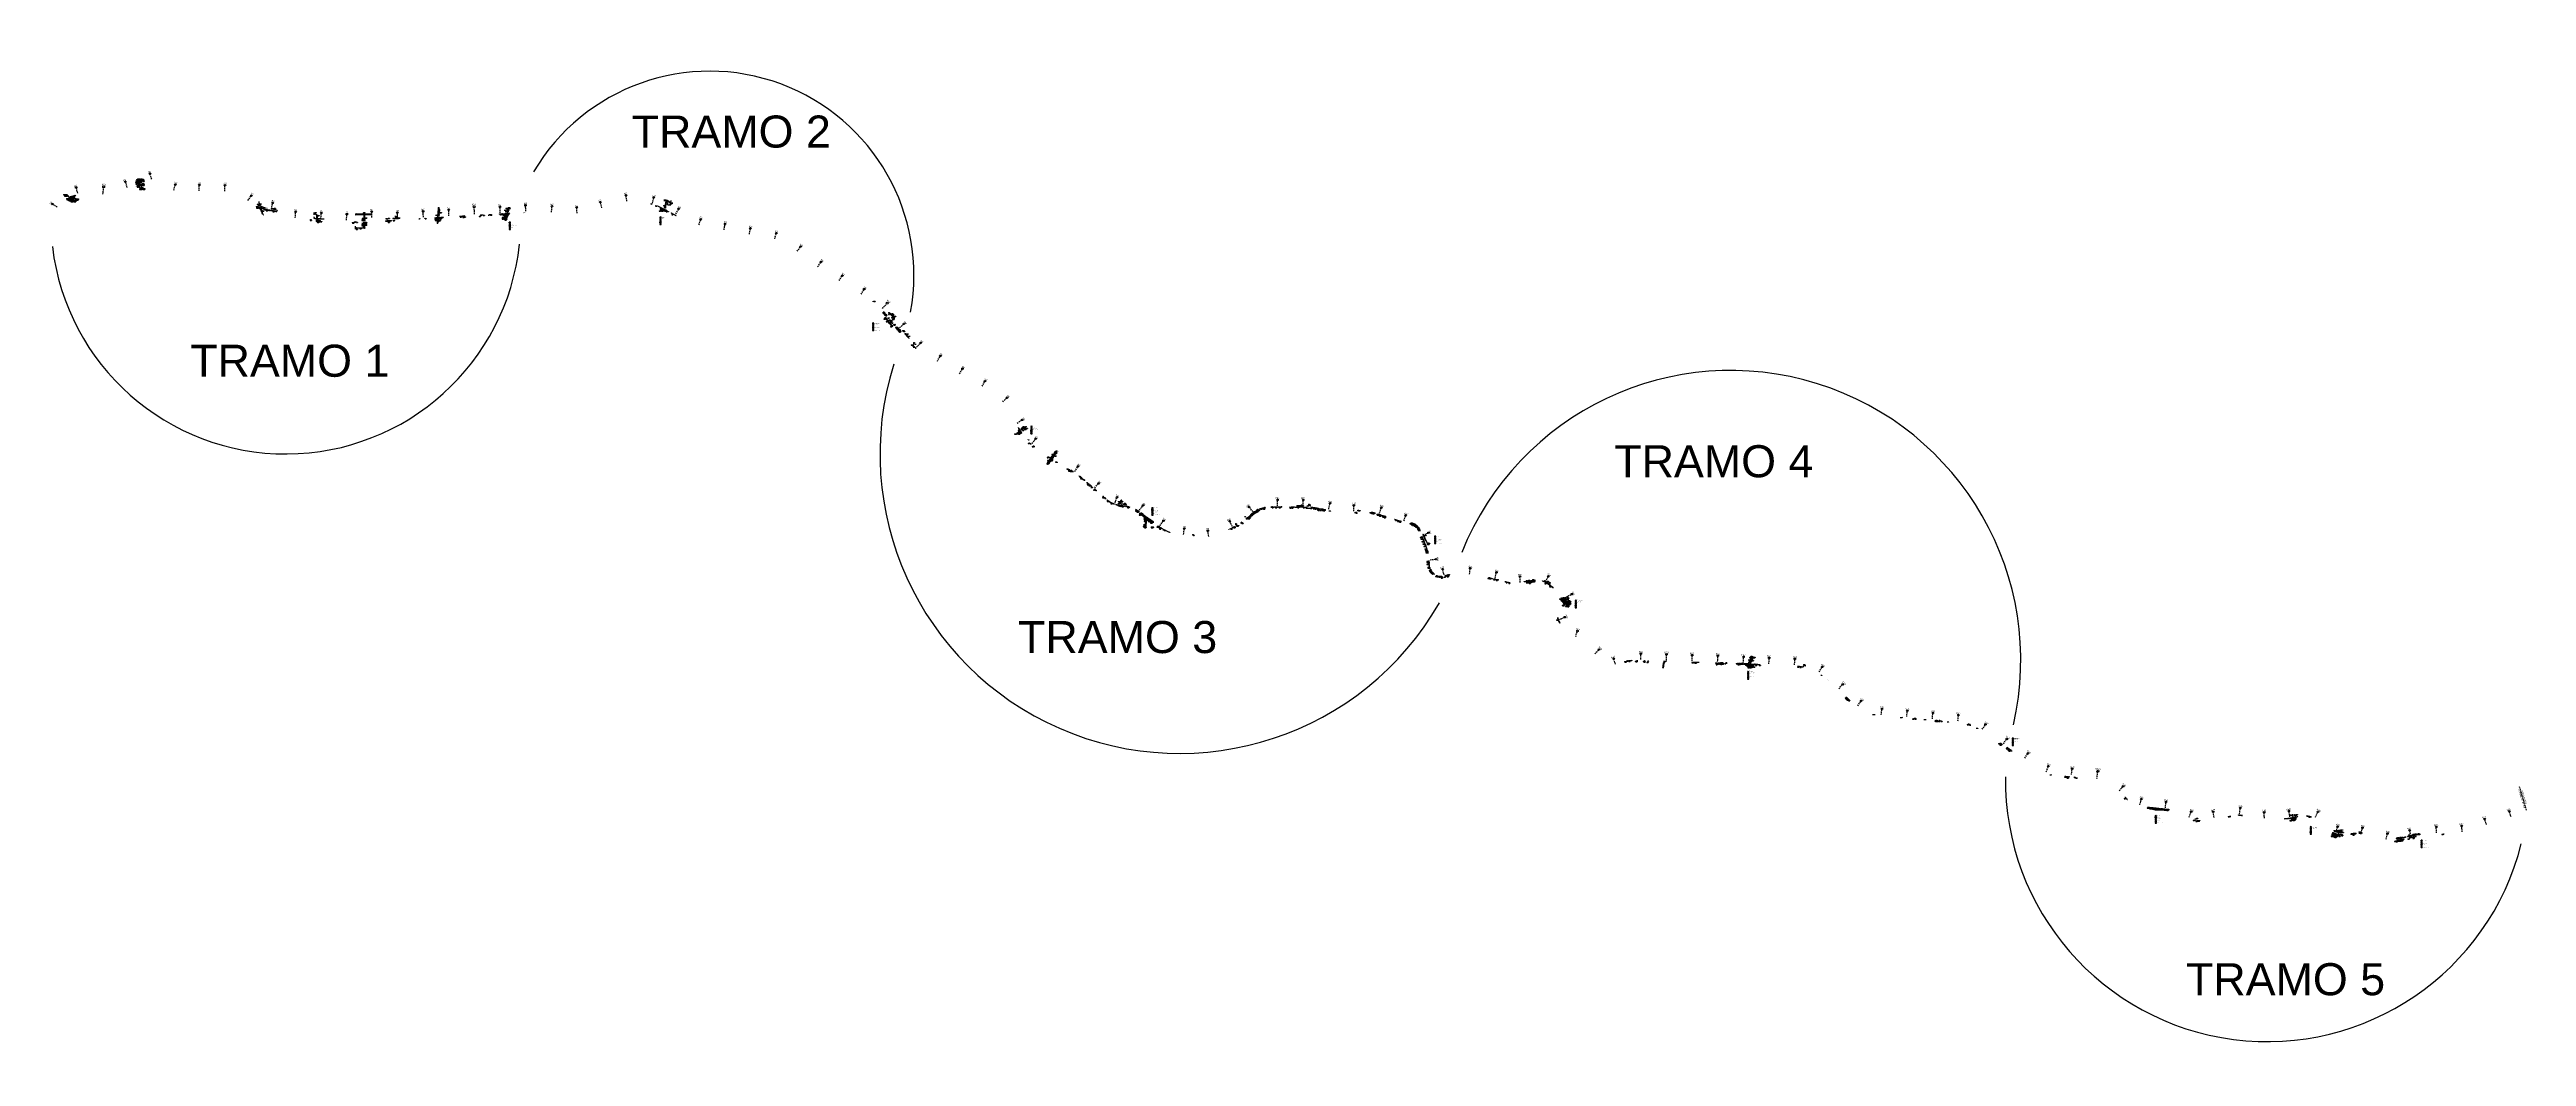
# Model space of a CAD drawing. Header units: inches. Extents: x 510447 to 606954, y 1095553 to 1134812.
import ezdxf
from ezdxf import colors
from ezdxf.entities.mleader import LeaderData, LeaderLine
from ezdxf.enums import TextEntityAlignment as Align
from ezdxf.math import Vec2, Vec3

# ---------------------------------------------------------------- set-up
doc = ezdxf.new("R2010")
doc.units = ezdxf.units.IN
doc.header["$MEASUREMENT"] = 0
for name, pattern in [('(Tramo I) Muro de contención 0819$0$DASHED2', [0.375, 0.25, -0.125]), ('32 linecenter ROW 1$0$DASHED2', [0.375, 0.25, -0.125]), ('CENTER', [2, 1.25, -0.25, 0.25, -0.25]), ('DASHED', [0.75, 0.5, -0.25]), ('DASHED2', [0.375, 0.25, -0.125]), ('Kilométrica grande$1$JIS_02_2.0', [3, 2, -1])]:
    doc.linetypes.add(name, pattern=pattern)
for name, color, linetype in [('00 Revisión -Jun-2020', 190, 'Continuous'), ('00 Revisión AGO 2021', 122, 'Continuous'), ('00 Revisión JUL 2021', 161, 'Continuous'), ('00 Revisión JUN 2021', 161, 'Continuous'), ('1 - AREAS_EXPROPIAR', 5, 'Continuous'), ('2019-105316', 7, 'Continuous'), ('2020-026498', 153, 'Continuous'), ('2020-116265', 6, 'Continuous'), ('2020-116266', 232, 'Continuous'), ('2021-102453', 7, 'Continuous'), ('2021-104390', 7, 'Continuous'), ('2021-104396', 7, 'Continuous'), ('2021-104399', 7, 'Continuous'), ('2021-32068', 7, 'Continuous'), ('2021-46642', 7, 'Continuous'), ('2021-46644', 7, 'Continuous'), ('2021-62596', 7, 'Continuous'), ('2021-68366-C', 7, 'Continuous'), ('2021-69009', 7, 'Continuous'), ('2021-81981', 7, 'Continuous'), ('2021-92672', 7, 'Continuous'), ('2021-92674', 7, 'Continuous'), ('2021-92676', 7, 'Continuous'), ('2022-10445', 113, 'Continuous'), ('2022-10447', 170, 'Continuous'), ('2022-10451', 34, 'Continuous'), ('2022-11010', 7, 'Continuous'), ('2022-17024', 7, 'Continuous'), ('2022-17479', 7, 'Continuous'), ('2022-1867', 7, 'Continuous'), ('2022-1869', 7, 'Continuous'), ('2022-21687', 7, 'Continuous'), ('2022-21689', 7, 'Continuous'), ('2022-25997', 7, 'Continuous'), ('2022-27325', 7, 'Continuous'), ('2022-27326', 7, 'Continuous'), ('2022-31517', 7, 'Continuous'), ('2022-32814', 7, 'Continuous'), ('2022-32815', 7, 'Continuous'), ('2022-32875', 2, 'Continuous'), ('2022-32876', 7, 'Continuous'), ('2022-33006', 7, 'Continuous'), ('2022-33020', 7, 'Continuous'), ('2022-3651', 7, 'Continuous'), ('2022-41502', 7, 'Continuous'), ('2022-4361', 7, 'Continuous'), ('2022-4362', 7, 'Continuous'), ('2022-46364', 7, 'Continuous'), ('2022-4929', 7, 'Continuous'), ('2022-51169', 7, 'Continuous'), ('2022-51170', 7, 'Continuous'), ('2022-51242', 7, 'Continuous'), ('2022-51951', 2, 'Continuous'), ('2022-52166', 7, 'Continuous'), ('7-0011443-2022', 7, 'Continuous'), ('7-1035944-2005', 4, 'Continuous'), ('7-1069514-2006', 72, 'Continuous'), ('7-1112325-2006', 7, 'Continuous'), ('7-1126763-2007', 235, 'Continuous'), ('7-11393-2022', 7, 'Continuous'), ('7-11449-2022', 30, 'Continuous'), ('7-11478-2022', 7, 'Continuous'), ('7-11521-2022', 7, 'Continuous'), ('7-1156040-2007', 7, 'Continuous'), ('7-1202468-2007', 133, 'Continuous'), ('7-1231498-2008', 6, 'Continuous'), ('7-12401-2022', 7, 'Continuous'), ('7-12523-2022', 7, 'Continuous'), ('7-12641-2022', 7, 'Continuous'), ('7-12718-2022', 7, 'Continuous'), ('7-13579-2022', 7, 'Continuous'), ('7-14135-2022', 7, 'Continuous'), ('7-1414768-2010', 246, 'Continuous'), ('7-149380-1993', 32, 'Continuous'), ('7-15172-2022', 7, 'Continuous'), ('7-15181-2022', 7, 'Continuous'), ('7-1560816-2012', 7, 'Continuous'), ('7-1620287-2012', 7, 'Continuous'), ('7-16752-2022', 7, 'Continuous'), ('7-16798-2022', 7, 'Continuous'), ('7-17627-2022', 7, 'Continuous'), ('7-1777584-2014', 7, 'Continuous'), ('7-1803580-2015', 175, 'Continuous'), ('7-18500-2022', 7, 'Continuous'), ('7-2018336-2017', 7, 'Continuous'), ('7-2059920-2018', 41, 'Continuous'), ('7-2090426-2018', 7, 'Continuous'), ('7-2090427-2018', 7, 'Continuous'), ('7-2091523-2018', 7, 'Continuous'), ('7-2091913-2018', 7, 'Continuous'), ('7-2091914-2018', 7, 'Continuous'), ('7-2091915-2018', 7, 'Continuous'), ('7-2091916-2018', 7, 'Continuous'), ('7-2091918-2018', 7, 'Continuous'), ('7-2092370-2018', 7, 'Continuous'), ('7-2092594-2018', 7, 'Continuous'), ('7-2092595-2018', 7, 'Continuous'), ('7-2092711-2018', 7, 'Continuous'), ('7-2093565-2018', 7, 'Continuous'), ('7-2094799-2018', 7, 'Continuous'), ('7-2095242-2018', 7, 'Continuous'), ('7-2095244-2018', 7, 'Continuous'), ('7-2097144-2018', 7, 'Continuous'), ('7-2097353-2018', 7, 'Continuous'), ('7-2098984-2018', 7, 'Continuous'), ('7-2098990-2018', 7, 'Continuous'), ('7-2099044-2018', 7, 'Continuous'), ('7-2099047-2018', 7, 'Continuous'), ('7-2099170-2018', 7, 'Continuous'), ('7-2099727-2019', 7, 'Continuous'), ('7-2100305-2019', 7, 'Continuous'), ('7-2100311-2019', 7, 'Continuous'), ('7-2100384-2019', 7, 'Continuous'), ('7-2101340-2019', 7, 'Continuous'), ('7-2101362-2019', 7, 'Continuous'), ('7-2101363-2019', 7, 'Continuous'), ('7-2101487-2019', 7, 'Continuous'), ('7-2101745-2019', 7, 'Continuous'), ('7-2101747-2019', 7, 'Continuous'), ('7-2101749-2019', 7, 'Continuous'), ('7-2102124-2019', 7, 'Continuous'), ('7-2102125-2019', 7, 'Continuous'), ('7-2102126-2019', 7, 'Continuous'), ('7-2102693-2019', 7, 'Continuous'), ('7-2103062-2019', 7, 'Continuous'), ('7-2103063-2019', 7, 'Continuous'), ('7-2103128-2019', 7, 'Continuous'), ('7-2103131-2019', 7, 'Continuous'), ('7-2103132-2019', 7, 'Continuous'), ('7-2103698-2019', 7, 'Continuous'), ('7-2103987-2019', 7, 'Continuous'), ('7-2104817-2019', 7, 'Continuous'), ('7-2105588-2019', 7, 'Continuous'), ('7-2105828-2019', 7, 'Continuous'), ('7-2106599-2019', 7, 'Continuous'), ('7-2107248-2019', 7, 'Continuous'), ('7-2107253-2019', 7, 'Continuous'), ('7-2107253-2019a', 7, 'Continuous'), ('7-2107770-2019', 7, 'Continuous'), ('7-2107966-2019', 7, 'Continuous'), ('7-2108207-2019', 7, 'Continuous'), ('7-2108501-2019', 7, 'Continuous'), ('7-2108603-2019', 7, 'Continuous'), ('7-2108658-2019', 7, 'Continuous'), ('7-2109147-2019', 7, 'Continuous'), ('7-2109285-2019', 7, 'Continuous'), ('7-2109572-2019', 7, 'Continuous'), ('7-2109936-2019', 7, 'Continuous'), ('7-2110235-2019', 7, 'Continuous'), ('7-2110523-2019', 7, 'Continuous'), ('7-2110645-2019', 7, 'Continuous'), ('7-2110695-2019', 7, 'Continuous'), ('7-2110712-2019', 7, 'Continuous'), ('7-2110713-2019', 7, 'Continuous'), ('7-2110855-2019', 7, 'Continuous'), ('7-2110911-2019', 7, 'Continuous'), ('7-2110972-2019', 7, 'Continuous'), ('7-2110973-2019', 7, 'Continuous'), ('7-2111297-2019', 7, 'Continuous'), ('7-2111376-2019', 7, 'Continuous'), ('7-2111393-2019', 7, 'Continuous'), ('7-2111931-2019', 7, 'Continuous'), ('7-2112258-2019', 7, 'Continuous'), ('7-2112259-2019', 7, 'Continuous'), ('7-2112260-2019', 7, 'Continuous'), ('7-2112534-2019', 7, 'Continuous'), ('7-2113193-2019', 7, 'Continuous'), ('7-2113341-2019', 7, 'Continuous'), ('7-2113343-2019', 7, 'Continuous'), ('7-2113344-2019', 7, 'Continuous'), ('7-2113493-2019', 7, 'Continuous'), ('7-2113494-2019', 7, 'Continuous'), ('7-2113496-2019', 7, 'Continuous'), ('7-2113497-2019', 7, 'Continuous'), ('7-2113498-2019', 7, 'Continuous'), ('7-2113732-2019', 7, 'Continuous'), ('7-2113734-2019', 7, 'Continuous'), ('7-2115103-2019', 7, 'Continuous'), ('7-2115255-2019', 25, 'Continuous'), ('7-2115343-2019', 7, 'Continuous'), ('7-2115348-2019', 7, 'Continuous'), ('7-2115592-2019', 7, 'Continuous'), ('7-2115895-2019', 7, 'Continuous'), ('7-2117389-2019', 7, 'Continuous'), ('7-2119996-2019', 7, 'Continuous'), ('7-2120661-2019', 7, 'Continuous'), ('7-2120663-2019', 7, 'Continuous'), ('7-2120664-2019', 7, 'Continuous'), ('7-2122482-2019', 7, 'Continuous'), ('7-2122483-2019', 7, 'Continuous'), ('7-2122735-2019', 7, 'Continuous'), ('7-2122737-2019', 7, 'Continuous'), ('7-2123389-2019', 7, 'Continuous'), ('7-2123525-2019', 7, 'Continuous'), ('7-2123529-2019', 7, 'Continuous'), ('7-2123530-2019', 7, 'Continuous'), ('7-2123532-2019', 7, 'Continuous'), ('7-2123569-2019', 7, 'Continuous'), ('7-2123888-2019', 7, 'Continuous'), ('7-2123890-2019', 7, 'Continuous'), ('7-2124042-2019', 7, 'Continuous'), ('7-2124573-2019', 7, 'Continuous'), ('7-2124754-2019', 7, 'Continuous'), ('7-2124889-2019', 7, 'Continuous'), ('7-2125043-2019', 7, 'Continuous'), ('7-2125326-2019', 7, 'Continuous'), ('7-2125463-2019', 7, 'Continuous'), ('7-2125464-2019', 7, 'Continuous'), ('7-2125502-2019', 7, 'Continuous'), ('7-2125941-2019', 7, 'Continuous'), ('7-2126241-2019', 7, 'Continuous'), ('7-2126533-2019', 7, 'Continuous'), ('7-2126973-2019', 7, 'Continuous'), ('7-2126974-2019', 7, 'Continuous'), ('7-2126975-2019', 7, 'Continuous'), ('7-2126976-2019', 7, 'Continuous'), ('7-2127035-2019', 7, 'Continuous'), ('7-2127455-2019', 7, 'Continuous'), ('7-2128292-2019', 7, 'Continuous'), ('7-2128309-2019', 7, 'Continuous'), ('7-2128938-2019', 7, 'Continuous'), ('7-2129382-2019', 7, 'Continuous'), ('7-2129766-2019', 7, 'Continuous'), ('7-2130102-2019', 7, 'Continuous'), ('7-2130103-2019', 7, 'Continuous'), ('7-2130451-2019', 7, 'Continuous'), ('7-2130858-2019', 7, 'Continuous'), ('7-2131568-2019', 7, 'Continuous'), ('7-2131997-2019', 7, 'Continuous'), ('7-2132810-2019', 7, 'Continuous'), ('7-2132877-2019', 7, 'Continuous'), ('7-2132880-2019', 7, 'Continuous'), ('7-2133173-2019', 7, 'Continuous'), ('7-2135086-2019', 7, 'Continuous'), ('7-2136803-2019', 7, 'Continuous'), ('7-2136827-2019', 7, 'Continuous'), ('7-2147441-2019', 7, 'Continuous'), ('7-2149382-2019', 7, 'Continuous'), ('7-2153037-2019', 7, 'Continuous'), ('7-2153038-2019', 7, 'Continuous'), ('7-2153039-2019', 7, 'Continuous'), ('7-2153947-2019', 7, 'Continuous'), ('7-2154573-2019', 7, 'Continuous'), ('7-2156742-2019', 7, 'Continuous'), ('7-2157366-2019', 7, 'Continuous'), ('7-2160401-2019', 7, 'Continuous'), ('7-2160995-2019', 7, 'Continuous'), ('7-2160996-2019', 7, 'Continuous'), ('7-2160997-2019', 7, 'Continuous'), ('7-2160998-2019', 7, 'Continuous'), ('7-2160999-2019', 7, 'Continuous'), ('7-2162013-2019', 7, 'Continuous'), ('7-2162015-2019', 7, 'Continuous'), ('7-2166468-2019', 7, 'Continuous'), ('7-2167017-2019', 7, 'Continuous'), ('7-2167018-2019', 7, 'Continuous'), ('7-2167303-2019', 7, 'Continuous'), ('7-2167598-2019', 7, 'Continuous'), ('7-2167657-2019', 7, 'Continuous'), ('7-2168329-2019', 7, 'Continuous'), ('7-2168593-2019', 7, 'Continuous'), ('7-2169117-2019', 7, 'Continuous'), ('7-2169437-2019', 7, 'Continuous'), ('7-2169799-2019', 7, 'Continuous'), ('7-2170223-2019', 7, 'Continuous'), ('7-2170224-2019', 7, 'Continuous'), ('7-2170225-2019', 7, 'Continuous'), ('7-2170298-2019', 7, 'Continuous'), ('7-2170300-2019', 7, 'Continuous'), ('7-2171480-2019', 7, 'Continuous'), ('7-2172477-2019', 7, 'Continuous'), ('7-2172478-2019', 7, 'Continuous'), ('7-2172655-2019', 7, 'Continuous'), ('7-2172986-2019', 7, 'Continuous'), ('7-2173649-2019', 7, 'Continuous'), ('7-2174758-2019', 7, 'Continuous'), ('7-2174759-2019', 7, 'Continuous'), ('7-2175210-2019', 7, 'Continuous'), ('7-2175552-2020', 7, 'Continuous'), ('7-2175553-2020', 7, 'Continuous'), ('7-2175554-2020', 7, 'Continuous'), ('7-2175555-2020', 7, 'Continuous'), ('7-2175778-2020', 7, 'Continuous'), ('7-2176069-2020', 7, 'Continuous'), ('7-2176686-2020', 3, 'Continuous'), ('7-2177205-2020', 7, 'Continuous'), ('7-2177265-2020', 7, 'Continuous'), ('7-2177492-2020', 7, 'Continuous'), ('7-2177529-2020', 7, 'Continuous'), ('7-2179108-2020', 7, 'Continuous'), ('7-2180906-2020', 7, 'Continuous'), ('7-2181516-2020', 7, 'Continuous'), ('7-2181583-2020', 7, 'Continuous'), ('7-2181584-2020', 7, 'Continuous'), ('7-2181935-2020', 7, 'Continuous'), ('7-2181944-2020', 7, 'Continuous'), ('7-2184951-2020', 7, 'Continuous'), ('7-2185111-2020', 7, 'Continuous'), ('7-2185112-2020', 7, 'Continuous'), ('7-2186094-2020', 7, 'Continuous'), ('7-2187339-2020', 7, 'Continuous'), ('7-2187706-2020', 7, 'Continuous'), ('7-2187707-2020', 7, 'Continuous'), ('7-2187840-2020', 7, 'Continuous'), ('7-2189553-2020', 7, 'Continuous'), ('7-2195453-2020', 7, 'Continuous'), ('7-2195456-2020', 7, 'Continuous'), ('7-2195458-2020', 7, 'Continuous'), ('7-2197406-2020', 7, 'Continuous'), ('7-2197407-2020', 7, 'Continuous'), ('7-2198675-2020', 7, 'Continuous'), ('7-2198984-2020', 7, 'Continuous'), ('7-2201530-2020', 7, 'Continuous'), ('7-2201688-2020', 7, 'Continuous'), ('7-2202919-2020', 4, 'Continuous'), ('7-2202920-2020', 7, 'Continuous'), ('7-2202921-2020', 7, 'Continuous'), ('7-2202922-2020', 7, 'Continuous'), ('7-2203087-2020', 7, 'Continuous'), ('7-2203088-2020', 7, 'Continuous'), ('7-2203552-2020', 7, 'Continuous'), ('7-2206543-2020', 7, 'Continuous'), ('7-2206544-2020', 7, 'Continuous'), ('7-2206545-2020', 7, 'Continuous'), ('7-2206546-2020', 7, 'Continuous'), ('7-22067-2022', 7, 'Continuous'), ('7-2207907-2020', 4, 'Continuous'), ('7-2207908-2020', 7, 'Continuous'), ('7-2207909-2020', 7, 'Continuous'), ('7-2208200-2020', 7, 'Continuous'), ('7-2210365-2020', 7, 'Continuous'), ('7-2210366-2020', 7, 'Continuous'), ('7-2210910-2020', 7, 'Continuous'), ('7-2210912-2020', 7, 'Continuous'), ('7-2210913-2020', 7, 'Continuous'), ('7-2210980-2020', 7, 'Continuous'), ('7-2212476-2020', 7, 'Continuous'), ('7-2212481-2020', 7, 'Continuous'), ('7-2212484-2020', 7, 'Continuous'), ('7-2212527-2020', 4, 'Continuous'), ('7-2213402-2020', 7, 'Continuous'), ('7-2213405-2020', 7, 'Continuous'), ('7-2213408-2020', 7, 'Continuous'), ('7-2213415-2020', 7, 'Continuous'), ('7-22139-2022', 7, 'Continuous'), ('7-2214915-2020', 3, 'Continuous'), ('7-2215082-2020', 7, 'Continuous'), ('7-2215199-2020', 7, 'Continuous'), ('7-2215200-2020', 7, 'Continuous'), ('7-2215670-2020', 7, 'Continuous'), ('7-2215671-2020', 7, 'Continuous'), ('7-2221744-2020', 7, 'Continuous'), ('7-2224441-2020', 7, 'Continuous'), ('7-2224997-2020', 7, 'Continuous'), ('7-2225385-2020', 7, 'Continuous'), ('7-2228436-2020', 7, 'Continuous'), ('7-2229588-2020', 7, 'Continuous'), ('7-2231316-2020', 7, 'Continuous'), ('7-2235166-2020', 7, 'Continuous'), ('7-2235167-2020', 7, 'Continuous'), ('7-2235168-2020', 7, 'Continuous'), ('7-2235169-2020', 7, 'Continuous'), ('7-2235170-2020', 7, 'Continuous'), ('7-2235171-2020', 7, 'Continuous'), ('7-2235227-2020', 7, 'Continuous'), ('7-2241148-2020', 7, 'Continuous'), ('7-2241149-2020', 7, 'Continuous'), ('7-2241150-2020', 7, 'Continuous'), ('7-2241153-2020', 7, 'Continuous'), ('7-2244593-2020', 7, 'Continuous'), ('7-2247784-2020', 7, 'Continuous'), ('7-2247785-2020', 7, 'Continuous'), ('7-2247998-2020', 7, 'Continuous'), ('7-2248127-2020', 7, 'Continuous'), ('7-2248272-2020', 7, 'Continuous'), ('7-2248272-2021', 7, 'Continuous'), ('7-2250615-2020', 7, 'Continuous'), ('7-2250740-2020', 7, 'Continuous'), ('7-2250741-2020', 7, 'Continuous'), ('7-2251033-2020', 7, 'Continuous'), ('7-2251035-2020', 7, 'Continuous'), ('7-2251082-2020', 7, 'Continuous'), ('7-2251890-2020', 7, 'Continuous'), ('7-2251905-2020', 7, 'Continuous'), ('7-2256246-2021', 100, 'Continuous'), ('7-2256942-2021', 190, 'Continuous'), ('7-2256943-2021', 21, 'Continuous'), ('7-2256946-2021', 120, 'Continuous'), ('7-2256947-2021', 220, 'Continuous'), ('7-2258841-2021', 63, 'Continuous'), ('7-2258844-2021', 191, 'Continuous'), ('7-2259257-2021', 160, 'Continuous'), ('7-2260970-2021', 1, 'Continuous'), ('7-2260971-2021', 181, 'Continuous'), ('7-2260972-2021', 212, 'Continuous'), ('7-2261080-2021', 91, 'Continuous'), ('7-2261641-2021', 7, 'Continuous'), ('7-2261642-2021', 7, 'Continuous'), ('7-2261643-2021', 7, 'Continuous'), ('7-2261644-2021', 7, 'Continuous'), ('7-2261677-2021', 7, 'Continuous'), ('7-2261796-2021', 92, 'Continuous'), ('7-2262451-2021', 140, 'Continuous'), ('7-2262529-2021', 30, 'Continuous'), ('7-2263063-2021', 221, 'Continuous'), ('7-2263409-2021', 40, 'Continuous'), ('7-2263410-2021', 7, 'Continuous'), ('7-2263430-2021', 153, 'Continuous'), ('7-2263431-2021', 223, 'Continuous'), ('7-2264594-2021', 7, 'Continuous'), ('7-2267031-2021', 7, 'Continuous'), ('7-2267628-2021', 7, 'Continuous'), ('7-2267629-2021', 7, 'Continuous'), ('7-2268292-2021', 7, 'Continuous'), ('7-2268424-2021', 7, 'Continuous'), ('7-2268425-2021', 7, 'Continuous'), ('7-2268426-2021', 7, 'Continuous'), ('7-2268427-2021', 7, 'Continuous'), ('7-2268439-2021', 7, 'Continuous'), ('7-2268440-2021', 7, 'Continuous'), ('7-2268786-2021', 7, 'Continuous'), ('7-2269163-2021', 7, 'Continuous'), ('7-2269213-2021', 7, 'Continuous'), ('7-2269274-2021', 7, 'Continuous'), ('7-2269285-2021', 7, 'Continuous'), ('7-2269286-2021', 7, 'Continuous'), ('7-2269459-2021', 7, 'Continuous'), ('7-2269929-2021', 7, 'Continuous'), ('7-2269930-2021', 7, 'Continuous'), ('7-2270019-2021', 7, 'Continuous'), ('7-2270141-2021', 7, 'Continuous'), ('7-2270143-2021', 7, 'Continuous'), ('7-2273308-2021', 7, 'Continuous'), ('7-2274053-2021', 7, 'Continuous'), ('7-2274351-2021', 7, 'Continuous'), ('7-2274352-2021', 7, 'Continuous'), ('7-2274353-2021', 7, 'Continuous'), ('7-2274851-2021', 7, 'Continuous'), ('7-2275685-2021', 7, 'Continuous'), ('7-2275687-2021', 7, 'Continuous'), ('7-2276660-2021', 7, 'Continuous'), ('7-2276661-2021', 7, 'Continuous'), ('7-2277087-2021', 7, 'Continuous'), ('7-2277913-2021', 7, 'Continuous'), ('7-2277914-2021', 7, 'Continuous'), ('7-2278538-2021', 7, 'Continuous'), ('7-2279023-2021', 4, 'Continuous'), ('7-2279029-2021', 7, 'Continuous'), ('7-2279235-2021', 7, 'Continuous'), ('7-2279329-2021', 7, 'Continuous'), ('7-2279330-2021', 7, 'Continuous'), ('7-2279749-2021', 3, 'Continuous'), ('7-2279751-2021', 5, 'Continuous'), ('7-2279810-2021', 7, 'Continuous'), ('7-2280013-2021', 7, 'Continuous'), ('7-2282715-2021', 7, 'Continuous'), ('7-2283811-2021', 2, 'Continuous'), ('7-2284317-2021', 7, 'Continuous'), ('7-2285044-2021', 7, 'Continuous'), ('7-2285723-2021', 7, 'Continuous'), ('7-2285867-2021', 7, 'Continuous'), ('7-2287073-2021', 7, 'Continuous'), ('7-2287075-2021', 7, 'Continuous'), ('7-2287782-2021', 7, 'Continuous'), ('7-2287946-2021', 7, 'Continuous'), ('7-2288302-2021', 7, 'Continuous'), ('7-2289096-2021', 7, 'Continuous'), ('7-2289511-2021', 7, 'Continuous'), ('7-2290145-2021', 7, 'Continuous'), ('7-2294369-2021', 7, 'Continuous'), ('7-22947-2022', 7, 'Continuous'), ('7-2295275-2021', 7, 'Continuous'), ('7-2295321-2021', 7, 'Continuous'), ('7-2295352-2021', 7, 'Continuous'), ('7-2296554-2021', 7, 'Continuous'), ('7-2296940-2021', 7, 'Continuous'), ('7-2297328-2021', 7, 'Continuous'), ('7-2297408-2021', 7, 'Continuous'), ('7-2300380-2021', 7, 'Continuous'), ('7-2300574-2021', 7, 'Continuous'), ('7-2300993-2021', 7, 'Continuous'), ('7-2301098-2021', 7, 'Continuous'), ('7-2301144-2021', 7, 'Continuous'), ('7-2301772-2021', 7, 'Continuous'), ('7-2301924-2021', 7, 'Continuous'), ('7-2302295-2021', 7, 'Continuous'), ('7-2302812-2021', 7, 'Continuous'), ('7-2303148-2021', 7, 'Continuous'), ('7-2303779-2021', 7, 'Continuous'), ('7-2304529-2021', 7, 'Continuous'), ('7-2304734-2021', 7, 'Continuous'), ('7-2305474-2021', 7, 'Continuous'), ('7-2307392-2021', 7, 'Continuous'), ('7-2309020-2020', 7, 'Continuous'), ('7-2309030-2021', 7, 'Continuous'), ('7-2309527-2021', 7, 'Continuous'), ('7-2310722-2021', 7, 'Continuous'), ('7-2311168-2021', 7, 'Continuous'), ('7-2312137-2021', 7, 'Continuous'), ('7-2314225-2021', 7, 'Continuous'), ('7-2314319-2021', 7, 'Continuous'), ('7-2317289-2021', 7, 'Continuous'), ('7-2317422-2021', 7, 'Continuous'), ('7-2318811-2021', 7, 'Continuous'), ('7-2319406-2021', 7, 'Continuous'), ('7-2319520-2021', 7, 'Continuous'), ('7-2319664-2021', 7, 'Continuous'), ('7-23208-2022', 7, 'Continuous'), ('7-2320885-2021', 7, 'Continuous'), ('7-23218-2022', 7, 'Continuous'), ('7-2322145-2021', 7, 'Continuous'), ('7-2322703-2021', 7, 'Continuous'), ('7-2324598-2021', 7, 'Continuous'), ('7-2325398-2021', 7, 'Continuous'), ('7-2325818-2021', 7, 'Continuous'), ('7-2326020-2021', 7, 'Continuous'), ('7-2326122-2021', 7, 'Continuous'), ('7-2326276-2021', 7, 'Continuous'), ('7-2326491-2021', 7, 'Continuous'), ('7-2326610-2021', 7, 'Continuous'), ('7-23447-2022', 7, 'Continuous'), ('7-23758-2022', 7, 'Continuous'), ('7-2405-2022', 7, 'Continuous'), ('7-265091-1995', 65, 'Continuous'), ('7-26717-2022', 7, 'Continuous'), ('7-27030-2022', 7, 'Continuous'), ('7-27178-2022', 7, 'Continuous'), ('7-3014-2022', 7, 'Continuous'), ('7-344-2022', 7, 'Continuous'), ('7-34929-2022', 7, 'Continuous'), ('7-354983-1996', 152, 'Continuous'), ('7-36444-2022', 7, 'Continuous'), ('7-36620-2022', 7, 'Continuous'), ('7-36621-2022', 7, 'Continuous'), ('7-366442-1986', 42, 'Continuous'), ('7-379-2022', 7, 'Continuous'), ('7-490515-1982', 1, 'Continuous'), ('7-517231-1998', 7, 'Continuous'), ('7-54622-1992', 137, 'Continuous'), ('7-572304-1999', 7, 'Continuous'), ('7-5769-2022', 7, 'Continuous'), ('7-5966-2022', 7, 'Continuous'), ('7-6048-2022', 7, 'Continuous'), ('7-6114-2022', 7, 'Continuous'), ('7-61557-1992', 165, 'Continuous'), ('7-63706-1992', 40, 'Continuous'), ('7-6459-2022', 7, 'Continuous'), ('7-648-2022', 7, 'Continuous'), ('7-6617-2022', 7, 'Continuous'), ('7-716785-2001', 5, 'Continuous'), ('7-722215-1988', 15, 'Continuous'), ('7-7455-2022', 7, 'Continuous'), ('7-7513-2022', 7, 'Continuous'), ('7-776-2022', 7, 'Continuous'), ('7-8030-2022', 7, 'Continuous'), ('7-8104-2022', 7, 'Continuous'), ('7-8188-2022', 7, 'Continuous'), ('7-8214-2022', 7, 'Continuous'), ('7-8281-2022', 7, 'Continuous'), ('7-8548-2022', 7, 'Continuous'), ('7-8645-2022', 7, 'Continuous'), ('7-887889-1990', 30, 'Continuous'), ('7-9061-2022', 7, 'Continuous'), ('7-9216-2022', 7, 'Continuous'), ('7-9268-2022', 7, 'Continuous'), ('7-9554-2022', 7, 'Continuous'), ('7-9569-2022', 7, 'Continuous'), ('7-958286-1991', 144, 'Continuous'), ('7-9668-2022', 7, 'Continuous'), ('7-9723-2022', 7, 'Continuous'), ('7-972414-1991', 17, 'Continuous'), ('7-974319-1991', 46, 'Continuous'), ('7-9831-2022', 7, 'Continuous'), ('7-989196-2005', 7, 'Continuous'), ('ALERO', 30, 'Continuous'), ('CATASTROS', 212, 'Continuous'), ('CONSTRUCCION', 252, 'Continuous'), ('ELABORACION DE CATASTRO', 30, 'Continuous'), ('INFORMACION', 130, 'Continuous'), ('Kilométrica grande$0$0-KM GRANDE', 220, 'Continuous'), ('LEVANTAMIENTO_LIVERPOOL', 40, 'Continuous'), ('LIND', 100, 'Continuous'), ('TEXTOS', 7, 'Continuous'), ('排水-过路管涵', 1, 'Continuous'), ('曲面', 7, 'Continuous'), ('道路', 7, 'Continuous'), ('道路－标签', 3, 'Continuous'), ('道路－路线', 7, 'Continuous')]:
    doc.layers.add(name, color=color, linetype=linetype)
doc.styles.add('ARIAL', font='Arial.ttf')
doc.styles.add('Kilométrica grande$0$Standard', font='Arial.ttf')
doc.styles.add('Kilométrica grande$0$哥Arial', font='Arial.ttf', dxfattribs={"width": 0.8})
doc.styles.get("Standard").update_dxf_attribs({"font": 'Arial.ttf'})
doc.styles.add('仿宋体', font='')
doc.styles.add('哥Arial', font='Arial Bold.ttf', dxfattribs={"width": 0.8})
doc.styles.get('仿宋体').set_extended_font_data('FangSong_GB2312')
doc.dimstyles.new('ISO-25', dxfattribs={"dimtxt": 2.5, "dimasz": 2.5, "dimexe": 1.25, "dimexo": 0.625, "dimtad": 1, "dimtxsty": 'Standard', "dimcen": 2.5, "dimadec": 0, "dimazin": 0, "dimtfac": 1, "dimtmove": 0, "dimatfit": 3, "dimfxl": 1, "dimarcsym": 0})
doc.dimstyles.get("Standard").update_dxf_attribs({"dimtxt": 0.18, "dimasz": 0.18, "dimexe": 0.18, "dimexo": 0.0625, "dimgap": 0.09, "dimtad": 0, "dimtih": 1, "dimtoh": 1, "dimdec": 4, "dimzin": 0, "dimdsep": 46, "dimtxsty": 'Standard', "dimcen": 0.09, "dimadec": 0, "dimazin": 0, "dimtfac": 1, "dimtdec": 4, "dimtofl": 0, "dimtmove": 0, "dimatfit": 3, "dimfxl": 1, "dimtolj": 1, "dimtzin": 0, "dimarcsym": 0})
pattern_1 = [(45, (0, 0), (-4.49012806, 4.49012806), [])]
pattern_2 = [(75, (0, 0), (-3.0668144985, 0.821750468), [])]
pattern_3 = [(45, (0, 0), (-2.24506403, 2.24506403), [])]
pattern_4 = [(45, (0, 0), (-1.6837980227, 1.6837980227), [])]
pattern_5 = [(45, (0, 0), (-0.8980256121, 0.8980256121), [])]
pattern_6 = [(45, (0, 0), (-1.1225320151, 1.1225320151), [])]
pattern_7 = [(45, (0, 0), (-0.56126600757, 0.56126600757), [])]
pattern_8 = [(90, (0, 0), (-0.79375, 0), [])]
pattern_9 = [(90, (0, 0), (-1.5875, 0), [])]
pattern_10 = [(45, (-744.6602, -99.8538), (-2.24506403, 2.24506403), [])]
pattern_11 = [(45, (0.3796, 71.2583), (-1.1225320151, 1.1225320151), [])]
pattern_12 = [(90, (0, 0), (-3.175, 0), [])]
pattern_13 = [(75, (0, 0), (-1.5334072492, 0.4108752341), [])]
pattern_14 = [(135, (0, 0), (-2.24506403, -2.24506403), [])]
pattern_15 = [(45, (0, 0), (-1.796051224, 1.796051224), [])]
pattern_16 = [(135, (0, 0), (-1.1225320151, -1.1225320151), [])]
pattern_17 = [(75, (0, 0), (-3.0668144985, 0.821750468), [])]
pattern_18 = [(45, (0, 0), (-2.24506403, 2.24506403), [])]
pattern_19 = [(45, (543675.3853, 1123810.103), (-2.24506, 2.24506), [])]
pattern_20 = [(90, (0, 0), (-2.63525, 0), [])]
pattern_21 = [(90, (0, 0), (-2.159, 0), [])]
pattern_22 = [(0, (0, 0), (3e-16, 1.5875), [])]
pattern_23 = [(90, (0, 0), (-1.11125, 0), [])]
pattern_24 = [(90, (0, 0), (-1.7145, 0), [])]
pattern_25 = [(90, (0, 0), (-2.54, 0), [])]
pattern_26 = [(0, (0, 0), (2e-16, 0.79375), [])]
pattern_27 = [(0, (0, 0), (7e-16, 3.175), [])]
pattern_28 = [(135, (0, 0), (-0.9878281733, -0.9878281733), [])]
pattern_29 = [(80, (0, 0), (-3.126764616, 0.551332964), [])]
pattern_30 = [(45.0125, (0, 0), (-2.245553774, 2.24457418), [])]
pattern_31 = [(90, (351.2192, 93.1098), (-1.5875, 0), [])]
pattern_32 = [(135, (-1410.7802, -4584.5379), (-1.1225320151, -1.1225320151), [])]
pattern_33 = [(45, (38.9275, 35.3583), (-1.1225320151, 1.1225320151), [])]
pattern_34 = [(45, (22.6046, 42.1756), (-1.1225320151, 1.1225320151), [])]
pattern_35 = [(75, (0, 0), (-1.5334072492, 0.410875234), [])]
pattern_36 = [(45, (581813.0483, 1103327.2127), (-2.245064, 2.245064), [])]
pattern_37 = [(45, (581813.0483, 1103223.6224), (-2.245064, 2.245064), [])]
pattern_38 = [(45, (581813.0483, 1103069.8723), (-2.245064, 2.245064), [])]
pattern_39 = [(45, (581813.0483, 1103173.4627), (-2.245064, 2.245064), [])]
pattern_40 = [(45, (581813.0483, 1103123.3033), (-2.245064, 2.245064), [])]
pattern_41 = [(45, (581813.0483, 1103273.782), (-2.245064, 2.245064), [])]
pattern_42 = [(90.12343144, (2425.5153, -1323.7154), (-1.5874963163, -0.003419925), [])]

# ---------------------------------------------------------------- blocks, each defined once
blk = doc.blocks.new('*T24')
at = {"layer": 'INFORMACION', "color": 0, "linetype": 'ByBlock', "lineweight": -2, "transparency": 16777216}
for p, q in [((0, 0), (88, 0)), ((0, 0), (0, -23)), ((88, 0), (88, -23)), ((0, -6), (88, -6)), ((0, -11), (88, -11)), ((0, -18), (88, -18)), ((0, -23), (88, -23)), ((44, -11), (44, -23))]:
    blk.add_line(p, q, dxfattribs=at)
at = {"layer": 'INFORMACION', "color": 0, "transparency": 16777216, "char_height": 2.25, "attachment_point": 5}
for s, insert, width in [('EXPEDIENTE', (22, -15), 43.83), ('2020-119', (22, -21), 43.83), ('IC RÍO FRÍO', (44, -3), 87.71), ('49I02IC', (44, -8), 87.71), ('PLANO CATASTRO', (66, -15), 43.83), ('7-2214915-2020', (66, -21), 43.83)]:
    blk.add_mtext(s, dxfattribs=dict(at, insert=insert, width=width))
blk = doc.blocks.new('*T25')
at = {"layer": 'INFORMACION', "color": 0, "linetype": 'ByBlock', "lineweight": -2, "transparency": 16777216}
for p, q in [((0, 0), (88, 0)), ((0, 0), (0, -23)), ((88, 0), (88, -23)), ((0, -6), (88, -6)), ((0, -11), (88, -11)), ((0, -18), (88, -18)), ((0, -23), (88, -23)), ((44, -11), (44, -23))]:
    blk.add_line(p, q, dxfattribs=at)
at = {"layer": 'INFORMACION', "color": 0, "transparency": 16777216, "char_height": 2.25, "attachment_point": 5}
for s, insert, width in [('EXPEDIENTE', (22, -15), 43.83), ('2020-104', (22, -21), 43.83), ('IC RÍO FRÍO', (44, -3), 87.71), ('49I01IC', (44, -8), 87.71), ('PLANO CATASTRO', (66, -15), 43.83), ('7-2210980-2020', (66, -21), 43.83)]:
    blk.add_mtext(s, dxfattribs=dict(at, insert=insert, width=width))
blk = doc.blocks.new('*T26')
at = {"layer": 'INFORMACION', "color": 0, "linetype": 'ByBlock', "lineweight": -2, "transparency": 16777216}
for p, q in [((0, 0), (88, 0)), ((0, 0), (0, -23)), ((88, 0), (88, -23)), ((0, -6), (88, -6)), ((0, -11), (88, -11)), ((0, -18), (88, -18)), ((0, -23), (88, -23)), ((44, -11), (44, -23))]:
    blk.add_line(p, q, dxfattribs=at)
at = {"layer": 'INFORMACION', "color": 0, "transparency": 16777216, "char_height": 2.25, "attachment_point": 5}
for s, insert, width in [('EXPEDIENTE', (22, -15), 43.83), ('2020-103', (22, -21), 43.83), ('IC RÍO FRÍO', (44, -3), 87.71), ('49D03IC', (44, -8), 87.71), ('PLANO CATASTRO', (66, -15), 43.83), ('7-2203088-2020', (66, -21), 43.83)]:
    blk.add_mtext(s, dxfattribs=dict(at, insert=insert, width=width))
blk = doc.blocks.new('*T27')
at = {"layer": 'INFORMACION', "color": 0, "linetype": 'ByBlock', "lineweight": -2, "transparency": 16777216}
for p, q in [((0, 0), (88, 0)), ((0, 0), (0, -23)), ((88, 0), (88, -23)), ((0, -6), (88, -6)), ((0, -11), (88, -11)), ((0, -18), (88, -18)), ((0, -23), (88, -23)), ((44, -11), (44, -23))]:
    blk.add_line(p, q, dxfattribs=at)
at = {"layer": 'INFORMACION', "color": 0, "transparency": 16777216, "char_height": 2.25, "attachment_point": 5}
for s, insert, width in [('EXPEDIENTE', (22, -15), 43.83), ('2020-106', (22, -21), 43.83), ('IC RÍO FRÍO', (44, -3), 87.71), ('49D04IC', (44, -8), 87.71), ('PLANO CATASTRO', (66, -15), 43.83), ('7-2203087-2020', (66, -21), 43.83)]:
    blk.add_mtext(s, dxfattribs=dict(at, insert=insert, width=width))
blk = doc.blocks.new('*T28')
at = {"layer": 'INFORMACION', "color": 0, "linetype": 'ByBlock', "lineweight": -2, "transparency": 16777216}
for p, q in [((0, 0), (88, 0)), ((0, 0), (0, -23)), ((88, 0), (88, -23)), ((0, -6), (88, -6)), ((0, -11), (88, -11)), ((0, -18), (88, -18)), ((0, -23), (88, -23)), ((44, -11), (44, -23))]:
    blk.add_line(p, q, dxfattribs=at)
at = {"layer": 'INFORMACION', "color": 0, "transparency": 16777216, "char_height": 2.25, "attachment_point": 5}
for s, insert, width in [('EXPEDIENTE', (22, -15), 43.83), ('2020-112', (22, -21), 43.83), ('IC RÍO FRÍO', (44, -3), 87.71), ('49D08IC', (44, -8), 87.71), ('PLANO CATASTRO', (66, -15), 43.83), ('7-1035944-2005', (66, -21), 43.83)]:
    blk.add_mtext(s, dxfattribs=dict(at, insert=insert, width=width))
blk = doc.blocks.new('*T29')
at = {"layer": 'INFORMACION', "color": 0, "linetype": 'ByBlock', "lineweight": -2, "transparency": 16777216}
for p, q in [((0, 0), (88, 0)), ((0, 0), (0, -23)), ((88, 0), (88, -23)), ((0, -6), (88, -6)), ((0, -11), (88, -11)), ((0, -18), (88, -18)), ((0, -23), (88, -23)), ((44, -11), (44, -23))]:
    blk.add_line(p, q, dxfattribs=at)
at = {"layer": 'INFORMACION', "color": 0, "transparency": 16777216, "char_height": 2.25, "attachment_point": 5}
for s, insert, width in [('EXPEDIENTE', (22, -15), 43.83), ('2020-109', (22, -21), 43.83), ('IC RÍO FRÍO', (44, -3), 87.71), ('49D011IC', (44, -8), 87.71), ('PLANO CATASTRO', (66, -15), 43.83), ('7-1803580-2015', (66, -21), 43.83)]:
    blk.add_mtext(s, dxfattribs=dict(at, insert=insert, width=width))
blk = doc.blocks.new('*T30')
at = {"layer": 'INFORMACION', "color": 0, "linetype": 'ByBlock', "lineweight": -2, "transparency": 16777216}
for p, q in [((0, 0), (88, 0)), ((0, 0), (0, -23)), ((88, 0), (88, -23)), ((0, -6), (88, -6)), ((0, -11), (88, -11)), ((0, -18), (88, -18)), ((0, -23), (88, -23)), ((44, -11), (44, -23))]:
    blk.add_line(p, q, dxfattribs=at)
at = {"layer": 'INFORMACION', "color": 0, "transparency": 16777216, "char_height": 2.25, "attachment_point": 5}
for s, insert, width in [('EXPEDIENTE', (22, -15), 43.83), ('2020-110', (22, -21), 43.83), ('IC RÍO FRÍO', (44, -3), 87.71), ('49D010IC', (44, -8), 87.71), ('PLANO CATASTRO', (66, -15), 43.83), ('7-1202468-2007', (66, -21), 43.83)]:
    blk.add_mtext(s, dxfattribs=dict(at, insert=insert, width=width))
blk = doc.blocks.new('*T31')
at = {"layer": 'INFORMACION', "color": 0, "linetype": 'ByBlock', "lineweight": -2, "transparency": 16777216}
for p, q in [((0, 0), (88, 0)), ((0, 0), (0, -23)), ((88, 0), (88, -23)), ((0, -6), (88, -6)), ((0, -11), (88, -11)), ((0, -18), (88, -18)), ((0, -23), (88, -23)), ((44, -11), (44, -23))]:
    blk.add_line(p, q, dxfattribs=at)
at = {"layer": 'INFORMACION', "color": 0, "transparency": 16777216, "char_height": 2.25, "attachment_point": 5}
for s, insert, width in [('EXPEDIENTE', (22, -15), 43.83), ('2020-111', (22, -21), 43.83), ('IC RÍO FRÍO', (44, -3), 87.71), ('49D09IC', (44, -8), 87.71), ('PLANO CATASTRO', (66, -15), 43.83), ('7-1069514-2006', (66, -21), 43.83)]:
    blk.add_mtext(s, dxfattribs=dict(at, insert=insert, width=width))
blk = doc.blocks.new('*T32')
at = {"layer": 'INFORMACION', "color": 0, "linetype": 'ByBlock', "lineweight": -2, "transparency": 16777216}
for p, q in [((0, 0), (88, 0)), ((0, 0), (0, -23)), ((88, 0), (88, -23)), ((0, -6), (88, -6)), ((0, -11), (88, -11)), ((0, -18), (88, -18)), ((0, -23), (88, -23)), ((44, -11), (44, -23))]:
    blk.add_line(p, q, dxfattribs=at)
at = {"layer": 'INFORMACION', "color": 0, "transparency": 16777216, "char_height": 2.25, "attachment_point": 5}
for s, insert, width in [('EXPEDIENTE', (22, -15), 43.83), ('2020-107', (22, -21), 43.83), ('IC RÍO FRÍO ', (44, -3), 87.71), ('49D06IC', (44, -8), 87.71), ('PLANO CATASTRO', (66, -15), 43.83), ('7-63706-1992', (66, -21), 43.83)]:
    blk.add_mtext(s, dxfattribs=dict(at, insert=insert, width=width))
blk = doc.blocks.new('*T33')
at = {"layer": 'INFORMACION', "color": 0, "linetype": 'ByBlock', "lineweight": -2, "transparency": 16777216}
for p, q in [((0, 0), (88, 0)), ((0, 0), (0, -23)), ((88, 0), (88, -23)), ((0, -6), (88, -6)), ((0, -11), (88, -11)), ((0, -18), (88, -18)), ((0, -23), (88, -23)), ((44, -11), (44, -23))]:
    blk.add_line(p, q, dxfattribs=at)
at = {"layer": 'INFORMACION', "color": 0, "transparency": 16777216, "char_height": 2.25, "attachment_point": 5}
for s, insert, width in [('EXPEDIENTE', (22, -15), 43.83), ('2020-108', (22, -21), 43.83), ('IC RÍO FRÍO', (44, -3), 87.71), ('49D05IC', (44, -8), 87.71), ('PLANO CATASTRO', (66, -15), 43.83), ('7-265091-1995', (66, -21), 43.83)]:
    blk.add_mtext(s, dxfattribs=dict(at, insert=insert, width=width))
blk = doc.blocks.new('*T34')
at = {"layer": 'INFORMACION', "color": 0, "linetype": 'ByBlock', "lineweight": -2, "transparency": 16777216}
for p, q in [((0, 0), (88, 0)), ((0, 0), (0, -23)), ((88, 0), (88, -23)), ((0, -6), (88, -6)), ((0, -11), (88, -11)), ((0, -18), (88, -18)), ((0, -23), (88, -23)), ((44, -11), (44, -23))]:
    blk.add_line(p, q, dxfattribs=at)
at = {"layer": 'INFORMACION', "color": 0, "transparency": 16777216, "char_height": 2.25, "attachment_point": 5}
for s, insert, width in [('EXPEDIENTE', (22, -15), 43.83), ('2020-105', (22, -21), 43.83), ('IC RÍO FRÍO', (44, -3), 87.71), ('49D07IC', (44, -8), 87.71), ('PLANO CATASTRO', (66, -15), 43.83), ('7-2203552-2020', (66, -21), 43.83)]:
    blk.add_mtext(s, dxfattribs=dict(at, insert=insert, width=width))
blk = doc.blocks.new('*T106')
at = {"layer": 'INFORMACION', "color": 0, "linetype": 'ByBlock', "lineweight": -2, "transparency": 16777216}
for p, q in [((0, 0), (44, 0)), ((0, 0), (0, -12)), ((44, 0), (44, -12)), ((0, -3), (44, -3)), ((0, -6), (44, -6)), ((0, -9), (44, -9)), ((0, -12), (44, -12)), ((22, -6), (22, -12))]:
    blk.add_line(p, q, dxfattribs=at)
at = {"layer": 'INFORMACION', "color": 0, "transparency": 16777216, "char_height": 1.12, "attachment_point": 5}
for s, insert, width in [('EXPEDIENTE', (11, -7), 21.91), ('2019-46', (11, -10), 21.91), ('PSV LA UNIÓN', (22, -1), 43.86), ('52D03PS', (22, -4), 43.86), ('PLANO CATASTRO', (33, -7), 21.91), ('7-2100384-2019', (33, -10), 21.91)]:
    blk.add_mtext(s, dxfattribs=dict(at, insert=insert, width=width))
blk = doc.blocks.new('*T107')
at = {"layer": 'INFORMACION', "color": 0, "linetype": 'ByBlock', "lineweight": -2, "transparency": 16777216}
for p, q in [((0, 0), (44, 0)), ((0, 0), (0, -12)), ((44, 0), (44, -12)), ((0, -3), (44, -3)), ((0, -6), (44, -6)), ((0, -9), (44, -9)), ((0, -12), (44, -12)), ((22, -6), (22, -12))]:
    blk.add_line(p, q, dxfattribs=at)
at = {"layer": 'INFORMACION', "color": 0, "transparency": 16777216, "char_height": 1.12, "attachment_point": 5}
for s, insert, width in [('EXPEDIENTE', (11, -7), 21.91), ('2019-109', (11, -10), 21.91), ('PSV LA UNIÓN', (22, -1), 43.86), ('52D04PS', (22, -4), 43.86), ('PLANO CATASTRO', (33, -7), 21.91), ('7-2100311-2019', (33, -10), 21.91)]:
    blk.add_mtext(s, dxfattribs=dict(at, insert=insert, width=width))
blk = doc.blocks.new('*T108')
at = {"layer": 'INFORMACION', "color": 0, "linetype": 'ByBlock', "lineweight": -2, "transparency": 16777216}
for p, q in [((0, 0), (44, 0)), ((0, 0), (0, -12)), ((44, 0), (44, -12)), ((0, -3), (44, -3)), ((0, -6), (44, -6)), ((0, -9), (44, -9)), ((0, -12), (44, -12)), ((22, -6), (22, -12))]:
    blk.add_line(p, q, dxfattribs=at)
at = {"layer": 'INFORMACION', "color": 0, "transparency": 16777216, "char_height": 1.12, "attachment_point": 5}
for s, insert, width in [('EXPEDIENTE', (11, -7), 21.91), ('2020-143', (11, -10), 21.91), ('PSV LA UNIÓN', (22, -1), 43.86), ('52D015PS', (22, -4), 43.86), ('PLANO CATASTRO', (33, -7), 21.91), ('7-0887889-1990', (33, -10), 21.91)]:
    blk.add_mtext(s, dxfattribs=dict(at, insert=insert, width=width))
blk = doc.blocks.new('*T109')
at = {"layer": 'INFORMACION', "color": 0, "linetype": 'ByBlock', "lineweight": -2, "transparency": 16777216}
for p, q in [((0, 0), (49, 0)), ((0, 0), (0, -12)), ((49, 0), (49, -12)), ((0, -3), (49, -3)), ((0, -6), (49, -6)), ((0, -9), (49, -9)), ((0, -12), (49, -12)), ((24, -6), (24, -12))]:
    blk.add_line(p, q, dxfattribs=at)
at = {"layer": 'INFORMACION', "color": 0, "transparency": 16777216, "char_height": 1.12, "attachment_point": 5}
for s, insert, width in [('EXPEDIENTE', (12, -7), 24.44), ('2020-145', (12, -11), 24.44), ('TRAMO 1', (24, -1), 48.92), ('52D014PS', (24, -4), 48.92), ('PLANO CATASTRO', (37, -7), 24.44), ('7-2174759-2019', (37, -11), 24.44)]:
    blk.add_mtext(s, dxfattribs=dict(at, insert=insert, width=width))
blk = doc.blocks.new('*T110')
at = {"layer": 'INFORMACION', "color": 0, "linetype": 'ByBlock', "lineweight": -2, "transparency": 16777216}
for p, q in [((0, 0), (44, 0)), ((0, 0), (0, -12)), ((44, 0), (44, -12)), ((0, -3), (44, -3)), ((0, -6), (44, -6)), ((0, -9), (44, -9)), ((0, -12), (44, -12)), ((22, -6), (22, -12))]:
    blk.add_line(p, q, dxfattribs=at)
at = {"layer": 'INFORMACION', "color": 0, "transparency": 16777216, "char_height": 1.12, "attachment_point": 5}
for s, insert, width in [('EXPEDIENTE', (11, -7), 21.91), ('2021-13', (11, -10), 21.91), ('TRAMO 1', (22, -1), 43.86), ('52D013PS', (22, -4), 43.86), ('PLANO CATASTRO', (33, -7), 21.91), ('7-2174758-2019', (33, -10), 21.91)]:
    blk.add_mtext(s, dxfattribs=dict(at, insert=insert, width=width))
blk = doc.blocks.new('*T111')
at = {"layer": 'INFORMACION', "color": 0, "linetype": 'ByBlock', "lineweight": -2, "transparency": 16777216}
for p, q in [((0, 0), (44, 0)), ((0, 0), (0, -12)), ((44, 0), (44, -12)), ((0, -3), (44, -3)), ((0, -6), (44, -6)), ((0, -9), (44, -9)), ((0, -12), (44, -12)), ((22, -6), (22, -12))]:
    blk.add_line(p, q, dxfattribs=at)
at = {"layer": 'INFORMACION', "color": 0, "transparency": 16777216, "char_height": 1.12, "attachment_point": 5}
for s, insert, width in [('EXPEDIENTE', (11, -7), 21.91), ('2020-147', (11, -10), 21.91), ('PSV LA UNIÓN', (22, -1), 43.86), ('52D07PS', (22, -4), 43.86), ('PLANO CATASTRO', (33, -7), 21.91), ('7-2175778-2020', (33, -10), 21.91)]:
    blk.add_mtext(s, dxfattribs=dict(at, insert=insert, width=width))
blk = doc.blocks.new('*T112')
at = {"layer": 'INFORMACION', "color": 0, "linetype": 'ByBlock', "lineweight": -2, "transparency": 16777216}
for p, q in [((0, 0), (44, 0)), ((0, 0), (0, -12)), ((44, 0), (44, -12)), ((0, -3), (44, -3)), ((0, -6), (44, -6)), ((0, -9), (44, -9)), ((0, -12), (44, -12)), ((22, -6), (22, -12))]:
    blk.add_line(p, q, dxfattribs=at)
at = {"layer": 'INFORMACION', "color": 0, "transparency": 16777216, "char_height": 1.12, "attachment_point": 5}
for s, insert, width in [('EXPEDIENTE', (11, -7), 21.91), ('2021-3', (11, -10), 21.91), ('PSV LA UNIÓN', (22, -1), 43.86), ('52D09PS', (22, -4), 43.86), ('PLANO CATASTRO', (33, -7), 21.91), ('7-2173649-2019', (33, -10), 21.91)]:
    blk.add_mtext(s, dxfattribs=dict(at, insert=insert, width=width))
blk = doc.blocks.new('*T113')
at = {"layer": 'INFORMACION', "color": 0, "linetype": 'ByBlock', "lineweight": -2, "transparency": 16777216}
for p, q in [((0, 0), (51, 0)), ((0, 0), (0, -12)), ((51, 0), (51, -12)), ((0, -3), (51, -3)), ((0, -6), (51, -6)), ((0, -9), (51, -9)), ((0, -12), (51, -12)), ((25, -6), (25, -12))]:
    blk.add_line(p, q, dxfattribs=at)
at = {"layer": 'INFORMACION', "color": 0, "transparency": 16777216, "char_height": 1.12, "attachment_point": 5}
for s, insert, width in [('EXPEDIENTE', (13, -7), 25.45), ('2020-144', (13, -11), 25.45), ('PSV LA UNIÓN', (25, -1), 50.94), ('52D010PS', (25, -4), 50.94), ('PLANO CATASTRO', (38, -7), 25.45), ('7-2175553-2020', (38, -11), 25.45)]:
    blk.add_mtext(s, dxfattribs=dict(at, insert=insert, width=width))
blk = doc.blocks.new('*T114')
at = {"layer": 'INFORMACION', "color": 0, "linetype": 'ByBlock', "lineweight": -2, "transparency": 16777216}
for p, q in [((0, 0), (44, 0)), ((0, 0), (0, -12)), ((44, 0), (44, -12)), ((0, -3), (44, -3)), ((0, -6), (44, -6)), ((0, -9), (44, -9)), ((0, -12), (44, -12)), ((22, -6), (22, -12))]:
    blk.add_line(p, q, dxfattribs=at)
at = {"layer": 'INFORMACION', "color": 0, "transparency": 16777216, "char_height": 1.12, "attachment_point": 5}
for s, insert, width in [('EXPEDIENTE', (11, -7), 21.91), ('2020-146', (11, -10), 21.91), ('PSV LA UNIÓN', (22, -1), 43.86), ('52D08PS', (22, -4), 43.86), ('PLANO CATASTRO', (33, -7), 21.91), ('7-2175552-2020', (33, -10), 21.91)]:
    blk.add_mtext(s, dxfattribs=dict(at, insert=insert, width=width))
blk = doc.blocks.new('*T115')
at = {"layer": 'INFORMACION', "color": 0, "linetype": 'ByBlock', "lineweight": -2, "transparency": 16777216}
for p, q in [((0, 0), (51, 0)), ((0, 0), (0, -12)), ((51, 0), (51, -12)), ((0, -3), (51, -3)), ((0, -6), (51, -6)), ((0, -9), (51, -9)), ((0, -12), (51, -12)), ((25, -6), (25, -12))]:
    blk.add_line(p, q, dxfattribs=at)
at = {"layer": 'INFORMACION', "color": 0, "transparency": 16777216, "char_height": 1.12, "attachment_point": 5}
for s, insert, width in [('EXPEDIENTE', (13, -7), 25.45), ('2020-140', (13, -11), 25.45), ('PSV LA UNIÓN', (25, -1), 50.94), ('52D011PS', (25, -4), 50.94), ('PLANO CATASTRO', (38, -7), 25.45), ('7-2175554-2020', (38, -11), 25.45)]:
    blk.add_mtext(s, dxfattribs=dict(at, insert=insert, width=width))
blk = doc.blocks.new('*T116')
at = {"layer": 'INFORMACION', "color": 0, "linetype": 'ByBlock', "lineweight": -2, "transparency": 16777216}
for p, q in [((0, 0), (51, 0)), ((0, 0), (0, -12)), ((51, 0), (51, -12)), ((0, -3), (51, -3)), ((0, -6), (51, -6)), ((0, -9), (51, -9)), ((0, -12), (51, -12)), ((25, -6), (25, -12))]:
    blk.add_line(p, q, dxfattribs=at)
at = {"layer": 'INFORMACION', "color": 0, "transparency": 16777216, "char_height": 1.12, "attachment_point": 5}
for s, insert, width in [('EXPEDIENTE', (13, -7), 25.45), ('2020-139', (13, -11), 25.45), ('PSV LA UNIÓN', (25, -1), 50.94), ('52D012PS', (25, -4), 50.94), ('PLANO CATASTRO', (38, -7), 25.45), ('7-2175555-2020', (38, -11), 25.45)]:
    blk.add_mtext(s, dxfattribs=dict(at, insert=insert, width=width))
blk = doc.blocks.new('*T117')
at = {"layer": 'INFORMACION', "color": 0, "linetype": 'ByBlock', "lineweight": -2, "transparency": 16777216}
for p, q in [((0, 0), (51, 0)), ((0, 0), (0, -12)), ((51, 0), (51, -12)), ((0, -3), (51, -3)), ((0, -6), (51, -6)), ((0, -9), (51, -9)), ((0, -12), (51, -12)), ((25, -6), (25, -12))]:
    blk.add_line(p, q, dxfattribs=at)
at = {"layer": 'INFORMACION', "color": 0, "transparency": 16777216, "char_height": 1.12, "attachment_point": 5}
for s, insert, width in [('EXPEDIENTE', (13, -7), 25.45), ('2020-125', (13, -11), 25.45), ('PSV LA UNIÓN', (25, -1), 50.94), ('52I022PS', (25, -4), 50.94), ('PLANO CATASTRO', (38, -7), 25.45), ('7-2177205-2020', (38, -11), 25.45)]:
    blk.add_mtext(s, dxfattribs=dict(at, insert=insert, width=width))
blk = doc.blocks.new('*T118')
at = {"layer": 'INFORMACION', "color": 0, "linetype": 'ByBlock', "lineweight": -2, "transparency": 16777216}
for p, q in [((0, 0), (51, 0)), ((0, 0), (0, -12)), ((51, 0), (51, -12)), ((0, -3), (51, -3)), ((0, -6), (51, -6)), ((0, -9), (51, -9)), ((0, -12), (51, -12)), ((25, -6), (25, -12))]:
    blk.add_line(p, q, dxfattribs=at)
at = {"layer": 'INFORMACION', "color": 0, "transparency": 16777216, "char_height": 1.12, "attachment_point": 5}
for s, insert, width in [('EXPDIENTE', (13, -7), 25.45), ('2020-132', (13, -11), 25.45), ('PSV LA UNIÓN', (25, -1), 50.94), ('52I023PS', (25, -4), 50.94), ('PLANO CATASTRO', (38, -7), 25.45), ('7-2172986-2019', (38, -11), 25.45)]:
    blk.add_mtext(s, dxfattribs=dict(at, insert=insert, width=width))
blk = doc.blocks.new('*T119')
at = {"layer": 'INFORMACION', "color": 0, "linetype": 'ByBlock', "lineweight": -2, "transparency": 16777216}
for p, q in [((0, 0), (51, 0)), ((0, 0), (0, -12)), ((51, 0), (51, -12)), ((0, -3), (51, -3)), ((0, -6), (51, -6)), ((0, -9), (51, -9)), ((0, -12), (51, -12)), ((25, -6), (25, -12))]:
    blk.add_line(p, q, dxfattribs=at)
at = {"layer": 'INFORMACION', "color": 0, "transparency": 16777216, "char_height": 1.12, "attachment_point": 5}
for s, insert, width in [('EXPEDIENTE', (13, -7), 25.45), ('2020-131', (13, -11), 25.45), ('PSV LA UNIÓN', (25, -1), 50.94), ('52I029PS', (25, -4), 50.94), ('PLANO CATASTRO', (38, -7), 25.45), ('7-2185111-2020', (38, -11), 25.45)]:
    blk.add_mtext(s, dxfattribs=dict(at, insert=insert, width=width))
blk = doc.blocks.new('*T120')
at = {"layer": 'INFORMACION', "color": 0, "linetype": 'ByBlock', "lineweight": -2, "transparency": 16777216}
for p, q in [((0, 0), (51, 0)), ((0, 0), (0, -12)), ((51, 0), (51, -12)), ((0, -3), (51, -3)), ((0, -6), (51, -6)), ((0, -9), (51, -9)), ((0, -12), (51, -12)), ((25, -6), (25, -12))]:
    blk.add_line(p, q, dxfattribs=at)
at = {"layer": 'INFORMACION', "color": 0, "transparency": 16777216, "char_height": 1.12, "attachment_point": 5}
for s, insert, width in [('EXPEDIENTE', (13, -7), 25.45), ('2020-127', (13, -11), 25.45), ('PSV LA UNIÓN', (25, -1), 50.94), ('52I030PS', (25, -4), 50.94), ('PLANO CATASTRO', (38, -7), 25.45), ('7-2172655-2019', (38, -11), 25.45)]:
    blk.add_mtext(s, dxfattribs=dict(at, insert=insert, width=width))
blk = doc.blocks.new('*T121')
at = {"layer": 'INFORMACION', "color": 0, "linetype": 'ByBlock', "lineweight": -2, "transparency": 16777216}
for p, q in [((0, 0), (51, 0)), ((0, 0), (0, -12)), ((51, 0), (51, -12)), ((0, -3), (51, -3)), ((0, -6), (51, -6)), ((0, -9), (51, -9)), ((0, -12), (51, -12)), ((25, -6), (25, -12))]:
    blk.add_line(p, q, dxfattribs=at)
at = {"layer": 'INFORMACION', "color": 0, "transparency": 16777216, "char_height": 1.12, "attachment_point": 5}
for s, insert, width in [('EXPEDIENTE', (13, -7), 25.45), ('2020-130', (13, -11), 25.45), ('PSV LA UNIÓN', (25, -1), 50.94), ('52I031PS', (25, -4), 50.94), ('PLANO CATASTRO', (38, -7), 25.45), ('7-2184951-2020', (38, -11), 25.45)]:
    blk.add_mtext(s, dxfattribs=dict(at, insert=insert, width=width))
blk = doc.blocks.new('*T122')
at = {"layer": 'INFORMACION', "color": 0, "linetype": 'ByBlock', "lineweight": -2, "transparency": 16777216}
for p, q in [((0, 0), (51, 0)), ((0, 0), (0, -12)), ((51, 0), (51, -12)), ((0, -3), (51, -3)), ((0, -6), (51, -6)), ((0, -9), (51, -9)), ((0, -12), (51, -12)), ((25, -6), (25, -12))]:
    blk.add_line(p, q, dxfattribs=at)
at = {"layer": 'INFORMACION', "color": 0, "transparency": 16777216, "char_height": 1.12, "attachment_point": 5}
for s, insert, width in [('EXPEDIENTE', (13, -7), 25.45), ('2020-124', (13, -11), 25.45), ('PSV LA UNIÓN', (25, -1), 50.94), ('52I032PS', (25, -4), 50.94), ('PLANO CATASTRO', (38, -7), 25.45), ('7-2187707-2020', (38, -11), 25.45)]:
    blk.add_mtext(s, dxfattribs=dict(at, insert=insert, width=width))
blk = doc.blocks.new('*T123')
at = {"layer": 'INFORMACION', "color": 0, "linetype": 'ByBlock', "lineweight": -2, "transparency": 16777216}
for p, q in [((0, 0), (51, 0)), ((0, 0), (0, -12)), ((51, 0), (51, -12)), ((0, -3), (51, -3)), ((0, -6), (51, -6)), ((0, -9), (51, -9)), ((0, -12), (51, -12)), ((25, -6), (25, -12))]:
    blk.add_line(p, q, dxfattribs=at)
at = {"layer": 'INFORMACION', "color": 0, "transparency": 16777216, "char_height": 1.12, "attachment_point": 5}
for s, insert, width in [('EXPEDIENTE', (13, -7), 25.45), ('2020-123', (13, -11), 25.45), ('PSV LA UNIÓN', (25, -1), 50.94), ('52I033PS', (25, -4), 50.94), ('PLANO CATASTRO', (38, -7), 25.45), ('7-2187706-2020', (38, -11), 25.45)]:
    blk.add_mtext(s, dxfattribs=dict(at, insert=insert, width=width))
blk = doc.blocks.new('*T124')
at = {"layer": 'INFORMACION', "color": 0, "linetype": 'ByBlock', "lineweight": -2, "transparency": 16777216}
for p, q in [((0, 0), (51, 0)), ((0, 0), (0, -12)), ((51, 0), (51, -12)), ((0, -3), (51, -3)), ((0, -6), (51, -6)), ((0, -9), (51, -9)), ((0, -12), (51, -12)), ((25, -6), (25, -12))]:
    blk.add_line(p, q, dxfattribs=at)
at = {"layer": 'INFORMACION', "color": 0, "transparency": 16777216, "char_height": 1.12, "attachment_point": 5}
for s, insert, width in [('EXPEDIENTE', (13, -7), 25.45), ('2020-122', (13, -11), 25.45), ('PSV LA UNIÓN', (25, -1), 50.94), ('52I027PS', (25, -4), 50.94), ('PLANO CATASTRO', (38, -7), 25.45), ('7-2115255-2019', (38, -11), 25.45)]:
    blk.add_mtext(s, dxfattribs=dict(at, insert=insert, width=width))
blk = doc.blocks.new('*T125')
at = {"layer": 'INFORMACION', "color": 0, "linetype": 'ByBlock', "lineweight": -2, "transparency": 16777216}
for p, q in [((0, 0), (51, 0)), ((0, 0), (0, -12)), ((51, 0), (51, -12)), ((0, -3), (51, -3)), ((0, -6), (51, -6)), ((0, -9), (51, -9)), ((0, -12), (51, -12)), ((25, -6), (25, -12))]:
    blk.add_line(p, q, dxfattribs=at)
at = {"layer": 'INFORMACION', "color": 0, "transparency": 16777216, "char_height": 1.12, "attachment_point": 5}
for s, insert, width in [('EXPEDIENTE', (13, -7), 25.45), ('2020-126', (13, -11), 25.45), ('PSV LA UNIÓN', (25, -1), 50.94), ('52I028PS', (25, -4), 50.94), ('PLANO CATASTRO', (38, -7), 25.45), ('7-2185112-2020', (38, -11), 25.45)]:
    blk.add_mtext(s, dxfattribs=dict(at, insert=insert, width=width))
blk = doc.blocks.new('*T126')
at = {"layer": 'INFORMACION', "color": 0, "linetype": 'ByBlock', "lineweight": -2, "transparency": 16777216}
for p, q in [((0, 0), (44, 0)), ((0, 0), (0, -12)), ((44, 0), (44, -12)), ((0, -3), (44, -3)), ((0, -6), (44, -6)), ((0, -9), (44, -9)), ((0, -12), (44, -12)), ((22, -6), (22, -12))]:
    blk.add_line(p, q, dxfattribs=at)
at = {"layer": 'INFORMACION', "color": 0, "transparency": 16777216, "char_height": 1.12, "attachment_point": 5}
for s, insert, width in [('EXPEDIENTE', (11, -7), 21.91), ('2021-8', (11, -10), 21.91), ('PSV LA UNIÓN', (22, -1), 43.86), ('52I025PS', (22, -4), 43.86), ('PLANO CATASTRO', (33, -7), 21.91), ('7-2244593-2020', (33, -10), 21.91)]:
    blk.add_mtext(s, dxfattribs=dict(at, insert=insert, width=width))
blk = doc.blocks.new('*T127')
at = {"layer": 'INFORMACION', "color": 0, "linetype": 'ByBlock', "lineweight": -2, "transparency": 16777216}
for p, q in [((0, 0), (44, 0)), ((0, 0), (0, -12)), ((44, 0), (44, -12)), ((0, -3), (44, -3)), ((0, -6), (44, -6)), ((0, -9), (44, -9)), ((0, -12), (44, -12)), ((22, -6), (22, -12))]:
    blk.add_line(p, q, dxfattribs=at)
at = {"layer": 'INFORMACION', "color": 0, "transparency": 16777216, "char_height": 1.12, "attachment_point": 5}
for s, insert, width in [('EXPEDIENTE', (11, -7), 21.91), ('2020-128', (11, -10), 21.91), ('PSV LA UNIÓN', (22, -1), 43.86), ('52I019PS', (22, -4), 43.86), ('PLANO CATASTRO', (33, -7), 21.91), ('7-2181584-2020', (33, -10), 21.91)]:
    blk.add_mtext(s, dxfattribs=dict(at, insert=insert, width=width))
blk = doc.blocks.new('*T128')
at = {"layer": 'INFORMACION', "color": 0, "linetype": 'ByBlock', "lineweight": -2, "transparency": 16777216}
for p, q in [((0, 0), (44, 0)), ((0, 0), (0, -12)), ((44, 0), (44, -12)), ((0, -3), (44, -3)), ((0, -6), (44, -6)), ((0, -9), (44, -9)), ((0, -12), (44, -12)), ((22, -6), (22, -12))]:
    blk.add_line(p, q, dxfattribs=at)
at = {"layer": 'INFORMACION', "color": 0, "transparency": 16777216, "char_height": 1.12, "attachment_point": 5}
for s, insert, width in [('EXPEDIENTE', (11, -7), 21.91), ('2020-128', (11, -10), 21.91), ('PSV LA UNIÓN ', (22, -1), 43.86), ('52I019PS', (22, -4), 43.86), ('PLANO CATASTRO', (33, -7), 21.91), ('7-2187840-2020', (33, -10), 21.91)]:
    blk.add_mtext(s, dxfattribs=dict(at, insert=insert, width=width))
blk = doc.blocks.new('*T129')
at = {"layer": 'INFORMACION', "color": 0, "linetype": 'ByBlock', "lineweight": -2, "transparency": 16777216}
for p, q in [((0, 0), (44, 0)), ((0, 0), (0, -12)), ((44, 0), (44, -12)), ((0, -3), (44, -3)), ((0, -6), (44, -6)), ((0, -9), (44, -9)), ((0, -12), (44, -12)), ((22, -6), (22, -12))]:
    blk.add_line(p, q, dxfattribs=at)
at = {"layer": 'INFORMACION', "color": 0, "transparency": 16777216, "char_height": 1.12, "attachment_point": 5}
for s, insert, width in [('EXPEDIENTE', (11, -7), 21.91), ('2020-133', (11, -10), 21.91), ('PSV LA UNIÓN', (22, -1), 43.86), ('52I020PS', (22, -4), 43.86), ('PLANO CATASTRO', (33, -7), 21.91), ('7-2181583-2020', (33, -10), 21.91)]:
    blk.add_mtext(s, dxfattribs=dict(at, insert=insert, width=width))
blk = doc.blocks.new('*T130')
at = {"layer": 'INFORMACION', "color": 0, "linetype": 'ByBlock', "lineweight": -2, "transparency": 16777216}
for p, q in [((0, 0), (44, 0)), ((0, 0), (0, -12)), ((44, 0), (44, -12)), ((0, -3), (44, -3)), ((0, -6), (44, -6)), ((0, -9), (44, -9)), ((0, -12), (44, -12)), ((22, -6), (22, -12))]:
    blk.add_line(p, q, dxfattribs=at)
at = {"layer": 'INFORMACION', "color": 0, "transparency": 16777216, "char_height": 1.12, "attachment_point": 5}
for s, insert, width in [('EXPEDIENTE', (11, -7), 21.91), ('2020-138', (11, -10), 21.91), ('PSV LA UNIÓN', (22, -1), 43.86), ('52D02PS', (22, -4), 43.86), ('PLANO CATASTRO', (33, -7), 21.91), ('7-2235227-2020', (33, -10), 21.91)]:
    blk.add_mtext(s, dxfattribs=dict(at, insert=insert, width=width))
blk = doc.blocks.new('*T131')
at = {"layer": 'INFORMACION', "color": 0, "linetype": 'ByBlock', "lineweight": -2, "transparency": 16777216}
for p, q in [((0, 0), (51, 0)), ((0, 0), (0, -12)), ((51, 0), (51, -12)), ((0, -3), (51, -3)), ((0, -6), (51, -6)), ((0, -9), (51, -9)), ((0, -12), (51, -12)), ((25, -6), (25, -12))]:
    blk.add_line(p, q, dxfattribs=at)
at = {"layer": 'INFORMACION', "color": 0, "transparency": 16777216, "char_height": 1.12, "attachment_point": 5}
for s, insert, width in [('EXPEDIENTE', (13, -7), 25.45), ('2021-259', (13, -11), 25.45), ('PSV LA UNIÓN', (25, -1), 50.94), ('52I026PS', (25, -4), 50.94), ('PLANO CATASTRO', (38, -7), 25.45), ('7-2189553-2020', (38, -11), 25.45)]:
    blk.add_mtext(s, dxfattribs=dict(at, insert=insert, width=width))
blk = doc.blocks.new('*T132')
at = {"layer": 'INFORMACION', "color": 0, "linetype": 'ByBlock', "lineweight": -2, "transparency": 16777216}
for p, q in [((0, 0), (44, 0)), ((0, 0), (0, -12)), ((44, 0), (44, -12)), ((0, -3), (44, -3)), ((0, -6), (44, -6)), ((0, -9), (44, -9)), ((0, -12), (44, -12)), ((22, -6), (22, -12))]:
    blk.add_line(p, q, dxfattribs=at)
at = {"layer": 'INFORMACION', "color": 0, "transparency": 16777216, "char_height": 1.12, "attachment_point": 5}
for s, insert, width in [('EXPEDIENTE', (11, -7), 21.91), ('2021-14', (11, -10), 21.91), ('PSV LA UNIÓN', (22, -1), 43.86), ('52I024PS', (22, -4), 43.86), ('PLANO CATASTRO', (33, -7), 21.91), ('7-2176686-2020', (33, -10), 21.91)]:
    blk.add_mtext(s, dxfattribs=dict(at, insert=insert, width=width))
blk = doc.blocks.new('*T133')
at = {"layer": 'INFORMACION', "color": 0, "linetype": 'ByBlock', "lineweight": -2, "transparency": 16777216}
for p, q in [((0, 0), (51, 0)), ((0, 0), (0, -12)), ((51, 0), (51, -12)), ((0, -3), (51, -3)), ((0, -6), (51, -6)), ((0, -9), (51, -9)), ((0, -12), (51, -12)), ((25, -6), (25, -12))]:
    blk.add_line(p, q, dxfattribs=at)
at = {"layer": 'INFORMACION', "color": 0, "transparency": 16777216, "char_height": 1.12, "attachment_point": 5}
for s, insert, width in [('EXPEDIENTE', (13, -7), 25.45), ('2020-129', (13, -11), 25.45), ('PSV LA UNIÓN', (25, -1), 50.94), ('52I021PS', (25, -4), 50.94), ('PLANO CATASTRO', (38, -7), 25.45), ('7-2177492-2020', (38, -11), 25.45)]:
    blk.add_mtext(s, dxfattribs=dict(at, insert=insert, width=width))
blk = doc.blocks.new('*T134')
at = {"layer": 'INFORMACION', "color": 0, "linetype": 'ByBlock', "lineweight": -2, "transparency": 16777216}
for p, q in [((0, 0), (44, 0)), ((0, 0), (0, -12)), ((44, 0), (44, -12)), ((0, -3), (44, -3)), ((0, -6), (44, -6)), ((0, -9), (44, -9)), ((0, -12), (44, -12)), ((22, -6), (22, -12))]:
    blk.add_line(p, q, dxfattribs=at)
at = {"layer": 'INFORMACION', "color": 0, "transparency": 16777216, "char_height": 1.12, "attachment_point": 5}
for s, insert, width in [('EXPEDIENTE', (11, -7), 21.91), ('2020-137', (11, -10), 21.91), ('PSV LA UNIÓN', (22, -1), 43.86), ('52D01PS', (22, -4), 43.86), ('PLANO CATASTRO', (33, -7), 21.91), ('7-2175210-2019', (33, -10), 21.91)]:
    blk.add_mtext(s, dxfattribs=dict(at, insert=insert, width=width))
blk = doc.blocks.new('*T135')
at = {"layer": 'INFORMACION', "color": 0, "linetype": 'ByBlock', "lineweight": -2, "transparency": 16777216}
for p, q in [((0, 0), (44, 0)), ((0, 0), (0, -12)), ((44, 0), (44, -12)), ((0, -3), (44, -3)), ((0, -6), (44, -6)), ((0, -9), (44, -9)), ((0, -12), (44, -12)), ((22, -6), (22, -12))]:
    blk.add_line(p, q, dxfattribs=at)
at = {"layer": 'INFORMACION', "color": 0, "transparency": 16777216, "char_height": 1.12, "attachment_point": 5}
for s, insert, width in [('EXPEDIENTE', (11, -7), 21.91), ('2020-137', (11, -10), 21.91), ('PSV LA UNIÓN', (22, -1), 43.86), ('52D01PS', (22, -4), 43.86), ('PLANO CATASTRO', (33, -7), 21.91), ('7-2179108-2020', (33, -10), 21.91)]:
    blk.add_mtext(s, dxfattribs=dict(at, insert=insert, width=width))
blk = doc.blocks.new('*T136')
at = {"layer": 'INFORMACION', "color": 0, "linetype": 'ByBlock', "lineweight": -2, "transparency": 16777216}
for p, q in [((0, 0), (49, 0)), ((0, 0), (0, -12)), ((49, 0), (49, -12)), ((0, -3), (49, -3)), ((0, -6), (49, -6)), ((0, -9), (49, -9)), ((0, -12), (49, -12)), ((24, -6), (24, -12))]:
    blk.add_line(p, q, dxfattribs=at)
at = {"layer": 'INFORMACION', "color": 0, "transparency": 16777216, "char_height": 1.12, "attachment_point": 5}
for s, insert, width in [('EXPEDIENTE', (12, -7), 24.44), ('TMP-52D06PS', (12, -11), 24.44), ('PSV LA UNIÓN', (24, -1), 48.92), ('52D06PS', (24, -4), 48.92), ('PLANO CATASTRO', (37, -7), 24.44), ('2022-21687', (37, -11), 24.44)]:
    blk.add_mtext(s, dxfattribs=dict(at, insert=insert, width=width))
blk = doc.blocks.new('*T137')
at = {"layer": 'INFORMACION', "color": 0, "linetype": 'ByBlock', "lineweight": -2, "transparency": 16777216}
for p, q in [((0, 0), (44, 0)), ((0, 0), (0, -12)), ((44, 0), (44, -12)), ((0, -3), (44, -3)), ((0, -6), (44, -6)), ((0, -9), (44, -9)), ((0, -12), (44, -12)), ((22, -6), (22, -12))]:
    blk.add_line(p, q, dxfattribs=at)
at = {"layer": 'INFORMACION', "color": 0, "transparency": 16777216, "char_height": 1.12, "attachment_point": 5}
for s, insert, width in [('EXPEDIENTE', (11, -7), 21.91), ('2022-3', (11, -10), 21.91), ('PSV LA UNIÓN', (22, -1), 43.86), ('52D017PS', (22, -4), 43.86), ('PLANO CATASTRO', (33, -7), 21.91), ('7-2301098-2021', (33, -10), 21.91)]:
    blk.add_mtext(s, dxfattribs=dict(at, insert=insert, width=width))
blk = doc.blocks.new('*T138')
at = {"layer": 'INFORMACION', "color": 0, "linetype": 'ByBlock', "lineweight": -2, "transparency": 16777216}
for p, q in [((0, 0), (44, 0)), ((0, 0), (0, -12)), ((44, 0), (44, -12)), ((0, -3), (44, -3)), ((0, -6), (44, -6)), ((0, -9), (44, -9)), ((0, -12), (44, -12)), ((22, -6), (22, -12))]:
    blk.add_line(p, q, dxfattribs=at)
at = {"layer": 'INFORMACION', "color": 0, "transparency": 16777216, "char_height": 1.12, "attachment_point": 5}
for s, insert, width in [('EXPEDIENTE', (11, -7), 21.91), ('2022-11', (11, -10), 21.91), ('PSV LA UNIÓN', (22, -1), 43.86), ('52D018PS', (22, -4), 43.86), ('PLANO CATASTRO', (33, -7), 21.91), ('7-2304734-2021', (33, -10), 21.91)]:
    blk.add_mtext(s, dxfattribs=dict(at, insert=insert, width=width))
blk = doc.blocks.new('*T139')
at = {"layer": 'INFORMACION', "color": 0, "linetype": 'ByBlock', "lineweight": -2, "transparency": 16777216}
for p, q in [((0, 0), (44, 0)), ((0, 0), (0, -12)), ((44, 0), (44, -12)), ((0, -3), (44, -3)), ((0, -6), (44, -6)), ((0, -9), (44, -9)), ((0, -12), (44, -12)), ((22, -6), (22, -12))]:
    blk.add_line(p, q, dxfattribs=at)
at = {"layer": 'INFORMACION', "color": 0, "transparency": 16777216, "char_height": 1.12, "attachment_point": 5}
for s, insert, width in [('TMP-52D016PS', (11, -10), 21.91), ('EXPEDIENTE', (11, -7), 21.91), ('PSV LA UNIÓN', (22, -1), 43.86), ('52D016PS', (22, -4), 43.86), ('PLANO CATASTRO', (33, -7), 21.91), ('7-2309527-2021', (33, -10), 21.91)]:
    blk.add_mtext(s, dxfattribs=dict(at, insert=insert, width=width))
blk = doc.blocks.new('*T140')
at = {"layer": 'INFORMACION', "color": 0, "linetype": 'ByBlock', "lineweight": -2, "transparency": 16777216}
for p, q in [((0, 0), (44, 0)), ((0, 0), (0, -12)), ((44, 0), (44, -12)), ((0, -3), (44, -3)), ((0, -6), (44, -6)), ((0, -9), (44, -9)), ((0, -12), (44, -12)), ((22, -6), (22, -12))]:
    blk.add_line(p, q, dxfattribs=at)
at = {"layer": 'INFORMACION', "color": 0, "transparency": 16777216, "char_height": 1.12, "attachment_point": 5}
for s, insert, width in [('EXPEDIENTE', (11, -7), 21.91), ('TMP-52D05PS', (11, -10), 21.91), ('PSV LA UNION', (22, -1), 43.86), ('52D05PS', (22, -4), 43.86), ('PLANO CATASTRO', (33, -7), 21.91), ('2022-21689', (33, -10), 21.91)]:
    blk.add_mtext(s, dxfattribs=dict(at, insert=insert, width=width))
blk = doc.blocks.new('*T158')
at = {"layer": 'INFORMACION', "color": 0, "linetype": 'ByBlock', "lineweight": -2, "transparency": 16777216}
for p, q in [((0, 0), (50, 0)), ((0, 0), (0, -12)), ((50, 0), (50, -12)), ((0, -3), (50, -3)), ((0, -6), (50, -6)), ((0, -9), (50, -9)), ((0, -12), (50, -12)), ((25, -6), (25, -12))]:
    blk.add_line(p, q, dxfattribs=at)
at = {"layer": 'INFORMACION', "color": 0, "transparency": 16777216, "char_height": 1.12, "attachment_point": 5}
for s, insert, width in [('EXPEDIENTE', (13, -7), 25.06), ('2020-151', (13, -11), 25.06), ('PIV DANTAS', (25, -1), 50.14), ('57I04PI', (25, -4), 50.14), ('PLANO CATASTRO', (38, -7), 25.06), ('7-2172477-2019', (38, -11), 25.06)]:
    blk.add_mtext(s, dxfattribs=dict(at, insert=insert, width=width))
blk = doc.blocks.new('*T159')
at = {"layer": 'INFORMACION', "color": 0, "linetype": 'ByBlock', "lineweight": -2, "transparency": 16777216}
for p, q in [((0, 0), (50, 0)), ((0, 0), (0, -12)), ((50, 0), (50, -12)), ((0, -3), (50, -3)), ((0, -6), (50, -6)), ((0, -9), (50, -9)), ((0, -12), (50, -12)), ((25, -6), (25, -12))]:
    blk.add_line(p, q, dxfattribs=at)
at = {"layer": 'INFORMACION', "color": 0, "transparency": 16777216, "char_height": 1.12, "attachment_point": 5}
for s, insert, width in [('EXPEDIENTE', (13, -7), 25.06), ('2020-150', (13, -11), 25.06), ('PIV DANTAS', (25, -1), 50.14), ('57I05PI', (25, -4), 50.14), ('PLANO CATASTRO', (38, -7), 25.06), ('7-2172478-2019', (38, -11), 25.06)]:
    blk.add_mtext(s, dxfattribs=dict(at, insert=insert, width=width))
blk = doc.blocks.new('*T160')
at = {"layer": 'INFORMACION', "color": 0, "linetype": 'ByBlock', "lineweight": -2, "transparency": 16777216}
for p, q in [((0, 0), (50, 0)), ((0, 0), (0, -12)), ((50, 0), (50, -12)), ((0, -3), (50, -3)), ((0, -6), (50, -6)), ((0, -9), (50, -9)), ((0, -12), (50, -12)), ((25, -6), (25, -12))]:
    blk.add_line(p, q, dxfattribs=at)
at = {"layer": 'INFORMACION', "color": 0, "transparency": 16777216, "char_height": 1.12, "attachment_point": 5}
for s, insert, width in [('EXPEDIENTE', (13, -7), 25.06), ('2020-134', (13, -11), 25.06), ('PIV DANTAS', (25, -1), 50.14), ('57D02PI', (25, -4), 50.14), ('PLANO CATASTRO', (38, -7), 25.06), ('7-2201530-2020', (38, -11), 25.06)]:
    blk.add_mtext(s, dxfattribs=dict(at, insert=insert, width=width))
blk = doc.blocks.new('*T161')
at = {"layer": 'INFORMACION', "color": 0, "linetype": 'ByBlock', "lineweight": -2, "transparency": 16777216}
for p, q in [((0, 0), (50, 0)), ((0, 0), (0, -12)), ((50, 0), (50, -12)), ((0, -3), (50, -3)), ((0, -6), (50, -6)), ((0, -9), (50, -9)), ((0, -12), (50, -12)), ((25, -6), (25, -12))]:
    blk.add_line(p, q, dxfattribs=at)
at = {"layer": 'INFORMACION', "color": 0, "transparency": 16777216, "char_height": 1.12, "attachment_point": 5}
for s, insert, width in [('EXPEDIENTE', (13, -7), 25.06), ('2019-34', (13, -11), 25.06), ('PIV DANTAS', (25, -1), 50.14), ('57D03PI', (25, -4), 50.14), ('PLANO CATASTRO', (38, -7), 25.06), ('7-2181944-2020', (38, -11), 25.06)]:
    blk.add_mtext(s, dxfattribs=dict(at, insert=insert, width=width))
blk = doc.blocks.new('*T162')
at = {"layer": 'INFORMACION', "color": 0, "linetype": 'ByBlock', "lineweight": -2, "transparency": 16777216}
for p, q in [((0, 0), (50, 0)), ((0, 0), (0, -12)), ((50, 0), (50, -12)), ((0, -3), (50, -3)), ((0, -6), (50, -6)), ((0, -9), (50, -9)), ((0, -12), (50, -12)), ((25, -6), (25, -12))]:
    blk.add_line(p, q, dxfattribs=at)
at = {"layer": 'INFORMACION', "color": 0, "transparency": 16777216, "char_height": 1.12, "attachment_point": 5}
for s, insert, width in [('EXPEDIENTE', (13, -7), 25.06), ('2019-34', (13, -11), 25.06), ('PIV DANTAS', (25, -1), 50.14), ('57D03PI', (25, -4), 50.14), ('PLANO CATASTRO', (38, -7), 25.06), ('7-2229588-2020', (38, -11), 25.06)]:
    blk.add_mtext(s, dxfattribs=dict(at, insert=insert, width=width))
blk = doc.blocks.new('*T163')
at = {"layer": 'INFORMACION', "color": 0, "linetype": 'ByBlock', "lineweight": -2, "transparency": 16777216}
for p, q in [((0, 0), (50, 0)), ((0, 0), (0, -12)), ((50, 0), (50, -12)), ((0, -3), (50, -3)), ((0, -6), (50, -6)), ((0, -9), (50, -9)), ((0, -12), (50, -12)), ((25, -6), (25, -12))]:
    blk.add_line(p, q, dxfattribs=at)
at = {"layer": 'INFORMACION', "color": 0, "transparency": 16777216, "char_height": 1.12, "attachment_point": 5}
for s, insert, width in [('EXPEDIENTE', (13, -7), 25.06), ('2019-56', (13, -11), 25.06), ('TRAMO 1', (25, -1), 50.14), ('57D05TR', (25, -4), 50.14), ('PLANO CATASTRO', (38, -7), 25.06), ('7-2102693-2019', (38, -11), 25.06)]:
    blk.add_mtext(s, dxfattribs=dict(at, insert=insert, width=width))
blk = doc.blocks.new('*T164')
at = {"layer": 'INFORMACION', "color": 0, "linetype": 'ByBlock', "lineweight": -2, "transparency": 16777216}
for p, q in [((0, 0), (50, 0)), ((0, 0), (0, -12)), ((50, 0), (50, -12)), ((0, -3), (50, -3)), ((0, -6), (50, -6)), ((0, -9), (50, -9)), ((0, -12), (50, -12)), ((25, -6), (25, -12))]:
    blk.add_line(p, q, dxfattribs=at)
at = {"layer": 'INFORMACION', "color": 0, "transparency": 16777216, "char_height": 1.12, "attachment_point": 5}
for s, insert, width in [('EXPEDIENTE', (13, -7), 25.06), ('2020-135', (13, -11), 25.06), ('PIV DANTAS', (25, -1), 50.14), ('57D01PI', (25, -4), 50.14), ('PLANO CATASTRO', (38, -7), 25.06), ('7-2201688-2020', (38, -11), 25.06)]:
    blk.add_mtext(s, dxfattribs=dict(at, insert=insert, width=width))
blk = doc.blocks.new('*T165')
at = {"layer": 'INFORMACION', "color": 0, "linetype": 'ByBlock', "lineweight": -2, "transparency": 16777216}
for p, q in [((0, 0), (50, 0)), ((0, 0), (0, -12)), ((50, 0), (50, -12)), ((0, -3), (50, -3)), ((0, -6), (50, -6)), ((0, -9), (50, -9)), ((0, -12), (50, -12)), ((25, -6), (25, -12))]:
    blk.add_line(p, q, dxfattribs=at)
at = {"layer": 'INFORMACION', "color": 0, "transparency": 16777216, "char_height": 1.12, "attachment_point": 5}
for s, insert, width in [('EXPEDIENTE', (13, -7), 25.06), ('2020-149', (13, -11), 25.06), ('TRAMO 1', (25, -1), 50.14), ('57D04TR', (25, -4), 50.14), ('PLANO CATASTRO', (38, -7), 25.06), ('7-2231316-2020', (38, -11), 25.06)]:
    blk.add_mtext(s, dxfattribs=dict(at, insert=insert, width=width))
blk = doc.blocks.new('*T183')
at = {"layer": 'INFORMACION', "color": 0, "linetype": 'ByBlock', "lineweight": -2, "transparency": 16777216}
for p, q in [((0, 0), (50, 0)), ((0, 0), (0, -12)), ((50, 0), (50, -12)), ((0, -3), (50, -3)), ((0, -6), (50, -6)), ((0, -9), (50, -9)), ((0, -12), (50, -12)), ((25, -6), (25, -12))]:
    blk.add_line(p, q, dxfattribs=at)
at = {"layer": 'INFORMACION', "color": 0, "transparency": 16777216, "char_height": 1.12, "attachment_point": 5}
for s, insert, width in [('EXPEDIENTE', (13, -7), 25.06), ('2020-151', (13, -11), 25.06), ('PIV DANTAS', (25, -1), 50.14), ('57I04PI', (25, -4), 50.14), ('PLANO CATASTRO', (38, -7), 25.06), ('7-2172477-2019', (38, -11), 25.06)]:
    blk.add_mtext(s, dxfattribs=dict(at, insert=insert, width=width))
blk = doc.blocks.new('*T184')
at = {"layer": 'INFORMACION', "color": 0, "linetype": 'ByBlock', "lineweight": -2, "transparency": 16777216}
for p, q in [((0, 0), (50, 0)), ((0, 0), (0, -12)), ((50, 0), (50, -12)), ((0, -3), (50, -3)), ((0, -6), (50, -6)), ((0, -9), (50, -9)), ((0, -12), (50, -12)), ((25, -6), (25, -12))]:
    blk.add_line(p, q, dxfattribs=at)
at = {"layer": 'INFORMACION', "color": 0, "transparency": 16777216, "char_height": 1.12, "attachment_point": 5}
for s, insert, width in [('EXPEDIENTE', (13, -7), 25.06), ('2020-150', (13, -11), 25.06), ('PIV DANTAS', (25, -1), 50.14), ('57I05PI', (25, -4), 50.14), ('PLANO CATASTRO', (38, -7), 25.06), ('7-2172478-2019', (38, -11), 25.06)]:
    blk.add_mtext(s, dxfattribs=dict(at, insert=insert, width=width))
blk = doc.blocks.new('*T185')
at = {"layer": 'INFORMACION', "color": 0, "linetype": 'ByBlock', "lineweight": -2, "transparency": 16777216}
for p, q in [((0, 0), (50, 0)), ((0, 0), (0, -12)), ((50, 0), (50, -12)), ((0, -3), (50, -3)), ((0, -6), (50, -6)), ((0, -9), (50, -9)), ((0, -12), (50, -12)), ((25, -6), (25, -12))]:
    blk.add_line(p, q, dxfattribs=at)
at = {"layer": 'INFORMACION', "color": 0, "transparency": 16777216, "char_height": 1.12, "attachment_point": 5}
for s, insert, width in [('EXPEDIENTE', (13, -7), 25.06), ('2020-134', (13, -11), 25.06), ('PIV DANTAS', (25, -1), 50.14), ('57D02PI', (25, -4), 50.14), ('PLANO CATASTRO', (38, -7), 25.06), ('7-2201530-2020', (38, -11), 25.06)]:
    blk.add_mtext(s, dxfattribs=dict(at, insert=insert, width=width))
blk = doc.blocks.new('*T186')
at = {"layer": 'INFORMACION', "color": 0, "linetype": 'ByBlock', "lineweight": -2, "transparency": 16777216}
for p, q in [((0, 0), (50, 0)), ((0, 0), (0, -12)), ((50, 0), (50, -12)), ((0, -3), (50, -3)), ((0, -6), (50, -6)), ((0, -9), (50, -9)), ((0, -12), (50, -12)), ((25, -6), (25, -12))]:
    blk.add_line(p, q, dxfattribs=at)
at = {"layer": 'INFORMACION', "color": 0, "transparency": 16777216, "char_height": 1.12, "attachment_point": 5}
for s, insert, width in [('EXPEDIENTE', (13, -7), 25.06), ('2019-34', (13, -11), 25.06), ('PIV DANTAS', (25, -1), 50.14), ('57D03PI', (25, -4), 50.14), ('PLANO CATASTRO', (38, -7), 25.06), ('7-2181944-2020', (38, -11), 25.06)]:
    blk.add_mtext(s, dxfattribs=dict(at, insert=insert, width=width))
blk = doc.blocks.new('*T187')
at = {"layer": 'INFORMACION', "color": 0, "linetype": 'ByBlock', "lineweight": -2, "transparency": 16777216}
for p, q in [((0, 0), (50, 0)), ((0, 0), (0, -12)), ((50, 0), (50, -12)), ((0, -3), (50, -3)), ((0, -6), (50, -6)), ((0, -9), (50, -9)), ((0, -12), (50, -12)), ((25, -6), (25, -12))]:
    blk.add_line(p, q, dxfattribs=at)
at = {"layer": 'INFORMACION', "color": 0, "transparency": 16777216, "char_height": 1.12, "attachment_point": 5}
for s, insert, width in [('EXPEDIENTE', (13, -7), 25.06), ('2019-34', (13, -11), 25.06), ('PIV DANTAS', (25, -1), 50.14), ('57D03PI', (25, -4), 50.14), ('PLANO CATASTRO', (38, -7), 25.06), ('7-2229588-2020', (38, -11), 25.06)]:
    blk.add_mtext(s, dxfattribs=dict(at, insert=insert, width=width))
blk = doc.blocks.new('*T188')
at = {"layer": 'INFORMACION', "color": 0, "linetype": 'ByBlock', "lineweight": -2, "transparency": 16777216}
for p, q in [((0, 0), (50, 0)), ((0, 0), (0, -12)), ((50, 0), (50, -12)), ((0, -3), (50, -3)), ((0, -6), (50, -6)), ((0, -9), (50, -9)), ((0, -12), (50, -12)), ((25, -6), (25, -12))]:
    blk.add_line(p, q, dxfattribs=at)
at = {"layer": 'INFORMACION', "color": 0, "transparency": 16777216, "char_height": 1.12, "attachment_point": 5}
for s, insert, width in [('EXPEDIENTE', (13, -7), 25.06), ('2019-56', (13, -11), 25.06), ('TRAMO 1', (25, -1), 50.14), ('57D05TR', (25, -4), 50.14), ('PLANO CATASTRO', (38, -7), 25.06), ('7-2102693-2019', (38, -11), 25.06)]:
    blk.add_mtext(s, dxfattribs=dict(at, insert=insert, width=width))
blk = doc.blocks.new('*T189')
at = {"layer": 'INFORMACION', "color": 0, "linetype": 'ByBlock', "lineweight": -2, "transparency": 16777216}
for p, q in [((0, 0), (50, 0)), ((0, 0), (0, -12)), ((50, 0), (50, -12)), ((0, -3), (50, -3)), ((0, -6), (50, -6)), ((0, -9), (50, -9)), ((0, -12), (50, -12)), ((25, -6), (25, -12))]:
    blk.add_line(p, q, dxfattribs=at)
at = {"layer": 'INFORMACION', "color": 0, "transparency": 16777216, "char_height": 1.12, "attachment_point": 5}
for s, insert, width in [('EXPEDIENTE', (13, -7), 25.06), ('2020-135', (13, -11), 25.06), ('PIV DANTAS', (25, -1), 50.14), ('57D01PI', (25, -4), 50.14), ('PLANO CATASTRO', (38, -7), 25.06), ('7-2201688-2020', (38, -11), 25.06)]:
    blk.add_mtext(s, dxfattribs=dict(at, insert=insert, width=width))
blk = doc.blocks.new('*T190')
at = {"layer": 'INFORMACION', "color": 0, "linetype": 'ByBlock', "lineweight": -2, "transparency": 16777216}
for p, q in [((0, 0), (50, 0)), ((0, 0), (0, -12)), ((50, 0), (50, -12)), ((0, -3), (50, -3)), ((0, -6), (50, -6)), ((0, -9), (50, -9)), ((0, -12), (50, -12)), ((25, -6), (25, -12))]:
    blk.add_line(p, q, dxfattribs=at)
at = {"layer": 'INFORMACION', "color": 0, "transparency": 16777216, "char_height": 1.12, "attachment_point": 5}
for s, insert, width in [('EXPEDIENTE', (13, -7), 25.06), ('2020-149', (13, -11), 25.06), ('TRAMO 1', (25, -1), 50.14), ('57D04TR', (25, -4), 50.14), ('PLANO CATASTRO', (38, -7), 25.06), ('7-2231316-2020', (38, -11), 25.06)]:
    blk.add_mtext(s, dxfattribs=dict(at, insert=insert, width=width))
blk = doc.blocks.new('*T200')
at = {"layer": 'INFORMACION', "color": 0, "linetype": 'ByBlock', "lineweight": -2, "transparency": 16777216}
for p, q in [((0, 0), (44, 0)), ((0, 0), (0, -15)), ((44, 0), (44, -15)), ((0, -3), (44, -3)), ((0, -6), (44, -6)), ((0, -9), (44, -9)), ((0, -15), (44, -15)), ((22, -6), (22, -15))]:
    blk.add_line(p, q, dxfattribs=at)
at = {"layer": 'INFORMACION', "color": 0, "transparency": 16777216, "char_height": 1.12, "attachment_point": 5}
for s, insert, width in [('TMP-59-D-I-01PI', (11, -12), 21.91), ('EXPEDIENTE', (11, -7), 21.91), ('PIV TORO AMARILLO', (22, -1), 43.86), ('59-D-I-01PI', (22, -4), 43.86), ('7-2405-2022  7-13579-2022', (33, -12), 21.91), ('PLANO CATASTRO', (33, -7), 21.91)]:
    blk.add_mtext(s, dxfattribs=dict(at, insert=insert, width=width))
blk = doc.blocks.new('*T201')
at = {"layer": 'INFORMACION', "color": 0, "linetype": 'ByBlock', "lineweight": -2, "transparency": 16777216}
for p, q in [((0, 0), (50, 0)), ((0, 0), (0, -12)), ((50, 0), (50, -12)), ((0, -3), (50, -3)), ((0, -6), (50, -6)), ((0, -9), (50, -9)), ((0, -12), (50, -12)), ((25, -6), (25, -12))]:
    blk.add_line(p, q, dxfattribs=at)
at = {"layer": 'INFORMACION', "color": 0, "transparency": 16777216, "char_height": 1.12, "attachment_point": 5}
for s, insert, width in [('EXPEDIENTE', (13, -7), 25.06), ('2019-10', (13, -11), 25.06), ('TRAMO 1', (25, -1), 50.14), ('59D01TR', (25, -4), 50.14), ('PLANO CATASTRO', (38, -7), 25.06), ('7-2092370-2018', (38, -11), 25.06)]:
    blk.add_mtext(s, dxfattribs=dict(at, insert=insert, width=width))
blk = doc.blocks.new('*T202')
at = {"layer": 'INFORMACION', "color": 0, "linetype": 'ByBlock', "lineweight": -2, "transparency": 16777216}
for p, q in [((0, 0), (44, 0)), ((0, 0), (0, -12)), ((44, 0), (44, -12)), ((0, -3), (44, -3)), ((0, -6), (44, -6)), ((0, -9), (44, -9)), ((0, -12), (44, -12)), ((22, -6), (22, -12))]:
    blk.add_line(p, q, dxfattribs=at)
at = {"layer": 'INFORMACION', "color": 0, "transparency": 16777216, "char_height": 1.12, "attachment_point": 5}
for s, insert, width in [('EXPEDIENTE', (11, -7), 21.91), ('TMP-59I02PI', (11, -10), 21.91), ('PIV TORO AMARILLO', (22, -1), 43.86), ('59I02PI', (22, -4), 43.86), ('PLANO CATASTRO', (33, -7), 21.91), ('7-9831-2022', (33, -10), 21.91)]:
    blk.add_mtext(s, dxfattribs=dict(at, insert=insert, width=width))
blk = doc.blocks.new('*T203')
at = {"layer": 'INFORMACION', "color": 0, "linetype": 'ByBlock', "lineweight": -2, "transparency": 16777216}
for p, q in [((0, 0), (44, 0)), ((0, 0), (0, -15)), ((44, 0), (44, -15)), ((0, -3), (44, -3)), ((0, -6), (44, -6)), ((0, -9), (44, -9)), ((0, -15), (44, -15)), ((22, -6), (22, -15))]:
    blk.add_line(p, q, dxfattribs=at)
at = {"layer": 'INFORMACION', "color": 0, "transparency": 16777216, "char_height": 1.12, "attachment_point": 5}
for s, insert, width in [('TMP-59-D-I-01PI', (11, -12), 21.91), ('EXPEDIENTE', (11, -7), 21.91), ('PIV TORO AMARILLO', (22, -1), 43.86), ('59-D-I-01PI', (22, -4), 43.86), ('7-2405-2022  7-13579-2022', (33, -12), 21.91), ('PLANO CATASTRO', (33, -7), 21.91)]:
    blk.add_mtext(s, dxfattribs=dict(at, insert=insert, width=width))
blk = doc.blocks.new('*T213')
at = {"layer": 'INFORMACION', "color": 0, "linetype": 'ByBlock', "lineweight": -2, "transparency": 16777216}
for p, q in [((0, 0), (44, 0)), ((0, 0), (0, -15)), ((44, 0), (44, -15)), ((0, -3), (44, -3)), ((0, -6), (44, -6)), ((0, -9), (44, -9)), ((0, -15), (44, -15)), ((22, -6), (22, -15))]:
    blk.add_line(p, q, dxfattribs=at)
at = {"layer": 'INFORMACION', "color": 0, "transparency": 16777216, "char_height": 1.12, "attachment_point": 5}
for s, insert, width in [('TMP-59-D-I-01PI', (11, -12), 21.91), ('EXPEDIENTE', (11, -7), 21.91), ('PIV TORO AMARILLO', (22, -1), 43.86), ('59-D-I-01PI', (22, -4), 43.86), ('7-2405-2022  7-13579-2022', (33, -12), 21.91), ('PLANO CATASTRO', (33, -7), 21.91)]:
    blk.add_mtext(s, dxfattribs=dict(at, insert=insert, width=width))
blk = doc.blocks.new('*T214')
at = {"layer": 'INFORMACION', "color": 0, "linetype": 'ByBlock', "lineweight": -2, "transparency": 16777216}
for p, q in [((0, 0), (50, 0)), ((0, 0), (0, -12)), ((50, 0), (50, -12)), ((0, -3), (50, -3)), ((0, -6), (50, -6)), ((0, -9), (50, -9)), ((0, -12), (50, -12)), ((25, -6), (25, -12))]:
    blk.add_line(p, q, dxfattribs=at)
at = {"layer": 'INFORMACION', "color": 0, "transparency": 16777216, "char_height": 1.12, "attachment_point": 5}
for s, insert, width in [('EXPEDIENTE', (13, -7), 25.06), ('2019-10', (13, -11), 25.06), ('TRAMO 1', (25, -1), 50.14), ('59D01TR', (25, -4), 50.14), ('PLANO CATASTRO', (38, -7), 25.06), ('7-2092370-2018', (38, -11), 25.06)]:
    blk.add_mtext(s, dxfattribs=dict(at, insert=insert, width=width))
blk = doc.blocks.new('*T215')
at = {"layer": 'INFORMACION', "color": 0, "linetype": 'ByBlock', "lineweight": -2, "transparency": 16777216}
for p, q in [((0, 0), (44, 0)), ((0, 0), (0, -12)), ((44, 0), (44, -12)), ((0, -3), (44, -3)), ((0, -6), (44, -6)), ((0, -9), (44, -9)), ((0, -12), (44, -12)), ((22, -6), (22, -12))]:
    blk.add_line(p, q, dxfattribs=at)
at = {"layer": 'INFORMACION', "color": 0, "transparency": 16777216, "char_height": 1.12, "attachment_point": 5}
for s, insert, width in [('EXPEDIENTE', (11, -7), 21.91), ('TMP-59I02PI', (11, -10), 21.91), ('PIV TORO AMARILLO', (22, -1), 43.86), ('59I02PI', (22, -4), 43.86), ('PLANO CATASTRO', (33, -7), 21.91), ('7-9831-2022', (33, -10), 21.91)]:
    blk.add_mtext(s, dxfattribs=dict(at, insert=insert, width=width))
blk = doc.blocks.new('*T216')
at = {"layer": 'INFORMACION', "color": 0, "linetype": 'ByBlock', "lineweight": -2, "transparency": 16777216}
for p, q in [((0, 0), (44, 0)), ((0, 0), (0, -15)), ((44, 0), (44, -15)), ((0, -3), (44, -3)), ((0, -6), (44, -6)), ((0, -9), (44, -9)), ((0, -15), (44, -15)), ((22, -6), (22, -15))]:
    blk.add_line(p, q, dxfattribs=at)
at = {"layer": 'INFORMACION', "color": 0, "transparency": 16777216, "char_height": 1.12, "attachment_point": 5}
for s, insert, width in [('TMP-59-D-I-01PI', (11, -12), 21.91), ('EXPEDIENTE', (11, -7), 21.91), ('PIV TORO AMARILLO', (22, -1), 43.86), ('59-D-I-01PI', (22, -4), 43.86), ('7-2405-2022  7-13579-2022', (33, -12), 21.91), ('PLANO CATASTRO', (33, -7), 21.91)]:
    blk.add_mtext(s, dxfattribs=dict(at, insert=insert, width=width))
blk = doc.blocks.new('*T300')
at = {"layer": 'INFORMACION', "color": 0, "linetype": 'ByBlock', "lineweight": -2, "transparency": 16777216}
for p, q in [((0, 0), (50, 0)), ((0, 0), (0, -12)), ((50, 0), (50, -12)), ((0, -3), (50, -3)), ((0, -6), (50, -6)), ((0, -9), (50, -9)), ((0, -12), (50, -12)), ((25, -6), (25, -12))]:
    blk.add_line(p, q, dxfattribs=at)
at = {"layer": 'INFORMACION', "color": 0, "transparency": 16777216, "char_height": 1.12, "attachment_point": 5}
for s, insert, width in [('EXPEDIENTE', (13, -7), 25.06), ('2020-2', (13, -11), 25.06), ('PSV SINAÍ', (25, -1), 50.14), ('61I017PS', (25, -4), 50.14), ('PLANO CATASTRO', (38, -7), 25.06), ('7-2126241-2019', (38, -11), 25.06)]:
    blk.add_mtext(s, dxfattribs=dict(at, insert=insert, width=width))
blk = doc.blocks.new('*T301')
at = {"layer": 'INFORMACION', "color": 0, "linetype": 'ByBlock', "lineweight": -2, "transparency": 16777216}
for p, q in [((0, 0), (50, 0)), ((0, 0), (0, -12)), ((50, 0), (50, -12)), ((0, -3), (50, -3)), ((0, -6), (50, -6)), ((0, -9), (50, -9)), ((0, -12), (50, -12)), ((25, -6), (25, -12))]:
    blk.add_line(p, q, dxfattribs=at)
at = {"layer": 'INFORMACION', "color": 0, "transparency": 16777216, "char_height": 1.12, "attachment_point": 5}
for s, insert, width in [('EXPEDIENTE', (13, -7), 25.06), ('2019-226', (13, -11), 25.06), ('PSV SINAÍ', (25, -1), 50.14), ('61I016PS', (25, -4), 50.14), ('PLANO CATASTRO', (38, -7), 25.06), ('7-2131568-2019', (38, -11), 25.06)]:
    blk.add_mtext(s, dxfattribs=dict(at, insert=insert, width=width))
blk = doc.blocks.new('*T302')
at = {"layer": 'INFORMACION', "color": 0, "linetype": 'ByBlock', "lineweight": -2, "transparency": 16777216}
for p, q in [((0, 0), (50, 0)), ((0, 0), (0, -12)), ((50, 0), (50, -12)), ((0, -3), (50, -3)), ((0, -6), (50, -6)), ((0, -9), (50, -9)), ((0, -12), (50, -12)), ((25, -6), (25, -12))]:
    blk.add_line(p, q, dxfattribs=at)
at = {"layer": 'INFORMACION', "color": 0, "transparency": 16777216, "char_height": 1.12, "attachment_point": 5}
for s, insert, width in [('EXPEDIENTE', (13, -7), 25.06), ('2020-13', (13, -11), 25.06), ('PSV SINAÍ', (25, -1), 50.14), ('61I015PS', (25, -4), 50.14), ('PLANO CATASTRO', (38, -7), 25.06), ('7-2147441-2019', (38, -11), 25.06)]:
    blk.add_mtext(s, dxfattribs=dict(at, insert=insert, width=width))
blk = doc.blocks.new('*T303')
at = {"layer": 'INFORMACION', "color": 0, "linetype": 'ByBlock', "lineweight": -2, "transparency": 16777216}
for p, q in [((0, 0), (50, 0)), ((0, 0), (0, -12)), ((50, 0), (50, -12)), ((0, -3), (50, -3)), ((0, -6), (50, -6)), ((0, -9), (50, -9)), ((0, -12), (50, -12)), ((25, -6), (25, -12))]:
    blk.add_line(p, q, dxfattribs=at)
at = {"layer": 'INFORMACION', "color": 0, "transparency": 16777216, "char_height": 1.12, "attachment_point": 5}
for s, insert, width in [('EXPEDIENTE', (13, -7), 25.06), ('2019-191', (13, -11), 25.06), ('PSV SINAÍ', (25, -1), 50.14), ('61D05PS', (25, -4), 50.14), ('PLANO CATASTRO', (38, -7), 25.06), ('7-2123525-2019', (38, -11), 25.06)]:
    blk.add_mtext(s, dxfattribs=dict(at, insert=insert, width=width))
blk = doc.blocks.new('*T304')
at = {"layer": 'INFORMACION', "color": 0, "linetype": 'ByBlock', "lineweight": -2, "transparency": 16777216}
for p, q in [((0, 0), (50, 0)), ((0, 0), (0, -12)), ((50, 0), (50, -12)), ((0, -3), (50, -3)), ((0, -5), (50, -5)), ((0, -9), (50, -9)), ((0, -12), (50, -12)), ((25, -5), (25, -12))]:
    blk.add_line(p, q, dxfattribs=at)
at = {"layer": 'INFORMACION', "color": 0, "transparency": 16777216, "char_height": 1.12, "attachment_point": 5, "rotation": 0.11265}
for s, insert, width in [('EXPEDIENTE', (13, -7), 25.06), ('2019-192', (13, -11), 25.06), ('PSV SINAÍ', (25, -1), 50.14), ('61D06PS', (25, -4), 50.14), ('PLANO CATASTRO', (38, -7), 25.06), ('7-2123530-2019', (38, -11), 25.06)]:
    blk.add_mtext(s, dxfattribs=dict(at, insert=insert, width=width))
blk = doc.blocks.new('*T305')
at = {"layer": 'INFORMACION', "color": 0, "linetype": 'ByBlock', "lineweight": -2, "transparency": 16777216}
for p, q in [((0, 0), (50, 0)), ((0, 0), (0, -12)), ((50, 0), (50, -12)), ((0, -3), (50, -3)), ((0, -6), (50, -6)), ((0, -9), (50, -9)), ((0, -12), (50, -12)), ((25, -6), (25, -12))]:
    blk.add_line(p, q, dxfattribs=at)
at = {"layer": 'INFORMACION', "color": 0, "transparency": 16777216, "char_height": 1.12, "attachment_point": 5}
for s, insert, width in [('EXPEDIENTE', (13, -7), 25.06), ('2020-148', (13, -11), 25.06), ('TRAMO 1', (25, -1), 50.14), ('61D09PS', (25, -4), 50.14), ('PLANO CATASTRO', (38, -7), 25.06), ('7-2059920-2018', (38, -11), 25.06)]:
    blk.add_mtext(s, dxfattribs=dict(at, insert=insert, width=width))
blk = doc.blocks.new('*T306')
at = {"layer": 'INFORMACION', "color": 0, "linetype": 'ByBlock', "lineweight": -2, "transparency": 16777216}
for p, q in [((0, 0), (50, 0)), ((0, 0), (0, -12)), ((50, 0), (50, -12)), ((0, -3), (50, -3)), ((0, -6), (50, -6)), ((0, -9), (50, -9)), ((0, -12), (50, -12)), ((25, -6), (25, -12))]:
    blk.add_line(p, q, dxfattribs=at)
at = {"layer": 'INFORMACION', "color": 0, "transparency": 16777216, "char_height": 1.12, "attachment_point": 5}
for s, insert, width in [('EXPEDIENTE', (13, -7), 25.06), ('2019-190', (13, -11), 25.06), ('PSV SINAÍ', (25, -1), 50.14), ('61D010PS', (25, -4), 50.14), ('PLANO CATASTRO', (38, -7), 25.06), ('7-2130858-2019', (38, -11), 25.06)]:
    blk.add_mtext(s, dxfattribs=dict(at, insert=insert, width=width))
blk = doc.blocks.new('*T307')
at = {"layer": 'INFORMACION', "color": 0, "linetype": 'ByBlock', "lineweight": -2, "transparency": 16777216}
for p, q in [((0, 0), (50, 0)), ((0, 0), (0, -12)), ((50, 0), (50, -12)), ((0, -3), (50, -3)), ((0, -6), (50, -6)), ((0, -9), (50, -9)), ((0, -12), (50, -12)), ((25, -6), (25, -12))]:
    blk.add_line(p, q, dxfattribs=at)
at = {"layer": 'INFORMACION', "color": 0, "transparency": 16777216, "char_height": 1.12, "attachment_point": 5}
for s, insert, width in [('EXPEDIENTE', (13, -7), 25.06), ('2019-206', (13, -11), 25.06), ('PSV SINAÍ', (25, -1), 50.14), ('61D011PS', (25, -4), 50.14), ('PLANO CATASTRO', (38, -7), 25.06), ('7-2122735-2019', (38, -11), 25.06)]:
    blk.add_mtext(s, dxfattribs=dict(at, insert=insert, width=width))
blk = doc.blocks.new('*T308')
at = {"layer": 'INFORMACION', "color": 0, "linetype": 'ByBlock', "lineweight": -2, "transparency": 16777216}
for p, q in [((0, 0), (50, 0)), ((0, 0), (0, -12)), ((50, 0), (50, -12)), ((0, -3), (50, -3)), ((0, -6), (50, -6)), ((0, -9), (50, -9)), ((0, -12), (50, -12)), ((25, -6), (25, -12))]:
    blk.add_line(p, q, dxfattribs=at)
at = {"layer": 'INFORMACION', "color": 0, "transparency": 16777216, "char_height": 1.12, "attachment_point": 5}
for s, insert, width in [('EXPEDIENTE', (13, -7), 25.06), ('2019-207', (13, -11), 25.06), ('PSV SINAÍ', (25, -1), 50.14), ('61D012PS', (25, -4), 50.14), ('PLANO CATASTRO', (38, -7), 25.06), ('7-2122737-2019', (38, -11), 25.06)]:
    blk.add_mtext(s, dxfattribs=dict(at, insert=insert, width=width))
blk = doc.blocks.new('*T309')
at = {"layer": 'INFORMACION', "color": 0, "linetype": 'ByBlock', "lineweight": -2, "transparency": 16777216}
for p, q in [((0, 0), (50, 0)), ((0, 0), (0, -12)), ((50, 0), (50, -12)), ((0, -3), (50, -3)), ((0, -6), (50, -6)), ((0, -9), (50, -9)), ((0, -12), (50, -12)), ((25, -6), (25, -12))]:
    blk.add_line(p, q, dxfattribs=at)
at = {"layer": 'INFORMACION', "color": 0, "transparency": 16777216, "char_height": 1.12, "attachment_point": 5}
for s, insert, width in [('EXPEDIENTE', (13, -7), 25.06), ('2019-224', (13, -11), 25.06), ('PSV SINAÍ', (25, -1), 50.14), ('61D03PS', (25, -4), 50.14), ('PLANO CATASTRO', (38, -7), 25.06), ('7-2123569-2019', (38, -11), 25.06)]:
    blk.add_mtext(s, dxfattribs=dict(at, insert=insert, width=width))
blk = doc.blocks.new('*T310')
at = {"layer": 'INFORMACION', "color": 0, "linetype": 'ByBlock', "lineweight": -2, "transparency": 16777216}
for p, q in [((0, 0), (50, 0)), ((0, 0), (0, -12)), ((50, 0), (50, -12)), ((0, -3), (50, -3)), ((0, -6), (50, -6)), ((0, -9), (50, -9)), ((0, -12), (50, -12)), ((25, -6), (25, -12))]:
    blk.add_line(p, q, dxfattribs=at)
at = {"layer": 'INFORMACION', "color": 0, "transparency": 16777216, "char_height": 1.12, "attachment_point": 5}
for s, insert, width in [('EXPEDIENTE', (13, -7), 25.06), ('2019-204', (13, -11), 25.06), ('PSV SINAÍ', (25, -1), 50.14), ('61D01PS', (25, -4), 50.14), ('PLANO CATASTRO', (38, -7), 25.06), ('7-2122482-2019', (38, -11), 25.06)]:
    blk.add_mtext(s, dxfattribs=dict(at, insert=insert, width=width))
blk = doc.blocks.new('*T311')
at = {"layer": 'INFORMACION', "color": 0, "linetype": 'ByBlock', "lineweight": -2, "transparency": 16777216}
for p, q in [((0, 0), (50, 0)), ((0, 0), (0, -12)), ((50, 0), (50, -12)), ((0, -3), (50, -3)), ((0, -6), (50, -6)), ((0, -9), (50, -9)), ((0, -12), (50, -12)), ((25, -6), (25, -12))]:
    blk.add_line(p, q, dxfattribs=at)
at = {"layer": 'INFORMACION', "color": 0, "transparency": 16777216, "char_height": 1.12, "attachment_point": 5}
for s, insert, width in [('EXPEDIENTE', (13, -7), 25.06), ('2019-205', (13, -11), 25.06), ('PSV SINAÍ', (25, -1), 50.14), ('61D02PS', (25, -4), 50.14), ('PLANO CATASTRO', (38, -7), 25.06), ('7-2122483-2019', (38, -11), 25.06)]:
    blk.add_mtext(s, dxfattribs=dict(at, insert=insert, width=width))
blk = doc.blocks.new('*T312')
at = {"layer": 'INFORMACION', "color": 0, "linetype": 'ByBlock', "lineweight": -2, "transparency": 16777216}
for p, q in [((0, 0), (50, 0)), ((0, 0), (0, -12)), ((0, -3), (50, -3)), ((0, -6), (50, -6)), ((0, -9), (50, -9)), ((0, -12), (50, -12)), ((25, -6), (25, -12)), ((50, 0), (50, -12))]:
    blk.add_line(p, q, dxfattribs=at)
at = {"layer": 'INFORMACION', "color": 0, "transparency": 16777216, "char_height": 1.12, "attachment_point": 5}
for s, insert, width in [('EXPEDIENTE', (13, -7), 25.06), ('2019-225', (13, -11), 25.06), ('PSV SINAÍ', (25, -1), 50.14), ('61I013PS', (25, -4), 50.14), ('PLANO CATASTRO', (38, -7), 25.06), ('7-2127455-2019', (38, -11), 25.06)]:
    blk.add_mtext(s, dxfattribs=dict(at, insert=insert, width=width))
blk = doc.blocks.new('*T313')
at = {"layer": 'INFORMACION', "color": 0, "linetype": 'ByBlock', "lineweight": -2, "transparency": 16777216}
for p, q in [((0, 0), (50, 0)), ((0, 0), (0, -12)), ((50, 0), (50, -12)), ((0, -3), (50, -3)), ((0, -6), (50, -6)), ((0, -9), (50, -9)), ((0, -12), (50, -12)), ((25, -6), (25, -12))]:
    blk.add_line(p, q, dxfattribs=at)
at = {"layer": 'INFORMACION', "color": 0, "transparency": 16777216, "char_height": 1.12, "attachment_point": 5}
for s, insert, width in [('EXPEDIENTE', (13, -7), 25.06), ('2019-202', (13, -11), 25.06), ('PSV SINAÍ', (25, -1), 50.14), ('61D08PS', (25, -4), 50.14), ('PLANO CATASTRO', (38, -7), 25.06), ('7-2128292-2019', (38, -11), 25.06)]:
    blk.add_mtext(s, dxfattribs=dict(at, insert=insert, width=width))
blk = doc.blocks.new('*T314')
at = {"layer": 'INFORMACION', "color": 0, "linetype": 'ByBlock', "lineweight": -2, "transparency": 16777216}
for p, q in [((0, 0), (50, 0)), ((0, 0), (0, -12)), ((50, 0), (50, -12)), ((0, -3), (50, -3)), ((0, -6), (50, -6)), ((0, -9), (50, -9)), ((0, -12), (50, -12)), ((25, -6), (25, -12))]:
    blk.add_line(p, q, dxfattribs=at)
at = {"layer": 'INFORMACION', "color": 0, "transparency": 16777216, "char_height": 1.12, "attachment_point": 5}
for s, insert, width in [('EXPEDINTE', (13, -7), 25.06), ('2021-248', (13, -11), 25.06), ('PSV SINAÍ', (25, -1), 50.14), ('61D07PS', (25, -4), 50.14), ('PLANO CATASTRO', (38, -7), 25.06), ('7-0673551-2000', (38, -11), 25.06)]:
    blk.add_mtext(s, dxfattribs=dict(at, insert=insert, width=width))
blk = doc.blocks.new('*T315')
at = {"layer": 'INFORMACION', "color": 0, "linetype": 'ByBlock', "lineweight": -2, "transparency": 16777216}
for p, q in [((0, 0), (50, 0)), ((0, 0), (0, -12)), ((50, 0), (50, -12)), ((0, -3), (50, -3)), ((0, -6), (50, -6)), ((0, -9), (50, -9)), ((0, -12), (50, -12)), ((25, -6), (25, -12))]:
    blk.add_line(p, q, dxfattribs=at)
at = {"layer": 'INFORMACION', "color": 0, "transparency": 16777216, "char_height": 1.12, "attachment_point": 5}
for s, insert, width in [('EXPEDIENTE', (13, -7), 25.06), ('2021-247', (13, -11), 25.06), ('PSV SINAÍ', (25, -1), 50.14), ('61D04PS', (25, -4), 50.14), ('PLANO CATASTRO', (38, -7), 25.06), ('7-0623397-2000', (38, -11), 25.06)]:
    blk.add_mtext(s, dxfattribs=dict(at, insert=insert, width=width))
blk = doc.blocks.new('*T316')
at = {"layer": 'INFORMACION', "color": 0, "linetype": 'ByBlock', "lineweight": -2, "transparency": 16777216}
for p, q in [((0, 0), (50, 0)), ((0, 0), (0, -12)), ((50, 0), (50, -12)), ((0, -3), (50, -3)), ((0, -6), (50, -6)), ((0, -9), (50, -9)), ((0, -12), (50, -12)), ((25, -6), (25, -12))]:
    blk.add_line(p, q, dxfattribs=at)
at = {"layer": 'INFORMACION', "color": 0, "transparency": 16777216, "char_height": 1.12, "attachment_point": 5}
for s, insert, width in [('EXPEDIENTE', (13, -7), 25.06), ('2020-10', (13, -11), 25.06), ('IC GUÁPILES', (25, -1), 50.14), ('62I014IC', (25, -4), 50.14), ('PLANO CATASTRO', (38, -7), 25.06), ('7-2153037-2019', (38, -11), 25.06)]:
    blk.add_mtext(s, dxfattribs=dict(at, insert=insert, width=width))
blk = doc.blocks.new('*T317')
at = {"layer": 'INFORMACION', "color": 0, "linetype": 'ByBlock', "lineweight": -2, "transparency": 16777216}
for p, q in [((0, 0), (50, 0)), ((0, 0), (0, -12)), ((50, 0), (50, -12)), ((0, -3), (50, -3)), ((0, -6), (50, -6)), ((0, -9), (50, -9)), ((0, -12), (50, -12)), ((25, -6), (25, -12))]:
    blk.add_line(p, q, dxfattribs=at)
at = {"layer": 'INFORMACION', "color": 0, "transparency": 16777216, "char_height": 1.12, "attachment_point": 5, "rotation": 0.00026}
for s, insert, width in [('EXPEDIENTE', (13, -7), 25.06), ('2020-6', (13, -11), 25.06), ('IC GUÁPILES', (25, -1), 50.14), ('62I015IC', (25, -4), 50.14), ('PLANO CATASTRO', (38, -7), 25.06), ('7-2153038-2019', (38, -11), 25.06)]:
    blk.add_mtext(s, dxfattribs=dict(at, insert=insert, width=width))
blk = doc.blocks.new('*T318')
at = {"layer": 'INFORMACION', "color": 0, "linetype": 'ByBlock', "lineweight": -2, "transparency": 16777216}
for p, q in [((0, 0), (50, 0)), ((0, 0), (0, -12)), ((50, 0), (50, -12)), ((0, -3), (50, -3)), ((0, -6), (50, -6)), ((0, -9), (50, -9)), ((0, -12), (50, -12)), ((25, -6), (25, -12))]:
    blk.add_line(p, q, dxfattribs=at)
at = {"layer": 'INFORMACION', "color": 0, "transparency": 16777216, "char_height": 1.12, "attachment_point": 5}
for s, insert, width in [('EXPEDIENTE', (13, -7), 25.06), ('2020-7', (13, -11), 25.06), ('IC GUÁPILES', (25, -1), 50.14), ('63I01IC', (25, -4), 50.14), ('PLANO CATASTRO', (38, -7), 25.06), ('7-2153039-2019', (38, -11), 25.06)]:
    blk.add_mtext(s, dxfattribs=dict(at, insert=insert, width=width))
blk = doc.blocks.new('*T319')
at = {"layer": 'INFORMACION', "color": 0, "linetype": 'ByBlock', "lineweight": -2, "transparency": 16777216}
for p, q in [((0, 0), (50, 0)), ((0, 0), (0, -12)), ((50, 0), (50, -12)), ((0, -3), (50, -3)), ((0, -6), (50, -6)), ((0, -9), (50, -9)), ((0, -12), (50, -12)), ((25, -6), (25, -12))]:
    blk.add_line(p, q, dxfattribs=at)
at = {"layer": 'INFORMACION', "color": 0, "transparency": 16777216, "char_height": 1.12, "attachment_point": 5}
for s, insert, width in [('EXPEDIENTE', (13, -7), 25.06), ('2019-227', (13, -11), 25.06), ('PSV MOLINOS', (25, -1), 50.14), ('64I09PS', (25, -4), 50.14), ('PLANO CATASTRO', (38, -7), 25.06), ('7-2123888-2019^J', (38, -11), 25.06)]:
    blk.add_mtext(s, dxfattribs=dict(at, insert=insert, width=width))
blk = doc.blocks.new('*T320')
at = {"layer": 'INFORMACION', "color": 0, "linetype": 'ByBlock', "lineweight": -2, "transparency": 16777216}
for p, q in [((0, 0), (50, 0)), ((0, 0), (0, -12)), ((50, 0), (50, -12)), ((0, -3), (50, -3)), ((0, -6), (50, -6)), ((0, -9), (50, -9)), ((0, -12), (50, -12)), ((25, -6), (25, -12))]:
    blk.add_line(p, q, dxfattribs=at)
at = {"layer": 'INFORMACION', "color": 0, "transparency": 16777216, "char_height": 1.12, "attachment_point": 5}
for s, insert, width in [('EXPEDIENTE', (13, -7), 25.06), ('2019-219', (13, -11), 25.06), ('PSV MOLINOS', (25, -1), 50.14), ('64I08PS', (25, -4), 50.14), ('PLANO CATASTRO', (38, -7), 25.06), ('7-2126533-2019^J', (38, -11), 25.06)]:
    blk.add_mtext(s, dxfattribs=dict(at, insert=insert, width=width))
blk = doc.blocks.new('*T321')
at = {"layer": 'INFORMACION', "color": 0, "linetype": 'ByBlock', "lineweight": -2, "transparency": 16777216}
for p, q in [((0, 0), (50, 0)), ((0, 0), (0, -12)), ((50, 0), (50, -12)), ((0, -3), (50, -3)), ((0, -6), (50, -6)), ((0, -9), (50, -9)), ((0, -12), (50, -12)), ((25, -6), (25, -12))]:
    blk.add_line(p, q, dxfattribs=at)
at = {"layer": 'INFORMACION', "color": 0, "transparency": 16777216, "char_height": 1.12, "attachment_point": 5}
for s, insert, width in [('EXPEDIENTE', (13, -7), 25.06), ('2019-27', (13, -11), 25.06), ('PSV MOLINOS', (25, -1), 50.14), ('64D05PS', (25, -4), 50.14), ('PLANO CATASTRO', (38, -7), 25.06), ('7-2092711-2018', (38, -11), 25.06)]:
    blk.add_mtext(s, dxfattribs=dict(at, insert=insert, width=width))
blk = doc.blocks.new('*T322')
at = {"layer": 'INFORMACION', "color": 0, "linetype": 'ByBlock', "lineweight": -2, "transparency": 16777216}
for p, q in [((0, 0), (50, 0)), ((0, 0), (0, -12)), ((50, 0), (50, -12)), ((0, -3), (50, -3)), ((0, -6), (50, -6)), ((0, -9), (50, -9)), ((0, -12), (50, -12)), ((25, -6), (25, -12))]:
    blk.add_line(p, q, dxfattribs=at)
at = {"layer": 'INFORMACION', "color": 0, "transparency": 16777216, "char_height": 1.12, "attachment_point": 5}
for s, insert, width in [('EXPEDIENTE', (13, -7), 25.06), ('2019-228', (13, -11), 25.06), ('PSV MOLINOS', (25, -1), 50.14), ('64D06PS', (25, -4), 50.14), ('PLANO CATASTRO', (38, -7), 25.06), ('7-2295275-2021', (38, -11), 25.06)]:
    blk.add_mtext(s, dxfattribs=dict(at, insert=insert, width=width))
blk = doc.blocks.new('*T323')
at = {"layer": 'INFORMACION', "color": 0, "linetype": 'ByBlock', "lineweight": -2, "transparency": 16777216}
for p, q in [((0, 0), (50, 0)), ((0, 0), (0, -12)), ((50, 0), (50, -12)), ((0, -3), (50, -3)), ((0, -6), (50, -6)), ((0, -9), (50, -9)), ((0, -12), (50, -12)), ((25, -6), (25, -12))]:
    blk.add_line(p, q, dxfattribs=at)
at = {"layer": 'INFORMACION', "color": 0, "transparency": 16777216, "char_height": 1.12, "attachment_point": 5}
for s, insert, width in [('EXPEDIENTE', (13, -7), 25.06), ('2019-218', (13, -11), 25.06), ('PSV MOLINOS', (25, -1), 50.14), ('64D07PS', (25, -4), 50.14), ('PLANO CATASTRO', (38, -7), 25.06), ('7-2123890-2019^J', (38, -11), 25.06)]:
    blk.add_mtext(s, dxfattribs=dict(at, insert=insert, width=width))
blk = doc.blocks.new('*T324')
at = {"layer": 'INFORMACION', "color": 0, "linetype": 'ByBlock', "lineweight": -2, "transparency": 16777216}
for p, q in [((0, 0), (50, 0)), ((0, 0), (0, -12)), ((50, 0), (50, -12)), ((0, -3), (50, -3)), ((0, -6), (50, -6)), ((0, -9), (50, -9)), ((0, -12), (50, -12)), ((25, -6), (25, -12))]:
    blk.add_line(p, q, dxfattribs=at)
at = {"layer": 'INFORMACION', "color": 0, "transparency": 16777216, "char_height": 1.12, "attachment_point": 5}
for s, insert, width in [('EXPEDIENTE', (13, -7), 25.06), ('2020-5', (13, -11), 25.06), ('PSV MOLINOS', (25, -1), 50.14), ('64D01PS', (25, -4), 50.14), ('PLANO CATASTRO', (38, -7), 25.06), ('7-2126976-2019', (38, -11), 25.06)]:
    blk.add_mtext(s, dxfattribs=dict(at, insert=insert, width=width))
blk = doc.blocks.new('*T325')
at = {"layer": 'INFORMACION', "color": 0, "linetype": 'ByBlock', "lineweight": -2, "transparency": 16777216}
for p, q in [((0, 0), (50, 0)), ((0, 0), (0, -12)), ((50, 0), (50, -12)), ((0, -3), (50, -3)), ((0, -6), (50, -6)), ((0, -9), (50, -9)), ((0, -12), (50, -12)), ((25, -6), (25, -12))]:
    blk.add_line(p, q, dxfattribs=at)
at = {"layer": 'INFORMACION', "color": 0, "transparency": 16777216, "char_height": 1.12, "attachment_point": 5}
for s, insert, width in [('EXPEDIENTE', (13, -7), 25.06), ('2019-223', (13, -11), 25.06), ('PSV MOLINOS', (25, -1), 50.14), ('64D02PS', (25, -4), 50.14), ('PLANO CATASTRO', (38, -7), 25.06), ('7-2126975-2019', (38, -11), 25.06)]:
    blk.add_mtext(s, dxfattribs=dict(at, insert=insert, width=width))
blk = doc.blocks.new('*T326')
at = {"layer": 'INFORMACION', "color": 0, "linetype": 'ByBlock', "lineweight": -2, "transparency": 16777216}
for p, q in [((0, 0), (50, 0)), ((0, 0), (0, -12)), ((50, 0), (50, -12)), ((0, -3), (50, -3)), ((0, -6), (50, -6)), ((0, -9), (50, -9)), ((0, -12), (50, -12)), ((25, -6), (25, -12))]:
    blk.add_line(p, q, dxfattribs=at)
at = {"layer": 'INFORMACION', "color": 0, "transparency": 16777216, "char_height": 1.12, "attachment_point": 5}
for s, insert, width in [('EXPEDIENTE', (13, -7), 25.06), ('2019-221', (13, -11), 25.06), ('PSV MOLINOS', (25, -1), 50.14), ('64D03PS', (25, -4), 50.14), ('PLANO CATASTRO', (38, -7), 25.06), ('7-2126974-2019^J', (38, -11), 25.06)]:
    blk.add_mtext(s, dxfattribs=dict(at, insert=insert, width=width))
blk = doc.blocks.new('*T327')
at = {"layer": 'INFORMACION', "color": 0, "linetype": 'ByBlock', "lineweight": -2, "transparency": 16777216}
for p, q in [((0, 0), (50, 0)), ((0, 0), (0, -12)), ((50, 0), (50, -12)), ((0, -3), (50, -3)), ((0, -6), (50, -6)), ((0, -9), (50, -9)), ((0, -12), (50, -12)), ((25, -6), (25, -12))]:
    blk.add_line(p, q, dxfattribs=at)
at = {"layer": 'INFORMACION', "color": 0, "transparency": 16777216, "char_height": 1.12, "attachment_point": 5}
for s, insert, width in [('EXPEDIENTE', (13, -7), 25.06), ('2019-220', (13, -11), 25.06), ('PSV MOLINOS', (25, -1), 50.14), ('64D04PS', (25, -4), 50.14), ('PLANO CATASTRO', (38, -7), 25.06), ('7-2126973-2019^J', (38, -11), 25.06)]:
    blk.add_mtext(s, dxfattribs=dict(at, insert=insert, width=width))
blk = doc.blocks.new('*T328')
at = {"layer": 'INFORMACION', "color": 0, "linetype": 'ByBlock', "lineweight": -2, "transparency": 16777216}
for p, q in [((0, 0), (50, 0)), ((0, 0), (0, -12)), ((50, 0), (50, -12)), ((0, -3), (50, -3)), ((0, -6), (50, -6)), ((0, -9), (50, -9)), ((0, -12), (50, -12)), ((25, -6), (25, -12))]:
    blk.add_line(p, q, dxfattribs=at)
at = {"layer": 'INFORMACION', "color": 0, "transparency": 16777216, "char_height": 1.12, "attachment_point": 5}
for s, insert, width in [('EXPEDIENTE', (13, -7), 25.06), ('2021-361', (13, -11), 25.06), ('IC GUÁPILES', (25, -1), 50.14), ('62D04IC', (25, -4), 50.14), ('PLANO CATASTRO', (38, -7), 25.06), ('7-2268292-2021', (38, -11), 25.06)]:
    blk.add_mtext(s, dxfattribs=dict(at, insert=insert, width=width))
blk = doc.blocks.new('*T329')
at = {"layer": 'INFORMACION', "color": 0, "linetype": 'ByBlock', "lineweight": -2, "transparency": 16777216}
for p, q in [((0, 0), (50, 0)), ((0, 0), (0, -12)), ((50, 0), (50, -12)), ((0, -3), (50, -3)), ((0, -6), (50, -6)), ((0, -9), (50, -9)), ((0, -12), (50, -12)), ((25, -6), (25, -12))]:
    blk.add_line(p, q, dxfattribs=at)
at = {"layer": 'INFORMACION', "color": 0, "transparency": 16777216, "char_height": 1.12, "attachment_point": 5}
for s, insert, width in [('EXPEDIENTE', (13, -7), 25.06), ('2021-360', (13, -11), 25.06), ('IC GUÁPILES', (25, -1), 50.14), ('62D05IC', (25, -4), 50.14), ('PLANO CATASTRO', (38, -7), 25.06), ('7-2267628-2021', (38, -11), 25.06)]:
    blk.add_mtext(s, dxfattribs=dict(at, insert=insert, width=width))
blk = doc.blocks.new('*T330')
at = {"layer": 'INFORMACION', "color": 0, "linetype": 'ByBlock', "lineweight": -2, "transparency": 16777216}
for p, q in [((0, 0), (50, 0)), ((0, 0), (0, -12)), ((50, 0), (50, -12)), ((0, -3), (50, -3)), ((0, -6), (50, -6)), ((0, -9), (50, -9)), ((0, -12), (50, -12)), ((25, -6), (25, -12))]:
    blk.add_line(p, q, dxfattribs=at)
at = {"layer": 'INFORMACION', "color": 0, "transparency": 16777216, "char_height": 1.12, "attachment_point": 5}
for s, insert, width in [('EXPEDIENTE', (13, -7), 25.06), ('2021-367', (13, -11), 25.06), ('IC GUÁPILES', (25, -1), 50.14), ('62D06IC', (25, -4), 50.14), ('PLANO CATASTRO', (38, -7), 25.06), ('7-2267629-2021', (38, -11), 25.06)]:
    blk.add_mtext(s, dxfattribs=dict(at, insert=insert, width=width))
blk = doc.blocks.new('*T331')
at = {"layer": 'INFORMACION', "color": 0, "linetype": 'ByBlock', "lineweight": -2, "transparency": 16777216}
for p, q in [((0, 0), (50, 0)), ((0, 0), (0, -12)), ((50, 0), (50, -12)), ((0, -3), (50, -3)), ((0, -6), (50, -6)), ((0, -9), (50, -9)), ((0, -12), (50, -12)), ((25, -6), (25, -12))]:
    blk.add_line(p, q, dxfattribs=at)
at = {"layer": 'INFORMACION', "color": 0, "transparency": 16777216, "char_height": 1.12, "attachment_point": 5}
for s, insert, width in [('EXPEDIENTE', (13, -7), 25.06), ('2021-364', (13, -11), 25.06), ('IC GUÁPILES', (25, -1), 50.14), ('62D07IC', (25, -4), 50.14), ('PLANO CATASTRO', (38, -7), 25.06), ('7-2269213-2021', (38, -11), 25.06)]:
    blk.add_mtext(s, dxfattribs=dict(at, insert=insert, width=width))
blk = doc.blocks.new('*T332')
at = {"layer": 'INFORMACION', "color": 0, "linetype": 'ByBlock', "lineweight": -2, "transparency": 16777216}
for p, q in [((0, 0), (50, 0)), ((0, 0), (0, -12)), ((50, 0), (50, -12)), ((0, -3), (50, -3)), ((0, -6), (50, -6)), ((0, -9), (50, -9)), ((0, -12), (50, -12)), ((25, -6), (25, -12))]:
    blk.add_line(p, q, dxfattribs=at)
at = {"layer": 'INFORMACION', "color": 0, "transparency": 16777216, "char_height": 1.12, "attachment_point": 5}
for s, insert, width in [('EXPEDIENTE', (13, -7), 25.06), ('2021-338', (13, -11), 25.06), ('IC GUÁPILES', (25, -1), 50.14), ('62D012IC', (25, -4), 50.14), ('PLANO CATASTRO', (38, -7), 25.06), ('7-2171480-2019', (38, -11), 25.06)]:
    blk.add_mtext(s, dxfattribs=dict(at, insert=insert, width=width))
blk = doc.blocks.new('*T333')
at = {"layer": 'INFORMACION', "color": 0, "linetype": 'ByBlock', "lineweight": -2, "transparency": 16777216}
for p, q in [((0, 0), (50, 0)), ((0, 0), (0, -12)), ((50, 0), (50, -12)), ((0, -3), (50, -3)), ((0, -6), (50, -6)), ((0, -9), (50, -9)), ((0, -12), (50, -12)), ((25, -6), (25, -12))]:
    blk.add_line(p, q, dxfattribs=at)
at = {"layer": 'INFORMACION', "color": 0, "transparency": 16777216, "char_height": 1.12, "attachment_point": 5}
for s, insert, width in [('EXPEDIENTE', (13, -7), 25.06), ('2021-343', (13, -11), 25.06), ('IC GUÁPILES', (25, -1), 50.14), ('62D03IC', (25, -4), 50.14), ('PLANO CATASTRO', (38, -7), 25.06), ('7-2250615-2020', (38, -11), 25.06)]:
    blk.add_mtext(s, dxfattribs=dict(at, insert=insert, width=width))
blk = doc.blocks.new('*T334')
at = {"layer": 'INFORMACION', "color": 0, "linetype": 'ByBlock', "lineweight": -2, "transparency": 16777216}
for p, q in [((0, 0), (50, 0)), ((0, 0), (0, -12)), ((50, 0), (50, -12)), ((0, -3), (50, -3)), ((0, -6), (50, -6)), ((0, -9), (50, -9)), ((0, -12), (50, -12)), ((25, -6), (25, -12))]:
    blk.add_line(p, q, dxfattribs=at)
at = {"layer": 'INFORMACION', "color": 0, "transparency": 16777216, "char_height": 1.12, "attachment_point": 5}
for s, insert, width in [('EXPEDIENTE', (13, -7), 25.06), ('2021-342', (13, -11), 25.06), ('IC GUÁPILES', (25, -1), 50.14), ('62D02IC', (25, -4), 50.14), ('PLANO CATASTRO', (38, -7), 25.06), ('7-2251035-2020', (38, -11), 25.06)]:
    blk.add_mtext(s, dxfattribs=dict(at, insert=insert, width=width))
blk = doc.blocks.new('*T335')
at = {"layer": 'INFORMACION', "color": 0, "linetype": 'ByBlock', "lineweight": -2, "transparency": 16777216}
for p, q in [((0, 0), (50, 0)), ((0, 0), (0, -12)), ((50, 0), (50, -12)), ((0, -3), (50, -3)), ((0, -6), (50, -6)), ((0, -9), (50, -9)), ((0, -12), (50, -12)), ((25, -6), (25, -12))]:
    blk.add_line(p, q, dxfattribs=at)
at = {"layer": 'INFORMACION', "color": 0, "transparency": 16777216, "char_height": 1.12, "attachment_point": 5}
for s, insert, width in [('EXPEDIENTE', (13, -7), 25.06), ('2021-340', (13, -11), 25.06), ('IC GUÁPILES', (25, -1), 50.14), ('62D01IC', (25, -4), 50.14), ('PLANO CATASTRO', (38, -7), 25.06), ('7-2251033-2020', (38, -11), 25.06)]:
    blk.add_mtext(s, dxfattribs=dict(at, insert=insert, width=width))
blk = doc.blocks.new('*T336')
at = {"layer": 'INFORMACION', "color": 0, "linetype": 'ByBlock', "lineweight": -2, "transparency": 16777216}
for p, q in [((0, 0), (50, 0)), ((0, 0), (0, -12)), ((50, 0), (50, -12)), ((0, -3), (50, -3)), ((0, -6), (50, -6)), ((0, -9), (50, -9)), ((0, -12), (50, -12)), ((25, -6), (25, -12))]:
    blk.add_line(p, q, dxfattribs=at)
at = {"layer": 'INFORMACION', "color": 0, "transparency": 16777216, "char_height": 1.12, "attachment_point": 5}
for s, insert, width in [('EXPEDIENTE', (13, -7), 25.06), ('2021-337', (13, -11), 25.06), ('IC GUÁPILES', (25, -1), 50.14), ('62I09IC', (25, -4), 50.14), ('PLANO CATASTRO', (38, -7), 25.06), ('7-2251905-2020', (38, -11), 25.06)]:
    blk.add_mtext(s, dxfattribs=dict(at, insert=insert, width=width))
blk = doc.blocks.new('*T337')
at = {"layer": 'INFORMACION', "color": 0, "linetype": 'ByBlock', "lineweight": -2, "transparency": 16777216}
for p, q in [((0, 0), (50, 0)), ((0, 0), (0, -12)), ((50, 0), (50, -12)), ((0, -3), (50, -3)), ((0, -6), (50, -6)), ((0, -9), (50, -9)), ((0, -12), (50, -12)), ((25, -6), (25, -12))]:
    blk.add_line(p, q, dxfattribs=at)
at = {"layer": 'INFORMACION', "color": 0, "transparency": 16777216, "char_height": 1.12, "attachment_point": 5}
for s, insert, width in [('EXPEDIENTE', (13, -7), 25.06), ('2021-339', (13, -11), 25.06), ('IC GUÁPILES', (25, -1), 50.14), ('62I08IC', (25, -4), 50.14), ('PLANO CATASTRO', (38, -7), 25.06), ('7-2248127-2020', (38, -11), 25.06)]:
    blk.add_mtext(s, dxfattribs=dict(at, insert=insert, width=width))
blk = doc.blocks.new('*T338')
at = {"layer": 'INFORMACION', "color": 0, "linetype": 'ByBlock', "lineweight": -2, "transparency": 16777216}
for p, q in [((0, 0), (50, 0)), ((0, 0), (0, -12)), ((50, 0), (50, -12)), ((0, -3), (50, -3)), ((0, -6), (50, -6)), ((0, -9), (50, -9)), ((0, -12), (50, -12)), ((25, -6), (25, -12))]:
    blk.add_line(p, q, dxfattribs=at)
at = {"layer": 'INFORMACION', "color": 0, "transparency": 16777216, "char_height": 1.12, "attachment_point": 5, "rotation": 0.00026}
for s, insert, width in [('EXPEDIENTE', (13, -7), 25.06), ('2021-316', (13, -11), 25.06), ('IC GUÁPILES', (25, -1), 50.14), ('62I016IC', (25, -4), 50.14), ('PLANO CATASTRO', (38, -7), 25.06), ('7-2295352-2021', (38, -11), 25.06)]:
    blk.add_mtext(s, dxfattribs=dict(at, insert=insert, width=width))
blk = doc.blocks.new('*T339')
at = {"layer": 'INFORMACION', "color": 0, "linetype": 'ByBlock', "lineweight": -2, "transparency": 16777216}
for p, q in [((0, 0), (44, 0)), ((0, 0), (0, -12)), ((44, 0), (44, -12)), ((0, -3), (44, -3)), ((0, -6), (44, -6)), ((0, -9), (44, -9)), ((0, -12), (44, -12)), ((22, -6), (22, -12))]:
    blk.add_line(p, q, dxfattribs=at)
at = {"layer": 'INFORMACION', "color": 0, "transparency": 16777216, "char_height": 1.12, "attachment_point": 5}
for s, insert, width in [('EXPEDIENTE', (11, -7), 21.91), ('TMP-64D01TR', (11, -10), 21.91), ('TRAMO 1', (22, -1), 43.86), ('64D01TR', (22, -4), 43.86), ('PLANO CATASTRO', (33, -7), 21.91), ('7-648-2022', (33, -10), 21.91)]:
    blk.add_mtext(s, dxfattribs=dict(at, insert=insert, width=width))
blk = doc.blocks.new('*T340')
at = {"layer": 'INFORMACION', "color": 0, "linetype": 'ByBlock', "lineweight": -2, "transparency": 16777216}
for p, q in [((0, 0), (50, 0)), ((0, 0), (0, -12)), ((0, -3), (50, -3)), ((0, -6), (50, -6)), ((0, -9), (50, -9)), ((0, -12), (50, -12)), ((25, -6), (25, -12)), ((50, 0), (50, -12))]:
    blk.add_line(p, q, dxfattribs=at)
at = {"layer": 'INFORMACION', "color": 0, "transparency": 16777216, "char_height": 1.12, "attachment_point": 5}
for s, insert, width in [('EXPEDIENTE', (13, -7), 25.06), ('2022-112', (13, -11), 25.06), ('PSV SINAÍ', (25, -1), 50.14), ('61I014PS', (25, -4), 50.14), ('PLANO CATASTRO', (38, -7), 25.06), ('7-8645-2022', (38, -11), 25.06)]:
    blk.add_mtext(s, dxfattribs=dict(at, insert=insert, width=width))
blk = doc.blocks.new('*T431')
at = {"layer": 'INFORMACION', "color": 0, "linetype": 'ByBlock', "lineweight": -2, "transparency": 16777216}
for p, q in [((0, 0), (50, 0)), ((0, 0), (0, -12)), ((0, -3), (50, -3)), ((0, -6), (50, -6)), ((0, -9), (50, -9)), ((0, -12), (50, -12)), ((25, -6), (25, -12)), ((50, 0), (50, -12))]:
    blk.add_line(p, q, dxfattribs=at)
at = {"layer": 'INFORMACION', "color": 0, "transparency": 16777216, "char_height": 1.12, "attachment_point": 5}
for s, insert, width in [('EXPEDIENTE', (13, -7), 25.06), ('2019-179', (13, -11), 25.06), ('PSV JIMÉNEZ', (25, -1), 50.14), ('67D07PS', (25, -4), 50.14), ('PLANO CATASTRO', (38, -7), 25.06), ('7-490515-1982', (38, -11), 25.06)]:
    blk.add_mtext(s, dxfattribs=dict(at, insert=insert, width=width))
blk = doc.blocks.new('*T432')
at = {"layer": 'INFORMACION', "color": 0, "linetype": 'ByBlock', "lineweight": -2, "transparency": 16777216}
for p, q in [((0, 0), (50, 0)), ((0, 0), (0, -12)), ((50, 0), (50, -12)), ((0, -3), (50, -3)), ((0, -6), (50, -6)), ((0, -9), (50, -9)), ((0, -12), (50, -12)), ((25, -6), (25, -12))]:
    blk.add_line(p, q, dxfattribs=at)
at = {"layer": 'INFORMACION', "color": 0, "transparency": 16777216, "char_height": 1.12, "attachment_point": 5}
for s, insert, width in [('EXPEDIENTE', (13, -7), 25.06), ('2019-103', (13, -11), 25.06), ('TRAMO 1', (25, -1), 50.14), ('65D03TR', (25, -4), 50.14), ('PLANO CATASTRO', (38, -7), 25.06), ('7-2109936-2019^J', (38, -11), 25.06)]:
    blk.add_mtext(s, dxfattribs=dict(at, insert=insert, width=width))
blk = doc.blocks.new('*T433')
at = {"layer": 'INFORMACION', "color": 0, "linetype": 'ByBlock', "lineweight": -2, "transparency": 16777216}
for p, q in [((0, 0), (50, 0)), ((0, 0), (0, -12)), ((0, -3), (50, -3)), ((0, -6), (50, -6)), ((0, -9), (50, -9)), ((0, -12), (50, -12)), ((25, -6), (25, -12)), ((50, 0), (50, -12))]:
    blk.add_line(p, q, dxfattribs=at)
at = {"layer": 'INFORMACION', "color": 0, "transparency": 16777216, "char_height": 1.12, "attachment_point": 5}
for s, insert, width in [('EXPEDIENTE', (13, -7), 25.06), ('2019-41', (13, -11), 25.06), ('TRAMO 1', (25, -1), 50.14), ('66D01TR', (25, -4), 50.14), ('PLANO CATASTRO', (38, -7), 25.06), ('7-2097144-2018^J', (38, -11), 25.06)]:
    blk.add_mtext(s, dxfattribs=dict(at, insert=insert, width=width))
blk = doc.blocks.new('*T434')
at = {"layer": 'INFORMACION', "color": 0, "linetype": 'ByBlock', "lineweight": -2, "transparency": 16777216}
for p, q in [((0, 0), (50, 0)), ((0, 0), (0, -12)), ((0, -3), (50, -3)), ((0, -6), (50, -6)), ((0, -9), (50, -9)), ((0, -12), (50, -12)), ((25, -6), (25, -12)), ((50, 0), (50, -12))]:
    blk.add_line(p, q, dxfattribs=at)
at = {"layer": 'INFORMACION', "color": 0, "transparency": 16777216, "char_height": 1.12, "attachment_point": 5}
for s, insert, width in [('EXPEDIENTE', (13, -7), 25.06), ('2019-39', (13, -11), 25.06), ('TRAMO 1', (25, -1), 50.14), ('66D02TR', (25, -4), 50.14), ('PLANO CATASTRO', (38, -7), 25.06), ('7-2091523-2018^J', (38, -11), 25.06)]:
    blk.add_mtext(s, dxfattribs=dict(at, insert=insert, width=width))
blk = doc.blocks.new('*T435')
at = {"layer": 'INFORMACION', "color": 0, "linetype": 'ByBlock', "lineweight": -2, "transparency": 16777216}
for p, q in [((0, 0), (50, 0)), ((0, 0), (0, -12)), ((0, -3), (50, -3)), ((0, -6), (50, -6)), ((0, -9), (50, -9)), ((0, -12), (50, -12)), ((25, -6), (25, -12)), ((50, 0), (50, -12))]:
    blk.add_line(p, q, dxfattribs=at)
at = {"layer": 'INFORMACION', "color": 0, "transparency": 16777216, "char_height": 1.12, "attachment_point": 5}
for s, insert, width in [('EXPEDIENTE', (13, -7), 25.06), ('2019-40', (13, -11), 25.06), ('TRAMO 1', (25, -1), 50.14), ('66D03TR', (25, -4), 50.14), ('PLANO CATASTRO', (38, -7), 25.06), ('7-2101363-2019^J', (38, -11), 25.06)]:
    blk.add_mtext(s, dxfattribs=dict(at, insert=insert, width=width))
blk = doc.blocks.new('*T436')
at = {"layer": 'INFORMACION', "color": 0, "linetype": 'ByBlock', "lineweight": -2, "transparency": 16777216}
for p, q in [((0, 0), (50, 0)), ((0, 0), (0, -12)), ((0, -3), (50, -3)), ((0, -6), (50, -6)), ((0, -9), (50, -9)), ((0, -12), (50, -12)), ((25, -6), (25, -12)), ((50, 0), (50, -12))]:
    blk.add_line(p, q, dxfattribs=at)
at = {"layer": 'INFORMACION', "color": 0, "transparency": 16777216, "char_height": 1.12, "attachment_point": 5}
for s, insert, width in [('EXPEDIENTE', (13, -7), 25.06), ('2019-47', (13, -11), 25.06), ('TRAMO 1', (25, -1), 50.14), ('66D04TR', (25, -4), 50.14), ('PLANO CATASTRO', (38, -7), 25.06), ('7-2101362-2019^J', (38, -11), 25.06)]:
    blk.add_mtext(s, dxfattribs=dict(at, insert=insert, width=width))
blk = doc.blocks.new('*T437')
at = {"layer": 'INFORMACION', "color": 0, "linetype": 'ByBlock', "lineweight": -2, "transparency": 16777216}
for p, q in [((0, 0), (50, 0)), ((0, 0), (0, -12)), ((50, 0), (50, -12)), ((0, -3), (50, -3)), ((0, -6), (50, -6)), ((0, -9), (50, -9)), ((0, -12), (50, -12)), ((25, -6), (25, -12))]:
    blk.add_line(p, q, dxfattribs=at)
at = {"layer": 'INFORMACION', "color": 0, "transparency": 16777216, "char_height": 1.12, "attachment_point": 5}
for s, insert, width in [('EXPEDIENTE', (13, -7), 25.06), ('2021-221', (13, -11), 25.06), ('PSV JIMÉNEZ', (25, -1), 50.14), ('67I024PS', (25, -4), 50.14), ('PLANO CATASTRO', (38, -7), 25.06), ('L-2131997-2019^J', (38, -11), 25.06)]:
    blk.add_mtext(s, dxfattribs=dict(at, insert=insert, width=width))
blk = doc.blocks.new('*T438')
at = {"layer": 'INFORMACION', "color": 0, "linetype": 'ByBlock', "lineweight": -2, "transparency": 16777216}
for p, q in [((0, 0), (50, 0)), ((0, 0), (0, -12)), ((50, 0), (50, -12)), ((0, -3), (50, -3)), ((0, -6), (50, -6)), ((0, -9), (50, -9)), ((0, -12), (50, -12)), ((25, -6), (25, -12))]:
    blk.add_line(p, q, dxfattribs=at)
at = {"layer": 'INFORMACION', "color": 0, "transparency": 16777216, "char_height": 1.12, "attachment_point": 5}
for s, insert, width in [('EXPEDIENTE', (13, -7), 25.06), ('2019-198', (13, -11), 25.06), ('PSV JIMÉNEZ', (25, -1), 50.14), ('67I025PS', (25, -4), 50.14), ('PLANO CATASTRO', (38, -7), 25.06), ('7-1414768-2010', (38, -11), 25.06)]:
    blk.add_mtext(s, dxfattribs=dict(at, insert=insert, width=width))
blk = doc.blocks.new('*T439')
at = {"layer": 'INFORMACION', "color": 0, "linetype": 'ByBlock', "lineweight": -2, "transparency": 16777216}
for p, q in [((0, 0), (50, 0)), ((0, 0), (0, -12)), ((0, -3), (50, -3)), ((0, -6), (50, -6)), ((0, -9), (50, -9)), ((0, -12), (50, -12)), ((25, -6), (25, -12)), ((50, 0), (50, -12))]:
    blk.add_line(p, q, dxfattribs=at)
at = {"layer": 'INFORMACION', "color": 0, "transparency": 16777216, "char_height": 1.12, "attachment_point": 5}
for s, insert, width in [('EXPEDIENTE', (13, -7), 25.06), ('2019-175', (13, -11), 25.06), ('PSV JIMÉNEZ', (25, -1), 50.14), ('67D08PS', (25, -4), 50.14), ('PLANO CATASTRO', (38, -7), 25.06), ('7-354983-1996', (38, -11), 25.06)]:
    blk.add_mtext(s, dxfattribs=dict(at, insert=insert, width=width))
blk = doc.blocks.new('*T440')
at = {"layer": 'INFORMACION', "color": 0, "linetype": 'ByBlock', "lineweight": -2, "transparency": 16777216}
for p, q in [((0, 0), (50, 0)), ((0, 0), (0, -12)), ((0, -3), (50, -3)), ((0, -6), (50, -6)), ((0, -9), (50, -9)), ((0, -12), (50, -12)), ((25, -6), (25, -12)), ((50, 0), (50, -12))]:
    blk.add_line(p, q, dxfattribs=at)
at = {"layer": 'INFORMACION', "color": 0, "transparency": 16777216, "char_height": 1.12, "attachment_point": 5}
for s, insert, width in [('EXPEDIENTE', (13, -7), 25.06), ('2019-199', (13, -11), 25.06), ('PSV JIMÉNEZ', (25, -1), 50.14), ('67D06PS', (25, -4), 50.14), ('PLANO CATASTRO', (38, -7), 25.06), ('7-972414-1991', (38, -11), 25.06)]:
    blk.add_mtext(s, dxfattribs=dict(at, insert=insert, width=width))
blk = doc.blocks.new('*T441')
at = {"layer": 'INFORMACION', "color": 0, "linetype": 'ByBlock', "lineweight": -2, "transparency": 16777216}
for p, q in [((0, 0), (50, 0)), ((0, 0), (0, -12)), ((50, 0), (50, -12)), ((0, -3), (50, -3)), ((0, -6), (50, -6)), ((0, -9), (50, -9)), ((0, -12), (50, -12)), ((25, -6), (25, -12))]:
    blk.add_line(p, q, dxfattribs=at)
at = {"layer": 'INFORMACION', "color": 0, "transparency": 16777216, "char_height": 1.12, "attachment_point": 5}
for s, insert, width in [('EXPEDIENTE', (13, -7), 25.06), ('2019-195', (13, -11), 25.06), ('PSV JIMÉNEZ', (25, -1), 50.14), ('67D011PS', (25, -4), 50.14), ('PLANO CATASTRO', (38, -7), 25.06), ('7-366442-1996', (38, -11), 25.06)]:
    blk.add_mtext(s, dxfattribs=dict(at, insert=insert, width=width))
blk = doc.blocks.new('*T442')
at = {"layer": 'INFORMACION', "color": 0, "linetype": 'ByBlock', "lineweight": -2, "transparency": 16777216}
for p, q in [((0, 0), (50, 0)), ((0, 0), (0, -12)), ((0, -3), (50, -3)), ((0, -6), (50, -6)), ((0, -9), (50, -9)), ((0, -12), (50, -12)), ((25, -6), (25, -12)), ((50, 0), (50, -12))]:
    blk.add_line(p, q, dxfattribs=at)
at = {"layer": 'INFORMACION', "color": 0, "transparency": 16777216, "char_height": 1.12, "attachment_point": 5}
for s, insert, width in [('EXPEDIENTE', (13, -7), 25.06), ('2019-177', (13, -11), 25.06), ('PSV JIMÉNEZ', (25, -1), 50.14), ('67D012PS', (25, -4), 50.14), ('PLANO CATASTRO', (38, -7), 25.06), ('7-2130102-2019', (38, -11), 25.06)]:
    blk.add_mtext(s, dxfattribs=dict(at, insert=insert, width=width))
blk = doc.blocks.new('*T443')
at = {"layer": 'INFORMACION', "color": 0, "linetype": 'ByBlock', "lineweight": -2, "transparency": 16777216}
for p, q in [((0, 0), (50, 0)), ((0, 0), (0, -12)), ((0, -3), (50, -3)), ((0, -6), (50, -6)), ((0, -9), (50, -9)), ((0, -12), (50, -12)), ((25, -6), (25, -12)), ((50, 0), (50, -12))]:
    blk.add_line(p, q, dxfattribs=at)
at = {"layer": 'INFORMACION', "color": 0, "transparency": 16777216, "char_height": 1.12, "attachment_point": 5}
for s, insert, width in [('EXPEDIENTE', (13, -7), 25.06), ('2019-178', (13, -11), 25.06), ('PSV JIMÉNEZ', (25, -1), 50.14), ('67D013PS', (25, -4), 50.14), ('PLANO CATASTRO', (38, -7), 25.06), ('7-2130103-2019', (38, -11), 25.06)]:
    blk.add_mtext(s, dxfattribs=dict(at, insert=insert, width=width))
blk = doc.blocks.new('*T444')
at = {"layer": 'INFORMACION', "color": 0, "linetype": 'ByBlock', "lineweight": -2, "transparency": 16777216}
for p, q in [((0, 0), (50, 0)), ((0, 0), (0, -12)), ((0, -3), (50, -3)), ((0, -6), (50, -6)), ((0, -9), (50, -9)), ((0, -12), (50, -12)), ((25, -6), (25, -12)), ((50, 0), (50, -12))]:
    blk.add_line(p, q, dxfattribs=at)
at = {"layer": 'INFORMACION', "color": 0, "transparency": 16777216, "char_height": 1.12, "attachment_point": 5}
for s, insert, width in [('EXPEDIENTE', (13, -7), 25.06), ('2019-193', (13, -11), 25.06), ('PSV JIMÉNEZ', (25, -1), 50.14), ('67D014PS', (25, -4), 50.14), ('PLANO CATASTRO', (38, -7), 25.06), ('7-1126763-2007', (38, -11), 25.06)]:
    blk.add_mtext(s, dxfattribs=dict(at, insert=insert, width=width))
blk = doc.blocks.new('*T445')
at = {"layer": 'INFORMACION', "color": 0, "linetype": 'ByBlock', "lineweight": -2, "transparency": 16777216}
for p, q in [((0, 0), (50, 0)), ((0, 0), (0, -12)), ((50, 0), (50, -12)), ((0, -3), (50, -3)), ((0, -6), (50, -6)), ((0, -9), (50, -9)), ((0, -12), (50, -12)), ((25, -6), (25, -12))]:
    blk.add_line(p, q, dxfattribs=at)
at = {"layer": 'INFORMACION', "color": 0, "transparency": 16777216, "char_height": 1.12, "attachment_point": 5}
for s, insert, width in [('EXPEDIENTE', (13, -7), 25.06), ('2019-194', (13, -11), 25.06), ('PSV JIMÉNEZ', (25, -1), 50.14), ('67D016PS', (25, -4), 50.14), ('PLANO CATASTRO', (38, -7), 25.06), ('7-61557-1992', (38, -11), 25.06)]:
    blk.add_mtext(s, dxfattribs=dict(at, insert=insert, width=width))
blk = doc.blocks.new('*T446')
at = {"layer": 'INFORMACION', "color": 0, "linetype": 'ByBlock', "lineweight": -2, "transparency": 16777216}
for p, q in [((0, 0), (50, 0)), ((0, 0), (0, -12)), ((50, 0), (50, -12)), ((0, -3), (50, -3)), ((0, -6), (50, -6)), ((0, -9), (50, -9)), ((0, -12), (50, -12)), ((25, -6), (25, -12))]:
    blk.add_line(p, q, dxfattribs=at)
at = {"layer": 'INFORMACION', "color": 0, "transparency": 16777216, "char_height": 1.12, "attachment_point": 5}
for s, insert, width in [('EXPEDIENTE', (13, -7), 25.06), ('2019-201', (13, -11), 25.06), ('PSV JIMÉNEZ', (25, -1), 50.14), ('67D018PS', (25, -4), 50.14), ('PLANO CATASTRO', (38, -7), 25.06), ('7-716785-2001', (38, -11), 25.06)]:
    blk.add_mtext(s, dxfattribs=dict(at, insert=insert, width=width))
blk = doc.blocks.new('*T447')
at = {"layer": 'INFORMACION', "color": 0, "linetype": 'ByBlock', "lineweight": -2, "transparency": 16777216}
for p, q in [((0, 0), (50, 0)), ((0, 0), (0, -12)), ((50, 0), (50, -12)), ((0, -3), (50, -3)), ((0, -6), (50, -6)), ((0, -9), (50, -9)), ((0, -12), (50, -12)), ((25, -6), (25, -12))]:
    blk.add_line(p, q, dxfattribs=at)
at = {"layer": 'INFORMACION', "color": 0, "transparency": 16777216, "char_height": 1.12, "attachment_point": 5}
for s, insert, width in [('EXPEDIENTE', (13, -7), 25.06), ('2019-180', (13, -11), 25.06), ('PSV JIMÉNEZ', (25, -1), 50.14), ('67D017PS', (25, -4), 50.14), ('PLANO CATASTRO', (38, -7), 25.06), ('7-2300574-2021', (38, -11), 25.06)]:
    blk.add_mtext(s, dxfattribs=dict(at, insert=insert, width=width))
blk = doc.blocks.new('*T448')
at = {"layer": 'INFORMACION', "color": 0, "linetype": 'ByBlock', "lineweight": -2, "transparency": 16777216}
for p, q in [((0, 0), (50, 0)), ((0, 0), (0, -12)), ((50, 0), (50, -12)), ((0, -3), (50, -3)), ((0, -6), (50, -6)), ((0, -9), (50, -9)), ((0, -12), (50, -12)), ((25, -6), (25, -12))]:
    blk.add_line(p, q, dxfattribs=at)
at = {"layer": 'INFORMACION', "color": 0, "transparency": 16777216, "char_height": 1.12, "attachment_point": 5}
for s, insert, width in [('EXPEDIENTE', (13, -7), 25.06), ('2019-181', (13, -11), 25.06), ('PSV JIMÉNEZ', (25, -1), 50.14), ('67D019PS', (25, -4), 50.14), ('PLANO CATASTRO', (38, -7), 25.06), ('7-2162015-2019', (38, -11), 25.06)]:
    blk.add_mtext(s, dxfattribs=dict(at, insert=insert, width=width))
blk = doc.blocks.new('*T449')
at = {"layer": 'INFORMACION', "color": 0, "linetype": 'ByBlock', "lineweight": -2, "transparency": 16777216}
for p, q in [((0, 0), (50, 0)), ((0, 0), (0, -12)), ((50, 0), (50, -12)), ((0, -3), (50, -3)), ((0, -6), (50, -6)), ((0, -9), (50, -9)), ((0, -12), (50, -12)), ((25, -6), (25, -12))]:
    blk.add_line(p, q, dxfattribs=at)
at = {"layer": 'INFORMACION', "color": 0, "transparency": 16777216, "char_height": 1.12, "attachment_point": 5}
for s, insert, width in [('EXPEDIENTE', (13, -7), 25.06), ('2019-203', (13, -11), 25.06), ('PSV JIMÉNEZ', (25, -1), 50.14), ('67D020PS', (25, -4), 50.14), ('PLANO CATASTRO', (38, -7), 25.06), ('7-2285044-2021', (38, -11), 25.06)]:
    blk.add_mtext(s, dxfattribs=dict(at, insert=insert, width=width))
blk = doc.blocks.new('*T450')
at = {"layer": 'INFORMACION', "color": 0, "linetype": 'ByBlock', "lineweight": -2, "transparency": 16777216}
for p, q in [((0, 0), (50, 0)), ((0, 0), (0, -12)), ((50, 0), (50, -12)), ((0, -3), (50, -3)), ((0, -6), (50, -6)), ((0, -9), (50, -9)), ((0, -12), (50, -12)), ((25, -6), (25, -12))]:
    blk.add_line(p, q, dxfattribs=at)
at = {"layer": 'INFORMACION', "color": 0, "transparency": 16777216, "char_height": 1.12, "attachment_point": 5}
for s, insert, width in [('EXPEDIENTE', (13, -7), 25.06), ('2019-182', (13, -11), 25.06), ('PSV JIMÉNEZ', (25, -1), 50.14), ('67D021PS', (25, -4), 50.14), ('PLANO CATASTRO', (38, -7), 25.06), ('7-2132880-2019', (38, -11), 25.06)]:
    blk.add_mtext(s, dxfattribs=dict(at, insert=insert, width=width))
blk = doc.blocks.new('*T451')
at = {"layer": 'INFORMACION', "color": 0, "linetype": 'ByBlock', "lineweight": -2, "transparency": 16777216}
for p, q in [((0, 0), (50, 0)), ((0, 0), (0, -12)), ((0, -3), (50, -3)), ((0, -6), (50, -6)), ((0, -9), (50, -9)), ((0, -12), (50, -12)), ((25, -6), (25, -12)), ((50, 0), (50, -12))]:
    blk.add_line(p, q, dxfattribs=at)
at = {"layer": 'INFORMACION', "color": 0, "transparency": 16777216, "char_height": 1.12, "attachment_point": 5}
for s, insert, width in [('EXPEDIENTE', (13, -7), 25.06), ('2019-196', (13, -11), 25.06), ('PSV JIMÉNEZ', (25, -1), 50.14), ('67D09PS', (25, -4), 50.14), ('PLANO CATASTRO', (38, -7), 25.06), ('7-54622-1992', (38, -11), 25.06)]:
    blk.add_mtext(s, dxfattribs=dict(at, insert=insert, width=width))
blk = doc.blocks.new('*T452')
at = {"layer": 'INFORMACION', "color": 0, "linetype": 'ByBlock', "lineweight": -2, "transparency": 16777216}
for p, q in [((0, 0), (50, 0)), ((0, 0), (0, -12)), ((0, -3), (50, -3)), ((0, -6), (50, -6)), ((0, -9), (50, -9)), ((0, -12), (50, -12)), ((25, -6), (25, -12)), ((50, 0), (50, -12))]:
    blk.add_line(p, q, dxfattribs=at)
at = {"layer": 'INFORMACION', "color": 0, "transparency": 16777216, "char_height": 1.12, "attachment_point": 5}
for s, insert, width in [('EXPDIENTE', (13, -7), 25.06), ('2019-197', (13, -11), 25.06), ('PSV JIMÉNEZ', (25, -1), 50.14), ('67D010PS', (25, -4), 50.14), ('PLANO CATASTRO', (38, -7), 25.06), ('7-722215-1988', (38, -11), 25.06)]:
    blk.add_mtext(s, dxfattribs=dict(at, insert=insert, width=width))
blk = doc.blocks.new('*T416')
at = {"layer": 'INFORMACION', "color": 0, "linetype": 'ByBlock', "lineweight": -2, "transparency": 16777216}
for p, q in [((0, 0), (50, 0)), ((0, 0), (0, -12)), ((0, -3), (50, -3)), ((0, -6), (50, -6)), ((0, -9), (50, -9)), ((0, -12), (50, -12)), ((25, -6), (25, -12)), ((50, 0), (50, -12))]:
    blk.add_line(p, q, dxfattribs=at)
at = {"layer": 'INFORMACION', "color": 0, "transparency": 16777216, "char_height": 1.12, "attachment_point": 5}
for s, insert, width in [('TMP-67I029PS', (13, -11), 25.06), ('EXPEDIENTE', (13, -7), 25.06), ('PSV JIMÉNEZ', (25, -1), 50.14), ('67I029PS', (25, -4), 50.14), ('PLANO CATASTRO', (38, -7), 25.06), ('7-2301144-2021', (38, -11), 25.06)]:
    blk.add_mtext(s, dxfattribs=dict(at, insert=insert, width=width))
blk = doc.blocks.new('*T417')
at = {"layer": 'INFORMACION', "color": 0, "linetype": 'ByBlock', "lineweight": -2, "transparency": 16777216}
for p, q in [((0, 0), (50, 0)), ((0, 0), (0, -12)), ((0, -3), (50, -3)), ((0, -6), (50, -6)), ((0, -9), (50, -9)), ((0, -12), (50, -12)), ((25, -6), (25, -12)), ((50, 0), (50, -12))]:
    blk.add_line(p, q, dxfattribs=at)
at = {"layer": 'INFORMACION', "color": 0, "transparency": 16777216, "char_height": 1.12, "attachment_point": 5}
for s, insert, width in [('EXPEDIENTE', (13, -7), 25.06), ('2021-262', (13, -11), 25.06), ('PSV JIMÉNEZ', (25, -1), 50.14), ('67I027PS', (25, -4), 50.14), ('PLANO CATASTRO', (38, -7), 25.06), ('7-2136827-2019', (38, -11), 25.06)]:
    blk.add_mtext(s, dxfattribs=dict(at, insert=insert, width=width))
blk = doc.blocks.new('*T418')
at = {"layer": 'INFORMACION', "color": 0, "linetype": 'ByBlock', "lineweight": -2, "transparency": 16777216}
for p, q in [((0, 0), (50, 0)), ((0, 0), (0, -12)), ((0, -3), (50, -3)), ((0, -6), (50, -6)), ((0, -9), (50, -9)), ((0, -12), (50, -12)), ((25, -6), (25, -12)), ((50, 0), (50, -12))]:
    blk.add_line(p, q, dxfattribs=at)
at = {"layer": 'INFORMACION', "color": 0, "transparency": 16777216, "char_height": 1.12, "attachment_point": 5}
for s, insert, width in [('EXPEDIENTE', (13, -7), 25.06), ('2021-268', (13, -11), 25.06), ('PSV JIMÉNEZ', (25, -1), 50.14), ('67I026PS', (25, -4), 50.14), ('PLANO CATASTRO', (38, -7), 25.06), ('7-2136803-2019', (38, -11), 25.06)]:
    blk.add_mtext(s, dxfattribs=dict(at, insert=insert, width=width))
blk = doc.blocks.new('*T419')
at = {"layer": 'INFORMACION', "color": 0, "linetype": 'ByBlock', "lineweight": -2, "transparency": 16777216}
for p, q in [((0, 0), (50, 0)), ((0, 0), (0, -12)), ((50, 0), (50, -12)), ((0, -3), (50, -3)), ((0, -6), (50, -6)), ((0, -9), (50, -9)), ((0, -12), (50, -12)), ((25, -6), (25, -12))]:
    blk.add_line(p, q, dxfattribs=at)
at = {"layer": 'INFORMACION', "color": 0, "transparency": 16777216, "char_height": 1.12, "attachment_point": 5}
for s, insert, width in [('EXPEDIENTE', (13, -7), 25.06), ('2019-183', (13, -11), 25.06), ('PSV JIMÉNEZ', (25, -1), 50.14), ('67D03PS', (25, -4), 50.14), ('PLANO CATASTRO', (38, -7), 25.06), ('7-2132810-2019', (38, -11), 25.06)]:
    blk.add_mtext(s, dxfattribs=dict(at, insert=insert, width=width))
blk = doc.blocks.new('*T420')
at = {"layer": 'INFORMACION', "color": 0, "linetype": 'ByBlock', "lineweight": -2, "transparency": 16777216}
for p, q in [((0, 0), (50, 0)), ((0, 0), (0, -12)), ((50, 0), (50, -12)), ((0, -3), (50, -3)), ((0, -6), (50, -6)), ((0, -9), (50, -9)), ((0, -12), (50, -12)), ((25, -6), (25, -12))]:
    blk.add_line(p, q, dxfattribs=at)
at = {"layer": 'INFORMACION', "color": 0, "transparency": 16777216, "char_height": 1.12, "attachment_point": 5}
for s, insert, width in [('EXPEDIENTE', (13, -7), 25.06), ('2019-200', (13, -11), 25.06), ('PSV JIMÉNEZ', (25, -1), 50.14), ('67D04PS', (25, -4), 50.14), ('PLANO CATASTRO', (38, -7), 25.06), ('7-958286-1991', (38, -11), 25.06)]:
    blk.add_mtext(s, dxfattribs=dict(at, insert=insert, width=width))
blk = doc.blocks.new('*T421')
at = {"layer": 'INFORMACION', "color": 0, "linetype": 'ByBlock', "lineweight": -2, "transparency": 16777216}
for p, q in [((0, 0), (50, 0)), ((0, 0), (0, -12)), ((50, 0), (50, -12)), ((0, -3), (50, -3)), ((0, -6), (50, -6)), ((0, -9), (50, -9)), ((0, -12), (50, -12)), ((25, -6), (25, -12))]:
    blk.add_line(p, q, dxfattribs=at)
at = {"layer": 'INFORMACION', "color": 0, "transparency": 16777216, "char_height": 1.12, "attachment_point": 5}
for s, insert, width in [('EXPEDIENTE', (13, -7), 25.06), ('2019-176', (13, -11), 25.06), ('PSV JIMÉNEZ', (25, -1), 50.14), ('67D05PS', (25, -4), 50.14), ('PLANO CATASTRO', (38, -7), 25.06), ('7-974319-1991', (38, -11), 25.06)]:
    blk.add_mtext(s, dxfattribs=dict(at, insert=insert, width=width))
blk = doc.blocks.new('*T422')
at = {"layer": 'INFORMACION', "color": 0, "linetype": 'ByBlock', "lineweight": -2, "transparency": 16777216}
for p, q in [((0, 0), (50, 0)), ((0, 0), (0, -12)), ((50, 0), (50, -12)), ((0, -3), (50, -3)), ((0, -6), (50, -6)), ((0, -9), (50, -9)), ((0, -12), (50, -12)), ((25, -6), (25, -12))]:
    blk.add_line(p, q, dxfattribs=at)
at = {"layer": 'INFORMACION', "color": 0, "transparency": 16777216, "char_height": 1.12, "attachment_point": 5}
for s, insert, width in [('TMP-67D022PS', (13, -11), 25.06), ('EXPEDIENTE', (13, -7), 25.06), ('PSV JIMÉNEZ', (25, -1), 50.14), ('67D022PS', (25, -4), 50.14), ('PLANO CATASTRO', (38, -7), 25.06), ('7-2302295-2021', (38, -11), 25.06)]:
    blk.add_mtext(s, dxfattribs=dict(at, insert=insert, width=width))
blk = doc.blocks.new('*T423')
at = {"layer": 'INFORMACION', "color": 0, "linetype": 'ByBlock', "lineweight": -2, "transparency": 16777216}
for p, q in [((0, 0), (50, 0)), ((0, 0), (0, -12)), ((50, 0), (50, -12)), ((0, -3), (50, -3)), ((0, -6), (50, -6)), ((0, -9), (50, -9)), ((0, -12), (50, -12)), ((25, -6), (25, -12))]:
    blk.add_line(p, q, dxfattribs=at)
at = {"layer": 'INFORMACION', "color": 0, "transparency": 16777216, "char_height": 1.12, "attachment_point": 5}
for s, insert, width in [('EXPEDIENTE', (13, -7), 25.06), ('2021-344', (13, -11), 25.06), ('PSV JIMÉNEZ', (25, -1), 50.14), ('67D023PS', (25, -4), 50.14), ('PLANO CATASTRO', (38, -7), 25.06), ('7-2279330-2021', (38, -11), 25.06)]:
    blk.add_mtext(s, dxfattribs=dict(at, insert=insert, width=width))
blk = doc.blocks.new('*T424')
at = {"layer": 'INFORMACION', "color": 0, "linetype": 'ByBlock', "lineweight": -2, "transparency": 16777216}
for p, q in [((0, 0), (50, 0)), ((0, 0), (0, -12)), ((50, 0), (50, -12)), ((0, -3), (50, -3)), ((0, -6), (50, -6)), ((0, -9), (50, -9)), ((0, -12), (50, -12)), ((25, -6), (25, -12))]:
    blk.add_line(p, q, dxfattribs=at)
at = {"layer": 'INFORMACION', "color": 0, "transparency": 16777216, "char_height": 1.12, "attachment_point": 5}
for s, insert, width in [('EXPEDIENTE', (13, -7), 25.06), ('2021-341', (13, -11), 25.06), ('TRAMO 1', (25, -1), 50.14), ('65D02TR', (25, -4), 50.14), ('PLANO CATASTRO', (38, -7), 25.06), ('7-2250741-2020', (38, -11), 25.06)]:
    blk.add_mtext(s, dxfattribs=dict(at, insert=insert, width=width))
blk = doc.blocks.new('*T425')
at = {"layer": 'INFORMACION', "color": 0, "linetype": 'ByBlock', "lineweight": -2, "transparency": 16777216}
for p, q in [((0, 0), (50, 0)), ((0, 0), (0, -12)), ((50, 0), (50, -12)), ((0, -3), (50, -3)), ((0, -6), (50, -6)), ((0, -9), (50, -9)), ((0, -12), (50, -12)), ((25, -6), (25, -12))]:
    blk.add_line(p, q, dxfattribs=at)
at = {"layer": 'INFORMACION', "color": 0, "transparency": 16777216, "char_height": 1.12, "attachment_point": 5}
for s, insert, width in [('EXPEDIENTE', (13, -7), 25.06), ('2021-346', (13, -11), 25.06), ('TRAMO 1', (25, -1), 50.14), ('65D01TR', (25, -4), 50.14), ('PLANO CATASTRO', (38, -7), 25.06), ('7-2250740-2020', (38, -11), 25.06)]:
    blk.add_mtext(s, dxfattribs=dict(at, insert=insert, width=width))
blk = doc.blocks.new('*T426')
at = {"layer": 'INFORMACION', "color": 0, "linetype": 'ByBlock', "lineweight": -2, "transparency": 16777216}
for p, q in [((0, 0), (50, 0)), ((0, 0), (0, -12)), ((0, -3), (50, -3)), ((0, -6), (50, -6)), ((0, -9), (50, -9)), ((0, -12), (50, -12)), ((25, -6), (25, -12)), ((50, 0), (50, -12))]:
    blk.add_line(p, q, dxfattribs=at)
at = {"layer": 'INFORMACION', "color": 0, "transparency": 16777216, "char_height": 1.12, "attachment_point": 5}
for s, insert, width in [('EXPEDIENTE', (13, -7), 25.06), ('2021-368', (13, -11), 25.06), ('PSV JIMÉNEZ', (25, -1), 50.14), ('67D015PS', (25, -4), 50.14), ('PLANO CATASTRO', (38, -7), 25.06), ('7-26717-2022', (38, -11), 25.06)]:
    blk.add_mtext(s, dxfattribs=dict(at, insert=insert, width=width))
blk = doc.blocks.new('*T427')
at = {"layer": 'INFORMACION', "color": 0, "linetype": 'ByBlock', "lineweight": -2, "transparency": 16777216}
for p, q in [((0, 0), (50, 0)), ((0, 0), (0, -12)), ((0, -3), (50, -3)), ((0, -6), (50, -6)), ((0, -9), (50, -9)), ((0, -12), (50, -12)), ((25, -6), (25, -12)), ((50, 0), (50, -12))]:
    blk.add_line(p, q, dxfattribs=at)
at = {"layer": 'INFORMACION', "color": 0, "transparency": 16777216, "char_height": 1.12, "attachment_point": 5}
for s, insert, width in [('EXPEDIENTE', (13, -7), 25.06), ('2022-1', (13, -11), 25.06), ('PSV JIMÉNEZ', (25, -1), 50.14), ('67I028PS', (25, -4), 50.14), ('PLANO CATASTRO', (38, -7), 25.06), ('7-2307392-2021', (38, -11), 25.06)]:
    blk.add_mtext(s, dxfattribs=dict(at, insert=insert, width=width))
blk = doc.blocks.new('*T428')
at = {"layer": 'INFORMACION', "color": 0, "linetype": 'ByBlock', "lineweight": -2, "transparency": 16777216}
for p, q in [((0, 0), (44, 0)), ((0, 0), (0, -12)), ((44, 0), (44, -12)), ((0, -3), (44, -3)), ((0, -6), (44, -6)), ((0, -9), (44, -9)), ((0, -12), (44, -12)), ((22, -6), (22, -12))]:
    blk.add_line(p, q, dxfattribs=at)
at = {"layer": 'INFORMACION', "color": 0, "transparency": 16777216, "char_height": 1.12, "attachment_point": 5}
for s, insert, width in [('EXPEDIENTE', (11, -7), 21.91), ('TMP-67D02PS', (11, -10), 21.91), ('PSV JIMENEZ', (22, -1), 43.86), ('67D02PS', (22, -4), 43.86), ('PLANO CATASTRO', (33, -7), 21.91), ('7-2326610-2021', (33, -10), 21.91)]:
    blk.add_mtext(s, dxfattribs=dict(at, insert=insert, width=width))
blk = doc.blocks.new('*T429')
at = {"layer": 'INFORMACION', "color": 0, "linetype": 'ByBlock', "lineweight": -2, "transparency": 16777216}
for p, q in [((0, 0), (44, 0)), ((0, 0), (0, -12)), ((44, 0), (44, -12)), ((0, -3), (44, -3)), ((0, -6), (44, -6)), ((0, -9), (44, -9)), ((0, -12), (44, -12)), ((22, -6), (22, -12))]:
    blk.add_line(p, q, dxfattribs=at)
at = {"layer": 'INFORMACION', "color": 0, "transparency": 16777216, "char_height": 1.12, "attachment_point": 5}
for s, insert, width in [('EXPEDIENTE', (11, -7), 21.91), ('TMP-66D05PS', (11, -10), 21.91), ('PSV JIMENEZ', (22, -1), 43.86), ('66D05PS', (22, -4), 43.86), ('PLANO CATASTRO', (33, -7), 21.91), ('7-27178-2022', (33, -10), 21.91)]:
    blk.add_mtext(s, dxfattribs=dict(at, insert=insert, width=width))
blk = doc.blocks.new('*T430')
at = {"layer": 'INFORMACION', "color": 0, "linetype": 'ByBlock', "lineweight": -2, "transparency": 16777216}
for p, q in [((0, 0), (50, 0)), ((0, 0), (0, -12)), ((0, -3), (50, -3)), ((0, -6), (50, -6)), ((0, -9), (50, -9)), ((0, -12), (50, -12)), ((25, -6), (25, -12)), ((50, 0), (50, -12))]:
    blk.add_line(p, q, dxfattribs=at)
at = {"layer": 'INFORMACION', "color": 0, "transparency": 16777216, "char_height": 1.12, "attachment_point": 5}
for s, insert, width in [('EXPEDIENTE', (13, -7), 25.06), ('PSV JIMÉNEZ', (25, -1), 50.14), ('67I030PS', (25, -4), 50.14), ('PLANO CATASTRO', (38, -7), 25.06), ('INVASIÓN DV', (38, -11), 25.06)]:
    blk.add_mtext(s, dxfattribs=dict(at, insert=insert, width=width))
blk = doc.blocks.new('*T473')
at = {"layer": 'INFORMACION', "color": 0, "linetype": 'ByBlock', "lineweight": -2, "transparency": 16777216}
for p, q in [((0, 0), (50, 0)), ((0, 0), (0, -12)), ((50, 0), (50, -12)), ((0, -3), (50, -3)), ((0, -6), (50, -6)), ((0, -9), (50, -9)), ((0, -12), (50, -12)), ((25, -6), (25, -12))]:
    blk.add_line(p, q, dxfattribs=at)
at = {"layer": 'INFORMACION', "color": 0, "transparency": 16777216, "char_height": 1.12, "attachment_point": 5}
for s, insert, width in [('EXPEDIENTE', (13, -7), 25.06), ('2019-174', (13, -11), 25.06), ('TRAMO 2', (25, -1), 50.14), ('73D01PS', (25, -4), 50.14), ('PLANO CATASTRO', (38, -7), 25.06), ('7-2125463-2019', (38, -11), 25.06)]:
    blk.add_mtext(s, dxfattribs=dict(at, insert=insert, width=width))
blk = doc.blocks.new('*T474')
at = {"layer": 'INFORMACION', "color": 0, "linetype": 'ByBlock', "lineweight": -2, "transparency": 16777216}
for p, q in [((0, 0), (50, 0)), ((0, 0), (0, -12)), ((50, 0), (50, -12)), ((0, -3), (50, -3)), ((0, -6), (50, -6)), ((0, -9), (50, -9)), ((0, -12), (50, -12)), ((25, -6), (25, -12))]:
    blk.add_line(p, q, dxfattribs=at)
at = {"layer": 'INFORMACION', "color": 0, "transparency": 16777216, "char_height": 1.12, "attachment_point": 5}
for s, insert, width in [('EXPEDIENTE', (13, -7), 25.06), ('2019-8', (13, -11), 25.06), ('PSV GUÁCIMO', (25, -1), 50.14), ('73D02PS', (25, -4), 50.14), ('PLANO CATASTRO', (38, -7), 25.06), ('7-2128309-2019', (38, -11), 25.06)]:
    blk.add_mtext(s, dxfattribs=dict(at, insert=insert, width=width))
blk = doc.blocks.new('*T475')
at = {"layer": 'INFORMACION', "color": 0, "linetype": 'ByBlock', "lineweight": -2, "transparency": 16777216}
for p, q in [((0, 0), (50, 0)), ((0, 0), (0, -12)), ((50, 0), (50, -12)), ((0, -3), (50, -3)), ((0, -6), (50, -6)), ((0, -9), (50, -9)), ((0, -12), (50, -12)), ((25, -6), (25, -12))]:
    blk.add_line(p, q, dxfattribs=at)
at = {"layer": 'INFORMACION', "color": 0, "transparency": 16777216, "char_height": 1.12, "attachment_point": 5}
for s, insert, width in [('EXPEDIENTE', (13, -7), 25.06), ('2019-8', (13, -11), 25.06), ('PSV GUÁCIMO', (25, -1), 50.14), ('73D02PS', (25, -4), 50.14), ('PLANO CATASTRO', (38, -7), 25.06), ('7-2098990-2018^J', (38, -11), 25.06)]:
    blk.add_mtext(s, dxfattribs=dict(at, insert=insert, width=width))
blk = doc.blocks.new('*T476')
at = {"layer": 'INFORMACION', "color": 0, "linetype": 'ByBlock', "lineweight": -2, "transparency": 16777216}
for p, q in [((0, 0), (50, 0)), ((0, 0), (0, -12)), ((50, 0), (50, -12)), ((0, -3), (50, -3)), ((0, -6), (50, -6)), ((0, -9), (50, -9)), ((0, -12), (50, -12)), ((25, -6), (25, -12))]:
    blk.add_line(p, q, dxfattribs=at)
at = {"layer": 'INFORMACION', "color": 0, "transparency": 16777216, "char_height": 1.12, "attachment_point": 5}
for s, insert, width in [('EXPEDIENTE', (13, -7), 25.06), ('2019-85', (13, -11), 25.06), ('PSV GUÁCIMO', (25, -1), 50.14), ('73D05PS', (25, -4), 50.14), ('PLANO CATASTRO', (38, -7), 25.06), ('7-2111376-2019^J', (38, -11), 25.06)]:
    blk.add_mtext(s, dxfattribs=dict(at, insert=insert, width=width))
blk = doc.blocks.new('*T477')
at = {"layer": 'INFORMACION', "color": 0, "linetype": 'ByBlock', "lineweight": -2, "transparency": 16777216}
for p, q in [((0, 0), (50, 0)), ((0, 0), (0, -12)), ((50, 0), (50, -12)), ((0, -3), (50, -3)), ((0, -6), (50, -6)), ((0, -9), (50, -9)), ((0, -12), (50, -12)), ((25, -6), (25, -12))]:
    blk.add_line(p, q, dxfattribs=at)
at = {"layer": 'INFORMACION', "color": 0, "transparency": 16777216, "char_height": 1.12, "attachment_point": 5}
for s, insert, width in [('EXPEDIENTE', (13, -7), 25.06), ('2019-186', (13, -11), 25.06), ('PSV GUÁCIMO', (25, -1), 50.14), ('73I03PS', (25, -4), 50.14), ('PLANO CATASTRO', (38, -7), 25.06), ('7-2125464-2019', (38, -11), 25.06)]:
    blk.add_mtext(s, dxfattribs=dict(at, insert=insert, width=width))
blk = doc.blocks.new('*T478')
at = {"layer": 'INFORMACION', "color": 0, "linetype": 'ByBlock', "lineweight": -2, "transparency": 16777216}
for p, q in [((0, 0), (50, 0)), ((0, 0), (0, -12)), ((50, 0), (50, -12)), ((0, -3), (50, -3)), ((0, -6), (50, -6)), ((0, -9), (50, -9)), ((0, -12), (50, -12)), ((25, -6), (25, -12))]:
    blk.add_line(p, q, dxfattribs=at)
at = {"layer": 'INFORMACION', "color": 0, "transparency": 16777216, "char_height": 1.12, "attachment_point": 5}
for s, insert, width in [('EXPEDIENTE', (13, -7), 25.06), ('2019-9', (13, -11), 25.06), ('TRAMO 2', (25, -1), 50.14), ('73D01TR', (25, -4), 50.14), ('PLANO CATASTRO', (38, -7), 25.06), ('7-2098984-2018^J', (38, -11), 25.06)]:
    blk.add_mtext(s, dxfattribs=dict(at, insert=insert, width=width))
blk = doc.blocks.new('*T479')
at = {"layer": 'INFORMACION', "color": 0, "linetype": 'ByBlock', "lineweight": -2, "transparency": 16777216}
for p, q in [((0, 0), (44, 0)), ((0, 0), (0, -12)), ((44, 0), (44, -12)), ((0, -3), (44, -3)), ((0, -6), (44, -6)), ((0, -9), (44, -9)), ((0, -12), (44, -12)), ((22, -6), (22, -12))]:
    blk.add_line(p, q, dxfattribs=at)
at = {"layer": 'INFORMACION', "color": 0, "transparency": 16777216, "char_height": 1.12, "attachment_point": 5}
for s, insert, width in [('EXPEDIENTE', (11, -7), 21.91), ('TMP-73D06PS', (11, -10), 21.91), ('PSV GUACIMO', (22, -1), 43.86), ('73D06PS', (22, -4), 43.86), ('PLANO CATASTRO', (33, -7), 21.91), ('7-9554-2022', (33, -10), 21.91)]:
    blk.add_mtext(s, dxfattribs=dict(at, insert=insert, width=width))
blk = doc.blocks.new('*T480')
at = {"layer": 'INFORMACION', "color": 0, "linetype": 'ByBlock', "lineweight": -2, "transparency": 16777216}
for p, q in [((0, 0), (50, 0)), ((0, 0), (0, -12)), ((50, 0), (50, -12)), ((0, -3), (50, -3)), ((0, -6), (50, -6)), ((0, -9), (50, -9)), ((0, -12), (50, -12)), ((25, -6), (25, -12))]:
    blk.add_line(p, q, dxfattribs=at)
at = {"layer": 'INFORMACION', "color": 0, "transparency": 16777216, "char_height": 1.12, "attachment_point": 5}
for s, insert, width in [('EXPEDIENTE', (13, -7), 25.06), ('TMP-73I05PS', (13, -11), 25.06), ('PSV GUÁCIMO', (25, -1), 50.14), ('73I05PS', (25, -4), 50.14), ('PLANO CATASTRO', (38, -7), 25.06), ('7-23447-2022', (38, -11), 25.06)]:
    blk.add_mtext(s, dxfattribs=dict(at, insert=insert, width=width))
blk = doc.blocks.new('*T472')
at = {"layer": 'INFORMACION', "color": 0, "linetype": 'ByBlock', "lineweight": -2, "transparency": 16777216}
for p, q in [((0, 0), (50, 0)), ((0, 0), (0, -12)), ((50, 0), (50, -12)), ((0, -3), (50, -3)), ((0, -6), (50, -6)), ((0, -9), (50, -9)), ((0, -12), (50, -12)), ((25, -6), (25, -12))]:
    blk.add_line(p, q, dxfattribs=at)
at = {"layer": 'INFORMACION', "color": 0, "transparency": 16777216, "char_height": 1.12, "attachment_point": 5}
for s, insert, width in [('EXPEDIENTE', (13, -7), 25.06), ('TMP-73I04PS', (13, -11), 25.06), ('PSV GUÁCIMO', (25, -1), 50.14), ('73I04PS', (25, -4), 50.14), ('PLANO CATASTRO', (38, -7), 25.06), ('7-22947-2022', (38, -11), 25.06)]:
    blk.add_mtext(s, dxfattribs=dict(at, insert=insert, width=width))
blk = doc.blocks.new('*T566')
at = {"layer": 'INFORMACION', "color": 0, "linetype": 'ByBlock', "lineweight": -2, "transparency": 16777216}
for p, q in [((0, 0), (50, 0)), ((0, 0), (0, -12)), ((50, 0), (50, -12)), ((0, -3), (50, -3)), ((0, -6), (50, -6)), ((0, -9), (50, -9)), ((0, -12), (50, -12)), ((25, -6), (25, -12))]:
    blk.add_line(p, q, dxfattribs=at)
at = {"layer": 'INFORMACION', "color": 0, "transparency": 16777216, "char_height": 1.12, "attachment_point": 5}
for s, insert, width in [('EXPEDIENTE', (13, -7), 25.06), ('2018-126', (13, -11), 25.06), ('TRAMO 2', (25, -1), 50.14), ('83D02TR', (25, -4), 50.14), ('PLANO CATASTRO', (38, -7), 25.06), ('7-2091918-2018^J', (38, -11), 25.06)]:
    blk.add_mtext(s, dxfattribs=dict(at, insert=insert, width=width))
blk = doc.blocks.new('*T567')
at = {"layer": 'INFORMACION', "color": 0, "linetype": 'ByBlock', "lineweight": -2, "transparency": 16777216}
for p, q in [((0, 0), (50, 0)), ((0, 0), (0, -12)), ((50, 0), (50, -12)), ((0, -3), (50, -3)), ((0, -6), (50, -6)), ((0, -9), (50, -9)), ((0, -12), (50, -12)), ((25, -6), (25, -12))]:
    blk.add_line(p, q, dxfattribs=at)
at = {"layer": 'INFORMACION', "color": 0, "transparency": 16777216, "char_height": 1.12, "attachment_point": 5}
for s, insert, width in [('EXPEDIENTE', (13, -7), 25.06), ('2018-124', (13, -11), 25.06), ('TRAMO 2', (25, -1), 50.14), ('83D03TR', (25, -4), 50.14), ('PLANO CATASTRO', (38, -7), 25.06), ('7-2091916-2018^J', (38, -11), 25.06)]:
    blk.add_mtext(s, dxfattribs=dict(at, insert=insert, width=width))
blk = doc.blocks.new('*T568')
at = {"layer": 'INFORMACION', "color": 0, "linetype": 'ByBlock', "lineweight": -2, "transparency": 16777216}
for p, q in [((0, 0), (50, 0)), ((0, 0), (0, -12)), ((50, 0), (50, -12)), ((0, -3), (50, -3)), ((0, -6), (50, -6)), ((0, -9), (50, -9)), ((0, -12), (50, -12)), ((25, -6), (25, -12))]:
    blk.add_line(p, q, dxfattribs=at)
at = {"layer": 'INFORMACION', "color": 0, "transparency": 16777216, "char_height": 1.12, "attachment_point": 5}
for s, insert, width in [('EXPEDIENTE', (13, -7), 25.06), ('2018-123', (13, -11), 25.06), ('TRAMO 2', (25, -1), 50.14), ('83D04TR', (25, -4), 50.14), ('PLANO CATASTRO', (38, -7), 25.06), ('7-2091915-2018^J', (38, -11), 25.06)]:
    blk.add_mtext(s, dxfattribs=dict(at, insert=insert, width=width))
blk = doc.blocks.new('*T569')
at = {"layer": 'INFORMACION', "color": 0, "linetype": 'ByBlock', "lineweight": -2, "transparency": 16777216}
for p, q in [((0, 0), (50, 0)), ((0, 0), (0, -12)), ((50, 0), (50, -12)), ((0, -3), (50, -3)), ((0, -6), (50, -6)), ((0, -9), (50, -9)), ((0, -12), (50, -12)), ((25, -6), (25, -12))]:
    blk.add_line(p, q, dxfattribs=at)
at = {"layer": 'INFORMACION', "color": 0, "transparency": 16777216, "char_height": 1.12, "attachment_point": 5}
for s, insert, width in [('EXPEDIENTE', (13, -7), 25.06), ('2018-122', (13, -11), 25.06), ('TRAMO 2', (25, -1), 50.14), ('83D05TR', (25, -4), 50.14), ('PLANO CATASTRO', (38, -7), 25.06), ('7-2091914-2018^J', (38, -11), 25.06)]:
    blk.add_mtext(s, dxfattribs=dict(at, insert=insert, width=width))
blk = doc.blocks.new('*T570')
at = {"layer": 'INFORMACION', "color": 0, "linetype": 'ByBlock', "lineweight": -2, "transparency": 16777216}
for p, q in [((0, 0), (50, 0)), ((0, 0), (0, -12)), ((50, 0), (50, -12)), ((0, -3), (50, -3)), ((0, -6), (50, -6)), ((0, -9), (50, -9)), ((0, -12), (50, -12)), ((25, -6), (25, -12))]:
    blk.add_line(p, q, dxfattribs=at)
at = {"layer": 'INFORMACION', "color": 0, "transparency": 16777216, "char_height": 1.12, "attachment_point": 5}
for s, insert, width in [('EXPEDIENTE', (13, -7), 25.06), ('2018-121', (13, -11), 25.06), ('PSV POCORA', (25, -1), 50.14), ('83D04PS', (25, -4), 50.14), ('PLANO CATASTRO', (38, -7), 25.06), ('7-2091913-2018^J', (38, -11), 25.06)]:
    blk.add_mtext(s, dxfattribs=dict(at, insert=insert, width=width))
blk = doc.blocks.new('*T571')
at = {"layer": 'INFORMACION', "color": 0, "linetype": 'ByBlock', "lineweight": -2, "transparency": 16777216}
for p, q in [((0, 0), (50, 0)), ((0, 0), (0, -12)), ((50, 0), (50, -12)), ((0, -3), (50, -3)), ((0, -6), (50, -6)), ((0, -9), (50, -9)), ((0, -12), (50, -12)), ((25, -6), (25, -12))]:
    blk.add_line(p, q, dxfattribs=at)
at = {"layer": 'INFORMACION', "color": 0, "transparency": 16777216, "char_height": 1.12, "attachment_point": 5}
for s, insert, width in [('EXPEDIENTE', (13, -7), 25.06), ('2019-3', (13, -11), 25.06), ('TRAMO 2', (25, -1), 50.14), ('83D06TR', (25, -4), 50.14), ('PLANO CATASTRO', (38, -7), 25.06), ('7-2099170-2018^J', (38, -11), 25.06)]:
    blk.add_mtext(s, dxfattribs=dict(at, insert=insert, width=width))
blk = doc.blocks.new('*T572')
at = {"layer": 'INFORMACION', "color": 0, "linetype": 'ByBlock', "lineweight": -2, "transparency": 16777216}
for p, q in [((0, 0), (50, 0)), ((0, 0), (0, -12)), ((50, 0), (50, -12)), ((0, -3), (50, -3)), ((0, -6), (50, -6)), ((0, -9), (50, -9)), ((0, -12), (50, -12)), ((25, -6), (25, -12))]:
    blk.add_line(p, q, dxfattribs=at)
at = {"layer": 'INFORMACION', "color": 0, "transparency": 16777216, "char_height": 1.12, "attachment_point": 5}
for s, insert, width in [('EXPEDIENTE', (13, -7), 25.06), ('2018-130', (13, -11), 25.06), ('TRAMO 2', (25, -1), 50.14), ('83D07TR', (25, -4), 50.14), ('PLANO CATASTRO', (38, -7), 25.06), ('7-2093565-2018^J', (38, -11), 25.06)]:
    blk.add_mtext(s, dxfattribs=dict(at, insert=insert, width=width))
blk = doc.blocks.new('*T573')
at = {"layer": 'INFORMACION', "color": 0, "linetype": 'ByBlock', "lineweight": -2, "transparency": 16777216}
for p, q in [((0, 0), (50, 0)), ((0, 0), (0, -12)), ((50, 0), (50, -12)), ((0, -3), (50, -3)), ((0, -6), (50, -6)), ((0, -9), (50, -9)), ((0, -12), (50, -12)), ((25, -6), (25, -12))]:
    blk.add_line(p, q, dxfattribs=at)
at = {"layer": 'INFORMACION', "color": 0, "transparency": 16777216, "char_height": 1.12, "attachment_point": 5}
for s, insert, width in [('EXPEDIENTE', (13, -7), 25.06), ('2018-127', (13, -11), 25.06), ('83D010TR', (25, -4), 50.14), ('TRAMO 2', (25, -1), 50.14), ('PLANO CATASTRO', (38, -7), 25.06), ('7-2090426-2018^J', (38, -11), 25.06)]:
    blk.add_mtext(s, dxfattribs=dict(at, insert=insert, width=width))
blk = doc.blocks.new('*T574')
at = {"layer": 'INFORMACION', "color": 0, "linetype": 'ByBlock', "lineweight": -2, "transparency": 16777216}
for p, q in [((0, 0), (50, 0)), ((0, 0), (0, -12)), ((50, 0), (50, -12)), ((0, -3), (50, -3)), ((0, -6), (50, -6)), ((0, -9), (50, -9)), ((0, -12), (50, -12)), ((25, -6), (25, -12))]:
    blk.add_line(p, q, dxfattribs=at)
at = {"layer": 'INFORMACION', "color": 0, "transparency": 16777216, "char_height": 1.12, "attachment_point": 5}
for s, insert, width in [('EXPEDIENTE', (13, -7), 25.06), ('2019-38', (13, -11), 25.06), ('83D011TR', (25, -4), 50.14), ('TRAMO 2', (25, -1), 50.14), ('PLANO CATASTRO', (38, -7), 25.06), ('7-2101487-2019^J', (38, -11), 25.06)]:
    blk.add_mtext(s, dxfattribs=dict(at, insert=insert, width=width))
blk = doc.blocks.new('*T575')
at = {"layer": 'INFORMACION', "color": 0, "linetype": 'ByBlock', "lineweight": -2, "transparency": 16777216}
for p, q in [((0, 0), (50, 0)), ((0, 0), (0, -12)), ((50, 0), (50, -12)), ((0, -3), (50, -3)), ((0, -6), (50, -6)), ((0, -9), (50, -9)), ((0, -12), (50, -12)), ((25, -6), (25, -12))]:
    blk.add_line(p, q, dxfattribs=at)
at = {"layer": 'INFORMACION', "color": 0, "transparency": 16777216, "char_height": 1.12, "attachment_point": 5}
for s, insert, width in [('EXPEDIENTE', (13, -7), 25.06), ('2018-129 ', (13, -11), 25.06), ('83D012TR', (25, -4), 50.14), ('TRAMO 2', (25, -1), 50.14), ('PLANO CATASTRO', (38, -7), 25.06), ('7-2092594-2018^J', (38, -11), 25.06)]:
    blk.add_mtext(s, dxfattribs=dict(at, insert=insert, width=width))
blk = doc.blocks.new('*T576')
at = {"layer": 'INFORMACION', "color": 0, "linetype": 'ByBlock', "lineweight": -2, "transparency": 16777216}
for p, q in [((0, 0), (50, 0)), ((0, 0), (0, -12)), ((50, 0), (50, -12)), ((0, -3), (50, -3)), ((0, -6), (50, -6)), ((0, -9), (50, -9)), ((0, -12), (50, -12)), ((25, -6), (25, -12))]:
    blk.add_line(p, q, dxfattribs=at)
at = {"layer": 'INFORMACION', "color": 0, "transparency": 16777216, "char_height": 1.12, "attachment_point": 5}
for s, insert, width in [('EXPEDIENTE', (13, -7), 25.06), ('2019-24 ', (13, -11), 25.06), ('83D013TR', (25, -4), 50.14), ('TRAMO 2', (25, -1), 50.14), ('PLANO CATASTRO', (38, -7), 25.06), ('7-2100305-2019^J', (38, -11), 25.06)]:
    blk.add_mtext(s, dxfattribs=dict(at, insert=insert, width=width))
blk = doc.blocks.new('*T577')
at = {"layer": 'INFORMACION', "color": 0, "linetype": 'ByBlock', "lineweight": -2, "transparency": 16777216}
for p, q in [((0, 0), (50, 0)), ((0, 0), (0, -12)), ((50, 0), (50, -12)), ((0, -3), (50, -3)), ((0, -6), (50, -6)), ((0, -9), (50, -9)), ((0, -12), (50, -12)), ((25, -6), (25, -12))]:
    blk.add_line(p, q, dxfattribs=at)
at = {"layer": 'INFORMACION', "color": 0, "transparency": 16777216, "char_height": 1.12, "attachment_point": 5}
for s, insert, width in [('EXPEDIENTE', (13, -7), 25.06), ('2019-23', (13, -11), 25.06), ('83D014TR', (25, -4), 50.14), ('TRAMO 2', (25, -1), 50.14), ('PLANO CATASTRO', (38, -7), 25.06), ('7-2094799-2018', (38, -11), 25.06)]:
    blk.add_mtext(s, dxfattribs=dict(at, insert=insert, width=width))
blk = doc.blocks.new('*T578')
at = {"layer": 'INFORMACION', "color": 0, "linetype": 'ByBlock', "lineweight": -2, "transparency": 16777216}
for p, q in [((0, 0), (50, 0)), ((0, 0), (0, -12)), ((50, 0), (50, -12)), ((0, -3), (50, -3)), ((0, -6), (50, -6)), ((0, -9), (50, -9)), ((0, -12), (50, -12)), ((25, -6), (25, -12))]:
    blk.add_line(p, q, dxfattribs=at)
at = {"layer": 'INFORMACION', "color": 0, "transparency": 16777216, "char_height": 1.12, "attachment_point": 5}
for s, insert, width in [('EXPEDIENTE', (13, -7), 25.06), ('2019-138', (13, -11), 25.06), ('83D015TR', (25, -4), 50.14), ('TRAMO 2', (25, -1), 50.14), ('PLANO CATASTRO', (38, -7), 25.06), ('7-2103987-2019^J', (38, -11), 25.06)]:
    blk.add_mtext(s, dxfattribs=dict(at, insert=insert, width=width))
blk = doc.blocks.new('*T579')
at = {"layer": 'INFORMACION', "color": 0, "linetype": 'ByBlock', "lineweight": -2, "transparency": 16777216}
for p, q in [((0, 0), (50, 0)), ((0, 0), (0, -12)), ((50, 0), (50, -12)), ((0, -3), (50, -3)), ((0, -6), (50, -6)), ((0, -9), (50, -9)), ((0, -12), (50, -12)), ((25, -6), (25, -12))]:
    blk.add_line(p, q, dxfattribs=at)
at = {"layer": 'INFORMACION', "color": 0, "transparency": 16777216, "char_height": 1.12, "attachment_point": 5}
for s, insert, width in [('EXPEDINTE', (13, -7), 25.06), ('2019-22', (13, -11), 25.06), ('TRAMO 2', (25, -1), 50.14), ('84D01TR', (25, -4), 50.14), ('PLANO CATASTRO', (38, -7), 25.06), ('7-2092595-2018^J', (38, -11), 25.06)]:
    blk.add_mtext(s, dxfattribs=dict(at, insert=insert, width=width))
blk = doc.blocks.new('*T580')
at = {"layer": 'INFORMACION', "color": 0, "linetype": 'ByBlock', "lineweight": -2, "transparency": 16777216}
for p, q in [((0, 0), (50, 0)), ((0, 0), (0, -12)), ((50, 0), (50, -12)), ((0, -3), (50, -3)), ((0, -6), (50, -6)), ((0, -9), (50, -9)), ((0, -12), (50, -12)), ((25, -6), (25, -12))]:
    blk.add_line(p, q, dxfattribs=at)
at = {"layer": 'INFORMACION', "color": 0, "transparency": 16777216, "char_height": 1.12, "attachment_point": 5}
for s, insert, width in [('EXPEDIENTE', (13, -7), 25.06), ('2019-138', (13, -11), 25.06), ('83D015TR', (25, -4), 50.14), ('TRAMO 2', (25, -1), 50.14), ('PLANO CATASTRO', (38, -7), 25.06), ('7-2099727-2019^J', (38, -11), 25.06)]:
    blk.add_mtext(s, dxfattribs=dict(at, insert=insert, width=width))
blk = doc.blocks.new('*T581')
at = {"layer": 'INFORMACION', "color": 0, "linetype": 'ByBlock', "lineweight": -2, "transparency": 16777216}
for p, q in [((0, 0), (50, 0)), ((0, 0), (0, -12)), ((50, 0), (50, -12)), ((0, -3), (50, -3)), ((0, -6), (50, -6)), ((0, -9), (50, -9)), ((0, -12), (50, -12)), ((25, -6), (25, -12))]:
    blk.add_line(p, q, dxfattribs=at)
at = {"layer": 'INFORMACION', "color": 0, "transparency": 16777216, "char_height": 1.12, "attachment_point": 5}
for s, insert, width in [('EXPEDIENTE', (13, -7), 25.06), ('2018-128', (13, -11), 25.06), ('TRAMO 2', (25, -1), 50.14), ('84D02TR', (25, -4), 50.14), ('PLANO CATASTRO', (38, -7), 25.06), ('7-2090427-2018^J', (38, -11), 25.06)]:
    blk.add_mtext(s, dxfattribs=dict(at, insert=insert, width=width))
blk = doc.blocks.new('*T582')
at = {"layer": 'INFORMACION', "color": 0, "linetype": 'ByBlock', "lineweight": -2, "transparency": 16777216}
for p, q in [((0, 0), (50, 0)), ((0, 0), (0, -12)), ((50, 0), (50, -12)), ((0, -3), (50, -3)), ((0, -6), (50, -6)), ((0, -9), (50, -9)), ((0, -12), (50, -12)), ((25, -6), (25, -12))]:
    blk.add_line(p, q, dxfattribs=at)
at = {"layer": 'INFORMACION', "color": 0, "transparency": 16777216, "char_height": 1.12, "attachment_point": 5}
for s, insert, width in [('EXPEDIENTE', (13, -7), 25.06), ('2019-138', (13, -11), 25.06), ('83D015TR', (25, -4), 50.14), ('TRAMO 2', (25, -1), 50.14), ('PLANO CATASTRO', (38, -7), 25.06), ('7-2107248-2019^J', (38, -11), 25.06)]:
    blk.add_mtext(s, dxfattribs=dict(at, insert=insert, width=width))
blk = doc.blocks.new('*T583')
at = {"layer": 'INFORMACION', "color": 0, "linetype": 'ByBlock', "lineweight": -2, "transparency": 16777216}
for p, q in [((0, 0), (50, 0)), ((0, 0), (0, -12)), ((50, 0), (50, -12)), ((0, -3), (50, -3)), ((0, -6), (50, -6)), ((0, -9), (50, -9)), ((0, -12), (50, -12)), ((25, -6), (25, -12))]:
    blk.add_line(p, q, dxfattribs=at)
at = {"layer": 'INFORMACION', "color": 0, "transparency": 16777216, "char_height": 1.12, "attachment_point": 5}
for s, insert, width in [('EXPEDIENTE', (13, -7), 25.06), ('2019-5', (13, -11), 25.06), ('TRAMO 2', (25, -1), 50.14), ('84D03TR', (25, -4), 50.14), ('PLANO CATASTRO', (38, -7), 25.06), ('7-2099044-2018^J', (38, -11), 25.06)]:
    blk.add_mtext(s, dxfattribs=dict(at, insert=insert, width=width))
blk = doc.blocks.new('*T584')
at = {"layer": 'INFORMACION', "color": 0, "linetype": 'ByBlock', "lineweight": -2, "transparency": 16777216}
for p, q in [((0, 0), (50, 0)), ((0, 0), (0, -12)), ((50, 0), (50, -12)), ((0, -3), (50, -3)), ((0, -6), (50, -6)), ((0, -9), (50, -9)), ((0, -12), (50, -12)), ((25, -6), (25, -12))]:
    blk.add_line(p, q, dxfattribs=at)
at = {"layer": 'INFORMACION', "color": 0, "transparency": 16777216, "char_height": 1.12, "attachment_point": 5}
for s, insert, width in [('EXPEDIENTE', (13, -7), 25.06), ('2019-7', (13, -11), 25.06), ('TRAMO 2', (25, -1), 50.14), ('84D04TR', (25, -4), 50.14), ('PLANO CATASTRO', (38, -7), 25.06), ('7-2099047-2018^J', (38, -11), 25.06)]:
    blk.add_mtext(s, dxfattribs=dict(at, insert=insert, width=width))
blk = doc.blocks.new('*T585')
at = {"layer": 'INFORMACION', "color": 0, "linetype": 'ByBlock', "lineweight": -2, "transparency": 16777216}
for p, q in [((0, 0), (50, 0)), ((0, 0), (0, -12)), ((50, 0), (50, -12)), ((0, -3), (50, -3)), ((0, -6), (50, -6)), ((0, -9), (50, -9)), ((0, -12), (50, -12)), ((25, -6), (25, -12))]:
    blk.add_line(p, q, dxfattribs=at)
at = {"layer": 'INFORMACION', "color": 0, "transparency": 16777216, "char_height": 1.12, "attachment_point": 5}
for s, insert, width in [('EXPEDIENTE', (13, -7), 25.06), ('2019-184', (13, -11), 25.06), ('TRAMO 3', (25, -1), 50.14), ('84I09TR', (25, -4), 50.14), ('PLANO CATASTRO', (38, -7), 25.06), ('7-2198675-2020', (38, -11), 25.06)]:
    blk.add_mtext(s, dxfattribs=dict(at, insert=insert, width=width))
blk = doc.blocks.new('*T586')
at = {"layer": 'INFORMACION', "color": 0, "linetype": 'ByBlock', "lineweight": -2, "transparency": 16777216}
for p, q in [((0, 0), (50, 0)), ((0, 0), (0, -12)), ((50, 0), (50, -12)), ((0, -3), (50, -3)), ((0, -6), (50, -6)), ((0, -9), (50, -9)), ((0, -12), (50, -12)), ((25, -6), (25, -12))]:
    blk.add_line(p, q, dxfattribs=at)
at = {"layer": 'INFORMACION', "color": 0, "transparency": 16777216, "char_height": 1.12, "attachment_point": 5}
for s, insert, width in [('EXPEDIENTE', (13, -7), 25.06), ('2019-130', (13, -11), 25.06), ('TRAMO 3', (25, -1), 50.14), ('84I010TR', (25, -4), 50.14), ('PLANO CATASTRO', (38, -7), 25.06), ('7-2198984-2020', (38, -11), 25.06)]:
    blk.add_mtext(s, dxfattribs=dict(at, insert=insert, width=width))
blk = doc.blocks.new('*T587')
at = {"layer": 'INFORMACION', "color": 0, "linetype": 'ByBlock', "lineweight": -2, "transparency": 16777216}
for p, q in [((0, 0), (50, 0)), ((0, 0), (0, -12)), ((50, 0), (50, -12)), ((0, -3), (50, -3)), ((0, -6), (50, -6)), ((0, -9), (50, -9)), ((0, -12), (50, -12)), ((25, -6), (25, -12))]:
    blk.add_line(p, q, dxfattribs=at)
at = {"layer": 'INFORMACION', "color": 0, "transparency": 16777216, "char_height": 1.12, "attachment_point": 5}
for s, insert, width in [('EXPEDIENTE', (13, -7), 25.06), ('2019-97', (13, -11), 25.06), ('84D011TR', (25, -4), 50.14), ('TRAMO 3', (25, -1), 50.14), ('PLANO CATASTRO', (38, -7), 25.06), ('7-2109572-2019^J', (38, -11), 25.06)]:
    blk.add_mtext(s, dxfattribs=dict(at, insert=insert, width=width))
blk = doc.blocks.new('*T588')
at = {"layer": 'INFORMACION', "color": 0, "linetype": 'ByBlock', "lineweight": -2, "transparency": 16777216}
for p, q in [((0, 0), (50, 0)), ((0, 0), (0, -12)), ((50, 0), (50, -12)), ((0, -3), (50, -3)), ((0, -6), (50, -6)), ((0, -9), (50, -9)), ((0, -12), (50, -12)), ((25, -6), (25, -12))]:
    blk.add_line(p, q, dxfattribs=at)
at = {"layer": 'INFORMACION', "color": 0, "transparency": 16777216, "char_height": 1.12, "attachment_point": 5}
for s, insert, width in [('EXPEDIENTE', (13, -7), 25.06), ('2020-3', (13, -11), 25.06), ('84D013TR', (25, -4), 50.14), ('TRAMO 3', (25, -1), 50.14), ('PLANO CATASTRO', (38, -7), 25.06), ('7-2149382-2019^J', (38, -11), 25.06)]:
    blk.add_mtext(s, dxfattribs=dict(at, insert=insert, width=width))
blk = doc.blocks.new('*T589')
at = {"layer": 'INFORMACION', "color": 0, "linetype": 'ByBlock', "lineweight": -2, "transparency": 16777216}
for p, q in [((0, 0), (50, 0)), ((0, 0), (0, -12)), ((50, 0), (50, -12)), ((0, -3), (50, -3)), ((0, -6), (50, -6)), ((0, -9), (50, -9)), ((0, -12), (50, -12)), ((25, -6), (25, -12))]:
    blk.add_line(p, q, dxfattribs=at)
at = {"layer": 'INFORMACION', "color": 0, "transparency": 16777216, "char_height": 1.12, "attachment_point": 5}
for s, insert, width in [('EXPEDIENTE', (13, -7), 25.06), ('2021-254', (13, -11), 25.06), ('PSV POCORA', (25, -1), 50.14), ('83D03PS', (25, -4), 50.14), ('PLANO CATASTRO', (38, -7), 25.06), ('7-2269459-2021', (38, -11), 25.06)]:
    blk.add_mtext(s, dxfattribs=dict(at, insert=insert, width=width))
blk = doc.blocks.new('*T590')
at = {"layer": 'INFORMACION', "color": 0, "linetype": 'ByBlock', "lineweight": -2, "transparency": 16777216}
for p, q in [((0, 0), (50, 0)), ((0, 0), (0, -12)), ((50, 0), (50, -12)), ((0, -3), (50, -3)), ((0, -6), (50, -6)), ((0, -9), (50, -9)), ((0, -12), (50, -12)), ((25, -6), (25, -12))]:
    blk.add_line(p, q, dxfattribs=at)
at = {"layer": 'INFORMACION', "color": 0, "transparency": 16777216, "char_height": 1.12, "attachment_point": 5}
for s, insert, width in [('EXPEDIENTE', (13, -7), 25.06), ('2021-267', (13, -11), 25.06), ('PSV POCORA', (25, -1), 50.14), ('83D07PS', (25, -4), 50.14), ('PLANO CATASTRO', (38, -7), 25.06), ('7-2268426-2021', (38, -11), 25.06)]:
    blk.add_mtext(s, dxfattribs=dict(at, insert=insert, width=width))
blk = doc.blocks.new('*T591')
at = {"layer": 'INFORMACION', "color": 0, "linetype": 'ByBlock', "lineweight": -2, "transparency": 16777216}
for p, q in [((0, 0), (50, 0)), ((0, 0), (0, -12)), ((50, 0), (50, -12)), ((0, -3), (50, -3)), ((0, -6), (50, -6)), ((0, -9), (50, -9)), ((0, -12), (50, -12)), ((25, -6), (25, -12))]:
    blk.add_line(p, q, dxfattribs=at)
at = {"layer": 'INFORMACION', "color": 0, "transparency": 16777216, "char_height": 1.12, "attachment_point": 5}
for s, insert, width in [('EXPEDIENTE', (13, -7), 25.06), ('2021-264', (13, -11), 25.06), ('PSV POCORA', (25, -1), 50.14), ('83I09PS', (25, -4), 50.14), ('PLANO CATASTRO', (38, -7), 25.06), ('7-2269285-2021', (38, -11), 25.06)]:
    blk.add_mtext(s, dxfattribs=dict(at, insert=insert, width=width))
blk = doc.blocks.new('*T592')
at = {"layer": 'INFORMACION', "color": 0, "linetype": 'ByBlock', "lineweight": -2, "transparency": 16777216}
for p, q in [((0, 0), (50, 0)), ((0, 0), (0, -12)), ((50, 0), (50, -12)), ((0, -3), (50, -3)), ((0, -6), (50, -6)), ((0, -9), (50, -9)), ((0, -12), (50, -12)), ((25, -6), (25, -12))]:
    blk.add_line(p, q, dxfattribs=at)
at = {"layer": 'INFORMACION', "color": 0, "transparency": 16777216, "char_height": 1.12, "attachment_point": 5}
for s, insert, width in [('EXPEDIENTE', (13, -7), 25.06), ('2021-261', (13, -11), 25.06), ('PSV POCORA', (25, -1), 50.14), ('83I012PS', (25, -4), 50.14), ('PLANO CATASTRO', (38, -7), 25.06), ('7-2268425-2021', (38, -11), 25.06)]:
    blk.add_mtext(s, dxfattribs=dict(at, insert=insert, width=width))
blk = doc.blocks.new('*T593')
at = {"layer": 'INFORMACION', "color": 0, "linetype": 'ByBlock', "lineweight": -2, "transparency": 16777216}
for p, q in [((0, 0), (50, 0)), ((0, 0), (0, -12)), ((50, 0), (50, -12)), ((0, -3), (50, -3)), ((0, -6), (50, -6)), ((0, -9), (50, -9)), ((0, -12), (50, -12)), ((25, -6), (25, -12))]:
    blk.add_line(p, q, dxfattribs=at)
at = {"layer": 'INFORMACION', "color": 0, "transparency": 16777216, "char_height": 1.12, "attachment_point": 5}
for s, insert, width in [('EXPEDIENTE', (13, -7), 25.06), ('2021-255', (13, -11), 25.06), ('PSV POCORA', (25, -1), 50.14), ('83I010PS', (25, -4), 50.14), ('PLANO CATASTRO', (38, -7), 25.06), ('7-2269286-2021', (38, -11), 25.06)]:
    blk.add_mtext(s, dxfattribs=dict(at, insert=insert, width=width))
blk = doc.blocks.new('*T594')
at = {"layer": 'INFORMACION', "color": 0, "linetype": 'ByBlock', "lineweight": -2, "transparency": 16777216}
for p, q in [((0, 0), (50, 0)), ((0, 0), (0, -12)), ((50, 0), (50, -12)), ((0, -3), (50, -3)), ((0, -6), (50, -6)), ((0, -9), (50, -9)), ((0, -12), (50, -12)), ((25, -6), (25, -12))]:
    blk.add_line(p, q, dxfattribs=at)
at = {"layer": 'INFORMACION', "color": 0, "transparency": 16777216, "char_height": 1.12, "attachment_point": 5}
for s, insert, width in [('EXPEDIENTE', (13, -7), 25.06), ('2021-263', (13, -11), 25.06), ('PSV POCORA', (25, -1), 50.14), ('83I013PS', (25, -4), 50.14), ('PLANO CATASTRO', (38, -7), 25.06), ('7-2268424-2021', (38, -11), 25.06)]:
    blk.add_mtext(s, dxfattribs=dict(at, insert=insert, width=width))
blk = doc.blocks.new('*T595')
at = {"layer": 'INFORMACION', "color": 0, "linetype": 'ByBlock', "lineweight": -2, "transparency": 16777216}
for p, q in [((0, 0), (50, 0)), ((0, 0), (0, -12)), ((50, 0), (50, -12)), ((0, -3), (50, -3)), ((0, -6), (50, -6)), ((0, -9), (50, -9)), ((0, -12), (50, -12)), ((25, -6), (25, -12))]:
    blk.add_line(p, q, dxfattribs=at)
at = {"layer": 'INFORMACION', "color": 0, "transparency": 16777216, "char_height": 1.12, "attachment_point": 5}
for s, insert, width in [('EXPEDIENTE', (13, -7), 25.06), ('2021-253', (13, -11), 25.06), ('PSV POCORA', (25, -1), 50.14), ('83D06PS', (25, -4), 50.14), ('PLANO CATASTRO', (38, -7), 25.06), ('7-2269929-2021', (38, -11), 25.06)]:
    blk.add_mtext(s, dxfattribs=dict(at, insert=insert, width=width))
blk = doc.blocks.new('*T596')
at = {"layer": 'INFORMACION', "color": 0, "linetype": 'ByBlock', "lineweight": -2, "transparency": 16777216}
for p, q in [((0, 0), (50, 0)), ((0, 0), (0, -12)), ((50, 0), (50, -12)), ((0, -3), (50, -3)), ((0, -6), (50, -6)), ((0, -9), (50, -9)), ((0, -12), (50, -12)), ((25, -6), (25, -12))]:
    blk.add_line(p, q, dxfattribs=at)
at = {"layer": 'INFORMACION', "color": 0, "transparency": 16777216, "char_height": 1.12, "attachment_point": 5}
for s, insert, width in [('EXPEDIENTE', (13, -7), 25.06), ('2021-252', (13, -11), 25.06), ('PSV POCORA', (25, -1), 50.14), ('83D05PS', (25, -4), 50.14), ('PLANO CATASTRO', (38, -7), 25.06), ('7-2274851-2021', (38, -11), 25.06)]:
    blk.add_mtext(s, dxfattribs=dict(at, insert=insert, width=width))
blk = doc.blocks.new('*T597')
at = {"layer": 'INFORMACION', "color": 0, "linetype": 'ByBlock', "lineweight": -2, "transparency": 16777216}
for p, q in [((0, 0), (50, 0)), ((0, 0), (0, -12)), ((50, 0), (50, -12)), ((0, -3), (50, -3)), ((0, -6), (50, -6)), ((0, -9), (50, -9)), ((0, -12), (50, -12)), ((25, -6), (25, -12))]:
    blk.add_line(p, q, dxfattribs=at)
at = {"layer": 'INFORMACION', "color": 0, "transparency": 16777216, "char_height": 1.12, "attachment_point": 5}
for s, insert, width in [('EXPEDIENTE', (13, -7), 25.06), ('2021-252', (13, -11), 25.06), ('PSV POCORA', (25, -1), 50.14), ('83D05PS', (25, -4), 50.14), ('PLANO CATASTRO', (38, -7), 25.06), ('7-2269930-2021', (38, -11), 25.06)]:
    blk.add_mtext(s, dxfattribs=dict(at, insert=insert, width=width))
blk = doc.blocks.new('*T598')
at = {"layer": 'INFORMACION', "color": 0, "linetype": 'ByBlock', "lineweight": -2, "transparency": 16777216}
for p, q in [((0, 0), (50, 0)), ((0, 0), (0, -12)), ((50, 0), (50, -12)), ((0, -3), (50, -3)), ((0, -6), (50, -6)), ((0, -9), (50, -9)), ((0, -12), (50, -12)), ((25, -6), (25, -12))]:
    blk.add_line(p, q, dxfattribs=at)
at = {"layer": 'INFORMACION', "color": 0, "transparency": 16777216, "char_height": 1.12, "attachment_point": 5}
for s, insert, width in [('EXPEDIENTE', (13, -7), 25.06), ('2021-365', (13, -11), 25.06), ('TRAMO 2', (25, -1), 50.14), ('84D05TR', (25, -4), 50.14), ('PLANO CATASTRO', (38, -7), 25.06), ('7-2186094-2020', (38, -11), 25.06)]:
    blk.add_mtext(s, dxfattribs=dict(at, insert=insert, width=width))
blk = doc.blocks.new('*T599')
at = {"layer": 'INFORMACION', "color": 0, "linetype": 'ByBlock', "lineweight": -2, "transparency": 16777216}
for p, q in [((0, 0), (50, 0)), ((0, 0), (0, -12)), ((50, 0), (50, -12)), ((0, -3), (50, -3)), ((0, -6), (50, -6)), ((0, -9), (50, -9)), ((0, -12), (50, -12)), ((25, -6), (25, -12))]:
    blk.add_line(p, q, dxfattribs=at)
at = {"layer": 'INFORMACION', "color": 0, "transparency": 16777216, "char_height": 1.12, "attachment_point": 5}
for s, insert, width in [('TMP-83I011PS', (13, -11), 25.06), ('FOLIO REAL', (13, -7), 25.06), ('PSV POCORA', (25, -1), 50.14), ('83I011PS', (25, -4), 50.14), ('PLANO CATASTRO', (38, -7), 25.06), ('7-2318811-2021', (38, -11), 25.06)]:
    blk.add_mtext(s, dxfattribs=dict(at, insert=insert, width=width))
blk = doc.blocks.new('*T600')
at = {"layer": 'INFORMACION', "color": 0, "linetype": 'ByBlock', "lineweight": -2, "transparency": 16777216}
for p, q in [((0, 0), (44, 0)), ((0, 0), (0, -12)), ((44, 0), (44, -12)), ((0, -3), (44, -3)), ((0, -6), (44, -6)), ((0, -9), (44, -9)), ((0, -12), (44, -12)), ((22, -6), (22, -12))]:
    blk.add_line(p, q, dxfattribs=at)
at = {"layer": 'INFORMACION', "color": 0, "transparency": 16777216, "char_height": 1.12, "attachment_point": 5}
for s, insert, width in [('EXPEDIENTE', (11, -7), 21.91), ('TMP-84I014TR', (11, -10), 21.91), ('TRAMO 3', (22, -1), 43.86), ('84I014TR', (22, -4), 43.86), ('PLANO CATASTRO', (33, -7), 21.91), ('7-2326020-2021', (33, -10), 21.91)]:
    blk.add_mtext(s, dxfattribs=dict(at, insert=insert, width=width))
blk = doc.blocks.new('*T601')
at = {"layer": 'INFORMACION', "color": 0, "linetype": 'ByBlock', "lineweight": -2, "transparency": 16777216}
for p, q in [((0, 0), (44, 0)), ((0, 0), (0, -12)), ((44, 0), (44, -12)), ((0, -3), (44, -3)), ((0, -6), (44, -6)), ((0, -9), (44, -9)), ((0, -12), (44, -12)), ((22, -6), (22, -12))]:
    blk.add_line(p, q, dxfattribs=at)
at = {"layer": 'INFORMACION', "color": 0, "transparency": 16777216, "char_height": 1.12, "attachment_point": 5}
for s, insert, width in [('EXPEDIENTE', (11, -7), 21.91), ('TMP-84I015TR', (11, -10), 21.91), ('TRAMO 3', (22, -1), 43.86), ('84I015TR', (22, -4), 43.86), ('PLANO CATASTRO', (33, -7), 21.91), ('7-6617-2022', (33, -10), 21.91)]:
    blk.add_mtext(s, dxfattribs=dict(at, insert=insert, width=width))
blk = doc.blocks.new('*T602')
at = {"layer": 'INFORMACION', "color": 0, "linetype": 'ByBlock', "lineweight": -2, "transparency": 16777216}
for p, q in [((0, 0), (50, 0)), ((0, 0), (0, -12)), ((50, 0), (50, -12)), ((0, -3), (50, -3)), ((0, -6), (50, -6)), ((0, -9), (50, -9)), ((0, -12), (50, -12)), ((25, -6), (25, -12))]:
    blk.add_line(p, q, dxfattribs=at)
at = {"layer": 'INFORMACION', "color": 0, "transparency": 16777216, "char_height": 1.12, "attachment_point": 5}
for s, insert, width in [('EXPEDIENTE', (13, -7), 25.06), ('2022-111', (13, -11), 25.06), ('PSV POCORA', (25, -1), 50.14), ('83D01PS', (25, -4), 50.14), ('PLANO CATASTRO', (38, -7), 25.06), ('7-5966-2022', (38, -11), 25.06)]:
    blk.add_mtext(s, dxfattribs=dict(at, insert=insert, width=width))
blk = doc.blocks.new('*T603')
at = {"layer": 'INFORMACION', "color": 0, "linetype": 'ByBlock', "lineweight": -2, "transparency": 16777216}
for p, q in [((0, 0), (50, 0)), ((0, 0), (0, -12)), ((50, 0), (50, -12)), ((0, -3), (50, -3)), ((0, -6), (50, -6)), ((0, -9), (50, -9)), ((0, -12), (50, -12)), ((25, -6), (25, -12))]:
    blk.add_line(p, q, dxfattribs=at)
at = {"layer": 'INFORMACION', "color": 0, "transparency": 16777216, "char_height": 1.12, "attachment_point": 5}
for s, insert, width in [('EXPEDIENTE', (13, -7), 25.06), ('2022-114', (13, -11), 25.06), ('PSV POCORA', (25, -1), 50.14), ('83D02PS', (25, -4), 50.14), ('PLANO CATASTRO', (38, -7), 25.06), ('7-5769-2022', (38, -11), 25.06)]:
    blk.add_mtext(s, dxfattribs=dict(at, insert=insert, width=width))
blk = doc.blocks.new('*T604')
at = {"layer": 'INFORMACION', "color": 0, "linetype": 'ByBlock', "lineweight": -2, "transparency": 16777216}
for p, q in [((0, 0), (50, 0)), ((0, 0), (0, -12)), ((50, 0), (50, -12)), ((0, -3), (50, -3)), ((0, -6), (50, -6)), ((0, -9), (50, -9)), ((0, -12), (50, -12)), ((25, -6), (25, -12))]:
    blk.add_line(p, q, dxfattribs=at)
at = {"layer": 'INFORMACION', "color": 0, "transparency": 16777216, "char_height": 1.12, "attachment_point": 5}
for s, insert, width in [('EXPEDIENTE', (13, -7), 25.06), ('TMP-82I02TR', (13, -11), 25.06), ('TRAMO 2', (25, -1), 50.14), ('82I02TR', (25, -4), 50.14), ('PLANO CATASTRO', (38, -7), 25.06), ('7-9723-2022', (38, -11), 25.06)]:
    blk.add_mtext(s, dxfattribs=dict(at, insert=insert, width=width))
blk = doc.blocks.new('*T605')
at = {"layer": 'INFORMACION', "color": 0, "linetype": 'ByBlock', "lineweight": -2, "transparency": 16777216}
for p, q in [((0, 0), (50, 0)), ((0, 0), (0, -12)), ((50, 0), (50, -12)), ((0, -3), (50, -3)), ((0, -6), (50, -6)), ((0, -9), (50, -9)), ((0, -12), (50, -12)), ((25, -6), (25, -12))]:
    blk.add_line(p, q, dxfattribs=at)
at = {"layer": 'INFORMACION', "color": 0, "transparency": 16777216, "char_height": 1.12, "attachment_point": 5}
for s, insert, width in [('EXPEDIENTE', (13, -7), 25.06), ('TMP-84I06TR', (13, -11), 25.06), ('TRAMO 2', (25, -1), 50.14), ('84I06TR', (25, -4), 50.14), ('PLANO CATASTRO', (38, -7), 25.06), ('2021-102453', (38, -11), 25.06)]:
    blk.add_mtext(s, dxfattribs=dict(at, insert=insert, width=width))
blk = doc.blocks.new('*T606')
at = {"layer": 'INFORMACION', "color": 0, "linetype": 'ByBlock', "lineweight": -2, "transparency": 16777216}
for p, q in [((0, 0), (50, 0)), ((0, 0), (0, -12)), ((50, 0), (50, -12)), ((0, -3), (50, -3)), ((0, -6), (50, -6)), ((0, -9), (50, -9)), ((0, -12), (50, -12)), ((25, -6), (25, -12))]:
    blk.add_line(p, q, dxfattribs=at)
at = {"layer": 'INFORMACION', "color": 0, "transparency": 16777216, "char_height": 1.12, "attachment_point": 5}
for s, insert, width in [('EXPEDIENTE', (13, -7), 25.06), ('TMP-84I07TR', (13, -11), 25.06), ('TRAMO 2', (25, -1), 50.14), ('84I07TR', (25, -4), 50.14), ('PLANO CATASTRO', (38, -7), 25.06), ('7-2326122-2021', (38, -11), 25.06)]:
    blk.add_mtext(s, dxfattribs=dict(at, insert=insert, width=width))
blk = doc.blocks.new('*T607')
at = {"layer": 'INFORMACION', "color": 0, "linetype": 'ByBlock', "lineweight": -2, "transparency": 16777216}
for p, q in [((0, 0), (50, 0)), ((0, 0), (0, -12)), ((50, 0), (50, -12)), ((0, -3), (50, -3)), ((0, -6), (50, -6)), ((0, -9), (50, -9)), ((0, -12), (50, -12)), ((25, -6), (25, -12))]:
    blk.add_line(p, q, dxfattribs=at)
at = {"layer": 'INFORMACION', "color": 0, "transparency": 16777216, "char_height": 1.12, "attachment_point": 5}
for s, insert, width in [('EXPEDIENTE', (13, -7), 25.06), ('2021-256', (13, -11), 25.06), ('TRAMO 2', (25, -1), 50.14), ('83D08PS', (25, -4), 50.14), ('PLANO CATASTRO', (38, -7), 25.06), ('7-2268427-2021', (38, -11), 25.06)]:
    blk.add_mtext(s, dxfattribs=dict(at, insert=insert, width=width))
blk = doc.blocks.new('*D695')
at = {"color": 0, "lineweight": -2, "transparency": 16777216}
for p, q in [((548594, 1119579), (548591, 1119576)), ((548593, 1119575), (548596, 1119572)), ((548600, 1119567), (548598, 1119570)), ((548605, 1119568), (548602, 1119565))]:
    blk.add_line(p, q, dxfattribs=at)
at = {"color": 0, "transparency": 16777216}
for points in [[(548593, 1119575), (548593, 1119575), (548591, 1119576)], [(548601, 1119567), (548600, 1119567), (548602, 1119565)]]:
    blk.add_solid(points, dxfattribs=at)
at = {"layer": 'Defpoints', "color": 0, "transparency": 16777216}
for p in [(548591, 1119576), (548594, 1119579), (548605, 1119568)]:
    blk.add_point(p, dxfattribs=at)
at = {"color": 0, "transparency": 16777216, "insert": (548597, 1119571), "char_height": 2, "attachment_point": 5}
blk.add_mtext('\\A1;15.00', dxfattribs=at)
blk = doc.blocks.new('*D696')
at = {"color": 0, "lineweight": -2, "transparency": 16777216}
for p, q in [((548573, 1119602), (548570, 1119599)), ((548572, 1119598), (548575, 1119594)), ((548579, 1119590), (548577, 1119592)), ((548584, 1119591), (548581, 1119588))]:
    blk.add_line(p, q, dxfattribs=at)
at = {"color": 0, "transparency": 16777216}
for points in [[(548572, 1119598), (548572, 1119598), (548570, 1119599)], [(548580, 1119590), (548579, 1119590), (548581, 1119588)]]:
    blk.add_solid(points, dxfattribs=at)
at = {"layer": 'Defpoints', "color": 0, "transparency": 16777216}
for p in [(548570, 1119599), (548573, 1119602), (548584, 1119591)]:
    blk.add_point(p, dxfattribs=at)
at = {"color": 0, "transparency": 16777216, "insert": (548576, 1119593), "char_height": 2, "attachment_point": 5}
blk.add_mtext('\\A1;15.00', dxfattribs=at)
blk = doc.blocks.new('*T697')
at = {"layer": 'INFORMACION', "color": 0, "linetype": 'ByBlock', "lineweight": -2, "transparency": 16777216}
for p, q in [((0, 0), (50, 0)), ((0, 0), (0, -12)), ((50, 0), (50, -12)), ((0, -3), (50, -3)), ((0, -6), (50, -6)), ((0, -9), (50, -9)), ((0, -12), (50, -12)), ((25, -6), (25, -12))]:
    blk.add_line(p, q, dxfattribs=at)
at = {"layer": 'INFORMACION', "color": 0, "transparency": 16777216, "char_height": 1.12, "attachment_point": 5}
for s, insert, width in [('FOLIO REAL', (13, -7), 25.06), ('2019-61', (13, -11), 25.06), ('TRAMO 3', (25, -1), 50.14), ('90D01TR', (25, -4), 50.14), ('PLANO CATASTRO', (38, -7), 25.06), ('7-2104817-2019^J', (38, -11), 25.06)]:
    blk.add_mtext(s, dxfattribs=dict(at, insert=insert, width=width))
blk = doc.blocks.new('*T698')
at = {"layer": 'INFORMACION', "color": 0, "linetype": 'ByBlock', "lineweight": -2, "transparency": 16777216}
for p, q in [((0, 0), (50, 0)), ((0, 0), (0, -12)), ((50, 0), (50, -12)), ((0, -3), (50, -3)), ((0, -6), (50, -6)), ((0, -9), (50, -9)), ((0, -12), (50, -12)), ((25, -6), (25, -12))]:
    blk.add_line(p, q, dxfattribs=at)
at = {"layer": 'INFORMACION', "color": 0, "transparency": 16777216, "char_height": 1.12, "attachment_point": 5}
for s, insert, width in [('EXPEDIENTE', (13, -7), 25.06), ('2019-113', (13, -11), 25.06), ('TRAMO 3', (25, -1), 50.14), ('91D01TR', (25, -4), 50.14), ('PLANO CATASTRO', (38, -7), 25.06), ('7-2111393-2019^J', (38, -11), 25.06)]:
    blk.add_mtext(s, dxfattribs=dict(at, insert=insert, width=width))
blk = doc.blocks.new('*T699')
at = {"layer": 'INFORMACION', "color": 0, "linetype": 'ByBlock', "lineweight": -2, "transparency": 16777216}
for p, q in [((0, 0), (50, 0)), ((0, 0), (0, -12)), ((50, 0), (50, -12)), ((0, -3), (50, -3)), ((0, -6), (50, -6)), ((0, -9), (50, -9)), ((0, -12), (50, -12)), ((25, -6), (25, -12))]:
    blk.add_line(p, q, dxfattribs=at)
at = {"layer": 'INFORMACION', "color": 0, "transparency": 16777216, "char_height": 1.12, "attachment_point": 5}
for s, insert, width in [('EXPEDIENTE', (13, -7), 25.06), ('2020-12', (13, -11), 25.06), ('TRAMO 3', (25, -1), 50.14), ('91D02TR', (25, -4), 50.14), ('PLANO CATASTRO', (38, -7), 25.06), ('7-2153947-2019^J', (38, -11), 25.06)]:
    blk.add_mtext(s, dxfattribs=dict(at, insert=insert, width=width))
blk = doc.blocks.new('*T700')
at = {"layer": 'INFORMACION', "color": 0, "linetype": 'ByBlock', "lineweight": -2, "transparency": 16777216}
for p, q in [((0, 0), (50, 0)), ((0, 0), (0, -12)), ((50, 0), (50, -12)), ((0, -3), (50, -3)), ((0, -6), (50, -6)), ((0, -9), (50, -9)), ((0, -12), (50, -12)), ((25, -6), (25, -12))]:
    blk.add_line(p, q, dxfattribs=at)
at = {"layer": 'INFORMACION', "color": 0, "transparency": 16777216, "char_height": 1.12, "attachment_point": 5}
for s, insert, width in [('EXPEDIENTE', (13, -7), 25.06), ('2022-24', (13, -11), 25.06), ('PSV FRANCIA', (25, -1), 50.14), ('91I04PS', (25, -4), 50.14), ('PLANO CATASTRO', (38, -7), 25.06), ('7-2228436-2020', (38, -11), 25.06)]:
    blk.add_mtext(s, dxfattribs=dict(at, insert=insert, width=width))
blk = doc.blocks.new('*T701')
at = {"layer": 'INFORMACION', "color": 0, "linetype": 'ByBlock', "lineweight": -2, "transparency": 16777216}
for p, q in [((0, 0), (50, 0)), ((0, 0), (0, -12)), ((50, 0), (50, -12)), ((0, -3), (50, -3)), ((0, -6), (50, -6)), ((0, -9), (50, -9)), ((0, -12), (50, -12)), ((25, -6), (25, -12))]:
    blk.add_line(p, q, dxfattribs=at)
at = {"layer": 'INFORMACION', "color": 0, "transparency": 16777216, "char_height": 1.12, "attachment_point": 5}
for s, insert, width in [('EXPEDIENTE', (13, -7), 25.06), ('2019-153', (13, -11), 25.06), ('PSV FRANCIA', (25, -1), 50.14), ('91D01PS', (25, -4), 50.14), ('PLANO CATASTRO', (38, -7), 25.06), ('L-2120664-2019^J', (38, -11), 25.06)]:
    blk.add_mtext(s, dxfattribs=dict(at, insert=insert, width=width))
blk = doc.blocks.new('*T702')
at = {"layer": 'INFORMACION', "color": 0, "linetype": 'ByBlock', "lineweight": -2, "transparency": 16777216}
for p, q in [((0, 0), (50, 0)), ((0, 0), (0, -12)), ((50, 0), (50, -12)), ((0, -3), (50, -3)), ((0, -6), (50, -6)), ((0, -9), (50, -9)), ((0, -12), (50, -12)), ((25, -6), (25, -12))]:
    blk.add_line(p, q, dxfattribs=at)
at = {"layer": 'INFORMACION', "color": 0, "transparency": 16777216, "char_height": 1.12, "attachment_point": 5}
for s, insert, width in [('EXPEDIENTE', (13, -7), 25.06), ('2019-154', (13, -11), 25.06), ('PSV FRANCIA', (25, -1), 50.14), ('91D02PS', (25, -4), 50.14), ('PLANO CATASTRO', (38, -7), 25.06), ('L-2120663-2019^J', (38, -11), 25.06)]:
    blk.add_mtext(s, dxfattribs=dict(at, insert=insert, width=width))
blk = doc.blocks.new('*T703')
at = {"layer": 'INFORMACION', "color": 0, "linetype": 'ByBlock', "lineweight": -2, "transparency": 16777216}
for p, q in [((0, 0), (50, 0)), ((0, 0), (0, -12)), ((50, 0), (50, -12)), ((0, -3), (50, -3)), ((0, -6), (50, -6)), ((0, -9), (50, -9)), ((0, -12), (50, -12)), ((25, -6), (25, -12))]:
    blk.add_line(p, q, dxfattribs=at)
at = {"layer": 'INFORMACION', "color": 0, "transparency": 16777216, "char_height": 1.12, "attachment_point": 5}
for s, insert, width in [('EXPEDIENTE', (13, -7), 25.06), ('2019-154 ', (13, -11), 25.06), ('TRAMO 3', (25, -1), 50.14), ('91D02PS', (25, -4), 50.14), ('PLANO CATASTRO', (38, -7), 25.06), ('7-2119996-2019^J', (38, -11), 25.06)]:
    blk.add_mtext(s, dxfattribs=dict(at, insert=insert, width=width))
blk = doc.blocks.new('*T704')
at = {"layer": 'INFORMACION', "color": 0, "linetype": 'ByBlock', "lineweight": -2, "transparency": 16777216}
for p, q in [((0, 0), (50, 0)), ((0, 0), (0, -12)), ((50, 0), (50, -12)), ((0, -3), (50, -3)), ((0, -6), (50, -6)), ((0, -9), (50, -9)), ((0, -12), (50, -12)), ((25, -6), (25, -12))]:
    blk.add_line(p, q, dxfattribs=at)
at = {"layer": 'INFORMACION', "color": 0, "transparency": 16777216, "char_height": 1.12, "attachment_point": 5}
for s, insert, width in [('EXPEDIENTE', (13, -7), 25.06), ('2020-22', (13, -11), 25.06), ('TRAMO 3', (25, -1), 50.14), ('92D01TR', (25, -4), 50.14), ('PLANO CATASTRO', (38, -7), 25.06), ('7-2156742-2019^J', (38, -11), 25.06)]:
    blk.add_mtext(s, dxfattribs=dict(at, insert=insert, width=width))
blk = doc.blocks.new('*T705')
at = {"layer": 'INFORMACION', "color": 0, "linetype": 'ByBlock', "lineweight": -2, "transparency": 16777216}
for p, q in [((0, 0), (50, 0)), ((0, 0), (0, -12)), ((50, 0), (50, -12)), ((0, -3), (50, -3)), ((0, -6), (50, -6)), ((0, -9), (50, -9)), ((0, -12), (50, -12)), ((25, -6), (25, -12))]:
    blk.add_line(p, q, dxfattribs=at)
at = {"layer": 'INFORMACION', "color": 0, "transparency": 16777216, "char_height": 1.12, "attachment_point": 5}
for s, insert, width in [('EXPEDIENTE', (13, -7), 25.06), ('2019-90', (13, -11), 25.06), ('TRAMO 3', (25, -1), 50.14), ('92D04TR', (25, -4), 50.14), ('PLANO CATASTRO', (38, -7), 25.06), ('7-2107770-2019^J', (38, -11), 25.06)]:
    blk.add_mtext(s, dxfattribs=dict(at, insert=insert, width=width))
blk = doc.blocks.new('*T706')
at = {"layer": 'INFORMACION', "color": 0, "linetype": 'ByBlock', "lineweight": -2, "transparency": 16777216}
for p, q in [((0, 0), (50, 0)), ((0, 0), (0, -12)), ((50, 0), (50, -12)), ((0, -3), (50, -3)), ((0, -6), (50, -6)), ((0, -9), (50, -9)), ((0, -12), (50, -12)), ((25, -6), (25, -12))]:
    blk.add_line(p, q, dxfattribs=at)
at = {"layer": 'INFORMACION', "color": 0, "transparency": 16777216, "char_height": 1.12, "attachment_point": 5}
for s, insert, width in [('EXPEDIENTE', (13, -7), 25.06), ('2019-111', (13, -11), 25.06), ('TRAMO 3', (25, -1), 50.14), ('92D05TR', (25, -4), 50.14), ('PLANO CATASTRO', (38, -7), 25.06), ('7-2110523-2019^J', (38, -11), 25.06)]:
    blk.add_mtext(s, dxfattribs=dict(at, insert=insert, width=width))
blk = doc.blocks.new('*T707')
at = {"layer": 'INFORMACION', "color": 0, "linetype": 'ByBlock', "lineweight": -2, "transparency": 16777216}
for p, q in [((0, 0), (50, 0)), ((0, 0), (0, -12)), ((50, 0), (50, -12)), ((0, -3), (50, -3)), ((0, -6), (50, -6)), ((0, -9), (50, -9)), ((0, -12), (50, -12)), ((25, -6), (25, -12))]:
    blk.add_line(p, q, dxfattribs=at)
at = {"layer": 'INFORMACION', "color": 0, "transparency": 16777216, "char_height": 1.12, "attachment_point": 5}
for s, insert, width in [('EXPEDIENTE', (13, -7), 25.06), ('2019-89', (13, -11), 25.06), ('TRAMO 3', (25, -1), 50.14), ('93D01TR', (25, -4), 50.14), ('PLANO CATASTRO', (38, -7), 25.06), ('7-2107966-2019^J', (38, -11), 25.06)]:
    blk.add_mtext(s, dxfattribs=dict(at, insert=insert, width=width))
blk = doc.blocks.new('*T708')
at = {"layer": 'INFORMACION', "color": 0, "linetype": 'ByBlock', "lineweight": -2, "transparency": 16777216}
for p, q in [((0, 0), (50, 0)), ((0, 0), (0, -12)), ((50, 0), (50, -12)), ((0, -3), (50, -3)), ((0, -6), (50, -6)), ((0, -9), (50, -9)), ((0, -12), (50, -12)), ((25, -6), (25, -12))]:
    blk.add_line(p, q, dxfattribs=at)
at = {"layer": 'INFORMACION', "color": 0, "transparency": 16777216, "char_height": 1.12, "attachment_point": 5}
for s, insert, width in [('EXPEDIENTE', (13, -7), 25.06), ('2020-50', (13, -11), 25.06), ('TRAMO 3', (25, -1), 50.14), ('93D03TR', (25, -4), 50.14), ('PLANO CATASTRO', (38, -7), 25.06), ('7-2108603-2019^J', (38, -11), 25.06)]:
    blk.add_mtext(s, dxfattribs=dict(at, insert=insert, width=width))
blk = doc.blocks.new('*T709')
at = {"layer": 'INFORMACION', "color": 0, "linetype": 'ByBlock', "lineweight": -2, "transparency": 16777216}
for p, q in [((0, 0), (50, 0)), ((0, 0), (0, -12)), ((50, 0), (50, -12)), ((0, -3), (50, -3)), ((0, -6), (50, -6)), ((0, -9), (50, -9)), ((0, -12), (50, -12)), ((25, -6), (25, -12))]:
    blk.add_line(p, q, dxfattribs=at)
at = {"layer": 'INFORMACION', "color": 0, "transparency": 16777216, "char_height": 1.12, "attachment_point": 5}
for s, insert, width in [('EXPEDIENTE', (13, -7), 25.06), ('2019-111', (13, -11), 25.06), ('TRAMO 3', (25, -1), 50.14), ('PLANO CATASTRO', (38, -7), 25.06), ('7-2106599-2019^J', (38, -11), 25.06)]:
    blk.add_mtext(s, dxfattribs=dict(at, insert=insert, width=width))
at = {"layer": 'INFORMACION', "transparency": 16777216, "insert": (25, -4), "char_height": 1.12, "width": 50.14, "attachment_point": 5}
blk.add_mtext('92D05TR plano 2', dxfattribs=at)
blk = doc.blocks.new('*T710')
at = {"layer": 'INFORMACION', "color": 0, "linetype": 'ByBlock', "lineweight": -2, "transparency": 16777216}
for p, q in [((0, 0), (50, 0)), ((0, 0), (0, -12)), ((50, 0), (50, -12)), ((0, -3), (50, -3)), ((0, -6), (50, -6)), ((0, -9), (50, -9)), ((0, -12), (50, -12)), ((25, -6), (25, -12))]:
    blk.add_line(p, q, dxfattribs=at)
at = {"layer": 'INFORMACION', "color": 0, "transparency": 16777216, "char_height": 1.12, "attachment_point": 5}
for s, insert, width in [('EXPEDIENTE', (13, -7), 25.06), ('2019-91', (13, -11), 25.06), ('TRAMO 3', (25, -1), 50.14), ('94D01TR', (25, -4), 50.14), ('PLANO CATASTRO', (38, -7), 25.06), ('7-2108501-2019^J', (38, -11), 25.06)]:
    blk.add_mtext(s, dxfattribs=dict(at, insert=insert, width=width))
blk = doc.blocks.new('*T711')
at = {"layer": 'INFORMACION', "color": 0, "linetype": 'ByBlock', "lineweight": -2, "transparency": 16777216}
for p, q in [((0, 0), (50, 0)), ((0, 0), (0, -12)), ((50, 0), (50, -12)), ((0, -3), (50, -3)), ((0, -6), (50, -6)), ((0, -9), (50, -9)), ((0, -12), (50, -12)), ((25, -6), (25, -12))]:
    blk.add_line(p, q, dxfattribs=at)
at = {"layer": 'INFORMACION', "color": 0, "transparency": 16777216, "char_height": 1.12, "attachment_point": 5}
for s, insert, width in [('EXPEDIENTE', (13, -7), 25.06), ('2019-76', (13, -11), 25.06), ('TRAMO 3', (25, -1), 50.14), ('94D02TR', (25, -4), 50.14), ('PLANO CATASTRO', (38, -7), 25.06), ('7-2108207-2019^J', (38, -11), 25.06)]:
    blk.add_mtext(s, dxfattribs=dict(at, insert=insert, width=width))
blk = doc.blocks.new('*T712')
at = {"layer": 'INFORMACION', "color": 0, "linetype": 'ByBlock', "lineweight": -2, "transparency": 16777216}
for p, q in [((0, 0), (50, 0)), ((0, 0), (0, -12)), ((50, 0), (50, -12)), ((0, -3), (50, -3)), ((0, -6), (50, -6)), ((0, -9), (50, -9)), ((0, -12), (50, -12)), ((25, -6), (25, -12))]:
    blk.add_line(p, q, dxfattribs=at)
at = {"layer": 'INFORMACION', "color": 0, "transparency": 16777216, "char_height": 1.12, "attachment_point": 5}
for s, insert, width in [('EXPEDIENTE', (13, -7), 25.06), ('2019-76', (13, -11), 25.06), ('TRAMO 3', (25, -1), 50.14), ('94D02TR', (25, -4), 50.14), ('PLANO CATASTRO', (38, -7), 25.06), ('7-2105828-2019^J', (38, -11), 25.06)]:
    blk.add_mtext(s, dxfattribs=dict(at, insert=insert, width=width))
blk = doc.blocks.new('*T713')
at = {"layer": 'INFORMACION', "color": 0, "linetype": 'ByBlock', "lineweight": -2, "transparency": 16777216}
for p, q in [((0, 0), (50, 0)), ((0, 0), (0, -12)), ((50, 0), (50, -12)), ((0, -3), (50, -3)), ((0, -6), (50, -6)), ((0, -9), (50, -9)), ((0, -12), (50, -12)), ((25, -6), (25, -12))]:
    blk.add_line(p, q, dxfattribs=at)
at = {"layer": 'INFORMACION', "color": 0, "transparency": 16777216, "char_height": 1.12, "attachment_point": 5}
for s, insert, width in [('EXPEDIENTE', (13, -7), 25.06), ('2019-76', (13, -11), 25.06), ('TRAMO 3', (25, -1), 50.14), ('94D02TR', (25, -4), 50.14), ('PLANO CATASTRO', (38, -7), 25.06), ('7-2105588-2019', (38, -11), 25.06)]:
    blk.add_mtext(s, dxfattribs=dict(at, insert=insert, width=width))
blk = doc.blocks.new('*T714')
at = {"layer": 'INFORMACION', "color": 0, "linetype": 'ByBlock', "lineweight": -2, "transparency": 16777216}
for p, q in [((0, 0), (50, 0)), ((0, 0), (0, -12)), ((50, 0), (50, -12)), ((0, -3), (50, -3)), ((0, -6), (50, -6)), ((0, -9), (50, -9)), ((0, -12), (50, -12)), ((25, -6), (25, -12))]:
    blk.add_line(p, q, dxfattribs=at)
at = {"layer": 'INFORMACION', "color": 0, "transparency": 16777216, "char_height": 1.12, "attachment_point": 5}
for s, insert, width in [('EXPEDIENTE', (13, -7), 25.06), ('2020-115', (13, -11), 25.06), ('PIV CAIS-SIQUIRRES', (25, -1), 50.14), ('95I03PI', (25, -4), 50.14), ('PLANO CATASTRO', (38, -7), 25.06), ('7-2210913-2020', (38, -11), 25.06)]:
    blk.add_mtext(s, dxfattribs=dict(at, insert=insert, width=width))
blk = doc.blocks.new('*T715')
at = {"layer": 'INFORMACION', "color": 0, "linetype": 'ByBlock', "lineweight": -2, "transparency": 16777216}
for p, q in [((0, 0), (50, 0)), ((0, 0), (0, -12)), ((50, 0), (50, -12)), ((0, -3), (50, -3)), ((0, -6), (50, -6)), ((0, -9), (50, -9)), ((0, -12), (50, -12)), ((25, -6), (25, -12))]:
    blk.add_line(p, q, dxfattribs=at)
at = {"layer": 'INFORMACION', "color": 0, "transparency": 16777216, "char_height": 1.12, "attachment_point": 5}
for s, insert, width in [('EXPEDIENTE', (13, -7), 25.06), ('2020-142', (13, -11), 25.06), ('PIV CAIS-SIQUIRRES', (25, -1), 50.14), ('95I04PI', (25, -4), 50.14), ('PLANO CATASTRO', (38, -7), 25.06), ('7-2224997-2020', (38, -11), 25.06)]:
    blk.add_mtext(s, dxfattribs=dict(at, insert=insert, width=width))
blk = doc.blocks.new('*T716')
at = {"layer": 'INFORMACION', "color": 0, "linetype": 'ByBlock', "lineweight": -2, "transparency": 16777216}
for p, q in [((0, 0), (50, 0)), ((0, 0), (0, -12)), ((50, 0), (50, -12)), ((0, -3), (50, -3)), ((0, -6), (50, -6)), ((0, -9), (50, -9)), ((0, -12), (50, -12)), ((25, -6), (25, -12))]:
    blk.add_line(p, q, dxfattribs=at)
at = {"layer": 'INFORMACION', "color": 0, "transparency": 16777216, "char_height": 1.12, "attachment_point": 5}
for s, insert, width in [('EXPEDIENTE', (13, -7), 25.06), ('2020-118', (13, -11), 25.06), ('PIV CAIS-SIQUIRRES', (25, -1), 50.14), ('95I05PI', (25, -4), 50.14), ('PLANO CATASTRO', (38, -7), 25.06), ('7-2210912-2020', (38, -11), 25.06)]:
    blk.add_mtext(s, dxfattribs=dict(at, insert=insert, width=width))
blk = doc.blocks.new('*T717')
at = {"layer": 'INFORMACION', "color": 0, "linetype": 'ByBlock', "lineweight": -2, "transparency": 16777216}
for p, q in [((0, 0), (50, 0)), ((0, 0), (0, -12)), ((50, 0), (50, -12)), ((0, -3), (50, -3)), ((0, -6), (50, -6)), ((0, -9), (50, -9)), ((0, -12), (50, -12)), ((25, -6), (25, -12))]:
    blk.add_line(p, q, dxfattribs=at)
at = {"layer": 'INFORMACION', "color": 0, "transparency": 16777216, "char_height": 1.12, "attachment_point": 5}
for s, insert, width in [('EXPEDIENTE', (13, -7), 25.06), ('2020-116', (13, -11), 25.06), ('PIV CAIS-SIQUIRRES', (25, -1), 50.14), ('95D01PI', (25, -4), 50.14), ('PLANO CATASTRO', (38, -7), 25.06), ('7-2210910-2020', (38, -11), 25.06)]:
    blk.add_mtext(s, dxfattribs=dict(at, insert=insert, width=width))
blk = doc.blocks.new('*T718')
at = {"layer": 'INFORMACION', "color": 0, "linetype": 'ByBlock', "lineweight": -2, "transparency": 16777216}
for p, q in [((0, 0), (50, 0)), ((0, 0), (0, -12)), ((50, 0), (50, -12)), ((0, -3), (50, -3)), ((0, -6), (50, -6)), ((0, -9), (50, -9)), ((0, -12), (50, -12)), ((25, -6), (25, -12))]:
    blk.add_line(p, q, dxfattribs=at)
at = {"layer": 'INFORMACION', "color": 0, "transparency": 16777216, "char_height": 1.12, "attachment_point": 5}
for s, insert, width in [('EXPEDIENTE', (13, -7), 25.06), ('2020-117', (13, -11), 25.06), ('PIV CAIS-SIQUIRRES', (25, -1), 50.14), ('95D02PI', (25, -4), 50.14), ('PLANO CATASTRO', (38, -7), 25.06), ('7-2215082-2020', (38, -11), 25.06)]:
    blk.add_mtext(s, dxfattribs=dict(at, insert=insert, width=width))
blk = doc.blocks.new('*T719')
at = {"layer": 'INFORMACION', "color": 0, "linetype": 'ByBlock', "lineweight": -2, "transparency": 16777216}
for p, q in [((0, 0), (50, 0)), ((0, 0), (0, -12)), ((50, 0), (50, -12)), ((0, -3), (50, -3)), ((0, -6), (50, -6)), ((0, -9), (50, -9)), ((0, -12), (50, -12)), ((25, -6), (25, -12))]:
    blk.add_line(p, q, dxfattribs=at)
at = {"layer": 'INFORMACION', "color": 0, "transparency": 16777216, "char_height": 1.12, "attachment_point": 5}
for s, insert, width in [('EXPEDIENTE', (13, -7), 25.06), ('2021-240', (13, -11), 25.06), ('PSV HEREDIANA', (25, -1), 50.14), ('90D01PS', (25, -4), 50.14), ('PLANO CATASTRO', (38, -7), 25.06), ('7-2263431-2021', (38, -11), 25.06)]:
    blk.add_mtext(s, dxfattribs=dict(at, insert=insert, width=width))
blk = doc.blocks.new('*T720')
at = {"layer": 'INFORMACION', "color": 0, "linetype": 'ByBlock', "lineweight": -2, "transparency": 16777216}
for p, q in [((0, 0), (50, 0)), ((0, 0), (0, -12)), ((50, 0), (50, -12)), ((0, -3), (50, -3)), ((0, -6), (50, -6)), ((0, -9), (50, -9)), ((0, -12), (50, -12)), ((25, -6), (25, -12))]:
    blk.add_line(p, q, dxfattribs=at)
at = {"layer": 'INFORMACION', "color": 0, "transparency": 16777216, "char_height": 1.12, "attachment_point": 5}
for s, insert, width in [('EXPEDIENTE', (13, -7), 25.06), ('2021-239', (13, -11), 25.06), ('PSV HEREDIANA', (25, -1), 50.14), ('90D05PS', (25, -4), 50.14), ('PLANO CATASTRO', (38, -7), 25.06), ('7-2263430-2021', (38, -11), 25.06)]:
    blk.add_mtext(s, dxfattribs=dict(at, insert=insert, width=width))
blk = doc.blocks.new('*T721')
at = {"layer": 'INFORMACION', "color": 0, "linetype": 'ByBlock', "lineweight": -2, "transparency": 16777216}
for p, q in [((0, 0), (50, 0)), ((0, 0), (0, -12)), ((50, 0), (50, -12)), ((0, -3), (50, -3)), ((0, -6), (50, -6)), ((0, -9), (50, -9)), ((0, -12), (50, -12)), ((25, -6), (25, -12))]:
    blk.add_line(p, q, dxfattribs=at)
at = {"layer": 'INFORMACION', "color": 0, "transparency": 16777216, "char_height": 1.12, "attachment_point": 5}
for s, insert, width in [('EXPEDIENTE', (13, -7), 25.06), ('2021-237', (13, -11), 25.06), ('PSV HEREDIANA', (25, -1), 50.14), ('90I013PS', (25, -4), 50.14), ('PLANO CATASTRO', (38, -7), 25.06), ('7-2262451-2021', (38, -11), 25.06)]:
    blk.add_mtext(s, dxfattribs=dict(at, insert=insert, width=width))
blk = doc.blocks.new('*T722')
at = {"layer": 'INFORMACION', "color": 0, "linetype": 'ByBlock', "lineweight": -2, "transparency": 16777216}
for p, q in [((0, 0), (50, 0)), ((0, 0), (0, -12)), ((50, 0), (50, -12)), ((0, -3), (50, -3)), ((0, -6), (50, -6)), ((0, -9), (50, -9)), ((0, -12), (50, -12)), ((25, -6), (25, -12))]:
    blk.add_line(p, q, dxfattribs=at)
at = {"layer": 'INFORMACION', "color": 0, "transparency": 16777216, "char_height": 1.12, "attachment_point": 5}
for s, insert, width in [('EXPEDIENTE', (13, -7), 25.06), ('2021-238', (13, -11), 25.06), ('PSV HEREDIANA', (25, -1), 50.14), ('90I011PS', (25, -4), 50.14), ('PLANO CATASTRO', (38, -7), 25.06), ('7-2261796-2021', (38, -11), 25.06)]:
    blk.add_mtext(s, dxfattribs=dict(at, insert=insert, width=width))
blk = doc.blocks.new('*T723')
at = {"layer": 'INFORMACION', "color": 0, "linetype": 'ByBlock', "lineweight": -2, "transparency": 16777216}
for p, q in [((0, 0), (50, 0)), ((0, 0), (0, -12)), ((50, 0), (50, -12)), ((0, -3), (50, -3)), ((0, -6), (50, -6)), ((0, -9), (50, -9)), ((0, -12), (50, -12)), ((25, -6), (25, -12))]:
    blk.add_line(p, q, dxfattribs=at)
at = {"layer": 'INFORMACION', "color": 0, "transparency": 16777216, "char_height": 1.12, "attachment_point": 5}
for s, insert, width in [('EXPEDIENTE', (13, -7), 25.06), ('2021-302', (13, -11), 25.06), ('PSV HEREDIANA', (25, -1), 50.14), ('90I08PS', (25, -4), 50.14), ('PLANO CATASTRO', (38, -7), 25.06), ('7-2260970-2021', (38, -11), 25.06)]:
    blk.add_mtext(s, dxfattribs=dict(at, insert=insert, width=width))
blk = doc.blocks.new('*T724')
at = {"layer": 'INFORMACION', "color": 0, "linetype": 'ByBlock', "lineweight": -2, "transparency": 16777216}
for p, q in [((0, 0), (50, 0)), ((0, 0), (0, -12)), ((50, 0), (50, -12)), ((0, -3), (50, -3)), ((0, -6), (50, -6)), ((0, -9), (50, -9)), ((0, -12), (50, -12)), ((25, -6), (25, -12))]:
    blk.add_line(p, q, dxfattribs=at)
at = {"layer": 'INFORMACION', "color": 0, "transparency": 16777216, "char_height": 1.12, "attachment_point": 5}
for s, insert, width in [('EXPEDIENTE', (13, -7), 25.06), ('2021-305', (13, -11), 25.06), ('PSV HEREDIANA', (25, -1), 50.14), ('90I07PS', (25, -4), 50.14), ('PLANO CATASTRO', (38, -7), 25.06), ('7-0517231-1998', (38, -11), 25.06)]:
    blk.add_mtext(s, dxfattribs=dict(at, insert=insert, width=width))
blk = doc.blocks.new('*T725')
at = {"layer": 'INFORMACION', "color": 0, "linetype": 'ByBlock', "lineweight": -2, "transparency": 16777216}
for p, q in [((0, 0), (50, 0)), ((0, 0), (0, -12)), ((50, 0), (50, -12)), ((0, -3), (50, -3)), ((0, -6), (50, -6)), ((0, -9), (50, -9)), ((0, -12), (50, -12)), ((25, -6), (25, -12))]:
    blk.add_line(p, q, dxfattribs=at)
at = {"layer": 'INFORMACION', "color": 0, "transparency": 16777216, "char_height": 1.12, "attachment_point": 5}
for s, insert, width in [('EXPEDIENTE', (13, -7), 25.06), ('2021-241', (13, -11), 25.06), ('PSV HEREDIANA', (25, -1), 50.14), ('90I014PS', (25, -4), 50.14), ('PLANO CATASTRO', (38, -7), 25.06), ('7-2260971-2021', (38, -11), 25.06)]:
    blk.add_mtext(s, dxfattribs=dict(at, insert=insert, width=width))
blk = doc.blocks.new('*T726')
at = {"layer": 'INFORMACION', "color": 0, "linetype": 'ByBlock', "lineweight": -2, "transparency": 16777216}
for p, q in [((0, 0), (50, 0)), ((0, 0), (0, -12)), ((50, 0), (50, -12)), ((0, -3), (50, -3)), ((0, -6), (50, -6)), ((0, -9), (50, -9)), ((0, -12), (50, -12)), ((25, -6), (25, -12))]:
    blk.add_line(p, q, dxfattribs=at)
at = {"layer": 'INFORMACION', "color": 0, "transparency": 16777216, "char_height": 1.12, "attachment_point": 5}
for s, insert, width in [('EXPEDIENTE', (13, -7), 25.06), ('2021-242', (13, -11), 25.06), ('PSV HEREDIANA', (25, -1), 50.14), ('90I015PS', (25, -4), 50.14), ('PLANO CATASTRO', (38, -7), 25.06), ('7-2260972-2021', (38, -11), 25.06)]:
    blk.add_mtext(s, dxfattribs=dict(at, insert=insert, width=width))
blk = doc.blocks.new('*T727')
at = {"layer": 'INFORMACION', "color": 0, "linetype": 'ByBlock', "lineweight": -2, "transparency": 16777216}
for p, q in [((0, 0), (50, 0)), ((0, 0), (0, -12)), ((50, 0), (50, -12)), ((0, -3), (50, -3)), ((0, -6), (50, -6)), ((0, -9), (50, -9)), ((0, -12), (50, -12)), ((25, -6), (25, -12))]:
    blk.add_line(p, q, dxfattribs=at)
at = {"layer": 'INFORMACION', "color": 0, "transparency": 16777216, "char_height": 1.12, "attachment_point": 5}
for s, insert, width in [('EXPEDIENTE', (13, -7), 25.06), ('2021-303', (13, -11), 25.06), ('PSV HEREDIANA', (25, -1), 50.14), ('90I09PS', (25, -4), 50.14), ('PLANO CATASTRO', (38, -7), 25.06), ('7-1777584-2014', (38, -11), 25.06)]:
    blk.add_mtext(s, dxfattribs=dict(at, insert=insert, width=width))
blk = doc.blocks.new('*T728')
at = {"layer": 'INFORMACION', "color": 0, "linetype": 'ByBlock', "lineweight": -2, "transparency": 16777216}
for p, q in [((0, 0), (50, 0)), ((0, 0), (0, -12)), ((50, 0), (50, -12)), ((0, -3), (50, -3)), ((0, -6), (50, -6)), ((0, -9), (50, -9)), ((0, -12), (50, -12)), ((25, -6), (25, -12))]:
    blk.add_line(p, q, dxfattribs=at)
at = {"layer": 'INFORMACION', "color": 0, "transparency": 16777216, "char_height": 1.12, "attachment_point": 5}
for s, insert, width in [('EXPEDIENTE', (13, -7), 25.06), ('2021-260', (13, -11), 25.06), ('PSV HEREDIANA', (25, -1), 50.14), ('90D06PS', (25, -4), 50.14), ('PLANO CATASTRO', (38, -7), 25.06), ('7-2261677-2021', (38, -11), 25.06)]:
    blk.add_mtext(s, dxfattribs=dict(at, insert=insert, width=width))
blk = doc.blocks.new('*T729')
at = {"layer": 'INFORMACION', "color": 0, "linetype": 'ByBlock', "lineweight": -2, "transparency": 16777216}
for p, q in [((0, 0), (50, 0)), ((0, 0), (0, -12)), ((50, 0), (50, -12)), ((0, -3), (50, -3)), ((0, -6), (50, -6)), ((0, -9), (50, -9)), ((0, -12), (50, -12)), ((25, -6), (25, -12))]:
    blk.add_line(p, q, dxfattribs=at)
at = {"layer": 'INFORMACION', "color": 0, "transparency": 16777216, "char_height": 1.12, "attachment_point": 5}
for s, insert, width in [('EXPEDIENTE', (13, -7), 25.06), ('2019-152', (13, -11), 25.06), ('PSV FRANCIA', (25, -1), 50.14), ('91I03PS', (25, -4), 50.14), ('PLANO CATASTRO', (38, -7), 25.06), ('7-2120661-2019', (38, -11), 25.06)]:
    blk.add_mtext(s, dxfattribs=dict(at, insert=insert, width=width))
blk = doc.blocks.new('*T730')
at = {"layer": 'INFORMACION', "color": 0, "linetype": 'ByBlock', "lineweight": -2, "transparency": 16777216}
for p, q in [((0, 0), (50, 0)), ((0, 0), (0, -12)), ((50, 0), (50, -12)), ((0, -3), (50, -3)), ((0, -6), (50, -6)), ((0, -9), (50, -9)), ((0, -12), (50, -12)), ((25, -6), (25, -12))]:
    blk.add_line(p, q, dxfattribs=at)
at = {"layer": 'INFORMACION', "color": 0, "transparency": 16777216, "char_height": 1.12, "attachment_point": 5}
for s, insert, width in [('EXPEDIENTE', (13, -7), 25.06), ('2021-266', (13, -11), 25.06), ('PSV HEREDIANA', (25, -1), 50.14), ('90D04PS', (25, -4), 50.14), ('PLANO CATASTRO', (38, -7), 25.06), ('7-2274053-2021', (38, -11), 25.06)]:
    blk.add_mtext(s, dxfattribs=dict(at, insert=insert, width=width))
blk = doc.blocks.new('*T731')
at = {"layer": 'INFORMACION', "color": 0, "linetype": 'ByBlock', "lineweight": -2, "transparency": 16777216}
for p, q in [((0, 0), (50, 0)), ((0, 0), (0, -12)), ((50, 0), (50, -12)), ((0, -3), (50, -3)), ((0, -6), (50, -6)), ((0, -9), (50, -9)), ((0, -12), (50, -12)), ((25, -6), (25, -12))]:
    blk.add_line(p, q, dxfattribs=at)
at = {"layer": 'INFORMACION', "color": 0, "transparency": 16777216, "char_height": 1.12, "attachment_point": 5}
for s, insert, width in [('EXPEDIENTE', (13, -7), 25.06), ('2021-265', (13, -11), 25.06), ('PSV HEREDIANA', (25, -1), 50.14), ('90D03PS', (25, -4), 50.14), ('PLANO CATASTRO', (38, -7), 25.06), ('7-2277913-2021', (38, -11), 25.06)]:
    blk.add_mtext(s, dxfattribs=dict(at, insert=insert, width=width))
blk = doc.blocks.new('*T732')
at = {"layer": 'INFORMACION', "color": 0, "linetype": 'ByBlock', "lineweight": -2, "transparency": 16777216}
for p, q in [((0, 0), (50, 0)), ((0, 0), (0, -12)), ((50, 0), (50, -12)), ((0, -3), (50, -3)), ((0, -6), (50, -6)), ((0, -9), (50, -9)), ((0, -12), (50, -12)), ((25, -6), (25, -12))]:
    blk.add_line(p, q, dxfattribs=at)
at = {"layer": 'INFORMACION', "color": 0, "transparency": 16777216, "char_height": 1.12, "attachment_point": 5}
for s, insert, width in [('EXPEDIENTE', (13, -7), 25.06), ('2021-301', (13, -11), 25.06), ('PSV HEREDIANA', (25, -1), 50.14), ('90D02PS', (25, -4), 50.14), ('PLANO CATASTRO', (38, -7), 25.06), ('7-2288302-2021', (38, -11), 25.06)]:
    blk.add_mtext(s, dxfattribs=dict(at, insert=insert, width=width))
blk = doc.blocks.new('*T733')
at = {"layer": 'INFORMACION', "color": 0, "linetype": 'ByBlock', "lineweight": -2, "transparency": 16777216}
for p, q in [((0, 0), (50, 0)), ((0, 0), (0, -12)), ((50, 0), (50, -12)), ((0, -3), (50, -3)), ((0, -6), (50, -6)), ((0, -9), (50, -9)), ((0, -12), (50, -12)), ((25, -6), (25, -12))]:
    blk.add_line(p, q, dxfattribs=at)
at = {"layer": 'INFORMACION', "color": 0, "transparency": 16777216, "char_height": 1.12, "attachment_point": 5}
for s, insert, width in [('EXPEDIENTE', (13, -7), 25.06), ('2021-363', (13, -11), 25.06), ('PSV HEREDIANA', (25, -1), 50.14), ('90I017PS', (25, -4), 50.14), ('PLANO CATASTRO', (38, -7), 25.06), ('7-2285723-2021', (38, -11), 25.06)]:
    blk.add_mtext(s, dxfattribs=dict(at, insert=insert, width=width))
blk = doc.blocks.new('*T734')
at = {"layer": 'INFORMACION', "color": 0, "linetype": 'ByBlock', "lineweight": -2, "transparency": 16777216}
for p, q in [((0, 0), (50, 0)), ((0, 0), (0, -12)), ((50, 0), (50, -12)), ((0, -3), (50, -3)), ((0, -6), (50, -6)), ((0, -9), (50, -9)), ((0, -12), (50, -12)), ((25, -6), (25, -12))]:
    blk.add_line(p, q, dxfattribs=at)
at = {"layer": 'INFORMACION', "color": 0, "transparency": 16777216, "char_height": 1.12, "attachment_point": 5}
for s, insert, width in [('EXPEDIENTE', (13, -7), 25.06), ('2021-300', (13, -11), 25.06), ('PSV HEREDIANA', (25, -1), 50.14), ('90I012PS', (25, -4), 50.14), ('PLANO CATASTRO', (38, -7), 25.06), ('7-2277914-2021', (38, -11), 25.06)]:
    blk.add_mtext(s, dxfattribs=dict(at, insert=insert, width=width))
blk = doc.blocks.new('*T735')
at = {"layer": 'INFORMACION', "color": 0, "linetype": 'ByBlock', "lineweight": -2, "transparency": 16777216}
for p, q in [((0, 0), (50, 0)), ((0, 0), (0, -12)), ((50, 0), (50, -12)), ((0, -3), (50, -3)), ((0, -6), (50, -6)), ((0, -9), (50, -9)), ((0, -12), (50, -12)), ((25, -6), (25, -12))]:
    blk.add_line(p, q, dxfattribs=at)
at = {"layer": 'INFORMACION', "color": 0, "transparency": 16777216, "char_height": 1.12, "attachment_point": 5}
for s, insert, width in [('TMP-92D02TR', (13, -11), 25.06), ('EXPEDIENTE', (13, -7), 25.06), ('TRAMO 3', (25, -1), 50.14), ('92D02TR', (25, -4), 50.14), ('PRESENTACION', (38, -7), 25.06), ('2022-21879', (38, -11), 25.06)]:
    blk.add_mtext(s, dxfattribs=dict(at, insert=insert, width=width))
blk = doc.blocks.new('*T736')
at = {"layer": 'INFORMACION', "color": 0, "linetype": 'ByBlock', "lineweight": -2, "transparency": 16777216}
for p, q in [((0, 0), (50, 0)), ((0, 0), (0, -12)), ((50, 0), (50, -12)), ((0, -3), (50, -3)), ((0, -6), (50, -6)), ((0, -9), (50, -9)), ((0, -12), (50, -12)), ((25, -6), (25, -12))]:
    blk.add_line(p, q, dxfattribs=at)
at = {"layer": 'INFORMACION', "color": 0, "transparency": 16777216, "char_height": 1.12, "attachment_point": 5}
for s, insert, width in [('TMP-90I016PS', (13, -11), 25.06), ('EXPEDIENTE', (13, -7), 25.06), ('PSV HEREDIANA', (25, -1), 50.14), ('90I016PS', (25, -4), 50.14), ('PLANO CATASTRO', (38, -7), 25.06), ('2022-51242', (38, -11), 25.06)]:
    blk.add_mtext(s, dxfattribs=dict(at, insert=insert, width=width))
blk = doc.blocks.new('*T737')
at = {"layer": 'INFORMACION', "color": 0, "linetype": 'ByBlock', "lineweight": -2, "transparency": 16777216}
for p, q in [((0, 0), (50, 0)), ((0, 0), (0, -12)), ((50, 0), (50, -12)), ((0, -3), (50, -3)), ((0, -6), (50, -6)), ((0, -9), (50, -9)), ((0, -12), (50, -12)), ((25, -6), (25, -12))]:
    blk.add_line(p, q, dxfattribs=at)
at = {"layer": 'INFORMACION', "color": 0, "transparency": 16777216, "char_height": 1.12, "attachment_point": 5}
for s, insert, width in [('EXPEDIENTE', (13, -7), 25.06), ('2021-299', (13, -11), 25.06), ('PSV HEREDIANA', (25, -1), 50.14), ('90I010PS', (25, -4), 50.14), ('PLANO CATASTRO', (38, -7), 25.06), ('7-2279029-2021', (38, -11), 25.06)]:
    blk.add_mtext(s, dxfattribs=dict(at, insert=insert, width=width))
blk = doc.blocks.new('*T738')
at = {"layer": 'INFORMACION', "color": 0, "linetype": 'ByBlock', "lineweight": -2, "transparency": 16777216}
for p, q in [((0, 0), (44, 0)), ((0, 0), (0, -12)), ((44, 0), (44, -12)), ((0, -3), (44, -3)), ((0, -6), (44, -6)), ((0, -9), (44, -9)), ((0, -12), (44, -12)), ((22, -6), (22, -12))]:
    blk.add_line(p, q, dxfattribs=at)
at = {"layer": 'INFORMACION', "color": 0, "transparency": 16777216, "char_height": 1.12, "attachment_point": 5}
for s, insert, width in [('EXPEDIENTE', (11, -7), 21.91), ('TMP-93D02TR', (11, -10), 21.91), ('TRAMO 3', (22, -1), 43.86), ('93D02TR', (22, -4), 43.86), ('PLANO CATASTRO', (33, -7), 21.91), ('7-11521-2022', (33, -10), 21.91)]:
    blk.add_mtext(s, dxfattribs=dict(at, insert=insert, width=width))
blk = doc.blocks.new('*T882')
at = {"layer": 'INFORMACION', "color": 0, "linetype": 'ByBlock', "lineweight": -2, "transparency": 16777216}
for p, q in [((0, 0), (50, 0)), ((0, 0), (0, -12)), ((50, 0), (50, -12)), ((0, -3), (50, -3)), ((0, -6), (50, -6)), ((0, -9), (50, -9)), ((0, -12), (50, -12)), ((25, -6), (25, -12))]:
    blk.add_line(p, q, dxfattribs=at)
at = {"layer": 'INFORMACION', "color": 0, "transparency": 16777216, "char_height": 1.12, "attachment_point": 5}
for s, insert, width in [('EXPEDIENTE', (13, -7), 25.06), ('2020-84', (13, -11), 25.06), ('TRAMO 3', (25, -1), 50.14), ('95D09TR', (25, -4), 50.14), ('PLANO CATASTRO', (38, -7), 25.06), ('7-2154573-2019^J', (38, -11), 25.06)]:
    blk.add_mtext(s, dxfattribs=dict(at, insert=insert, width=width))
blk = doc.blocks.new('*T883')
at = {"layer": 'INFORMACION', "color": 0, "linetype": 'ByBlock', "lineweight": -2, "transparency": 16777216}
for p, q in [((0, 0), (50, 0)), ((0, 0), (0, -12)), ((50, 0), (50, -12)), ((0, -3), (50, -3)), ((0, -6), (50, -6)), ((0, -9), (50, -9)), ((0, -12), (50, -12)), ((25, -6), (25, -12))]:
    blk.add_line(p, q, dxfattribs=at)
at = {"layer": 'INFORMACION', "color": 0, "transparency": 16777216, "char_height": 1.12, "attachment_point": 5}
for s, insert, width in [('EXPEDIENTE', (13, -7), 25.06), ('2020-87', (13, -11), 25.06), ('95D010TR', (25, -4), 50.14), ('TRAMO 3', (25, -1), 50.14), ('PLANO CATASTRO', (38, -7), 25.06), ('7-2157366-2019^J', (38, -11), 25.06)]:
    blk.add_mtext(s, dxfattribs=dict(at, insert=insert, width=width))
blk = doc.blocks.new('*T884')
at = {"layer": 'INFORMACION', "color": 0, "linetype": 'ByBlock', "lineweight": -2, "transparency": 16777216}
for p, q in [((0, 0), (50, 0)), ((0, 0), (0, -12)), ((50, 0), (50, -12)), ((0, -3), (50, -3)), ((0, -6), (50, -6)), ((0, -9), (50, -9)), ((0, -12), (50, -12)), ((25, -6), (25, -12))]:
    blk.add_line(p, q, dxfattribs=at)
at = {"layer": 'INFORMACION', "color": 0, "transparency": 16777216, "char_height": 1.12, "attachment_point": 5}
for s, insert, width in [('EXPEDIENTE ', (13, -7), 25.06), ('2021-168', (13, -11), 25.06), ('IC SIQUIRRES', (25, -1), 50.14), ('96D037IC', (25, -4), 50.14), ('PLANO CATASTRO', (38, -7), 25.06), ('7-2241149-2020', (38, -11), 25.06)]:
    blk.add_mtext(s, dxfattribs=dict(at, insert=insert, width=width))
blk = doc.blocks.new('*T885')
at = {"layer": 'INFORMACION', "color": 0, "linetype": 'ByBlock', "lineweight": -2, "transparency": 16777216}
for p, q in [((0, 0), (50, 0)), ((0, 0), (0, -12)), ((50, 0), (50, -12)), ((0, -3), (50, -3)), ((0, -6), (50, -6)), ((0, -9), (50, -9)), ((0, -12), (50, -12)), ((25, -6), (25, -12))]:
    blk.add_line(p, q, dxfattribs=at)
at = {"layer": 'INFORMACION', "color": 0, "transparency": 16777216, "char_height": 1.12, "attachment_point": 5}
for s, insert, width in [('EXPEDIENTE', (13, -7), 25.06), ('2020-23', (13, -11), 25.06), ('TRAMO 3', (25, -1), 50.14), ('99D03TR', (25, -4), 50.14), ('PLANO CATASTRO', (38, -7), 25.06), ('7-2166468-2019^J', (38, -11), 25.06)]:
    blk.add_mtext(s, dxfattribs=dict(at, insert=insert, width=width))
blk = doc.blocks.new('*T886')
at = {"layer": 'INFORMACION', "color": 0, "linetype": 'ByBlock', "lineweight": -2, "transparency": 16777216}
for p, q in [((0, 0), (50, 0)), ((0, 0), (0, -12)), ((50, 0), (50, -12)), ((0, -3), (50, -3)), ((0, -6), (50, -6)), ((0, -9), (50, -9)), ((0, -12), (50, -12)), ((25, -6), (25, -12))]:
    blk.add_line(p, q, dxfattribs=at)
at = {"layer": 'INFORMACION', "color": 0, "transparency": 16777216, "char_height": 1.12, "attachment_point": 5}
for s, insert, width in [('EXPEDIENTE', (13, -7), 25.06), ('2019-88', (13, -11), 25.06), ('TRAMO 3', (25, -1), 50.14), ('99D04TR', (25, -4), 50.14), ('PLANO CATASTRO', (38, -7), 25.06), ('7-2108658-2019^J', (38, -11), 25.06)]:
    blk.add_mtext(s, dxfattribs=dict(at, insert=insert, width=width))
blk = doc.blocks.new('*T887')
at = {"layer": 'INFORMACION', "color": 0, "linetype": 'ByBlock', "lineweight": -2, "transparency": 16777216}
for p, q in [((0, 0), (50, 0)), ((0, 0), (0, -12)), ((50, 0), (50, -12)), ((0, -3), (50, -3)), ((0, -6), (50, -6)), ((0, -9), (50, -9)), ((0, -12), (50, -12)), ((25, -6), (25, -12))]:
    blk.add_line(p, q, dxfattribs=at)
at = {"layer": 'INFORMACION', "color": 0, "transparency": 16777216, "char_height": 1.12, "attachment_point": 5}
for s, insert, width in [('EXPEDIENTE', (13, -7), 25.06), ('2019-131', (13, -11), 25.06), ('100D04TR', (25, -4), 50.14), ('TRAMO 3', (25, -1), 50.14), ('PLANO CATASTRO', (38, -7), 25.06), ('7-2117389-2019^J', (38, -11), 25.06)]:
    blk.add_mtext(s, dxfattribs=dict(at, insert=insert, width=width))
blk = doc.blocks.new('*T888')
at = {"layer": 'INFORMACION', "color": 0, "linetype": 'ByBlock', "lineweight": -2, "transparency": 16777216}
for p, q in [((0, 0), (80, 0)), ((0, 0), (0, -12)), ((80, 0), (80, -12)), ((0, -3), (80, -3)), ((0, -6), (80, -6)), ((0, -9), (80, -9)), ((0, -12), (80, -12)), ((40, -6), (40, -12))]:
    blk.add_line(p, q, dxfattribs=at)
at = {"layer": 'INFORMACION', "color": 0, "transparency": 16777216, "char_height": 1.12, "attachment_point": 5}
for s, insert, width in [('EXPEDIENTE', (20, -7), 40.15), ('2019-156', (20, -11), 40.15), ('100D05TR', (40, -4), 80.32), ('TRAMO 3', (40, -1), 80.32), ('PLANO CATASTRO', (60, -7), 40.15), ('7-2125502-2019^J', (60, -11), 40.15)]:
    blk.add_mtext(s, dxfattribs=dict(at, insert=insert, width=width))
blk = doc.blocks.new('*T889')
at = {"layer": 'INFORMACION', "color": 0, "linetype": 'ByBlock', "lineweight": -2, "transparency": 16777216}
for p, q in [((0, 0), (50, 0)), ((0, 0), (0, -12)), ((50, 0), (50, -12)), ((0, -3), (50, -3)), ((0, -6), (50, -6)), ((0, -9), (50, -9)), ((0, -12), (50, -12)), ((25, -6), (25, -12))]:
    blk.add_line(p, q, dxfattribs=at)
at = {"layer": 'INFORMACION', "color": 0, "transparency": 16777216, "char_height": 1.12, "attachment_point": 5}
for s, insert, width in [('EXPEDIENTE', (13, -7), 25.06), ('2019-146', (13, -11), 25.06), ('100D08TR', (25, -4), 50.14), ('TRAMO 3', (25, -1), 50.14), ('PLANO CATASTRO', (38, -7), 25.06), ('7-2125326-2019^J', (38, -11), 25.06)]:
    blk.add_mtext(s, dxfattribs=dict(at, insert=insert, width=width))
blk = doc.blocks.new('*T890')
at = {"layer": 'INFORMACION', "color": 0, "linetype": 'ByBlock', "lineweight": -2, "transparency": 16777216}
for p, q in [((0, 0), (50, 0)), ((0, 0), (0, -12)), ((50, 0), (50, -12)), ((0, -3), (50, -3)), ((0, -6), (50, -6)), ((0, -9), (50, -9)), ((0, -12), (50, -12)), ((25, -6), (25, -12))]:
    blk.add_line(p, q, dxfattribs=at)
at = {"layer": 'INFORMACION', "color": 0, "transparency": 16777216, "char_height": 1.12, "attachment_point": 5}
for s, insert, width in [('EXPEDIENTE', (13, -7), 25.06), ('2019-144', (13, -11), 25.06), ('100D09TR', (25, -4), 50.14), ('TRAMO 3', (25, -1), 50.14), ('PLANO CATASTRO', (38, -7), 25.06), ('7-2127035-2019^J', (38, -11), 25.06)]:
    blk.add_mtext(s, dxfattribs=dict(at, insert=insert, width=width))
blk = doc.blocks.new('*T891')
at = {"layer": 'INFORMACION', "color": 0, "linetype": 'ByBlock', "lineweight": -2, "transparency": 16777216}
for p, q in [((0, 0), (50, 0)), ((0, 0), (0, -12)), ((50, 0), (50, -12)), ((0, -3), (50, -3)), ((0, -6), (50, -6)), ((0, -9), (50, -9)), ((0, -12), (50, -12)), ((25, -6), (25, -12))]:
    blk.add_line(p, q, dxfattribs=at)
at = {"layer": 'INFORMACION', "color": 0, "transparency": 16777216, "char_height": 1.12, "attachment_point": 5}
for s, insert, width in [('EXPEDIENTE', (13, -7), 25.06), ('2019-142', (13, -11), 25.06), ('100D010TR', (25, -4), 50.14), ('TRAMO 3', (25, -1), 50.14), ('PLANO CATASTRO', (38, -7), 25.06), ('7-2125941-2019^J', (38, -11), 25.06)]:
    blk.add_mtext(s, dxfattribs=dict(at, insert=insert, width=width))
blk = doc.blocks.new('*T892')
at = {"layer": 'INFORMACION', "color": 0, "linetype": 'ByBlock', "lineweight": -2, "transparency": 16777216}
for p, q in [((0, 0), (50, 0)), ((0, 0), (0, -12)), ((50, 0), (50, -12)), ((0, -3), (50, -3)), ((0, -6), (50, -6)), ((0, -9), (50, -9)), ((0, -12), (50, -12)), ((25, -6), (25, -12))]:
    blk.add_line(p, q, dxfattribs=at)
at = {"layer": 'INFORMACION', "color": 0, "transparency": 16777216, "char_height": 1.12, "attachment_point": 5}
for s, insert, width in [('EXPEDIENTE', (13, -7), 25.06), ('2019-140', (13, -11), 25.06), ('100D011TR', (25, -4), 50.14), ('TRAMO 3', (25, -1), 50.14), ('PLANO CATASTRO', (38, -7), 25.06), ('7-2124754-2019^J', (38, -11), 25.06)]:
    blk.add_mtext(s, dxfattribs=dict(at, insert=insert, width=width))
blk = doc.blocks.new('*T893')
at = {"layer": 'INFORMACION', "color": 0, "linetype": 'ByBlock', "lineweight": -2, "transparency": 16777216}
for p, q in [((0, 0), (50, 0)), ((0, 0), (0, -12)), ((50, 0), (50, -12)), ((0, -3), (50, -3)), ((0, -6), (50, -6)), ((0, -9), (50, -9)), ((0, -12), (50, -12)), ((25, -6), (25, -12))]:
    blk.add_line(p, q, dxfattribs=at)
at = {"layer": 'INFORMACION', "color": 0, "transparency": 16777216, "char_height": 1.12, "attachment_point": 5}
for s, insert, width in [('EXPEDIENTE', (13, -7), 25.06), ('2019-145', (13, -11), 25.06), ('101D01TR', (25, -4), 50.14), ('TRAMO 3', (25, -1), 50.14), ('PLANO CATASTRO', (38, -7), 25.06), ('7-2124889-2020^J', (38, -11), 25.06)]:
    blk.add_mtext(s, dxfattribs=dict(at, insert=insert, width=width))
blk = doc.blocks.new('*T894')
at = {"layer": 'INFORMACION', "color": 0, "linetype": 'ByBlock', "lineweight": -2, "transparency": 16777216}
for p, q in [((0, 0), (50, 0)), ((0, 0), (0, -12)), ((50, 0), (50, -12)), ((0, -3), (50, -3)), ((0, -6), (50, -6)), ((0, -9), (50, -9)), ((0, -12), (50, -12)), ((25, -6), (25, -12))]:
    blk.add_line(p, q, dxfattribs=at)
at = {"layer": 'INFORMACION', "color": 0, "transparency": 16777216, "char_height": 1.12, "attachment_point": 5}
for s, insert, width in [('FOLIO REAL', (13, -7), 25.06), ('2019-187', (13, -11), 25.06), ('101D04TR', (25, -4), 50.14), ('TRAMO 3', (25, -1), 50.14), ('PLANO CATASTRO', (38, -7), 25.06), ('7-2125043-2019', (38, -11), 25.06)]:
    blk.add_mtext(s, dxfattribs=dict(at, insert=insert, width=width))
blk = doc.blocks.new('*T895')
at = {"layer": 'INFORMACION', "color": 0, "linetype": 'ByBlock', "lineweight": -2, "transparency": 16777216}
for p, q in [((0, 0), (50, 0)), ((0, 0), (0, -12)), ((50, 0), (50, -12)), ((0, -3), (50, -3)), ((0, -6), (50, -6)), ((0, -9), (50, -9)), ((0, -12), (50, -12)), ((25, -6), (25, -12))]:
    blk.add_line(p, q, dxfattribs=at)
at = {"layer": 'INFORMACION', "color": 0, "transparency": 16777216, "char_height": 1.12, "attachment_point": 5}
for s, insert, width in [('EXPEDIENTE', (13, -7), 25.06), ('2022-108', (13, -11), 25.06), ('101D09TR', (25, -4), 50.14), ('TRAMO 3', (25, -1), 50.14), ('PLANO CATASTRO', (38, -7), 25.06), ('7-2115592-2019^J', (38, -11), 25.06)]:
    blk.add_mtext(s, dxfattribs=dict(at, insert=insert, width=width))
blk = doc.blocks.new('*T896')
at = {"layer": 'INFORMACION', "color": 0, "linetype": 'ByBlock', "lineweight": -2, "transparency": 16777216}
for p, q in [((0, 0), (50, 0)), ((0, 0), (0, -12)), ((50, 0), (50, -12)), ((0, -3), (50, -3)), ((0, -6), (50, -6)), ((0, -9), (50, -9)), ((0, -12), (50, -12)), ((25, -6), (25, -12))]:
    blk.add_line(p, q, dxfattribs=at)
at = {"layer": 'INFORMACION', "color": 0, "transparency": 16777216, "char_height": 1.12, "attachment_point": 5}
for s, insert, width in [('EXPEDIENTE', (13, -7), 25.06), ('2019-148', (13, -11), 25.06), ('101D010TR', (25, -4), 50.14), ('TRAMO 3', (25, -1), 50.14), ('PLANO CATASTRO', (38, -7), 25.06), ('7-2129382-2019^J', (38, -11), 25.06)]:
    blk.add_mtext(s, dxfattribs=dict(at, insert=insert, width=width))
blk = doc.blocks.new('*T897')
at = {"layer": 'INFORMACION', "color": 0, "linetype": 'ByBlock', "lineweight": -2, "transparency": 16777216}
for p, q in [((0, 0), (50, 0)), ((0, 0), (0, -12)), ((50, 0), (50, -12)), ((0, -3), (50, -3)), ((0, -6), (50, -6)), ((0, -9), (50, -9)), ((0, -12), (50, -12)), ((25, -6), (25, -12))]:
    blk.add_line(p, q, dxfattribs=at)
at = {"layer": 'INFORMACION', "color": 0, "transparency": 16777216, "char_height": 1.12, "attachment_point": 5}
for s, insert, width in [('EXPEDIENTE', (13, -7), 25.06), ('2019-149', (13, -11), 25.06), ('101D011TR', (25, -4), 50.14), ('TRAMO 3', (25, -1), 50.14), ('PLANO CATASTRO', (38, -7), 25.06), ('7-2128938-2019^J', (38, -11), 25.06)]:
    blk.add_mtext(s, dxfattribs=dict(at, insert=insert, width=width))
blk = doc.blocks.new('*T898')
at = {"layer": 'INFORMACION', "color": 0, "linetype": 'ByBlock', "lineweight": -2, "transparency": 16777216}
for p, q in [((0, 0), (50, 0)), ((0, 0), (0, -12)), ((50, 0), (50, -12)), ((0, -3), (50, -3)), ((0, -6), (50, -6)), ((0, -9), (50, -9)), ((0, -12), (50, -12)), ((25, -6), (25, -12))]:
    blk.add_line(p, q, dxfattribs=at)
at = {"layer": 'INFORMACION', "color": 0, "transparency": 16777216, "char_height": 1.12, "attachment_point": 5}
for s, insert, width in [('EXPEDIENTE', (13, -7), 25.06), ('2019-80', (13, -11), 25.06), ('100D01TR', (25, -4), 50.14), ('TRAMO 3', (25, -1), 50.14), ('PLANO CATASTRO', (38, -7), 25.06), ('7-2109147-2019^J', (38, -11), 25.06)]:
    blk.add_mtext(s, dxfattribs=dict(at, insert=insert, width=width))
blk = doc.blocks.new('*T899')
at = {"layer": 'INFORMACION', "color": 0, "linetype": 'ByBlock', "lineweight": -2, "transparency": 16777216}
for p, q in [((0, 0), (50, 0)), ((0, 0), (0, -12)), ((50, 0), (50, -12)), ((0, -3), (50, -3)), ((0, -6), (50, -6)), ((0, -9), (50, -9)), ((0, -12), (50, -12)), ((25, -6), (25, -12))]:
    blk.add_line(p, q, dxfattribs=at)
at = {"layer": 'INFORMACION', "color": 0, "transparency": 16777216, "char_height": 1.12, "attachment_point": 5}
for s, insert, width in [('EXPEDIENTE', (13, -7), 25.06), ('2020-88', (13, -11), 25.06), ('TRAMO 3', (25, -1), 50.14), ('95D08TR', (25, -4), 50.14), ('PLANO CATASTRO', (38, -7), 25.06), ('7-2180906-2020^J', (38, -11), 25.06)]:
    blk.add_mtext(s, dxfattribs=dict(at, insert=insert, width=width))
blk = doc.blocks.new('*T900')
at = {"layer": 'INFORMACION', "color": 0, "linetype": 'ByBlock', "lineweight": -2, "transparency": 16777216}
for p, q in [((0, 0), (64, 0)), ((0, 0), (0, -12)), ((64, 0), (64, -12)), ((0, -3), (64, -3)), ((0, -5), (64, -5)), ((0, -9), (64, -9)), ((0, -12), (64, -12)), ((36, -5), (36, -12))]:
    blk.add_line(p, q, dxfattribs=at)
at = {"layer": 'INFORMACION', "color": 0, "transparency": 16777216, "char_height": 1.12, "attachment_point": 5}
for s, insert, width in [('EXPEDIENTE', (18, -7), 35.7), ('2020-85', (18, -11), 35.7), ('TRAMO 3', (32, -1), 64.16), ('95D07TR', (32, -4), 64.16), ('PLANO CATASTRO', (50, -7), 28.44), ('7-2181516-2020^J', (50, -11), 28.44)]:
    blk.add_mtext(s, dxfattribs=dict(at, insert=insert, width=width))
blk = doc.blocks.new('*T901')
at = {"layer": 'INFORMACION', "color": 0, "linetype": 'ByBlock', "lineweight": -2, "transparency": 16777216}
for p, q in [((0, 0), (50, 0)), ((0, 0), (0, -12)), ((50, 0), (50, -12)), ((0, -3), (50, -3)), ((0, -6), (50, -6)), ((0, -9), (50, -9)), ((0, -12), (50, -12)), ((25, -6), (25, -12))]:
    blk.add_line(p, q, dxfattribs=at)
at = {"layer": 'INFORMACION', "color": 0, "transparency": 16777216, "char_height": 1.12, "attachment_point": 5}
for s, insert, width in [('EXPEDIENTE ', (13, -7), 25.06), ('2021-167', (13, -11), 25.06), ('IC SIQUIRRES', (25, -1), 50.14), ('96D036IC', (25, -4), 50.14), ('PLANO CATASTRO', (38, -7), 25.06), ('7-2241148-2020', (38, -11), 25.06)]:
    blk.add_mtext(s, dxfattribs=dict(at, insert=insert, width=width))
blk = doc.blocks.new('*T902')
at = {"layer": 'INFORMACION', "color": 0, "linetype": 'ByBlock', "lineweight": -2, "transparency": 16777216}
for p, q in [((0, 0), (50, 0)), ((0, 0), (0, -12)), ((50, 0), (50, -12)), ((0, -3), (50, -3)), ((0, -6), (50, -6)), ((0, -9), (50, -9)), ((0, -12), (50, -12)), ((25, -6), (25, -12))]:
    blk.add_line(p, q, dxfattribs=at)
at = {"layer": 'INFORMACION', "color": 0, "transparency": 16777216, "char_height": 1.12, "attachment_point": 5}
for s, insert, width in [('EXPEDIENTE ', (13, -7), 25.06), ('2022-28', (13, -11), 25.06), ('IC SIQUIRRES', (25, -1), 50.14), ('96D029IC', (25, -4), 50.14), ('PLANO CATASTRO', (38, -7), 25.06), ('7-2268439-2021', (38, -11), 25.06)]:
    blk.add_mtext(s, dxfattribs=dict(at, insert=insert, width=width))
blk = doc.blocks.new('*T903')
at = {"layer": 'INFORMACION', "color": 0, "linetype": 'ByBlock', "lineweight": -2, "transparency": 16777216}
for p, q in [((0, 0), (50, 0)), ((0, 0), (0, -12)), ((50, 0), (50, -12)), ((0, -3), (50, -3)), ((0, -6), (50, -6)), ((0, -9), (50, -9)), ((0, -12), (50, -12)), ((25, -6), (25, -12))]:
    blk.add_line(p, q, dxfattribs=at)
at = {"layer": 'INFORMACION', "color": 0, "transparency": 16777216, "char_height": 1.12, "attachment_point": 5}
for s, insert, width in [('EXPEDIENTE ', (13, -7), 25.06), ('2022-27', (13, -11), 25.06), ('IC SIQUIRRES', (25, -1), 50.14), ('96D015IC', (25, -4), 50.14), ('PLANO CATASTRO', (38, -7), 25.06), ('7-2268440-2021', (38, -11), 25.06)]:
    blk.add_mtext(s, dxfattribs=dict(at, insert=insert, width=width))
blk = doc.blocks.new('*T904')
at = {"layer": 'INFORMACION', "color": 0, "linetype": 'ByBlock', "lineweight": -2, "transparency": 16777216}
for p, q in [((0, 0), (50, 0)), ((0, 0), (0, -12)), ((50, 0), (50, -12)), ((0, -3), (50, -3)), ((0, -6), (50, -6)), ((0, -9), (50, -9)), ((0, -12), (50, -12)), ((25, -6), (25, -12))]:
    blk.add_line(p, q, dxfattribs=at)
at = {"layer": 'INFORMACION', "color": 0, "transparency": 16777216, "char_height": 1.12, "attachment_point": 5}
for s, insert, width in [('EXPEDIENTE ', (13, -7), 25.06), ('2022-48', (13, -11), 25.06), ('IC SIQUIRRES', (25, -1), 50.14), ('96D016IC', (25, -4), 50.14), ('PLANO CATASTRO', (38, -7), 25.06), ('7-2279329-2021', (38, -11), 25.06)]:
    blk.add_mtext(s, dxfattribs=dict(at, insert=insert, width=width))
blk = doc.blocks.new('*T905')
at = {"layer": 'INFORMACION', "color": 0, "linetype": 'ByBlock', "lineweight": -2, "transparency": 16777216}
for p, q in [((0, 0), (50, 0)), ((0, 0), (0, -12)), ((50, 0), (50, -12)), ((0, -3), (50, -3)), ((0, -6), (50, -6)), ((0, -9), (50, -9)), ((0, -12), (50, -12)), ((25, -6), (25, -12))]:
    blk.add_line(p, q, dxfattribs=at)
at = {"layer": 'INFORMACION', "color": 0, "transparency": 16777216, "char_height": 1.12, "attachment_point": 5}
for s, insert, width in [('EXPEDIENTE ', (13, -7), 25.06), ('2021-165', (13, -11), 25.06), ('IC SIQUIRRES', (25, -1), 50.14), ('96D017IC', (25, -4), 50.14), ('PLANO CATASTRO', (38, -7), 25.06), ('7-2241153-2020', (38, -11), 25.06)]:
    blk.add_mtext(s, dxfattribs=dict(at, insert=insert, width=width))
blk = doc.blocks.new('*T906')
at = {"layer": 'INFORMACION', "color": 0, "linetype": 'ByBlock', "lineweight": -2, "transparency": 16777216}
for p, q in [((0, 0), (50, 0)), ((0, 0), (0, -12)), ((50, 0), (50, -12)), ((0, -3), (50, -3)), ((0, -6), (50, -6)), ((0, -9), (50, -9)), ((0, -12), (50, -12)), ((25, -6), (25, -12))]:
    blk.add_line(p, q, dxfattribs=at)
at = {"layer": 'INFORMACION', "color": 0, "transparency": 16777216, "char_height": 1.12, "attachment_point": 5}
for s, insert, width in [('EXPEDIENTE', (13, -7), 25.06), ('2020-86', (13, -11), 25.06), ('100D02TR', (25, -4), 50.14), ('TRAMO 3', (25, -1), 50.14), ('PLANO CATASTRO', (38, -7), 25.06), ('7-2197406-2020', (38, -11), 25.06)]:
    blk.add_mtext(s, dxfattribs=dict(at, insert=insert, width=width))
blk = doc.blocks.new('*T907')
at = {"layer": 'INFORMACION', "color": 0, "linetype": 'ByBlock', "lineweight": -2, "transparency": 16777216}
for p, q in [((0, 0), (50, 0)), ((0, 0), (0, -12)), ((50, 0), (50, -12)), ((0, -3), (50, -3)), ((0, -6), (50, -6)), ((0, -9), (50, -9)), ((0, -12), (50, -12)), ((25, -6), (25, -12))]:
    blk.add_line(p, q, dxfattribs=at)
at = {"layer": 'INFORMACION', "color": 0, "transparency": 16777216, "char_height": 1.12, "attachment_point": 5}
for s, insert, width in [('EXPEDIENTE', (13, -7), 25.06), ('2020-82', (13, -11), 25.06), ('100D03TR', (25, -4), 50.14), ('TRAMO 3', (25, -1), 50.14), ('PLANO CATASTRO', (38, -7), 25.06), ('7-2197407-2020', (38, -11), 25.06)]:
    blk.add_mtext(s, dxfattribs=dict(at, insert=insert, width=width))
blk = doc.blocks.new('*T908')
at = {"layer": 'INFORMACION', "color": 0, "linetype": 'ByBlock', "lineweight": -2, "transparency": 16777216}
for p, q in [((0, 0), (50, 0)), ((0, 0), (0, -12)), ((50, 0), (50, -12)), ((0, -3), (50, -3)), ((0, -6), (50, -6)), ((0, -9), (50, -9)), ((0, -12), (50, -12)), ((25, -6), (25, -12))]:
    blk.add_line(p, q, dxfattribs=at)
at = {"layer": 'INFORMACION', "color": 0, "transparency": 16777216, "char_height": 1.12, "attachment_point": 5}
for s, insert, width in [('EXPEDIENTE ', (13, -7), 25.06), ('2021-362', (13, -11), 25.06), ('IC SIQUIRRES', (25, -1), 50.14), ('96D014IC', (25, -4), 50.14), ('PLANO CATASTRO', (38, -7), 25.06), ('7-1231498-2008', (38, -11), 25.06)]:
    blk.add_mtext(s, dxfattribs=dict(at, insert=insert, width=width))
blk = doc.blocks.new('*T909')
at = {"layer": 'INFORMACION', "color": 0, "linetype": 'ByBlock', "lineweight": -2, "transparency": 16777216}
for p, q in [((0, 0), (50, 0)), ((0, 0), (0, -12)), ((50, 0), (50, -12)), ((0, -3), (50, -3)), ((0, -6), (50, -6)), ((0, -9), (50, -9)), ((0, -12), (50, -12)), ((25, -6), (25, -12))]:
    blk.add_line(p, q, dxfattribs=at)
at = {"layer": 'INFORMACION', "color": 0, "transparency": 16777216, "char_height": 1.12, "attachment_point": 5}
for s, insert, width in [('EXPEDIENTE ', (13, -7), 25.06), ('2021-162', (13, -11), 25.06), ('IC SIQUIRRES', (25, -1), 50.14), ('96D013IC', (25, -4), 50.14), ('PLANO CATASTRO', (38, -7), 25.06), ('7-2247784-2020', (38, -11), 25.06)]:
    blk.add_mtext(s, dxfattribs=dict(at, insert=insert, width=width))
blk = doc.blocks.new('*T910')
at = {"layer": 'INFORMACION', "color": 0, "linetype": 'ByBlock', "lineweight": -2, "transparency": 16777216}
for p, q in [((0, 0), (50, 0)), ((0, 0), (0, -12)), ((50, 0), (50, -12)), ((0, -3), (50, -3)), ((0, -6), (50, -6)), ((0, -9), (50, -9)), ((0, -12), (50, -12)), ((25, -6), (25, -12))]:
    blk.add_line(p, q, dxfattribs=at)
at = {"layer": 'INFORMACION', "color": 0, "transparency": 16777216, "char_height": 1.12, "attachment_point": 5}
for s, insert, width in [('EXPEDIENTE ', (13, -7), 25.06), ('2021-163', (13, -11), 25.06), ('IC SIQUIRRES', (25, -1), 50.14), ('96D012IC', (25, -4), 50.14), ('PLANO CATASTRO', (38, -7), 25.06), ('7-2247785-2021', (38, -11), 25.06)]:
    blk.add_mtext(s, dxfattribs=dict(at, insert=insert, width=width))
blk = doc.blocks.new('*T911')
at = {"layer": 'INFORMACION', "color": 0, "linetype": 'ByBlock', "lineweight": -2, "transparency": 16777216}
for p, q in [((0, 0), (50, 0)), ((0, 0), (0, -12)), ((50, 0), (50, -12)), ((0, -3), (50, -3)), ((0, -6), (50, -6)), ((0, -9), (50, -9)), ((0, -12), (50, -12)), ((25, -6), (25, -12))]:
    blk.add_line(p, q, dxfattribs=at)
at = {"layer": 'INFORMACION', "color": 0, "transparency": 16777216, "char_height": 1.12, "attachment_point": 5}
for s, insert, width in [('EXPEDIENTE ', (13, -7), 25.06), ('2021-159', (13, -11), 25.06), ('IC SIQUIRRES', (25, -1), 50.14), ('96D03IC', (25, -4), 50.14), ('PLANO CATASTRO', (38, -7), 25.06), ('7-2251890-2020', (38, -11), 25.06)]:
    blk.add_mtext(s, dxfattribs=dict(at, insert=insert, width=width))
blk = doc.blocks.new('*T912')
at = {"layer": 'INFORMACION', "color": 0, "linetype": 'ByBlock', "lineweight": -2, "transparency": 16777216}
for p, q in [((0, 0), (50, 0)), ((0, 0), (0, -12)), ((50, 0), (50, -12)), ((0, -3), (50, -3)), ((0, -6), (50, -6)), ((0, -9), (50, -9)), ((0, -12), (50, -12)), ((25, -6), (25, -12))]:
    blk.add_line(p, q, dxfattribs=at)
at = {"layer": 'INFORMACION', "color": 0, "transparency": 16777216, "char_height": 1.12, "attachment_point": 5}
for s, insert, width in [('EXPEDIENTE ', (13, -7), 25.06), ('2021-161', (13, -11), 25.06), ('IC SIQUIRRES', (25, -1), 50.14), ('96D04IC', (25, -4), 50.14), ('PLANO CATASTRO', (38, -7), 25.06), ('7-2247998-2020', (38, -11), 25.06)]:
    blk.add_mtext(s, dxfattribs=dict(at, insert=insert, width=width))
blk = doc.blocks.new('*T913')
at = {"layer": 'INFORMACION', "color": 0, "linetype": 'ByBlock', "lineweight": -2, "transparency": 16777216}
for p, q in [((0, 0), (50, 0)), ((0, 0), (0, -12)), ((50, 0), (50, -12)), ((0, -3), (50, -3)), ((0, -6), (50, -6)), ((0, -9), (50, -9)), ((0, -12), (50, -12)), ((25, -6), (25, -12))]:
    blk.add_line(p, q, dxfattribs=at)
at = {"layer": 'INFORMACION', "color": 0, "transparency": 16777216, "char_height": 1.12, "attachment_point": 5}
for s, insert, width in [('EXPEDIENTE ', (13, -7), 25.06), ('2021-164', (13, -11), 25.06), ('IC SIQUIRRES', (25, -1), 50.14), ('96D05IC', (25, -4), 50.14), ('PLANO CATASTRO', (38, -7), 25.06), ('7-2251082-2020', (38, -11), 25.06)]:
    blk.add_mtext(s, dxfattribs=dict(at, insert=insert, width=width))
blk = doc.blocks.new('*T914')
at = {"layer": 'INFORMACION', "color": 0, "linetype": 'ByBlock', "lineweight": -2, "transparency": 16777216}
for p, q in [((0, 0), (50, 0)), ((0, 0), (0, -12)), ((50, 0), (50, -12)), ((0, -3), (50, -3)), ((0, -6), (50, -6)), ((0, -9), (50, -9)), ((0, -12), (50, -12)), ((25, -6), (25, -12))]:
    blk.add_line(p, q, dxfattribs=at)
at = {"layer": 'INFORMACION', "color": 0, "transparency": 16777216, "char_height": 1.12, "attachment_point": 5}
for s, insert, width in [('EXPEDIENTE ', (13, -7), 25.06), ('2021-185', (13, -11), 25.06), ('IC SIQUIRRES', (25, -1), 50.14), ('96D019IC', (25, -4), 50.14), ('PLANO CATASTRO', (38, -7), 25.06), ('7-2309020-2021', (38, -11), 25.06)]:
    blk.add_mtext(s, dxfattribs=dict(at, insert=insert, width=width))
blk = doc.blocks.new('*T915')
at = {"layer": 'INFORMACION', "color": 0, "linetype": 'ByBlock', "lineweight": -2, "transparency": 16777216}
for p, q in [((0, 0), (50, 0)), ((0, 0), (0, -12)), ((50, 0), (50, -12)), ((0, -3), (50, -3)), ((0, -6), (50, -6)), ((0, -9), (50, -9)), ((0, -12), (50, -12)), ((25, -6), (25, -12))]:
    blk.add_line(p, q, dxfattribs=at)
at = {"layer": 'INFORMACION', "color": 0, "transparency": 16777216, "char_height": 1.12, "attachment_point": 5}
for s, insert, width in [('EXPEDIENTE ', (13, -7), 25.06), ('2021-182', (13, -11), 25.06), ('IC SIQUIRRES', (25, -1), 50.14), ('96D023IC', (25, -4), 50.14), ('PLANO CATASTRO', (38, -7), 25.06), ('7-2235171-2020', (38, -11), 25.06)]:
    blk.add_mtext(s, dxfattribs=dict(at, insert=insert, width=width))
blk = doc.blocks.new('*T916')
at = {"layer": 'INFORMACION', "color": 0, "linetype": 'ByBlock', "lineweight": -2, "transparency": 16777216}
for p, q in [((0, 0), (50, 0)), ((0, 0), (0, -12)), ((50, 0), (50, -12)), ((0, -3), (50, -3)), ((0, -6), (50, -6)), ((0, -9), (50, -9)), ((0, -12), (50, -12)), ((25, -6), (25, -12))]:
    blk.add_line(p, q, dxfattribs=at)
at = {"layer": 'INFORMACION', "color": 0, "transparency": 16777216, "char_height": 1.12, "attachment_point": 5}
for s, insert, width in [('EXPEDIENTE ', (13, -7), 25.06), ('2021-181', (13, -11), 25.06), ('IC SIQUIRRES', (25, -1), 50.14), ('96D024IC', (25, -4), 50.14), ('PLANO CATASTRO', (38, -7), 25.06), ('7-2235170-2020', (38, -11), 25.06)]:
    blk.add_mtext(s, dxfattribs=dict(at, insert=insert, width=width))
blk = doc.blocks.new('*T917')
at = {"layer": 'INFORMACION', "color": 0, "linetype": 'ByBlock', "lineweight": -2, "transparency": 16777216}
for p, q in [((0, 0), (50, 0)), ((0, 0), (0, -12)), ((50, 0), (50, -12)), ((0, -3), (50, -3)), ((0, -6), (50, -6)), ((0, -9), (50, -9)), ((0, -12), (50, -12)), ((25, -6), (25, -12))]:
    blk.add_line(p, q, dxfattribs=at)
at = {"layer": 'INFORMACION', "color": 0, "transparency": 16777216, "char_height": 1.12, "attachment_point": 5}
for s, insert, width in [('EXPEDIENTE ', (13, -7), 25.06), ('2021-180', (13, -11), 25.06), ('IC SIQUIRRES', (25, -1), 50.14), ('96D025IC', (25, -4), 50.14), ('PLANO CATASTRO', (38, -7), 25.06), ('7-2235169-2020', (38, -11), 25.06)]:
    blk.add_mtext(s, dxfattribs=dict(at, insert=insert, width=width))
blk = doc.blocks.new('*T918')
at = {"layer": 'INFORMACION', "color": 0, "linetype": 'ByBlock', "lineweight": -2, "transparency": 16777216}
for p, q in [((0, 0), (50, 0)), ((0, 0), (0, -12)), ((50, 0), (50, -12)), ((0, -3), (50, -3)), ((0, -6), (50, -6)), ((0, -9), (50, -9)), ((0, -12), (50, -12)), ((25, -6), (25, -12))]:
    blk.add_line(p, q, dxfattribs=at)
at = {"layer": 'INFORMACION', "color": 0, "transparency": 16777216, "char_height": 1.12, "attachment_point": 5}
for s, insert, width in [('EXPEDIENTE ', (13, -7), 25.06), ('2021-183', (13, -11), 25.06), ('IC SIQUIRRES', (25, -1), 50.14), ('96D026IC', (25, -4), 50.14), ('PLANO CATASTRO', (38, -7), 25.06), ('7-2235168-2020', (38, -11), 25.06)]:
    blk.add_mtext(s, dxfattribs=dict(at, insert=insert, width=width))
blk = doc.blocks.new('*T919')
at = {"layer": 'INFORMACION', "color": 0, "linetype": 'ByBlock', "lineweight": -2, "transparency": 16777216}
for p, q in [((0, 0), (50, 0)), ((0, 0), (0, -12)), ((50, 0), (50, -12)), ((0, -3), (50, -3)), ((0, -6), (50, -6)), ((0, -9), (50, -9)), ((0, -12), (50, -12)), ((25, -6), (25, -12))]:
    blk.add_line(p, q, dxfattribs=at)
at = {"layer": 'INFORMACION', "color": 0, "transparency": 16777216, "char_height": 1.12, "attachment_point": 5}
for s, insert, width in [('EXPEDIENTE ', (13, -7), 25.06), ('2021-184', (13, -11), 25.06), ('IC SIQUIRRES', (25, -1), 50.14), ('96D027IC', (25, -4), 50.14), ('PLANO CATASTRO', (38, -7), 25.06), ('7-2235166-2020', (38, -11), 25.06)]:
    blk.add_mtext(s, dxfattribs=dict(at, insert=insert, width=width))
blk = doc.blocks.new('*T920')
at = {"layer": 'INFORMACION', "color": 0, "linetype": 'ByBlock', "lineweight": -2, "transparency": 16777216}
for p, q in [((0, 0), (50, 0)), ((0, 0), (0, -12)), ((50, 0), (50, -12)), ((0, -3), (50, -3)), ((0, -6), (50, -6)), ((0, -9), (50, -9)), ((0, -12), (50, -12)), ((25, -6), (25, -12))]:
    blk.add_line(p, q, dxfattribs=at)
at = {"layer": 'INFORMACION', "color": 0, "transparency": 16777216, "char_height": 1.12, "attachment_point": 5}
for s, insert, width in [('EXPEDIENTE ', (13, -7), 25.06), ('2021-166', (13, -11), 25.06), ('IC SIQUIRRES', (25, -1), 50.14), ('96D028IC', (25, -4), 50.14), ('PLANO CATASTRO', (38, -7), 25.06), ('7-2235167-2020', (38, -11), 25.06)]:
    blk.add_mtext(s, dxfattribs=dict(at, insert=insert, width=width))
blk = doc.blocks.new('*T921')
at = {"layer": 'INFORMACION', "color": 0, "linetype": 'ByBlock', "lineweight": -2, "transparency": 16777216}
for p, q in [((0, 0), (50, 0)), ((0, 0), (0, -12)), ((50, 0), (50, -12)), ((0, -3), (50, -3)), ((0, -6), (50, -6)), ((0, -9), (50, -9)), ((0, -12), (50, -12)), ((25, -6), (25, -12))]:
    blk.add_line(p, q, dxfattribs=at)
at = {"layer": 'INFORMACION', "color": 0, "transparency": 16777216, "char_height": 1.12, "attachment_point": 5}
for s, insert, width in [('EXPEDIENTE ', (13, -7), 25.06), ('2022-22', (13, -11), 25.06), ('IC SIQUIRRES', (25, -1), 50.14), ('96D09IC', (25, -4), 50.14), ('PLANO CATASTRO', (38, -7), 25.06), ('7-2268786-2021', (38, -11), 25.06)]:
    blk.add_mtext(s, dxfattribs=dict(at, insert=insert, width=width))
blk = doc.blocks.new('*T922')
at = {"layer": 'INFORMACION', "color": 0, "linetype": 'ByBlock', "lineweight": -2, "transparency": 16777216}
for p, q in [((0, 0), (50, 0)), ((0, 0), (0, -12)), ((50, 0), (50, -12)), ((0, -3), (50, -3)), ((0, -6), (50, -6)), ((0, -9), (50, -9)), ((0, -12), (50, -12)), ((25, -6), (25, -12))]:
    blk.add_line(p, q, dxfattribs=at)
at = {"layer": 'INFORMACION', "color": 0, "transparency": 16777216, "char_height": 1.12, "attachment_point": 5}
for s, insert, width in [('EXPEDIENTE ', (13, -7), 25.06), ('2022-36', (13, -11), 25.06), ('IC SIQUIRRES', (25, -1), 50.14), ('96D031IC', (25, -4), 50.14), ('PLANO CATASTRO', (38, -7), 25.06), ('7-2269274-2021', (38, -11), 25.06)]:
    blk.add_mtext(s, dxfattribs=dict(at, insert=insert, width=width))
blk = doc.blocks.new('*T923')
at = {"layer": 'INFORMACION', "color": 0, "linetype": 'ByBlock', "lineweight": -2, "transparency": 16777216}
for p, q in [((0, 0), (50, 0)), ((0, 0), (0, -12)), ((50, 0), (50, -12)), ((0, -3), (50, -3)), ((0, -6), (50, -6)), ((0, -9), (50, -9)), ((0, -12), (50, -12)), ((25, -6), (25, -12))]:
    blk.add_line(p, q, dxfattribs=at)
at = {"layer": 'INFORMACION', "color": 0, "transparency": 16777216, "char_height": 1.12, "attachment_point": 5}
for s, insert, width in [('EXPEDIENTE ', (13, -7), 25.06), ('2022-39', (13, -11), 25.06), ('IC SIQUIRRES', (25, -1), 50.14), ('96D034IC', (25, -4), 50.14), ('PLANO CATASTRO', (38, -7), 25.06), ('7-2269163-2021', (38, -11), 25.06)]:
    blk.add_mtext(s, dxfattribs=dict(at, insert=insert, width=width))
blk = doc.blocks.new('*T924')
at = {"layer": 'INFORMACION', "color": 0, "linetype": 'ByBlock', "lineweight": -2, "transparency": 16777216}
for p, q in [((0, 0), (50, 0)), ((0, 0), (0, -12)), ((50, 0), (50, -12)), ((0, -3), (50, -3)), ((0, -6), (50, -6)), ((0, -9), (50, -9)), ((0, -12), (50, -12)), ((25, -6), (25, -12))]:
    blk.add_line(p, q, dxfattribs=at)
at = {"layer": 'INFORMACION', "color": 0, "transparency": 16777216, "char_height": 1.12, "attachment_point": 5}
for s, insert, width in [('EXPEDIENTE ', (13, -7), 25.06), ('2022-323', (13, -11), 25.06), ('IC SIQUIRRES', (25, -1), 50.14), ('96D08IC', (25, -4), 50.14), ('PLANO CATASTRO', (38, -7), 25.06), ('7-2287782-2021', (38, -11), 25.06)]:
    blk.add_mtext(s, dxfattribs=dict(at, insert=insert, width=width))
blk = doc.blocks.new('*T925')
at = {"layer": 'INFORMACION', "color": 0, "linetype": 'ByBlock', "lineweight": -2, "transparency": 16777216}
for p, q in [((0, 0), (50, 0)), ((0, 0), (0, -12)), ((50, 0), (50, -12)), ((0, -3), (50, -3)), ((0, -6), (50, -6)), ((0, -9), (50, -9)), ((0, -12), (50, -12)), ((25, -6), (25, -12))]:
    blk.add_line(p, q, dxfattribs=at)
at = {"layer": 'INFORMACION', "color": 0, "transparency": 16777216, "char_height": 1.12, "attachment_point": 5}
for s, insert, width in [('TMP-96D010IC', (13, -11), 25.06), ('EXPEDIENTE ', (13, -7), 25.06), ('IC SIQUIRRES', (25, -1), 50.14), ('96D010IC', (25, -4), 50.14), ('PLANO CATASTRO', (38, -7), 25.06), ('2022-10458', (38, -11), 25.06)]:
    blk.add_mtext(s, dxfattribs=dict(at, insert=insert, width=width))
blk = doc.blocks.new('*T926')
at = {"layer": 'INFORMACION', "color": 0, "linetype": 'ByBlock', "lineweight": -2, "transparency": 16777216}
for p, q in [((0, 0), (50, 0)), ((0, 0), (0, -12)), ((50, 0), (50, -12)), ((0, -3), (50, -3)), ((0, -6), (50, -6)), ((0, -9), (50, -9)), ((0, -12), (50, -12)), ((25, -6), (25, -12))]:
    blk.add_line(p, q, dxfattribs=at)
at = {"layer": 'INFORMACION', "color": 0, "transparency": 16777216, "char_height": 1.12, "attachment_point": 5}
for s, insert, width in [('TMP-96D011IC', (13, -11), 25.06), ('EXPEDIENTE ', (13, -7), 25.06), ('IC SIQUIRRES', (25, -1), 50.14), ('96D011IC', (25, -4), 50.14), ('PLANO CATASTRO', (38, -7), 25.06), ('2022-10457', (38, -11), 25.06)]:
    blk.add_mtext(s, dxfattribs=dict(at, insert=insert, width=width))
blk = doc.blocks.new('*T927')
at = {"layer": 'INFORMACION', "color": 0, "linetype": 'ByBlock', "lineweight": -2, "transparency": 16777216}
for p, q in [((0, 0), (50, 0)), ((0, 0), (0, -12)), ((50, 0), (50, -12)), ((0, -3), (50, -3)), ((0, -6), (50, -6)), ((0, -9), (50, -9)), ((0, -12), (50, -12)), ((25, -6), (25, -12))]:
    blk.add_line(p, q, dxfattribs=at)
at = {"layer": 'INFORMACION', "color": 0, "transparency": 16777216, "char_height": 1.12, "attachment_point": 5}
for s, insert, width in [('EXPEDIENTE ', (13, -7), 25.06), ('2022-40', (13, -11), 25.06), ('IC SIQUIRRES', (25, -1), 50.14), ('96D030IC', (25, -4), 50.14), ('PLANO CATASTRO', (38, -7), 25.06), ('7-2279749-2021', (38, -11), 25.06)]:
    blk.add_mtext(s, dxfattribs=dict(at, insert=insert, width=width))
blk = doc.blocks.new('*T928')
at = {"layer": 'INFORMACION', "color": 0, "linetype": 'ByBlock', "lineweight": -2, "transparency": 16777216}
for p, q in [((0, 0), (50, 0)), ((0, 0), (0, -12)), ((50, 0), (50, -12)), ((0, -3), (50, -3)), ((0, -6), (50, -6)), ((0, -9), (50, -9)), ((0, -12), (50, -12)), ((25, -6), (25, -12))]:
    blk.add_line(p, q, dxfattribs=at)
at = {"layer": 'INFORMACION', "color": 0, "transparency": 16777216, "char_height": 1.12, "attachment_point": 5}
for s, insert, width in [('EXPEDIENTE ', (13, -7), 25.06), ('2021-366', (13, -11), 25.06), ('IC SIQUIRRES', (25, -1), 50.14), ('96D032IC', (25, -4), 50.14), ('PLANO CATASTRO', (38, -7), 25.06), ('7-1112325-2006', (38, -11), 25.06)]:
    blk.add_mtext(s, dxfattribs=dict(at, insert=insert, width=width))
blk = doc.blocks.new('*T929')
at = {"layer": 'INFORMACION', "color": 0, "linetype": 'ByBlock', "lineweight": -2, "transparency": 16777216}
for p, q in [((0, 0), (50, 0)), ((0, 0), (0, -12)), ((50, 0), (50, -12)), ((0, -3), (50, -3)), ((0, -6), (50, -6)), ((0, -9), (50, -9)), ((0, -12), (50, -12)), ((25, -6), (25, -12))]:
    blk.add_line(p, q, dxfattribs=at)
at = {"layer": 'INFORMACION', "color": 0, "transparency": 16777216, "char_height": 1.12, "attachment_point": 5}
for s, insert, width in [('EXPEDIENTE ', (13, -7), 25.06), ('2022-41', (13, -11), 25.06), ('IC SIQUIRRES', (25, -1), 50.14), ('96D033IC', (25, -4), 50.14), ('PLANO CATASTRO', (38, -7), 25.06), ('7-2279023-2021', (38, -11), 25.06)]:
    blk.add_mtext(s, dxfattribs=dict(at, insert=insert, width=width))
blk = doc.blocks.new('*T930')
at = {"layer": 'INFORMACION', "color": 0, "linetype": 'ByBlock', "lineweight": -2, "transparency": 16777216}
for p, q in [((0, 0), (50, 0)), ((0, 0), (0, -12)), ((50, 0), (50, -12)), ((0, -3), (50, -3)), ((0, -6), (50, -6)), ((0, -9), (50, -9)), ((0, -12), (50, -12)), ((25, -6), (25, -12))]:
    blk.add_line(p, q, dxfattribs=at)
at = {"layer": 'INFORMACION', "color": 0, "transparency": 16777216, "char_height": 1.12, "attachment_point": 5}
for s, insert, width in [('EXPEDIENTE ', (13, -7), 25.06), ('2022-26', (13, -11), 25.06), ('IC SIQUIRRES', (25, -1), 50.14), ('96D035IC', (25, -4), 50.14), ('PLANO CATASTRO', (38, -7), 25.06), ('7-2279751-2021', (38, -11), 25.06)]:
    blk.add_mtext(s, dxfattribs=dict(at, insert=insert, width=width))
blk = doc.blocks.new('*T931')
at = {"layer": 'INFORMACION', "color": 0, "linetype": 'ByBlock', "lineweight": -2, "transparency": 16777216}
for p, q in [((0, 0), (50, 0)), ((0, 0), (0, -12)), ((50, 0), (50, -12)), ((0, -3), (50, -3)), ((0, -6), (50, -6)), ((0, -9), (50, -9)), ((0, -12), (50, -12)), ((25, -6), (25, -12))]:
    blk.add_line(p, q, dxfattribs=at)
at = {"layer": 'INFORMACION', "color": 0, "transparency": 16777216, "char_height": 1.12, "attachment_point": 5}
for s, insert, width in [('EXPEDIENTE ', (13, -7), 25.06), ('2022-23', (13, -11), 25.06), ('IC SIQUIRRES', (25, -1), 50.14), ('96D018IC', (25, -4), 50.14), ('PLANO CATASTRO', (38, -7), 25.06), ('7-2317289-2021', (38, -11), 25.06)]:
    blk.add_mtext(s, dxfattribs=dict(at, insert=insert, width=width))
blk = doc.blocks.new('*T932')
at = {"layer": 'INFORMACION', "color": 0, "linetype": 'ByBlock', "lineweight": -2, "transparency": 16777216}
for p, q in [((0, 0), (50, 0)), ((0, 0), (0, -12)), ((50, 0), (50, -12)), ((0, -3), (50, -3)), ((0, -6), (50, -6)), ((0, -9), (50, -9)), ((0, -12), (50, -12)), ((25, -6), (25, -12))]:
    blk.add_line(p, q, dxfattribs=at)
at = {"layer": 'INFORMACION', "color": 0, "transparency": 16777216, "char_height": 1.12, "attachment_point": 5}
for s, insert, width in [('TMP-96D020IC', (13, -11), 25.06), ('EXPEDIENTE ', (13, -7), 25.06), ('IC SIQUIRRES', (25, -1), 50.14), ('96D020IC', (25, -4), 50.14), ('PLANO CATASTRO', (38, -7), 25.06), ('2022-10445', (38, -11), 25.06)]:
    blk.add_mtext(s, dxfattribs=dict(at, insert=insert, width=width))
blk = doc.blocks.new('*T933')
at = {"layer": 'INFORMACION', "color": 0, "linetype": 'ByBlock', "lineweight": -2, "transparency": 16777216}
for p, q in [((0, 0), (50, 0)), ((0, 0), (0, -12)), ((50, 0), (50, -12)), ((0, -3), (50, -3)), ((0, -6), (50, -6)), ((0, -9), (50, -9)), ((0, -12), (50, -12)), ((25, -6), (25, -12))]:
    blk.add_line(p, q, dxfattribs=at)
at = {"layer": 'INFORMACION', "color": 0, "transparency": 16777216, "char_height": 1.12, "attachment_point": 5}
for s, insert, width in [('TMP-96D021IC', (13, -11), 25.06), ('EXPEDIENTE ', (13, -7), 25.06), ('IC SIQUIRRES', (25, -1), 50.14), ('96D021IC', (25, -4), 50.14), ('PLANO CATASTRO', (38, -7), 25.06), ('2022-10451', (38, -11), 25.06)]:
    blk.add_mtext(s, dxfattribs=dict(at, insert=insert, width=width))
blk = doc.blocks.new('*T934')
at = {"layer": 'INFORMACION', "color": 0, "linetype": 'ByBlock', "lineweight": -2, "transparency": 16777216}
for p, q in [((0, 0), (50, 0)), ((0, 0), (0, -12)), ((50, 0), (50, -12)), ((0, -3), (50, -3)), ((0, -6), (50, -6)), ((0, -9), (50, -9)), ((0, -12), (50, -12)), ((25, -6), (25, -12))]:
    blk.add_line(p, q, dxfattribs=at)
at = {"layer": 'INFORMACION', "color": 0, "transparency": 16777216, "char_height": 1.12, "attachment_point": 5}
for s, insert, width in [('TMP-96D022IC', (13, -11), 25.06), ('EXPEDIENTE ', (13, -7), 25.06), ('IC SIQUIRRES', (25, -1), 50.14), ('96D022IC', (25, -4), 50.14), ('PLANO CATASTRO', (38, -7), 25.06), ('2022-10447', (38, -11), 25.06)]:
    blk.add_mtext(s, dxfattribs=dict(at, insert=insert, width=width))
blk = doc.blocks.new('*T935')
at = {"layer": 'INFORMACION', "color": 0, "linetype": 'ByBlock', "lineweight": -2, "transparency": 16777216}
for p, q in [((0, 0), (50, 0)), ((0, 0), (0, -12)), ((50, 0), (50, -12)), ((0, -3), (50, -3)), ((0, -6), (50, -6)), ((0, -9), (50, -9)), ((0, -12), (50, -12)), ((25, -6), (25, -12))]:
    blk.add_line(p, q, dxfattribs=at)
at = {"layer": 'INFORMACION', "color": 0, "transparency": 16777216, "char_height": 1.12, "attachment_point": 5}
for s, insert, width in [('EXPEDIENTE ', (13, -7), 25.06), ('2020-34', (13, -11), 25.06), ('IC SIQUIRRES', (25, -1), 50.14), ('96D038IC', (25, -4), 50.14), ('PLANO CATASTRO', (38, -7), 25.06), ('7-2169117-2019', (38, -11), 25.06)]:
    blk.add_mtext(s, dxfattribs=dict(at, insert=insert, width=width))
blk = doc.blocks.new('*T936')
at = {"layer": 'INFORMACION', "color": 0, "linetype": 'ByBlock', "lineweight": -2, "transparency": 16777216}
for p, q in [((0, 0), (50, 0)), ((0, 0), (0, -12)), ((50, 0), (50, -12)), ((0, -3), (50, -3)), ((0, -6), (50, -6)), ((0, -9), (50, -9)), ((0, -12), (50, -12)), ((25, -6), (25, -12))]:
    blk.add_line(p, q, dxfattribs=at)
at = {"layer": 'INFORMACION', "color": 0, "transparency": 16777216, "char_height": 1.12, "attachment_point": 5}
for s, insert, width in [('EXPEDIENTE ', (13, -7), 25.06), ('2021-309', (13, -11), 25.06), ('TRAMO 3', (25, -1), 50.14), ('97D02TR', (25, -4), 50.14), ('PLANO CATASTRO', (38, -7), 25.06), ('7-2279810-2021', (38, -11), 25.06)]:
    blk.add_mtext(s, dxfattribs=dict(at, insert=insert, width=width))
blk = doc.blocks.new('*T937')
at = {"layer": 'INFORMACION', "color": 0, "linetype": 'ByBlock', "lineweight": -2, "transparency": 16777216}
for p, q in [((0, 0), (50, 0)), ((0, 0), (0, -12)), ((50, 0), (50, -12)), ((0, -3), (50, -3)), ((0, -6), (50, -6)), ((0, -9), (50, -9)), ((0, -12), (50, -12)), ((25, -6), (25, -12))]:
    blk.add_line(p, q, dxfattribs=at)
at = {"layer": 'INFORMACION', "color": 0, "transparency": 16777216, "char_height": 1.12, "attachment_point": 5}
for s, insert, width in [('EXPEDIENTE ', (13, -7), 25.06), ('2021-312', (13, -11), 25.06), ('TRAMO 3', (25, -1), 50.14), ('97D01TR', (25, -4), 50.14), ('PLANO CATASTRO', (38, -7), 25.06), ('7-2283811-2021', (38, -11), 25.06)]:
    blk.add_mtext(s, dxfattribs=dict(at, insert=insert, width=width))
blk = doc.blocks.new('*T938')
at = {"layer": 'INFORMACION', "color": 0, "linetype": 'ByBlock', "lineweight": -2, "transparency": 16777216}
for p, q in [((0, 0), (50, 0)), ((0, 0), (0, -12)), ((50, 0), (50, -12)), ((0, -3), (50, -3)), ((0, -6), (50, -6)), ((0, -9), (50, -9)), ((0, -12), (50, -12)), ((25, -6), (25, -12))]:
    blk.add_line(p, q, dxfattribs=at)
at = {"layer": 'INFORMACION', "color": 0, "transparency": 16777216, "char_height": 1.12, "attachment_point": 5}
for s, insert, width in [('EXPEDIENTE ', (13, -7), 25.06), ('2021-347', (13, -11), 25.06), ('TRAMO 3', (25, -1), 50.14), ('96D06TR', (25, -4), 50.14), ('PLANO CATASTRO', (38, -7), 25.06), ('7-2289922-2021', (38, -11), 25.06)]:
    blk.add_mtext(s, dxfattribs=dict(at, insert=insert, width=width))
blk = doc.blocks.new('*T939')
at = {"layer": 'INFORMACION', "color": 0, "linetype": 'ByBlock', "lineweight": -2, "transparency": 16777216}
for p, q in [((0, 0), (50, 0)), ((0, 0), (0, -12)), ((50, 0), (50, -12)), ((0, -3), (50, -3)), ((0, -6), (50, -6)), ((0, -9), (50, -9)), ((0, -12), (50, -12)), ((25, -6), (25, -12))]:
    blk.add_line(p, q, dxfattribs=at)
at = {"layer": 'INFORMACION', "color": 0, "transparency": 16777216, "char_height": 1.12, "attachment_point": 5}
for s, insert, width in [('EXPEDIENTE ', (13, -7), 25.06), ('2022-37', (13, -11), 25.06), ('IC SIQUIRRES', (25, -1), 50.14), ('96D07IC', (25, -4), 50.14), ('PLANO CATASTRO', (38, -7), 25.06), ('7-0989196-2005', (38, -11), 25.06)]:
    blk.add_mtext(s, dxfattribs=dict(at, insert=insert, width=width))
blk = doc.blocks.new('*T940')
at = {"layer": 'INFORMACION', "color": 0, "linetype": 'ByBlock', "lineweight": -2, "transparency": 16777216}
for p, q in [((0, 0), (50, 0)), ((0, 0), (0, -12)), ((50, 0), (50, -12)), ((0, -3), (50, -3)), ((0, -6), (50, -6)), ((0, -9), (50, -9)), ((0, -12), (50, -12)), ((25, -6), (25, -12))]:
    blk.add_line(p, q, dxfattribs=at)
at = {"layer": 'INFORMACION', "color": 0, "transparency": 16777216, "char_height": 1.12, "attachment_point": 5}
for s, insert, width in [('EXPEDIENTE ', (13, -7), 25.06), ('2022-38', (13, -11), 25.06), ('IC SIQUIRRES', (25, -1), 50.14), ('96D06IC', (25, -4), 50.14), ('PLANO CATASTRO', (38, -7), 25.06), ('7-2018336-2017', (38, -11), 25.06)]:
    blk.add_mtext(s, dxfattribs=dict(at, insert=insert, width=width))
blk = doc.blocks.new('*T941')
at = {"layer": 'INFORMACION', "color": 0, "linetype": 'ByBlock', "lineweight": -2, "transparency": 16777216}
for p, q in [((0, 0), (50, 0)), ((0, 0), (0, -12)), ((50, 0), (50, -12)), ((0, -3), (50, -3)), ((0, -6), (50, -6)), ((0, -9), (50, -9)), ((0, -12), (50, -12)), ((25, -6), (25, -12))]:
    blk.add_line(p, q, dxfattribs=at)
at = {"layer": 'INFORMACION', "color": 0, "transparency": 16777216, "char_height": 1.12, "attachment_point": 5}
for s, insert, width in [('EXPEDIENTE', (13, -7), 25.06), ('2022-89', (13, -11), 25.06), ('101D02TR', (25, -4), 50.14), ('TRAMO 3', (25, -1), 50.14), ('PLANO CATASTRO', (38, -7), 25.06), ('7-2296940-2021', (38, -11), 25.06)]:
    blk.add_mtext(s, dxfattribs=dict(at, insert=insert, width=width))
blk = doc.blocks.new('*T942')
at = {"layer": 'INFORMACION', "color": 0, "linetype": 'ByBlock', "lineweight": -2, "transparency": 16777216}
for p, q in [((0, 0), (50, 0)), ((0, 0), (0, -15)), ((50, 0), (50, -15)), ((0, -3), (50, -3)), ((0, -6), (50, -6)), ((0, -9), (50, -9)), ((0, -15), (50, -15)), ((25, -6), (25, -15))]:
    blk.add_line(p, q, dxfattribs=at)
at = {"layer": 'INFORMACION', "color": 0, "transparency": 16777216, "char_height": 1.12, "attachment_point": 5}
for s, insert, width in [('EXPEDIENTE', (13, -7), 25.06), ('2022-7', (13, -12), 25.06), ('101D08TR', (25, -4), 50.14), ('TRAMO 3', (25, -1), 50.14), ('PLANO CATASTRO', (38, -7), 25.06), ('7-2305474-2021\\P7-10528-2022', (38, -12), 25.06)]:
    blk.add_mtext(s, dxfattribs=dict(at, insert=insert, width=width))
blk = doc.blocks.new('*T943')
at = {"layer": 'INFORMACION', "color": 0, "linetype": 'ByBlock', "lineweight": -2, "transparency": 16777216}
for p, q in [((0, 0), (50, 0)), ((0, 0), (0, -12)), ((50, 0), (50, -12)), ((0, -3), (50, -3)), ((0, -6), (50, -6)), ((0, -9), (50, -9)), ((0, -12), (50, -12)), ((25, -6), (25, -12))]:
    blk.add_line(p, q, dxfattribs=at)
at = {"layer": 'INFORMACION', "color": 0, "transparency": 16777216, "char_height": 1.12, "attachment_point": 5}
for s, insert, width in [('TMP-101D05TR', (13, -11), 25.06), ('EXPEDIENTE', (13, -7), 25.06), ('101D05TR', (25, -4), 50.14), ('TRAMO 3', (25, -1), 50.14), ('PLANO CATASTRO', (38, -7), 25.06), ('2021-68366-C', (38, -11), 25.06)]:
    blk.add_mtext(s, dxfattribs=dict(at, insert=insert, width=width))
blk = doc.blocks.new('*T944')
at = {"layer": 'INFORMACION', "color": 0, "linetype": 'ByBlock', "lineweight": -2, "transparency": 16777216}
for p, q in [((0, 0), (50, 0)), ((0, 0), (0, -12)), ((50, 0), (50, -12)), ((0, -3), (50, -3)), ((0, -6), (50, -6)), ((0, -9), (50, -9)), ((0, -12), (50, -12)), ((25, -6), (25, -12))]:
    blk.add_line(p, q, dxfattribs=at)
at = {"layer": 'INFORMACION', "color": 0, "transparency": 16777216, "char_height": 1.12, "attachment_point": 5}
for s, insert, width in [('TMP-101D06TR', (13, -11), 25.06), ('EXPEDIENTE', (13, -7), 25.06), ('101D06TR', (25, -4), 50.14), ('TRAMO 3', (25, -1), 50.14), ('PLANO CATASTRO', (38, -7), 25.06), ('7-9268-2022', (38, -11), 25.06)]:
    blk.add_mtext(s, dxfattribs=dict(at, insert=insert, width=width))
blk = doc.blocks.new('*T945')
at = {"layer": 'INFORMACION', "color": 0, "linetype": 'ByBlock', "lineweight": -2, "transparency": 16777216}
for p, q in [((0, 0), (50, 0)), ((0, 0), (0, -12)), ((50, 0), (50, -12)), ((0, -3), (50, -3)), ((0, -6), (50, -6)), ((0, -9), (50, -9)), ((0, -12), (50, -12)), ((25, -6), (25, -12))]:
    blk.add_line(p, q, dxfattribs=at)
at = {"layer": 'INFORMACION', "color": 0, "transparency": 16777216, "char_height": 1.12, "attachment_point": 5}
for s, insert, width in [('EXPEDIENTE ', (13, -7), 25.06), ('2022-35', (13, -11), 25.06), ('TRAMO 3', (25, -1), 50.14), ('97D03TR', (25, -4), 50.14), ('PLANO CATASTRO', (38, -7), 25.06), ('7-0572304-1999', (38, -11), 25.06)]:
    blk.add_mtext(s, dxfattribs=dict(at, insert=insert, width=width))
blk = doc.blocks.new('*T946')
at = {"layer": 'INFORMACION', "color": 0, "linetype": 'ByBlock', "lineweight": -2, "transparency": 16777216}
for p, q in [((0, 0), (50, 0)), ((0, 0), (0, -12)), ((50, 0), (50, -12)), ((0, -3), (50, -3)), ((0, -6), (50, -6)), ((0, -9), (50, -9)), ((0, -12), (50, -12)), ((25, -6), (25, -12))]:
    blk.add_line(p, q, dxfattribs=at)
at = {"layer": 'INFORMACION', "color": 0, "transparency": 16777216, "char_height": 1.12, "attachment_point": 5}
for s, insert, width in [('TMP-95D06TR', (13, -11), 25.06), ('FOLIO REAL', (13, -7), 25.06), ('TRAMO 3', (25, -1), 50.14), ('95D06TR', (25, -4), 50.14), ('PLANO CATASTRO', (38, -7), 25.06), ('7-2297328-2021', (38, -11), 25.06)]:
    blk.add_mtext(s, dxfattribs=dict(at, insert=insert, width=width))
blk = doc.blocks.new('*T947')
at = {"layer": 'INFORMACION', "color": 0, "linetype": 'ByBlock', "lineweight": -2, "transparency": 16777216}
for p, q in [((0, 0), (44, 0)), ((0, 0), (0, -12)), ((44, 0), (44, -12)), ((0, -3), (44, -3)), ((0, -6), (44, -6)), ((0, -9), (44, -9)), ((0, -12), (44, -12)), ((22, -6), (22, -12))]:
    blk.add_line(p, q, dxfattribs=at)
at = {"layer": 'INFORMACION', "color": 0, "transparency": 16777216, "char_height": 1.12, "attachment_point": 5}
for s, insert, width in [('EXPEDIENTE', (11, -7), 21.91), ('2022-25', (11, -10), 21.91), ('TRAMO 3', (22, -1), 43.86), ('98I01TR', (22, -4), 43.86), ('PLANO CATASTRO', (33, -7), 21.91), ('7-2319406-2021', (33, -10), 21.91)]:
    blk.add_mtext(s, dxfattribs=dict(at, insert=insert, width=width))
blk = doc.blocks.new('*T948')
at = {"layer": 'INFORMACION', "color": 0, "linetype": 'ByBlock', "lineweight": -2, "transparency": 16777216}
for p, q in [((0, 0), (60, 0)), ((0, 0), (0, -12)), ((60, 0), (60, -12)), ((0, -3), (60, -3)), ((0, -6), (60, -6)), ((0, -9), (60, -9)), ((0, -12), (60, -12)), ((30, -6), (30, -12))]:
    blk.add_line(p, q, dxfattribs=at)
at = {"layer": 'INFORMACION', "color": 0, "transparency": 16777216, "char_height": 1.12, "attachment_point": 5}
for s, insert, width in [('TMP-100D06TR', (15, -11), 29.81), ('EXPEDIENTE', (15, -7), 29.81), ('TRAMO 3', (30, -1), 59.65), ('100D06TR', (30, -4), 59.65), ('PLANO CATASTRO', (45, -7), 29.81), ('2022-27325', (45, -11), 29.81)]:
    blk.add_mtext(s, dxfattribs=dict(at, insert=insert, width=width))
blk = doc.blocks.new('*T949')
at = {"layer": 'INFORMACION', "color": 0, "linetype": 'ByBlock', "lineweight": -2, "transparency": 16777216}
for p, q in [((0, 0), (55, 0)), ((0, 0), (0, -12)), ((55, 0), (55, -12)), ((0, -3), (55, -3)), ((0, -6), (55, -6)), ((0, -9), (55, -9)), ((0, -12), (55, -12)), ((27, -6), (27, -12))]:
    blk.add_line(p, q, dxfattribs=at)
at = {"layer": 'INFORMACION', "color": 0, "transparency": 16777216, "char_height": 1.12, "attachment_point": 5}
for s, insert, width in [('TMP-100D07TR', (14, -11), 27.29), ('EXPEDIENTE', (14, -7), 27.29), ('TRAMO 3', (27, -1), 54.62), ('100D07TR', (27, -4), 54.62), ('PLANO CATASTRO', (41, -7), 27.29), ('2022-27326', (41, -11), 27.29)]:
    blk.add_mtext(s, dxfattribs=dict(at, insert=insert, width=width))
blk = doc.blocks.new('*T950')
at = {"layer": 'INFORMACION', "color": 0, "linetype": 'ByBlock', "lineweight": -2, "transparency": 16777216}
for p, q in [((0, 0), (55, 0)), ((0, 0), (0, -12)), ((55, 0), (55, -12)), ((0, -3), (55, -3)), ((0, -6), (55, -6)), ((0, -9), (55, -9)), ((0, -12), (55, -12)), ((27, -6), (27, -12))]:
    blk.add_line(p, q, dxfattribs=at)
at = {"layer": 'INFORMACION', "color": 0, "transparency": 16777216, "char_height": 1.12, "attachment_point": 5}
for s, insert, width in [('TMP-100D13TR', (14, -11), 27.29), ('EXPEDIENTE', (14, -7), 27.29), ('TRAMO 3', (27, -1), 54.62), ('100D13TR', (27, -4), 54.62), ('PLANO CATASTRO', (41, -7), 27.29), ('2022-32815', (41, -11), 27.29)]:
    blk.add_mtext(s, dxfattribs=dict(at, insert=insert, width=width))
blk = doc.blocks.new('*T951')
at = {"layer": 'INFORMACION', "color": 0, "linetype": 'ByBlock', "lineweight": -2, "transparency": 16777216}
for p, q in [((0, 0), (55, 0)), ((0, 0), (0, -12)), ((55, 0), (55, -12)), ((0, -3), (55, -3)), ((0, -6), (55, -6)), ((0, -9), (55, -9)), ((0, -12), (55, -12)), ((27, -6), (27, -12))]:
    blk.add_line(p, q, dxfattribs=at)
at = {"layer": 'INFORMACION', "color": 0, "transparency": 16777216, "char_height": 1.12, "attachment_point": 5}
for s, insert, width in [('TMP-100D12TR', (14, -11), 27.29), ('EXPEDIENTE', (14, -7), 27.29), ('TRAMO 3', (27, -1), 54.62), ('100D12TR', (27, -4), 54.62), ('PLANO CATASTRO', (41, -7), 27.29), ('2022-32814', (41, -11), 27.29)]:
    blk.add_mtext(s, dxfattribs=dict(at, insert=insert, width=width))
blk = doc.blocks.new('*T952')
at = {"layer": 'INFORMACION', "color": 0, "linetype": 'ByBlock', "lineweight": -2, "transparency": 16777216}
for p, q in [((0, 0), (50, 0)), ((0, 0), (0, -16)), ((50, 0), (50, -16)), ((0, -4), (50, -4)), ((0, -7), (50, -7)), ((0, -12), (50, -12)), ((0, -16), (50, -16)), ((25, -7), (25, -16))]:
    blk.add_line(p, q, dxfattribs=at)
at = {"layer": 'INFORMACION', "color": 0, "transparency": 16777216, "char_height": 1.12, "attachment_point": 5}
for s, insert, width in [('TMP-101D03TR', (13, -14), 25.12), ('EXPEDIENTE', (13, -10), 25.12), ('101D03TR', (25, -6), 50.27), ('TRAMO 3', (25, -2), 50.27), ('PLANO CATASTRO', (38, -10), 25.12), ('7-36620-2022^J7-36621-2022', (38, -14), 25.12)]:
    blk.add_mtext(s, dxfattribs=dict(at, insert=insert, width=width))
blk = doc.blocks.new('*D1220')
at = {"color": 0, "lineweight": -2, "transparency": 16777216}
for p, q in [((564335, 1114364), (564333, 1114366)), ((564337, 1114363), (564336, 1114362)), ((564337, 1114363), (564341, 1114360)), ((564341, 1114360), (564340, 1114359)), ((564343, 1114359), (564345, 1114357))]:
    blk.add_line(p, q, dxfattribs=at)
at = {"color": 0, "transparency": 16777216}
for points in [[(564335, 1114365), (564335, 1114364), (564337, 1114363)], [(564343, 1114359), (564343, 1114358), (564341, 1114360)]]:
    blk.add_solid(points, dxfattribs=at)
at = {"layer": 'Defpoints', "color": 0, "transparency": 16777216}
for p in [(564337, 1114364), (564341, 1114361), (564341, 1114360)]:
    blk.add_point(p, dxfattribs=at)
at = {"color": 0, "transparency": 16777216, "insert": (564340, 1114363), "char_height": 2.5, "attachment_point": 5, "rotation": 325.74333}
blk.add_mtext('5', dxfattribs=at)
blk = doc.blocks.new('*D1221')
at = {"color": 0, "lineweight": -2, "transparency": 16777216}
for p, q in [((564303, 1114439), (564301, 1114438)), ((564305, 1114441), (564308, 1114443)), ((564306, 1114440), (564306, 1114440)), ((564308, 1114442), (564308, 1114442)), ((564310, 1114444), (564312, 1114446))]:
    blk.add_line(p, q, dxfattribs=at)
at = {"color": 0, "transparency": 16777216}
for points in [[(564303, 1114439), (564304, 1114439), (564305, 1114441)], [(564309, 1114444), (564310, 1114444), (564308, 1114443)]]:
    blk.add_solid(points, dxfattribs=at)
at = {"layer": 'Defpoints', "color": 0, "transparency": 16777216}
for p in [(564305, 1114441), (564308, 1114443), (564308, 1114443)]:
    blk.add_point(p, dxfattribs=at)
at = {"color": 0, "transparency": 16777216, "insert": (564305, 1114443), "char_height": 2.5, "attachment_point": 5, "rotation": 38.87308}
blk.add_mtext('3', dxfattribs=at)
blk = doc.blocks.new('AeccTickLine')
blk.add_line((0, -0.5), (0, 0.5))
blk = doc.blocks.new('*T1223')
at = {"layer": 'INFORMACION', "color": 0, "linetype": 'ByBlock', "lineweight": -2, "transparency": 16777216}
for p, q in [((0, 0), (50, 0)), ((0, 0), (0, -12)), ((50, 0), (50, -12)), ((0, -3), (50, -3)), ((0, -6), (50, -6)), ((0, -9), (50, -9)), ((0, -12), (50, -12)), ((25, -6), (25, -12))]:
    blk.add_line(p, q, dxfattribs=at)
at = {"layer": 'INFORMACION', "color": 0, "transparency": 16777216, "char_height": 1.12, "attachment_point": 5}
for s, insert, width in [('EXPEDIENTE', (13, -7), 25.06), ('2019-149', (13, -11), 25.06), ('101D011TR', (25, -4), 50.14), ('TRAMO 3', (25, -1), 50.14), ('PLANO CATASTRO', (38, -7), 25.06), ('7-2128938-2019^J', (38, -11), 25.06)]:
    blk.add_mtext(s, dxfattribs=dict(at, insert=insert, width=width))
blk = doc.blocks.new('*T1224')
at = {"layer": 'INFORMACION', "color": 0, "linetype": 'ByBlock', "lineweight": -2, "transparency": 16777216}
for p, q in [((0, 0), (50, 0)), ((0, 0), (0, -12)), ((50, 0), (50, -12)), ((0, -3), (50, -3)), ((0, -6), (50, -6)), ((0, -9), (50, -9)), ((0, -12), (50, -12)), ((25, -6), (25, -12))]:
    blk.add_line(p, q, dxfattribs=at)
at = {"layer": 'INFORMACION', "color": 0, "transparency": 16777216, "char_height": 1.12, "attachment_point": 5}
for s, insert, width in [('EXPEDIENTE', (13, -7), 25.06), ('2020-21', (13, -11), 25.06), ('105D05TR', (25, -4), 50.14), ('TRAMO 3', (25, -1), 50.14), ('PLANO CATASTRO', (38, -7), 25.06), ('7-2167598-2019^J', (38, -11), 25.06)]:
    blk.add_mtext(s, dxfattribs=dict(at, insert=insert, width=width))
blk = doc.blocks.new('*T1225')
at = {"layer": 'INFORMACION', "color": 0, "linetype": 'ByBlock', "lineweight": -2, "transparency": 16777216}
for p, q in [((0, 0), (50, 0)), ((0, 0), (0, -12)), ((50, 0), (50, -12)), ((0, -3), (50, -3)), ((0, -6), (50, -6)), ((0, -9), (50, -9)), ((0, -12), (50, -12)), ((25, -6), (25, -12))]:
    blk.add_line(p, q, dxfattribs=at)
at = {"layer": 'INFORMACION', "color": 0, "transparency": 16777216, "char_height": 1.12, "attachment_point": 5}
for s, insert, width in [('EXPEDIENTE', (13, -7), 25.06), ('2020-20', (13, -11), 25.06), ('105D06TR', (25, -4), 50.14), ('TRAMO 3', (25, -1), 50.14), ('PLANO CATASTRO', (38, -7), 25.06), ('7-2167017-2019^J', (38, -11), 25.06)]:
    blk.add_mtext(s, dxfattribs=dict(at, insert=insert, width=width))
blk = doc.blocks.new('*T1226')
at = {"layer": 'INFORMACION', "color": 0, "linetype": 'ByBlock', "lineweight": -2, "transparency": 16777216}
for p, q in [((0, 0), (50, 0)), ((0, 0), (0, -12)), ((50, 0), (50, -12)), ((0, -3), (50, -3)), ((0, -6), (50, -6)), ((0, -9), (50, -9)), ((0, -12), (50, -12)), ((25, -6), (25, -12))]:
    blk.add_line(p, q, dxfattribs=at)
at = {"layer": 'INFORMACION', "color": 0, "transparency": 16777216, "char_height": 1.12, "attachment_point": 5}
for s, insert, width in [('EXPEDIENTE', (13, -7), 25.06), ('2020-19', (13, -11), 25.06), ('105D07TR', (25, -4), 50.14), ('TRAMO 3', (25, -1), 50.14), ('PLANO CATASTRO', (38, -7), 25.06), ('7-2167018-2019^J', (38, -11), 25.06)]:
    blk.add_mtext(s, dxfattribs=dict(at, insert=insert, width=width))
blk = doc.blocks.new('*T1227')
at = {"layer": 'INFORMACION', "color": 0, "linetype": 'ByBlock', "lineweight": -2, "transparency": 16777216}
for p, q in [((0, 0), (50, 0)), ((0, 0), (0, -12)), ((50, 0), (50, -12)), ((0, -3), (50, -3)), ((0, -6), (50, -6)), ((0, -9), (50, -9)), ((0, -12), (50, -12)), ((25, -6), (25, -12))]:
    blk.add_line(p, q, dxfattribs=at)
at = {"layer": 'INFORMACION', "color": 0, "transparency": 16777216, "char_height": 1.12, "attachment_point": 5}
for s, insert, width in [('EXPEDIENTE', (13, -7), 25.06), ('2020-39', (13, -11), 25.06), ('106D06TR', (25, -4), 50.14), ('TRAMO 3', (25, -1), 50.14), ('PLANO CATASTRO', (38, -7), 25.06), ('7-2170223-2019^J', (38, -11), 25.06)]:
    blk.add_mtext(s, dxfattribs=dict(at, insert=insert, width=width))
blk = doc.blocks.new('*T1228')
at = {"layer": 'INFORMACION', "color": 0, "linetype": 'ByBlock', "lineweight": -2, "transparency": 16777216}
for p, q in [((0, 0), (50, 0)), ((0, 0), (0, -12)), ((50, 0), (50, -12)), ((0, -3), (50, -3)), ((0, -6), (50, -6)), ((0, -9), (50, -9)), ((0, -12), (50, -12)), ((25, -6), (25, -12))]:
    blk.add_line(p, q, dxfattribs=at)
at = {"layer": 'INFORMACION', "color": 0, "transparency": 16777216, "char_height": 1.12, "attachment_point": 5}
for s, insert, width in [('EXPEDIENTE', (13, -7), 25.06), ('2020-36', (13, -11), 25.06), ('106D07TR', (25, -4), 50.14), ('TRAMO 3', (25, -1), 50.14), ('PLANO CATASTRO', (38, -7), 25.06), ('7-2170224-2019^J', (38, -11), 25.06)]:
    blk.add_mtext(s, dxfattribs=dict(at, insert=insert, width=width))
blk = doc.blocks.new('*T1229')
at = {"layer": 'INFORMACION', "color": 0, "linetype": 'ByBlock', "lineweight": -2, "transparency": 16777216}
for p, q in [((0, 0), (50, 0)), ((0, 0), (0, -12)), ((50, 0), (50, -12)), ((0, -3), (50, -3)), ((0, -6), (50, -6)), ((0, -9), (50, -9)), ((0, -12), (50, -12)), ((25, -6), (25, -12))]:
    blk.add_line(p, q, dxfattribs=at)
at = {"layer": 'INFORMACION', "color": 0, "transparency": 16777216, "char_height": 1.12, "attachment_point": 5}
for s, insert, width in [('EXPEDIENTE', (13, -7), 25.06), ('2020-37', (13, -11), 25.06), ('106D08TR', (25, -4), 50.14), ('TRAMO 3', (25, -1), 50.14), ('PLANO CATASTRO', (38, -7), 25.06), ('7-2170225-2019^J', (38, -11), 25.06)]:
    blk.add_mtext(s, dxfattribs=dict(at, insert=insert, width=width))
blk = doc.blocks.new('*T1230')
at = {"layer": 'INFORMACION', "color": 0, "linetype": 'ByBlock', "lineweight": -2, "transparency": 16777216}
for p, q in [((0, 0), (50, 0)), ((0, 0), (0, -12)), ((0, -3), (50, -3)), ((0, -6), (50, -6)), ((0, -9), (50, -9)), ((0, -12), (50, -12)), ((25, -6), (25, -12)), ((50, 0), (50, -12))]:
    blk.add_line(p, q, dxfattribs=at)
at = {"layer": 'INFORMACION', "color": 0, "transparency": 16777216, "char_height": 1.12, "attachment_point": 5}
for s, insert, width in [('EXPEDIENTE', (13, -7), 25.06), ('2020-17', (13, -11), 25.06), ('107D01TR', (25, -4), 50.14), ('TRAMO 3', (25, -1), 50.14), ('PLANO CATASTRO', (38, -7), 25.06), ('7-2167303-2019^J', (38, -11), 25.06)]:
    blk.add_mtext(s, dxfattribs=dict(at, insert=insert, width=width))
blk = doc.blocks.new('*T1231')
at = {"layer": 'INFORMACION', "color": 0, "linetype": 'ByBlock', "lineweight": -2, "transparency": 16777216}
for p, q in [((0, 0), (50, 0)), ((0, 0), (0, -15)), ((50, 0), (50, -15)), ((0, -3), (50, -3)), ((0, -6), (50, -6)), ((0, -9), (50, -9)), ((0, -12), (50, -12)), ((0, -15), (50, -15)), ((25, -6), (25, -15))]:
    blk.add_line(p, q, dxfattribs=at)
at = {"layer": 'INFORMACION', "color": 0, "transparency": 16777216, "char_height": 1.12, "attachment_point": 5}
for s, insert, width in [('EXPEDIENTE', (13, -7), 25.06), ('2020-45', (13, -11), 25.06), ('107D04TR', (25, -4), 50.14), ('TRAMO 3', (25, -1), 50.14), ('PLANO CATASTRO', (38, -7), 25.06), ('7-2160401-2019', (38, -11), 25.06)]:
    blk.add_mtext(s, dxfattribs=dict(at, insert=insert, width=width))
blk = doc.blocks.new('*T1232')
at = {"layer": 'INFORMACION', "color": 0, "linetype": 'ByBlock', "lineweight": -2, "transparency": 16777216}
for p, q in [((0, 0), (50, 0)), ((0, 0), (0, -12)), ((50, 0), (50, -12)), ((0, -3), (50, -3)), ((0, -6), (50, -6)), ((0, -9), (50, -9)), ((0, -12), (50, -12)), ((25, -6), (25, -12))]:
    blk.add_line(p, q, dxfattribs=at)
at = {"layer": 'INFORMACION', "color": 0, "transparency": 16777216, "char_height": 1.12, "attachment_point": 5}
for s, insert, width in [('EXPEDIENTE', (13, -7), 25.06), ('2020-46', (13, -11), 25.06), ('107D06TR', (25, -4), 50.14), ('TRAMO 3', (25, -1), 50.14), ('PLANO CATASTRO', (38, -7), 25.06), ('7-2160995-2019^J', (38, -11), 25.06)]:
    blk.add_mtext(s, dxfattribs=dict(at, insert=insert, width=width))
blk = doc.blocks.new('*T1233')
at = {"layer": 'INFORMACION', "color": 0, "linetype": 'ByBlock', "lineweight": -2, "transparency": 16777216}
for p, q in [((0, 0), (50, 0)), ((0, 0), (0, -12)), ((50, 0), (50, -12)), ((0, -3), (50, -3)), ((0, -6), (50, -6)), ((0, -9), (50, -9)), ((0, -12), (50, -12)), ((25, -6), (25, -12))]:
    blk.add_line(p, q, dxfattribs=at)
at = {"layer": 'INFORMACION', "color": 0, "transparency": 16777216, "char_height": 1.12, "attachment_point": 5}
for s, insert, width in [('EXPEDIENTE', (13, -7), 25.06), ('2020-18', (13, -11), 25.06), ('107D08TR', (25, -4), 50.14), ('TRAMO 3', (25, -1), 50.14), ('PLANO CATASTRO', (38, -7), 25.06), ('7-2177265-2020', (38, -11), 25.06)]:
    blk.add_mtext(s, dxfattribs=dict(at, insert=insert, width=width))
blk = doc.blocks.new('*T1234')
at = {"layer": 'INFORMACION', "color": 0, "linetype": 'ByBlock', "lineweight": -2, "transparency": 16777216}
for p, q in [((0, 0), (50, 0)), ((0, 0), (0, -12)), ((50, 0), (50, -12)), ((0, -3), (50, -3)), ((0, -6), (50, -6)), ((0, -9), (50, -9)), ((0, -12), (50, -12)), ((25, -6), (25, -12))]:
    blk.add_line(p, q, dxfattribs=at)
at = {"layer": 'INFORMACION', "color": 0, "transparency": 16777216, "char_height": 1.12, "attachment_point": 5}
for s, insert, width in [('EXPEDIENTE', (13, -7), 25.06), ('2020-15', (13, -11), 25.06), ('107D010TR', (25, -4), 50.14), ('TRAMO 3', (25, -1), 50.14), ('PLANO CATASTRO', (38, -7), 25.06), ('7-2167657-2019^J', (38, -11), 25.06)]:
    blk.add_mtext(s, dxfattribs=dict(at, insert=insert, width=width))
blk = doc.blocks.new('*T1235')
at = {"layer": 'INFORMACION', "color": 0, "linetype": 'ByBlock', "lineweight": -2, "transparency": 16777216}
for p, q in [((0, 0), (50, 0)), ((0, 0), (0, -12)), ((50, 0), (50, -12)), ((0, -3), (50, -3)), ((0, -6), (50, -6)), ((0, -9), (50, -9)), ((0, -12), (50, -12)), ((25, -6), (25, -12))]:
    blk.add_line(p, q, dxfattribs=at)
at = {"layer": 'INFORMACION', "color": 0, "transparency": 16777216, "char_height": 1.12, "attachment_point": 5}
for s, insert, width in [('EXPEDIENTE', (13, -7), 25.06), ('2020-16', (13, -11), 25.06), ('107D011TR', (25, -4), 50.14), ('TRAMO 3', (25, -1), 50.14), ('PLANO CATASTRO', (38, -7), 25.06), ('7-2160997-2019^J', (38, -11), 25.06)]:
    blk.add_mtext(s, dxfattribs=dict(at, insert=insert, width=width))
blk = doc.blocks.new('*T1236')
at = {"layer": 'INFORMACION', "color": 0, "linetype": 'ByBlock', "lineweight": -2, "transparency": 16777216}
for p, q in [((0, 0), (50, 0)), ((0, 0), (0, -12)), ((50, 0), (50, -12)), ((0, -3), (50, -3)), ((0, -6), (50, -6)), ((0, -9), (50, -9)), ((0, -12), (50, -12)), ((25, -6), (25, -12))]:
    blk.add_line(p, q, dxfattribs=at)
at = {"layer": 'INFORMACION', "color": 0, "transparency": 16777216, "char_height": 1.12, "attachment_point": 5}
for s, insert, width in [('EXPEDIENTE', (13, -7), 25.06), ('2020-14', (13, -11), 25.06), ('107D012TR', (25, -4), 50.14), ('TRAMO 3', (25, -1), 50.14), ('PLANO CATASTRO', (38, -7), 25.06), ('7-2160998-2019^J', (38, -11), 25.06)]:
    blk.add_mtext(s, dxfattribs=dict(at, insert=insert, width=width))
blk = doc.blocks.new('*T1237')
at = {"layer": 'INFORMACION', "color": 0, "linetype": 'ByBlock', "lineweight": -2, "transparency": 16777216}
for p, q in [((0, 0), (50, 0)), ((0, 0), (0, -12)), ((50, 0), (50, -12)), ((0, -3), (50, -3)), ((0, -6), (50, -6)), ((0, -9), (50, -9)), ((0, -12), (50, -12)), ((25, -6), (25, -12))]:
    blk.add_line(p, q, dxfattribs=at)
at = {"layer": 'INFORMACION', "color": 0, "transparency": 16777216, "char_height": 1.12, "attachment_point": 5}
for s, insert, width in [('EXPEDIENTE', (13, -7), 25.06), ('2020-26', (13, -11), 25.06), ('107D013TR', (25, -4), 50.14), ('TRAMO 3', (25, -1), 50.14), ('PLANO CATASTRO', (38, -7), 25.06), ('7-2160999-2019^J', (38, -11), 25.06)]:
    blk.add_mtext(s, dxfattribs=dict(at, insert=insert, width=width))
blk = doc.blocks.new('*T1238')
at = {"layer": 'INFORMACION', "color": 0, "linetype": 'ByBlock', "lineweight": -2, "transparency": 16777216}
for p, q in [((0, 0), (50, 0)), ((0, 0), (0, -12)), ((50, 0), (50, -12)), ((0, -3), (50, -3)), ((0, -6), (50, -6)), ((0, -9), (50, -9)), ((0, -12), (50, -12)), ((25, -6), (25, -12))]:
    blk.add_line(p, q, dxfattribs=at)
at = {"layer": 'INFORMACION', "color": 0, "transparency": 16777216, "char_height": 1.12, "attachment_point": 5}
for s, insert, width in [('EXPEDIENTE', (13, -7), 25.06), ('2020-40', (13, -11), 25.06), ('109D01TR', (25, -4), 50.14), ('TRAMO 3', (25, -1), 50.14), ('PLANO CATASTRO', (38, -7), 25.06), ('7-2168329-2019^J', (38, -11), 25.06)]:
    blk.add_mtext(s, dxfattribs=dict(at, insert=insert, width=width))
blk = doc.blocks.new('*T1239')
at = {"layer": 'INFORMACION', "color": 0, "linetype": 'ByBlock', "lineweight": -2, "transparency": 16777216}
for p, q in [((0, 0), (50, 0)), ((0, 0), (0, -12)), ((50, 0), (50, -12)), ((0, -3), (50, -3)), ((0, -6), (50, -6)), ((0, -9), (50, -9)), ((0, -12), (50, -12)), ((25, -6), (25, -12))]:
    blk.add_line(p, q, dxfattribs=at)
at = {"layer": 'INFORMACION', "color": 0, "transparency": 16777216, "char_height": 1.12, "attachment_point": 5}
for s, insert, width in [('TMP-109D04TR', (13, -11), 25.06), ('EXPEDIENTE', (13, -7), 25.06), ('109D04TR', (25, -4), 50.14), ('TRAMO 3', (25, -1), 50.14), ('PLANO CATASTRO', (38, -7), 25.06), ('7-2168593-2019^J', (38, -11), 25.06)]:
    blk.add_mtext(s, dxfattribs=dict(at, insert=insert, width=width))
blk = doc.blocks.new('*T1240')
at = {"layer": 'INFORMACION', "color": 0, "linetype": 'ByBlock', "lineweight": -2, "transparency": 16777216}
for p, q in [((0, 0), (56, 0)), ((0, 0), (0, -15)), ((56, 0), (56, -15)), ((0, -3), (56, -3)), ((0, -6), (56, -6)), ((0, -9), (56, -9)), ((0, -15), (56, -15)), ((30, -6), (30, -15))]:
    blk.add_line(p, q, dxfattribs=at)
at = {"layer": 'INFORMACION', "color": 0, "transparency": 16777216, "char_height": 1.12, "attachment_point": 5}
for s, insert, width in [('TMP-109D05TR', (15, -12), 29.83), ('FOLIO REAL', (15, -7), 29.83), ('109D05TR', (28, -4), 56.03), ('TRAMO 3', (28, -1), 56.03), ('PLANO CATASTRO', (43, -7), 26.17), ('7-2169437-2019^J', (43, -12), 26.17)]:
    blk.add_mtext(s, dxfattribs=dict(at, insert=insert, width=width))
blk = doc.blocks.new('*T1241')
at = {"layer": 'INFORMACION', "color": 0, "linetype": 'ByBlock', "lineweight": -2, "transparency": 16777216}
for p, q in [((0, 0), (50, 0)), ((0, 0), (0, -12)), ((50, 0), (50, -12)), ((0, -3), (50, -3)), ((0, -6), (50, -6)), ((0, -9), (50, -9)), ((0, -12), (50, -12)), ((25, -6), (25, -12))]:
    blk.add_line(p, q, dxfattribs=at)
at = {"layer": 'INFORMACION', "color": 0, "transparency": 16777216, "char_height": 1.12, "attachment_point": 5}
for s, insert, width in [('TMP-109D06TR', (13, -11), 25.06), ('EXPEDIENTE', (13, -7), 25.06), ('109D06TR', (25, -4), 50.14), ('TRAMO 3', (25, -1), 50.14), ('PLANO CATASTRO', (38, -7), 25.06), ('7-2112534-2019^J', (38, -11), 25.06)]:
    blk.add_mtext(s, dxfattribs=dict(at, insert=insert, width=width))
blk = doc.blocks.new('*T1242')
at = {"layer": 'INFORMACION', "color": 0, "linetype": 'ByBlock', "lineweight": -2, "transparency": 16777216}
for p, q in [((0, 0), (50, 0)), ((0, 0), (0, -12)), ((50, 0), (50, -12)), ((0, -3), (50, -3)), ((0, -6), (50, -6)), ((0, -9), (50, -9)), ((0, -12), (50, -12)), ((25, -6), (25, -12))]:
    blk.add_line(p, q, dxfattribs=at)
at = {"layer": 'INFORMACION', "color": 0, "transparency": 16777216, "char_height": 1.12, "attachment_point": 5}
for s, insert, width in [('EXPEDIENTE', (13, -7), 25.06), ('2019-114', (13, -11), 25.06), ('109D07TR', (25, -4), 50.14), ('TRAMO 3', (25, -1), 50.14), ('PLANO CATASTRO', (38, -7), 25.06), ('7-2111931-2019^J', (38, -11), 25.06)]:
    blk.add_mtext(s, dxfattribs=dict(at, insert=insert, width=width))
blk = doc.blocks.new('*T1243')
at = {"layer": 'INFORMACION', "color": 0, "linetype": 'ByBlock', "lineweight": -2, "transparency": 16777216}
for p, q in [((0, 0), (50, 0)), ((0, 0), (0, -12)), ((50, 0), (50, -12)), ((0, -3), (50, -3)), ((0, -6), (50, -6)), ((0, -9), (50, -9)), ((0, -12), (50, -12)), ((25, -6), (25, -12))]:
    blk.add_line(p, q, dxfattribs=at)
at = {"layer": 'INFORMACION', "color": 0, "transparency": 16777216, "char_height": 1.12, "attachment_point": 5}
for s, insert, width in [('EXPEDIENTE', (13, -7), 25.06), ('2019-136', (13, -11), 25.06), ('109D09TR', (25, -4), 50.14), ('TRAMO 3', (25, -1), 50.14), ('PLANO CATASTRO', (38, -7), 25.06), ('7-2115895-2019^J', (38, -11), 25.06)]:
    blk.add_mtext(s, dxfattribs=dict(at, insert=insert, width=width))
blk = doc.blocks.new('*T1244')
at = {"layer": 'INFORMACION', "color": 0, "linetype": 'ByBlock', "lineweight": -2, "transparency": 16777216}
for p, q in [((0, 0), (50, 0)), ((0, 0), (0, -12)), ((50, 0), (50, -12)), ((0, -3), (50, -3)), ((0, -6), (50, -6)), ((0, -9), (50, -9)), ((0, -12), (50, -12)), ((25, -6), (25, -12))]:
    blk.add_line(p, q, dxfattribs=at)
at = {"layer": 'INFORMACION', "color": 0, "transparency": 16777216, "char_height": 1.12, "attachment_point": 5}
for s, insert, width in [('EXPEDIENTE', (13, -7), 25.06), ('2019-100', (13, -11), 25.06), ('109D010TR', (25, -4), 50.14), ('TRAMO 3', (25, -1), 50.14), ('PLANO CATASTRO', (38, -7), 25.06), ('7-2110911-2019^J', (38, -11), 25.06)]:
    blk.add_mtext(s, dxfattribs=dict(at, insert=insert, width=width))
blk = doc.blocks.new('*T1245')
at = {"layer": 'INFORMACION', "color": 0, "linetype": 'ByBlock', "lineweight": -2, "transparency": 16777216}
for p, q in [((0, 0), (50, 0)), ((0, 0), (0, -12)), ((50, 0), (50, -12)), ((0, -3), (50, -3)), ((0, -6), (50, -6)), ((0, -9), (50, -9)), ((0, -12), (50, -12)), ((25, -6), (25, -12))]:
    blk.add_line(p, q, dxfattribs=at)
at = {"layer": 'INFORMACION', "color": 0, "transparency": 16777216, "char_height": 1.12, "attachment_point": 5}
for s, insert, width in [('EXPEDIENTE', (13, -7), 25.06), ('2020-41', (13, -11), 25.06), ('109D014TR', (25, -4), 50.14), ('TRAMO 3', (25, -1), 50.14), ('PLANO CATASTRO', (38, -7), 25.06), ('7-2169799-2019^J', (38, -11), 25.06)]:
    blk.add_mtext(s, dxfattribs=dict(at, insert=insert, width=width))
blk = doc.blocks.new('*T1246')
at = {"layer": 'INFORMACION', "color": 0, "linetype": 'ByBlock', "lineweight": -2, "transparency": 16777216}
for p, q in [((0, 0), (50, 0)), ((0, 0), (0, -12)), ((50, 0), (50, -12)), ((0, -3), (50, -3)), ((0, -6), (50, -6)), ((0, -9), (50, -9)), ((0, -12), (50, -12)), ((25, -6), (25, -12))]:
    blk.add_line(p, q, dxfattribs=at)
at = {"layer": 'INFORMACION', "color": 0, "transparency": 16777216, "char_height": 1.12, "attachment_point": 5}
for s, insert, width in [('EXPEDIENTE', (13, -7), 25.06), ('2020-42', (13, -11), 25.06), ('110D01TR', (25, -4), 50.14), ('TRAMO 3', (25, -1), 50.14), ('PLANO CATASTRO', (38, -7), 25.06), ('7-2170298-2019^J', (38, -11), 25.06)]:
    blk.add_mtext(s, dxfattribs=dict(at, insert=insert, width=width))
blk = doc.blocks.new('*T1247')
at = {"layer": 'INFORMACION', "color": 0, "linetype": 'ByBlock', "lineweight": -2, "transparency": 16777216}
for p, q in [((0, 0), (50, 0)), ((0, 0), (0, -12)), ((50, 0), (50, -12)), ((0, -3), (50, -3)), ((0, -6), (50, -6)), ((0, -9), (50, -9)), ((0, -12), (50, -12)), ((25, -6), (25, -12))]:
    blk.add_line(p, q, dxfattribs=at)
at = {"layer": 'INFORMACION', "color": 0, "transparency": 16777216, "char_height": 1.12, "attachment_point": 5}
for s, insert, width in [('EXPEDIENTE', (13, -7), 25.06), ('2020-41', (13, -11), 25.06), ('109D015TR', (25, -4), 50.14), ('TRAMO 3', (25, -1), 50.14), ('PLANO CATASTRO', (38, -7), 25.06), ('7-2170300-2019^J', (38, -11), 25.06)]:
    blk.add_mtext(s, dxfattribs=dict(at, insert=insert, width=width))
blk = doc.blocks.new('*T1248')
at = {"layer": 'INFORMACION', "color": 0, "linetype": 'ByBlock', "lineweight": -2, "transparency": 16777216}
for p, q in [((0, 0), (50, 0)), ((0, 0), (0, -12)), ((50, 0), (50, -12)), ((0, -3), (50, -3)), ((0, -6), (50, -6)), ((0, -9), (50, -9)), ((0, -12), (50, -12)), ((25, -6), (25, -12))]:
    blk.add_line(p, q, dxfattribs=at)
at = {"layer": 'INFORMACION', "color": 0, "transparency": 16777216, "char_height": 1.12, "attachment_point": 5}
for s, insert, width in [('EXPEDIENTE', (13, -7), 25.06), ('2020-75', (13, -11), 25.06), ('105D08TR', (25, -4), 50.14), ('TRAMO 3', (25, -1), 50.14), ('PLANO CATASTRO', (38, -7), 25.06), ('7-2176069-2020^J', (38, -11), 25.06)]:
    blk.add_mtext(s, dxfattribs=dict(at, insert=insert, width=width))
blk = doc.blocks.new('*T1249')
at = {"layer": 'INFORMACION', "color": 0, "linetype": 'ByBlock', "lineweight": -2, "transparency": 16777216}
for p, q in [((0, 0), (50, 0)), ((0, 0), (0, -12)), ((50, 0), (50, -12)), ((0, -3), (50, -3)), ((0, -6), (50, -6)), ((0, -9), (50, -9)), ((0, -12), (50, -12)), ((25, -6), (25, -12))]:
    blk.add_line(p, q, dxfattribs=at)
at = {"layer": 'INFORMACION', "color": 0, "transparency": 16777216, "char_height": 1.12, "attachment_point": 5}
for s, insert, width in [('EXPEDIENTE', (13, -7), 25.06), ('2019-55', (13, -11), 25.06), ('111D01TR', (25, -4), 50.14), ('TRAMO 4', (25, -1), 50.14), ('PLANO CATASTRO', (38, -7), 25.06), ('7-2101749-2019^J', (38, -11), 25.06)]:
    blk.add_mtext(s, dxfattribs=dict(at, insert=insert, width=width))
blk = doc.blocks.new('*T1250')
at = {"layer": 'INFORMACION', "color": 0, "linetype": 'ByBlock', "lineweight": -2, "transparency": 16777216}
for p, q in [((0, 0), (50, 0)), ((0, 0), (0, -12)), ((50, 0), (50, -12)), ((0, -3), (50, -3)), ((0, -6), (50, -6)), ((0, -9), (50, -9)), ((0, -12), (50, -12)), ((25, -6), (25, -12))]:
    blk.add_line(p, q, dxfattribs=at)
at = {"layer": 'INFORMACION', "color": 0, "transparency": 16777216, "char_height": 1.12, "attachment_point": 5}
for s, insert, width in [('EXPEDIENTE', (13, -7), 25.06), ('2019-51', (13, -11), 25.06), ('111D02TR', (25, -4), 50.14), ('TRAMO 4', (25, -1), 50.14), ('PLANO CATASTRO', (38, -7), 25.06), ('7-2102124-2019^J', (38, -11), 25.06)]:
    blk.add_mtext(s, dxfattribs=dict(at, insert=insert, width=width))
blk = doc.blocks.new('*T1251')
at = {"layer": 'INFORMACION', "color": 0, "linetype": 'ByBlock', "lineweight": -2, "transparency": 16777216}
for p, q in [((0, 0), (50, 0)), ((0, 0), (0, -12)), ((50, 0), (50, -12)), ((0, -3), (50, -3)), ((0, -6), (50, -6)), ((0, -9), (50, -9)), ((0, -12), (50, -12)), ((25, -6), (25, -12))]:
    blk.add_line(p, q, dxfattribs=at)
at = {"layer": 'INFORMACION', "color": 0, "transparency": 16777216, "char_height": 1.12, "attachment_point": 5}
for s, insert, width in [('EXPEDIENTE', (13, -7), 25.06), ('2019-50', (13, -11), 25.06), ('111D03TR', (25, -4), 50.14), ('TRAMO 4', (25, -1), 50.14), ('PLANO CATASTRO', (38, -7), 25.06), ('7-2102125-2019^J', (38, -11), 25.06)]:
    blk.add_mtext(s, dxfattribs=dict(at, insert=insert, width=width))
blk = doc.blocks.new('*T1252')
at = {"layer": 'INFORMACION', "color": 0, "linetype": 'ByBlock', "lineweight": -2, "transparency": 16777216}
for p, q in [((0, 0), (50, 0)), ((0, 0), (0, -12)), ((50, 0), (50, -12)), ((0, -3), (50, -3)), ((0, -6), (50, -6)), ((0, -9), (50, -9)), ((0, -12), (50, -12)), ((25, -6), (25, -12))]:
    blk.add_line(p, q, dxfattribs=at)
at = {"layer": 'INFORMACION', "color": 0, "transparency": 16777216, "char_height": 1.12, "attachment_point": 5}
for s, insert, width in [('EXPEDIENTE', (13, -7), 25.06), ('2019-119', (13, -11), 25.06), ('112D01TR', (25, -4), 50.14), ('TRAMO 4', (25, -1), 50.14), ('PLANO CATASTRO', (38, -7), 25.06), ('7-2107253-2019^J', (38, -11), 25.06)]:
    blk.add_mtext(s, dxfattribs=dict(at, insert=insert, width=width))
blk = doc.blocks.new('*T1253')
at = {"layer": 'INFORMACION', "color": 0, "linetype": 'ByBlock', "lineweight": -2, "transparency": 16777216}
for p, q in [((0, 0), (50, 0)), ((0, 0), (0, -12)), ((50, 0), (50, -12)), ((0, -3), (50, -3)), ((0, -6), (50, -6)), ((0, -9), (50, -9)), ((0, -12), (50, -12)), ((25, -6), (25, -12))]:
    blk.add_line(p, q, dxfattribs=at)
at = {"layer": 'INFORMACION', "color": 0, "transparency": 16777216, "char_height": 1.12, "attachment_point": 5}
for s, insert, width in [('EXPEDIENTE', (13, -7), 25.06), ('2019-52', (13, -11), 25.06), ('114D01TR', (25, -4), 50.14), ('TRAMO 4', (25, -1), 50.14), ('PLANO CATASTRO', (38, -7), 25.06), ('7-2102126-2019^J', (38, -11), 25.06)]:
    blk.add_mtext(s, dxfattribs=dict(at, insert=insert, width=width))
blk = doc.blocks.new('*T1254')
at = {"layer": 'INFORMACION', "color": 0, "linetype": 'ByBlock', "lineweight": -2, "transparency": 16777216}
for p, q in [((0, 0), (50, 0)), ((0, 0), (0, -12)), ((50, 0), (50, -12)), ((0, -3), (50, -3)), ((0, -6), (50, -6)), ((0, -9), (50, -9)), ((0, -12), (50, -12)), ((25, -6), (25, -12))]:
    blk.add_line(p, q, dxfattribs=at)
at = {"layer": 'INFORMACION', "color": 0, "transparency": 16777216, "char_height": 1.12, "attachment_point": 5}
for s, insert, width in [('EXPEDIENTE', (13, -7), 25.06), ('2019-72', (13, -11), 25.06), ('PIV BARBILLA', (25, -1), 50.14), ('115D01TR', (25, -4), 50.14), ('PLANO CATASTRO', (38, -7), 25.06), ('7-2112498-2019', (38, -11), 25.06)]:
    blk.add_mtext(s, dxfattribs=dict(at, insert=insert, width=width))
blk = doc.blocks.new('*T1255')
at = {"layer": 'INFORMACION', "color": 0, "linetype": 'ByBlock', "lineweight": -2, "transparency": 16777216}
for p, q in [((0, 0), (50, 0)), ((0, 0), (0, -12)), ((50, 0), (50, -12)), ((0, -3), (50, -3)), ((0, -6), (50, -6)), ((0, -9), (50, -9)), ((0, -12), (50, -12)), ((25, -6), (25, -12))]:
    blk.add_line(p, q, dxfattribs=at)
at = {"layer": 'INFORMACION', "color": 0, "transparency": 16777216, "char_height": 1.12, "attachment_point": 5}
for s, insert, width in [('EXPEDIENTE', (13, -7), 25.06), ('2020-81', (13, -11), 25.06), ('119D01TR', (25, -4), 50.14), ('TRAMO 4', (25, -1), 50.14), ('PLANO CATASTRO', (38, -7), 25.06), ('7-2110645-2019^J', (38, -11), 25.06)]:
    blk.add_mtext(s, dxfattribs=dict(at, insert=insert, width=width))
blk = doc.blocks.new('*T1256')
at = {"layer": 'INFORMACION', "color": 0, "linetype": 'ByBlock', "lineweight": -2, "transparency": 16777216}
for p, q in [((0, 0), (50, 0)), ((0, 0), (0, -12)), ((0, -3), (50, -3)), ((0, -6), (50, -6)), ((0, -9), (50, -9)), ((0, -12), (50, -12)), ((25, -6), (25, -12)), ((50, 0), (50, -12))]:
    blk.add_line(p, q, dxfattribs=at)
at = {"layer": 'INFORMACION', "color": 0, "transparency": 16777216, "char_height": 1.12, "attachment_point": 5}
for s, insert, width in [('EXPEDIENTE', (13, -7), 25.06), ('2020-76', (13, -11), 25.06), ('107D02TR', (25, -4), 50.14), ('TRAMO 3', (25, -1), 50.14), ('PLANO CATASTRO', (38, -7), 25.06), ('7-2181935-2020', (38, -11), 25.06)]:
    blk.add_mtext(s, dxfattribs=dict(at, insert=insert, width=width))
blk = doc.blocks.new('*T1257')
at = {"layer": 'INFORMACION', "color": 0, "linetype": 'ByBlock', "lineweight": -2, "transparency": 16777216}
for p, q in [((0, 0), (50, 0)), ((0, 0), (0, -12)), ((50, 0), (50, -12)), ((0, -3), (50, -3)), ((0, -6), (50, -6)), ((0, -9), (50, -9)), ((0, -12), (50, -12)), ((25, -6), (25, -12))]:
    blk.add_line(p, q, dxfattribs=at)
at = {"layer": 'INFORMACION', "color": 0, "transparency": 16777216, "char_height": 1.12, "attachment_point": 5}
for s, insert, width in [('EXPEDIENTE', (13, -7), 25.06), ('2020-80', (13, -11), 25.06), ('109D011TR', (25, -4), 50.14), ('TRAMO 3', (25, -1), 50.14), ('PLANO CATASTRO', (38, -7), 25.06), ('7-2195456-2020', (38, -11), 25.06)]:
    blk.add_mtext(s, dxfattribs=dict(at, insert=insert, width=width))
blk = doc.blocks.new('*T1258')
at = {"layer": 'INFORMACION', "color": 0, "linetype": 'ByBlock', "lineweight": -2, "transparency": 16777216}
for p, q in [((0, 0), (50, 0)), ((0, 0), (0, -12)), ((50, 0), (50, -12)), ((0, -3), (50, -3)), ((0, -6), (50, -6)), ((0, -9), (50, -9)), ((0, -12), (50, -12)), ((25, -6), (25, -12))]:
    blk.add_line(p, q, dxfattribs=at)
at = {"layer": 'INFORMACION', "color": 0, "transparency": 16777216, "char_height": 1.12, "attachment_point": 5}
for s, insert, width in [('EXPEDIENTE', (13, -7), 25.06), ('2020-79', (13, -11), 25.06), ('109D012TR', (25, -4), 50.14), ('TRAMO 3', (25, -1), 50.14), ('PLANO CATASTRO', (38, -7), 25.06), ('7-2195453-2020', (38, -11), 25.06)]:
    blk.add_mtext(s, dxfattribs=dict(at, insert=insert, width=width))
blk = doc.blocks.new('*T1259')
at = {"layer": 'INFORMACION', "color": 0, "linetype": 'ByBlock', "lineweight": -2, "transparency": 16777216}
for p, q in [((0, 0), (50, 0)), ((0, 0), (0, -12)), ((50, 0), (50, -12)), ((0, -3), (50, -3)), ((0, -6), (50, -6)), ((0, -9), (50, -9)), ((0, -12), (50, -12)), ((25, -6), (25, -12))]:
    blk.add_line(p, q, dxfattribs=at)
at = {"layer": 'INFORMACION', "color": 0, "transparency": 16777216, "char_height": 1.12, "attachment_point": 5}
for s, insert, width in [('EXPEDIENTE', (13, -7), 25.06), ('2020-78', (13, -11), 25.06), ('110D02TR', (25, -4), 50.14), ('TRAMO 3', (25, -1), 50.14), ('PLANO CATASTRO', (38, -7), 25.06), ('7-2195458-2020', (38, -11), 25.06)]:
    blk.add_mtext(s, dxfattribs=dict(at, insert=insert, width=width))
blk = doc.blocks.new('*T1260')
at = {"layer": 'INFORMACION', "color": 0, "linetype": 'ByBlock', "lineweight": -2, "transparency": 16777216}
for p, q in [((0, 0), (50, 0)), ((0, 0), (0, -12)), ((50, 0), (50, -12)), ((0, -3), (50, -3)), ((0, -6), (50, -6)), ((0, -9), (50, -9)), ((0, -12), (50, -12)), ((25, -6), (25, -12))]:
    blk.add_line(p, q, dxfattribs=at)
at = {"layer": 'INFORMACION', "color": 0, "transparency": 16777216, "char_height": 1.12, "attachment_point": 5}
for s, insert, width in [('TMP-114D01PI', (13, -11), 25.06), ('EXPEDIENTE ', (13, -7), 25.06), ('PIV BARBILLA', (25, -1), 50.14), ('114D01PI', (25, -4), 50.14), ('PLANO CATASTRO', (38, -7), 25.06), ('7-2263063-2021', (38, -11), 25.06)]:
    blk.add_mtext(s, dxfattribs=dict(at, insert=insert, width=width))
blk = doc.blocks.new('*T1261')
at = {"layer": 'INFORMACION', "color": 0, "linetype": 'ByBlock', "lineweight": -2, "transparency": 16777216}
for p, q in [((0, 0), (50, 0)), ((0, 0), (0, -12)), ((50, 0), (50, -12)), ((0, -3), (50, -3)), ((0, -6), (50, -6)), ((0, -9), (50, -9)), ((0, -12), (50, -12)), ((25, -6), (25, -12))]:
    blk.add_line(p, q, dxfattribs=at)
at = {"layer": 'INFORMACION', "color": 0, "transparency": 16777216, "char_height": 1.12, "attachment_point": 5}
for s, insert, width in [('TMP-115D02PI', (13, -11), 25.06), ('EXPEDIENTE ', (13, -7), 25.06), ('PIV BARBILLA', (25, -1), 50.14), ('115D02PI', (25, -4), 50.14), ('PLANO CATASTRO', (38, -7), 25.06), ('7-6048-2022', (38, -11), 25.06)]:
    blk.add_mtext(s, dxfattribs=dict(at, insert=insert, width=width))
blk = doc.blocks.new('*T1262')
at = {"layer": 'INFORMACION', "color": 0, "linetype": 'ByBlock', "lineweight": -2, "transparency": 16777216}
for p, q in [((0, 0), (50, 0)), ((0, 0), (0, -12)), ((50, 0), (50, -12)), ((0, -3), (50, -3)), ((0, -6), (50, -6)), ((0, -9), (50, -9)), ((0, -12), (50, -12)), ((25, -6), (25, -12))]:
    blk.add_line(p, q, dxfattribs=at)
at = {"layer": 'INFORMACION', "color": 0, "transparency": 16777216, "char_height": 1.12, "attachment_point": 5}
for s, insert, width in [('TMP-115D011PI', (13, -11), 25.06), ('EXPEDIENTE ', (13, -7), 25.06), ('PIV BARBILLA', (25, -1), 50.14), ('115D011PI', (25, -4), 50.14), ('PLANO CATASTRO', (38, -7), 25.06), ('7-2256947-2021', (38, -11), 25.06)]:
    blk.add_mtext(s, dxfattribs=dict(at, insert=insert, width=width))
blk = doc.blocks.new('*T1263')
at = {"layer": 'INFORMACION', "color": 0, "linetype": 'ByBlock', "lineweight": -2, "transparency": 16777216}
for p, q in [((0, 0), (50, 0)), ((0, 0), (0, -12)), ((50, 0), (50, -12)), ((0, -3), (50, -3)), ((0, -6), (50, -6)), ((0, -9), (50, -9)), ((0, -12), (50, -12)), ((25, -6), (25, -12))]:
    blk.add_line(p, q, dxfattribs=at)
at = {"layer": 'INFORMACION', "color": 0, "transparency": 16777216, "char_height": 1.12, "attachment_point": 5}
for s, insert, width in [('TMP-115D010PI', (13, -11), 25.06), ('EXPEDIENTE ', (13, -7), 25.06), ('PIV BARBILLA', (25, -1), 50.14), ('115D010PI', (25, -4), 50.14), ('PLANO CATASTRO', (38, -7), 25.06), ('7-2256946-2021', (38, -11), 25.06)]:
    blk.add_mtext(s, dxfattribs=dict(at, insert=insert, width=width))
blk = doc.blocks.new('*T1264')
at = {"layer": 'INFORMACION', "color": 0, "linetype": 'ByBlock', "lineweight": -2, "transparency": 16777216}
for p, q in [((0, 0), (50, 0)), ((0, 0), (0, -12)), ((50, 0), (50, -12)), ((0, -3), (50, -3)), ((0, -6), (50, -6)), ((0, -9), (50, -9)), ((0, -12), (50, -12)), ((25, -6), (25, -12))]:
    blk.add_line(p, q, dxfattribs=at)
at = {"layer": 'INFORMACION', "color": 0, "transparency": 16777216, "char_height": 1.12, "attachment_point": 5}
for s, insert, width in [('TMP-115D08PI', (13, -11), 25.06), ('EXPEDIENTE ', (13, -7), 25.06), ('PIV BARBILLA', (25, -1), 50.14), ('115D08PI', (25, -4), 50.14), ('PLANO CATASTRO', (38, -7), 25.06), ('7-2259257-2021', (38, -11), 25.06)]:
    blk.add_mtext(s, dxfattribs=dict(at, insert=insert, width=width))
blk = doc.blocks.new('*T1265')
at = {"layer": 'INFORMACION', "color": 0, "linetype": 'ByBlock', "lineweight": -2, "transparency": 16777216}
for p, q in [((0, 0), (50, 0)), ((0, 0), (0, -12)), ((50, 0), (50, -12)), ((0, -3), (50, -3)), ((0, -6), (50, -6)), ((0, -9), (50, -9)), ((0, -12), (50, -12)), ((25, -6), (25, -12))]:
    blk.add_line(p, q, dxfattribs=at)
at = {"layer": 'INFORMACION', "color": 0, "transparency": 16777216, "char_height": 1.12, "attachment_point": 5}
for s, insert, width in [('TMP-115D06PI', (13, -11), 25.06), ('EXPEDIENTE ', (13, -7), 25.06), ('PIV BARBILLA', (25, -1), 50.14), ('115D06PI', (25, -4), 50.14), ('PLANO CATASTRO', (38, -7), 25.06), ('7-36573-2022', (38, -11), 25.06)]:
    blk.add_mtext(s, dxfattribs=dict(at, insert=insert, width=width))
blk = doc.blocks.new('*T1266')
at = {"layer": 'INFORMACION', "color": 0, "linetype": 'ByBlock', "lineweight": -2, "transparency": 16777216}
for p, q in [((0, 0), (50, 0)), ((0, 0), (0, -12)), ((50, 0), (50, -12)), ((0, -3), (50, -3)), ((0, -6), (50, -6)), ((0, -9), (50, -9)), ((0, -12), (50, -12)), ((25, -6), (25, -12))]:
    blk.add_line(p, q, dxfattribs=at)
at = {"layer": 'INFORMACION', "color": 0, "transparency": 16777216, "char_height": 1.12, "attachment_point": 5}
for s, insert, width in [('TMP-115D05PI', (13, -11), 25.06), ('EXPEDIENTE ', (13, -7), 25.06), ('PIV BARBILLA', (25, -1), 50.14), ('115D05PI', (25, -4), 50.14), ('PLANO CATASTRO', (38, -7), 25.06), ('7-7455-2022', (38, -11), 25.06)]:
    blk.add_mtext(s, dxfattribs=dict(at, insert=insert, width=width))
blk = doc.blocks.new('*T1267')
at = {"layer": 'INFORMACION', "color": 0, "linetype": 'ByBlock', "lineweight": -2, "transparency": 16777216}
for p, q in [((0, 0), (50, 0)), ((0, 0), (0, -12)), ((50, 0), (50, -12)), ((0, -3), (50, -3)), ((0, -6), (50, -6)), ((0, -9), (50, -9)), ((0, -12), (50, -12)), ((25, -6), (25, -12))]:
    blk.add_line(p, q, dxfattribs=at)
at = {"layer": 'INFORMACION', "color": 0, "transparency": 16777216, "char_height": 1.12, "attachment_point": 5}
for s, insert, width in [('EXPEDIENTE ', (13, -7), 25.06), ('2022-30', (13, -11), 25.06), ('PIV BARBILLA', (25, -1), 50.14), ('115D03PI', (25, -4), 50.14), ('PLANO CATASTRO', (38, -7), 25.06), ('7-2256942-2021', (38, -11), 25.06)]:
    blk.add_mtext(s, dxfattribs=dict(at, insert=insert, width=width))
blk = doc.blocks.new('*T1268')
at = {"layer": 'INFORMACION', "color": 0, "linetype": 'ByBlock', "lineweight": -2, "transparency": 16777216}
for p, q in [((0, 0), (50, 0)), ((0, 0), (0, -12)), ((50, 0), (50, -12)), ((0, -3), (50, -3)), ((0, -6), (50, -6)), ((0, -9), (50, -9)), ((0, -12), (50, -12)), ((25, -6), (25, -12))]:
    blk.add_line(p, q, dxfattribs=at)
at = {"layer": 'INFORMACION', "color": 0, "transparency": 16777216, "char_height": 1.12, "attachment_point": 5}
for s, insert, width in [('TMP-115D014PI', (13, -11), 25.06), ('EXPEDIENTE ', (13, -7), 25.06), ('PIV BARBILLA', (25, -1), 50.14), ('115D014PI', (25, -4), 50.14), ('PLANO CATASTRO', (38, -7), 25.06), ('7-2258841-2021', (38, -11), 25.06)]:
    blk.add_mtext(s, dxfattribs=dict(at, insert=insert, width=width))
blk = doc.blocks.new('*T1269')
at = {"layer": 'INFORMACION', "color": 0, "linetype": 'ByBlock', "lineweight": -2, "transparency": 16777216}
for p, q in [((0, 0), (50, 0)), ((0, 0), (0, -12)), ((50, 0), (50, -12)), ((0, -3), (50, -3)), ((0, -6), (50, -6)), ((0, -9), (50, -9)), ((0, -12), (50, -12)), ((25, -6), (25, -12))]:
    blk.add_line(p, q, dxfattribs=at)
at = {"layer": 'INFORMACION', "color": 0, "transparency": 16777216, "char_height": 1.12, "attachment_point": 5}
for s, insert, width in [('TMP-115D015PI', (13, -11), 25.06), ('EXPEDIENTE ', (13, -7), 25.06), ('PIV BARBILLA', (25, -1), 50.14), ('115D015PI', (25, -4), 50.14), ('PLANO CATASTRO', (38, -7), 25.06), ('7-2258844-2021', (38, -11), 25.06)]:
    blk.add_mtext(s, dxfattribs=dict(at, insert=insert, width=width))
blk = doc.blocks.new('*T1270')
at = {"layer": 'INFORMACION', "color": 0, "linetype": 'ByBlock', "lineweight": -2, "transparency": 16777216}
for p, q in [((0, 0), (50, 0)), ((0, 0), (0, -12)), ((50, 0), (50, -12)), ((0, -3), (50, -3)), ((0, -6), (50, -6)), ((0, -9), (50, -9)), ((0, -12), (50, -12)), ((25, -6), (25, -12))]:
    blk.add_line(p, q, dxfattribs=at)
at = {"layer": 'INFORMACION', "color": 0, "transparency": 16777216, "char_height": 1.12, "attachment_point": 5}
for s, insert, width in [('TMP-115D016PI', (13, -11), 25.06), ('EXPEDIENTE ', (13, -7), 25.06), ('PIV BARBILLA', (25, -1), 50.14), ('115D016PI', (25, -4), 50.14), ('PLANO CATASTRO', (38, -7), 25.06), ('7-2261080-2021', (38, -11), 25.06)]:
    blk.add_mtext(s, dxfattribs=dict(at, insert=insert, width=width))
blk = doc.blocks.new('*T1271')
at = {"layer": 'INFORMACION', "color": 0, "linetype": 'ByBlock', "lineweight": -2, "transparency": 16777216}
for p, q in [((0, 0), (50, 0)), ((0, 0), (0, -12)), ((50, 0), (50, -12)), ((0, -3), (50, -3)), ((0, -6), (50, -6)), ((0, -9), (50, -9)), ((0, -12), (50, -12)), ((25, -6), (25, -12))]:
    blk.add_line(p, q, dxfattribs=at)
at = {"layer": 'INFORMACION', "color": 0, "transparency": 16777216, "char_height": 1.12, "attachment_point": 5}
for s, insert, width in [('TMP-115I029PI', (13, -11), 25.06), ('EXPEDIENTE ', (13, -7), 25.06), ('PIV BARBILLA', (25, -1), 50.14), ('115I029PI', (25, -4), 50.14), ('PLANO CATASTRO', (38, -7), 25.06), ('7-2256246-2021', (38, -11), 25.06)]:
    blk.add_mtext(s, dxfattribs=dict(at, insert=insert, width=width))
blk = doc.blocks.new('*T1272')
at = {"layer": 'INFORMACION', "color": 0, "linetype": 'ByBlock', "lineweight": -2, "transparency": 16777216}
for p, q in [((0, 0), (50, 0)), ((0, 0), (0, -12)), ((50, 0), (50, -12)), ((0, -3), (50, -3)), ((0, -6), (50, -6)), ((0, -9), (50, -9)), ((0, -12), (50, -12)), ((25, -6), (25, -12))]:
    blk.add_line(p, q, dxfattribs=at)
at = {"layer": 'INFORMACION', "color": 0, "transparency": 16777216, "char_height": 1.12, "attachment_point": 5}
for s, insert, width in [('EXPEDIENTE ', (13, -7), 25.06), ('2022-32', (13, -11), 25.06), ('PIV BARBILLA', (25, -1), 50.14), ('115I026PI', (25, -4), 50.14), ('PLANO CATASTRO', (38, -7), 25.06), ('7-2263409-2021', (38, -11), 25.06)]:
    blk.add_mtext(s, dxfattribs=dict(at, insert=insert, width=width))
blk = doc.blocks.new('*T1273')
at = {"layer": 'INFORMACION', "color": 0, "linetype": 'ByBlock', "lineweight": -2, "transparency": 16777216}
for p, q in [((0, 0), (50, 0)), ((0, 0), (0, -12)), ((50, 0), (50, -12)), ((0, -3), (50, -3)), ((0, -6), (50, -6)), ((0, -9), (50, -9)), ((0, -12), (50, -12)), ((25, -6), (25, -12))]:
    blk.add_line(p, q, dxfattribs=at)
at = {"layer": 'INFORMACION', "color": 0, "transparency": 16777216, "char_height": 1.12, "attachment_point": 5}
for s, insert, width in [('EXPEDIENTE ', (13, -7), 25.06), ('2022-33', (13, -11), 25.06), ('PIV BARBILLA', (25, -1), 50.14), ('115I028PI', (25, -4), 50.14), ('PLANO CATASTRO', (38, -7), 25.06), ('7-2262529-2021', (38, -11), 25.06)]:
    blk.add_mtext(s, dxfattribs=dict(at, insert=insert, width=width))
blk = doc.blocks.new('*T1274')
at = {"layer": 'INFORMACION', "color": 0, "linetype": 'ByBlock', "lineweight": -2, "transparency": 16777216}
for p, q in [((0, 0), (50, 0)), ((0, 0), (0, -12)), ((50, 0), (50, -12)), ((0, -3), (50, -3)), ((0, -6), (50, -6)), ((0, -9), (50, -9)), ((0, -12), (50, -12)), ((25, -6), (25, -12))]:
    blk.add_line(p, q, dxfattribs=at)
at = {"layer": 'INFORMACION', "color": 0, "transparency": 16777216, "char_height": 1.12, "attachment_point": 5}
for s, insert, width in [('EXPEDIENTE ', (13, -7), 25.06), ('2022-30', (13, -11), 25.06), ('PIV BARBILLA', (25, -1), 50.14), ('115D03PI', (25, -4), 50.14), ('PLANO CATASTRO', (38, -7), 25.06), ('7-2264594-2021', (38, -11), 25.06)]:
    blk.add_mtext(s, dxfattribs=dict(at, insert=insert, width=width))
blk = doc.blocks.new('*T1275')
at = {"layer": 'INFORMACION', "color": 0, "linetype": 'ByBlock', "lineweight": -2, "transparency": 16777216}
for p, q in [((0, 0), (50, 0)), ((0, 0), (0, -12)), ((50, 0), (50, -12)), ((0, -3), (50, -3)), ((0, -6), (50, -6)), ((0, -9), (50, -9)), ((0, -12), (50, -12)), ((25, -6), (25, -12))]:
    blk.add_line(p, q, dxfattribs=at)
at = {"layer": 'INFORMACION', "color": 0, "transparency": 16777216, "char_height": 1.12, "attachment_point": 5}
for s, insert, width in [('EXPEDIENTE ', (13, -7), 25.06), ('2022-34', (13, -11), 25.06), ('PIV BARBILLA', (25, -1), 50.14), ('115I027PI', (25, -4), 50.14), ('PLANO CATASTRO', (38, -7), 25.06), ('7-2267031-2021', (38, -11), 25.06)]:
    blk.add_mtext(s, dxfattribs=dict(at, insert=insert, width=width))
blk = doc.blocks.new('*T1276')
at = {"layer": 'INFORMACION', "color": 0, "linetype": 'ByBlock', "lineweight": -2, "transparency": 16777216}
for p, q in [((0, 0), (50, 0)), ((0, 0), (0, -12)), ((50, 0), (50, -12)), ((0, -3), (50, -3)), ((0, -6), (50, -6)), ((0, -9), (50, -9)), ((0, -12), (50, -12)), ((25, -6), (25, -12))]:
    blk.add_line(p, q, dxfattribs=at)
at = {"layer": 'INFORMACION', "color": 0, "transparency": 16777216, "char_height": 1.12, "attachment_point": 5}
for s, insert, width in [('TMP-113I04RE', (13, -11), 25.06), ('EXPEDIENTE', (13, -7), 25.06), ('TRAMO 4', (25, -1), 50.14), ('113I04RE', (25, -4), 50.14), ('PLANO CATASTRO', (38, -7), 25.06), ('7-2296554-2021', (38, -11), 25.06)]:
    blk.add_mtext(s, dxfattribs=dict(at, insert=insert, width=width))
blk = doc.blocks.new('*T1277')
at = {"layer": 'INFORMACION', "color": 0, "linetype": 'ByBlock', "lineweight": -2, "transparency": 16777216}
for p, q in [((0, 0), (50, 0)), ((0, 0), (0, -12)), ((50, 0), (50, -12)), ((0, -3), (50, -3)), ((0, -6), (50, -6)), ((0, -9), (50, -9)), ((0, -12), (50, -12)), ((25, -6), (25, -12))]:
    blk.add_line(p, q, dxfattribs=at)
at = {"layer": 'INFORMACION', "color": 0, "transparency": 16777216, "char_height": 1.12, "attachment_point": 5}
for s, insert, width in [('EXPEDIENTE', (13, -7), 25.06), ('2021-324', (13, -11), 25.06), ('TRAMO 4', (25, -1), 50.14), ('113I03RE', (25, -4), 50.14), ('PLANO CATASTRO', (38, -7), 25.06), ('7-2284909-2021', (38, -11), 25.06)]:
    blk.add_mtext(s, dxfattribs=dict(at, insert=insert, width=width))
blk = doc.blocks.new('*T1278')
at = {"layer": 'INFORMACION', "color": 0, "linetype": 'ByBlock', "lineweight": -2, "transparency": 16777216}
for p, q in [((0, 0), (50, 0)), ((0, 0), (0, -12)), ((50, 0), (50, -12)), ((0, -3), (50, -3)), ((0, -6), (50, -6)), ((0, -9), (50, -9)), ((0, -12), (50, -12)), ((25, -6), (25, -12))]:
    blk.add_line(p, q, dxfattribs=at)
at = {"layer": 'INFORMACION', "color": 0, "transparency": 16777216, "char_height": 1.12, "attachment_point": 5}
for s, insert, width in [('EXPEDIENTE', (13, -7), 25.06), ('2022-79', (13, -11), 25.06), ('TRAMO 4', (25, -1), 50.14), ('113I01RE', (25, -4), 50.14), ('PLANO CATASTRO', (38, -7), 25.06), ('7-2311168-2021', (38, -11), 25.06)]:
    blk.add_mtext(s, dxfattribs=dict(at, insert=insert, width=width))
blk = doc.blocks.new('*T1279')
at = {"layer": 'INFORMACION', "color": 0, "linetype": 'ByBlock', "lineweight": -2, "transparency": 16777216}
for p, q in [((0, 0), (50, 0)), ((0, 0), (0, -12)), ((50, 0), (50, -12)), ((0, -3), (50, -3)), ((0, -6), (50, -6)), ((0, -9), (50, -9)), ((0, -12), (50, -12)), ((25, -6), (25, -12))]:
    blk.add_line(p, q, dxfattribs=at)
at = {"layer": 'INFORMACION', "color": 0, "transparency": 16777216, "char_height": 1.12, "attachment_point": 5}
for s, insert, width in [('EXPEDIENTE ', (13, -7), 25.06), ('2022-6', (13, -11), 25.06), ('PIV BARBILLA', (25, -1), 50.14), ('115I025PI', (25, -4), 50.14), ('PLANO CATASTRO', (38, -7), 25.06), ('7-2263410-2021', (38, -11), 25.06)]:
    blk.add_mtext(s, dxfattribs=dict(at, insert=insert, width=width))
blk = doc.blocks.new('*T1280')
at = {"layer": 'INFORMACION', "color": 0, "linetype": 'ByBlock', "lineweight": -2, "transparency": 16777216}
for p, q in [((0, 0), (50, 0)), ((0, 0), (0, -12)), ((50, 0), (50, -12)), ((0, -3), (50, -3)), ((0, -6), (50, -6)), ((0, -9), (50, -9)), ((0, -12), (50, -12)), ((25, -6), (25, -12))]:
    blk.add_line(p, q, dxfattribs=at)
at = {"layer": 'INFORMACION', "color": 0, "transparency": 16777216, "char_height": 1.12, "attachment_point": 5}
for s, insert, width in [('EXPEDIENTE ', (13, -7), 25.06), ('2022-31', (13, -11), 25.06), ('PIV BARBILLA', (25, -1), 50.14), ('115I020PI', (25, -4), 50.14), ('PLANO CATASTRO', (38, -7), 25.06), ('7-23208-2022', (38, -11), 25.06)]:
    blk.add_mtext(s, dxfattribs=dict(at, insert=insert, width=width))
blk = doc.blocks.new('*T1281')
at = {"layer": 'INFORMACION', "color": 0, "linetype": 'ByBlock', "lineweight": -2, "transparency": 16777216}
for p, q in [((0, 0), (50, 0)), ((0, 0), (0, -12)), ((50, 0), (50, -12)), ((0, -3), (50, -3)), ((0, -6), (50, -6)), ((0, -9), (50, -9)), ((0, -12), (50, -12)), ((25, -6), (25, -12))]:
    blk.add_line(p, q, dxfattribs=at)
at = {"layer": 'INFORMACION', "color": 0, "transparency": 16777216, "char_height": 1.12, "attachment_point": 5}
for s, insert, width in [('EXPEDIENTE', (13, -7), 25.06), ('2021-310', (13, -11), 25.06), ('109D013TR', (25, -4), 50.14), ('TRAMO 3', (25, -1), 50.14), ('PLANO CATASTRO', (38, -7), 25.06), ('7-2302812-2021', (38, -11), 25.06)]:
    blk.add_mtext(s, dxfattribs=dict(at, insert=insert, width=width))
blk = doc.blocks.new('*T1282')
at = {"layer": 'INFORMACION', "color": 0, "linetype": 'ByBlock', "lineweight": -2, "transparency": 16777216}
for p, q in [((0, 0), (50, 0)), ((0, 0), (0, -12)), ((50, 0), (50, -12)), ((0, -3), (50, -3)), ((0, -6), (50, -6)), ((0, -9), (50, -9)), ((0, -12), (50, -12)), ((25, -6), (25, -12))]:
    blk.add_line(p, q, dxfattribs=at)
at = {"layer": 'INFORMACION', "color": 0, "transparency": 16777216, "char_height": 1.12, "attachment_point": 5}
for s, insert, width in [('EXPEDIENTE', (13, -7), 25.06), ('2021-311', (13, -11), 25.06), ('102D02RE', (25, -4), 50.14), ('TRAMO 3', (25, -1), 50.14), ('PLANO CATASTRO', (38, -7), 25.06), ('7-2282715-2021', (38, -11), 25.06)]:
    blk.add_mtext(s, dxfattribs=dict(at, insert=insert, width=width))
blk = doc.blocks.new('*T1283')
at = {"layer": 'INFORMACION', "color": 0, "linetype": 'ByBlock', "lineweight": -2, "transparency": 16777216}
for p, q in [((0, 0), (50, 0)), ((0, 0), (0, -12)), ((50, 0), (50, -12)), ((0, -3), (50, -3)), ((0, -6), (50, -6)), ((0, -9), (50, -9)), ((0, -12), (50, -12)), ((25, -6), (25, -12))]:
    blk.add_line(p, q, dxfattribs=at)
at = {"layer": 'INFORMACION', "color": 0, "transparency": 16777216, "char_height": 1.12, "attachment_point": 5}
for s, insert, width in [('EXPEDIENTE', (13, -7), 25.06), ('2022-83', (13, -11), 25.06), ('103D02RE', (25, -4), 50.14), ('TRAMO 3', (25, -1), 50.14), ('PLANO CATASTRO', (38, -7), 25.06), ('7-2309030-2021', (38, -11), 25.06)]:
    blk.add_mtext(s, dxfattribs=dict(at, insert=insert, width=width))
blk = doc.blocks.new('*T1284')
at = {"layer": 'INFORMACION', "color": 0, "linetype": 'ByBlock', "lineweight": -2, "transparency": 16777216}
for p, q in [((0, 0), (50, 0)), ((0, 0), (0, -12)), ((50, 0), (50, -12)), ((0, -3), (50, -3)), ((0, -6), (50, -6)), ((0, -9), (50, -9)), ((0, -12), (50, -12)), ((25, -6), (25, -12))]:
    blk.add_line(p, q, dxfattribs=at)
at = {"layer": 'INFORMACION', "color": 0, "transparency": 16777216, "char_height": 1.12, "attachment_point": 5}
for s, insert, width in [('EXPEDIENTE', (13, -7), 25.06), ('2022-84', (13, -11), 25.06), ('103D03RE', (25, -4), 50.14), ('TRAMO 3', (25, -1), 50.14), ('PLANO CATASTRO', (38, -7), 25.06), ('7-2317422-2021', (38, -11), 25.06)]:
    blk.add_mtext(s, dxfattribs=dict(at, insert=insert, width=width))
blk = doc.blocks.new('*T1285')
at = {"layer": 'INFORMACION', "color": 0, "linetype": 'ByBlock', "lineweight": -2, "transparency": 16777216}
for p, q in [((0, 0), (50, 0)), ((0, 0), (0, -12)), ((50, 0), (50, -12)), ((0, -3), (50, -3)), ((0, -6), (50, -6)), ((0, -9), (50, -9)), ((0, -12), (50, -12)), ((25, -6), (25, -12))]:
    blk.add_line(p, q, dxfattribs=at)
at = {"layer": 'INFORMACION', "color": 0, "transparency": 16777216, "char_height": 1.12, "attachment_point": 5}
for s, insert, width in [('TMP-103D04RE', (13, -11), 25.06), ('EXPEDIENTE', (13, -7), 25.06), ('103D04RE', (25, -4), 50.14), ('TRAMO 3', (25, -1), 50.14), ('PLANO CATASTRO', (38, -7), 25.06), ('2022-41502', (38, -11), 25.06)]:
    blk.add_mtext(s, dxfattribs=dict(at, insert=insert, width=width))
blk = doc.blocks.new('*T1286')
at = {"layer": 'INFORMACION', "color": 0, "linetype": 'ByBlock', "lineweight": -2, "transparency": 16777216}
for p, q in [((0, 0), (50, 0)), ((0, 0), (0, -12)), ((50, 0), (50, -12)), ((0, -3), (50, -3)), ((0, -6), (50, -6)), ((0, -9), (50, -9)), ((0, -12), (50, -12)), ((25, -6), (25, -12))]:
    blk.add_line(p, q, dxfattribs=at)
at = {"layer": 'INFORMACION', "color": 0, "transparency": 16777216, "char_height": 1.12, "attachment_point": 5}
for s, insert, width in [('TMP-103D05RE', (13, -11), 25.06), ('EXPEDIENTE', (13, -7), 25.06), ('103D05RE', (25, -4), 50.14), ('TRAMO 3', (25, -1), 50.14), ('PLANO CATASTRO', (38, -7), 25.06), ('7-12641-2022', (38, -11), 25.06)]:
    blk.add_mtext(s, dxfattribs=dict(at, insert=insert, width=width))
blk = doc.blocks.new('*T1287')
at = {"layer": 'INFORMACION', "color": 0, "linetype": 'ByBlock', "lineweight": -2, "transparency": 16777216}
for p, q in [((0, 0), (50, 0)), ((0, 0), (0, -12)), ((50, 0), (50, -12)), ((0, -3), (50, -3)), ((0, -6), (50, -6)), ((0, -9), (50, -9)), ((0, -12), (50, -12)), ((25, -6), (25, -12))]:
    blk.add_line(p, q, dxfattribs=at)
at = {"layer": 'INFORMACION', "color": 0, "transparency": 16777216, "char_height": 1.12, "attachment_point": 5}
for s, insert, width in [('EXPEDIENTE', (13, -7), 25.06), ('2022-65', (13, -11), 25.06), ('108D02RE', (25, -4), 50.14), ('TRAMO 3', (25, -1), 50.14), ('PLANO CATASTRO', (38, -7), 25.06), ('7-2274351-2021', (38, -11), 25.06)]:
    blk.add_mtext(s, dxfattribs=dict(at, insert=insert, width=width))
blk = doc.blocks.new('*T1288')
at = {"layer": 'INFORMACION', "color": 0, "linetype": 'ByBlock', "lineweight": -2, "transparency": 16777216}
for p, q in [((0, 0), (50, 0)), ((0, 0), (0, -12)), ((50, 0), (50, -12)), ((0, -3), (50, -3)), ((0, -6), (50, -6)), ((0, -9), (50, -9)), ((0, -12), (50, -12)), ((25, -6), (25, -12))]:
    blk.add_line(p, q, dxfattribs=at)
at = {"layer": 'INFORMACION', "color": 0, "transparency": 16777216, "char_height": 1.12, "attachment_point": 5}
for s, insert, width in [('EXPEDIENTE', (13, -7), 25.06), ('2022-72', (13, -11), 25.06), ('108D03RE', (25, -4), 50.14), ('TRAMO 3', (25, -1), 50.14), ('PLANO CATASTRO', (38, -7), 25.06), ('7-2274352-2021', (38, -11), 25.06)]:
    blk.add_mtext(s, dxfattribs=dict(at, insert=insert, width=width))
blk = doc.blocks.new('*T1289')
at = {"layer": 'INFORMACION', "color": 0, "linetype": 'ByBlock', "lineweight": -2, "transparency": 16777216}
for p, q in [((0, 0), (50, 0)), ((0, 0), (0, -12)), ((50, 0), (50, -12)), ((0, -3), (50, -3)), ((0, -6), (50, -6)), ((0, -9), (50, -9)), ((0, -12), (50, -12)), ((25, -6), (25, -12))]:
    blk.add_line(p, q, dxfattribs=at)
at = {"layer": 'INFORMACION', "color": 0, "transparency": 16777216, "char_height": 1.12, "attachment_point": 5}
for s, insert, width in [('EXPEDIENTE', (13, -7), 25.06), ('2022-71', (13, -11), 25.06), ('108D04RE', (25, -4), 50.14), ('TRAMO 3', (25, -1), 50.14), ('PLANO CATASTRO', (38, -7), 25.06), ('7-2274353-2021', (38, -11), 25.06)]:
    blk.add_mtext(s, dxfattribs=dict(at, insert=insert, width=width))
blk = doc.blocks.new('*T1290')
at = {"layer": 'INFORMACION', "color": 0, "linetype": 'ByBlock', "lineweight": -2, "transparency": 16777216}
for p, q in [((0, 0), (50, 0)), ((0, 0), (0, -12)), ((50, 0), (50, -12)), ((0, -3), (50, -3)), ((0, -6), (50, -6)), ((0, -9), (50, -9)), ((0, -12), (50, -12)), ((25, -6), (25, -12))]:
    blk.add_line(p, q, dxfattribs=at)
at = {"layer": 'INFORMACION', "color": 0, "transparency": 16777216, "char_height": 1.12, "attachment_point": 5}
for s, insert, width in [('EXPEDIENTE', (13, -7), 25.06), ('2022-70', (13, -11), 25.06), ('108D05RE', (25, -4), 50.14), ('TRAMO 3', (25, -1), 50.14), ('PLANO CATASTRO', (38, -7), 25.06), ('7-2270143-2021', (38, -11), 25.06)]:
    blk.add_mtext(s, dxfattribs=dict(at, insert=insert, width=width))
blk = doc.blocks.new('*T1291')
at = {"layer": 'INFORMACION', "color": 0, "linetype": 'ByBlock', "lineweight": -2, "transparency": 16777216}
for p, q in [((0, 0), (50, 0)), ((0, 0), (0, -12)), ((50, 0), (50, -12)), ((0, -3), (50, -3)), ((0, -6), (50, -6)), ((0, -9), (50, -9)), ((0, -12), (50, -12)), ((25, -6), (25, -12))]:
    blk.add_line(p, q, dxfattribs=at)
at = {"layer": 'INFORMACION', "color": 0, "transparency": 16777216, "char_height": 1.12, "attachment_point": 5}
for s, insert, width in [('EXPEDIENTE', (13, -7), 25.06), ('2022-69', (13, -11), 25.06), ('108D06RE', (25, -4), 50.14), ('TRAMO 3', (25, -1), 50.14), ('PLANO CATASTRO', (38, -7), 25.06), ('7-2261641-2021', (38, -11), 25.06)]:
    blk.add_mtext(s, dxfattribs=dict(at, insert=insert, width=width))
blk = doc.blocks.new('*T1292')
at = {"layer": 'INFORMACION', "color": 0, "linetype": 'ByBlock', "lineweight": -2, "transparency": 16777216}
for p, q in [((0, 0), (50, 0)), ((0, 0), (0, -12)), ((50, 0), (50, -12)), ((0, -3), (50, -3)), ((0, -6), (50, -6)), ((0, -9), (50, -9)), ((0, -12), (50, -12)), ((25, -6), (25, -12))]:
    blk.add_line(p, q, dxfattribs=at)
at = {"layer": 'INFORMACION', "color": 0, "transparency": 16777216, "char_height": 1.12, "attachment_point": 5}
for s, insert, width in [('EXPEDIENTE', (13, -7), 25.06), ('2022-68', (13, -11), 25.06), ('108D07RE', (25, -4), 50.14), ('TRAMO 3', (25, -1), 50.14), ('PLANO CATASTRO', (38, -7), 25.06), ('7-2261642-2021', (38, -11), 25.06)]:
    blk.add_mtext(s, dxfattribs=dict(at, insert=insert, width=width))
blk = doc.blocks.new('*T1293')
at = {"layer": 'INFORMACION', "color": 0, "linetype": 'ByBlock', "lineweight": -2, "transparency": 16777216}
for p, q in [((0, 0), (50, 0)), ((0, 0), (0, -12)), ((50, 0), (50, -12)), ((0, -3), (50, -3)), ((0, -6), (50, -6)), ((0, -9), (50, -9)), ((0, -12), (50, -12)), ((25, -6), (25, -12))]:
    blk.add_line(p, q, dxfattribs=at)
at = {"layer": 'INFORMACION', "color": 0, "transparency": 16777216, "char_height": 1.12, "attachment_point": 5}
for s, insert, width in [('EXPEDIENTE', (13, -7), 25.06), ('2022-67', (13, -11), 25.06), ('108D08RE', (25, -4), 50.14), ('TRAMO 3', (25, -1), 50.14), ('PLANO CATASTRO', (38, -7), 25.06), ('7-2261643-2021', (38, -11), 25.06)]:
    blk.add_mtext(s, dxfattribs=dict(at, insert=insert, width=width))
blk = doc.blocks.new('*T1294')
at = {"layer": 'INFORMACION', "color": 0, "linetype": 'ByBlock', "lineweight": -2, "transparency": 16777216}
for p, q in [((0, 0), (50, 0)), ((0, 0), (0, -12)), ((50, 0), (50, -12)), ((0, -3), (50, -3)), ((0, -6), (50, -6)), ((0, -9), (50, -9)), ((0, -12), (50, -12)), ((25, -6), (25, -12))]:
    blk.add_line(p, q, dxfattribs=at)
at = {"layer": 'INFORMACION', "color": 0, "transparency": 16777216, "char_height": 1.12, "attachment_point": 5}
for s, insert, width in [('EXPEDIENTE', (13, -7), 25.06), ('2022-66', (13, -11), 25.06), ('108D09RE', (25, -4), 50.14), ('TRAMO 3', (25, -1), 50.14), ('PLANO CATASTRO', (38, -7), 25.06), ('7-2261644-2021', (38, -11), 25.06)]:
    blk.add_mtext(s, dxfattribs=dict(at, insert=insert, width=width))
blk = doc.blocks.new('*T1295')
at = {"layer": 'INFORMACION', "color": 0, "linetype": 'ByBlock', "lineweight": -2, "transparency": 16777216}
for p, q in [((0, 0), (50, 0)), ((0, 0), (0, -12)), ((50, 0), (50, -12)), ((0, -3), (50, -3)), ((0, -6), (50, -6)), ((0, -9), (50, -9)), ((0, -12), (50, -12)), ((25, -6), (25, -12))]:
    blk.add_line(p, q, dxfattribs=at)
at = {"layer": 'INFORMACION', "color": 0, "transparency": 16777216, "char_height": 1.12, "attachment_point": 5}
for s, insert, width in [('TMP-108D010RE', (13, -11), 25.06), ('EXPEDIENTE', (13, -7), 25.06), ('108D010RE', (25, -4), 50.14), ('TRAMO 3', (25, -1), 50.14), ('PLANO CATASTRO', (38, -7), 25.06), ('7-2270019-2021', (38, -11), 25.06)]:
    blk.add_mtext(s, dxfattribs=dict(at, insert=insert, width=width))
blk = doc.blocks.new('*T1296')
at = {"layer": 'INFORMACION', "color": 0, "linetype": 'ByBlock', "lineweight": -2, "transparency": 16777216}
for p, q in [((0, 0), (50, 0)), ((0, 0), (0, -12)), ((50, 0), (50, -12)), ((0, -3), (50, -3)), ((0, -6), (50, -6)), ((0, -9), (50, -9)), ((0, -12), (50, -12)), ((25, -6), (25, -12))]:
    blk.add_line(p, q, dxfattribs=at)
at = {"layer": 'INFORMACION', "color": 0, "transparency": 16777216, "char_height": 1.12, "attachment_point": 5}
for s, insert, width in [('EXPEDIENTE', (13, -7), 25.06), ('2022-75', (13, -11), 25.06), ('108D011RE', (25, -4), 50.14), ('TRAMO 3', (25, -1), 50.14), ('PLANO CATASTRO', (38, -7), 25.06), ('7-2290422-2021', (38, -11), 25.06)]:
    blk.add_mtext(s, dxfattribs=dict(at, insert=insert, width=width))
blk = doc.blocks.new('*T1297')
at = {"layer": 'INFORMACION', "color": 0, "linetype": 'ByBlock', "lineweight": -2, "transparency": 16777216}
for p, q in [((0, 0), (50, 0)), ((0, 0), (0, -12)), ((50, 0), (50, -12)), ((0, -3), (50, -3)), ((0, -6), (50, -6)), ((0, -9), (50, -9)), ((0, -12), (50, -12)), ((25, -6), (25, -12))]:
    blk.add_line(p, q, dxfattribs=at)
at = {"layer": 'INFORMACION', "color": 0, "transparency": 16777216, "char_height": 1.12, "attachment_point": 5}
for s, insert, width in [('EXPEDIENTE', (13, -7), 25.06), ('2022-74', (13, -11), 25.06), ('108I012RE', (25, -4), 50.14), ('TRAMO 3', (25, -1), 50.14), ('PLANO CATASTRO', (38, -7), 25.06), ('7-2270141-2021', (38, -11), 25.06)]:
    blk.add_mtext(s, dxfattribs=dict(at, insert=insert, width=width))
blk = doc.blocks.new('*T1298')
at = {"layer": 'INFORMACION', "color": 0, "linetype": 'ByBlock', "lineweight": -2, "transparency": 16777216}
for p, q in [((0, 0), (50, 0)), ((0, 0), (0, -12)), ((50, 0), (50, -12)), ((0, -3), (50, -3)), ((0, -6), (50, -6)), ((0, -9), (50, -9)), ((0, -12), (50, -12)), ((25, -6), (25, -12))]:
    blk.add_line(p, q, dxfattribs=at)
at = {"layer": 'INFORMACION', "color": 0, "transparency": 16777216, "char_height": 1.12, "attachment_point": 5}
for s, insert, width in [('EXPEDIENTE', (13, -7), 25.06), ('2022-82', (13, -11), 25.06), ('108I015RE', (25, -4), 50.14), ('TRAMO 3', (25, -1), 50.14), ('PLANO CATASTRO', (38, -7), 25.06), ('7-2280013-2021', (38, -11), 25.06)]:
    blk.add_mtext(s, dxfattribs=dict(at, insert=insert, width=width))
blk = doc.blocks.new('*T1299')
at = {"layer": 'INFORMACION', "color": 0, "linetype": 'ByBlock', "lineweight": -2, "transparency": 16777216}
for p, q in [((0, 0), (50, 0)), ((0, 0), (0, -12)), ((50, 0), (50, -12)), ((0, -3), (50, -3)), ((0, -6), (50, -6)), ((0, -9), (50, -9)), ((0, -12), (50, -12)), ((25, -6), (25, -12))]:
    blk.add_line(p, q, dxfattribs=at)
at = {"layer": 'INFORMACION', "color": 0, "transparency": 16777216, "char_height": 1.12, "attachment_point": 5}
for s, insert, width in [('EXPEDIENTE', (13, -7), 25.06), ('2021-298', (13, -11), 25.06), ('113A01TR', (25, -4), 50.14), ('TRAMO 4', (25, -1), 50.14), ('PLANO CATASTRO', (38, -7), 25.06), ('7-2287075-2021', (38, -11), 25.06)]:
    blk.add_mtext(s, dxfattribs=dict(at, insert=insert, width=width))
blk = doc.blocks.new('*T1300')
at = {"layer": 'INFORMACION', "color": 0, "linetype": 'ByBlock', "lineweight": -2, "transparency": 16777216}
for p, q in [((0, 0), (50, 0)), ((0, 0), (0, -12)), ((50, 0), (50, -12)), ((0, -3), (50, -3)), ((0, -6), (50, -6)), ((0, -9), (50, -9)), ((0, -12), (50, -12)), ((25, -6), (25, -12))]:
    blk.add_line(p, q, dxfattribs=at)
at = {"layer": 'INFORMACION', "color": 0, "transparency": 16777216, "char_height": 1.12, "attachment_point": 5}
for s, insert, width in [('EXPEDIENTE', (13, -7), 25.06), ('2021-298', (13, -11), 25.06), ('113A01TR', (25, -4), 50.14), ('TRAMO 4', (25, -1), 50.14), ('PLANO CATASTRO', (38, -7), 25.06), ('7-2287946-2021', (38, -11), 25.06)]:
    blk.add_mtext(s, dxfattribs=dict(at, insert=insert, width=width))
blk = doc.blocks.new('*T1301')
at = {"layer": 'INFORMACION', "color": 0, "linetype": 'ByBlock', "lineweight": -2, "transparency": 16777216}
for p, q in [((0, 0), (50, 0)), ((0, 0), (0, -12)), ((50, 0), (50, -12)), ((0, -3), (50, -3)), ((0, -6), (50, -6)), ((0, -9), (50, -9)), ((0, -12), (50, -12)), ((25, -6), (25, -12))]:
    blk.add_line(p, q, dxfattribs=at)
at = {"layer": 'INFORMACION', "color": 0, "transparency": 16777216, "char_height": 1.12, "attachment_point": 5}
for s, insert, width in [('EXPEDIENTE', (13, -7), 25.06), ('2021-298', (13, -11), 25.06), ('113A01TR', (25, -4), 50.14), ('TRAMO 4', (25, -1), 50.14), ('PLANO CATASTRO', (38, -7), 25.06), ('7-2277087-2021', (38, -11), 25.06)]:
    blk.add_mtext(s, dxfattribs=dict(at, insert=insert, width=width))
blk = doc.blocks.new('*T1302')
at = {"layer": 'INFORMACION', "color": 0, "linetype": 'ByBlock', "lineweight": -2, "transparency": 16777216}
for p, q in [((0, 0), (50, 0)), ((0, 0), (0, -12)), ((50, 0), (50, -12)), ((0, -3), (50, -3)), ((0, -6), (50, -6)), ((0, -9), (50, -9)), ((0, -12), (50, -12)), ((25, -6), (25, -12))]:
    blk.add_line(p, q, dxfattribs=at)
at = {"layer": 'INFORMACION', "color": 0, "transparency": 16777216, "char_height": 1.12, "attachment_point": 5}
for s, insert, width in [('TMP-115I018PI', (13, -11), 25.06), ('EXPEDIENTE ', (13, -7), 25.06), ('PIV BARBILLA', (25, -1), 50.14), ('115I018PI', (25, -4), 50.14), ('PLANO CATASTRO', (38, -7), 25.06), ('7-2279235-2021', (38, -11), 25.06)]:
    blk.add_mtext(s, dxfattribs=dict(at, insert=insert, width=width))
blk = doc.blocks.new('*T1303')
at = {"layer": 'INFORMACION', "color": 0, "linetype": 'ByBlock', "lineweight": -2, "transparency": 16777216}
for p, q in [((0, 0), (50, 0)), ((0, 0), (0, -12)), ((50, 0), (50, -12)), ((0, -3), (50, -3)), ((0, -6), (50, -6)), ((0, -9), (50, -9)), ((0, -12), (50, -12)), ((25, -6), (25, -12))]:
    blk.add_line(p, q, dxfattribs=at)
at = {"layer": 'INFORMACION', "color": 0, "transparency": 16777216, "char_height": 1.12, "attachment_point": 5}
for s, insert, width in [('TMP-115I019PI', (13, -11), 25.06), ('EXPEDIENTE ', (13, -7), 25.06), ('PIV BARBILLA', (25, -1), 50.14), ('115I019PI', (25, -4), 50.14), ('PLANO CATASTRO', (38, -7), 25.06), ('7-8214-2022', (38, -11), 25.06)]:
    blk.add_mtext(s, dxfattribs=dict(at, insert=insert, width=width))
blk = doc.blocks.new('*T1304')
at = {"layer": 'INFORMACION', "color": 0, "linetype": 'ByBlock', "lineweight": -2, "transparency": 16777216}
for p, q in [((0, 0), (50, 0)), ((0, 0), (0, -12)), ((50, 0), (50, -12)), ((0, -3), (50, -3)), ((0, -6), (50, -6)), ((0, -9), (50, -9)), ((0, -12), (50, -12)), ((25, -6), (25, -12))]:
    blk.add_line(p, q, dxfattribs=at)
at = {"layer": 'INFORMACION', "color": 0, "transparency": 16777216, "char_height": 1.12, "attachment_point": 5}
for s, insert, width in [('EXPEDIENTE', (13, -7), 25.06), ('2021-295', (13, -11), 25.06), ('112D04TR', (25, -4), 50.14), ('TRAMO 4', (25, -1), 50.14), ('PLANO CATASTRO', (38, -7), 25.06), ('7-2101745-2019', (38, -11), 25.06)]:
    blk.add_mtext(s, dxfattribs=dict(at, insert=insert, width=width))
blk = doc.blocks.new('*T1305')
at = {"layer": 'INFORMACION', "color": 0, "linetype": 'ByBlock', "lineweight": -2, "transparency": 16777216}
for p, q in [((0, 0), (50, 0)), ((0, 0), (0, -12)), ((50, 0), (50, -12)), ((0, -3), (50, -3)), ((0, -6), (50, -6)), ((0, -9), (50, -9)), ((0, -12), (50, -12)), ((25, -6), (25, -12))]:
    blk.add_line(p, q, dxfattribs=at)
at = {"layer": 'INFORMACION', "color": 0, "transparency": 16777216, "char_height": 1.12, "attachment_point": 5}
for s, insert, width in [('EXPEDIENTE', (13, -7), 25.06), ('2019-53', (13, -11), 25.06), ('112D02TR', (25, -4), 50.14), ('TRAMO 4', (25, -1), 50.14), ('PLANO CATASTRO', (38, -7), 25.06), ('7-2101747-2019', (38, -11), 25.06)]:
    blk.add_mtext(s, dxfattribs=dict(at, insert=insert, width=width))
blk = doc.blocks.new('*T1306')
at = {"layer": 'INFORMACION', "color": 0, "linetype": 'ByBlock', "lineweight": -2, "transparency": 16777216}
for p, q in [((0, 0), (50, 0)), ((0, 0), (0, -12)), ((50, 0), (50, -12)), ((0, -3), (50, -3)), ((0, -6), (50, -6)), ((0, -9), (50, -9)), ((0, -12), (50, -12)), ((25, -6), (25, -12))]:
    blk.add_line(p, q, dxfattribs=at)
at = {"layer": 'INFORMACION', "color": 0, "transparency": 16777216, "char_height": 1.12, "attachment_point": 5}
for s, insert, width in [('EXPEDIENTE', (13, -7), 25.06), ('2022-85', (13, -11), 25.06), ('103D06RE', (25, -4), 50.14), ('TRAMO 3', (25, -1), 50.14), ('PLANO CATASTRO', (38, -7), 25.06), ('7-2295321-2021', (38, -11), 25.06)]:
    blk.add_mtext(s, dxfattribs=dict(at, insert=insert, width=width))
blk = doc.blocks.new('*T1307')
at = {"layer": 'INFORMACION', "color": 0, "linetype": 'ByBlock', "lineweight": -2, "transparency": 16777216}
for p, q in [((0, 0), (50, 0)), ((0, 0), (0, -12)), ((50, 0), (50, -12)), ((0, -3), (50, -3)), ((0, -6), (50, -6)), ((0, -9), (50, -9)), ((0, -12), (50, -12)), ((25, -6), (25, -12))]:
    blk.add_line(p, q, dxfattribs=at)
at = {"layer": 'INFORMACION', "color": 0, "transparency": 16777216, "char_height": 1.12, "attachment_point": 5}
for s, insert, width in [('TMP-103D07RE', (13, -11), 25.06), ('EXPEDIENTE', (13, -7), 25.06), ('103D07RE', (25, -4), 50.14), ('TRAMO 3', (25, -1), 50.14), ('PLANO CATASTRO', (38, -7), 25.06), ('7-2294369-2021', (38, -11), 25.06)]:
    blk.add_mtext(s, dxfattribs=dict(at, insert=insert, width=width))
blk = doc.blocks.new('*T1308')
at = {"layer": 'INFORMACION', "color": 0, "linetype": 'ByBlock', "lineweight": -2, "transparency": 16777216}
for p, q in [((0, 0), (50, 0)), ((0, 0), (0, -12)), ((50, 0), (50, -12)), ((0, -3), (50, -3)), ((0, -6), (50, -6)), ((0, -9), (50, -9)), ((0, -12), (50, -12)), ((25, -6), (25, -12))]:
    blk.add_line(p, q, dxfattribs=at)
at = {"layer": 'INFORMACION', "color": 0, "transparency": 16777216, "char_height": 1.12, "attachment_point": 5}
for s, insert, width in [('EXPEDIENTE', (13, -7), 25.06), ('2022-77', (13, -11), 25.06), ('113D02RE', (25, -4), 50.14), ('TRAMO 4', (25, -1), 50.14), ('PLANO CATASTRO', (38, -7), 25.06), ('7-2248272-2021', (38, -11), 25.06)]:
    blk.add_mtext(s, dxfattribs=dict(at, insert=insert, width=width))
blk = doc.blocks.new('*T1309')
at = {"layer": 'INFORMACION', "color": 0, "linetype": 'ByBlock', "lineweight": -2, "transparency": 16777216}
for p, q in [((0, 0), (50, 0)), ((0, 0), (0, -12)), ((50, 0), (50, -12)), ((0, -3), (50, -3)), ((0, -6), (50, -6)), ((0, -9), (50, -9)), ((0, -12), (50, -12)), ((25, -6), (25, -12))]:
    blk.add_line(p, q, dxfattribs=at)
at = {"layer": 'INFORMACION', "color": 0, "transparency": 16777216, "char_height": 1.12, "attachment_point": 5}
for s, insert, width in [('TMP-105D01TR', (13, -11), 25.06), ('EXPEDIENTE', (13, -7), 25.06), ('105D01TR', (25, -4), 50.14), ('TRAMO 3', (25, -1), 50.14), ('PLANO CATASTRO', (38, -7), 25.06), ('7-2319664-2021', (38, -11), 25.06)]:
    blk.add_mtext(s, dxfattribs=dict(at, insert=insert, width=width))
blk = doc.blocks.new('*T1310')
at = {"layer": 'INFORMACION', "color": 0, "linetype": 'ByBlock', "lineweight": -2, "transparency": 16777216}
for p, q in [((0, 0), (50, 0)), ((0, 0), (0, -12)), ((50, 0), (50, -12)), ((0, -3), (50, -3)), ((0, -6), (50, -6)), ((0, -9), (50, -9)), ((0, -12), (50, -12)), ((25, -6), (25, -12))]:
    blk.add_line(p, q, dxfattribs=at)
at = {"layer": 'INFORMACION', "color": 0, "transparency": 16777216, "char_height": 1.12, "attachment_point": 5}
for s, insert, width in [('EXPEDIENTE ', (13, -7), 25.06), ('2022-9', (13, -11), 25.06), ('PIV BARBILLA', (25, -1), 50.14), ('115I021PI', (25, -4), 50.14), ('PLANO CATASTRO', (38, -7), 25.06), ('7-2124042-2019', (38, -11), 25.06)]:
    blk.add_mtext(s, dxfattribs=dict(at, insert=insert, width=width))
blk = doc.blocks.new('*T1311')
at = {"layer": 'INFORMACION', "color": 0, "linetype": 'ByBlock', "lineweight": -2, "transparency": 16777216}
for p, q in [((0, 0), (50, 0)), ((0, 0), (0, -12)), ((50, 0), (50, -12)), ((0, -3), (50, -3)), ((0, -6), (50, -6)), ((0, -9), (50, -9)), ((0, -12), (50, -12)), ((25, -6), (25, -12))]:
    blk.add_line(p, q, dxfattribs=at)
at = {"layer": 'INFORMACION', "color": 0, "transparency": 16777216, "char_height": 1.12, "attachment_point": 5}
for s, insert, width in [('EXPEDIENTE ', (13, -7), 25.06), ('2022-2', (13, -11), 25.06), ('PIV BARBILLA', (25, -1), 50.14), ('115I024PI', (25, -4), 50.14), ('PLANO CATASTRO', (38, -7), 25.06), ('7-2303779-2021', (38, -11), 25.06)]:
    blk.add_mtext(s, dxfattribs=dict(at, insert=insert, width=width))
blk = doc.blocks.new('*T1312')
at = {"layer": 'INFORMACION', "color": 0, "linetype": 'ByBlock', "lineweight": -2, "transparency": 16777216}
for p, q in [((0, 0), (50, 0)), ((0, 0), (0, -12)), ((50, 0), (50, -12)), ((0, -3), (50, -3)), ((0, -6), (50, -6)), ((0, -9), (50, -9)), ((0, -12), (50, -12)), ((25, -6), (25, -12))]:
    blk.add_line(p, q, dxfattribs=at)
at = {"layer": 'INFORMACION', "color": 0, "transparency": 16777216, "char_height": 1.12, "attachment_point": 5}
for s, insert, width in [('EXPEDIENTE ', (13, -7), 25.06), ('2022-12', (13, -11), 25.06), ('PIV BARBILLA', (25, -1), 50.14), ('115I023PI', (25, -4), 50.14), ('PLANO CATASTRO', (38, -7), 25.06), ('7-2301924-2021', (38, -11), 25.06)]:
    blk.add_mtext(s, dxfattribs=dict(at, insert=insert, width=width))
blk = doc.blocks.new('*T1313')
at = {"layer": 'INFORMACION', "color": 0, "linetype": 'ByBlock', "lineweight": -2, "transparency": 16777216}
for p, q in [((0, 0), (50, 0)), ((0, 0), (0, -12)), ((50, 0), (50, -12)), ((0, -3), (50, -3)), ((0, -6), (50, -6)), ((0, -9), (50, -9)), ((0, -12), (50, -12)), ((25, -6), (25, -12))]:
    blk.add_line(p, q, dxfattribs=at)
at = {"layer": 'INFORMACION', "color": 0, "transparency": 16777216, "char_height": 1.12, "attachment_point": 5}
for s, insert, width in [('TMP-115D04PI', (13, -11), 25.06), ('EXPEDIENTE ', (13, -7), 25.06), ('PIV BARBILLA', (25, -1), 50.14), ('115D04PI', (25, -4), 50.14), ('PLANO CATASTRO', (38, -7), 25.06), ('7-22139-2022', (38, -11), 25.06)]:
    blk.add_mtext(s, dxfattribs=dict(at, insert=insert, width=width))
blk = doc.blocks.new('*T1314')
at = {"layer": 'INFORMACION', "color": 0, "linetype": 'ByBlock', "lineweight": -2, "transparency": 16777216}
for p, q in [((0, 0), (50, 0)), ((0, 0), (0, -12)), ((50, 0), (50, -12)), ((0, -3), (50, -3)), ((0, -6), (50, -6)), ((0, -9), (50, -9)), ((0, -12), (50, -12)), ((25, -6), (25, -12))]:
    blk.add_line(p, q, dxfattribs=at)
at = {"layer": 'INFORMACION', "color": 0, "transparency": 16777216, "char_height": 1.12, "attachment_point": 5}
for s, insert, width in [('EXPEDIENTE ', (13, -7), 25.06), ('2022-29', (13, -11), 25.06), ('PIV BARBILLA', (25, -1), 50.14), ('115D07PI', (25, -4), 50.14), ('PLANO CATASTRO', (38, -7), 25.06), ('7-2300993-2021', (38, -11), 25.06)]:
    blk.add_mtext(s, dxfattribs=dict(at, insert=insert, width=width))
blk = doc.blocks.new('*T1315')
at = {"layer": 'INFORMACION', "color": 0, "linetype": 'ByBlock', "lineweight": -2, "transparency": 16777216}
for p, q in [((0, 0), (50, 0)), ((0, 0), (0, -12)), ((50, 0), (50, -12)), ((0, -3), (50, -3)), ((0, -6), (50, -6)), ((0, -9), (50, -9)), ((0, -12), (50, -12)), ((25, -6), (25, -12))]:
    blk.add_line(p, q, dxfattribs=at)
at = {"layer": 'INFORMACION', "color": 0, "transparency": 16777216, "char_height": 1.12, "attachment_point": 5}
for s, insert, width in [('TMP-103D09RE', (13, -11), 25.06), ('FOLIO REAL', (13, -7), 25.06), ('RETORNO K103', (25, -1), 50.14), ('103D09RE', (25, -4), 50.14), ('PLANO CATASTRO', (38, -7), 25.06), ('2021-92672', (38, -11), 25.06)]:
    blk.add_mtext(s, dxfattribs=dict(at, insert=insert, width=width))
blk = doc.blocks.new('*T1316')
at = {"layer": 'INFORMACION', "color": 0, "linetype": 'ByBlock', "lineweight": -2, "transparency": 16777216}
for p, q in [((0, 0), (50, 0)), ((0, 0), (0, -12)), ((50, 0), (50, -12)), ((0, -3), (50, -3)), ((0, -6), (50, -6)), ((0, -9), (50, -9)), ((0, -12), (50, -12)), ((25, -6), (25, -12))]:
    blk.add_line(p, q, dxfattribs=at)
at = {"layer": 'INFORMACION', "color": 0, "transparency": 16777216, "char_height": 1.12, "attachment_point": 5}
for s, insert, width in [('TMP-103D010RE', (13, -11), 25.06), ('FOLIO REAL', (13, -7), 25.06), ('RETORNO K103', (25, -1), 50.14), ('103D010RE', (25, -4), 50.14), ('PLANO CATASTRO', (38, -7), 25.06), ('2021-92674', (38, -11), 25.06)]:
    blk.add_mtext(s, dxfattribs=dict(at, insert=insert, width=width))
blk = doc.blocks.new('*T1317')
at = {"layer": 'INFORMACION', "color": 0, "linetype": 'ByBlock', "lineweight": -2, "transparency": 16777216}
for p, q in [((0, 0), (50, 0)), ((0, 0), (0, -12)), ((50, 0), (50, -12)), ((0, -3), (50, -3)), ((0, -6), (50, -6)), ((0, -9), (50, -9)), ((0, -12), (50, -12)), ((25, -6), (25, -12))]:
    blk.add_line(p, q, dxfattribs=at)
at = {"layer": 'INFORMACION', "color": 0, "transparency": 16777216, "char_height": 1.12, "attachment_point": 5}
for s, insert, width in [('TMP-103D011RE', (13, -11), 25.06), ('FOLIO REAL', (13, -7), 25.06), ('RETORNO K103', (25, -1), 50.14), ('103D011RE', (25, -4), 50.14), ('PLANO CATASTRO', (38, -7), 25.06), ('7-10194-2022', (38, -11), 25.06)]:
    blk.add_mtext(s, dxfattribs=dict(at, insert=insert, width=width))
blk = doc.blocks.new('*T1318')
at = {"layer": 'INFORMACION', "color": 0, "linetype": 'ByBlock', "lineweight": -2, "transparency": 16777216}
for p, q in [((0, 0), (53, 0)), ((0, 0), (0, -14)), ((53, 0), (53, -14)), ((0, -3), (53, -3)), ((0, -6), (53, -6)), ((0, -10), (53, -10)), ((0, -14), (53, -14)), ((26, -6), (26, -14))]:
    blk.add_line(p, q, dxfattribs=at)
at = {"layer": 'INFORMACION', "color": 0, "transparency": 16777216, "char_height": 1.12, "attachment_point": 5}
for s, insert, width in [('TMP-105I02TR', (13, -12), 26.47), ('FOLIO REAL', (13, -8), 26.47), ('TRAMO 3', (26, -2), 52.97), ('105I02TR', (26, -5), 52.97), ('PLANO CATASTRO', (40, -8), 26.47), ('7-2325398-2021\\P7-11449-2022', (40, -12), 26.47)]:
    blk.add_mtext(s, dxfattribs=dict(at, insert=insert, width=width))
blk = doc.blocks.new('*T1319')
at = {"layer": 'INFORMACION', "color": 0, "linetype": 'ByBlock', "lineweight": -2, "transparency": 16777216}
for p, q in [((0, 0), (50, 0)), ((0, 0), (0, -12)), ((50, 0), (50, -12)), ((0, -3), (50, -3)), ((0, -6), (50, -6)), ((0, -9), (50, -9)), ((0, -12), (50, -12)), ((25, -6), (25, -12))]:
    blk.add_line(p, q, dxfattribs=at)
at = {"layer": 'INFORMACION', "color": 0, "transparency": 16777216, "char_height": 1.12, "attachment_point": 5}
for s, insert, width in [('TMP-109D02TR', (13, -11), 25.06), ('FOLIO REAL', (13, -7), 25.06), ('109D02TR', (25, -4), 50.14), ('TRAMO 3', (25, -1), 50.14), ('PLANO CATASTRO', (38, -7), 25.06), ('7-2300380-2021', (38, -11), 25.06)]:
    blk.add_mtext(s, dxfattribs=dict(at, insert=insert, width=width))
blk = doc.blocks.new('*T1320')
at = {"layer": 'INFORMACION', "color": 0, "linetype": 'ByBlock', "lineweight": -2, "transparency": 16777216}
for p, q in [((0, 0), (50, 0)), ((0, 0), (0, -12)), ((50, 0), (50, -12)), ((0, -3), (50, -3)), ((0, -6), (50, -6)), ((0, -9), (50, -9)), ((0, -12), (50, -12)), ((25, -6), (25, -12))]:
    blk.add_line(p, q, dxfattribs=at)
at = {"layer": 'INFORMACION', "color": 0, "transparency": 16777216, "char_height": 1.12, "attachment_point": 5}
for s, insert, width in [('TMP-109D03TR', (13, -11), 25.06), ('FOLIO REAL', (13, -7), 25.06), ('109D03TR', (25, -4), 50.14), ('TRAMO 3', (25, -1), 50.14), ('PLANO CATASTRO', (38, -7), 25.06), ('2021-62596', (38, -11), 25.06)]:
    blk.add_mtext(s, dxfattribs=dict(at, insert=insert, width=width))
blk = doc.blocks.new('*T1321')
at = {"layer": 'INFORMACION', "color": 0, "linetype": 'ByBlock', "lineweight": -2, "transparency": 16777216}
for p, q in [((0, 0), (50, 0)), ((0, 0), (0, -12)), ((50, 0), (50, -12)), ((0, -3), (50, -3)), ((0, -6), (50, -6)), ((0, -9), (50, -9)), ((0, -12), (50, -12)), ((25, -6), (25, -12))]:
    blk.add_line(p, q, dxfattribs=at)
at = {"layer": 'INFORMACION', "color": 0, "transparency": 16777216, "char_height": 1.12, "attachment_point": 5}
for s, insert, width in [('TMP-109D08TR', (13, -11), 25.06), ('FOLIO REAL', (13, -7), 25.06), ('109D08TR', (25, -4), 50.14), ('TRAMO 3', (25, -1), 50.14), ('PLANO CATASTRO', (38, -7), 25.06), ('7-2312137-2021', (38, -11), 25.06)]:
    blk.add_mtext(s, dxfattribs=dict(at, insert=insert, width=width))
blk = doc.blocks.new('*T1322')
at = {"layer": 'INFORMACION', "color": 0, "linetype": 'ByBlock', "lineweight": -2, "transparency": 16777216}
for p, q in [((0, 0), (50, 0)), ((0, 0), (0, -12)), ((50, 0), (50, -12)), ((0, -3), (50, -3)), ((0, -6), (50, -6)), ((0, -9), (50, -9)), ((0, -12), (50, -12)), ((25, -6), (25, -12))]:
    blk.add_line(p, q, dxfattribs=at)
at = {"layer": 'INFORMACION', "color": 0, "transparency": 16777216, "char_height": 1.12, "attachment_point": 5}
for s, insert, width in [('TMP-115D01PI', (13, -11), 25.06), ('FOLIO REAL', (13, -7), 25.06), ('PSV BARBILLA', (25, -1), 50.14), ('115D01PI', (25, -4), 50.14), ('PLANO CATASTRO', (38, -7), 25.06), ('7-2322703-2021', (38, -11), 25.06)]:
    blk.add_mtext(s, dxfattribs=dict(at, insert=insert, width=width))
blk = doc.blocks.new('*T1323')
at = {"layer": 'INFORMACION', "color": 0, "linetype": 'ByBlock', "lineweight": -2, "transparency": 16777216}
for p, q in [((0, 0), (50, 0)), ((0, 0), (0, -12)), ((50, 0), (50, -12)), ((0, -3), (50, -3)), ((0, -6), (50, -6)), ((0, -9), (50, -9)), ((0, -12), (50, -12)), ((25, -6), (25, -12))]:
    blk.add_line(p, q, dxfattribs=at)
at = {"layer": 'INFORMACION', "color": 0, "transparency": 16777216, "char_height": 1.12, "attachment_point": 5}
for s, insert, width in [('FOLIO REAL', (13, -7), 25.06), ('2022-15', (13, -11), 25.06), ('115D02TR', (25, -4), 50.14), ('TRAMO 4', (25, -1), 50.14), ('PLANO CATASTRO', (38, -7), 25.06), ('7-2314319-2021', (38, -11), 25.06)]:
    blk.add_mtext(s, dxfattribs=dict(at, insert=insert, width=width))
blk = doc.blocks.new('*T1324')
at = {"layer": 'INFORMACION', "color": 0, "linetype": 'ByBlock', "lineweight": -2, "transparency": 16777216}
for p, q in [((0, 0), (50, 0)), ((0, 0), (0, -12)), ((50, 0), (50, -12)), ((0, -3), (50, -3)), ((0, -6), (50, -6)), ((0, -9), (50, -9)), ((0, -12), (50, -12)), ((25, -6), (25, -12))]:
    blk.add_line(p, q, dxfattribs=at)
at = {"layer": 'INFORMACION', "color": 0, "transparency": 16777216, "char_height": 1.12, "attachment_point": 5}
for s, insert, width in [('TMP-102D01RE', (13, -11), 25.06), ('EXPEDIENTE', (13, -7), 25.06), ('102D01RE', (25, -4), 50.14), ('TRAMO 3', (25, -1), 50.14), ('PLANO CATASTRO', (38, -7), 25.06), ('7-36444-2022', (38, -11), 25.06)]:
    blk.add_mtext(s, dxfattribs=dict(at, insert=insert, width=width))
blk = doc.blocks.new('*T1325')
at = {"layer": 'INFORMACION', "color": 0, "linetype": 'ByBlock', "lineweight": -2, "transparency": 16777216}
for p, q in [((0, 0), (50, 0)), ((0, 0), (0, -12)), ((50, 0), (50, -12)), ((0, -3), (50, -3)), ((0, -6), (50, -6)), ((0, -9), (50, -9)), ((0, -12), (50, -12)), ((25, -6), (25, -12))]:
    blk.add_line(p, q, dxfattribs=at)
at = {"layer": 'INFORMACION', "color": 0, "transparency": 16777216, "char_height": 1.12, "attachment_point": 5}
for s, insert, width in [('TMP-115I030PI', (13, -11), 25.06), ('EXPEDIENTE ', (13, -7), 25.06), ('PIV BARBILLA', (25, -1), 50.14), ('{\\fCalibri|b0|i0|c0|p34;\\H0.91667x;\\C256;115I030PI}', (25, -4), 50.14), ('PLANO CATASTRO', (38, -7), 25.06), ('7-16798-2022', (38, -11), 25.06)]:
    blk.add_mtext(s, dxfattribs=dict(at, insert=insert, width=width))
blk = doc.blocks.new('*T1326')
at = {"layer": 'INFORMACION', "color": 0, "linetype": 'ByBlock', "lineweight": -2, "transparency": 16777216}
for p, q in [((0, 0), (50, 0)), ((0, 0), (0, -12)), ((50, 0), (50, -12)), ((0, -3), (50, -3)), ((0, -6), (50, -6)), ((0, -9), (50, -9)), ((0, -12), (50, -12)), ((25, -6), (25, -12))]:
    blk.add_line(p, q, dxfattribs=at)
at = {"layer": 'INFORMACION', "color": 0, "transparency": 16777216, "char_height": 1.12, "attachment_point": 5}
for s, insert, width in [('EXPEDIENTE', (13, -7), 25.06), ('2022-83', (13, -11), 25.06), ('103D02RE', (25, -4), 50.14), ('TRAMO 3', (25, -1), 50.14), ('PLANO CATASTRO', (38, -7), 25.06), ('7-10528-2022', (38, -11), 25.06)]:
    blk.add_mtext(s, dxfattribs=dict(at, insert=insert, width=width))
blk = doc.blocks.new('*T1327')
at = {"layer": 'INFORMACION', "color": 0, "linetype": 'ByBlock', "lineweight": -2, "transparency": 16777216}
for p, q in [((0, 0), (50, 0)), ((0, 0), (0, -12)), ((50, 0), (50, -12)), ((0, -3), (50, -3)), ((0, -6), (50, -6)), ((0, -9), (50, -9)), ((0, -12), (50, -12)), ((25, -6), (25, -12))]:
    blk.add_line(p, q, dxfattribs=at)
at = {"layer": 'INFORMACION', "color": 0, "transparency": 16777216, "char_height": 1.12, "attachment_point": 5}
for s, insert, width in [('TMP-115D09PI', (13, -11), 25.06), ('EXPEDIENTE', (13, -7), 25.06), ('PIV BARBILLA', (25, -1), 50.14), ('115D09PI', (25, -4), 50.14), ('PLANO CATASTRO', (38, -7), 25.06), ('7-6114-2022', (38, -11), 25.06)]:
    blk.add_mtext(s, dxfattribs=dict(at, insert=insert, width=width))
blk = doc.blocks.new('*T1328')
at = {"layer": 'INFORMACION', "color": 0, "linetype": 'ByBlock', "lineweight": -2, "transparency": 16777216}
for p, q in [((0, 0), (50, 0)), ((0, 0), (0, -12)), ((50, 0), (50, -12)), ((0, -3), (50, -3)), ((0, -6), (50, -6)), ((0, -9), (50, -9)), ((0, -12), (50, -12)), ((25, -6), (25, -12))]:
    blk.add_line(p, q, dxfattribs=at)
at = {"layer": 'INFORMACION', "color": 0, "transparency": 16777216, "char_height": 1.12, "attachment_point": 5}
for s, insert, width in [('EXPEDIENTE', (13, -7), 25.06), ('2020-95', (13, -11), 25.06), ('105D013TR', (25, -4), 50.14), ('TRAMO 3', (25, -1), 50.14), ('PLANO CATASTRO', (38, -7), 25.06), ('7-8030-2022', (38, -11), 25.06)]:
    blk.add_mtext(s, dxfattribs=dict(at, insert=insert, width=width))
blk = doc.blocks.new('*T1329')
at = {"layer": 'INFORMACION', "color": 0, "linetype": 'ByBlock', "lineweight": -2, "transparency": 16777216}
for p, q in [((0, 0), (50, 0)), ((0, 0), (0, -12)), ((50, 0), (50, -12)), ((0, -3), (50, -3)), ((0, -6), (50, -6)), ((0, -9), (50, -9)), ((0, -12), (50, -12)), ((25, -6), (25, -12))]:
    blk.add_line(p, q, dxfattribs=at)
at = {"layer": 'INFORMACION', "color": 0, "transparency": 16777216, "char_height": 1.12, "attachment_point": 5}
for s, insert, width in [('TMP-105D010TR', (13, -11), 25.06), ('EXPEDIENTE', (13, -7), 25.06), ('105D010TR', (25, -4), 50.14), ('TRAMO 3', (25, -1), 50.14), ('PLANO CATASTRO', (38, -7), 25.06)]:
    blk.add_mtext(s, dxfattribs=dict(at, insert=insert, width=width))
at = {"layer": 'INFORMACION', "color": 5, "transparency": 16777216, "insert": (38, -11), "char_height": 1.12, "width": 25.06, "attachment_point": 5}
blk.add_mtext('MODIFICAR PLANO', dxfattribs=at)
blk = doc.blocks.new('*T1330')
at = {"layer": 'INFORMACION', "color": 0, "linetype": 'ByBlock', "lineweight": -2, "transparency": 16777216}
for p, q in [((0, 0), (50, 0)), ((0, 0), (0, -12)), ((50, 0), (50, -12)), ((0, -3), (50, -3)), ((0, -6), (50, -6)), ((0, -9), (50, -9)), ((0, -12), (50, -12)), ((25, -6), (25, -12))]:
    blk.add_line(p, q, dxfattribs=at)
at = {"layer": 'INFORMACION', "color": 0, "transparency": 16777216, "char_height": 1.12, "attachment_point": 5}
for s, insert, width in [('TMP-106D01TR', (13, -11), 25.06), ('EXPEDIENTE', (13, -7), 25.06), ('106D01TR', (25, -4), 50.14), ('TRAMO 3', (25, -1), 50.14), ('PLANO CATASTRO', (38, -7), 25.06), ('2022-4929', (38, -11), 25.06)]:
    blk.add_mtext(s, dxfattribs=dict(at, insert=insert, width=width))
blk = doc.blocks.new('*T1331')
at = {"layer": 'INFORMACION', "color": 0, "linetype": 'ByBlock', "lineweight": -2, "transparency": 16777216}
for p, q in [((0, 0), (50, 0)), ((0, 0), (0, -12)), ((50, 0), (50, -12)), ((0, -3), (50, -3)), ((0, -6), (50, -6)), ((0, -9), (50, -9)), ((0, -12), (50, -12)), ((25, -6), (25, -12))]:
    blk.add_line(p, q, dxfattribs=at)
at = {"layer": 'INFORMACION', "color": 0, "transparency": 16777216, "char_height": 1.12, "attachment_point": 5}
for s, insert, width in [('TMP-106D04TR', (13, -11), 25.06), ('EXPEDIENTE', (13, -7), 25.06), ('106D04TR', (25, -4), 50.14), ('TRAMO 3', (25, -1), 50.14), ('PLANO CATASTRO', (38, -7), 25.06), ('7-12523-2022', (38, -11), 25.06)]:
    blk.add_mtext(s, dxfattribs=dict(at, insert=insert, width=width))
blk = doc.blocks.new('*T1332')
at = {"layer": 'INFORMACION', "color": 0, "linetype": 'ByBlock', "lineweight": -2, "transparency": 16777216}
for p, q in [((0, 0), (50, 0)), ((0, 0), (0, -12)), ((50, 0), (50, -12)), ((0, -3), (50, -3)), ((0, -6), (50, -6)), ((0, -9), (50, -9)), ((0, -12), (50, -12)), ((25, -6), (25, -12))]:
    blk.add_line(p, q, dxfattribs=at)
at = {"layer": 'INFORMACION', "color": 0, "transparency": 16777216, "char_height": 1.12, "attachment_point": 5}
for s, insert, width in [('TMP-102D03RE', (13, -11), 25.06), ('EXPEDIENTE', (13, -7), 25.06), ('102D03RE', (25, -4), 50.14), ('TRAMO 3', (25, -1), 50.14), ('PLANO CATASTRO', (38, -7), 25.06), ('2022-32876', (38, -11), 25.06)]:
    blk.add_mtext(s, dxfattribs=dict(at, insert=insert, width=width))
blk = doc.blocks.new('*T1333')
at = {"layer": 'INFORMACION', "color": 0, "linetype": 'ByBlock', "lineweight": -2, "transparency": 16777216}
for p, q in [((0, 0), (50, 0)), ((0, 0), (0, -12)), ((50, 0), (50, -12)), ((0, -3), (50, -3)), ((0, -6), (50, -6)), ((0, -9), (50, -9)), ((0, -12), (50, -12)), ((25, -6), (25, -12))]:
    blk.add_line(p, q, dxfattribs=at)
at = {"layer": 'INFORMACION', "color": 0, "transparency": 16777216, "char_height": 1.12, "attachment_point": 5}
for s, insert, width in [('TMP-106D03TR', (13, -11), 25.06), ('EXPEDIENTE', (13, -7), 25.06), ('106D03TR', (25, -4), 50.14), ('TRAMO 3', (25, -1), 50.14), ('PLANO CATASTRO', (38, -7), 25.06), ('7-9668-2022', (38, -11), 25.06)]:
    blk.add_mtext(s, dxfattribs=dict(at, insert=insert, width=width))
blk = doc.blocks.new('*T1334')
at = {"layer": 'INFORMACION', "color": 0, "linetype": 'ByBlock', "lineweight": -2, "transparency": 16777216}
for p, q in [((0, 0), (50, 0)), ((0, 0), (0, -12)), ((50, 0), (50, -12)), ((0, -3), (50, -3)), ((0, -6), (50, -6)), ((0, -9), (50, -9)), ((0, -12), (50, -12)), ((25, -6), (25, -12))]:
    blk.add_line(p, q, dxfattribs=at)
at = {"layer": 'INFORMACION', "color": 0, "transparency": 16777216, "char_height": 1.12, "attachment_point": 5}
for s, insert, width in [('TMP-106D05TR', (13, -11), 25.06), ('FOLIO REAL', (13, -7), 25.06), ('106D05TR', (25, -4), 50.14), ('TRAMO 3', (25, -1), 50.14), ('PLANO CATASTRO', (38, -7), 25.06), ('7-9061-2022', (38, -11), 25.06)]:
    blk.add_mtext(s, dxfattribs=dict(at, insert=insert, width=width))
blk = doc.blocks.new('*T1335')
at = {"layer": 'INFORMACION', "color": 0, "linetype": 'ByBlock', "lineweight": -2, "transparency": 16777216}
for p, q in [((0, 0), (50, 0)), ((0, 0), (0, -12)), ((50, 0), (50, -12)), ((0, -3), (50, -3)), ((0, -6), (50, -6)), ((0, -9), (50, -9)), ((0, -12), (50, -12)), ((25, -6), (25, -12))]:
    blk.add_line(p, q, dxfattribs=at)
at = {"layer": 'INFORMACION', "color": 0, "transparency": 16777216, "char_height": 1.12, "attachment_point": 5}
for s, insert, width in [('EXPEDIENTE', (13, -7), 25.06), ('GESTORÍA', (13, -11), 25.06), ('107D07TR', (25, -4), 50.14), ('TRAMO 3', (25, -1), 50.14), ('PLANO CATASTRO', (38, -7), 25.06), ('7-9569-2022', (38, -11), 25.06)]:
    blk.add_mtext(s, dxfattribs=dict(at, insert=insert, width=width))
blk = doc.blocks.new('*T1336')
at = {"layer": 'INFORMACION', "color": 0, "linetype": 'ByBlock', "lineweight": -2, "transparency": 16777216}
for p, q in [((0, 0), (50, 0)), ((0, 0), (0, -12)), ((50, 0), (50, -12)), ((0, -3), (50, -3)), ((0, -6), (50, -6)), ((0, -9), (50, -9)), ((0, -12), (50, -12)), ((25, -6), (25, -12))]:
    blk.add_line(p, q, dxfattribs=at)
at = {"layer": 'INFORMACION', "color": 0, "transparency": 16777216, "char_height": 1.12, "attachment_point": 5}
for s, insert, width in [('EXPEDIENTE', (13, -7), 25.06), ('GESTORÍA', (13, -11), 25.06), ('107D09TR', (25, -4), 50.14), ('TRAMO 3', (25, -1), 50.14), ('PLANO CATASTRO', (38, -7), 25.06), ('7-7513-2022', (38, -11), 25.06)]:
    blk.add_mtext(s, dxfattribs=dict(at, insert=insert, width=width))
blk = doc.blocks.new('*T1337')
at = {"layer": 'INFORMACION', "color": 0, "linetype": 'ByBlock', "lineweight": -2, "transparency": 16777216}
for p, q in [((0, 0), (50, 0)), ((0, 0), (0, -12)), ((0, -3), (50, -3)), ((0, -6), (50, -6)), ((0, -9), (50, -9)), ((0, -12), (50, -12)), ((25, -6), (25, -12)), ((50, 0), (50, -12))]:
    blk.add_line(p, q, dxfattribs=at)
at = {"layer": 'INFORMACION', "color": 0, "transparency": 16777216, "char_height": 1.12, "attachment_point": 5}
for s, insert, width in [('TMP-107D03TR', (13, -11), 25.06), ('EXPEDIENTE', (13, -7), 25.06), ('107D03TR', (25, -4), 50.14), ('TRAMO 3', (25, -1), 50.14), ('PLANO CATASTRO', (38, -7), 25.06), ('7-8281-2022', (38, -11), 25.06)]:
    blk.add_mtext(s, dxfattribs=dict(at, insert=insert, width=width))
blk = doc.blocks.new('*T1338')
at = {"layer": 'INFORMACION', "color": 0, "linetype": 'ByBlock', "lineweight": -2, "transparency": 16777216}
for p, q in [((0, 0), (50, 0)), ((0, 0), (0, -12)), ((50, 0), (50, -12)), ((0, -3), (50, -3)), ((0, -6), (50, -6)), ((0, -9), (50, -9)), ((0, -12), (50, -12)), ((25, -6), (25, -12))]:
    blk.add_line(p, q, dxfattribs=at)
at = {"layer": 'INFORMACION', "color": 0, "transparency": 16777216, "char_height": 1.12, "attachment_point": 5}
for s, insert, width in [('TMP-103D08RE', (13, -11), 25.06), ('EXPEDIENTE', (13, -7), 25.06), ('103D08RE', (25, -4), 50.14), ('TRAMO 3', (25, -1), 50.14), ('PLANO CATASTRO', (38, -7), 25.06), ('2022-32875', (38, -11), 25.06)]:
    blk.add_mtext(s, dxfattribs=dict(at, insert=insert, width=width))
blk = doc.blocks.new('*T1339')
at = {"layer": 'INFORMACION', "color": 0, "linetype": 'ByBlock', "lineweight": -2, "transparency": 16777216}
for p, q in [((0, 0), (50, 0)), ((0, 0), (0, -12)), ((50, 0), (50, -12)), ((0, -3), (50, -3)), ((0, -6), (50, -6)), ((0, -9), (50, -9)), ((0, -12), (50, -12)), ((25, -6), (25, -12))]:
    blk.add_line(p, q, dxfattribs=at)
at = {"layer": 'INFORMACION', "color": 0, "transparency": 16777216, "char_height": 1.12, "attachment_point": 5}
for s, insert, width in [('TMP-102I04RE', (13, -11), 25.06), ('EXPEDIENTE', (13, -7), 25.06), ('TRAMO 3', (25, -1), 50.14), ('102I04RE', (25, -4), 50.14), ('PLANO CATASTRO', (38, -7), 25.06), ('7-22067-2022', (38, -11), 25.06)]:
    blk.add_mtext(s, dxfattribs=dict(at, insert=insert, width=width))
blk = doc.blocks.new('*T1340')
at = {"layer": 'INFORMACION', "color": 0, "linetype": 'ByBlock', "lineweight": -2, "transparency": 16777216}
for p, q in [((0, 0), (44, 0)), ((0, 0), (0, -15)), ((44, 0), (44, -15)), ((0, -3), (44, -3)), ((0, -6), (44, -6)), ((0, -9), (44, -9)), ((0, -15), (44, -15)), ((22, -6), (22, -15)), ((22, -12), (44, -12))]:
    blk.add_line(p, q, dxfattribs=at)
at = {"layer": 'INFORMACION', "color": 0, "transparency": 16777216, "char_height": 1.12, "attachment_point": 5}
for s, insert, width in [('EXPEDIENTE', (11, -7), 21.88), ('2021-308', (11, -12), 21.88), ('TRAMO 3', (22, -1), 43.79), ('103I12RE', (22, -4), 43.79), ('PLANO CATASTRO', (33, -7), 21.88), ('7-2276660-2021', (33, -11), 21.88), ('7-2276661-2021', (33, -14), 21.88)]:
    blk.add_mtext(s, dxfattribs=dict(at, insert=insert, width=width))
blk = doc.blocks.new('*T1341')
at = {"layer": 'INFORMACION', "color": 0, "linetype": 'ByBlock', "lineweight": -2, "transparency": 16777216}
for p, q in [((0, 0), (50, 0)), ((0, 0), (0, -12)), ((50, 0), (50, -12)), ((0, -3), (50, -3)), ((0, -6), (50, -6)), ((0, -9), (50, -9)), ((0, -12), (50, -12)), ((25, -6), (25, -12))]:
    blk.add_line(p, q, dxfattribs=at)
at = {"layer": 'INFORMACION', "color": 0, "transparency": 16777216, "char_height": 1.12, "attachment_point": 5}
for s, insert, width in [('TMP-2022-51170', (13, -11), 25.06), ('EXPEDIENTE ', (13, -7), 25.06), ('PIV BARBILLA', (25, -1), 50.14), ('115D033PI', (25, -4), 50.14), ('PLANO CATASTRO', (38, -7), 25.06), ('7-33962-2022', (38, -11), 25.06)]:
    blk.add_mtext(s, dxfattribs=dict(at, insert=insert, width=width))
blk = doc.blocks.new('*T1342')
at = {"layer": 'INFORMACION', "color": 0, "linetype": 'ByBlock', "lineweight": -2, "transparency": 16777216}
for p, q in [((0, 0), (50, 0)), ((0, 0), (0, -12)), ((50, 0), (50, -12)), ((0, -3), (50, -3)), ((0, -6), (50, -6)), ((0, -9), (50, -9)), ((0, -12), (50, -12)), ((25, -6), (25, -12))]:
    blk.add_line(p, q, dxfattribs=at)
at = {"layer": 'INFORMACION', "color": 0, "transparency": 16777216, "char_height": 1.12, "attachment_point": 5}
for s, insert, width in [('TMP-119D02TR', (13, -11), 25.06), ('EXPEDIENTE', (13, -7), 25.06), ('119D02TR', (25, -4), 50.14), ('TRAMO 4', (25, -1), 50.14), ('PLANO CATASTRO', (38, -7), 25.06), ('2022-9750', (38, -11), 25.06)]:
    blk.add_mtext(s, dxfattribs=dict(at, insert=insert, width=width))
blk = doc.blocks.new('*T1343')
at = {"layer": 'INFORMACION', "color": 0, "linetype": 'ByBlock', "lineweight": -2, "transparency": 16777216}
for p, q in [((0, 0), (50, 0)), ((0, 0), (0, -12)), ((50, 0), (50, -12)), ((0, -3), (50, -3)), ((0, -6), (50, -6)), ((0, -9), (50, -9)), ((0, -12), (50, -12)), ((25, -6), (25, -12))]:
    blk.add_line(p, q, dxfattribs=at)
at = {"layer": 'INFORMACION', "color": 0, "transparency": 16777216, "char_height": 1.12, "attachment_point": 5}
for s, insert, width in [('TMP-119D03TR', (13, -11), 25.06), ('EXPEDIENTE', (13, -7), 25.06), ('119D03TR', (25, -4), 50.14), ('TRAMO 4', (25, -1), 50.14), ('PLANO CATASTRO', (38, -7), 25.06), ('7-14135-2022', (38, -11), 25.06)]:
    blk.add_mtext(s, dxfattribs=dict(at, insert=insert, width=width))
blk = doc.blocks.new('*T1344')
at = {"layer": 'INFORMACION', "color": 0, "linetype": 'ByBlock', "lineweight": -2, "transparency": 16777216}
for p, q in [((0, 0), (50, 0)), ((0, 0), (0, -12)), ((50, 0), (50, -12)), ((0, -3), (50, -3)), ((0, -6), (50, -6)), ((0, -9), (50, -9)), ((0, -12), (50, -12)), ((25, -6), (25, -12))]:
    blk.add_line(p, q, dxfattribs=at)
at = {"layer": 'INFORMACION', "color": 0, "transparency": 16777216, "char_height": 1.12, "attachment_point": 5}
for s, insert, width in [('TMP-119D03TR', (13, -11), 25.06), ('EXPEDIENTE', (13, -7), 25.06), ('119D03TR', (25, -4), 50.14), ('TRAMO 4', (25, -1), 50.14), ('PLANO CATASTRO', (38, -7), 25.06), ('2022-1867', (38, -11), 25.06)]:
    blk.add_mtext(s, dxfattribs=dict(at, insert=insert, width=width))
blk = doc.blocks.new('*T1345')
at = {"layer": 'INFORMACION', "color": 0, "linetype": 'ByBlock', "lineweight": -2, "transparency": 16777216}
for p, q in [((0, 0), (50, 0)), ((0, 0), (0, -12)), ((50, 0), (50, -12)), ((0, -3), (50, -3)), ((0, -6), (50, -6)), ((0, -9), (50, -9)), ((0, -12), (50, -12)), ((25, -6), (25, -12))]:
    blk.add_line(p, q, dxfattribs=at)
at = {"layer": 'INFORMACION', "color": 0, "transparency": 16777216, "char_height": 1.12, "attachment_point": 5}
for s, insert, width in [('TMP-119D03TR', (13, -11), 25.06), ('EXPEDIENTE', (13, -7), 25.06), ('119D03TR', (25, -4), 50.14), ('TRAMO 4', (25, -1), 50.14), ('PLANO CATASTRO', (38, -7), 25.06), ('7-11393-2022', (38, -11), 25.06)]:
    blk.add_mtext(s, dxfattribs=dict(at, insert=insert, width=width))
blk = doc.blocks.new('*T1346')
at = {"layer": 'INFORMACION', "color": 0, "linetype": 'ByBlock', "lineweight": -2, "transparency": 16777216}
for p, q in [((0, 0), (50, 0)), ((0, 0), (0, -15)), ((50, 0), (50, -15)), ((0, -3), (50, -3)), ((0, -6), (50, -6)), ((0, -9), (50, -9)), ((0, -12), (50, -12)), ((0, -15), (50, -15)), ((25, -6), (25, -15))]:
    blk.add_line(p, q, dxfattribs=at)
at = {"layer": 'INFORMACION', "color": 0, "transparency": 16777216, "char_height": 1.12, "attachment_point": 5}
for s, insert, width in [('TMP-109D16TR', (13, -11), 25.06), ('EXPEDIENTE', (13, -7), 25.06), ('109D16TR', (25, -4), 50.14), ('TRAMO 3', (25, -1), 50.14), ('PLANO CATASTRO', (38, -7), 25.06), ('2022-51951', (38, -11), 25.06)]:
    blk.add_mtext(s, dxfattribs=dict(at, insert=insert, width=width))
blk = doc.blocks.new('*T1347')
at = {"layer": 'INFORMACION', "color": 0, "linetype": 'ByBlock', "lineweight": -2, "transparency": 16777216}
for p, q in [((0, 0), (50, 0)), ((0, 0), (0, -12)), ((50, 0), (50, -12)), ((0, -3), (50, -3)), ((0, -6), (50, -6)), ((0, -9), (50, -9)), ((0, -12), (50, -12)), ((25, -6), (25, -12))]:
    blk.add_line(p, q, dxfattribs=at)
at = {"layer": 'INFORMACION', "color": 0, "transparency": 16777216, "char_height": 1.12, "attachment_point": 5}
for s, insert, width in [('TMP-119D03TR', (13, -11), 25.06), ('EXPEDIENTE', (13, -7), 25.06), ('119D03TR', (25, -4), 50.14), ('TRAMO 4', (25, -1), 50.14), ('PLANO CATASTRO', (38, -7), 25.06), ('2022-1869', (38, -11), 25.06)]:
    blk.add_mtext(s, dxfattribs=dict(at, insert=insert, width=width))
blk = doc.blocks.new('*T1348')
at = {"layer": 'INFORMACION', "color": 0, "linetype": 'ByBlock', "lineweight": -2, "transparency": 16777216}
for p, q in [((0, 0), (50, 0)), ((0, 0), (0, -12)), ((50, 0), (50, -12)), ((0, -3), (50, -3)), ((0, -6), (50, -6)), ((0, -9), (50, -9)), ((0, -12), (50, -12)), ((25, -6), (25, -12))]:
    blk.add_line(p, q, dxfattribs=at)
at = {"layer": 'INFORMACION', "color": 0, "transparency": 16777216, "char_height": 1.12, "attachment_point": 5}
for s, insert, width in [('TMP-102D03RE', (13, -11), 25.06), ('EXPEDIENTE', (13, -7), 25.06), ('102D05RE', (25, -4), 50.14), ('TRAMO 3', (25, -1), 50.14), ('PLANO CATASTRO', (38, -7), 25.06), ('2022-33020', (38, -11), 25.06)]:
    blk.add_mtext(s, dxfattribs=dict(at, insert=insert, width=width))
blk = doc.blocks.new('*T1349')
at = {"layer": 'INFORMACION', "color": 0, "linetype": 'ByBlock', "lineweight": -2, "transparency": 16777216}
for p, q in [((0, 0), (50, 0)), ((0, 0), (0, -12)), ((50, 0), (50, -12)), ((0, -3), (50, -3)), ((0, -6), (50, -6)), ((0, -9), (50, -9)), ((0, -12), (50, -12)), ((25, -6), (25, -12))]:
    blk.add_line(p, q, dxfattribs=at)
at = {"layer": 'INFORMACION', "color": 0, "transparency": 16777216, "char_height": 1.12, "attachment_point": 5}
for s, insert, width in [('TMP-119D04TR', (13, -11), 25.06), ('EXPEDIENTE', (13, -7), 25.06), ('119D04TR', (25, -4), 50.14), ('TRAMO 4', (25, -1), 50.14), ('PLANO CATASTRO', (38, -7), 25.06), ('2022-31517', (38, -11), 25.06)]:
    blk.add_mtext(s, dxfattribs=dict(at, insert=insert, width=width))
blk = doc.blocks.new('*T1350')
at = {"layer": 'INFORMACION', "color": 0, "linetype": 'ByBlock', "lineweight": -2, "transparency": 16777216}
for p, q in [((0, 0), (50, 0)), ((0, 0), (0, -12)), ((50, 0), (50, -12)), ((0, -3), (50, -3)), ((0, -6), (50, -6)), ((0, -9), (50, -9)), ((0, -12), (50, -12)), ((25, -6), (25, -12))]:
    blk.add_line(p, q, dxfattribs=at)
at = {"layer": 'INFORMACION', "color": 0, "transparency": 16777216, "char_height": 1.12, "attachment_point": 5}
for s, insert, width in [('EXPEDIENTE', (13, -7), 25.06), ('GESTORÍA', (13, -11), 25.06), ('107D04TR', (25, -4), 50.14), ('TRAMO 3', (25, -1), 50.14), ('PLANO CATASTRO', (38, -7), 25.06), ('7-8104-2022', (38, -11), 25.06)]:
    blk.add_mtext(s, dxfattribs=dict(at, insert=insert, width=width))
blk = doc.blocks.new('*T1351')
at = {"layer": 'INFORMACION', "color": 0, "linetype": 'ByBlock', "lineweight": -2, "transparency": 16777216}
for p, q in [((0, 0), (50, 0)), ((0, 0), (0, -12)), ((50, 0), (50, -12)), ((0, -3), (50, -3)), ((0, -6), (50, -6)), ((0, -9), (50, -9)), ((0, -12), (50, -12)), ((25, -6), (25, -12))]:
    blk.add_line(p, q, dxfattribs=at)
at = {"layer": 'INFORMACION', "color": 0, "transparency": 16777216, "char_height": 1.12, "attachment_point": 5}
for s, insert, width in [('TMP-108I016-RE', (13, -11), 25.06), ('EXPEDIENTE', (13, -7), 25.06), ('108I016RE', (25, -4), 50.14), ('TRAMO 3', (25, -1), 50.14), ('PLANO CATASTRO', (38, -7), 25.06), ('2022-52166', (38, -11), 25.06)]:
    blk.add_mtext(s, dxfattribs=dict(at, insert=insert, width=width))
blk = doc.blocks.new('*T1352')
at = {"layer": 'INFORMACION', "color": 0, "linetype": 'ByBlock', "lineweight": -2, "transparency": 16777216}
for p, q in [((0, 0), (50, 0)), ((0, 0), (0, -12)), ((50, 0), (50, -12)), ((0, -3), (50, -3)), ((0, -6), (50, -6)), ((0, -9), (50, -9)), ((0, -12), (50, -12)), ((25, -6), (25, -12))]:
    blk.add_line(p, q, dxfattribs=at)
at = {"layer": 'INFORMACION', "color": 0, "transparency": 16777216, "char_height": 1.12, "attachment_point": 5}
for s, insert, width in [('EXPEDIENTE', (13, -7), 25.06), ('2020-74', (13, -11), 25.06), ('105D012TR', (25, -4), 50.14), ('TRAMO 3', (25, -1), 50.14), ('PLANO CATASTRO', (38, -7), 25.06), ('7-2187339-2020', (38, -11), 25.06)]:
    blk.add_mtext(s, dxfattribs=dict(at, insert=insert, width=width))
blk = doc.blocks.new('*T1353')
at = {"layer": 'INFORMACION', "color": 0, "linetype": 'ByBlock', "lineweight": -2, "transparency": 16777216}
for p, q in [((0, 0), (50, 0)), ((0, 0), (0, -12)), ((50, 0), (50, -12)), ((0, -3), (50, -3)), ((0, -6), (50, -6)), ((0, -9), (50, -9)), ((0, -12), (50, -12)), ((25, -6), (25, -12))]:
    blk.add_line(p, q, dxfattribs=at)
at = {"layer": 'INFORMACION', "color": 0, "transparency": 16777216, "char_height": 1.12, "attachment_point": 5}
for s, insert, width in [('TMP-2022-51169', (13, -11), 25.06), ('EXPEDIENTE ', (13, -7), 25.06), ('PIV BARBILLA', (25, -1), 50.14), ('115D034PI', (25, -4), 50.14), ('PLANO CATASTRO', (38, -7), 25.06), ('7-35186-2022', (38, -11), 25.06)]:
    blk.add_mtext(s, dxfattribs=dict(at, insert=insert, width=width))
blk = doc.blocks.new('*T1505')
at = {"layer": 'INFORMACION', "color": 0, "linetype": 'ByBlock', "lineweight": -2, "transparency": 16777216}
for p, q in [((0, 0), (50, 0)), ((0, 0), (0, -12)), ((50, 0), (50, -12)), ((0, -3), (50, -3)), ((0, -6), (50, -6)), ((0, -9), (50, -9)), ((0, -12), (50, -12)), ((25, -6), (25, -12))]:
    blk.add_line(p, q, dxfattribs=at)
at = {"layer": 'INFORMACION', "color": 0, "transparency": 16777216, "char_height": 1.12, "attachment_point": 5}
for s, insert, width in [('EXPEDIENTE', (13, -7), 25.06), ('2022-14', (13, -11), 25.06), ('123D05TR', (25, -4), 50.14), ('TRAMO 4', (25, -1), 50.14), ('PLANO CATASTRO', (38, -7), 25.06), ('7-2103128-2019^J', (38, -11), 25.06)]:
    blk.add_mtext(s, dxfattribs=dict(at, insert=insert, width=width))
blk = doc.blocks.new('*T1506')
at = {"layer": 'INFORMACION', "color": 0, "linetype": 'ByBlock', "lineweight": -2, "transparency": 16777216}
for p, q in [((0, 0), (50, 0)), ((0, 0), (0, -12)), ((50, 0), (50, -12)), ((0, -3), (50, -3)), ((0, -6), (50, -6)), ((0, -9), (50, -9)), ((0, -12), (50, -12)), ((25, -6), (25, -12))]:
    blk.add_line(p, q, dxfattribs=at)
at = {"layer": 'INFORMACION', "color": 0, "transparency": 16777216, "char_height": 1.12, "attachment_point": 5}
for s, insert, width in [('EXPEDIENTE', (13, -7), 25.06), ('2019-132', (13, -11), 25.06), ('123D06TR', (25, -4), 50.14), ('TRAMO 4', (25, -1), 50.14), ('PLANO CATASTRO', (38, -7), 25.06), ('7-2110855-2019^J', (38, -11), 25.06)]:
    blk.add_mtext(s, dxfattribs=dict(at, insert=insert, width=width))
blk = doc.blocks.new('*T1507')
at = {"layer": 'INFORMACION', "color": 0, "linetype": 'ByBlock', "lineweight": -2, "transparency": 16777216}
for p, q in [((0, 0), (50, 0)), ((0, 0), (0, -12)), ((50, 0), (50, -12)), ((0, -3), (50, -3)), ((0, -6), (50, -6)), ((0, -9), (50, -9)), ((0, -12), (50, -12)), ((25, -6), (25, -12))]:
    blk.add_line(p, q, dxfattribs=at)
at = {"layer": 'INFORMACION', "color": 0, "transparency": 16777216, "char_height": 1.12, "attachment_point": 5}
for s, insert, width in [('EXPEDIENTE', (13, -7), 25.06), ('2019-102', (13, -11), 25.06), ('123D01PS', (25, -4), 50.14), ('TRAMO 4', (25, -1), 50.14), ('PLANO CATASTRO', (38, -7), 25.06), ('7-2113498-2019^J', (38, -11), 25.06)]:
    blk.add_mtext(s, dxfattribs=dict(at, insert=insert, width=width))
blk = doc.blocks.new('*T1508')
at = {"layer": 'INFORMACION', "color": 0, "linetype": 'ByBlock', "lineweight": -2, "transparency": 16777216}
for p, q in [((0, 0), (50, 0)), ((0, 0), (0, -15)), ((50, 0), (50, -15)), ((0, -3), (50, -3)), ((0, -6), (50, -6)), ((0, -9), (50, -9)), ((0, -15), (50, -15)), ((25, -6), (25, -15))]:
    blk.add_line(p, q, dxfattribs=at)
at = {"layer": 'INFORMACION', "color": 0, "transparency": 16777216, "char_height": 1.12, "attachment_point": 5}
for s, insert, width in [('EXPEDIENTE', (13, -7), 25.06), ('2022-49', (13, -12), 25.06), ('123D03PS', (25, -4), 50.14), ('TRAMO 4', (25, -1), 50.14), ('7-2103132-2019  7-2103131-2019 ', (38, -12), 25.06), ('PLANO CATASTRO', (38, -7), 25.06)]:
    blk.add_mtext(s, dxfattribs=dict(at, insert=insert, width=width))
blk = doc.blocks.new('*T1509')
at = {"layer": 'INFORMACION', "color": 0, "linetype": 'ByBlock', "lineweight": -2, "transparency": 16777216}
for p, q in [((0, 0), (50, 0)), ((0, 0), (0, -12)), ((50, 0), (50, -12)), ((0, -3), (50, -3)), ((0, -6), (50, -6)), ((0, -9), (50, -9)), ((0, -12), (50, -12)), ((25, -6), (25, -12))]:
    blk.add_line(p, q, dxfattribs=at)
at = {"layer": 'INFORMACION', "color": 0, "transparency": 16777216, "char_height": 1.12, "attachment_point": 5}
for s, insert, width in [('EXPEDIENTE', (13, -7), 25.06), ('2022-13', (13, -11), 25.06), ('123D04PS', (25, -4), 50.14), ('TRAMO 4', (25, -1), 50.14), ('PLANO CATASTRO', (38, -7), 25.06), ('7-2109285-2019^J', (38, -11), 25.06)]:
    blk.add_mtext(s, dxfattribs=dict(at, insert=insert, width=width))
blk = doc.blocks.new('*T1510')
at = {"layer": 'INFORMACION', "color": 0, "linetype": 'ByBlock', "lineweight": -2, "transparency": 16777216}
for p, q in [((0, 0), (50, 0)), ((0, 0), (0, -12)), ((50, 0), (50, -12)), ((0, -3), (50, -3)), ((0, -6), (50, -6)), ((0, -9), (50, -9)), ((0, -12), (50, -12)), ((25, -6), (25, -12))]:
    blk.add_line(p, q, dxfattribs=at)
at = {"layer": 'INFORMACION', "color": 0, "transparency": 16777216, "char_height": 1.12, "attachment_point": 5}
for s, insert, width in [('EXPEDIENTE', (13, -7), 25.06), ('2019-115', (13, -11), 25.06), ('123D05PS', (25, -4), 50.14), ('TRAMO 4', (25, -1), 50.14), ('PLANO CATASTRO', (38, -7), 25.06), ('7-2110235-2019^J', (38, -11), 25.06)]:
    blk.add_mtext(s, dxfattribs=dict(at, insert=insert, width=width))
blk = doc.blocks.new('*T1511')
at = {"layer": 'INFORMACION', "color": 0, "linetype": 'ByBlock', "lineweight": -2, "transparency": 16777216}
for p, q in [((0, 0), (50, 0)), ((0, 0), (0, -12)), ((50, 0), (50, -12)), ((0, -3), (50, -3)), ((0, -6), (50, -6)), ((0, -9), (50, -9)), ((0, -12), (50, -12)), ((25, -6), (25, -12))]:
    blk.add_line(p, q, dxfattribs=at)
at = {"layer": 'INFORMACION', "color": 0, "transparency": 16777216, "char_height": 1.12, "attachment_point": 5}
for s, insert, width in [('EXPEDIENTE', (13, -7), 25.06), ('2019-120', (13, -11), 25.06), ('123D06PS', (25, -4), 50.14), ('TRAMO 4', (25, -1), 50.14), ('PLANO CATASTRO', (38, -7), 25.06), ('7-2110973-2019^J', (38, -11), 25.06)]:
    blk.add_mtext(s, dxfattribs=dict(at, insert=insert, width=width))
blk = doc.blocks.new('*T1512')
at = {"layer": 'INFORMACION', "color": 0, "linetype": 'ByBlock', "lineweight": -2, "transparency": 16777216}
for p, q in [((0, 0), (50, 0)), ((0, 0), (0, -12)), ((50, 0), (50, -12)), ((0, -3), (50, -3)), ((0, -6), (50, -6)), ((0, -9), (50, -9)), ((0, -12), (50, -12)), ((25, -6), (25, -12))]:
    blk.add_line(p, q, dxfattribs=at)
at = {"layer": 'INFORMACION', "color": 0, "transparency": 16777216, "char_height": 1.12, "attachment_point": 5}
for s, insert, width in [('EXPEDIENTE', (13, -7), 25.06), ('2019-116', (13, -11), 25.06), ('124D01PS', (25, -4), 50.14), ('TRAMO 4', (25, -1), 50.14), ('PLANO CATASTRO', (38, -7), 25.06), ('7-2111297-2019^J', (38, -11), 25.06)]:
    blk.add_mtext(s, dxfattribs=dict(at, insert=insert, width=width))
blk = doc.blocks.new('*T1513')
at = {"layer": 'INFORMACION', "color": 0, "linetype": 'ByBlock', "lineweight": -2, "transparency": 16777216}
for p, q in [((0, 0), (50, 0)), ((0, 0), (0, -12)), ((50, 0), (50, -12)), ((0, -3), (50, -3)), ((0, -6), (50, -6)), ((0, -9), (50, -9)), ((0, -12), (50, -12)), ((25, -6), (25, -12))]:
    blk.add_line(p, q, dxfattribs=at)
at = {"layer": 'INFORMACION', "color": 0, "transparency": 16777216, "char_height": 1.12, "attachment_point": 5}
for s, insert, width in [('EXPEDIENTE', (13, -7), 25.06), ('2019-147', (13, -11), 25.06), ('124D02PS', (25, -4), 50.14), ('TRAMO 4', (25, -1), 50.14), ('PLANO CATASTRO', (38, -7), 25.06), ('7-2129766-2019^J', (38, -11), 25.06)]:
    blk.add_mtext(s, dxfattribs=dict(at, insert=insert, width=width))
blk = doc.blocks.new('*T1514')
at = {"layer": 'INFORMACION', "color": 0, "linetype": 'ByBlock', "lineweight": -2, "transparency": 16777216}
for p, q in [((0, 0), (50, 0)), ((0, 0), (0, -12)), ((50, 0), (50, -12)), ((0, -3), (50, -3)), ((0, -6), (50, -6)), ((0, -9), (50, -9)), ((0, -12), (50, -12)), ((25, -6), (25, -12))]:
    blk.add_line(p, q, dxfattribs=at)
at = {"layer": 'INFORMACION', "color": 0, "transparency": 16777216, "char_height": 1.12, "attachment_point": 5}
for s, insert, width in [('TMP-124D03PS', (13, -11), 25.06), ('EXPEDIENTE', (13, -7), 25.06), ('124D03PS', (25, -4), 50.14), ('TRAMO 4', (25, -1), 50.14), ('PLANO CATASTRO', (38, -7), 25.06), ('7-2115103-2019^J', (38, -11), 25.06)]:
    blk.add_mtext(s, dxfattribs=dict(at, insert=insert, width=width))
blk = doc.blocks.new('*T1515')
at = {"layer": 'INFORMACION', "color": 0, "linetype": 'ByBlock', "lineweight": -2, "transparency": 16777216}
for p, q in [((0, 0), (50, 0)), ((0, 0), (0, -12)), ((50, 0), (50, -12)), ((0, -3), (50, -3)), ((0, -6), (50, -6)), ((0, -9), (50, -9)), ((0, -12), (50, -12)), ((25, -6), (25, -12))]:
    blk.add_line(p, q, dxfattribs=at)
at = {"layer": 'INFORMACION', "color": 0, "transparency": 16777216, "char_height": 1.12, "attachment_point": 5}
for s, insert, width in [('EXPEDIENTE', (13, -7), 25.06), ('2019-117', (13, -11), 25.06), ('124D04PS', (25, -4), 50.14), ('TRAMO 4', (25, -1), 50.14), ('PLANO CATASTRO', (38, -7), 25.06), ('7-2110972-2019^J', (38, -11), 25.06)]:
    blk.add_mtext(s, dxfattribs=dict(at, insert=insert, width=width))
blk = doc.blocks.new('*T1516')
at = {"layer": 'INFORMACION', "color": 0, "linetype": 'ByBlock', "lineweight": -2, "transparency": 16777216}
for p, q in [((0, 0), (50, 0)), ((0, 0), (0, -12)), ((50, 0), (50, -12)), ((0, -3), (50, -3)), ((0, -6), (50, -6)), ((0, -9), (50, -9)), ((0, -12), (50, -12)), ((25, -6), (25, -12))]:
    blk.add_line(p, q, dxfattribs=at)
at = {"layer": 'INFORMACION', "color": 0, "transparency": 16777216, "char_height": 1.12, "attachment_point": 5}
for s, insert, width in [('EXPEDIENTE', (13, -7), 25.06), ('2019-129', (13, -11), 25.06), ('124D05PS', (25, -4), 50.14), ('TRAMO 4', (25, -1), 50.14), ('PLANO CATASTRO', (38, -7), 25.06), ('7-2113496-2019', (38, -11), 25.06)]:
    blk.add_mtext(s, dxfattribs=dict(at, insert=insert, width=width))
blk = doc.blocks.new('*T1517')
at = {"layer": 'INFORMACION', "color": 0, "linetype": 'ByBlock', "lineweight": -2, "transparency": 16777216}
for p, q in [((0, 0), (50, 0)), ((0, 0), (0, -12)), ((50, 0), (50, -12)), ((0, -3), (50, -3)), ((0, -6), (50, -6)), ((0, -9), (50, -9)), ((0, -12), (50, -12)), ((25, -6), (25, -12))]:
    blk.add_line(p, q, dxfattribs=at)
at = {"layer": 'INFORMACION', "color": 0, "transparency": 16777216, "char_height": 1.12, "attachment_point": 5}
for s, insert, width in [('EXPEDIENTE', (13, -7), 25.06), ('2022-73', (13, -11), 25.06), ('124D06PS', (25, -4), 50.14), ('TRAMO 4', (25, -1), 50.14), ('PLANO CATASTRO', (38, -7), 25.06), ('7-2322145-2021', (38, -11), 25.06)]:
    blk.add_mtext(s, dxfattribs=dict(at, insert=insert, width=width))
blk = doc.blocks.new('*T1518')
at = {"layer": 'INFORMACION', "color": 0, "linetype": 'ByBlock', "lineweight": -2, "transparency": 16777216}
for p, q in [((0, 0), (50, 0)), ((0, 0), (0, -12)), ((50, 0), (50, -12)), ((0, -3), (50, -3)), ((0, -6), (50, -6)), ((0, -9), (50, -9)), ((0, -12), (50, -12)), ((25, -6), (25, -12))]:
    blk.add_line(p, q, dxfattribs=at)
at = {"layer": 'INFORMACION', "color": 0, "transparency": 16777216, "char_height": 1.12, "attachment_point": 5}
for s, insert, width in [('EXPEDIENTE', (13, -7), 25.06), ('124D021PS', (25, -4), 50.14), ('TRAMO 4', (25, -1), 50.14), ('PLANO CATASTRO', (38, -7), 25.06), ('7-23758-2022', (38, -11), 25.06)]:
    blk.add_mtext(s, dxfattribs=dict(at, insert=insert, width=width))
blk = doc.blocks.new('*T1519')
at = {"layer": 'INFORMACION', "color": 0, "linetype": 'ByBlock', "lineweight": -2, "transparency": 16777216}
for p, q in [((0, 0), (50, 0)), ((0, 0), (0, -13)), ((50, 0), (50, -13)), ((0, -2), (50, -2)), ((0, -4), (50, -4)), ((0, -7), (50, -7)), ((0, -13), (50, -13)), ((25, -4), (25, -13))]:
    blk.add_line(p, q, dxfattribs=at)
at = {"layer": 'INFORMACION', "color": 0, "transparency": 16777216, "char_height": 1.12, "attachment_point": 5}
for s, insert, width in [('EXPEDIENTE', (13, -6), 25.06), ('2019-155', (13, -10), 25.06), ('124D07PS', (25, -3), 50.14), ('TRAMO 4', (25, -1), 50.14), ('PLANO CATASTRO', (38, -6), 25.06), ('2022-33006', (38, -10), 25.06)]:
    blk.add_mtext(s, dxfattribs=dict(at, insert=insert, width=width))
blk = doc.blocks.new('*T1520')
at = {"layer": 'INFORMACION', "color": 0, "linetype": 'ByBlock', "lineweight": -2, "transparency": 16777216}
for p, q in [((0, 0), (50, 0)), ((0, 0), (0, -12)), ((50, 0), (50, -12)), ((0, -3), (50, -3)), ((0, -6), (50, -6)), ((0, -9), (50, -9)), ((0, -12), (50, -12)), ((25, -6), (25, -12))]:
    blk.add_line(p, q, dxfattribs=at)
at = {"layer": 'INFORMACION', "color": 0, "transparency": 16777216, "char_height": 1.12, "attachment_point": 5}
for s, insert, width in [('EXPEDIENTE', (13, -7), 25.06), ('2022-46', (13, -11), 25.06), ('124D08PS', (25, -4), 50.14), ('TRAMO 4', (25, -1), 50.14), ('PLANO CATASTRO', (38, -7), 25.06), ('7-2113341-2019', (38, -11), 25.06)]:
    blk.add_mtext(s, dxfattribs=dict(at, insert=insert, width=width))
blk = doc.blocks.new('*T1521')
at = {"layer": 'INFORMACION', "color": 0, "linetype": 'ByBlock', "lineweight": -2, "transparency": 16777216}
for p, q in [((0, 0), (50, 0)), ((0, 0), (0, -12)), ((50, 0), (50, -12)), ((0, -3), (50, -3)), ((0, -6), (50, -6)), ((0, -9), (50, -9)), ((0, -12), (50, -12)), ((25, -6), (25, -12))]:
    blk.add_line(p, q, dxfattribs=at)
at = {"layer": 'INFORMACION', "color": 0, "transparency": 16777216, "char_height": 1.12, "attachment_point": 5}
for s, insert, width in [('EXPEDIENTE', (13, -7), 25.06), ('2019-150', (13, -11), 25.06), ('124I018PS', (25, -4), 50.14), ('TRAMO 4', (25, -1), 50.14), ('PLANO CATASTRO', (38, -7), 25.06), ('7-2135086-2019', (38, -11), 25.06)]:
    blk.add_mtext(s, dxfattribs=dict(at, insert=insert, width=width))
blk = doc.blocks.new('*T1522')
at = {"layer": 'INFORMACION', "color": 0, "linetype": 'ByBlock', "lineweight": -2, "transparency": 16777216}
for p, q in [((0, 0), (50, 0)), ((0, 0), (0, -15)), ((50, 0), (50, -15)), ((0, -3), (50, -3)), ((0, -6), (50, -6)), ((0, -9), (50, -9)), ((0, -15), (50, -15)), ((25, -6), (25, -15))]:
    blk.add_line(p, q, dxfattribs=at)
at = {"layer": 'INFORMACION', "color": 0, "transparency": 16777216, "char_height": 1.12, "attachment_point": 5}
for s, insert, width in [('EXPEDIENTE', (13, -7), 25.06), ('2022-47', (13, -12), 25.06), ('124-D-I-9PS', (25, -4), 50.14), ('TRAMO 4', (25, -1), 50.14), ('7-2112260-2019  7-2314225-2021', (38, -12), 25.06), ('PLANO CATASTRO', (38, -7), 25.06)]:
    blk.add_mtext(s, dxfattribs=dict(at, insert=insert, width=width))
blk = doc.blocks.new('*T1523')
at = {"layer": 'INFORMACION', "color": 0, "linetype": 'ByBlock', "lineweight": -2, "transparency": 16777216}
for p, q in [((0, 0), (50, 0)), ((0, 0), (0, -12)), ((50, 0), (50, -12)), ((0, -3), (50, -3)), ((0, -6), (50, -6)), ((0, -9), (50, -9)), ((0, -12), (50, -12)), ((25, -6), (25, -12))]:
    blk.add_line(p, q, dxfattribs=at)
at = {"layer": 'INFORMACION', "color": 0, "transparency": 16777216, "char_height": 1.12, "attachment_point": 5}
for s, insert, width in [('EXPEDIENTE', (13, -7), 25.06), ('2019-143', (13, -11), 25.06), ('124I016PS', (25, -4), 50.14), ('TRAMO 4', (25, -1), 50.14), ('PLANO CATASTRO', (38, -7), 25.06), ('7-2113734-2019', (38, -11), 25.06)]:
    blk.add_mtext(s, dxfattribs=dict(at, insert=insert, width=width))
blk = doc.blocks.new('*T1524')
at = {"layer": 'INFORMACION', "color": 0, "linetype": 'ByBlock', "lineweight": -2, "transparency": 16777216}
for p, q in [((0, 0), (50, 0)), ((0, 0), (0, -12)), ((50, 0), (50, -12)), ((0, -3), (50, -3)), ((0, -6), (50, -6)), ((0, -9), (50, -9)), ((0, -12), (50, -12)), ((25, -6), (25, -12))]:
    blk.add_line(p, q, dxfattribs=at)
at = {"layer": 'INFORMACION', "color": 0, "transparency": 16777216, "char_height": 1.12, "attachment_point": 5}
for s, insert, width in [('EXPEDIENTE', (13, -7), 25.06), ('2022-50', (13, -11), 25.06), ('124I015PS', (25, -4), 50.14), ('TRAMO 4', (25, -1), 50.14), ('PLANO CATASTRO', (38, -7), 25.06), ('7-2112259-2019', (38, -11), 25.06)]:
    blk.add_mtext(s, dxfattribs=dict(at, insert=insert, width=width))
blk = doc.blocks.new('*T1525')
at = {"layer": 'INFORMACION', "color": 0, "linetype": 'ByBlock', "lineweight": -2, "transparency": 16777216}
for p, q in [((0, 0), (50, 0)), ((0, 0), (0, -12)), ((50, 0), (50, -12)), ((0, -3), (50, -3)), ((0, -6), (50, -6)), ((0, -9), (50, -9)), ((0, -12), (50, -12)), ((25, -6), (25, -12))]:
    blk.add_line(p, q, dxfattribs=at)
at = {"layer": 'INFORMACION', "color": 0, "transparency": 16777216, "char_height": 1.12, "attachment_point": 5}
for s, insert, width in [('TMP-124I014PS', (13, -11), 25.06), ('EXPEDIENTE', (13, -7), 25.06), ('124I014PS', (25, -4), 50.14), ('TRAMO 4', (25, -1), 50.14), ('PLANO CATASTRO', (38, -7), 25.06), ('7-2113344-2019', (38, -11), 25.06)]:
    blk.add_mtext(s, dxfattribs=dict(at, insert=insert, width=width))
blk = doc.blocks.new('*T1526')
at = {"layer": 'INFORMACION', "color": 0, "linetype": 'ByBlock', "lineweight": -2, "transparency": 16777216}
for p, q in [((0, 0), (50, 0)), ((0, 0), (0, -12)), ((50, 0), (50, -12)), ((0, -3), (50, -3)), ((0, -6), (50, -6)), ((0, -9), (50, -9)), ((0, -12), (50, -12)), ((25, -6), (25, -12))]:
    blk.add_line(p, q, dxfattribs=at)
at = {"layer": 'INFORMACION', "color": 0, "transparency": 16777216, "char_height": 1.12, "attachment_point": 5}
for s, insert, width in [('EXPEDIENTE', (13, -7), 25.06), ('2022-100', (13, -11), 25.06), ('124I013PS', (25, -4), 50.14), ('TRAMO 4', (25, -1), 50.14), ('PLANO CATASTRO', (38, -7), 25.06), ('7-2113193-2019', (38, -11), 25.06)]:
    blk.add_mtext(s, dxfattribs=dict(at, insert=insert, width=width))
blk = doc.blocks.new('*T1527')
at = {"layer": 'INFORMACION', "color": 0, "linetype": 'ByBlock', "lineweight": -2, "transparency": 16777216}
for p, q in [((0, 0), (50, 0)), ((0, 0), (0, -12)), ((50, 0), (50, -12)), ((0, -3), (50, -3)), ((0, -6), (50, -6)), ((0, -9), (50, -9)), ((0, -12), (50, -12)), ((25, -6), (25, -12))]:
    blk.add_line(p, q, dxfattribs=at)
at = {"layer": 'INFORMACION', "color": 0, "transparency": 16777216, "char_height": 1.12, "attachment_point": 5}
for s, insert, width in [('EXPEDIENTE', (13, -7), 25.06), ('2019-141', (13, -11), 25.06), ('124I012PS', (25, -4), 50.14), ('TRAMO 4', (25, -1), 50.14), ('PLANO CATASTRO', (38, -7), 25.06), ('7-2113732-2019', (38, -11), 25.06)]:
    blk.add_mtext(s, dxfattribs=dict(at, insert=insert, width=width))
blk = doc.blocks.new('*T1528')
at = {"layer": 'INFORMACION', "color": 0, "linetype": 'ByBlock', "lineweight": -2, "transparency": 16777216}
for p, q in [((0, 0), (50, 0)), ((0, 0), (0, -12)), ((50, 0), (50, -12)), ((0, -3), (50, -3)), ((0, -6), (50, -6)), ((0, -9), (50, -9)), ((0, -12), (50, -12)), ((25, -6), (25, -12))]:
    blk.add_line(p, q, dxfattribs=at)
at = {"layer": 'INFORMACION', "color": 0, "transparency": 16777216, "char_height": 1.12, "attachment_point": 5}
for s, insert, width in [('EXPEDIENTE', (13, -7), 25.06), ('2019-63', (13, -11), 25.06), ('131D01TR', (25, -4), 50.14), ('TRAMO 4', (25, -1), 50.14), ('PLANO CATASTRO', (38, -7), 25.06), ('7-2103063-2019^J', (38, -11), 25.06)]:
    blk.add_mtext(s, dxfattribs=dict(at, insert=insert, width=width))
blk = doc.blocks.new('*T1529')
at = {"layer": 'INFORMACION', "color": 0, "linetype": 'ByBlock', "lineweight": -2, "transparency": 16777216}
for p, q in [((0, 0), (50, 0)), ((0, 0), (0, -12)), ((50, 0), (50, -12)), ((0, -3), (50, -3)), ((0, -6), (50, -6)), ((0, -9), (50, -9)), ((0, -12), (50, -12)), ((25, -6), (25, -12))]:
    blk.add_line(p, q, dxfattribs=at)
at = {"layer": 'INFORMACION', "color": 0, "transparency": 16777216, "char_height": 1.12, "attachment_point": 5}
for s, insert, width in [('EXPEDIENTE', (13, -7), 25.06), ('2019-101', (13, -11), 25.06), ('131D02TR', (25, -4), 50.14), ('TRAMO 4', (25, -1), 50.14), ('PLANO CATASTRO', (38, -7), 25.06), ('L-2113493-2019^J', (38, -11), 25.06)]:
    blk.add_mtext(s, dxfattribs=dict(at, insert=insert, width=width))
blk = doc.blocks.new('*T1530')
at = {"layer": 'INFORMACION', "color": 0, "linetype": 'ByBlock', "lineweight": -2, "transparency": 16777216}
for p, q in [((0, 0), (50, 0)), ((0, 0), (0, -12)), ((50, 0), (50, -12)), ((0, -3), (50, -3)), ((0, -6), (50, -6)), ((0, -9), (50, -9)), ((0, -12), (50, -12)), ((25, -6), (25, -12))]:
    blk.add_line(p, q, dxfattribs=at)
at = {"layer": 'INFORMACION', "color": 0, "transparency": 16777216, "char_height": 1.12, "attachment_point": 5}
for s, insert, width in [('EXPEDIENTE', (13, -7), 25.06), ('2019-112', (13, -11), 25.06), ('132D04TR', (25, -4), 50.14), ('TRAMO 4', (25, -1), 50.14), ('PLANO CATASTRO', (38, -7), 25.06), ('7-2103062-2019^J', (38, -11), 25.06)]:
    blk.add_mtext(s, dxfattribs=dict(at, insert=insert, width=width))
blk = doc.blocks.new('*T1531')
at = {"layer": 'INFORMACION', "color": 0, "linetype": 'ByBlock', "lineweight": -2, "transparency": 16777216}
for p, q in [((0, 0), (50, 0)), ((0, 0), (0, -12)), ((50, 0), (50, -12)), ((0, -3), (50, -3)), ((0, -6), (50, -6)), ((0, -9), (50, -9)), ((0, -12), (50, -12)), ((25, -6), (25, -12))]:
    blk.add_line(p, q, dxfattribs=at)
at = {"layer": 'INFORMACION', "color": 0, "transparency": 16777216, "char_height": 1.12, "attachment_point": 5}
for s, insert, width in [('EXPEDIENTE', (13, -7), 25.06), ('2019-118', (13, -11), 25.06), ('132D03TR', (25, -4), 50.14), ('TRAMO 4', (25, -1), 50.14), ('PLANO CATASTRO', (38, -7), 25.06), ('7-2110713-2019^J', (38, -11), 25.06)]:
    blk.add_mtext(s, dxfattribs=dict(at, insert=insert, width=width))
blk = doc.blocks.new('*T1532')
at = {"layer": 'INFORMACION', "color": 0, "linetype": 'ByBlock', "lineweight": -2, "transparency": 16777216}
for p, q in [((0, 0), (50, 0)), ((0, 0), (0, -12)), ((50, 0), (50, -12)), ((0, -3), (50, -3)), ((0, -6), (50, -6)), ((0, -9), (50, -9)), ((0, -12), (50, -12)), ((25, -6), (25, -12))]:
    blk.add_line(p, q, dxfattribs=at)
at = {"layer": 'INFORMACION', "color": 0, "transparency": 16777216, "char_height": 1.12, "attachment_point": 5}
for s, insert, width in [('EXPEDIENTE', (13, -7), 25.06), ('2019-121', (13, -11), 25.06), ('133D01TR', (25, -4), 50.14), ('TRAMO 4', (25, -1), 50.14), ('PLANO CATASTRO', (38, -7), 25.06), ('7-2110695-2019^J', (38, -11), 25.06)]:
    blk.add_mtext(s, dxfattribs=dict(at, insert=insert, width=width))
blk = doc.blocks.new('*T1533')
at = {"layer": 'INFORMACION', "color": 0, "linetype": 'ByBlock', "lineweight": -2, "transparency": 16777216}
for p, q in [((0, 0), (50, 0)), ((0, 0), (0, -12)), ((50, 0), (50, -12)), ((0, -3), (50, -3)), ((0, -6), (50, -6)), ((0, -9), (50, -9)), ((0, -12), (50, -12)), ((25, -6), (25, -12))]:
    blk.add_line(p, q, dxfattribs=at)
at = {"layer": 'INFORMACION', "color": 0, "transparency": 16777216, "char_height": 1.12, "attachment_point": 5}
for s, insert, width in [('EXPEDIENTE', (13, -7), 25.06), ('2019-123', (13, -11), 25.06), ('133D02TR', (25, -4), 50.14), ('TRAMO 4', (25, -1), 50.14), ('PLANO CATASTRO', (38, -7), 25.06), ('7-2110712-2019^J', (38, -11), 25.06)]:
    blk.add_mtext(s, dxfattribs=dict(at, insert=insert, width=width))
blk = doc.blocks.new('*T1534')
at = {"layer": 'INFORMACION', "color": 0, "linetype": 'ByBlock', "lineweight": -2, "transparency": 16777216}
for p, q in [((0, 0), (50, 0)), ((0, 0), (0, -12)), ((50, 0), (50, -12)), ((0, -3), (50, -3)), ((0, -6), (50, -6)), ((0, -9), (50, -9)), ((0, -12), (50, -12)), ((25, -6), (25, -12))]:
    blk.add_line(p, q, dxfattribs=at)
at = {"layer": 'INFORMACION', "color": 0, "transparency": 16777216, "char_height": 1.12, "attachment_point": 5}
for s, insert, width in [('EXPEDIENTE', (13, -7), 25.06), ('2019-93', (13, -11), 25.06), ('137D01ES', (25, -4), 50.14), ('TRAMO 5', (25, -1), 50.14), ('PLANO CATASTRO', (38, -7), 25.06), ('7-2095244-2018^J', (38, -11), 25.06)]:
    blk.add_mtext(s, dxfattribs=dict(at, insert=insert, width=width))
blk = doc.blocks.new('*T1535')
at = {"layer": 'INFORMACION', "color": 0, "linetype": 'ByBlock', "lineweight": -2, "transparency": 16777216}
for p, q in [((0, 0), (50, 0)), ((0, 0), (0, -12)), ((50, 0), (50, -12)), ((0, -3), (50, -3)), ((0, -6), (50, -6)), ((0, -9), (50, -9)), ((0, -12), (50, -12)), ((25, -6), (25, -12))]:
    blk.add_line(p, q, dxfattribs=at)
at = {"layer": 'INFORMACION', "color": 0, "transparency": 16777216, "char_height": 1.12, "attachment_point": 5}
for s, insert, width in [('EXPEDIENTE', (13, -7), 25.06), ('2019-96', (13, -11), 25.06), ('123D013TR', (25, -4), 50.14), ('TRAMO 4', (25, -1), 50.14), ('PLANO CATASTRO', (38, -7), 25.06), ('7-2113494-2019^J', (38, -11), 25.06)]:
    blk.add_mtext(s, dxfattribs=dict(at, insert=insert, width=width))
blk = doc.blocks.new('*T1536')
at = {"layer": 'INFORMACION', "color": 0, "linetype": 'ByBlock', "lineweight": -2, "transparency": 16777216}
for p, q in [((0, 0), (50, 0)), ((0, 0), (0, -12)), ((50, 0), (50, -12)), ((0, -3), (50, -3)), ((0, -6), (50, -6)), ((0, -9), (50, -9)), ((0, -12), (50, -12)), ((25, -6), (25, -12))]:
    blk.add_line(p, q, dxfattribs=at)
at = {"layer": 'INFORMACION', "color": 0, "transparency": 16777216, "char_height": 1.12, "attachment_point": 5}
for s, insert, width in [('EXPEDIENTE', (13, -7), 25.06), ('2019-49', (13, -11), 25.06), ('137D02ES', (25, -4), 50.14), ('TRAMO 5', (25, -1), 50.14), ('PLANO CATASTRO', (38, -7), 25.06), ('7-2097353-2018^J', (38, -11), 25.06)]:
    blk.add_mtext(s, dxfattribs=dict(at, insert=insert, width=width))
blk = doc.blocks.new('*T1537')
at = {"layer": 'INFORMACION', "color": 0, "linetype": 'ByBlock', "lineweight": -2, "transparency": 16777216}
for p, q in [((0, 0), (50, 0)), ((0, 0), (0, -12)), ((50, 0), (50, -12)), ((0, -3), (50, -3)), ((0, -6), (50, -6)), ((0, -9), (50, -9)), ((0, -12), (50, -12)), ((25, -6), (25, -12))]:
    blk.add_line(p, q, dxfattribs=at)
at = {"layer": 'INFORMACION', "color": 0, "transparency": 16777216, "char_height": 1.12, "attachment_point": 5}
for s, insert, width in [('EXPEDIENTE', (13, -7), 25.06), ('2019-94', (13, -11), 25.06), ('137D03ES', (25, -4), 50.14), ('TRAMO 5', (25, -1), 50.14), ('PLANO CATASTRO', (38, -7), 25.06), ('7-2095242-2018^J', (38, -11), 25.06)]:
    blk.add_mtext(s, dxfattribs=dict(at, insert=insert, width=width))
blk = doc.blocks.new('*T1538')
at = {"layer": 'INFORMACION', "color": 0, "linetype": 'ByBlock', "lineweight": -2, "transparency": 16777216}
for p, q in [((0, 0), (50, 0)), ((0, 0), (0, -12)), ((50, 0), (50, -12)), ((0, -3), (50, -3)), ((0, -6), (50, -6)), ((0, -9), (50, -9)), ((0, -12), (50, -12)), ((25, -6), (25, -12))]:
    blk.add_line(p, q, dxfattribs=at)
at = {"layer": 'INFORMACION', "color": 0, "transparency": 16777216, "char_height": 1.12, "attachment_point": 5}
for s, insert, width in [('EXPEDIENTE', (13, -7), 25.06), ('2020-9', (13, -11), 25.06), ('138D01ES', (25, -4), 50.14), ('TRAMO 5', (25, -1), 50.14), ('PLANO CATASTRO', (38, -7), 25.06), ('7-2130451-2019^J', (38, -11), 25.06)]:
    blk.add_mtext(s, dxfattribs=dict(at, insert=insert, width=width))
blk = doc.blocks.new('*T1539')
at = {"layer": 'INFORMACION', "color": 0, "linetype": 'ByBlock', "lineweight": -2, "transparency": 16777216}
for p, q in [((0, 0), (50, 0)), ((0, 0), (0, -12)), ((50, 0), (50, -12)), ((0, -3), (50, -3)), ((0, -6), (50, -6)), ((0, -9), (50, -9)), ((0, -12), (50, -12)), ((25, -6), (25, -12))]:
    blk.add_line(p, q, dxfattribs=at)
at = {"layer": 'INFORMACION', "color": 0, "transparency": 16777216, "char_height": 1.12, "attachment_point": 5}
for s, insert, width in [('EXPEDIENTE', (13, -7), 25.06), ('2022-64', (13, -11), 25.06), ('123D02TR', (25, -4), 50.14), ('TRAMO 4', (25, -1), 50.14), ('PLANO CATASTRO', (38, -7), 25.06), ('7-1824584-2015', (38, -11), 25.06)]:
    blk.add_mtext(s, dxfattribs=dict(at, insert=insert, width=width))
blk = doc.blocks.new('*T1540')
at = {"layer": 'INFORMACION', "color": 0, "linetype": 'ByBlock', "lineweight": -2, "transparency": 16777216}
for p, q in [((0, 0), (50, 0)), ((0, 0), (0, -12)), ((50, 0), (50, -12)), ((0, -3), (50, -3)), ((0, -6), (50, -6)), ((0, -9), (50, -9)), ((0, -12), (50, -12)), ((25, -6), (25, -12))]:
    blk.add_line(p, q, dxfattribs=at)
at = {"layer": 'INFORMACION', "color": 0, "transparency": 16777216, "char_height": 1.12, "attachment_point": 5}
for s, insert, width in [('TMP-123D03TR', (13, -11), 25.06), ('EXPEDIENTE', (13, -7), 25.06), ('123D03TR', (25, -4), 50.14), ('TRAMO 4', (25, -1), 50.14), ('PLANO CATASTRO', (38, -7), 25.06), ('7-2275685-2021', (38, -11), 25.06)]:
    blk.add_mtext(s, dxfattribs=dict(at, insert=insert, width=width))
blk = doc.blocks.new('*T1541')
at = {"layer": 'INFORMACION', "color": 0, "linetype": 'ByBlock', "lineweight": -2, "transparency": 16777216}
for p, q in [((0, 0), (50, 0)), ((0, 0), (0, -12)), ((50, 0), (50, -12)), ((0, -3), (50, -3)), ((0, -6), (50, -6)), ((0, -9), (50, -9)), ((0, -12), (50, -12)), ((25, -6), (25, -12))]:
    blk.add_line(p, q, dxfattribs=at)
at = {"layer": 'INFORMACION', "color": 0, "transparency": 16777216, "char_height": 1.12, "attachment_point": 5}
for s, insert, width in [('EXPEDIENTE', (13, -7), 25.06), ('2022-87', (13, -11), 25.06), ('123D04TR', (25, -4), 50.14), ('TRAMO 4', (25, -1), 50.14), ('PLANO CATASTRO', (38, -7), 25.06), ('7-2275687-2021', (38, -11), 25.06)]:
    blk.add_mtext(s, dxfattribs=dict(at, insert=insert, width=width))
blk = doc.blocks.new('*T1542')
at = {"layer": 'INFORMACION', "color": 0, "linetype": 'ByBlock', "lineweight": -2, "transparency": 16777216}
for p, q in [((0, 0), (50, 0)), ((0, 0), (0, -12)), ((50, 0), (50, -12)), ((0, -3), (50, -3)), ((0, -6), (50, -6)), ((0, -9), (50, -9)), ((0, -12), (50, -12)), ((25, -6), (25, -12))]:
    blk.add_line(p, q, dxfattribs=at)
at = {"layer": 'INFORMACION', "color": 0, "transparency": 16777216, "char_height": 1.12, "attachment_point": 5}
for s, insert, width in [('EXPEDIENTE', (13, -7), 25.06), ('2022-86', (13, -11), 25.06), ('122D04TR', (25, -4), 50.14), ('TRAMO 4', (25, -1), 50.14), ('PLANO CATASTRO', (38, -7), 25.06), ('7-2177529-2020', (38, -11), 25.06)]:
    blk.add_mtext(s, dxfattribs=dict(at, insert=insert, width=width))
blk = doc.blocks.new('*T1543')
at = {"layer": 'INFORMACION', "color": 0, "linetype": 'ByBlock', "lineweight": -2, "transparency": 16777216}
for p, q in [((0, 0), (50, 0)), ((0, 0), (0, -12)), ((50, 0), (50, -12)), ((0, -3), (50, -3)), ((0, -6), (50, -6)), ((0, -9), (50, -9)), ((0, -12), (50, -12)), ((25, -6), (25, -12))]:
    blk.add_line(p, q, dxfattribs=at)
at = {"layer": 'INFORMACION', "color": 0, "transparency": 16777216, "char_height": 1.12, "attachment_point": 5}
for s, insert, width in [('TMP-124D010PS', (13, -11), 25.06), ('EXPEDIENTE', (13, -7), 25.06), ('124D010PS', (25, -4), 50.14), ('TRAMO 4', (25, -1), 50.14), ('PLANO CATASTRO', (38, -7), 25.06), ('7-2320885-2021', (38, -11), 25.06)]:
    blk.add_mtext(s, dxfattribs=dict(at, insert=insert, width=width))
blk = doc.blocks.new('*T1544')
at = {"layer": 'INFORMACION', "color": 0, "linetype": 'ByBlock', "lineweight": -2, "transparency": 16777216}
for p, q in [((0, 0), (50, 0)), ((0, 0), (0, -12)), ((50, 0), (50, -12)), ((0, -3), (50, -3)), ((0, -6), (50, -6)), ((0, -9), (50, -9)), ((0, -12), (50, -12)), ((25, -6), (25, -12))]:
    blk.add_line(p, q, dxfattribs=at)
at = {"layer": 'INFORMACION', "color": 0, "transparency": 16777216, "char_height": 1.12, "attachment_point": 5}
for s, insert, width in [('TMP-126D02TR', (13, -11), 25.06), ('EXPEDIENTE', (13, -7), 25.06), ('126D02TR', (25, -4), 50.14), ('TRAMO 4', (25, -1), 50.14), ('PLANO CATASTRO', (38, -7), 25.06), ('7-2324598-2021', (38, -11), 25.06)]:
    blk.add_mtext(s, dxfattribs=dict(at, insert=insert, width=width))
blk = doc.blocks.new('*T1545')
at = {"layer": 'INFORMACION', "color": 0, "linetype": 'ByBlock', "lineweight": -2, "transparency": 16777216}
for p, q in [((0, 0), (50, 0)), ((0, 0), (0, -12)), ((50, 0), (50, -12)), ((0, -3), (50, -3)), ((0, -6), (50, -6)), ((0, -9), (50, -9)), ((0, -12), (50, -12)), ((25, -6), (25, -12))]:
    blk.add_line(p, q, dxfattribs=at)
at = {"layer": 'INFORMACION', "color": 0, "transparency": 16777216, "char_height": 1.12, "attachment_point": 5}
for s, insert, width in [('TMP-126D01TR', (13, -11), 25.06), ('EXPEDIENTE', (13, -7), 25.06), ('126D01TR', (25, -4), 50.14), ('TRAMO 4', (25, -1), 50.14), ('PLANO CATASTRO', (38, -7), 25.06), ('7-11443-2022', (38, -11), 25.06)]:
    blk.add_mtext(s, dxfattribs=dict(at, insert=insert, width=width))
blk = doc.blocks.new('*T1546')
at = {"layer": 'INFORMACION', "color": 0, "linetype": 'ByBlock', "lineweight": -2, "transparency": 16777216}
for p, q in [((0, 0), (50, 0)), ((0, 0), (0, -15)), ((50, 0), (50, -15)), ((0, -3), (50, -3)), ((0, -6), (50, -6)), ((0, -9), (50, -9)), ((0, -12), (50, -12)), ((0, -15), (50, -15)), ((25, -6), (25, -15))]:
    blk.add_line(p, q, dxfattribs=at)
at = {"layer": 'INFORMACION', "color": 0, "transparency": 16777216, "char_height": 1.12, "attachment_point": 5}
for s, insert, width in [('EXPEDIENTE', (13, -7), 25.06), ('2022-10', (13, -11), 25.06), ('134D01TR', (25, -4), 50.14), ('TRAMO 4', (25, -1), 50.14), ('PLANO CATASTRO', (38, -7), 25.06), ('7-2303148-2021', (38, -11), 25.06)]:
    blk.add_mtext(s, dxfattribs=dict(at, insert=insert, width=width))
blk = doc.blocks.new('*T1547')
at = {"layer": 'INFORMACION', "color": 0, "linetype": 'ByBlock', "lineweight": -2, "transparency": 16777216}
for p, q in [((0, 0), (50, 0)), ((0, 0), (0, -12)), ((50, 0), (50, -12)), ((0, -3), (50, -3)), ((0, -6), (50, -6)), ((0, -9), (50, -9)), ((0, -12), (50, -12)), ((25, -6), (25, -12))]:
    blk.add_line(p, q, dxfattribs=at)
at = {"layer": 'INFORMACION', "color": 0, "transparency": 16777216, "char_height": 1.12, "attachment_point": 5}
for s, insert, width in [('EXPEDIENTE', (13, -7), 25.06), ('2022-5', (13, -11), 25.06), ('134D02TR', (25, -4), 50.14), ('TRAMO 4', (25, -1), 50.14), ('PLANO CATASTRO', (38, -7), 25.06), ('7-2310722-2021', (38, -11), 25.06)]:
    blk.add_mtext(s, dxfattribs=dict(at, insert=insert, width=width))
blk = doc.blocks.new('*T1548')
at = {"layer": 'INFORMACION', "color": 0, "linetype": 'ByBlock', "lineweight": -2, "transparency": 16777216}
for p, q in [((0, 0), (50, 0)), ((0, 0), (0, -12)), ((50, 0), (50, -12)), ((0, -3), (50, -3)), ((0, -6), (50, -6)), ((0, -9), (50, -9)), ((0, -12), (50, -12)), ((25, -6), (25, -12))]:
    blk.add_line(p, q, dxfattribs=at)
at = {"layer": 'INFORMACION', "color": 0, "transparency": 16777216, "char_height": 1.12, "attachment_point": 5}
for s, insert, width in [('EXPEDIENTE', (13, -7), 25.06), ('2022-113', (13, -11), 25.06), ('134D03TR', (25, -4), 50.14), ('TRAMO 4', (25, -1), 50.14), ('PLANO CATASTRO', (38, -7), 25.06), ('7-2800-1992', (38, -11), 25.06)]:
    blk.add_mtext(s, dxfattribs=dict(at, insert=insert, width=width))
blk = doc.blocks.new('*T1549')
at = {"layer": 'INFORMACION', "color": 0, "linetype": 'ByBlock', "lineweight": -2, "transparency": 16777216}
for p, q in [((0, 0), (50, 0)), ((0, 0), (0, -12)), ((50, 0), (50, -12)), ((0, -3), (50, -3)), ((0, -6), (50, -6)), ((0, -9), (50, -9)), ((0, -12), (50, -12)), ((25, -6), (25, -12))]:
    blk.add_line(p, q, dxfattribs=at)
at = {"layer": 'INFORMACION', "color": 0, "transparency": 16777216, "char_height": 1.12, "attachment_point": 5}
for s, insert, width in [('TMP-122D03TR', (13, -11), 25.06), ('FOLIO REAL', (13, -7), 25.06), ('122D03TR', (25, -4), 50.14), ('TRAMO 4', (25, -1), 50.14), ('PLANO CATASTRO', (38, -7), 25.06), ('7-17971-2022', (38, -11), 25.06)]:
    blk.add_mtext(s, dxfattribs=dict(at, insert=insert, width=width))
blk = doc.blocks.new('*T1550')
at = {"layer": 'INFORMACION', "color": 0, "linetype": 'ByBlock', "lineweight": -2, "transparency": 16777216}
for p, q in [((0, 0), (44, 0)), ((0, 0), (0, -12)), ((44, 0), (44, -12)), ((0, -3), (44, -3)), ((0, -6), (44, -6)), ((0, -9), (44, -9)), ((0, -12), (44, -12)), ((22, -6), (22, -12))]:
    blk.add_line(p, q, dxfattribs=at)
at = {"layer": 'INFORMACION', "color": 0, "transparency": 16777216, "char_height": 1.12, "attachment_point": 5}
for s, insert, width in [('TMP-123D07TR', (11, -10), 21.91), ('EXPEDIENTE', (11, -7), 21.91), ('TRAMO 4', (22, -1), 43.86), ('123D07TR', (22, -4), 43.86), ('PLANO CATASTRO', (33, -7), 21.91), ('7-2325818-2021', (33, -10), 21.91)]:
    blk.add_mtext(s, dxfattribs=dict(at, insert=insert, width=width))
blk = doc.blocks.new('*T1551')
at = {"layer": 'INFORMACION', "color": 0, "linetype": 'ByBlock', "lineweight": -2, "transparency": 16777216}
for p, q in [((0, 0), (44, 0)), ((0, 0), (0, -12)), ((44, 0), (44, -12)), ((0, -3), (44, -3)), ((0, -6), (44, -6)), ((0, -9), (44, -9)), ((0, -12), (44, -12)), ((22, -6), (22, -12))]:
    blk.add_line(p, q, dxfattribs=at)
at = {"layer": 'INFORMACION', "color": 0, "transparency": 16777216, "char_height": 1.12, "attachment_point": 5}
for s, insert, width in [('TMP-123D08TR', (11, -10), 21.91), ('EXPEDIENTE', (11, -7), 21.91), ('TRAMO 4', (22, -1), 43.86), ('123D08TR', (22, -4), 43.86), ('PLANO CATASTRO', (33, -7), 21.91), ('7-12718-2022', (33, -10), 21.91)]:
    blk.add_mtext(s, dxfattribs=dict(at, insert=insert, width=width))
blk = doc.blocks.new('*T1552')
at = {"layer": 'INFORMACION', "color": 0, "linetype": 'ByBlock', "lineweight": -2, "transparency": 16777216}
for p, q in [((0, 0), (44, 0)), ((0, 0), (0, -12)), ((44, 0), (44, -12)), ((0, -3), (44, -3)), ((0, -6), (44, -6)), ((0, -9), (44, -9)), ((0, -12), (44, -12)), ((22, -6), (22, -12))]:
    blk.add_line(p, q, dxfattribs=at)
at = {"layer": 'INFORMACION', "color": 0, "transparency": 16777216, "char_height": 1.12, "attachment_point": 5}
for s, insert, width in [('TMP-123D09TR', (11, -10), 21.91), ('EXPEDIENTE', (11, -7), 21.91), ('TRAMO 4', (22, -1), 43.86), ('123D09TR', (22, -4), 43.86), ('PLANO CATASTRO', (33, -7), 21.91), ('7-776-2022', (33, -10), 21.91)]:
    blk.add_mtext(s, dxfattribs=dict(at, insert=insert, width=width))
blk = doc.blocks.new('*T1553')
at = {"layer": 'INFORMACION', "color": 0, "linetype": 'ByBlock', "lineweight": -2, "transparency": 16777216}
for p, q in [((0, 0), (44, 0)), ((0, 0), (0, -12)), ((44, 0), (44, -12)), ((0, -3), (44, -3)), ((0, -6), (44, -6)), ((0, -9), (44, -9)), ((0, -12), (44, -12)), ((22, -6), (22, -12))]:
    blk.add_line(p, q, dxfattribs=at)
at = {"layer": 'INFORMACION', "color": 0, "transparency": 16777216, "char_height": 1.12, "attachment_point": 5}
for s, insert, width in [('TMP-123D010TR', (11, -10), 21.91), ('EXPEDIENTE', (11, -7), 21.91), ('TRAMO 4', (22, -1), 43.86), ('123D010TR', (22, -4), 43.86), ('PLANO CATASTRO', (33, -7), 21.91), ('7-2326276-2021', (33, -10), 21.91)]:
    blk.add_mtext(s, dxfattribs=dict(at, insert=insert, width=width))
blk = doc.blocks.new('*T1554')
at = {"layer": 'INFORMACION', "color": 0, "linetype": 'ByBlock', "lineweight": -2, "transparency": 16777216}
for p, q in [((0, 0), (44, 0)), ((0, 0), (0, -12)), ((44, 0), (44, -12)), ((0, -3), (44, -3)), ((0, -6), (44, -6)), ((0, -9), (44, -9)), ((0, -12), (44, -12)), ((22, -6), (22, -12))]:
    blk.add_line(p, q, dxfattribs=at)
at = {"layer": 'INFORMACION', "color": 0, "transparency": 16777216, "char_height": 1.12, "attachment_point": 5}
for s, insert, width in [('TMP-123D011TR', (11, -10), 21.91), ('EXPEDIENTE', (11, -7), 21.91), ('TRAMO 4', (22, -1), 43.86), ('123D011TR', (22, -4), 43.86), ('PLANO CATASTRO', (33, -7), 21.91), ('7-379-2022', (33, -10), 21.91)]:
    blk.add_mtext(s, dxfattribs=dict(at, insert=insert, width=width))
blk = doc.blocks.new('*T1555')
at = {"layer": 'INFORMACION', "color": 0, "linetype": 'ByBlock', "lineweight": -2, "transparency": 16777216}
for p, q in [((0, 0), (44, 0)), ((0, 0), (0, -12)), ((44, 0), (44, -12)), ((0, -3), (44, -3)), ((0, -6), (44, -6)), ((0, -9), (44, -9)), ((0, -12), (44, -12)), ((22, -6), (22, -12))]:
    blk.add_line(p, q, dxfattribs=at)
at = {"layer": 'INFORMACION', "color": 0, "transparency": 16777216, "char_height": 1.12, "attachment_point": 5}
for s, insert, width in [('TMP-128D01TR', (11, -10), 21.91), ('EXPEDIENTE', (11, -7), 21.91), ('TRAMO 4', (22, -1), 43.86), ('128D01TR', (22, -4), 43.86), ('PLANO CATASTRO', (33, -7), 21.91), ('7-8787-2022', (33, -10), 21.91)]:
    blk.add_mtext(s, dxfattribs=dict(at, insert=insert, width=width))
blk = doc.blocks.new('*T1556')
at = {"layer": 'INFORMACION', "color": 0, "linetype": 'ByBlock', "lineweight": -2, "transparency": 16777216}
for p, q in [((0, 0), (44, 0)), ((0, 0), (0, -12)), ((44, 0), (44, -12)), ((0, -3), (44, -3)), ((0, -6), (44, -6)), ((0, -9), (44, -9)), ((0, -12), (44, -12)), ((22, -6), (22, -12))]:
    blk.add_line(p, q, dxfattribs=at)
at = {"layer": 'INFORMACION', "color": 0, "transparency": 16777216, "char_height": 1.12, "attachment_point": 5}
for s, insert, width in [('TMP-128D02TR', (11, -10), 21.91), ('EXPEDIENTE', (11, -7), 21.91), ('TRAMO 4', (22, -1), 43.86), ('128D02TR', (22, -4), 43.86), ('PLANO CATASTRO', (33, -7), 21.91), ('7-208-2022', (33, -10), 21.91)]:
    blk.add_mtext(s, dxfattribs=dict(at, insert=insert, width=width))
blk = doc.blocks.new('*T1557')
at = {"layer": 'INFORMACION', "color": 0, "linetype": 'ByBlock', "lineweight": -2, "transparency": 16777216}
for p, q in [((0, 0), (44, 0)), ((0, 0), (0, -12)), ((44, 0), (44, -12)), ((0, -3), (44, -3)), ((0, -6), (44, -6)), ((0, -9), (44, -9)), ((0, -12), (44, -12)), ((22, -6), (22, -12))]:
    blk.add_line(p, q, dxfattribs=at)
at = {"layer": 'INFORMACION', "color": 0, "transparency": 16777216, "char_height": 1.12, "attachment_point": 5}
for s, insert, width in [('TMP-128D03TR', (11, -10), 21.91), ('EXPEDIENTE', (11, -7), 21.91), ('TRAMO 4', (22, -1), 43.86), ('128D03TR', (22, -4), 43.86), ('PLANO CATASTRO', (33, -7), 21.91), ('7-15181-2022', (33, -10), 21.91)]:
    blk.add_mtext(s, dxfattribs=dict(at, insert=insert, width=width))
blk = doc.blocks.new('*T1558')
at = {"layer": 'INFORMACION', "color": 0, "linetype": 'ByBlock', "lineweight": -2, "transparency": 16777216}
for p, q in [((0, 0), (44, 0)), ((0, 0), (0, -12)), ((44, 0), (44, -12)), ((0, -3), (44, -3)), ((0, -6), (44, -6)), ((0, -9), (44, -9)), ((0, -12), (44, -12)), ((22, -6), (22, -12))]:
    blk.add_line(p, q, dxfattribs=at)
at = {"layer": 'INFORMACION', "color": 0, "transparency": 16777216, "char_height": 1.12, "attachment_point": 5}
for s, insert, width in [('TMP-128D04TR', (11, -10), 21.91), ('EXPEDIENTE', (11, -7), 21.91), ('TRAMO 4', (22, -1), 43.86), ('128D04TR', (22, -4), 43.86), ('PLANO CATASTRO', (33, -7), 21.91), ('7-2477-2022', (33, -10), 21.91)]:
    blk.add_mtext(s, dxfattribs=dict(at, insert=insert, width=width))
blk = doc.blocks.new('*T1491')
at = {"layer": 'INFORMACION', "color": 0, "linetype": 'ByBlock', "lineweight": -2, "transparency": 16777216}
for p, q in [((0, 0), (50, 0)), ((0, 0), (0, -12)), ((50, 0), (50, -12)), ((0, -3), (50, -3)), ((0, -6), (50, -6)), ((0, -9), (50, -9)), ((0, -12), (50, -12)), ((25, -6), (25, -12))]:
    blk.add_line(p, q, dxfattribs=at)
at = {"layer": 'INFORMACION', "color": 0, "transparency": 16777216, "char_height": 1.12, "attachment_point": 5}
for s, insert, width in [('TMP-132D01TR', (13, -11), 25.06), ('EXPEDIENTE', (13, -7), 25.06), ('132D01TR', (25, -4), 50.14), ('TRAMO 4', (25, -1), 50.14), ('PLANO CATASTRO', (38, -7), 25.06), ('7-12401-2022', (38, -11), 25.06)]:
    blk.add_mtext(s, dxfattribs=dict(at, insert=insert, width=width))
blk = doc.blocks.new('*T1492')
at = {"layer": 'INFORMACION', "color": 0, "linetype": 'ByBlock', "lineweight": -2, "transparency": 16777216}
for p, q in [((0, 0), (50, 0)), ((0, 0), (0, -12)), ((50, 0), (50, -12)), ((0, -3), (50, -3)), ((0, -6), (50, -6)), ((0, -9), (50, -9)), ((0, -12), (50, -12)), ((25, -6), (25, -12))]:
    blk.add_line(p, q, dxfattribs=at)
at = {"layer": 'INFORMACION', "color": 0, "transparency": 16777216, "char_height": 1.12, "attachment_point": 5}
for s, insert, width in [('TMP-132D02TR', (13, -11), 25.06), ('EXPEDIENTE', (13, -7), 25.06), ('132D02TR', (25, -4), 50.14), ('TRAMO 4', (25, -1), 50.14), ('PLANO CATASTRO', (38, -7), 25.06), ('7-18500-2022', (38, -11), 25.06)]:
    blk.add_mtext(s, dxfattribs=dict(at, insert=insert, width=width))
blk = doc.blocks.new('*T1493')
at = {"layer": 'INFORMACION', "color": 0, "linetype": 'ByBlock', "lineweight": -2, "transparency": 16777216}
for p, q in [((0, 0), (50, 0)), ((0, 0), (0, -15)), ((50, 0), (50, -15)), ((0, -3), (50, -3)), ((0, -6), (50, -6)), ((0, -9), (50, -9)), ((0, -15), (50, -15)), ((25, -6), (25, -15))]:
    blk.add_line(p, q, dxfattribs=at)
at = {"layer": 'INFORMACION', "color": 0, "transparency": 16777216, "char_height": 1.12, "attachment_point": 5}
for s, insert, width in [('EXPEDIENTE', (13, -7), 25.06), ('2022-47', (13, -12), 25.06), ('124-D-I-9PS', (25, -4), 50.14), ('TRAMO 4', (25, -1), 50.14), ('7-2112260-2019  7-2314225-2021', (38, -12), 25.06), ('PLANO CATASTRO', (38, -7), 25.06)]:
    blk.add_mtext(s, dxfattribs=dict(at, insert=insert, width=width))
blk = doc.blocks.new('*T1494')
at = {"layer": 'INFORMACION', "color": 0, "linetype": 'ByBlock', "lineweight": -2, "transparency": 16777216}
for p, q in [((0, 0), (50, 0)), ((0, 0), (0, -12)), ((50, 0), (50, -12)), ((0, -3), (50, -3)), ((0, -6), (50, -6)), ((0, -9), (50, -9)), ((0, -12), (50, -12)), ((25, -6), (25, -12))]:
    blk.add_line(p, q, dxfattribs=at)
at = {"layer": 'INFORMACION', "color": 0, "transparency": 16777216, "char_height": 1.12, "attachment_point": 5}
for s, insert, width in [('TMP-140D01TR', (13, -11), 25.06), ('EXPEDIENTE', (13, -7), 25.06), ('140D01TR', (25, -4), 50.14), ('TRAMO 5', (25, -1), 50.14), ('PLANO CATASTRO', (38, -7), 25.06), ('7-27030-2022', (38, -11), 25.06)]:
    blk.add_mtext(s, dxfattribs=dict(at, insert=insert, width=width))
blk = doc.blocks.new('*T1495')
at = {"layer": 'INFORMACION', "color": 0, "linetype": 'ByBlock', "lineweight": -2, "transparency": 16777216}
for p, q in [((0, 0), (50, 0)), ((0, 0), (0, -15)), ((50, 0), (50, -15)), ((0, -3), (50, -3)), ((0, -6), (50, -6)), ((0, -9), (50, -9)), ((0, -12), (50, -12)), ((0, -15), (50, -15)), ((25, -6), (25, -15))]:
    blk.add_line(p, q, dxfattribs=at)
at = {"layer": 'INFORMACION', "color": 0, "transparency": 16777216, "char_height": 1.12, "attachment_point": 5}
for s, insert, width in [('TMP-135D02TR', (13, -11), 25.06), ('EXPEDIENTE', (13, -7), 25.06), ('135D02TR', (25, -4), 50.14), ('TRAMO 5', (25, -1), 50.14), ('PLANO CATASTRO', (38, -7), 25.06), ('2022-4361', (38, -11), 25.06)]:
    blk.add_mtext(s, dxfattribs=dict(at, insert=insert, width=width))
blk = doc.blocks.new('*T1496')
at = {"layer": 'INFORMACION', "color": 0, "linetype": 'ByBlock', "lineweight": -2, "transparency": 16777216}
for p, q in [((0, 0), (50, 0)), ((0, 0), (0, -12)), ((50, 0), (50, -12)), ((0, -3), (50, -3)), ((0, -6), (50, -6)), ((0, -9), (50, -9)), ((0, -12), (50, -12)), ((25, -6), (25, -12))]:
    blk.add_line(p, q, dxfattribs=at)
at = {"layer": 'INFORMACION', "color": 0, "transparency": 16777216, "char_height": 1.12, "attachment_point": 5}
for s, insert, width in [('TMP-135D01TR', (13, -11), 25.06), ('EXPEDIENTE', (13, -7), 25.06), ('135D01TR', (25, -4), 50.14), ('TRAMO 5', (25, -1), 50.14), ('PLANO CATASTRO', (38, -7), 25.06), ('7-3014-2022', (38, -11), 25.06)]:
    blk.add_mtext(s, dxfattribs=dict(at, insert=insert, width=width))
blk = doc.blocks.new('*T1497')
at = {"layer": 'INFORMACION', "color": 0, "linetype": 'ByBlock', "lineweight": -2, "transparency": 16777216}
for p, q in [((0, 0), (50, 0)), ((0, 0), (0, -12)), ((50, 0), (50, -12)), ((0, -3), (50, -3)), ((0, -6), (50, -6)), ((0, -9), (50, -9)), ((0, -12), (50, -12)), ((25, -6), (25, -12))]:
    blk.add_line(p, q, dxfattribs=at)
at = {"layer": 'INFORMACION', "color": 0, "transparency": 16777216, "char_height": 1.12, "attachment_point": 5}
for s, insert, width in [('TMP-135D03TR', (13, -11), 25.06), ('EXPEDIENTE', (13, -7), 25.06), ('135D03TR', (25, -4), 50.14), ('TRAMO 5', (25, -1), 50.14), ('PLANO CATASTRO', (38, -7), 25.06), ('2022-4362', (38, -11), 25.06)]:
    blk.add_mtext(s, dxfattribs=dict(at, insert=insert, width=width))
blk = doc.blocks.new('*T1498')
at = {"layer": 'INFORMACION', "color": 0, "linetype": 'ByBlock', "lineweight": -2, "transparency": 16777216}
for p, q in [((0, 0), (50, 0)), ((0, 0), (0, -12)), ((50, 0), (50, -12)), ((0, -3), (50, -3)), ((0, -6), (50, -6)), ((0, -9), (50, -9)), ((0, -12), (50, -12)), ((25, -6), (25, -12))]:
    blk.add_line(p, q, dxfattribs=at)
at = {"layer": 'INFORMACION', "color": 0, "transparency": 16777216, "char_height": 1.12, "attachment_point": 5}
for s, insert, width in [('TMP-135D04TR', (13, -11), 25.06), ('EXPEDIENTE', (13, -7), 25.06), ('135D04TR', (25, -4), 50.14), ('TRAMO 5', (25, -1), 50.14), ('PLANO CATASTRO', (38, -7), 25.06), ('7-17627-2022', (38, -11), 25.06)]:
    blk.add_mtext(s, dxfattribs=dict(at, insert=insert, width=width))
blk = doc.blocks.new('*T1499')
at = {"layer": 'INFORMACION', "color": 0, "linetype": 'ByBlock', "lineweight": -2, "transparency": 16777216}
for p, q in [((0, 0), (50, 0)), ((0, 0), (0, -12)), ((50, 0), (50, -12)), ((0, -3), (50, -3)), ((0, -6), (50, -6)), ((0, -9), (50, -9)), ((0, -12), (50, -12)), ((25, -6), (25, -12))]:
    blk.add_line(p, q, dxfattribs=at)
at = {"layer": 'INFORMACION', "color": 0, "transparency": 16777216, "char_height": 1.12, "attachment_point": 5}
for s, insert, width in [('TMP-122D01TR', (13, -11), 25.06), ('EXPEDIENTE', (13, -7), 25.06), ('122D01TR', (25, -4), 50.14), ('TRAMO 4', (25, -1), 50.14), ('PLANO CATASTRO', (38, -7), 25.06), ('7-16752-2022', (38, -11), 25.06)]:
    blk.add_mtext(s, dxfattribs=dict(at, insert=insert, width=width))
blk = doc.blocks.new('*T1500')
at = {"layer": 'INFORMACION', "color": 0, "linetype": 'ByBlock', "lineweight": -2, "transparency": 16777216}
for p, q in [((0, 0), (50, 0)), ((0, 0), (0, -15)), ((50, 0), (50, -15)), ((0, -3), (50, -3)), ((0, -6), (50, -6)), ((0, -9), (50, -9)), ((0, -15), (50, -15)), ((25, -6), (25, -15))]:
    blk.add_line(p, q, dxfattribs=at)
at = {"layer": 'INFORMACION', "color": 0, "transparency": 16777216, "char_height": 1.12, "attachment_point": 5}
for s, insert, width in [('TMP-126D03TR', (13, -12), 25.06), ('EXPEDIENTE', (13, -7), 25.06), ('126D-I-03TR', (25, -4), 50.14), ('TRAMO 4', (25, -1), 50.14), ('7-15172-2022 7-36357-2022 7-36356-2022', (38, -12), 25.06), ('PLANO CATASTRO', (38, -7), 25.06)]:
    blk.add_mtext(s, dxfattribs=dict(at, insert=insert, width=width))
blk = doc.blocks.new('*T1501')
at = {"layer": 'INFORMACION', "color": 0, "linetype": 'ByBlock', "lineweight": -2, "transparency": 16777216}
for p, q in [((0, 0), (50, 0)), ((0, 0), (0, -12)), ((50, 0), (50, -12)), ((0, -3), (50, -3)), ((0, -6), (50, -6)), ((0, -9), (50, -9)), ((0, -12), (50, -12)), ((25, -6), (25, -12))]:
    blk.add_line(p, q, dxfattribs=at)
at = {"layer": 'INFORMACION', "color": 0, "transparency": 16777216, "char_height": 1.12, "attachment_point": 5}
for s, insert, width in [('EXPEDIENTE', (13, -7), 25.06), ('2019-151', (13, -11), 25.06), ('124D011PS', (25, -4), 50.14), ('TRAMO 4', (25, -1), 50.14), ('PLANO CATASTRO', (38, -7), 25.06), ('7-2113343-2019', (38, -11), 25.06)]:
    blk.add_mtext(s, dxfattribs=dict(at, insert=insert, width=width))
blk = doc.blocks.new('*T1502')
at = {"layer": 'INFORMACION', "color": 0, "linetype": 'ByBlock', "lineweight": -2, "transparency": 16777216}
for p, q in [((0, 0), (50, 0)), ((0, 0), (0, -12)), ((50, 0), (50, -12)), ((0, -3), (50, -3)), ((0, -6), (50, -6)), ((0, -9), (50, -9)), ((0, -12), (50, -12)), ((25, -6), (25, -12))]:
    blk.add_line(p, q, dxfattribs=at)
at = {"layer": 'INFORMACION', "color": 0, "transparency": 16777216, "char_height": 1.12, "attachment_point": 5}
for s, insert, width in [('EXPEDIENTE', (13, -7), 25.06), ('124D020PS', (25, -4), 50.14), ('TRAMO 4', (25, -1), 50.14), ('PLANO CATASTRO', (38, -7), 25.06)]:
    blk.add_mtext(s, dxfattribs=dict(at, insert=insert, width=width))
blk = doc.blocks.new('*T1503')
at = {"layer": 'INFORMACION', "color": 0, "linetype": 'ByBlock', "lineweight": -2, "transparency": 16777216}
for p, q in [((0, 0), (50, 0)), ((0, 0), (0, -12)), ((50, 0), (50, -12)), ((0, -3), (50, -3)), ((0, -6), (50, -6)), ((0, -9), (50, -9)), ((0, -12), (50, -12)), ((25, -6), (25, -12))]:
    blk.add_line(p, q, dxfattribs=at)
at = {"layer": 'INFORMACION', "color": 0, "transparency": 16777216, "char_height": 1.12, "attachment_point": 5}
for s, insert, width in [('EXPEDIENTE', (13, -7), 25.06), ('124D019PS', (25, -4), 50.14), ('TRAMO 4', (25, -1), 50.14), ('PLANO CATASTRO', (38, -7), 25.06), ('7-23758-2022', (38, -11), 25.06)]:
    blk.add_mtext(s, dxfattribs=dict(at, insert=insert, width=width))
blk = doc.blocks.new('*T1504')
at = {"layer": 'INFORMACION', "color": 0, "linetype": 'ByBlock', "lineweight": -2, "transparency": 16777216}
for p, q in [((0, 0), (50, 0)), ((0, 0), (0, -12)), ((50, 0), (50, -12)), ((0, -3), (50, -3)), ((0, -6), (50, -6)), ((0, -9), (50, -9)), ((0, -12), (50, -12)), ((25, -6), (25, -12))]:
    blk.add_line(p, q, dxfattribs=at)
at = {"layer": 'INFORMACION', "color": 0, "transparency": 16777216, "char_height": 1.12, "attachment_point": 5}
for s, insert, width in [('TMP-124I014PS', (13, -11), 25.06), ('EXPEDIENTE', (13, -7), 25.06), ('124I022PS', (25, -4), 50.14), ('TRAMO 4', (25, -1), 50.14), ('PLANO CATASTRO', (38, -7), 25.06), ('7-2113344-2019', (38, -11), 25.06)]:
    blk.add_mtext(s, dxfattribs=dict(at, insert=insert, width=width))
blk = doc.blocks.new('*T1765')
at = {"layer": 'INFORMACION', "color": 0, "linetype": 'ByBlock', "lineweight": -2, "transparency": 16777216}
for p, q in [((0, 0), (50, 0)), ((0, 0), (0, -12)), ((50, 0), (50, -12)), ((0, -3), (50, -3)), ((0, -6), (50, -6)), ((0, -9), (50, -9)), ((0, -12), (50, -12)), ((25, -6), (25, -12))]:
    blk.add_line(p, q, dxfattribs=at)
at = {"layer": 'INFORMACION', "color": 0, "transparency": 16777216, "char_height": 1.12, "attachment_point": 5}
for s, insert, width in [('EXPEDIENTE', (13, -7), 25.06), ('2019-93', (13, -11), 25.06), ('137D01ES', (25, -4), 50.14), ('TRAMO 5', (25, -1), 50.14), ('PLANO CATASTRO', (38, -7), 25.06), ('7-2095244-2018^J', (38, -11), 25.06)]:
    blk.add_mtext(s, dxfattribs=dict(at, insert=insert, width=width))
blk = doc.blocks.new('*T1766')
at = {"layer": 'INFORMACION', "color": 0, "linetype": 'ByBlock', "lineweight": -2, "transparency": 16777216}
for p, q in [((0, 0), (50, 0)), ((0, 0), (0, -12)), ((50, 0), (50, -12)), ((0, -3), (50, -3)), ((0, -6), (50, -6)), ((0, -9), (50, -9)), ((0, -12), (50, -12)), ((25, -6), (25, -12))]:
    blk.add_line(p, q, dxfattribs=at)
at = {"layer": 'INFORMACION', "color": 0, "transparency": 16777216, "char_height": 1.12, "attachment_point": 5}
for s, insert, width in [('EXPEDIENTE', (13, -7), 25.06), ('2019-49', (13, -11), 25.06), ('137D02ES', (25, -4), 50.14), ('TRAMO 5', (25, -1), 50.14), ('PLANO CATASTRO', (38, -7), 25.06), ('7-2097353-2018^J', (38, -11), 25.06)]:
    blk.add_mtext(s, dxfattribs=dict(at, insert=insert, width=width))
blk = doc.blocks.new('*T1767')
at = {"layer": 'INFORMACION', "color": 0, "linetype": 'ByBlock', "lineweight": -2, "transparency": 16777216}
for p, q in [((0, 0), (50, 0)), ((0, 0), (0, -12)), ((50, 0), (50, -12)), ((0, -3), (50, -3)), ((0, -6), (50, -6)), ((0, -9), (50, -9)), ((0, -12), (50, -12)), ((25, -6), (25, -12))]:
    blk.add_line(p, q, dxfattribs=at)
at = {"layer": 'INFORMACION', "color": 0, "transparency": 16777216, "char_height": 1.12, "attachment_point": 5}
for s, insert, width in [('EXPEDIENTE', (13, -7), 25.06), ('2019-94', (13, -11), 25.06), ('137D03ES', (25, -4), 50.14), ('TRAMO 5', (25, -1), 50.14), ('PLANO CATASTRO', (38, -7), 25.06), ('7-2095242-2018^J', (38, -11), 25.06)]:
    blk.add_mtext(s, dxfattribs=dict(at, insert=insert, width=width))
blk = doc.blocks.new('*T1768')
at = {"layer": 'INFORMACION', "color": 0, "linetype": 'ByBlock', "lineweight": -2, "transparency": 16777216}
for p, q in [((0, 0), (50, 0)), ((0, 0), (0, -12)), ((50, 0), (50, -12)), ((0, -3), (50, -3)), ((0, -6), (50, -6)), ((0, -9), (50, -9)), ((0, -12), (50, -12)), ((25, -6), (25, -12))]:
    blk.add_line(p, q, dxfattribs=at)
at = {"layer": 'INFORMACION', "color": 0, "transparency": 16777216, "char_height": 1.12, "attachment_point": 5}
for s, insert, width in [('EXPEDIENTE', (13, -7), 25.06), ('2020-9', (13, -11), 25.06), ('138D01ES', (25, -4), 50.14), ('TRAMO 5', (25, -1), 50.14), ('PLANO CATASTRO', (38, -7), 25.06), ('7-2130451-2019^J', (38, -11), 25.06)]:
    blk.add_mtext(s, dxfattribs=dict(at, insert=insert, width=width))
blk = doc.blocks.new('*T1769')
at = {"layer": 'INFORMACION', "color": 0, "linetype": 'ByBlock', "lineweight": -2, "transparency": 16777216}
for p, q in [((0, 0), (50, 0)), ((0, 0), (0, -12)), ((50, 0), (50, -12)), ((0, -3), (50, -3)), ((0, -6), (50, -6)), ((0, -9), (50, -9)), ((0, -12), (50, -12)), ((25, -6), (25, -12))]:
    blk.add_line(p, q, dxfattribs=at)
at = {"layer": 'INFORMACION', "color": 0, "transparency": 16777216, "char_height": 1.12, "attachment_point": 5}
for s, insert, width in [('EXPEDIENTE', (13, -7), 25.06), ('2019-83', (13, -11), 25.06), ('TRAMO 5', (25, -1), 50.14), ('143I01TR', (25, -4), 50.14), ('PLANO CATASTRO', (38, -7), 25.06), ('7-2101340-2019^J', (38, -11), 25.06)]:
    blk.add_mtext(s, dxfattribs=dict(at, insert=insert, width=width))
blk = doc.blocks.new('*T1770')
at = {"layer": 'INFORMACION', "color": 0, "linetype": 'ByBlock', "lineweight": -2, "transparency": 16777216}
for p, q in [((0, 0), (50, 0)), ((0, 0), (0, -12)), ((50, 0), (50, -12)), ((0, -3), (50, -3)), ((0, -6), (50, -6)), ((0, -9), (50, -9)), ((0, -12), (50, -12)), ((25, -6), (25, -12))]:
    blk.add_line(p, q, dxfattribs=at)
at = {"layer": 'INFORMACION', "color": 0, "transparency": 16777216, "char_height": 1.12, "attachment_point": 5}
for s, insert, width in [('FOLIO REAL', (13, -7), 25.06), ('2019-66', (13, -11), 25.06), ('149D01TR', (25, -4), 50.14), ('TRAMO 5', (25, -1), 50.14), ('PLANO CATASTRO', (38, -7), 25.06), ('7-2124573-2019^J', (38, -11), 25.06)]:
    blk.add_mtext(s, dxfattribs=dict(at, insert=insert, width=width))
blk = doc.blocks.new('*T1771')
at = {"layer": 'INFORMACION', "color": 0, "linetype": 'ByBlock', "lineweight": -2, "transparency": 16777216}
for p, q in [((0, 0), (50, 0)), ((0, 0), (0, -12)), ((50, 0), (50, -12)), ((0, -3), (50, -3)), ((0, -6), (50, -6)), ((0, -9), (50, -9)), ((0, -12), (50, -12)), ((25, -6), (25, -12))]:
    blk.add_line(p, q, dxfattribs=at)
at = {"layer": 'INFORMACION', "color": 0, "transparency": 16777216, "char_height": 1.12, "attachment_point": 5}
for s, insert, width in [('EXPEDIENTE', (13, -7), 25.06), ('2021-322', (13, -11), 25.06), ('141D09RE', (25, -4), 50.14), ('TRAMO 5', (25, -1), 50.14), ('PLANO CATASTRO', (38, -7), 25.06), ('7-2212527-2020', (38, -11), 25.06)]:
    blk.add_mtext(s, dxfattribs=dict(at, insert=insert, width=width))
blk = doc.blocks.new('*T1772')
at = {"layer": 'INFORMACION', "color": 0, "linetype": 'ByBlock', "lineweight": -2, "transparency": 16777216}
for p, q in [((0, 0), (50, 0)), ((0, 0), (0, -12)), ((50, 0), (50, -12)), ((0, -3), (50, -3)), ((0, -6), (50, -6)), ((0, -9), (50, -9)), ((0, -12), (50, -12)), ((25, -6), (25, -12))]:
    blk.add_line(p, q, dxfattribs=at)
at = {"layer": 'INFORMACION', "color": 0, "transparency": 16777216, "char_height": 1.12, "attachment_point": 5}
for s, insert, width in [('EXPEDIENTE', (13, -7), 25.06), ('2021-320', (13, -11), 25.06), ('141D010RE', (25, -4), 50.14), ('TRAMO 5', (25, -1), 50.14), ('PLANO CATASTRO', (38, -7), 25.06), ('7-2202919-2020', (38, -11), 25.06)]:
    blk.add_mtext(s, dxfattribs=dict(at, insert=insert, width=width))
blk = doc.blocks.new('*T1773')
at = {"layer": 'INFORMACION', "color": 0, "linetype": 'ByBlock', "lineweight": -2, "transparency": 16777216}
for p, q in [((0, 0), (50, 0)), ((0, 0), (0, -12)), ((50, 0), (50, -12)), ((0, -3), (50, -3)), ((0, -6), (50, -6)), ((0, -9), (50, -9)), ((0, -12), (50, -12)), ((25, -6), (25, -12))]:
    blk.add_line(p, q, dxfattribs=at)
at = {"layer": 'INFORMACION', "color": 0, "transparency": 16777216, "char_height": 1.12, "attachment_point": 5}
for s, insert, width in [('EXPEDIENTE', (13, -7), 25.06), ('2021-319', (13, -11), 25.06), ('141D011RE', (25, -4), 50.14), ('TRAMO 5', (25, -1), 50.14), ('PLANO CATASTRO', (38, -7), 25.06), ('7-2207907-2020', (38, -11), 25.06)]:
    blk.add_mtext(s, dxfattribs=dict(at, insert=insert, width=width))
blk = doc.blocks.new('*T1774')
at = {"layer": 'INFORMACION', "color": 0, "linetype": 'ByBlock', "lineweight": -2, "transparency": 16777216}
for p, q in [((0, 0), (50, 0)), ((0, 0), (0, -12)), ((50, 0), (50, -12)), ((0, -3), (50, -3)), ((0, -6), (50, -6)), ((0, -9), (50, -9)), ((0, -12), (50, -12)), ((25, -6), (25, -12))]:
    blk.add_line(p, q, dxfattribs=at)
at = {"layer": 'INFORMACION', "color": 0, "transparency": 16777216, "char_height": 1.12, "attachment_point": 5}
for s, insert, width in [('EXPEDIENTE', (13, -7), 25.06), ('2021-328', (13, -11), 25.06), ('141D016RE', (25, -4), 50.14), ('TRAMO 5', (25, -1), 50.14), ('PLANO CATASTRO', (38, -7), 25.06), ('7-2207909-2020', (38, -11), 25.06)]:
    blk.add_mtext(s, dxfattribs=dict(at, insert=insert, width=width))
blk = doc.blocks.new('*T1775')
at = {"layer": 'INFORMACION', "color": 0, "linetype": 'ByBlock', "lineweight": -2, "transparency": 16777216}
for p, q in [((0, 0), (50, 0)), ((0, 0), (0, -12)), ((50, 0), (50, -12)), ((0, -3), (50, -3)), ((0, -6), (50, -6)), ((0, -9), (50, -9)), ((0, -12), (50, -12)), ((25, -6), (25, -12))]:
    blk.add_line(p, q, dxfattribs=at)
at = {"layer": 'INFORMACION', "color": 0, "transparency": 16777216, "char_height": 1.12, "attachment_point": 5}
for s, insert, width in [('EXPEDIENTE', (13, -7), 25.06), ('2022-88', (13, -11), 25.06), ('TRAMO 5', (25, -1), 50.14), ('147I02IC', (25, -4), 50.14), ('PLANO CATASTRO', (38, -7), 25.06), ('7-34929-2022', (38, -11), 25.06)]:
    blk.add_mtext(s, dxfattribs=dict(at, insert=insert, width=width))
blk = doc.blocks.new('*T1776')
at = {"layer": 'INFORMACION', "color": 0, "linetype": 'ByBlock', "lineweight": -2, "transparency": 16777216}
for p, q in [((0, 0), (50, 0)), ((0, 0), (0, -12)), ((50, 0), (50, -12)), ((0, -3), (50, -3)), ((0, -6), (50, -6)), ((0, -9), (50, -9)), ((0, -12), (50, -12)), ((25, -6), (25, -12))]:
    blk.add_line(p, q, dxfattribs=at)
at = {"layer": 'INFORMACION', "color": 0, "transparency": 16777216, "char_height": 1.12, "attachment_point": 5}
for s, insert, width in [('EXPEDIENTE', (13, -7), 25.06), ('2022-78', (13, -11), 25.06), ('TRAMO 5', (25, -1), 50.14), ('147I03IC', (25, -4), 50.14), ('PLANO CATASTRO', (38, -7), 25.06), ('7-2115348-2019', (38, -11), 25.06)]:
    blk.add_mtext(s, dxfattribs=dict(at, insert=insert, width=width))
blk = doc.blocks.new('*T1777')
at = {"layer": 'INFORMACION', "color": 0, "linetype": 'ByBlock', "lineweight": -2, "transparency": 16777216}
for p, q in [((0, 0), (50, 0)), ((0, 0), (0, -12)), ((50, 0), (50, -12)), ((0, -3), (50, -3)), ((0, -6), (50, -6)), ((0, -9), (50, -9)), ((0, -12), (50, -12)), ((25, -6), (25, -12))]:
    blk.add_line(p, q, dxfattribs=at)
at = {"layer": 'INFORMACION', "color": 0, "transparency": 16777216, "char_height": 1.12, "attachment_point": 5}
for s, insert, width in [('EXPEDIENTE', (13, -7), 25.06), ('2022-81', (13, -11), 25.06), ('TRAMO 5', (25, -1), 50.14), ('147D01IC', (25, -4), 50.14), ('PLANO CATASTRO', (38, -7), 25.06), ('7-2115343-2019', (38, -11), 25.06)]:
    blk.add_mtext(s, dxfattribs=dict(at, insert=insert, width=width))
blk = doc.blocks.new('*T1778')
at = {"layer": 'INFORMACION', "color": 0, "linetype": 'ByBlock', "lineweight": -2, "transparency": 16777216}
for p, q in [((0, 0), (50, 0)), ((0, 0), (0, -12)), ((50, 0), (50, -12)), ((0, -3), (50, -3)), ((0, -6), (50, -6)), ((0, -9), (50, -9)), ((0, -12), (50, -12)), ((25, -6), (25, -12))]:
    blk.add_line(p, q, dxfattribs=at)
at = {"layer": 'INFORMACION', "color": 0, "transparency": 16777216, "char_height": 1.12, "attachment_point": 5}
for s, insert, width in [('EXPEDIENTE', (13, -7), 25.06), ('2021-156', (13, -11), 25.06), ('TRAMO 5', (25, -1), 50.14), ('151I07RE', (25, -4), 50.14), ('PLANO CATASTRO', (38, -7), 25.06), ('7-2206546-2020', (38, -11), 25.06)]:
    blk.add_mtext(s, dxfattribs=dict(at, insert=insert, width=width))
blk = doc.blocks.new('*T1710')
at = {"layer": 'INFORMACION', "color": 0, "linetype": 'ByBlock', "lineweight": -2, "transparency": 16777216}
for p, q in [((0, 0), (50, 0)), ((0, 0), (0, -12)), ((50, 0), (50, -12)), ((0, -3), (50, -3)), ((0, -6), (50, -6)), ((0, -9), (50, -9)), ((0, -12), (50, -12)), ((25, -6), (25, -12))]:
    blk.add_line(p, q, dxfattribs=at)
at = {"layer": 'INFORMACION', "color": 0, "transparency": 16777216, "char_height": 1.12, "attachment_point": 5}
for s, insert, width in [('EXPEDIENTE', (13, -7), 25.06), ('2021-155', (13, -11), 25.06), ('TRAMO 5', (25, -1), 50.14), ('151I08RE', (25, -4), 50.14), ('PLANO CATASTRO', (38, -7), 25.06), ('7-2206545-2020', (38, -11), 25.06)]:
    blk.add_mtext(s, dxfattribs=dict(at, insert=insert, width=width))
blk = doc.blocks.new('*T1711')
at = {"layer": 'INFORMACION', "color": 0, "linetype": 'ByBlock', "lineweight": -2, "transparency": 16777216}
for p, q in [((0, 0), (50, 0)), ((0, 0), (0, -12)), ((50, 0), (50, -12)), ((0, -3), (50, -3)), ((0, -6), (50, -6)), ((0, -9), (50, -9)), ((0, -12), (50, -12)), ((25, -6), (25, -12))]:
    blk.add_line(p, q, dxfattribs=at)
at = {"layer": 'INFORMACION', "color": 0, "transparency": 16777216, "char_height": 1.12, "attachment_point": 5}
for s, insert, width in [('EXPEDIENTE', (13, -7), 25.06), ('2021-7', (13, -11), 25.06), ('TRAMO 5', (25, -1), 50.14), ('151I09RE', (25, -4), 50.14), ('PLANO CATASTRO', (38, -7), 25.06), ('7-2206544-2020', (38, -11), 25.06)]:
    blk.add_mtext(s, dxfattribs=dict(at, insert=insert, width=width))
blk = doc.blocks.new('*T1712')
at = {"layer": 'INFORMACION', "color": 0, "linetype": 'ByBlock', "lineweight": -2, "transparency": 16777216}
for p, q in [((0, 0), (50, 0)), ((0, 0), (0, -12)), ((50, 0), (50, -12)), ((0, -3), (50, -3)), ((0, -6), (50, -6)), ((0, -9), (50, -9)), ((0, -12), (50, -12)), ((25, -6), (25, -12))]:
    blk.add_line(p, q, dxfattribs=at)
at = {"layer": 'INFORMACION', "color": 0, "transparency": 16777216, "char_height": 1.12, "attachment_point": 5}
for s, insert, width in [('EXPEDIENTE', (13, -7), 25.06), ('2021-6', (13, -11), 25.06), ('151I010RE', (25, -4), 50.14), ('TRAMO 5', (25, -1), 50.14), ('PLANO CATASTRO', (38, -7), 25.06), ('7-2206543-2020', (38, -11), 25.06)]:
    blk.add_mtext(s, dxfattribs=dict(at, insert=insert, width=width))
blk = doc.blocks.new('*T1713')
at = {"layer": 'INFORMACION', "color": 0, "linetype": 'ByBlock', "lineweight": -2, "transparency": 16777216}
for p, q in [((0, 0), (50, 0)), ((0, 0), (0, -12)), ((50, 0), (50, -12)), ((0, -3), (50, -3)), ((0, -6), (50, -6)), ((0, -9), (50, -9)), ((0, -12), (50, -12)), ((25, -6), (25, -12))]:
    blk.add_line(p, q, dxfattribs=at)
at = {"layer": 'INFORMACION', "color": 0, "transparency": 16777216, "char_height": 1.12, "attachment_point": 5}
for s, insert, width in [('EXPEDIENTE', (13, -7), 25.06), ('2021-10', (13, -11), 25.06), ('151I011RE', (25, -4), 50.14), ('TRAMO 5', (25, -1), 50.14), ('PLANO CATASTRO', (38, -7), 25.06), ('7-2210366-2020', (38, -11), 25.06)]:
    blk.add_mtext(s, dxfattribs=dict(at, insert=insert, width=width))
blk = doc.blocks.new('*T1714')
at = {"layer": 'INFORMACION', "color": 0, "linetype": 'ByBlock', "lineweight": -2, "transparency": 16777216}
for p, q in [((0, 0), (50, 0)), ((0, 0), (0, -12)), ((50, 0), (50, -12)), ((0, -3), (50, -3)), ((0, -6), (50, -6)), ((0, -9), (50, -9)), ((0, -12), (50, -12)), ((25, -6), (25, -12))]:
    blk.add_line(p, q, dxfattribs=at)
at = {"layer": 'INFORMACION', "color": 0, "transparency": 16777216, "char_height": 1.12, "attachment_point": 5}
for s, insert, width in [('EXPEDIENTE', (13, -7), 25.06), ('2021-11', (13, -11), 25.06), ('151D01RE', (25, -4), 50.14), ('TRAMO 5', (25, -1), 50.14), ('PLANO CATASTRO', (38, -7), 25.06), ('7-2215671-2020', (38, -11), 25.06)]:
    blk.add_mtext(s, dxfattribs=dict(at, insert=insert, width=width))
blk = doc.blocks.new('*T1715')
at = {"layer": 'INFORMACION', "color": 0, "linetype": 'ByBlock', "lineweight": -2, "transparency": 16777216}
for p, q in [((0, 0), (50, 0)), ((0, 0), (0, -15)), ((50, 0), (50, -15)), ((0, -3), (50, -3)), ((0, -6), (50, -6)), ((0, -9), (50, -9)), ((0, -12), (50, -12)), ((0, -15), (50, -15)), ((25, -6), (25, -15))]:
    blk.add_line(p, q, dxfattribs=at)
at = {"layer": 'INFORMACION', "color": 0, "transparency": 16777216, "char_height": 1.12, "attachment_point": 5}
for s, insert, width in [('EXPEDIENTE', (13, -7), 25.06), ('2021-5', (13, -11), 25.06), ('151D02RE', (25, -4), 50.14), ('TRAMO 5', (25, -1), 50.14), ('PLANO CATASTRO', (38, -7), 25.06), ('7-2215670-2020', (38, -11), 25.06)]:
    blk.add_mtext(s, dxfattribs=dict(at, insert=insert, width=width))
blk = doc.blocks.new('*T1716')
at = {"layer": 'INFORMACION', "color": 0, "linetype": 'ByBlock', "lineweight": -2, "transparency": 16777216}
for p, q in [((0, 0), (50, 0)), ((0, 0), (0, -12)), ((50, 0), (50, -12)), ((0, -3), (50, -3)), ((0, -6), (50, -6)), ((0, -9), (50, -9)), ((0, -12), (50, -12)), ((25, -6), (25, -12))]:
    blk.add_line(p, q, dxfattribs=at)
at = {"layer": 'INFORMACION', "color": 0, "transparency": 16777216, "char_height": 1.12, "attachment_point": 5}
for s, insert, width in [('EXPEDIENTE', (13, -7), 25.06), ('2021-4', (13, -11), 25.06), ('151D03RE', (25, -4), 50.14), ('TRAMO 5', (25, -1), 50.14), ('PLANO CATASTRO', (38, -7), 25.06), ('7-2215200-2020', (38, -11), 25.06)]:
    blk.add_mtext(s, dxfattribs=dict(at, insert=insert, width=width))
blk = doc.blocks.new('*T1717')
at = {"layer": 'INFORMACION', "color": 0, "linetype": 'ByBlock', "lineweight": -2, "transparency": 16777216}
for p, q in [((0, 0), (50, 0)), ((0, 0), (0, -12)), ((50, 0), (50, -12)), ((0, -3), (50, -3)), ((0, -6), (50, -6)), ((0, -9), (50, -9)), ((0, -12), (50, -12)), ((25, -6), (25, -12))]:
    blk.add_line(p, q, dxfattribs=at)
at = {"layer": 'INFORMACION', "color": 0, "transparency": 16777216, "char_height": 1.12, "attachment_point": 5}
for s, insert, width in [('EXPEDIENTE', (13, -7), 25.06), ('2021-15', (13, -11), 25.06), ('151D04RE', (25, -4), 50.14), ('TRAMO 5', (25, -1), 50.14), ('PLANO CATASTRO', (38, -7), 25.06), ('7-2221744-2020', (38, -11), 25.06)]:
    blk.add_mtext(s, dxfattribs=dict(at, insert=insert, width=width))
blk = doc.blocks.new('*T1718')
at = {"layer": 'INFORMACION', "color": 0, "linetype": 'ByBlock', "lineweight": -2, "transparency": 16777216}
for p, q in [((0, 0), (50, 0)), ((0, 0), (0, -12)), ((50, 0), (50, -12)), ((0, -3), (50, -3)), ((0, -6), (50, -6)), ((0, -9), (50, -9)), ((0, -12), (50, -12)), ((25, -6), (25, -12))]:
    blk.add_line(p, q, dxfattribs=at)
at = {"layer": 'INFORMACION', "color": 0, "transparency": 16777216, "char_height": 1.12, "attachment_point": 5}
for s, insert, width in [('EXPEDIENTE', (13, -7), 25.06), ('2021-5', (13, -11), 25.06), ('151D02RE', (25, -4), 50.14), ('TRAMO 5', (25, -1), 50.14), ('PLANO CATASTRO', (38, -7), 25.06), ('7-2215199-2020', (38, -11), 25.06)]:
    blk.add_mtext(s, dxfattribs=dict(at, insert=insert, width=width))
blk = doc.blocks.new('*T1719')
at = {"layer": 'INFORMACION', "color": 0, "linetype": 'ByBlock', "lineweight": -2, "transparency": 16777216}
for p, q in [((0, 0), (50, 0)), ((0, 0), (0, -12)), ((50, 0), (50, -12)), ((0, -3), (50, -3)), ((0, -6), (50, -6)), ((0, -9), (50, -9)), ((0, -12), (50, -12)), ((25, -6), (25, -12))]:
    blk.add_line(p, q, dxfattribs=at)
at = {"layer": 'INFORMACION', "color": 0, "transparency": 16777216, "char_height": 1.12, "attachment_point": 5}
for s, insert, width in [('EXPEDIENTE', (13, -7), 25.06), ('2021-12', (13, -11), 25.06), ('151D05RE', (25, -4), 50.14), ('TRAMO 5', (25, -1), 50.14), ('PLANO CATASTRO', (38, -7), 25.06), ('7-2225385-2020', (38, -11), 25.06)]:
    blk.add_mtext(s, dxfattribs=dict(at, insert=insert, width=width))
blk = doc.blocks.new('*T1720')
at = {"layer": 'INFORMACION', "color": 0, "linetype": 'ByBlock', "lineweight": -2, "transparency": 16777216}
for p, q in [((0, 0), (50, 0)), ((0, 0), (0, -12)), ((50, 0), (50, -12)), ((0, -3), (50, -3)), ((0, -6), (50, -6)), ((0, -9), (50, -9)), ((0, -12), (50, -12)), ((25, -6), (25, -12))]:
    blk.add_line(p, q, dxfattribs=at)
at = {"layer": 'INFORMACION', "color": 0, "transparency": 16777216, "char_height": 1.12, "attachment_point": 5}
for s, insert, width in [('EXPEDIENTE', (13, -7), 25.06), ('2021-16', (13, -11), 25.06), ('151D06RE', (25, -4), 50.14), ('TRAMO 5', (25, -1), 50.14), ('PLANO CATASTRO', (38, -7), 25.06), ('7-2224441-2020', (38, -11), 25.06)]:
    blk.add_mtext(s, dxfattribs=dict(at, insert=insert, width=width))
blk = doc.blocks.new('*T1721')
at = {"layer": 'INFORMACION', "color": 0, "linetype": 'ByBlock', "lineweight": -2, "transparency": 16777216}
for p, q in [((0, 0), (50, 0)), ((0, 0), (0, -12)), ((50, 0), (50, -12)), ((0, -3), (50, -3)), ((0, -6), (50, -6)), ((0, -9), (50, -9)), ((0, -12), (50, -12)), ((25, -6), (25, -12))]:
    blk.add_line(p, q, dxfattribs=at)
at = {"layer": 'INFORMACION', "color": 0, "transparency": 16777216, "char_height": 1.12, "attachment_point": 5}
for s, insert, width in [('EXPEDIENTE', (13, -7), 25.06), ('2021-9', (13, -11), 25.06), ('TRAMO 5', (25, -1), 50.14), ('152I03RE', (25, -4), 50.14), ('PLANO CATASTRO', (38, -7), 25.06), ('7-2212481-2020', (38, -11), 25.06)]:
    blk.add_mtext(s, dxfattribs=dict(at, insert=insert, width=width))
blk = doc.blocks.new('*T1722')
at = {"layer": 'INFORMACION', "color": 0, "linetype": 'ByBlock', "lineweight": -2, "transparency": 16777216}
for p, q in [((0, 0), (50, 0)), ((0, 0), (0, -12)), ((50, 0), (50, -12)), ((0, -3), (50, -3)), ((0, -6), (50, -6)), ((0, -9), (50, -9)), ((0, -12), (50, -12)), ((25, -6), (25, -12))]:
    blk.add_line(p, q, dxfattribs=at)
at = {"layer": 'INFORMACION', "color": 0, "transparency": 16777216, "char_height": 1.12, "attachment_point": 5}
for s, insert, width in [('EXPEDIENTE', (13, -7), 25.06), ('2021-2', (13, -11), 25.06), ('TRAMO 5', (25, -1), 50.14), ('152I04RE', (25, -4), 50.14), ('PLANO CATASTRO', (38, -7), 25.06), ('7-2212476-2020', (38, -11), 25.06)]:
    blk.add_mtext(s, dxfattribs=dict(at, insert=insert, width=width))
blk = doc.blocks.new('*T1723')
at = {"layer": 'INFORMACION', "color": 0, "linetype": 'ByBlock', "lineweight": -2, "transparency": 16777216}
for p, q in [((0, 0), (50, 0)), ((0, 0), (0, -12)), ((50, 0), (50, -12)), ((0, -3), (50, -3)), ((0, -6), (50, -6)), ((0, -9), (50, -9)), ((0, -12), (50, -12)), ((25, -6), (25, -12))]:
    blk.add_line(p, q, dxfattribs=at)
at = {"layer": 'INFORMACION', "color": 0, "transparency": 16777216, "char_height": 1.12, "attachment_point": 5}
for s, insert, width in [('EXPEDIENTE', (13, -7), 25.06), ('2022-106', (13, -11), 25.06), ('TRAMO 5', (25, -1), 50.14), ('152I02RE', (25, -4), 50.14), ('PLANO CATASTRO', (38, -7), 25.06), ('7-2208200-2020', (38, -11), 25.06)]:
    blk.add_mtext(s, dxfattribs=dict(at, insert=insert, width=width))
blk = doc.blocks.new('*T1724')
at = {"layer": 'INFORMACION', "color": 0, "linetype": 'ByBlock', "lineweight": -2, "transparency": 16777216}
for p, q in [((0, 0), (50, 0)), ((0, 0), (0, -12)), ((50, 0), (50, -12)), ((0, -3), (50, -3)), ((0, -6), (50, -6)), ((0, -9), (50, -9)), ((0, -12), (50, -12)), ((25, -6), (25, -12))]:
    blk.add_line(p, q, dxfattribs=at)
at = {"layer": 'INFORMACION', "color": 0, "transparency": 16777216, "char_height": 1.12, "attachment_point": 5}
for s, insert, width in [('EXPEDIENTE', (13, -7), 25.06), ('2022-105', (13, -11), 25.06), ('TRAMO 5', (25, -1), 50.14), ('152I01RE', (25, -4), 50.14), ('PLANO CATASTRO', (38, -7), 25.06), ('7-2212484-2020', (38, -11), 25.06)]:
    blk.add_mtext(s, dxfattribs=dict(at, insert=insert, width=width))
blk = doc.blocks.new('*T1725')
at = {"layer": 'INFORMACION', "color": 0, "linetype": 'ByBlock', "lineweight": -2, "transparency": 16777216}
for p, q in [((0, 0), (50, 0)), ((0, 0), (0, -12)), ((50, 0), (50, -12)), ((0, -3), (50, -3)), ((0, -6), (50, -6)), ((0, -9), (50, -9)), ((0, -12), (50, -12)), ((25, -6), (25, -12))]:
    blk.add_line(p, q, dxfattribs=at)
at = {"layer": 'INFORMACION', "color": 0, "transparency": 16777216, "char_height": 1.12, "attachment_point": 5}
for s, insert, width in [('TMP-151I012RE', (13, -11), 25.06), ('EXPEDIENTE', (13, -7), 25.06), ('151I012RE', (25, -4), 50.14), ('TRAMO 5', (25, -1), 50.14), ('PLANO CATASTRO', (38, -7), 25.06), ('7-2210365-2020', (38, -11), 25.06)]:
    blk.add_mtext(s, dxfattribs=dict(at, insert=insert, width=width))
blk = doc.blocks.new('*T1726')
at = {"layer": 'INFORMACION', "color": 0, "linetype": 'ByBlock', "lineweight": -2, "transparency": 16777216}
for p, q in [((0, 0), (50, 0)), ((0, 0), (0, -12)), ((50, 0), (50, -12)), ((0, -3), (50, -3)), ((0, -6), (50, -6)), ((0, -9), (50, -9)), ((0, -12), (50, -12)), ((25, -6), (25, -12))]:
    blk.add_line(p, q, dxfattribs=at)
at = {"layer": 'INFORMACION', "color": 0, "transparency": 16777216, "char_height": 1.12, "attachment_point": 5}
for s, insert, width in [('TMP-149I02TR', (13, -11), 25.06), ('EXPEDIENTE', (13, -7), 25.06), ('TRAMO 5', (25, -1), 50.14), ('149I02TR', (25, -4), 50.14), ('PLANO CATASTRO', (38, -7), 25.06), ('7-2284317-2021', (38, -11), 25.06)]:
    blk.add_mtext(s, dxfattribs=dict(at, insert=insert, width=width))
blk = doc.blocks.new('*T1727')
at = {"layer": 'INFORMACION', "color": 0, "linetype": 'ByBlock', "lineweight": -2, "transparency": 16777216}
for p, q in [((0, 0), (50, 0)), ((0, 0), (0, -12)), ((50, 0), (50, -12)), ((0, -3), (50, -3)), ((0, -6), (50, -6)), ((0, -9), (50, -9)), ((0, -12), (50, -12)), ((25, -6), (25, -12))]:
    blk.add_line(p, q, dxfattribs=at)
at = {"layer": 'INFORMACION', "color": 0, "transparency": 16777216, "char_height": 1.12, "attachment_point": 5}
for s, insert, width in [('EXPEDIENTE', (13, -7), 25.06), ('2022-8', (13, -11), 25.06), ('TRAMO 5', (25, -1), 50.14), ('149I03TR', (25, -4), 50.14), ('PLANO CATASTRO', (38, -7), 25.06), ('7-2289096-2021', (38, -11), 25.06)]:
    blk.add_mtext(s, dxfattribs=dict(at, insert=insert, width=width))
blk = doc.blocks.new('*T1728')
at = {"layer": 'INFORMACION', "color": 0, "linetype": 'ByBlock', "lineweight": -2, "transparency": 16777216}
for p, q in [((0, 0), (50, 0)), ((0, 0), (0, -12)), ((50, 0), (50, -12)), ((0, -3), (50, -3)), ((0, -6), (50, -6)), ((0, -9), (50, -9)), ((0, -12), (50, -12)), ((25, -6), (25, -12))]:
    blk.add_line(p, q, dxfattribs=at)
at = {"layer": 'INFORMACION', "color": 0, "transparency": 16777216, "char_height": 1.12, "attachment_point": 5}
for s, insert, width in [('TMP-142D03RE', (13, -11), 25.06), ('EXPEDIENTE', (13, -7), 25.06), ('142D03RE', (25, -4), 50.14), ('TRAMO 5', (25, -1), 50.14), ('PLANO CATASTRO', (38, -7), 25.06), ('2021-46644', (38, -11), 25.06)]:
    blk.add_mtext(s, dxfattribs=dict(at, insert=insert, width=width))
blk = doc.blocks.new('*T1729')
at = {"layer": 'INFORMACION', "color": 0, "linetype": 'ByBlock', "lineweight": -2, "transparency": 16777216}
for p, q in [((0, 0), (50, 0)), ((0, 0), (0, -12)), ((50, 0), (50, -12)), ((0, -3), (50, -3)), ((0, -6), (50, -6)), ((0, -9), (50, -9)), ((0, -12), (50, -12)), ((25, -6), (25, -12))]:
    blk.add_line(p, q, dxfattribs=at)
at = {"layer": 'INFORMACION', "color": 0, "transparency": 16777216, "char_height": 1.12, "attachment_point": 5}
for s, insert, width in [('TMP-142D02RE', (13, -11), 25.06), ('EXPEDIENTE', (13, -7), 25.06), ('142D02RE', (25, -4), 50.14), ('TRAMO 5', (25, -1), 50.14), ('PLANO CATASTRO', (38, -7), 25.06), ('2021-46642', (38, -11), 25.06)]:
    blk.add_mtext(s, dxfattribs=dict(at, insert=insert, width=width))
blk = doc.blocks.new('*T1730')
at = {"layer": 'INFORMACION', "color": 0, "linetype": 'ByBlock', "lineweight": -2, "transparency": 16777216}
for p, q in [((0, 0), (50, 0)), ((0, 0), (0, -12)), ((50, 0), (50, -12)), ((0, -3), (50, -3)), ((0, -6), (50, -6)), ((0, -9), (50, -9)), ((0, -12), (50, -12)), ((25, -6), (25, -12))]:
    blk.add_line(p, q, dxfattribs=at)
at = {"layer": 'INFORMACION', "color": 0, "transparency": 16777216, "char_height": 1.12, "attachment_point": 5}
for s, insert, width in [('EXPEDIENTE', (13, -7), 25.06), ('2022-80', (13, -11), 25.06), ('142D01RE', (25, -4), 50.14), ('TRAMO 5', (25, -1), 50.14), ('PLANO CATASTRO', (38, -7), 25.06), ('7-2297408-2021', (38, -11), 25.06)]:
    blk.add_mtext(s, dxfattribs=dict(at, insert=insert, width=width))
blk = doc.blocks.new('*T1731')
at = {"layer": 'INFORMACION', "color": 0, "linetype": 'ByBlock', "lineweight": -2, "transparency": 16777216}
for p, q in [((0, 0), (50, 0)), ((0, 0), (0, -12)), ((50, 0), (50, -12)), ((0, -3), (50, -3)), ((0, -6), (50, -6)), ((0, -9), (50, -9)), ((0, -12), (50, -12)), ((25, -6), (25, -12))]:
    blk.add_line(p, q, dxfattribs=at)
at = {"layer": 'INFORMACION', "color": 0, "transparency": 16777216, "char_height": 1.12, "attachment_point": 5}
for s, insert, width in [('EXPEDIENTE', (13, -7), 25.06), ('2021-329', (13, -11), 25.06), ('141D017RE', (25, -4), 50.14), ('TRAMO 5', (25, -1), 50.14), ('PLANO CATASTRO', (38, -7), 25.06), ('7-2290145-2021', (38, -11), 25.06)]:
    blk.add_mtext(s, dxfattribs=dict(at, insert=insert, width=width))
blk = doc.blocks.new('*T1732')
at = {"layer": 'INFORMACION', "color": 0, "linetype": 'ByBlock', "lineweight": -2, "transparency": 16777216}
for p, q in [((0, 0), (50, 0)), ((0, 0), (0, -12)), ((50, 0), (50, -12)), ((0, -3), (50, -3)), ((0, -6), (50, -6)), ((0, -9), (50, -9)), ((0, -12), (50, -12)), ((25, -6), (25, -12))]:
    blk.add_line(p, q, dxfattribs=at)
at = {"layer": 'INFORMACION', "color": 0, "transparency": 16777216, "char_height": 1.12, "attachment_point": 5}
for s, insert, width in [('EXPEDIENTE', (13, -7), 25.06), ('2021-345', (13, -11), 25.06), ('141D015RE', (25, -4), 50.14), ('TRAMO 5', (25, -1), 50.14), ('PLANO CATASTRO', (38, -7), 25.06), ('7-2207908-2020', (38, -11), 25.06)]:
    blk.add_mtext(s, dxfattribs=dict(at, insert=insert, width=width))
blk = doc.blocks.new('*T1733')
at = {"layer": 'INFORMACION', "color": 0, "linetype": 'ByBlock', "lineweight": -2, "transparency": 16777216}
for p, q in [((0, 0), (50, 0)), ((0, 0), (0, -12)), ((50, 0), (50, -12)), ((0, -3), (50, -3)), ((0, -6), (50, -6)), ((0, -9), (50, -9)), ((0, -12), (50, -12)), ((25, -6), (25, -12))]:
    blk.add_line(p, q, dxfattribs=at)
at = {"layer": 'INFORMACION', "color": 0, "transparency": 16777216, "char_height": 1.12, "attachment_point": 5}
for s, insert, width in [('TMP-141D014RE', (13, -11), 25.06), ('EXPEDIENTE', (13, -7), 25.06), ('141D014RE', (25, -4), 50.14), ('TRAMO 5', (25, -1), 50.14), ('PLANO CATASTRO', (38, -7), 25.06), ('7-2202922-2020', (38, -11), 25.06)]:
    blk.add_mtext(s, dxfattribs=dict(at, insert=insert, width=width))
blk = doc.blocks.new('*T1734')
at = {"layer": 'INFORMACION', "color": 0, "linetype": 'ByBlock', "lineweight": -2, "transparency": 16777216}
for p, q in [((0, 0), (50, 0)), ((0, 0), (0, -12)), ((50, 0), (50, -12)), ((0, -3), (50, -3)), ((0, -6), (50, -6)), ((0, -9), (50, -9)), ((0, -12), (50, -12)), ((25, -6), (25, -12))]:
    blk.add_line(p, q, dxfattribs=at)
at = {"layer": 'INFORMACION', "color": 0, "transparency": 16777216, "char_height": 1.12, "attachment_point": 5}
for s, insert, width in [('EXPEDIENTE', (13, -7), 25.06), ('2021-335', (13, -11), 25.06), ('141D013RE', (25, -4), 50.14), ('TRAMO 5', (25, -1), 50.14), ('PLANO CATASTRO', (38, -7), 25.06), ('7-2202921-2020', (38, -11), 25.06)]:
    blk.add_mtext(s, dxfattribs=dict(at, insert=insert, width=width))
blk = doc.blocks.new('*T1735')
at = {"layer": 'INFORMACION', "color": 0, "linetype": 'ByBlock', "lineweight": -2, "transparency": 16777216}
for p, q in [((0, 0), (50, 0)), ((0, 0), (0, -12)), ((50, 0), (50, -12)), ((0, -3), (50, -3)), ((0, -6), (50, -6)), ((0, -9), (50, -9)), ((0, -12), (50, -12)), ((25, -6), (25, -12))]:
    blk.add_line(p, q, dxfattribs=at)
at = {"layer": 'INFORMACION', "color": 0, "transparency": 16777216, "char_height": 1.12, "attachment_point": 5}
for s, insert, width in [('EXPEDIENTE', (13, -7), 25.06), ('2021-327', (13, -11), 25.06), ('141D012RE', (25, -4), 50.14), ('TRAMO 5', (25, -1), 50.14), ('PLANO CATASTRO', (38, -7), 25.06), ('7-2202920-2020', (38, -11), 25.06)]:
    blk.add_mtext(s, dxfattribs=dict(at, insert=insert, width=width))
blk = doc.blocks.new('*T1736')
at = {"layer": 'INFORMACION', "color": 0, "linetype": 'ByBlock', "lineweight": -2, "transparency": 16777216}
for p, q in [((0, 0), (50, 0)), ((0, 0), (0, -12)), ((50, 0), (50, -12)), ((0, -3), (50, -3)), ((0, -6), (50, -6)), ((0, -9), (50, -9)), ((0, -12), (50, -12)), ((25, -6), (25, -12))]:
    blk.add_line(p, q, dxfattribs=at)
at = {"layer": 'INFORMACION', "color": 0, "transparency": 16777216, "char_height": 1.12, "attachment_point": 5}
for s, insert, width in [('EXPEDIENTE', (13, -7), 25.06), ('2021-325', (13, -11), 25.06), ('141D08RE', (25, -4), 50.14), ('TRAMO 5', (25, -1), 50.14), ('PLANO CATASTRO', (38, -7), 25.06), ('7-2213402-2020', (38, -11), 25.06)]:
    blk.add_mtext(s, dxfattribs=dict(at, insert=insert, width=width))
blk = doc.blocks.new('*T1737')
at = {"layer": 'INFORMACION', "color": 0, "linetype": 'ByBlock', "lineweight": -2, "transparency": 16777216}
for p, q in [((0, 0), (50, 0)), ((0, 0), (0, -12)), ((50, 0), (50, -12)), ((0, -3), (50, -3)), ((0, -6), (50, -6)), ((0, -9), (50, -9)), ((0, -12), (50, -12)), ((25, -6), (25, -12))]:
    blk.add_line(p, q, dxfattribs=at)
at = {"layer": 'INFORMACION', "color": 0, "transparency": 16777216, "char_height": 1.12, "attachment_point": 5}
for s, insert, width in [('EXPEDIENTE', (13, -7), 25.06), ('2021-318', (13, -11), 25.06), ('141D07RE', (25, -4), 50.14), ('TRAMO 5', (25, -1), 50.14), ('PLANO CATASTRO', (38, -7), 25.06), ('7-2285867-2021', (38, -11), 25.06)]:
    blk.add_mtext(s, dxfattribs=dict(at, insert=insert, width=width))
blk = doc.blocks.new('*T1738')
at = {"layer": 'INFORMACION', "color": 0, "linetype": 'ByBlock', "lineweight": -2, "transparency": 16777216}
for p, q in [((0, 0), (50, 0)), ((0, 0), (0, -12)), ((50, 0), (50, -12)), ((0, -3), (50, -3)), ((0, -6), (50, -6)), ((0, -9), (50, -9)), ((0, -12), (50, -12)), ((25, -6), (25, -12))]:
    blk.add_line(p, q, dxfattribs=at)
at = {"layer": 'INFORMACION', "color": 0, "transparency": 16777216, "char_height": 1.12, "attachment_point": 5}
for s, insert, width in [('EXPEDIENTE', (13, -7), 25.06), ('2022-4', (13, -11), 25.06), ('141D06RE', (25, -4), 50.14), ('TRAMO 5', (25, -1), 50.14), ('PLANO CATASTRO', (38, -7), 25.06), ('7-2304529-2021', (38, -11), 25.06)]:
    blk.add_mtext(s, dxfattribs=dict(at, insert=insert, width=width))
blk = doc.blocks.new('*T1739')
at = {"layer": 'INFORMACION', "color": 0, "linetype": 'ByBlock', "lineweight": -2, "transparency": 16777216}
for p, q in [((0, 0), (50, 0)), ((0, 0), (0, -12)), ((50, 0), (50, -12)), ((0, -3), (50, -3)), ((0, -6), (50, -6)), ((0, -9), (50, -9)), ((0, -12), (50, -12)), ((25, -6), (25, -12))]:
    blk.add_line(p, q, dxfattribs=at)
at = {"layer": 'INFORMACION', "color": 0, "transparency": 16777216, "char_height": 1.12, "attachment_point": 5}
for s, insert, width in [('EXPEDIENTE', (13, -7), 25.06), ('2021-330', (13, -11), 25.06), ('141D05RE', (25, -4), 50.14), ('TRAMO 5', (25, -1), 50.14), ('PLANO CATASTRO', (38, -7), 25.06), ('7-2287073-2021', (38, -11), 25.06)]:
    blk.add_mtext(s, dxfattribs=dict(at, insert=insert, width=width))
blk = doc.blocks.new('*T1740')
at = {"layer": 'INFORMACION', "color": 0, "linetype": 'ByBlock', "lineweight": -2, "transparency": 16777216}
for p, q in [((0, 0), (50, 0)), ((0, 0), (0, -12)), ((50, 0), (50, -12)), ((0, -3), (50, -3)), ((0, -6), (50, -6)), ((0, -9), (50, -9)), ((0, -12), (50, -12)), ((25, -6), (25, -12))]:
    blk.add_line(p, q, dxfattribs=at)
at = {"layer": 'INFORMACION', "color": 0, "transparency": 16777216, "char_height": 1.12, "attachment_point": 5}
for s, insert, width in [('EXPEDIENTE', (13, -7), 25.06), ('2021-331', (13, -11), 25.06), ('141D04RE', (25, -4), 50.14), ('TRAMO 5', (25, -1), 50.14), ('PLANO CATASTRO', (38, -7), 25.06), ('7-2213405-2020', (38, -11), 25.06)]:
    blk.add_mtext(s, dxfattribs=dict(at, insert=insert, width=width))
blk = doc.blocks.new('*T1741')
at = {"layer": 'INFORMACION', "color": 0, "linetype": 'ByBlock', "lineweight": -2, "transparency": 16777216}
for p, q in [((0, 0), (50, 0)), ((0, 0), (0, -12)), ((50, 0), (50, -12)), ((0, -3), (50, -3)), ((0, -6), (50, -6)), ((0, -9), (50, -9)), ((0, -12), (50, -12)), ((25, -6), (25, -12))]:
    blk.add_line(p, q, dxfattribs=at)
at = {"layer": 'INFORMACION', "color": 0, "transparency": 16777216, "char_height": 1.12, "attachment_point": 5}
for s, insert, width in [('EXPEDIENTE', (13, -7), 25.06), ('2021-332', (13, -11), 25.06), ('141D03RE', (25, -4), 50.14), ('TRAMO 5', (25, -1), 50.14), ('PLANO CATASTRO', (38, -7), 25.06), ('7-2213408-2020', (38, -11), 25.06)]:
    blk.add_mtext(s, dxfattribs=dict(at, insert=insert, width=width))
blk = doc.blocks.new('*T1742')
at = {"layer": 'INFORMACION', "color": 0, "linetype": 'ByBlock', "lineweight": -2, "transparency": 16777216}
for p, q in [((0, 0), (50, 0)), ((0, 0), (0, -12)), ((50, 0), (50, -12)), ((0, -3), (50, -3)), ((0, -6), (50, -6)), ((0, -9), (50, -9)), ((0, -12), (50, -12)), ((25, -6), (25, -12))]:
    blk.add_line(p, q, dxfattribs=at)
at = {"layer": 'INFORMACION', "color": 0, "transparency": 16777216, "char_height": 1.12, "attachment_point": 5}
for s, insert, width in [('EXPEDIENTE', (13, -7), 25.06), ('2021-333', (13, -11), 25.06), ('141D02RE', (25, -4), 50.14), ('TRAMO 5', (25, -1), 50.14), ('PLANO CATASTRO', (38, -7), 25.06), ('7-2213415-2020', (38, -11), 25.06)]:
    blk.add_mtext(s, dxfattribs=dict(at, insert=insert, width=width))
blk = doc.blocks.new('*T1743')
at = {"layer": 'INFORMACION', "color": 0, "linetype": 'ByBlock', "lineweight": -2, "transparency": 16777216}
for p, q in [((0, 0), (50, 0)), ((0, 0), (0, -12)), ((50, 0), (50, -12)), ((0, -3), (50, -3)), ((0, -6), (50, -6)), ((0, -9), (50, -9)), ((0, -12), (50, -12)), ((25, -6), (25, -12))]:
    blk.add_line(p, q, dxfattribs=at)
at = {"layer": 'INFORMACION', "color": 0, "transparency": 16777216, "char_height": 1.12, "attachment_point": 5}
for s, insert, width in [('EXPEDIENTE', (13, -7), 25.06), ('2021-334', (13, -11), 25.06), ('141D01RE', (25, -4), 50.14), ('TRAMO 5', (25, -1), 50.14), ('PLANO CATASTRO', (38, -7), 25.06), ('7-2289511-2021', (38, -11), 25.06)]:
    blk.add_mtext(s, dxfattribs=dict(at, insert=insert, width=width))
blk = doc.blocks.new('*T1744')
at = {"layer": 'INFORMACION', "color": 0, "linetype": 'ByBlock', "lineweight": -2, "transparency": 16777216}
for p, q in [((0, 0), (50, 0)), ((0, 0), (0, -12)), ((50, 0), (50, -12)), ((0, -3), (50, -3)), ((0, -6), (50, -6)), ((0, -9), (50, -9)), ((0, -12), (50, -12)), ((25, -6), (25, -12))]:
    blk.add_line(p, q, dxfattribs=at)
at = {"layer": 'INFORMACION', "color": 0, "transparency": 16777216, "char_height": 1.12, "attachment_point": 5}
for s, insert, width in [('TMP-148I02IC', (13, -11), 25.06), ('EXPEDIENTE', (13, -7), 25.06), ('IC MOÍN', (25, -1), 50.14), ('148I02IC', (25, -4), 50.14), ('PLANO CATASTRO', (38, -7), 25.06), ('7-2301772-2021', (38, -11), 25.06)]:
    blk.add_mtext(s, dxfattribs=dict(at, insert=insert, width=width))
blk = doc.blocks.new('*T1745')
at = {"layer": 'INFORMACION', "color": 0, "linetype": 'ByBlock', "lineweight": -2, "transparency": 16777216}
for p, q in [((0, 0), (50, 0)), ((0, 0), (0, -12)), ((50, 0), (50, -12)), ((0, -3), (50, -3)), ((0, -6), (50, -6)), ((0, -9), (50, -9)), ((0, -12), (50, -12)), ((25, -6), (25, -12))]:
    blk.add_line(p, q, dxfattribs=at)
at = {"layer": 'INFORMACION', "color": 0, "transparency": 16777216, "char_height": 1.12, "attachment_point": 5}
for s, insert, width in [('TMP-148D03IC', (13, -11), 25.06), ('EXPEDIENTE', (13, -7), 25.06), ('IC MOÍN', (25, -1), 50.14), ('148D03IC', (25, -4), 50.14), ('PLANO CATASTRO', (38, -7), 25.06), ('2022-25997', (38, -11), 25.06)]:
    blk.add_mtext(s, dxfattribs=dict(at, insert=insert, width=width))
blk = doc.blocks.new('*T1746')
at = {"layer": 'INFORMACION', "color": 0, "linetype": 'ByBlock', "lineweight": -2, "transparency": 16777216}
for p, q in [((0, 0), (50, 0)), ((0, 0), (0, -15)), ((50, 0), (50, -15)), ((0, -3), (50, -3)), ((0, -6), (50, -6)), ((0, -9), (50, -9)), ((0, -12), (50, -12)), ((0, -15), (50, -15)), ((25, -6), (25, -15))]:
    blk.add_line(p, q, dxfattribs=at)
at = {"layer": 'INFORMACION', "color": 0, "transparency": 16777216, "char_height": 1.12, "attachment_point": 5}
for s, insert, width in [('EXPEDIENTE', (13, -7), 25.06), ('2022-10', (13, -11), 25.06), ('134D01TR', (25, -4), 50.14), ('TRAMO 4', (25, -1), 50.14), ('PLANO CATASTRO', (38, -7), 25.06), ('7-2303148-2021', (38, -11), 25.06)]:
    blk.add_mtext(s, dxfattribs=dict(at, insert=insert, width=width))
blk = doc.blocks.new('*T1747')
at = {"layer": 'INFORMACION', "color": 0, "linetype": 'ByBlock', "lineweight": -2, "transparency": 16777216}
for p, q in [((0, 0), (50, 0)), ((0, 0), (0, -12)), ((50, 0), (50, -12)), ((0, -3), (50, -3)), ((0, -6), (50, -6)), ((0, -9), (50, -9)), ((0, -12), (50, -12)), ((25, -6), (25, -12))]:
    blk.add_line(p, q, dxfattribs=at)
at = {"layer": 'INFORMACION', "color": 0, "transparency": 16777216, "char_height": 1.12, "attachment_point": 5}
for s, insert, width in [('EXPEDIENTE', (13, -7), 25.06), ('2022-5', (13, -11), 25.06), ('134D02TR', (25, -4), 50.14), ('TRAMO 4', (25, -1), 50.14), ('PLANO CATASTRO', (38, -7), 25.06), ('7-2310722-2021', (38, -11), 25.06)]:
    blk.add_mtext(s, dxfattribs=dict(at, insert=insert, width=width))
blk = doc.blocks.new('*T1748')
at = {"layer": 'INFORMACION', "color": 0, "linetype": 'ByBlock', "lineweight": -2, "transparency": 16777216}
for p, q in [((0, 0), (50, 0)), ((0, 0), (0, -12)), ((50, 0), (50, -12)), ((0, -3), (50, -3)), ((0, -6), (50, -6)), ((0, -9), (50, -9)), ((0, -12), (50, -12)), ((25, -6), (25, -12))]:
    blk.add_line(p, q, dxfattribs=at)
at = {"layer": 'INFORMACION', "color": 0, "transparency": 16777216, "char_height": 1.12, "attachment_point": 5}
for s, insert, width in [('EXPEDIENTE', (13, -7), 25.06), ('2022-113', (13, -11), 25.06), ('134D03TR', (25, -4), 50.14), ('TRAMO 4', (25, -1), 50.14), ('PLANO CATASTRO', (38, -7), 25.06), ('7-2800-1992', (38, -11), 25.06)]:
    blk.add_mtext(s, dxfattribs=dict(at, insert=insert, width=width))
blk = doc.blocks.new('*T1749')
at = {"layer": 'INFORMACION', "color": 0, "linetype": 'ByBlock', "lineweight": -2, "transparency": 16777216}
for p, q in [((0, 0), (50, 0)), ((0, 0), (0, -12)), ((50, 0), (50, -12)), ((0, -3), (50, -3)), ((0, -6), (50, -6)), ((0, -9), (50, -9)), ((0, -12), (50, -12)), ((25, -6), (25, -12))]:
    blk.add_line(p, q, dxfattribs=at)
at = {"layer": 'INFORMACION', "color": 0, "transparency": 16777216, "char_height": 1.12, "attachment_point": 5}
for s, insert, width in [('TMP-153D01TR', (13, -11), 25.06), ('EXPEDIENTE', (13, -7), 25.06), ('153D01TR', (25, -4), 50.14), ('TRAMO 5', (25, -1), 50.14), ('PLANO CATASTRO', (38, -7), 25.06), ('7-1762709-2014', (38, -11), 25.06)]:
    blk.add_mtext(s, dxfattribs=dict(at, insert=insert, width=width))
blk = doc.blocks.new('*T1750')
at = {"layer": 'INFORMACION', "color": 0, "linetype": 'ByBlock', "lineweight": -2, "transparency": 16777216}
for p, q in [((0, 0), (44, 0)), ((0, 0), (0, -12)), ((44, 0), (44, -12)), ((0, -3), (44, -3)), ((0, -6), (44, -6)), ((0, -9), (44, -9)), ((0, -12), (44, -12)), ((22, -6), (22, -12))]:
    blk.add_line(p, q, dxfattribs=at)
at = {"layer": 'INFORMACION', "color": 0, "transparency": 16777216, "char_height": 1.12, "attachment_point": 5}
for s, insert, width in [('TMP-143D04TR', (11, -10), 21.91), ('EXPEDIENTE', (11, -7), 21.91), ('TRAMO 5', (22, -1), 43.86), ('143D04TR', (22, -4), 43.86), ('PLANO CATASTRO', (33, -7), 21.91), ('7-11478-2022', (33, -10), 21.91)]:
    blk.add_mtext(s, dxfattribs=dict(at, insert=insert, width=width))
blk = doc.blocks.new('*T1751')
at = {"layer": 'INFORMACION', "color": 0, "linetype": 'ByBlock', "lineweight": -2, "transparency": 16777216}
for p, q in [((0, 0), (44, 0)), ((0, 0), (0, -12)), ((44, 0), (44, -12)), ((0, -3), (44, -3)), ((0, -6), (44, -6)), ((0, -9), (44, -9)), ((0, -12), (44, -12)), ((22, -6), (22, -12))]:
    blk.add_line(p, q, dxfattribs=at)
at = {"layer": 'INFORMACION', "color": 0, "transparency": 16777216, "char_height": 1.12, "attachment_point": 5}
for s, insert, width in [('TMP-144D01TR', (11, -10), 21.91), ('EXPEDIENTE', (11, -7), 21.91), ('TRAMO 5', (22, -1), 43.86), ('144D01TR', (22, -4), 43.86), ('PLANO CATASTRO', (33, -7), 21.91), ('7-344-2022', (33, -10), 21.91)]:
    blk.add_mtext(s, dxfattribs=dict(at, insert=insert, width=width))
blk = doc.blocks.new('*T1752')
at = {"layer": 'INFORMACION', "color": 0, "linetype": 'ByBlock', "lineweight": -2, "transparency": 16777216}
for p, q in [((0, 0), (44, 0)), ((0, 0), (0, -12)), ((44, 0), (44, -12)), ((0, -3), (44, -3)), ((0, -6), (44, -6)), ((0, -9), (44, -9)), ((0, -12), (44, -12)), ((22, -6), (22, -12))]:
    blk.add_line(p, q, dxfattribs=at)
at = {"layer": 'INFORMACION', "color": 0, "transparency": 16777216, "char_height": 1.12, "attachment_point": 5}
for s, insert, width in [('TMP-147D02TR', (11, -10), 21.91), ('EXPEDIENTE', (11, -7), 21.91), ('TRAMO 5', (22, -1), 43.86), ('147D02TR', (22, -4), 43.86), ('PLANO CATASTRO', (33, -7), 21.91), ('7-2326491-2021', (33, -10), 21.91)]:
    blk.add_mtext(s, dxfattribs=dict(at, insert=insert, width=width))
blk = doc.blocks.new('*T1753')
at = {"layer": 'INFORMACION', "color": 0, "linetype": 'ByBlock', "lineweight": -2, "transparency": 16777216}
for p, q in [((0, 0), (50, 0)), ((0, 0), (0, -12)), ((50, 0), (50, -12)), ((0, -3), (50, -3)), ((0, -6), (50, -6)), ((0, -9), (50, -9)), ((0, -12), (50, -12)), ((25, -6), (25, -12))]:
    blk.add_line(p, q, dxfattribs=at)
at = {"layer": 'INFORMACION', "color": 0, "transparency": 16777216, "char_height": 1.12, "attachment_point": 5}
for s, insert, width in [('TMP-151I01TR', (13, -11), 25.06), ('EXPEDIENTE', (13, -7), 25.06), ('TRAMO 5', (25, -1), 50.14), ('151I01TR', (25, -4), 50.14), ('PLANO CATASTRO', (38, -7), 25.06), ('7-8548-2022', (38, -11), 25.06)]:
    blk.add_mtext(s, dxfattribs=dict(at, insert=insert, width=width))
blk = doc.blocks.new('*T1754')
at = {"layer": 'INFORMACION', "color": 0, "linetype": 'ByBlock', "lineweight": -2, "transparency": 16777216}
for p, q in [((0, 0), (50, 0)), ((0, 0), (0, -12)), ((50, 0), (50, -12)), ((0, -3), (50, -3)), ((0, -6), (50, -6)), ((0, -9), (50, -9)), ((0, -12), (50, -12)), ((25, -6), (25, -12))]:
    blk.add_line(p, q, dxfattribs=at)
at = {"layer": 'INFORMACION', "color": 0, "transparency": 16777216, "char_height": 1.12, "attachment_point": 5}
for s, insert, width in [('TMP-151I02TR', (13, -11), 25.06), ('EXPEDIENTE', (13, -7), 25.06), ('TRAMO 5', (25, -1), 50.14), ('151I02TR', (25, -4), 50.14), ('PLANO CATASTRO', (38, -7), 25.06), ('2022-3651', (38, -11), 25.06)]:
    blk.add_mtext(s, dxfattribs=dict(at, insert=insert, width=width))
blk = doc.blocks.new('*T1755')
at = {"layer": 'INFORMACION', "color": 0, "linetype": 'ByBlock', "lineweight": -2, "transparency": 16777216}
for p, q in [((0, 0), (44, 0)), ((0, 0), (0, -12)), ((44, 0), (44, -12)), ((0, -3), (44, -3)), ((0, -6), (44, -6)), ((0, -9), (44, -9)), ((0, -12), (44, -12)), ((22, -6), (22, -12))]:
    blk.add_line(p, q, dxfattribs=at)
at = {"layer": 'INFORMACION', "color": 0, "transparency": 16777216, "char_height": 1.12, "attachment_point": 5}
for s, insert, width in [('TMP-143D02TR', (11, -10), 21.91), ('EXPEDIENTE', (11, -7), 21.91), ('TRAMO 5', (22, -1), 43.86), ('143D02TR', (22, -4), 43.86), ('PLANO CATASTRO', (33, -7), 21.91), ('2022-30743', (33, -10), 21.91)]:
    blk.add_mtext(s, dxfattribs=dict(at, insert=insert, width=width))
blk = doc.blocks.new('*T1756')
at = {"layer": 'INFORMACION', "color": 0, "linetype": 'ByBlock', "lineweight": -2, "transparency": 16777216}
for p, q in [((0, 0), (44, 0)), ((0, 0), (0, -12)), ((44, 0), (44, -12)), ((0, -3), (44, -3)), ((0, -6), (44, -6)), ((0, -9), (44, -9)), ((0, -12), (44, -12)), ((22, -6), (22, -12))]:
    blk.add_line(p, q, dxfattribs=at)
at = {"layer": 'INFORMACION', "color": 0, "transparency": 16777216, "char_height": 1.12, "attachment_point": 5}
for s, insert, width in [('TMP-143D03TR', (11, -10), 21.91), ('EXPEDIENTE', (11, -7), 21.91), ('TRAMO 5', (22, -1), 43.86), ('143D03TR', (22, -4), 43.86), ('PLANO CATASTRO', (33, -7), 21.91), ('7-23218-2022', (33, -10), 21.91)]:
    blk.add_mtext(s, dxfattribs=dict(at, insert=insert, width=width))
blk = doc.blocks.new('*T1757')
at = {"layer": 'INFORMACION', "color": 0, "linetype": 'ByBlock', "lineweight": -2, "transparency": 16777216}
for p, q in [((0, 0), (50, 0)), ((0, 0), (0, -12)), ((50, 0), (50, -12)), ((0, -3), (50, -3)), ((0, -6), (50, -6)), ((0, -9), (50, -9)), ((0, -12), (50, -12)), ((25, -6), (25, -12))]:
    blk.add_line(p, q, dxfattribs=at)
at = {"layer": 'INFORMACION', "color": 0, "transparency": 16777216, "char_height": 1.12, "attachment_point": 5}
for s, insert, width in [('TMP-140D01TR', (13, -11), 25.06), ('EXPEDIENTE', (13, -7), 25.06), ('140D01TR', (25, -4), 50.14), ('TRAMO 5', (25, -1), 50.14), ('PLANO CATASTRO', (38, -7), 25.06), ('7-27030-2022', (38, -11), 25.06)]:
    blk.add_mtext(s, dxfattribs=dict(at, insert=insert, width=width))
blk = doc.blocks.new('*T1758')
at = {"layer": 'INFORMACION', "color": 0, "linetype": 'ByBlock', "lineweight": -2, "transparency": 16777216}
for p, q in [((0, 0), (50, 0)), ((0, 0), (0, -15)), ((50, 0), (50, -15)), ((0, -3), (50, -3)), ((0, -6), (50, -6)), ((0, -9), (50, -9)), ((0, -12), (50, -12)), ((0, -15), (50, -15)), ((25, -6), (25, -15))]:
    blk.add_line(p, q, dxfattribs=at)
at = {"layer": 'INFORMACION', "color": 0, "transparency": 16777216, "char_height": 1.12, "attachment_point": 5}
for s, insert, width in [('TMP-135D02TR', (13, -11), 25.06), ('EXPEDIENTE', (13, -7), 25.06), ('135D02TR', (25, -4), 50.14), ('TRAMO 5', (25, -1), 50.14), ('PLANO CATASTRO', (38, -7), 25.06), ('2022-4361', (38, -11), 25.06)]:
    blk.add_mtext(s, dxfattribs=dict(at, insert=insert, width=width))
blk = doc.blocks.new('*T1759')
at = {"layer": 'INFORMACION', "color": 0, "linetype": 'ByBlock', "lineweight": -2, "transparency": 16777216}
for p, q in [((0, 0), (50, 0)), ((0, 0), (0, -12)), ((50, 0), (50, -12)), ((0, -3), (50, -3)), ((0, -6), (50, -6)), ((0, -9), (50, -9)), ((0, -12), (50, -12)), ((25, -6), (25, -12))]:
    blk.add_line(p, q, dxfattribs=at)
at = {"layer": 'INFORMACION', "color": 0, "transparency": 16777216, "char_height": 1.12, "attachment_point": 5}
for s, insert, width in [('TMP-135D01TR', (13, -11), 25.06), ('EXPEDIENTE', (13, -7), 25.06), ('135D01TR', (25, -4), 50.14), ('TRAMO 5', (25, -1), 50.14), ('PLANO CATASTRO', (38, -7), 25.06), ('7-3014-2022', (38, -11), 25.06)]:
    blk.add_mtext(s, dxfattribs=dict(at, insert=insert, width=width))
blk = doc.blocks.new('*T1760')
at = {"layer": 'INFORMACION', "color": 0, "linetype": 'ByBlock', "lineweight": -2, "transparency": 16777216}
for p, q in [((0, 0), (50, 0)), ((0, 0), (0, -12)), ((50, 0), (50, -12)), ((0, -3), (50, -3)), ((0, -6), (50, -6)), ((0, -9), (50, -9)), ((0, -12), (50, -12)), ((25, -6), (25, -12))]:
    blk.add_line(p, q, dxfattribs=at)
at = {"layer": 'INFORMACION', "color": 0, "transparency": 16777216, "char_height": 1.12, "attachment_point": 5}
for s, insert, width in [('TMP-135D03TR', (13, -11), 25.06), ('EXPEDIENTE', (13, -7), 25.06), ('135D03TR', (25, -4), 50.14), ('TRAMO 5', (25, -1), 50.14), ('PLANO CATASTRO', (38, -7), 25.06), ('2022-4362', (38, -11), 25.06)]:
    blk.add_mtext(s, dxfattribs=dict(at, insert=insert, width=width))
blk = doc.blocks.new('*T1761')
at = {"layer": 'INFORMACION', "color": 0, "linetype": 'ByBlock', "lineweight": -2, "transparency": 16777216}
for p, q in [((0, 0), (50, 0)), ((0, 0), (0, -12)), ((50, 0), (50, -12)), ((0, -3), (50, -3)), ((0, -6), (50, -6)), ((0, -9), (50, -9)), ((0, -12), (50, -12)), ((25, -6), (25, -12))]:
    blk.add_line(p, q, dxfattribs=at)
at = {"layer": 'INFORMACION', "color": 0, "transparency": 16777216, "char_height": 1.12, "attachment_point": 5}
for s, insert, width in [('TMP-135D04TR', (13, -11), 25.06), ('EXPEDIENTE', (13, -7), 25.06), ('135D04TR', (25, -4), 50.14), ('TRAMO 5', (25, -1), 50.14), ('PLANO CATASTRO', (38, -7), 25.06), ('7-17627-2022', (38, -11), 25.06)]:
    blk.add_mtext(s, dxfattribs=dict(at, insert=insert, width=width))
blk = doc.blocks.new('*T1762')
at = {"layer": 'INFORMACION', "color": 0, "linetype": 'ByBlock', "lineweight": -2, "transparency": 16777216}
for p, q in [((0, 0), (50, 0)), ((0, 0), (0, -12)), ((50, 0), (50, -12)), ((0, -3), (50, -3)), ((0, -6), (50, -6)), ((0, -9), (50, -9)), ((0, -12), (50, -12)), ((25, -6), (25, -12))]:
    blk.add_line(p, q, dxfattribs=at)
at = {"layer": 'INFORMACION', "color": 0, "transparency": 16777216, "char_height": 1.12, "attachment_point": 5}
for s, insert, width in [('TMP-148D01IC', (13, -11), 25.06), ('EXPEDIENTE', (13, -7), 25.06), ('IC MOÍN', (25, -1), 50.14), ('148D01IC', (25, -4), 50.14), ('PLANO CATASTRO', (38, -7), 25.06), ('2021-81981', (38, -11), 25.06)]:
    blk.add_mtext(s, dxfattribs=dict(at, insert=insert, width=width))
blk = doc.blocks.new('*T1706')
at = {"layer": 'INFORMACION', "color": 0, "linetype": 'ByBlock', "lineweight": -2, "transparency": 16777216}
for p, q in [((0, 0), (50, 0)), ((0, 0), (0, -12)), ((50, 0), (50, -12)), ((0, -3), (50, -3)), ((0, -6), (50, -6)), ((0, -9), (50, -9)), ((0, -12), (50, -12)), ((25, -6), (25, -12))]:
    blk.add_line(p, q, dxfattribs=at)
at = {"layer": 'INFORMACION', "color": 0, "transparency": 16777216, "char_height": 1.12, "attachment_point": 5}
for s, insert, width in [('TMP-148I05IC', (13, -11), 25.06), ('EXPEDIENTE', (13, -7), 25.06), ('IC MOÍN', (25, -1), 50.14), ('148I05IC', (25, -4), 50.14), ('PLANO CATASTRO', (38, -7), 25.06), ('7-1620287-2012', (38, -11), 25.06)]:
    blk.add_mtext(s, dxfattribs=dict(at, insert=insert, width=width))
blk = doc.blocks.new('*T1707')
at = {"layer": 'INFORMACION', "color": 0, "linetype": 'ByBlock', "lineweight": -2, "transparency": 16777216}
for p, q in [((0, 0), (44, 0)), ((0, 0), (0, -12)), ((44, 0), (44, -12)), ((0, -3), (44, -3)), ((0, -6), (44, -6)), ((0, -9), (44, -9)), ((0, -12), (44, -12)), ((22, -6), (22, -12))]:
    blk.add_line(p, q, dxfattribs=at)
at = {"layer": 'INFORMACION', "color": 0, "transparency": 16777216, "char_height": 1.12, "attachment_point": 5}
for s, insert, width in [('TMP-143D04TR', (11, -10), 21.91), ('EXPEDIENTE', (11, -7), 21.91), ('TRAMO 5', (22, -1), 43.86), ('143D04TR', (22, -4), 43.86), ('PLANO CATASTRO', (33, -7), 21.91), ('7-33478-2022', (33, -10), 21.91)]:
    blk.add_mtext(s, dxfattribs=dict(at, insert=insert, width=width))
blk = doc.blocks.new('*T1708')
at = {"layer": 'INFORMACION', "color": 0, "linetype": 'ByBlock', "lineweight": -2, "transparency": 16777216}
for p, q in [((0, 0), (50, 0)), ((0, 0), (0, -12)), ((50, 0), (50, -12)), ((0, -3), (50, -3)), ((0, -6), (50, -6)), ((0, -9), (50, -9)), ((0, -12), (50, -12)), ((25, -6), (25, -12))]:
    blk.add_line(p, q, dxfattribs=at)
at = {"layer": 'INFORMACION', "color": 0, "transparency": 16777216, "char_height": 1.12, "attachment_point": 5}
for s, insert, width in [('TMP-148D04IC', (13, -11), 25.06), ('EXPEDIENTE', (13, -7), 25.06), ('IC MOÍN', (25, -1), 50.14), ('148D04IC', (25, -4), 50.14), ('PLANO CATASTRO', (38, -7), 25.06), ('2022-46364', (38, -11), 25.06)]:
    blk.add_mtext(s, dxfattribs=dict(at, insert=insert, width=width))
blk = doc.blocks.new('*T1709')
at = {"layer": 'INFORMACION', "color": 0, "linetype": 'ByBlock', "lineweight": -2, "transparency": 16777216}
for p, q in [((0, 0), (50, 0)), ((0, 0), (0, -12)), ((50, 0), (50, -12)), ((0, -3), (50, -3)), ((0, -6), (50, -6)), ((0, -9), (50, -9)), ((0, -12), (50, -12)), ((25, -6), (25, -12))]:
    blk.add_line(p, q, dxfattribs=at)
at = {"layer": 'INFORMACION', "color": 0, "transparency": 16777216, "char_height": 1.12, "attachment_point": 5}
for s, insert, width in [('EXPEDIENTE', (13, -7), 25.06), ('IC MOÍN', (25, -1), 50.14), ('148I06IC', (25, -4), 50.14), ('PLANO CATASTRO', (38, -7), 25.06)]:
    blk.add_mtext(s, dxfattribs=dict(at, insert=insert, width=width))
blk = doc.blocks.new('*T1763')
at = {"layer": 'INFORMACION', "color": 0, "linetype": 'ByBlock', "lineweight": -2, "transparency": 16777216}
for p, q in [((0, 0), (50, 0)), ((0, 0), (0, -12)), ((50, 0), (50, -12)), ((0, -3), (50, -3)), ((0, -6), (50, -6)), ((0, -9), (50, -9)), ((0, -12), (50, -12)), ((25, -6), (25, -12))]:
    blk.add_line(p, q, dxfattribs=at)
at = {"layer": 'INFORMACION', "color": 0, "transparency": 16777216, "char_height": 1.12, "attachment_point": 5}
for s, insert, width in [('EXPEDIENTE', (13, -7), 25.06), ('IC MOÍN', (25, -1), 50.14), ('148I07IC', (25, -4), 50.14), ('PLANO CATASTRO', (38, -7), 25.06)]:
    blk.add_mtext(s, dxfattribs=dict(at, insert=insert, width=width))
blk = doc.blocks.new('*T1764')
at = {"layer": 'INFORMACION', "color": 0, "linetype": 'ByBlock', "lineweight": -2, "transparency": 16777216}
for p, q in [((0, 0), (50, 0)), ((0, 0), (0, -12)), ((50, 0), (50, -12)), ((0, -3), (50, -3)), ((0, -6), (50, -6)), ((0, -9), (50, -9)), ((0, -12), (50, -12)), ((25, -6), (25, -12))]:
    blk.add_line(p, q, dxfattribs=at)
at = {"layer": 'INFORMACION', "color": 0, "transparency": 16777216, "char_height": 1.12, "attachment_point": 5}
for s, insert, width in [('EXPEDIENTE', (13, -7), 25.06), ('IC MOÍN', (25, -1), 50.14), ('148I07IC', (25, -4), 50.14), ('PLANO CATASTRO', (38, -7), 25.06)]:
    blk.add_mtext(s, dxfattribs=dict(at, insert=insert, width=width))
blk = doc.blocks.new('Kilométrica grande')
at = {"color": 1}
for centre, radius, start, end in [((536167, 1126007), 7959, 349.65012, 149.58313), ((519654, 1128202), 9158, 186.74186, 353.8309), ((554475, 1119042), 11671, 162.5691, 330.16023), ((575955, 1111002), 11296, 347.10348, 158.16319), ((596857, 1106340), 10206, 179.34305, 345.86959)]:
    blk.add_arc(centre, radius, start, end, dxfattribs=at)
at = {"layer": 'Kilométrica grande$0$0-KM GRANDE', "linetype": 'Kilométrica grande$1$JIS_02_2.0', "lineweight": -3, "ltscale": 25}
for p, q in [((511550, 1129210), (511494, 1129402)), ((512530, 1129169), (512552, 1129418)), ((513477, 1129436), (513414, 1129626)), ((514427, 1129752), (514372, 1129944)), ((515287, 1129325), (515341, 1129518)), ((516279, 1129302), (516281, 1129502)), ((517279, 1129292), (517281, 1129492)), ((510746, 1128662), (510581, 1128774)), ((518178, 1128931), (518296, 1129092)), ((519101, 1128602), (519132, 1128800)), ((519139, 1128919), (519139, 1128919)), ((519139, 1128919), (519150, 1128918)), ((520022, 1128254), (520032, 1128453)), ((521021, 1128211), (521031, 1128411)), ((522020, 1128162), (522030, 1128361)), ((523010, 1128264), (522999, 1128464)), ((524014, 1128223), (524003, 1128423)), ((525013, 1128275), (525006, 1128475)), ((526011, 1128333), (526000, 1128532)), ((527010, 1128392), (526995, 1128641)), ((528008, 1128451), (527996, 1128650)), ((529006, 1128509), (528994, 1128709)), ((530008, 1128472), (530021, 1128672)), ((531003, 1128427), (530990, 1128627)), ((531972, 1128641), (531918, 1128833)), ((532941, 1128899), (532912, 1129097)), ((533943, 1128820), (533984, 1129016)), ((534855, 1128401), (534949, 1128577)), ((535751, 1127973), (535810, 1128164)), ((536729, 1127783), (536764, 1127980)), ((537714, 1127612), (537749, 1127809)), ((538700, 1127431), (538753, 1127624)), ((539576, 1126944), (539692, 1127107)), ((540375, 1126343), (540491, 1126506)), ((541216, 1125803), (541322, 1125973)), ((542064, 1125273), (542170, 1125443)), ((542895, 1124712), (543061, 1124899)), ((543567, 1123968), (543719, 1124099)), ((544223, 1123216), (544366, 1123355)), ((545039, 1122662), (545136, 1122837)), ((545908, 1122166), (546004, 1122341)), ((546783, 1121683), (546880, 1121858)), ((547585, 1121081), (547734, 1121215)), ((548147, 1120250), (548317, 1120356)), ((548729, 1119456), (548851, 1119615)), ((549543, 1118882), (549647, 1119053)), ((550398, 1118363), (550503, 1118533)), ((551174, 1117727), (551305, 1117878)), ((551961, 1117137), (552025, 1117327)), ((552915, 1116852), (553033, 1117013)), ((557329, 1116796), (557203, 1116952)), ((558293, 1117026), (558294, 1117226)), ((559293, 1117023), (559294, 1117223)), ((560286, 1116891), (560327, 1117087)), ((561271, 1116812), (561266, 1117012)), ((562266, 1116731), (562326, 1116922)), ((563220, 1116432), (563279, 1116623)), ((553716, 1116255), (553832, 1116418)), ((554630, 1115909), (554655, 1116108)), ((555616, 1115827), (555582, 1116025)), ((556528, 1116215), (556443, 1116396)), ((563962, 1115885), (564148, 1115959)), ((564237, 1114921), (564436, 1114939)), ((564783, 1114330), (564731, 1114523)), ((565778, 1114356), (565796, 1114555)), ((566768, 1114207), (566815, 1114401)), ((567745, 1114036), (567740, 1114236)), ((568736, 1114073), (568832, 1114249)), ((569552, 1113483), (569734, 1113565)), ((569274, 1112594), (569460, 1112669)), ((569909, 1111922), (569970, 1112112)), ((570657, 1111261), (570800, 1111400)), ((571467, 1110848), (571396, 1111035)), ((572442, 1111028), (572448, 1111228)), ((573442, 1111005), (573447, 1111204)), ((574442, 1110971), (574448, 1111171)), ((575441, 1110949), (575447, 1111149)), ((576440, 1110907), (576449, 1111106)), ((577439, 1110866), (577448, 1111066)), ((578439, 1110826), (578448, 1111026)), ((579400, 1110547), (579501, 1110719)), ((580161, 1109894), (580299, 1110040)), ((580899, 1109225), (581014, 1109388)), ((581815, 1108877), (581837, 1109076)), ((582811, 1108803), (582828, 1109002)), ((583808, 1108720), (583824, 1108920)), ((584804, 1108634), (584821, 1108833)), ((585752, 1108309), (585861, 1108477)), ((586578, 1107745), (586690, 1107910)), ((587406, 1107185), (587519, 1107350)), ((588246, 1106656), (588318, 1106843)), ((589227, 1106542), (589250, 1106741)), ((590218, 1106386), (590246, 1106634)), ((591087, 1105916), (591220, 1106066)), ((591895, 1105367), (591941, 1105561)), ((592884, 1105248), (592906, 1105446)), ((593812, 1104880), (593880, 1105068)), ((594785, 1104875), (594752, 1105073)), ((595780, 1105017), (595799, 1105216)), ((596743, 1104841), (596736, 1105041)), ((597737, 1104894), (597703, 1105091)), ((598730, 1104884), (598816, 1105064)), ((606352, 1104896), (606293, 1105086)), ((599525, 1104297), (599586, 1104487)), ((600513, 1104249), (600559, 1104444)), ((601487, 1104022), (601532, 1104216)), ((602455, 1104143), (602412, 1104338)), ((603448, 1104273), (603440, 1104473)), ((604449, 1104311), (604436, 1104511)), ((605398, 1104596), (605338, 1104786))]:
    blk.add_line(p, q, dxfattribs=at)
at = {"layer": 'Kilométrica grande$0$0-KM GRANDE', "linetype": 'Kilométrica grande$1$JIS_02_2.0', "ltscale": 25}
blk.add_line((606954, 1105159), (606683, 1106078), dxfattribs=at)
at = {"layer": 'Kilométrica grande$0$0-KM GRANDE'}
for centre, radius in [((511486, 1129431), 30), ((512556, 1129455), 37.5), ((513405, 1129655), 30), ((514363, 1129973), 30), ((515349, 1129546), 30), ((516281, 1129532), 30), ((517281, 1129522), 30), ((518314, 1129116), 30), ((532908, 1129126), 30), ((510556, 1128790), 30), ((519137, 1128830), 30), ((520034, 1128483), 30), ((521033, 1128441), 30), ((522031, 1128391), 30), ((522997, 1128494), 30), ((524001, 1128453), 30), ((525004, 1128505), 30), ((525998, 1128562), 30), ((526993, 1128679), 37.5), ((527994, 1128680), 30), ((528993, 1128739), 30), ((530023, 1128702), 30), ((530988, 1128657), 30), ((531910, 1128862), 30), ((533990, 1129045), 30), ((534963, 1128604), 30), ((535819, 1128193), 30), ((536769, 1128010), 30), ((537754, 1127838), 30), ((538761, 1127653), 30), ((539709, 1127132), 30), ((540509, 1126530), 30), ((541338, 1125998), 30), ((542186, 1125468), 30), ((543086, 1124927), 37.5), ((543741, 1124119), 30), ((544388, 1123376), 30), ((545151, 1122863), 30), ((546019, 1122367), 30), ((546895, 1121884), 30), ((547757, 1121235), 30), ((548342, 1120372), 30), ((548869, 1119638), 30), ((549662, 1119079), 30), ((550519, 1118558), 30), ((551325, 1117901), 30), ((552035, 1117355), 30), ((553051, 1117037), 30), ((557184, 1116975), 30), ((558294, 1117256), 30), ((559294, 1117253), 30), ((560334, 1117116), 30), ((561265, 1117042), 30), ((562335, 1116950), 30), ((563287, 1116652), 30), ((553849, 1116442), 30), ((554659, 1116137), 30), ((555577, 1116054), 30), ((556430, 1116424), 30), ((564176, 1115971), 30), ((564466, 1114941), 30), ((564723, 1114552), 30), ((565799, 1114585), 30), ((566823, 1114430), 30), ((567739, 1114266), 30), ((568846, 1114275), 30), ((569761, 1113577), 30), ((569488, 1112680), 30), ((569979, 1112141), 30), ((570822, 1111421), 30), ((571386, 1111063), 30), ((572449, 1111258), 30), ((573448, 1111234), 30), ((574449, 1111201), 30), ((575448, 1111179), 30), ((576450, 1111136), 30), ((577449, 1111096), 30), ((578449, 1111056), 30), ((579516, 1110745), 30), ((580319, 1110061), 30), ((581031, 1109413), 30), ((581841, 1109105), 30), ((582830, 1109032), 30), ((583827, 1108949), 30), ((584823, 1108863), 30), ((585878, 1108502), 30), ((586707, 1107935), 30), ((587536, 1107375), 30), ((588329, 1106871), 30), ((589253, 1106770), 30), ((590250, 1106671), 37.5), ((591240, 1106088), 30), ((591948, 1105590), 30), ((592910, 1105476), 30), ((593890, 1105096), 30), ((594747, 1105102), 30), ((595802, 1105246), 30), ((596735, 1105071), 30), ((597698, 1105121), 30), ((598829, 1105091), 30), ((606284, 1105115), 30), ((599595, 1104515), 30), ((600565, 1104473), 30), ((601539, 1104246), 30), ((602406, 1104367), 30), ((603440, 1104503), 30), ((604433, 1104541), 30), ((605329, 1104815), 30)]:
    blk.add_circle(centre, radius, dxfattribs=at)
at = {"style": 'Kilométrica grande$0$Standard'}
for s, p in [('TRAMO 2', (533128, 1130988)), ('TRAMO 1', (515928, 1122054)), ('TRAMO 4', (571411, 1118135)), ('TRAMO 3', (548181, 1111281)), ('TRAMO 5', (593686, 1097941))]:
    blk.add_text(s, height=1250, dxfattribs=at).set_placement(p)
at = {"layer": 'Kilométrica grande$0$0-KM GRANDE', "linetype": 'Continuous', "lineweight": -3, "style": 'Kilométrica grande$0$哥Arial'}
for s, insert, char_height, attachment_point, rotation in [('{\\fSimHei|b0|i0|c134|p2;K50}', (511474, 1129469, 0), 60, 8, 16.19179), ('{\\fSimHei|b0|i0|c134|p2;K51}', (512560, 1129505, 0), 75, 8, 354.84432), ('{\\fSimHei|b0|i0|c134|p2;K52}', (513392, 1129692), 60, 8, 18.44507), ('{\\fSimHei|b0|i0|c134|p2;K53}', (514352, 1130012), 60, 8, 16.13469), ('{\\fSimHei|b0|i0|c134|p2;K54}', (515360, 1129585), 60, 8, 344.34561), ('{\\fSimHei|b0|i0|c134|p2;K55}', (516281, 1129572), 60, 8, 359.46368), ('{\\fSimHei|b0|i0|c134|p2;K56}', (517281, 1129562), 60, 8, 359.46368), ('{\\fSimHei|b0|i0|c134|p2;K57}', (518338, 1129148), 60, 8, 323.80295), ('{\\fSimHei|b0|i0|c134|p2;K72}', (532902, 1129166, 0), 60, 8, 8.29403), ('{\\fSimHei|b0|i0|c134|p2;K73}', (533999, 1129084), 60, 8, 348.23052), ('{\\fSimHei|b0|i0|c134|p2;K49}', (510523, 1128813), 60, 8, 55.97679), ('{\\fSimHei|b0|i0|c134|p2;K58}', (519143, 1128869), 60, 8, 351.21268), ('{\\fSimHei|b0|i0|c134|p2;K59}', (520036, 1128523, 0), 60, 8, 357.15072), ('{\\fSimHei|b0|i0|c134|p2;K60}', (521035, 1128481), 60, 8, 357.15072), ('{\\fSimHei|b0|i0|c134|p2;K61}', (522033, 1128431), 60, 8, 357.15072), ('{\\fSimHei|b0|i0|c134|p2;K62}', (522995, 1128534), 60, 8, 3.34868), ('{\\fSimHei|b0|i0|c134|p2;K63}', (523999, 1128493), 60, 8, 3.34868), ('{\\fSimHei|b0|i0|c134|p2;K64}', (525003, 1128544), 60, 8, 2.26927), ('{\\fSimHei|b0|i0|c134|p2;K65}', (525995, 1128602), 60, 8, 3.37874), ('{\\fSimHei|b0|i0|c134|p2;K66}', (526990, 1128729, 0), 75, 8, 3.37874), ('{\\fSimHei|b0|i0|c134|p2;K67}', (527992, 1128720), 60, 8, 3.37874), ('{\\fSimHei|b0|i0|c134|p2;K68}', (528990, 1128779), 60, 8, 3.37874), ('{\\fSimHei|b0|i0|c134|p2;K69}', (530025, 1128742), 60, 8, 356.18935), ('{\\fSimHei|b0|i0|c134|p2;K70}', (530986, 1128696), 60, 8, 3.61368), ('{\\fSimHei|b0|i0|c134|p2;K71}', (531900, 1128901), 60, 8, 15.48145), ('{\\fSimHei|b0|i0|c134|p2;K74}', (534982, 1128639), 60, 8, 331.87428), ('{\\fSimHei|b0|i0|c134|p2;K75}', (535830, 1128231), 60, 8, 342.96159), ('{\\fSimHei|b0|i0|c134|p2;K76}', (536776, 1128049), 60, 8, 350.11583), ('{\\fSimHei|b0|i0|c134|p2;K77}', (537761, 1127878), 60, 8, 350.11583), ('{\\fSimHei|b0|i0|c134|p2;K78}', (538772, 1127692), 60, 8, 344.67158), ('{\\fSimHei|b0|i0|c134|p2;K79}', (539733, 1127164), 60, 8, 324.48204), ('{\\fSimHei|b0|i0|c134|p2;K80}', (540532, 1126563), 60, 8, 324.48204), ('{\\fSimHei|b0|i0|c134|p2;K81}', (541359, 1126032), 60, 8, 327.98295), ('{\\fSimHei|b0|i0|c134|p2;K82}', (542207, 1125502), 60, 8, 327.98295), ('{\\fSimHei|b0|i0|c134|p2;K83}', (543119, 1124965, 0), 75, 8, 318.44766), ('{\\fSimHei|b0|i0|c134|p2;K84}', (543772, 1124145), 60, 8, 310.81768), ('{\\fSimHei|b0|i0|c134|p2;K85}', (544417, 1123404), 60, 8, 314.23192), ('{\\fSimHei|b0|i0|c134|p2;K86}', (545170, 1122898, 0), 60, 8, 331.11809), ('{\\fSimHei|b0|i0|c134|p2;K87}', (546038, 1122402), 60, 8, 331.11809), ('{\\fSimHei|b0|i0|c134|p2;K88}', (546914, 1121919), 60, 8, 331.11809), ('{\\fSimHei|b0|i0|c134|p2;K89}', (547786, 1121261), 60, 8, 311.85265), ('{\\fSimHei|b0|i0|c134|p2;K90}', (548376, 1120393), 60, 8, 301.92232), ('{\\fSimHei|b0|i0|c134|p2;K91}', (548894, 1119670), 60, 8, 322.31059), ('{\\fSimHei|b0|i0|c134|p2;K92}', (549683, 1119113), 60, 8, 328.70614), ('{\\fSimHei|b0|i0|c134|p2;K93}', (550540, 1118592), 60, 8, 328.17831), ('{\\fSimHei|b0|i0|c134|p2;K94}', (551351, 1117931), 60, 8, 319.05631), ('{\\fSimHei|b0|i0|c134|p2;K95}', (552048, 1117393), 60, 8, 341.12307), ('{\\fSimHei|b0|i0|c134|p2;K96}', (553075, 1117070), 60, 8, 323.58212), ('{\\fSimHei|b0|i0|c134|p2;K101}', (557159, 1117006), 60, 8, 38.98261), ('{\\fSimHei|b0|i0|c134|p2;K102}', (558294, 1117296), 60, 8, 359.82783), ('{\\fSimHei|b0|i0|c134|p2;K103}', (559294, 1117293), 60, 8, 359.82783), ('{\\fSimHei|b0|i0|c134|p2;K104}', (560342, 1117155), 60, 8, 348.05928), ('{\\fSimHei|b0|i0|c134|p2;K105}', (561264, 1117081), 60, 8, 1.59679), ('{\\fSimHei|b0|i0|c134|p2;K106}', (562347, 1116989), 60, 8, 342.60673), ('{\\fSimHei|b0|i0|c134|p2;K107}', (563299, 1116690), 60, 8, 342.94408), ('{\\fSimHei|b0|i0|c134|p2;K97}', (553872, 1116475), 60, 8, 324.62291), ('{\\fSimHei|b0|i0|c134|p2;K98}', (554664, 1116177), 60, 8, 352.76868), ('{\\fSimHei|b0|i0|c134|p2;K99}', (555570, 1116094), 60, 8, 9.75663), ('{\\fSimHei|b0|i0|c134|p2;K100}', (556413, 1116460), 60, 8, 25.06342), ('{\\fSimHei|b0|i0|c134|p2;K108}', (564213, 1115985), 60, 8, 291.93674), ('{\\fSimHei|b0|i0|c134|p2;K109}', (564564, 1114941), 60, 2, 274.92102), ('{\\fSimHei|b0|i0|c134|p2;K110}', (564713, 1114590), 60, 8, 15.12668), ('{\\fSimHei|b0|i0|c134|p2;K111}', (565803, 1114624), 60, 8, 354.67834), ('{\\fSimHei|b0|i0|c134|p2;K112}', (566832, 1114469), 60, 8, 346.20045), ('{\\fSimHei|b0|i0|c134|p2;K113}', (567738, 1114306), 60, 8, 1.29249), ('{\\fSimHei|b0|i0|c134|p2;K114}', (568865, 1114311), 60, 8, 331.47136), ('{\\fSimHei|b0|i0|c134|p2;K116}', (569525, 1112695), 60, 8, 291.82619), ('{\\fSimHei|b0|i0|c134|p2;K115}', (569798, 1113594), 60, 8, 294.3447), ('{\\fSimHei|b0|i0|c134|p2;K117}', (569991, 1112179), 60, 8, 342.27865), ('{\\fSimHei|b0|i0|c134|p2;K118}', (570850, 1111449), 60, 8, 314.15033), ('{\\fSimHei|b0|i0|c134|p2;K119}', (571372, 1111100), 60, 8, 20.60826), ('{\\fSimHei|b0|i0|c134|p2;K120}', (572450, 1111298), 60, 8, 358.32109), ('{\\fSimHei|b0|i0|c134|p2;K121}', (573449, 1111274), 60, 8, 358.32109), ('{\\fSimHei|b0|i0|c134|p2;K122}', (574450, 1111241), 60, 8, 358.39818), ('{\\fSimHei|b0|i0|c134|p2;K123}', (575449, 1111219), 60, 8, 358.39818), ('{\\fSimHei|b0|i0|c134|p2;K124}', (576452, 1111176), 60, 8, 357.49775), ('{\\fSimHei|b0|i0|c134|p2;K125}', (577451, 1111136), 60, 8, 357.49775), ('{\\fSimHei|b0|i0|c134|p2;K126}', (578451, 1111096), 60, 8, 357.49775), ('{\\fSimHei|b0|i0|c134|p2;K127}', (579537, 1110779), 60, 8, 329.59455), ('{\\fSimHei|b0|i0|c134|p2;K128}', (580347, 1110090), 60, 8, 316.52341), ('{\\fSimHei|b0|i0|c134|p2;K129}', (581054, 1109446), 60, 8, 324.87223), ('{\\fSimHei|b0|i0|c134|p2;K130}', (581845, 1109145), 60, 8, 353.52012), ('{\\fSimHei|b0|i0|c134|p2;K131}', (582834, 1109072), 60, 8, 355.24286), ('{\\fSimHei|b0|i0|c134|p2;K132}', (583830, 1108989), 60, 8, 355.24286), ('{\\fSimHei|b0|i0|c134|p2;K133}', (584827, 1108903), 60, 8, 355.23897), ('{\\fSimHei|b0|i0|c134|p2;K134}', (585900, 1108535), 60, 8, 326.83234), ('{\\fSimHei|b0|i0|c134|p2;K135}', (586730, 1107968), 60, 8, 325.73162), ('{\\fSimHei|b0|i0|c134|p2;K136}', (587558, 1107408), 60, 8, 325.73162), ('{\\fSimHei|b0|i0|c134|p2;K137}', (588343, 1106908), 60, 8, 338.86304), ('{\\fSimHei|b0|i0|c134|p2;K138}', (589258, 1106810), 60, 8, 353.48303), ('{\\fSimHei|b0|i0|c134|p2;K139}', (590256, 1106721, 0), 75, 8, 353.48303), ('{\\fSimHei|b0|i0|c134|p2;K140}', (591266, 1106118), 60, 8, 318.50498), ('{\\fSimHei|b0|i0|c134|p2;K141}', (591958, 1105629), 60, 8, 346.49206), ('{\\fSimHei|b0|i0|c134|p2;K142}', (592914, 1105516), 60, 8, 353.59641), ('{\\fSimHei|b0|i0|c134|p2;K143}', (593904, 1105134), 60, 8, 340.12275), ('{\\fSimHei|b0|i0|c134|p2;K144}', (594740, 1105142), 60, 8, 9.48585), ('{\\fSimHei|b0|i0|c134|p2;K145}', (595806, 1105286), 60, 8, 354.31332), ('{\\fSimHei|b0|i0|c134|p2;K146}', (596733, 1105111), 60, 8, 2.07206), ('{\\fSimHei|b0|i0|c134|p2;K147}', (597691, 1105160), 60, 8, 9.87347), ('{\\fSimHei|b0|i0|c134|p2;K148}', (598847, 1105127), 60, 8, 334.37639), ('{\\fSimHei|b0|i0|c134|p2;K156}', (606272, 1105153), 60, 8, 17.30943), ('FIN DE LA TRAMO V\\PK156+653.055', (606812, 1105640), 60, 5, 107.30943), ('{\\fSimHei|b0|i0|c134|p2;K149}', (599608, 1104554), 60, 8, 342.11754), ('{\\fSimHei|b0|i0|c134|p2;K150}', (600574, 1104512), 60, 8, 346.85411), ('{\\fSimHei|b0|i0|c134|p2;K151}', (601548, 1104285), 60, 8, 346.85411), ('{\\fSimHei|b0|i0|c134|p2;K152}', (602397, 1104406), 60, 8, 12.51263), ('{\\fSimHei|b0|i0|c134|p2;K153}', (603440, 1104602), 60, 2, 2.18154), ('{\\fSimHei|b0|i0|c134|p2;K154}', (604430, 1104581), 60, 8, 3.54233), ('{\\fSimHei|b0|i0|c134|p2;K155}', (605317, 1104853), 60, 8, 17.50071)]:
    blk.add_mtext(s, dxfattribs=dict(at, insert=insert, char_height=char_height, attachment_point=attachment_point, rotation=rotation))

msp = doc.modelspace()

# ---------------------------------------------------------------- hatches: boundary and pattern name
h = msp.add_hatch()
h.set_pattern_fill('ANSI31', color=256)
h.set_pattern_definition(pattern_3)
edge = h.paths.add_edge_path()
edge.add_line((521152.27528, 1128204.70763), (520883.41823, 1128218.09213))
edge.add_line((520883.41823, 1128218.09213), (520754.25632, 1128224.48453))
edge.add_line((520754.25632, 1128224.48453), (520754.25632, 1128283.03453))
edge.add_line((520754.25632, 1128283.03453), (520756.34632, 1128283.03453))
edge.add_line((520756.34632, 1128283.03453), (520767.81146, 1128263.96589))
edge.add_line((520767.81146, 1128263.96589), (520783.1286, 1128237.00285))
edge.add_line((520783.1286, 1128237.00285), (520810.7864, 1128229.08081))
edge.add_line((520810.7864, 1128229.08081), (520849.71196, 1128224.62286))
edge.add_line((520849.71196, 1128224.62286), (520853.80353, 1128306.81108))
edge.add_line((520853.80353, 1128306.81108), (520853.51888, 1128334.76963))
edge.add_arc((520790.08816, 1128323.24029), 64.47, 10.3017713324, 82.7648953343)
edge.add_line((520798.20758, 1128387.19696), (520764.71822, 1128388.62986))
edge.add_line((520764.71822, 1128388.62986), (520756.43249, 1128376.73042))
edge.add_line((520756.43249, 1128376.73042), (520755.16039, 1128369.00445))
edge.add_line((520755.16039, 1128369.00445), (520753.99039, 1128369.00445))
edge.add_line((520753.99039, 1128369.00445), (520754.5, 1128398.2))
edge.add_line((520754.5, 1128398.2), (520794.40737, 1128400.92061))
edge.add_line((520794.40737, 1128400.92061), (520794.19887, 1128421.39955))
edge.add_line((520794.19887, 1128421.39955), (520800.92271, 1128421.11186))
edge.add_arc((520790.09036, 1128323.23949), 98.47, 8.4490347, 83.6842986332, ccw=False)
edge.add_line((520887.49166, 1128337.70765), (520887.81307, 1128306.13928))
edge.add_line((520887.81307, 1128306.13928), (520883.67923, 1128223.10212))
edge.add_line((520883.67923, 1128223.10212), (521152.53628, 1128209.71762))
edge.add_line((521152.53628, 1128209.71762), (521152.27528, 1128204.70763))
h.paths.add_polyline_path([(520843.38, 1128170.03), (521008.43, 1128161.83), (520995.65, 1128122.79), (520985.3, 1128102.2), (520943.67, 1128065.16), (520917.83, 1128062.63), (520889.09, 1128066.67), (520848.42, 1128094.24)])
h = msp.add_hatch()
h.set_pattern_fill('ANSI31', color=256)
h.set_pattern_definition(pattern_3)
edge = h.paths.add_edge_path()
edge.add_line((521152.27528, 1128204.70763), (520883.41823, 1128218.09213))
edge.add_line((520883.41823, 1128218.09213), (520754.25632, 1128224.48453))
edge.add_line((520754.25632, 1128224.48453), (520754.25632, 1128283.03453))
edge.add_line((520754.25632, 1128283.03453), (520756.34632, 1128283.03453))
edge.add_line((520756.34632, 1128283.03453), (520767.81146, 1128263.96589))
edge.add_line((520767.81146, 1128263.96589), (520783.1286, 1128237.00285))
edge.add_line((520783.1286, 1128237.00285), (520810.7864, 1128229.08081))
edge.add_line((520810.7864, 1128229.08081), (520849.71196, 1128224.62286))
edge.add_line((520849.71196, 1128224.62286), (520853.80353, 1128306.81108))
edge.add_line((520853.80353, 1128306.81108), (520853.51888, 1128334.76963))
edge.add_arc((520790.08816, 1128323.24029), 64.47, 10.3017713324, 82.7648953343)
edge.add_line((520798.20758, 1128387.19696), (520764.71822, 1128388.62986))
edge.add_line((520764.71822, 1128388.62986), (520756.43249, 1128376.73042))
edge.add_line((520756.43249, 1128376.73042), (520755.16039, 1128369.00445))
edge.add_line((520755.16039, 1128369.00445), (520753.99039, 1128369.00445))
edge.add_line((520753.99039, 1128369.00445), (520754.5, 1128398.2))
edge.add_line((520754.5, 1128398.2), (520794.40737, 1128400.92061))
edge.add_line((520794.40737, 1128400.92061), (520794.19887, 1128421.39955))
edge.add_line((520794.19887, 1128421.39955), (520800.92271, 1128421.11186))
edge.add_arc((520790.09036, 1128323.23949), 98.47, 8.4490347, 83.6842986332, ccw=False)
edge.add_line((520887.49166, 1128337.70765), (520887.81307, 1128306.13928))
edge.add_line((520887.81307, 1128306.13928), (520883.67923, 1128223.10212))
edge.add_line((520883.67923, 1128223.10212), (521152.53628, 1128209.71762))
edge.add_line((521152.53628, 1128209.71762), (521152.27528, 1128204.70763))
h.paths.add_polyline_path([(520843.38, 1128170.03), (521008.43, 1128161.83), (520995.65, 1128122.79), (520985.3, 1128102.2), (520943.67, 1128065.16), (520917.83, 1128062.63), (520889.09, 1128066.67), (520848.42, 1128094.24)])
at = {"ltscale": 0.05}
h = msp.add_hatch(dxfattribs=at)
h.set_pattern_fill('ANSI31', color=256)
h.set_pattern_definition(pattern_3)
h.paths.add_polyline_path([(528308.72, 1128642.6), (528308.76, 1128636.27), (528310.68, 1128635.76), (528311.33, 1128636.66)])
h = msp.add_hatch()
h.set_pattern_fill('ANSI31', color=3)
h.set_pattern_definition(pattern_3)
h.paths.add_polyline_path([(528320.25, 1128632.86), (528311.32962, 1128636.65948), (528310.68, 1128635.76), (528308.76, 1128636.27), (528311.71, 1128625.68), (528318.77, 1128630.84)])
h = msp.add_hatch()
h.set_pattern_fill('ANSI31', color=3, angle=45)
h.set_pattern_definition(pattern_12)
h.paths.add_polyline_path([(543084.67667, 1124291.76238, -0.364239891), (543084.74555, 1124292.06545), (543074.04361, 1124306.54569, -0.3935275139), (543073.71639, 1124306.58294), (543056.24361, 1124291.63706, -0.1787712089), (543056.30162, 1124291.48, -0.7304079602), (543055.8631, 1124291.33996), (543053.36472, 1124289.56306, -0.3607894437), (543053.34656, 1124289.25506), (543062.41282, 1124280.78552, -0.5282549621), (543062.8081, 1124280.73003)])
h.paths.add_polyline_path([(543061.82367, 1124281.18338), (543064.71653, 1124281.18338), (543064.71653, 1124283.43338), (543061.82367, 1124283.43338)], flags=17)
h.paths.add_polyline_path([(543056.41104, 1124289.72037), (543058.16104, 1124289.72037), (543058.16104, 1124291.97037), (543056.41104, 1124291.97037)], flags=16)
h = msp.add_hatch()
h.set_pattern_fill('ANSI31', color=3, angle=30)
h.set_pattern_definition(pattern_17)
h.paths.add_polyline_path([(543229.01153, 1124168.24291), (543254.61, 1124198.94), (543280.92, 1124230.48), (543271.64198, 1124241.22238), (543193.83, 1124147.91), (543178.1, 1124129.06), (543188.99, 1124117.52), (543210.25, 1124095), (543243.06, 1124060.24), (543275.86, 1124025.49), (543291.82, 1124012.19), (543300.67, 1124023.58), (543284.71, 1124036.88), (543240.68, 1124082.98), (543196.9, 1124129.73), (543203.50371, 1124137.64612), (543203.5, 1124137.65), (543210.83, 1124146.44)])
h = msp.add_hatch()
h.set_pattern_fill('ANSI31', color=2, scale=0.5, angle=315)
h.set_pattern_definition(pattern_22)
edge = h.paths.add_edge_path()
edge.add_line((550161.80762, 1118417.90923), (550178.78, 1118442.65))
edge.add_line((550178.78, 1118442.65), (550194.87505, 1118432.86642))
edge.add_arc((550186.86042, 1118416.40238), 18.31117, 64.0433478623, 135.7209843306)
edge.add_line((550173.75056, 1118429.18638), (550161.80762, 1118417.90923))
h = msp.add_hatch()
h.set_pattern_fill('ANSI31', color=3)
h.set_pattern_definition(pattern_3)
h.paths.add_polyline_path([(560062.77875, 1116891.97453), (560070.28, 1116890.39), (560067.16, 1116886.14), (560059.36, 1116887.61)])
h = msp.add_hatch()
h.set_pattern_fill('ANSI31', color=2, scale=0.5, angle=45)
h.set_pattern_definition(pattern_9)
h.paths.add_polyline_path([(553695.01, 1116168.2), (553692.79, 1116167.54), (553691.71, 1116164.15), (553691.32, 1116159.75), (553694.61, 1116161.64), (553696.76, 1116162.3)])
h = msp.add_hatch()
h.set_pattern_fill('ANSI31', color=3)
h.set_pattern_definition(pattern_3)
edge = h.paths.add_edge_path()
edge.add_line((553788.51111, 1116152.01505), (553780.31, 1116138.853))
edge.add_line((553780.31, 1116138.853), (553903.933, 1116076.249))
edge.add_line((553903.933, 1116076.249), (553950.911, 1116038.176))
edge.add_line((553950.911, 1116038.176), (554104.21, 1115985.296))
edge.add_line((554104.21, 1115985.296), (554106.45645, 1115990.90756))
edge.add_arc((554858.23127, 1117868.81982), 2022.8, 238.0734687592, 248.1825502103, ccw=False)
h = msp.add_hatch()
h.set_pattern_fill('JIS_LC_20A', color=9, scale=0.15)
h.set_pattern_definition([(45, (0, 0), (-2.1213203436, 2.1213203436), []), (45, (0.15, 0), (-2.1213203436, 2.1213203436), [])])
edge = h.paths.add_edge_path()
edge.add_line((564346.38465, 1114396.43487), (564352.40386, 1114392.30963))
edge.add_line((564352.40386, 1114392.30963), (564354.29765, 1114395.45466))
edge.add_arc((564364.92967, 1114421.89724), 28.5, 223.9126364557, 248.0959506689, ccw=False)
edge.add_line((564344.39832, 1114402.13076), (564325.06559, 1114422.21157))
edge.add_arc((564652.88998, 1114720.91447), 443.5, 213.5041368663, 222.3387615809, ccw=False)
edge.add_line((564283.07929, 1114476.10372), (564278.30689, 1114484.2377))
edge.add_arc((564363.26348, 1114534.08375), 98.5, 202.3401428755, 210.4011572302, ccw=False)
edge.add_line((564272.15653, 1114496.64347), (564269.57591, 1114500.96069))
edge.add_line((564269.57591, 1114500.96069), (564264.55194, 1114510.4461))
edge.add_line((564264.55194, 1114510.4461), (564264.71368, 1114509.79))
edge.add_arc((564363.26348, 1114534.08375), 101.5, 193.848018458, 210.4011572305)
edge.add_line((564275.71938, 1114482.71955), (564280.53283, 1114474.5156))
edge.add_arc((564652.88998, 1114720.91447), 446.5, 213.4936924134, 222.3440581972)
edge.add_line((564322.87587, 1114420.16053), (564342.23713, 1114400.05008))
edge.add_arc((564364.92967, 1114421.89724), 31.5, 223.9126364565, 233.9330018177)
h = msp.add_hatch()
h.set_pattern_fill('ANSI31', color=30, scale=0.5, angle=60)
h.set_pattern_definition([(105, (0, 0), (-1.5334072492, -0.410875234), [])])
edge = h.paths.add_edge_path()
edge.add_arc((564964.58804, 1114321.18445), 10.73569, 0, 360)
h = msp.add_hatch()
h.set_pattern_fill('ANSI31', color=5, scale=0.5, angle=90)
h.set_pattern_definition(pattern_16)
h.paths.add_polyline_path([(574502.68804, 1110931.41505), (574505.39, 1110931.34), (574505.26, 1110926.65), (574502.56, 1110926.725)])
h = msp.add_hatch()
h.set_pattern_fill('ANSI31', color=256, scale=0.5, angle=30)
h.set_pattern_definition(pattern_35)
h.paths.add_polyline_path([(578841.68216, 1110813.61195), (578834.13233, 1110792.94654), (578831.44051, 1110781.12772), (578839.44388, 1110779.68926)])
h = msp.add_hatch()
h.set_pattern_fill('ANSI31', color=256, scale=0.5, angle=30)
h.set_pattern_definition(pattern_35)
h.paths.add_polyline_path([(578856.54311, 1110826.19758), (578869.48585, 1110773.48746), (578853.28283, 1110776.78574)])
h = msp.add_hatch()
h.set_pattern_fill('ANSI31', color=3, angle=315)
h.set_pattern_definition(pattern_27)
edge = h.paths.add_edge_path()
edge.add_line((595880.92139, 1104953.37785), (595885.25159, 1104947.68146))
edge.add_line((595885.25159, 1104947.68146), (595798.91046, 1104962.30444))
edge.add_line((595798.91046, 1104962.30444), (595756.6378, 1104967.66622))
edge.add_line((595756.6378, 1104967.66622), (595731.0636, 1104965.87564))
edge.add_line((595731.0636, 1104965.87564), (595729.76296, 1104974.16198))
edge.add_line((595729.76296, 1104974.16198), (595754.06432, 1104973.37951))
edge.add_arc((595733.02028, 1104434.05551), 539.7344, 77.0534937352, 87.7654934421, ccw=False)
edge.add_line((595853.94305, 1104960.06968), (595880.92139, 1104953.37785))
h = msp.add_hatch()
h.set_pattern_fill('ANSI31', color=256)
h.set_pattern_definition(pattern_3)
h.paths.add_polyline_path([(599542.34, 1104322.16), (599532.73, 1104311.79), (599490.49296, 1104340.76448), (599524.8849, 1104352.35925)])
h = msp.add_hatch()
h.set_pattern_fill('ANSI31', color=256, angle=30)
h.set_pattern_definition(pattern_17)
edge = h.paths.add_edge_path()
edge.add_line((599779.79, 1104374.65), (599762.71, 1104381.21))
edge.add_line((599762.71, 1104381.21), (599721.67, 1104379.8))
edge.add_arc((599739.75618, 1104322.58758), 60.00309, 107.5429638339, 216.3907621428)
edge.add_line((599691.45433, 1104286.9884), (599637.95177, 1104287.78561))
edge.add_line((599637.95177, 1104287.78561), (599627.58, 1104350.77))
edge.add_line((599627.58, 1104350.77), (599564.33, 1104335.62))
edge.add_line((599564.33, 1104335.62), (599542.34, 1104322.16))
edge.add_line((599542.34, 1104322.16), (599524.8849, 1104352.35925))
edge.add_line((599524.8849, 1104352.35925), (599534.16, 1104354.9))
edge.add_line((599534.16, 1104354.9), (599609.03, 1104373.46))
edge.add_line((599609.03, 1104373.46), (599674.03, 1104388.8))
edge.add_line((599674.03, 1104388.8), (599726.21, 1104394))
edge.add_line((599726.21, 1104394), (599761.55, 1104392.2))
edge.add_line((599761.55, 1104392.2), (599809.2, 1104383.33))
edge.add_line((599809.2, 1104383.33), (599808.35, 1104378.16))
edge.add_line((599808.35, 1104378.16), (599796.68, 1104374.27))
edge.add_arc((599788.79446, 1104399.32641), 26.26796, 249.9529042356, 287.4693901734, ccw=False)
h = msp.add_hatch()
h.set_pattern_fill('ANSI31', color=3)
h.set_pattern_definition(pattern_3)
edge = h.paths.add_edge_path()
edge.add_line((599614.6246, 1104272.04466), (599637.95177, 1104287.78561))
edge.add_line((599637.95177, 1104287.78561), (599661.75122, 1104287.43099))
edge.add_line((599661.75122, 1104287.43099), (599661.75122, 1104264.21788))
edge.add_arc((599755.92073, 1104977.02438), 719, 258.6666109961, 262.4741839952, ccw=False)
h = msp.add_hatch()
h.set_pattern_fill('ANSI31', color=30)
h.set_pattern_definition(pattern_3)
h.paths.add_polyline_path([(599714.22424, 1104259.81148), (599702.30698, 1104260.22569), (599661.87951, 1104264.6098), (599661.7497, 1104287.7008), (599715.00016, 1104286.4237)])
h = msp.add_hatch()
h.set_pattern_fill('ANSI31', color=30)
h.set_pattern_definition(pattern_3)
h.paths.add_polyline_path([(599750.26266, 1104258.5589), (599714.22424, 1104259.81148), (599715.00016, 1104286.4237), (599750.84962, 1104285.79002)])
at = {"layer": '00 Revisión AGO 2021'}
h = msp.add_hatch(dxfattribs=at)
h.set_pattern_fill('ANSI31', color=3, scale=0.5)
h.set_pattern_definition(pattern_6)
h.paths.add_polyline_path([(513959.1011, 1129616.43496), (513963.46707, 1129603.34477), (513818.84496, 1129555.10901), (513814.41542, 1129568.38979)])
h = msp.add_hatch(dxfattribs=at)
h.set_pattern_fill('ANSI31', color=3)
h.set_pattern_definition(pattern_3)
h.paths.add_polyline_path([(524865.77111, 1128222.39497), (524881.17284, 1128223.24118), (524879.23548, 1128211.17398), (524869.05591, 1128208.72746)])
h = msp.add_hatch(dxfattribs=at)
h.set_pattern_fill('ANSI31', color=3, scale=0.5, angle=90)
h.set_pattern_definition(pattern_16)
h.paths.add_polyline_path([(527272.2435, 1128361.58429), (527316.854, 1128364.087), (527308.33, 1128355.76), (527307.16, 1128354.14), (527269.62894, 1128351.86998)])
h = msp.add_hatch(dxfattribs=at)
h.set_pattern_fill('ANSI31', color=3)
h.set_pattern_definition(pattern_3)
h.paths.add_polyline_path([(528281.10171, 1128421.27261), (528365.81731, 1128426.48885), (528323.00329, 1128383.40654), (528282.0438, 1128401.34487)])
h = msp.add_hatch(dxfattribs=at)
h.set_pattern_fill('ANSI31', color=3, scale=0.5)
h.set_pattern_definition(pattern_6)
h.paths.add_polyline_path([(543238.27, 1124461.3), (543229.88, 1124468.81), (543234.09, 1124481.71), (543247.31, 1124493.47), (543256.08901, 1124488.53283), (543245.32, 1124479.02), (543240.47, 1124469.31)])
h = msp.add_hatch(dxfattribs=at)
h.set_pattern_fill('ANSI31', color=3)
h.set_pattern_definition(pattern_3)
h.paths.add_polyline_path([(562273.67, 1116680.97), (562312, 1116668.97), (562294.2, 1116657.9), (562273.9, 1116654), (562253.3, 1116646.9), (562242.7, 1116639.6), (562231.2, 1116631.1), (562250.5, 1116662.9)])
h = msp.add_hatch(dxfattribs=at)
h.set_pattern_fill('ANSI31', color=3)
h.set_pattern_definition(pattern_3)
h.paths.add_polyline_path([(562276.76531, 1116646.96328), (562233.67258, 1116621.7788), (562244.72011, 1116632.99575), (562253.89677, 1116639.49454), (562262.8061, 1116643.23355), (562271.7153, 1116646.7945)])
h = msp.add_hatch(dxfattribs=at)
h.set_pattern_fill('ANSI31', color=3)
h.set_pattern_definition(pattern_3)
h.paths.add_polyline_path([(556692.71488, 1116305.71012), (556685.06996, 1116301.33056), (556680.89359, 1116304.72878), (556671.73359, 1116312.79878), (556669.80359, 1116315.66878), (556662.86359, 1116320.68878), (556669.89359, 1116321.58878), (556683.76359, 1116312.88878)])
h = msp.add_hatch(dxfattribs=at)
h.set_pattern_fill('ANSI31', color=3)
h.set_pattern_definition(pattern_3)
h.paths.add_polyline_path([(556878.84, 1116366.05), (556919.5665, 1116395.75042), (556918.36313, 1116349.38521), (556891.57621, 1116343.65809)])
h = msp.add_hatch(dxfattribs=at)
h.set_pattern_fill('ANSI31', color=30)
h.set_pattern_definition(pattern_3)
h.paths.add_polyline_path([(569435.52, 1113378.76), (569429.0137, 1113376.95073), (569424.5, 1113385), (569425, 1113389), (569429.5, 1113395.5), (569435.06892, 1113399.00095), (569453.83, 1113404.17), (569454.58, 1113401.29), (569443.36, 1113397.47), (569433.99, 1113392.65), (569430.59, 1113388.98), (569430.29, 1113386.39)])
h = msp.add_hatch(dxfattribs=at)
h.set_pattern_fill('ANSI31', color=3, scale=0.5)
h.set_pattern_definition(pattern_6)
h.paths.add_polyline_path([(569583.45, 1113155.19), (569583.89, 1113149.14), (569578.35, 1113147.85), (569575.41, 1113152.63)])
h = msp.add_hatch(dxfattribs=at)
h.set_pattern_fill('ANSI31', color=3)
h.set_pattern_definition([(45, (12.1558, -1.5498), (-2.24506403, 2.24506403), [])])
h.paths.add_polyline_path([(573306.97221, 1110732.26289), (573315.90306, 1110760.99698), (573333.7891, 1110899.0431), (573365.59233, 1110942.6843), (573406.07203, 1110961.94955), (573438.74855, 1110961.18575), (573378.48305, 1110933.69828), (573347.52025, 1110893.38007), (573321.22956, 1110693.61265)])
h = msp.add_hatch(dxfattribs=at)
h.set_pattern_fill('ANSI31', color=3, angle=90)
h.set_pattern_definition(pattern_14)
h.paths.add_polyline_path([(592562.76, 1105208.49), (592600.21, 1105207.14), (592578.93, 1105216.58), (592583.63, 1105227.29), (592598.89, 1105233.98), (592583.08, 1105235.75), (592579.19, 1105229.41), (592581.17, 1105222.59), (592568.03, 1105221.22)])
at = {"layer": '00 Revisión JUL 2021'}
h = msp.add_hatch(dxfattribs=at)
h.set_pattern_fill('ANSI31', color=30, scale=0.25, angle=315)
h.set_pattern_definition(pattern_26)
edge = h.paths.add_edge_path()
edge.add_line((553314.34156, 1116493.50551), (553305.19156, 1116500.27178))
edge.add_arc((553299.24582, 1116492.23137), 10, 53.5176793166, 101.0612691578)
edge.add_line((553297.32723, 1116502.0456), (553295.85419, 1116501.75764))
edge.add_line((553295.85419, 1116501.75764), (553299.66, 1116508.24))
edge.add_line((553299.66, 1116508.24), (553315.78832, 1116495.93897))
edge.add_line((553315.78832, 1116495.93897), (553314.34156, 1116493.50551))
h = msp.add_hatch(dxfattribs=at)
h.set_pattern_fill('ANGLE', color=56, scale=0.1, angle=323.4625)
h.set_pattern_definition([(323.4625, (0, 0), (0.4158511245, 0.56122196344), [0.508, -0.1905]), (53.4625, (0, 0), (-0.56122196344, 0.4158511245), [0.508, -0.1905])])
h.paths.add_polyline_path([(553300.43339, 1116508.51603), (553351.85651, 1116470.41762), (553352.75121, 1116471.62157), (553301.32536, 1116509.71981)])
at = {"layer": '2020-116265'}
h = msp.add_hatch(dxfattribs=at)
h.set_pattern_fill('ANSI31', color=0, scale=0.54, angle=45)
h.set_pattern_definition(pattern_24)
h.paths.add_polyline_path([(553093.79, 1116662.04), (553127.14, 1116637.13), (553119.01, 1116627.34), (553112.69, 1116633.01), (553092.05, 1116650.45), (553088.12, 1116654.32)])
at = {"layer": '2020-116266'}
h = msp.add_hatch(dxfattribs=at)
h.set_pattern_fill('ANSI31', color=30, scale=0.54, angle=45)
h.set_pattern_definition(pattern_24)
h.paths.add_polyline_path([(553066.53, 1116682.41), (553093.79, 1116662.04), (553088.12, 1116654.32), (553080.62, 1116661.94), (553077.12, 1116665.07), (553074.06, 1116667.37), (553067.38, 1116671.93), (553061.75, 1116676.14)])
at = {"layer": '2021-102453'}
h = msp.add_hatch(dxfattribs=at)
h.set_pattern_fill('ANSI31', color=30)
h.set_pattern_definition(pattern_19)
h.paths.add_polyline_path([(543684.06857, 1123840.01602), (543677.46026, 1123847.66732), (543679.23827, 1123848.60475), (543687.67211, 1123854.08873), (543690.13383, 1123855.54459), (543683.08012, 1123847.30034), (543694.41405, 1123834.2698), (543692.13963, 1123833.11675), (543690.73931, 1123832.40684)])
at = {"layer": '2021-104390'}
h = msp.add_hatch(dxfattribs=at)
h.set_pattern_fill('ANSI31', color=2)
h.set_pattern_definition(pattern_3)
h.paths.add_polyline_path([(580535.56, 1109432.31), (580557.06, 1109464.27), (580572.78, 1109449.36), (580571.49, 1109445.78), (580565.58, 1109450.06), (580548.56, 1109447.02)])
at = {"layer": '2021-104396'}
h = msp.add_hatch(dxfattribs=at)
h.set_pattern_fill('ANSI31', color=0)
h.set_pattern_definition(pattern_3)
h.paths.add_polyline_path([(580484.94, 1109532.65), (580545.98, 1109474.78), (580545.11, 1109472.98), (580536.67, 1109473.52), (580537.58, 1109475.85), (580481.43, 1109529.06)])
at = {"layer": '2021-104399'}
h = msp.add_hatch(dxfattribs=at)
h.set_pattern_fill('ANSI31', color=256)
h.set_pattern_definition(pattern_3)
h.paths.add_polyline_path([(580452.68, 1109563.24), (580484.94, 1109532.65), (580481.43, 1109529.06), (580474.13, 1109535.98)])
at = {"layer": '2021-32068'}
h = msp.add_hatch(dxfattribs=at)
h.set_pattern_fill('ANSI31', color=1)
h.set_pattern_definition(pattern_3)
h.paths.add_polyline_path([(553651.62, 1116209.62), (553666.8, 1116220.93), (553685.83, 1116204.09), (553695.39, 1116195.18), (553687.89, 1116192.09), (553691.54, 1116180.9), (553692.73, 1116177.67), (553692.48, 1116175.24), (553692.04, 1116167.9), (553691.32, 1116159.75), (553689.01, 1116141.9), (553673.38, 1116169.5)])
at = {"layer": '2021-46642'}
h = msp.add_hatch(dxfattribs=at)
h.set_pattern_fill('ANSI31', color=2)
h.set_pattern_definition(pattern_3)
h.paths.add_polyline_path([(592938.78, 1105195.74), (592956.05, 1105193.59), (592979.18, 1105190.12), (592983.32, 1105189.35), (592980.96, 1105185.04), (592937.82, 1105189.89)])
at = {"layer": '2021-46644'}
h = msp.add_hatch(dxfattribs=at)
h.set_pattern_fill('ANSI31', color=256)
h.set_pattern_definition(pattern_3)
h.paths.add_polyline_path([(592983.77, 1105189.29), (593015.67, 1105183.49), (593015.33, 1105181.18), (592981.78, 1105184.95)])
at = {"layer": '2021-62596'}
h = msp.add_hatch(dxfattribs=at)
h.set_pattern_fill('ANSI31', color=256)
h.set_pattern_definition(pattern_3)
h.paths.add_polyline_path([(564204.77, 1114772.76), (564208.57, 1114730.25), (564212.73, 1114687.85), (564215.96, 1114661.34), (564218.7, 1114643.79), (564204.65, 1114643), (564186.55, 1114689.88), (564182.5, 1114714.16), (564156.47, 1114762.85)])
at = {"layer": '2021-68366-C'}
h = msp.add_hatch(dxfattribs=at)
h.set_pattern_fill('ANSI31', color=2, scale=0.5)
h.set_pattern_definition(pattern_6)
h.paths.add_polyline_path([(557626.95, 1116916.75), (557619.54, 1116913.89), (557621.13, 1116911.53), (557627.95, 1116912.88)])
at = {"layer": '2021-69009'}
h = msp.add_hatch(dxfattribs=at)
h.set_pattern_fill('ANSI31', color=256)
h.set_pattern_definition(pattern_3)
h.paths.add_polyline_path([(574519.96, 1110930.94), (574606.93, 1110928.5), (574606.06, 1110921.5), (574570.58, 1110923.38), (574523.5, 1110927.65)])
at = {"layer": '2021-81981'}
h = msp.add_hatch(dxfattribs=at)
h.set_pattern_fill('ANSI31', color=30)
h.set_pattern_definition(pattern_3)
h.paths.add_polyline_path([(599399.29, 1104243.38), (599419.93, 1104285.37), (599438.26, 1104276.73), (599462.68, 1104265.71), (599489.09, 1104255.8), (599511.37, 1104248.15), (599560.43, 1104233.03), (599583.49, 1104227.02), (599628.87, 1104218.52), (599640.4, 1104216.96), (599642.01, 1104197.65), (599639.4, 1104188.5), (599591.54, 1104156.44), (599520.25, 1104124.73), (599455.14, 1104112.21), (599429.51, 1104109.78), (599422.554, 1104115.86), (599416.133, 1104122.501), (599410.291, 1104129.659), (599405.071, 1104137.281), (599400.509, 1104145.314), (599396.637, 1104153.702), (599393.482, 1104162.385), (599391.068, 1104171.302), (599389.41, 1104180.391), (599388.52, 1104189.586), (599388.405, 1104198.824), (599389.066, 1104208.038), (599390.498, 1104217.165), (599392.69, 1104226.14), (599395.628, 1104234.899)])
at = {"layer": '2021-92672'}
h = msp.add_hatch(dxfattribs=at)
h.set_pattern_fill('ANSI31', color=2)
h.set_pattern_definition(pattern_18)
h.paths.add_polyline_path([(560008.93, 1116903.35), (560062.7, 1116891.99), (560059.36, 1116887.61), (560058.14, 1116887.85), (560008.44, 1116890.91)])
at = {"layer": '2021-92674'}
h = msp.add_hatch(dxfattribs=at)
h.set_pattern_fill('ANSI31', color=2)
h.set_pattern_definition(pattern_18)
h.paths.add_polyline_path([(560070.28, 1116890.39), (560083.49, 1116887.59), (560096.71, 1116884.8), (560102.03, 1116883.67), (560101.56, 1116879.61), (560096.28, 1116880.61), (560081.14, 1116883.48), (560067.16, 1116886.14)])
at = {"layer": '2021-92676'}
h = msp.add_hatch(dxfattribs=at)
h.set_pattern_fill('ANSI31', color=2)
h.set_pattern_definition(pattern_18)
h.paths.add_polyline_path([(560102.03, 1116883.67), (560107.35, 1116882.55), (560127.87, 1116878.21), (560148.4, 1116873.87), (560147.76, 1116870.85), (560127.29, 1116874.73), (560106.83, 1116878.61), (560101.56, 1116879.61)])
at = {"layer": '2022-10445'}
h = msp.add_hatch(dxfattribs=at)
h.set_pattern_fill('ANSI31', color=30, scale=0.54, angle=45)
h.set_pattern_definition(pattern_24)
h.paths.add_polyline_path([(553337.16, 1116474.13), (553349.11, 1116465.06), (553352.09, 1116469.07), (553340.13, 1116478)])
at = {"layer": '2022-10447'}
h = msp.add_hatch(dxfattribs=at)
h.set_pattern_fill('ANSI31', color=1, scale=0.54, angle=45)
h.set_pattern_definition(pattern_24)
h.paths.add_polyline_path([(553357.61, 1116458.85), (553374.95, 1116446.21), (553378.07, 1116449.66), (553360.81, 1116462.56)])
at = {"layer": '2022-10451'}
h = msp.add_hatch(dxfattribs=at)
h.set_pattern_fill('ANSI31', color=1, scale=0.54, angle=45)
h.set_pattern_definition(pattern_24)
h.paths.add_polyline_path([(553349.11, 1116465.06), (553357.61, 1116458.85), (553360.81, 1116462.56), (553352.09, 1116469.07)])
at = {"layer": '2022-11010'}
h = msp.add_hatch(dxfattribs=at)
h.set_pattern_fill('ANSI31', color=2, angle=45)
h.set_pattern_definition(pattern_12)
h.paths.add_polyline_path([(559354.73, 1116977.05), (559437.47, 1116976.8), (559437.32, 1116973.8), (559373.46, 1116968.69), (559354.92, 1116968.66)])
at = {"layer": '2022-1867'}
h = msp.add_hatch(dxfattribs=at)
h.set_pattern_fill('ANSI31', color=256)
h.set_pattern_definition(pattern_3)
h.paths.add_polyline_path([(572605.63, 1110986.36), (572615.06, 1110986.09), (572607.8, 1110970.35), (572605.23, 1110970.35)])
at = {"layer": '2022-1869'}
h = msp.add_hatch(dxfattribs=at)
h.set_pattern_fill('ANSI31')
h.set_pattern_definition(pattern_3)
h.paths.add_polyline_path([(572591.31, 1110986.78), (572605.63, 1110986.36), (572605.23, 1110970.35), (572598.67, 1110970.35)])
at = {"layer": '2022-21687', "linetype": 'DASHED2', "ltscale": 5}
h = msp.add_hatch(dxfattribs=at)
h.set_pattern_fill('ANSI31', color=1)
h.set_pattern_definition(pattern_3)
h.paths.add_polyline_path([(514057.57, 1129374.95), (514027, 1129375.75), (514009.51, 1129378.58), (513990.62, 1129386.05), (513984.14319, 1129420.83673), (514006.23, 1129403.63), (514023.83, 1129398.7), (514041.97, 1129398.98), (514050.78, 1129401.55)])
at = {"layer": '2022-21689', "ltscale": 5}
h = msp.add_hatch(dxfattribs=at)
h.set_pattern_fill('ANSI31', color=1, scale=0.5)
h.set_pattern_definition(pattern_6)
h.paths.add_polyline_path([(513961.02, 1129544.85), (513982.1, 1129551.75), (513999.76, 1129562.87), (514004.88, 1129564.45), (514005.53007, 1129560.90945), (513962, 1129539.73)])
at = {"layer": '2022-25997'}
h = msp.add_hatch(dxfattribs=at)
h.set_pattern_fill('ANSI31', color=30)
h.set_pattern_definition(pattern_3)
h.paths.add_polyline_path([(599428.26, 1104110.79), (599458.3, 1104114.09), (599523.22, 1104127.58), (599594.03, 1104160.36), (599641.4, 1104193.13), (599643.88, 1104202.32), (599640.4, 1104216.96), (599661.59, 1104214.08), (599698.98, 1104210.31), (599767.87, 1104208.22), (599764.44, 1104195.72), (599715.9, 1104190.78), (599661.13, 1104191.77), (599615.68, 1104159.34), (599578.1, 1104119.79), (599571.508, 1104113.408), (599564.407, 1104107.598), (599556.846, 1104102.399), (599548.878, 1104097.849), (599540.559, 1104093.978), (599531.947, 1104090.815), (599523.1, 1104088.38), (599514.082, 1104086.691), (599504.954, 1104085.759), (599495.78, 1104085.592), (599486.624, 1104086.189), (599477.55, 1104087.548), (599468.62, 1104089.658), (599459.898, 1104092.504), (599451.443, 1104096.068), (599443.314, 1104100.324), (599435.569, 1104105.243)])
at = {"layer": '2022-27325'}
h = msp.add_hatch(dxfattribs=at)
h.set_pattern_fill('ANSI31', color=256, angle=315)
h.set_pattern_definition([(0, (-198.5008, 42.8274), (7e-16, 3.175), [])])
h.paths.add_polyline_path([(557131.28672, 1116570.1818), (557179.68, 1116611.07), (557186.08989, 1116605.2201), (557179.74524, 1116597.90427), (557140.62454, 1116573.56725)])
at = {"layer": '2022-27326'}
h = msp.add_hatch(dxfattribs=at)
h.set_pattern_fill('ANSI31', color=0, angle=315)
h.set_pattern_definition(pattern_27)
h.paths.add_polyline_path([(557179.68, 1116611.07), (557204.72, 1116632.21), (557208.98, 1116628.66), (557199.43, 1116620.58), (557186.09, 1116605.22)])
at = {"layer": '2022-31517'}
h = msp.add_hatch(dxfattribs=at)
h.set_pattern_fill('ANSI31')
h.set_pattern_definition(pattern_3)
h.paths.add_polyline_path([(572299.05, 1110995.35), (572302.37, 1110995.25), (572301.34, 1110983.23), (572300.87, 1110983.29)])
at = {"layer": '2022-32814'}
h = msp.add_hatch(dxfattribs=at)
h.set_pattern_fill('ANSI31', color=0, angle=315)
h.set_pattern_definition(pattern_27)
h.paths.add_polyline_path([(557204.72, 1116632.21), (557248.97, 1116669.61), (557251.69, 1116666.15), (557236.01, 1116651.53), (557208.98, 1116628.66)])
at = {"layer": '2022-32815'}
h = msp.add_hatch(dxfattribs=at)
h.set_pattern_fill('ANSI31', color=256, angle=315)
h.set_pattern_definition(pattern_27)
h.paths.add_polyline_path([(557248.97, 1116669.61), (557279.2, 1116695.14), (557274.88, 1116687.78), (557251.69, 1116666.15)])
at = {"layer": '2022-32875'}
h = msp.add_hatch(dxfattribs=at)
h.set_pattern_fill('ANSI31', color=2)
h.set_pattern_definition(pattern_3)
h.paths.add_polyline_path([(559986.92, 1116908.02), (560008.93, 1116903.35), (560008.44, 1116890.91), (559981.64, 1116892.56), (559987.55, 1116901.86)])
at = {"layer": '2022-32876'}
h = msp.add_hatch(dxfattribs=at)
h.set_pattern_fill('ANSI31', color=2)
h.set_pattern_definition(pattern_3)
h.paths.add_polyline_path([(558932.13, 1116978.37), (559262.58, 1116977.32), (559262.99, 1116969.69), (559255.03, 1116969.97), (559214.94, 1116971.38), (559176.86, 1116967.87), (559138.77, 1116964.35), (559086.06, 1116963.06), (559033.34, 1116961.77), (558982.61, 1116962.6), (558931.87, 1116963.44)])
at = {"layer": '2022-33006'}
h = msp.add_hatch(dxfattribs=at)
h.set_pattern_fill('ANSI31', color=30, scale=0.5)
h.set_pattern_definition(pattern_6)
h.paths.add_polyline_path([(576724.47, 1110855.87), (576744, 1110855.02), (576741.78, 1110842.84), (576733.33, 1110788.71), (576742.57, 1110770.14), (576704.84, 1110771.9), (576705.69, 1110743.41), (576694.47, 1110741.05), (576686.94, 1110792.77), (576700.83, 1110808.8), (576710.66, 1110824.65)])
at = {"layer": '2022-33020'}
h = msp.add_hatch(dxfattribs=at)
h.set_pattern_fill('ANSI31', color=2, angle=45)
h.set_pattern_definition(pattern_12)
h.paths.add_polyline_path([(559262.58, 1116977.32), (559354.73, 1116977.05), (559354.92, 1116968.66), (559325.02, 1116968.61), (559295.12, 1116968.56), (559262.99, 1116969.69)])
at = {"layer": '2022-3651'}
h = msp.add_hatch(dxfattribs=at)
h.set_pattern_fill('ANSI31', color=256)
h.set_pattern_definition(pattern_3)
h.paths.add_polyline_path([(602420.25, 1104135), (602410.86, 1104132.89), (602404.72, 1104160.16), (602410.31, 1104161.42), (602419.26, 1104142.92), (602438.93, 1104147.67)])
at = {"layer": '2022-41502'}
h = msp.add_hatch(dxfattribs=at)
h.set_pattern_fill('ANSI31', color=2)
h.set_pattern_definition(pattern_3)
h.paths.add_polyline_path([(559748.91, 1116954.96), (559801.57, 1116946.23), (559853.4, 1116936.24), (559835.28, 1116924.49), (559786.21, 1116935.76), (559747.86, 1116943.49)])
at = {"layer": '2022-4361'}
h = msp.add_hatch(dxfattribs=at)
h.set_pattern_fill('ANSI31', color=256)
h.set_pattern_definition(pattern_3)
h.paths.add_polyline_path([(586817.03, 1107530.99), (586830.71, 1107521.66), (586828.6, 1107517.11), (586814.25, 1107526.91)])
h = msp.add_hatch(dxfattribs=at)
h.set_pattern_fill('ANSI31', color=256)
h.set_pattern_definition(pattern_3)
h.paths.add_polyline_path([(586817.03, 1107530.99), (586830.71, 1107521.66), (586828.6, 1107517.11), (586814.25, 1107526.91)])
at = {"layer": '2022-4362'}
h = msp.add_hatch(dxfattribs=at)
h.set_pattern_fill('ANSI31', color=256)
h.set_pattern_definition(pattern_3)
h.paths.add_polyline_path([(586830.71, 1107521.66), (586843.26, 1107513.12), (586841.24, 1107508.48), (586828.6, 1107517.11)])
h = msp.add_hatch(dxfattribs=at)
h.set_pattern_fill('ANSI31', color=256)
h.set_pattern_definition(pattern_3)
h.paths.add_polyline_path([(586830.71, 1107521.66), (586843.26, 1107513.12), (586841.24, 1107508.48), (586828.6, 1107517.11)])
at = {"layer": '2022-46364'}
h = msp.add_hatch(dxfattribs=at)
h.set_pattern_fill('ANSI31', color=256)
h.set_pattern_definition(pattern_3)
h.paths.add_polyline_path([(599767.87, 1104208.22), (599799.54, 1104209.69), (599769.66, 1104196.25), (599764.44, 1104195.72)])
at = {"layer": '2022-4929'}
h = msp.add_hatch(dxfattribs=at)
h.set_pattern_fill('ANSI31', color=2, angle=270)
h.set_pattern_definition([(315, (0, 0), (2.24506403, 2.24506403), [])])
h.paths.add_polyline_path([(562312, 1116668.97), (562328.39, 1116663.83), (562294.2, 1116657.9)])
at = {"layer": '2022-51169'}
h = msp.add_hatch(dxfattribs=at)
h.set_pattern_fill('ANSI31', color=256)
h.set_pattern_definition(pattern_3)
h.paths.add_polyline_path([(569514.01, 1113229.03), (569518.35, 1113223.37), (569515.92, 1113216.68), (569513.34, 1113210.05), (569509.9, 1113201.79), (569506.23, 1113193.63), (569512.01, 1113226.99), (569511.6, 1113228.15)])
at = {"layer": '2022-51170'}
h = msp.add_hatch(dxfattribs=at)
h.set_pattern_fill('ANSI31', color=256)
h.set_pattern_definition(pattern_3)
h.paths.add_polyline_path([(569509.2, 1113235.05), (569514.01, 1113229.03), (569511.6, 1113228.15)])
at = {"layer": '2022-51242'}
h = msp.add_hatch(dxfattribs=at)
h.set_pattern_fill('ANSI31', color=2, angle=90)
h.set_pattern_definition(pattern_14)
h.paths.add_polyline_path([(548414.38, 1120026.14), (548426.15, 1120038.58), (548438.19, 1120050.8), (548448.97, 1120062.39), (548455.3, 1120070.22), (548463.71, 1120060.7), (548475.99, 1120045.93), (548475.54, 1120045.49), (548469.82751, 1120043.08209), (548460.97022, 1120041.93582), (548444.1, 1120038.93), (548417.37053, 1120025.91832)])
at = {"layer": '2022-51951'}
h = msp.add_hatch(dxfattribs=at)
h.set_pattern_fill('ANSI31', color=2)
h.set_pattern_definition(pattern_3)
h.paths.add_polyline_path([(564654.45, 1114273.58), (564669.84, 1114273.82), (564670.11, 1114258.5), (564653.91, 1114260.22)])
at = {"layer": '2022-52166'}
h = msp.add_hatch(dxfattribs=at)
h.set_pattern_fill('ANSI31', color=256, angle=315)
h.set_pattern_definition(pattern_27)
h.paths.add_polyline_path([(564115.48626, 1115515.75577), (564111.79553, 1115525.37797), (564145.03244, 1115545.64748), (564159.46835, 1115549.68537)])
at = {"layer": '7-0011443-2022'}
h = msp.add_hatch(dxfattribs=at)
h.set_pattern_fill('ANSI31', color=256)
h.set_pattern_definition(pattern_3)
h.paths.add_polyline_path([(578557.28, 1110773.8), (578579.3, 1110771.73), (578610.35, 1110768.37), (578636.82, 1110765.12), (578663.24, 1110761.49), (578664.25, 1110750.66), (578638.67, 1110754.3), (578598.6, 1110761.51), (578558.53, 1110768.73)])
at = {"layer": '7-1035944-2005'}
h = msp.add_hatch(dxfattribs=at)
h.set_pattern_fill('ANSI31', color=30)
h.set_pattern_definition(pattern_3)
h.paths.add_polyline_path([(511288.43616, 1129050.60888), (511280.09296, 1129079.4054), (511285.83482, 1129081.14712), (511294.18336, 1129052.33216)])
at = {"layer": '7-1069514-2006'}
h = msp.add_hatch(dxfattribs=at)
h.set_pattern_fill('ANSI31', color=30)
h.set_pattern_definition(pattern_3)
h.paths.add_polyline_path([(511294.18919, 1129052.31205), (511285.83482, 1129081.14712), (511303.11942, 1129086.17131), (511311.46794, 1129057.35635)])
at = {"layer": '7-1112325-2006'}
h = msp.add_hatch(dxfattribs=at)
h.set_pattern_fill('ANSI31', color=2)
h.set_pattern_definition(pattern_3)
h.paths.add_polyline_path([(553162.7, 1116308.13), (553145.44, 1116274.93), (553130, 1116245.22), (553132.61, 1116244.78), (553131.54, 1116242.45), (553146.96, 1116241.85), (553177.72, 1116293.41)])
at = {"layer": '7-1126763-2007'}
h = msp.add_hatch(dxfattribs=at)
h.set_pattern_fill('ANSI31', color=3, angle=0.0000000002)
h.set_pattern_definition([(45, (5e-06, -2e-06), (-2.24506403, 2.24506403), [])])
h.paths.add_polyline_path([(528196.81958, 1128287.6437, -0.3514081078), (528196.62839, 1128287.87786), (528175.11161, 1128288.08764, -0.4713446544), (528174.82181, 1128287.85323), (528169.28819, 1128260.66677, -0.3441720577), (528169.48139, 1128260.44065), (528190.97861, 1128261.38935, -0.4908225856), (528191.27042, 1128261.6363)])
at = {"layer": '7-11393-2022'}
h = msp.add_hatch(dxfattribs=at)
h.set_pattern_fill('ANSI31', color=256)
h.set_pattern_definition(pattern_3)
h.paths.add_polyline_path([(572716.37, 1110983.12), (572755.97, 1110981.96), (572725.6, 1110949.21), (572714.67, 1110948.98)])
at = {"layer": '7-11449-2022'}
h = msp.add_hatch(dxfattribs=at)
h.set_pattern_fill('ANSI31', color=30)
h.set_pattern_definition(pattern_3)
h.paths.add_polyline_path([(561437.20899, 1116847.73856), (561438.93, 1116827.11), (561420.36, 1116828.44), (561419.26715, 1116848.24299)])
at = {"layer": '7-11478-2022', "linetype": 'Continuous'}
h = msp.add_hatch(dxfattribs=at)
h.set_pattern_fill('ANSI31', color=256)
h.set_pattern_definition(pattern_3)
h.paths.add_polyline_path([(594155.02, 1104756.9), (594167.74, 1104756.06), (594174.4, 1104755.67), (594161.59, 1104749.44)])
at = {"layer": '7-11521-2022'}
h = msp.add_hatch(dxfattribs=at)
h.set_pattern_fill('ANSI31', color=256)
h.set_pattern_definition(pattern_3)
h.paths.add_polyline_path([(550866.19, 1117933.92), (550987.87, 1117828.36), (550980.2, 1117819.13), (550948.85, 1117845.81), (550951.51, 1117852.7), (550893.44, 1117902.16)])
at = {"layer": '7-1156040-2007'}
h = msp.add_hatch(dxfattribs=at)
h.set_pattern_fill('ANSI31', color=30, scale=0.5, angle=315)
h.set_pattern_definition(pattern_22)
h.paths.add_polyline_path([(603746.51358, 1104234.17897), (603740.87786, 1104227.00867), (603724.87425, 1104216.76737), (603724.89369, 1104233.47736), (603746.51241, 1104234.17564)])
at = {"layer": '7-1202468-2007'}
h = msp.add_hatch(dxfattribs=at)
h.set_pattern_fill('ANSI31', color=30)
h.set_pattern_definition(pattern_3)
h.paths.add_polyline_path([(511311.46794, 1129057.35635), (511303.11942, 1129086.17131), (511314.68806, 1129089.32683), (511323.04495, 1129060.5143)])
at = {"layer": '7-1231498-2008'}
h = msp.add_hatch(dxfattribs=at)
h.set_pattern_fill('ANSI31', color=2, scale=0.54, angle=45)
h.set_pattern_definition(pattern_24)
h.paths.add_polyline_path([(553208.53, 1116576.32), (553249.10634, 1116546.00526), (553200.67695, 1116482.80765), (553152.97177, 1116512.51716), (553208.52658, 1116576.32016)])
at = {"layer": '7-12401-2022'}
h = msp.add_hatch(dxfattribs=at)
h.set_pattern_fill('ANSI31', color=256)
h.set_pattern_definition(pattern_3)
h.paths.add_polyline_path([(583947.93, 1108658.03), (583971.35, 1108656.08), (583971.53, 1108653.06), (583948.21, 1108655.01)])
at = {"layer": '7-12523-2022'}
h = msp.add_hatch(dxfattribs=at)
h.set_pattern_fill('ANSI31', color=2)
h.set_pattern_definition(pattern_3)
h.paths.add_polyline_path([(562442.43, 1116628.11), (562475.65, 1116617.7), (562485.44, 1116610.12), (562451.72, 1116621.09), (562438.42, 1116623.79)])
at = {"layer": '7-12641-2022'}
h = msp.add_hatch(dxfattribs=at)
h.set_pattern_fill('ANSI31', color=2)
h.set_pattern_definition(pattern_3)
h.paths.add_polyline_path([(559853.4, 1116936.24), (559864.14, 1116933.98), (559874.12, 1116915.64), (559868.75, 1116916.79), (559835.28, 1116924.49)])
at = {"layer": '7-12718-2022'}
h = msp.add_hatch(dxfattribs=at)
h.set_pattern_fill('ANSI31', color=256)
h.set_pattern_definition(pattern_3)
h.paths.add_polyline_path([(575581.75, 1110901.25), (575605.5, 1110900.58), (575605.34, 1110897.58), (575581.31, 1110898.25)])
at = {"layer": '7-14135-2022', "linetype": 'Continuous'}
h = msp.add_hatch(dxfattribs=at)
h.set_pattern_fill('ANSI31', color=256)
h.set_pattern_definition(pattern_3)
h.paths.add_polyline_path([(572302.37, 1110995.25), (572316.87, 1110994.83), (572306.83, 1110982.52), (572301.34, 1110983.23)])
at = {"layer": '7-1414768-2010'}
h = msp.add_hatch(dxfattribs=at)
h.set_pattern_fill('ANSI31', color=3, scale=0.5)
h.set_pattern_definition([(312.7394, (525562.38, 1128312.07), (1.1659363, 1.0773805), [])])
h.paths.add_polyline_path([(528243.22952, 1128534.27095), (528238.48913, 1128534.57298), (528226.66119, 1128514.30131), (528220.29136, 1128501.9929), (528220.7829, 1128501.8965, -1), (528221.2571, 1128501.8035), (528237.2529, 1128498.6665, -0.4042800272), (528237.5284, 1128498.85855)])
h.paths.add_polyline_path([(528219.16914, 1128501.20255), (528221.08712, 1128501.20255), (528221.08712, 1128503.46022), (528219.16914, 1128503.46022)], flags=9)
at = {"layer": '7-15172-2022', "linetype": 'Continuous'}
h = msp.add_hatch(dxfattribs=at)
h.set_pattern_fill('ANSI31', color=256)
h.set_pattern_definition(pattern_3)
h.paths.add_polyline_path([(578744.74, 1110748.04), (578768.82, 1110743.39), (578771.3, 1110735.42), (578761.88, 1110736.76), (578742.69, 1110739.49)])
at = {"layer": '7-15181-2022', "linetype": 'Continuous'}
h = msp.add_hatch(dxfattribs=at)
h.set_pattern_fill('ANSI31', color=2)
h.set_pattern_definition(pattern_3)
h.paths.add_polyline_path([(580536.67, 1109473.52), (580545.11, 1109472.98), (580524.34, 1109441.86)])
at = {"layer": '7-1620287-2012'}
h = msp.add_hatch(dxfattribs=at)
h.set_pattern_fill('ANSI31', color=30, scale=0.5, angle=60)
h.set_pattern_definition([(105, (0.1752, -0.0603), (-1.5334072492, -0.410875234), [])])
h.paths.add_polyline_path([(599519.71362, 1104297.67465), (599498.0602, 1104305.80645), (599487.2617, 1104311.4838), (599480.76806, 1104319.47897), (599477.59522, 1104325.12906), (599477.14858, 1104327.599), (599477.31014, 1104329.59246), (599479.09222, 1104333.1512), (599481.79441, 1104336.47032), (599485.57951, 1104339.18852), (599490.49296, 1104340.76448), (599532.73, 1104311.79), (599527.64392, 1104295.22315)])
at = {"layer": '7-16752-2022'}
h = msp.add_hatch(dxfattribs=at)
h.set_pattern_fill('ANSI31', color=256, scale=0.5)
h.set_pattern_definition(pattern_6)
h.paths.add_polyline_path([(574499.99, 1110931.49), (574505.39, 1110931.34), (574505.26, 1110926.65), (574499.86, 1110926.8)])
at = {"layer": '7-16798-2022'}
h = msp.add_hatch(dxfattribs=at)
h.set_pattern_fill('ANSI31', color=256)
h.set_pattern_definition(pattern_3)
h.paths.add_polyline_path([(569562.54, 1113185.03), (569559.41621, 1113190.60522), (569565.02493, 1113205.39014), (569578.94564, 1113206.86593), (569579.68, 1113186.88)])
at = {"layer": '7-17627-2022'}
h = msp.add_hatch(dxfattribs=at)
h.set_pattern_fill('ANSI31', color=256)
h.set_pattern_definition(pattern_3)
h.paths.add_polyline_path([(586842.93, 1107512.3), (586868, 1107496.05), (586866.17, 1107491.45), (586841.24, 1107508.48)])
h = msp.add_hatch(dxfattribs=at)
h.set_pattern_fill('ANSI31', color=256)
h.set_pattern_definition(pattern_3)
h.paths.add_polyline_path([(586842.93, 1107512.3), (586868, 1107496.05), (586866.17, 1107491.45), (586841.24, 1107508.48)])
at = {"layer": '7-1777584-2014'}
h = msp.add_hatch(dxfattribs=at)
h.set_pattern_fill('ANSI31', color=30)
h.set_pattern_definition(pattern_3)
h.paths.add_polyline_path([(548376.4264, 1120041.0566), (548371.89605, 1120034.46297), (548389.08801, 1120022.77543), (548393.46246, 1120029.47504)])
at = {"layer": '7-1803580-2015'}
h = msp.add_hatch(dxfattribs=at)
h.set_pattern_fill('ANSI31', color=30)
h.set_pattern_definition(pattern_3)
h.paths.add_polyline_path([(511322.94698, 1129060.61873), (511314.73272, 1129089.43034), (511337.73005, 1129096.06984), (511346.09, 1129067.05)])
at = {"layer": '7-18500-2022'}
h = msp.add_hatch(dxfattribs=at)
h.set_pattern_fill('ANSI31', color=256)
h.set_pattern_definition(pattern_3)
h.paths.add_polyline_path([(583971.35, 1108656.08), (583994.82, 1108654.13), (583994.59, 1108651.13), (583971.53, 1108653.06)])
at = {"layer": '7-2018336-2017'}
h = msp.add_hatch(dxfattribs=at)
h.set_pattern_fill('ANSI31', color=256, scale=0.8, angle=45)
h.set_pattern_definition(pattern_25)
edge = h.paths.add_edge_path()
edge.add_line((553034.65498, 1116706.28039), (553027.76, 1116711.37))
edge.add_line((553027.76, 1116711.37), (553019.15358, 1116700.32783))
edge.add_line((553019.15358, 1116700.32783), (553025.42128, 1116694.4831))
edge.add_line((553025.42128, 1116694.4831), (553034.65419, 1116706.27945))
at = {"layer": '7-2059920-2018'}
h = msp.add_hatch(dxfattribs=at)
h.set_pattern_fill('ANSI31', color=2)
h.set_pattern_definition(pattern_3)
edge = h.paths.add_edge_path()
edge.add_line((522728.6907, 1127985.97043), (522699.7085, 1127984.95445))
edge.add_line((522699.7085, 1127984.95445), (522701.41, 1127953.2))
edge.add_line((522701.41, 1127953.2), (522729.9746, 1127949.15199))
edge.add_line((522729.9746, 1127949.15199), (522728.68823, 1127985.96953))
at = {"layer": '7-2090426-2018'}
h = msp.add_hatch(dxfattribs=at)
h.set_pattern_fill('ANSI31', color=1, scale=0.5, angle=45)
h.set_pattern_definition(pattern_9)
h.paths.add_polyline_path([(543475.10712, 1124005.65415), (543471.20539, 1124002.03639), (543481.45563, 1123990.16878), (543485.13032, 1123994.0494)])
at = {"layer": '7-2090427-2018'}
h = msp.add_hatch(dxfattribs=at)
h.set_pattern_fill('ANSI31', color=3, scale=0.5, angle=45)
h.set_pattern_definition(pattern_9)
h.paths.add_polyline_path([(543560.57269, 1123898.56796), (543570.31229, 1123887.29156), (543574.2108, 1123890.91305), (543564.46591, 1123902.19557)])
at = {"layer": '7-2091523-2018'}
h = msp.add_hatch(dxfattribs=at)
h.set_pattern_fill('ANSI31', color=3, scale=0.5)
h.set_pattern_definition(pattern_6)
h.paths.add_polyline_path([(527307.16, 1128354.14), (527320.55109, 1128354.91803), (527319.952, 1128364.29752), (527316.854, 1128364.087), (527308.33, 1128355.76)])
at = {"layer": '7-2091913-2018'}
h = msp.add_hatch(dxfattribs=at)
h.set_pattern_fill('ANSI31', color=3, scale=0.5, angle=45)
h.set_pattern_definition(pattern_9)
h.paths.add_polyline_path([(543166.15017, 1124363.36096), (543162.51538, 1124360.09793), (543158.57017, 1124364.76314), (543162.21788, 1124367.91372)])
at = {"layer": '7-2091914-2018'}
h = msp.add_hatch(dxfattribs=at)
h.set_pattern_fill('ANSI31', color=5, scale=0.5, angle=45)
h.set_pattern_definition(pattern_9)
h.paths.add_polyline_path([(543015.80767, 1124532.9404), (543013.59184, 1124530.83062), (543000.21274, 1124540.22605), (543003.999, 1124545.372), (543008.21, 1124540.495), (543012.995, 1124535.513)])
at = {"layer": '7-2091915-2018'}
h = msp.add_hatch(dxfattribs=at)
h.set_pattern_fill('ANSI31', color=5, scale=0.5, angle=45)
h.set_pattern_definition(pattern_9)
h.paths.add_polyline_path([(542989.33835, 1124560.16306), (542983.92432, 1124552.98231), (542988.73189, 1124548.28843), (543000.21274, 1124540.22605), (543003.999, 1124545.372)])
at = {"layer": '7-2091916-2018'}
h = msp.add_hatch(dxfattribs=at)
h.set_pattern_fill('ANSI31', color=5, scale=0.5, angle=45)
h.set_pattern_definition(pattern_9)
h.paths.add_polyline_path([(542976.84022, 1124559.89886), (542982.48011, 1124567.26288), (542968.2698, 1124581.50161), (542962.28357, 1124574.11124)])
at = {"layer": '7-2091918-2018'}
h = msp.add_hatch(dxfattribs=at)
h.set_pattern_fill('ANSI31', color=5, scale=0.5, angle=45)
h.set_pattern_definition(pattern_9)
h.paths.add_polyline_path([(542949.27617, 1124589.83714), (542954.04825, 1124595.52302), (542968.2698, 1124581.50161), (542962.28357, 1124574.11124), (542957.26266, 1124579.0134)])
at = {"layer": '7-2092370-2018'}
h = msp.add_hatch(dxfattribs=at)
h.set_pattern_fill('ANSI31', color=3, scale=0.5)
h.set_pattern_definition(pattern_11)
h.paths.add_polyline_path([(520655.76577, 1128173.54991), (520615.01172, 1128175.59679), (520615.287, 1128181.17), (520656.04574, 1128179.12526)])
h = msp.add_hatch(dxfattribs=at)
h.set_pattern_fill('ANSI31', color=3, scale=0.5)
h.set_pattern_definition(pattern_11)
h.paths.add_polyline_path([(520655.76577, 1128173.54991), (520615.01172, 1128175.59679), (520615.287, 1128181.17), (520656.04574, 1128179.12526)])
at = {"layer": '7-2092594-2018'}
h = msp.add_hatch(dxfattribs=at)
h.set_pattern_fill('ANSI31', color=30, scale=0.5, angle=45)
h.set_pattern_definition(pattern_9)
h.paths.add_polyline_path([(543505.16454, 1123970.85401), (543501.38784, 1123967.09946), (543491.09469, 1123979.01674), (543494.76134, 1123982.89872)])
at = {"layer": '7-2092595-2018'}
h = msp.add_hatch(dxfattribs=at)
h.set_pattern_fill('ANSI31', color=3, scale=0.5, angle=45)
h.set_pattern_definition(pattern_9)
h.paths.add_polyline_path([(543550.17438, 1123918.74214), (543546.7034, 1123914.63158), (543550.40962, 1123910.34056), (543550.52976, 1123910.46332), (543553.72948, 1123913.81154), (543554.0963, 1123914.20138)])
at = {"layer": '7-2092711-2018'}
h = msp.add_hatch(dxfattribs=at)
h.set_pattern_fill('ANSI31', color=3, scale=0.5)
h.set_pattern_definition(pattern_6)
edge = h.paths.add_edge_path()
edge.add_line((525635.06084, 1128261.08382), (525574.88827, 1128262.90094))
edge.add_line((525574.88827, 1128262.90094), (525595.86945, 1128264.17787))
edge.add_line((525595.86945, 1128264.17787), (525635.9454, 1128266.61518))
edge.add_line((525635.9454, 1128266.61518), (525668.74116, 1128268.31926))
edge.add_line((525668.74116, 1128268.31926), (525635.06949, 1128261.08514))
at = {"layer": '7-2093565-2018'}
h = msp.add_hatch(dxfattribs=at)
h.set_pattern_fill('ANSI31', color=3, scale=0.5, angle=45)
h.set_pattern_definition(pattern_9)
h.paths.add_polyline_path([(543412.46048, 1124078.18133), (543406.48859, 1124071.8276), (543396.92541, 1124083.22761), (543403.29762, 1124088.80756)])
at = {"layer": '7-2094799-2018'}
h = msp.add_hatch(dxfattribs=at)
h.set_pattern_fill('ANSI31', color=3, scale=0.5, angle=45)
h.set_pattern_definition(pattern_9)
h.paths.add_polyline_path([(543525.29064, 1123947.55225), (543521.38346, 1123943.93806), (543511.81394, 1123955.0175), (543515.7856, 1123958.55704)])
at = {"layer": '7-2095242-2018'}
h = msp.add_hatch(dxfattribs=at)
h.set_pattern_fill('ANSI31', color=3, scale=0.5, angle=90)
h.set_pattern_definition(pattern_32)
h.paths.add_polyline_path([(589143.78249, 1106462.91939), (589143.39614, 1106457.6015), (589120.19539, 1106460.28056), (589120.42522, 1106465.50551)])
h = msp.add_hatch(dxfattribs=at)
h.set_pattern_fill('ANSI31', color=3, scale=0.5, angle=90)
h.set_pattern_definition(pattern_32)
h.paths.add_polyline_path([(589143.78249, 1106462.91939), (589143.39614, 1106457.6015), (589120.19539, 1106460.28056), (589120.42522, 1106465.50551)])
h = msp.add_hatch(dxfattribs=at)
h.set_pattern_fill('ANSI31', color=3, scale=0.5, angle=90)
h.set_pattern_definition(pattern_32)
h.paths.add_polyline_path([(589143.78249, 1106462.91939), (589143.39614, 1106457.6015), (589120.19539, 1106460.28056), (589120.42522, 1106465.50551)])
h = msp.add_hatch(dxfattribs=at)
h.set_pattern_fill('ANSI31', color=3, scale=0.5, angle=90)
h.set_pattern_definition(pattern_32)
h.paths.add_polyline_path([(589143.78249, 1106462.91939), (589143.39614, 1106457.6015), (589120.19539, 1106460.28056), (589120.42522, 1106465.50551)])
at = {"layer": '7-2095244-2018'}
h = msp.add_hatch(dxfattribs=at)
h.set_pattern_fill('ANSI31', color=2, scale=0.5, angle=45)
h.set_pattern_definition(pattern_31)
h.paths.add_polyline_path([(589034.02821, 1106470.15233), (589029.17218, 1106470.75512), (588978.64439, 1106481.70193), (589034.32569, 1106475.37152)])
h = msp.add_hatch(dxfattribs=at)
h.set_pattern_fill('ANSI31', color=2, scale=0.5, angle=45)
h.set_pattern_definition(pattern_31)
h.paths.add_polyline_path([(589034.02821, 1106470.15233), (589029.17218, 1106470.75512), (588978.64439, 1106481.70193), (589034.32569, 1106475.37152)])
h = msp.add_hatch(dxfattribs=at)
h.set_pattern_fill('ANSI31', color=2, scale=0.5, angle=45)
h.set_pattern_definition(pattern_31)
h.paths.add_polyline_path([(589034.02821, 1106470.15233), (589029.17218, 1106470.75512), (588978.64439, 1106481.70193), (589034.32569, 1106475.37152)])
h = msp.add_hatch(dxfattribs=at)
h.set_pattern_fill('ANSI31', color=2, scale=0.5, angle=45)
h.set_pattern_definition(pattern_31)
h.paths.add_polyline_path([(589034.02821, 1106470.15233), (589029.17218, 1106470.75512), (588978.64439, 1106481.70193), (589034.32569, 1106475.37152)])
at = {"layer": '7-2097144-2018'}
h = msp.add_hatch(dxfattribs=at)
h.set_pattern_fill('ANSI31', color=3, scale=0.5)
h.set_pattern_definition([(45, (-10.5447, 55.8949), (-1.1225320151, 1.1225320151), [])])
edge = h.paths.add_edge_path()
edge.add_line((527269.62996, 1128351.8761), (527238.72421, 1128350.04402))
edge.add_line((527238.72421, 1128350.04402), (527238.143, 1128359.406))
edge.add_line((527238.143, 1128359.406), (527272.2435, 1128361.58429))
edge.add_line((527272.2435, 1128361.58429), (527269.62894, 1128351.86998))
at = {"layer": '7-2097353-2018'}
h = msp.add_hatch(dxfattribs=at)
h.set_pattern_fill('ANSI31', color=3, scale=0.5)
h.set_pattern_definition(pattern_33)
h.paths.add_polyline_path([(589120.423, 1106465.455), (589120.19289, 1106460.22361), (589034.32738, 1106470.08562), (589034.625, 1106475.30714)])
h = msp.add_hatch(dxfattribs=at)
h.set_pattern_fill('ANSI31', color=3, scale=0.5)
h.set_pattern_definition(pattern_33)
h.paths.add_polyline_path([(589120.423, 1106465.455), (589120.19289, 1106460.22361), (589034.32738, 1106470.08562), (589034.625, 1106475.30714)])
h = msp.add_hatch(dxfattribs=at)
h.set_pattern_fill('ANSI31', color=3, scale=0.5)
h.set_pattern_definition(pattern_33)
h.paths.add_polyline_path([(589120.423, 1106465.455), (589120.19289, 1106460.22361), (589034.32738, 1106470.08562), (589034.625, 1106475.30714)])
h = msp.add_hatch(dxfattribs=at)
h.set_pattern_fill('ANSI31', color=3, scale=0.5)
h.set_pattern_definition(pattern_33)
h.paths.add_polyline_path([(589120.423, 1106465.455), (589120.19289, 1106460.22361), (589034.32738, 1106470.08562), (589034.625, 1106475.30714)])
at = {"layer": '7-2098984-2018'}
h = msp.add_hatch(dxfattribs=at)
h.set_pattern_fill('ANSI31', color=3, style=0)
h.set_pattern_definition([(45, (374.2753, 271.751), (-2.24506403, 2.24506403), [])])
h.paths.add_polyline_path([(534861.709, 1128345.089), (534855.98983, 1128334.61912), (534673.76654, 1128436.41738), (534671.18224, 1128439.36488), (534674.71739, 1128446.01346)])
at = {"layer": '7-2098990-2018'}
h = msp.add_hatch(dxfattribs=at)
h.set_pattern_fill('ANSI31', color=3, style=0)
h.set_pattern_definition(pattern_3)
edge = h.paths.add_edge_path()
edge.add_line((534443.418, 1128569.565), (534447.67229, 1128558.61222))
edge.add_line((534447.67229, 1128558.61222), (534416.67097, 1128575.22086))
edge.add_line((534416.67097, 1128575.22086), (534420.26311, 1128581.94104))
edge.add_line((534420.26311, 1128581.94104), (534443.41336, 1128569.56654))
at = {"layer": '7-2099044-2018'}
h = msp.add_hatch(dxfattribs=at)
h.set_pattern_fill('ANSI31', color=3, scale=0.5, angle=45)
h.set_pattern_definition([(90, (223.8235, -69.6506), (-1.5875, 0), [])])
edge = h.paths.add_edge_path()
edge.add_line((543613.136, 1123845.845), (543609.45938, 1123841.97227))
edge.add_line((543609.45938, 1123841.97227), (543600.03367, 1123852.88521))
edge.add_line((543600.03367, 1123852.88521), (543603.83546, 1123856.62089))
edge.add_line((543603.83546, 1123856.62089), (543613.13697, 1123845.85174))
at = {"layer": '7-2099047-2018'}
h = msp.add_hatch(dxfattribs=at)
h.set_pattern_fill('ANSI31', color=3, scale=0.5, angle=45)
h.set_pattern_definition([(90, (129.4652, -86.0058), (-1.5875, 0), [])])
edge = h.paths.add_edge_path()
edge.add_line((543622.752, 1123834.711), (543618.72587, 1123831.23355))
edge.add_line((543618.72587, 1123831.23355), (543609.45703, 1123841.96487))
edge.add_line((543609.45703, 1123841.96487), (543613.13365, 1123845.8376))
edge.add_line((543613.13365, 1123845.8376), (543622.74892, 1123834.70519))
at = {"layer": '7-2099170-2018'}
h = msp.add_hatch(dxfattribs=at)
h.set_pattern_fill('ANSI31', color=3)
h.set_pattern_definition(pattern_3)
h.paths.add_polyline_path([(543403.28742, 1124088.80459), (543396.9204, 1124083.21993), (543392.39789, 1124088.60211), (543382.47233, 1124105.22417), (543386.258, 1124108.521)])
h = msp.add_hatch(dxfattribs=at)
h.set_pattern_fill('ANSI31', color=256)
h.set_pattern_definition(pattern_3)
h.paths.add_polyline_path([(601968.65, 1104034.78), (601904.5, 1104020.54), (601903.93793, 1104023.07207), (601952.09, 1104040.52), (601967.33, 1104044)])
h = msp.add_hatch(dxfattribs=at)
h.set_pattern_fill('ANSI31', color=256)
h.set_pattern_definition(pattern_3)
h.paths.add_polyline_path([(601968.65, 1104034.78), (601904.5, 1104020.54), (601903.93793, 1104023.07207), (601952.09, 1104040.52), (601967.33, 1104044)])
at = {"layer": '7-2099727-2019'}
h = msp.add_hatch(dxfattribs=at)
h.set_pattern_fill('ANSI31', color=30, scale=0.5, angle=45)
h.set_pattern_definition([(90, (120.2822, 34.3511), (-1.5875, 0), [])])
h.paths.add_polyline_path([(543564.465, 1123902.195), (543560.57324, 1123898.56873), (543550.4089, 1123910.33685), (543554.09827, 1123914.19744)])
at = {"layer": '7-2100305-2019'}
h = msp.add_hatch(dxfattribs=at)
h.set_pattern_fill('ANSI31', color=3, scale=0.5, angle=45)
h.set_pattern_definition([(90, (170.9183, 23.9275), (-1.5875, 0), [])])
h.paths.add_polyline_path([(543515.785, 1123958.557), (543511.81545, 1123955.01933), (543501.39619, 1123967.0826), (543505.17224, 1123970.84429)])
at = {"layer": '7-2100311-2019'}
h = msp.add_hatch(dxfattribs=at)
h.set_pattern_fill('ANSI31', color=3, scale=0.5, angle=45)
h.set_pattern_definition(pattern_9)
edge = h.paths.add_edge_path()
edge.add_line((513982.10339, 1129551.74791), (513961.02205, 1129544.85374))
edge.add_line((513961.02205, 1129544.85374), (513960.145, 1129549.461))
edge.add_line((513960.145, 1129549.461), (513967.63054, 1129552.0481))
edge.add_line((513967.63054, 1129552.0481), (513985.12594, 1129557.96855))
edge.add_line((513985.12594, 1129557.96855), (513999.75539, 1129562.87407))
edge.add_line((513999.75539, 1129562.87407), (513982.09858, 1129551.7478))
at = {"layer": '7-2100384-2019'}
h = msp.add_hatch(dxfattribs=at)
h.set_pattern_fill('ANSI31', color=2, scale=0.25, angle=45)
h.set_pattern_definition(pattern_8)
edge = h.paths.add_edge_path()
edge.add_line((513948.2928, 1129540.68507), (513917.343, 1129535.212))
edge.add_line((513917.343, 1129535.212), (513928.12743, 1129538.81379))
edge.add_line((513928.12743, 1129538.81379), (513947.23243, 1129545.1554))
edge.add_line((513947.23243, 1129545.1554), (513960.11115, 1129549.43133))
edge.add_line((513960.11115, 1129549.43133), (513960.9882, 1129544.82406))
edge.add_line((513960.9882, 1129544.82406), (513948.29612, 1129540.68478))
at = {"layer": '7-2101340-2019'}
h = msp.add_hatch(dxfattribs=at)
h.set_pattern_fill('ANSI31', color=32, scale=0.5, angle=45.1234314441)
h.set_pattern_definition(pattern_42)
h.paths.add_polyline_path([(594079.1494, 1104814.85971), (594059.04126, 1104817.67148), (594062.66809, 1104824.29331)])
h = msp.add_hatch(dxfattribs=at)
h.set_pattern_fill('ANSI31', color=32, scale=0.5, angle=45.1234314441)
h.set_pattern_definition(pattern_42)
h.paths.add_polyline_path([(594079.1494, 1104814.85971), (594059.04126, 1104817.67148), (594062.66809, 1104824.29331)])
at = {"layer": '7-2101362-2019'}
h = msp.add_hatch(dxfattribs=at)
h.set_pattern_fill('ANSI31', color=3, scale=0.5)
h.set_pattern_definition([(45, (-95.024, 90.452), (-1.1225320151, 1.1225320151), [])])
h.paths.add_polyline_path([(527669.04547, 1128383.59025), (527631.74948, 1128376.59477), (527611.35096, 1128375.0238), (527599.56912, 1128376.46782), (527600.051, 1128380.952), (527632.64114, 1128382.92817), (527669.1669, 1128385.09536)])
at = {"layer": '7-2101363-2019'}
h = msp.add_hatch(dxfattribs=at)
h.set_pattern_fill('ANSI31', color=3, scale=0.5)
h.set_pattern_definition([(45, (62.5839, 97.8729), (-1.1225320151, 1.1225320151), [])])
h.paths.add_polyline_path([(527599.6082, 1128376.46509), (527575.083, 1128379.516), (527592.92474, 1128380.52054), (527600.06163, 1128380.9533)])
at = {"layer": '7-2101487-2019'}
h = msp.add_hatch(dxfattribs=at)
h.set_pattern_fill('ANSI31', color=3, scale=0.5, angle=45)
h.set_pattern_definition([(90, (67.0144, 53.8886), (-1.5875, 0), [])])
h.paths.add_polyline_path([(543494.76134, 1123982.89872), (543491.09756, 1123979.01216), (543481.45614, 1123990.17485), (543485.1278, 1123994.05228)])
at = {"layer": '7-2101745-2019'}
h = msp.add_hatch(dxfattribs=at)
h.set_pattern_fill('ANSI31', color=2)
h.set_pattern_definition(pattern_3)
h.paths.add_polyline_path([(567305.49476, 1114037.895), (567308.94215, 1114037.23499), (567336.02336, 1114032.06655), (567335.9532, 1114031.5513), (567333.6332, 1114031.54543), (567303.38634, 1114035.22621)])
at = {"layer": '7-2101747-2019'}
h = msp.add_hatch(dxfattribs=at)
h.set_pattern_fill('ANSI31', color=256, angle=0.0046495426)
h.set_pattern_definition([(45.00464954, (-38.32, -9.4093), (-2.2452462094, 2.244881836), [])])
edge = h.paths.add_edge_path()
edge.add_line((567157.723, 1114071.911), (567200.59943, 1114061.38323))
edge.add_line((567200.59943, 1114061.38323), (567236.17641, 1114052.79026))
edge.add_line((567236.17641, 1114052.79026), (567262.69539, 1114046.83242))
edge.add_line((567262.69539, 1114046.83242), (567305.49278, 1114037.94716))
edge.add_line((567305.49278, 1114037.94716), (567303.379, 1114035.19528))
edge.add_line((567303.379, 1114035.19528), (567248.57215, 1114046.04271))
edge.add_line((567248.57215, 1114046.04271), (567233.78181, 1114049.37008))
edge.add_line((567233.78181, 1114049.37008), (567160.59996, 1114069.91119))
edge.add_line((567160.59996, 1114069.91119), (567157.70994, 1114071.92071))
at = {"layer": '7-2101749-2019'}
h = msp.add_hatch(dxfattribs=at)
h.set_pattern_fill('ANSI31', color=3, scale=0.5)
h.set_pattern_definition([(45, (-81.0589, 74.4644), (-1.1225320151, 1.1225320151), [])])
h.paths.add_polyline_path([(566557.71008, 1114203.91168), (566532.22, 1114223.98), (566551.8527, 1114219.69998), (566564.28014, 1114216.94109), (566561.15716, 1114202.87357)])
at = {"layer": '7-2102124-2019'}
h = msp.add_hatch(dxfattribs=at)
h.set_pattern_fill('ANSI31', color=3)
h.set_pattern_definition([(45, (-313.1764, -102.9247), (-2.24506403, 2.24506403), [])])
h.paths.add_polyline_path([(566561.16671, 1114202.87112), (566564.29, 1114216.94), (566597.47904, 1114209.3519), (566632.46213, 1114200.8983), (566686.17556, 1114187.70501), (566654.79312, 1114174.67495)])
at = {"layer": '7-2102125-2019'}
h = msp.add_hatch(dxfattribs=at)
h.set_pattern_fill('ANSI31', color=3)
h.set_pattern_definition(pattern_3)
h.paths.add_polyline_path([(566735.56585, 1114156.93168), (566715.73, 1114180.45), (566778.53378, 1114165.0181), (566836.71443, 1114150.72756), (566845.06619, 1114148.67617), (566843.24163, 1114141.96995), (566833.4789, 1114143.55145), (566827.71376, 1114139.30543), (566813.03446, 1114137.19664), (566790.62451, 1114147.65451), (566776.88026, 1114159.78236), (566763.85605, 1114153.3185)])
at = {"layer": '7-2102126-2019'}
h = msp.add_hatch(dxfattribs=at)
h.set_pattern_fill('ANSI31', color=3)
h.set_pattern_definition([(45, (9.3152, 52.968), (-2.24506403, 2.24506403), [])])
h.paths.add_polyline_path([(568900.73027, 1113922.02095), (568890.24, 1113931.14), (568909.65853, 1113918.35123), (568949.98802, 1113891.7908), (569025.00972, 1113842.38257), (569033.34984, 1113836.84701), (569022.05284, 1113841.09702), (568965.73515, 1113874.34575), (568957.15978, 1113879.79449), (568924.25504, 1113902.94035)])
at = {"layer": '7-2102693-2019'}
h = msp.add_hatch(dxfattribs=at)
h.set_pattern_fill('ANSI31', color=3)
h.set_pattern_definition(pattern_10)
h.paths.add_polyline_path([(519184.45417, 1128606.81378), (519323.91017, 1128547.88294), (519330.105, 1128532.632), (519318.26938, 1128537.47991), (519298.69613, 1128544.83625), (519280.35223, 1128551.53868), (519260.03744, 1128558.45539), (519242.7767, 1128564.13127), (519222.75662, 1128570.02645), (519199.30909, 1128576.4064), (519181.12437, 1128581.13714), (519163.08537, 1128585.54616), (519140.88815, 1128590.29729), (519121.40725, 1128594.00182), (519101.86014, 1128597.3983), (519096.44843, 1128598.19475), (519097.38181, 1128607.26686), (519097.85768, 1128618.74701), (519142.4473, 1128617.39895)])
h = msp.add_hatch(dxfattribs=at)
h.set_pattern_fill('ANSI31', color=3)
h.set_pattern_definition(pattern_10)
h.paths.add_polyline_path([(519184.45417, 1128606.81378), (519323.91017, 1128547.88294), (519330.105, 1128532.632), (519318.26938, 1128537.47991), (519298.69613, 1128544.83625), (519280.35223, 1128551.53868), (519260.03744, 1128558.45539), (519242.7767, 1128564.13127), (519222.75662, 1128570.02645), (519199.30909, 1128576.4064), (519181.12437, 1128581.13714), (519163.08537, 1128585.54616), (519140.88815, 1128590.29729), (519121.40725, 1128594.00182), (519101.86014, 1128597.3983), (519096.44843, 1128598.19475), (519097.38181, 1128607.26686), (519097.85768, 1128618.74701), (519142.4473, 1128617.39895)])
at = {"layer": '7-2103062-2019'}
h = msp.add_hatch(dxfattribs=at)
h.set_pattern_fill('ANSI31', color=3, scale=0.5)
h.set_pattern_definition([(45, (14636.2805, 91399.7937), (-1.1225320151, 1.1225320151), [])])
h.paths.add_polyline_path([(584132.01492, 1108634.96148), (584147.47132, 1108635.29514), (584158.26129, 1108635.26815), (584159.82914, 1108640.39371), (584082.06564, 1108646.88953), (584081.64746, 1108642.34728), (584101.73529, 1108636.87447)])
at = {"layer": '7-2103063-2019'}
h = msp.add_hatch(dxfattribs=at)
h.set_pattern_fill('ANSI31', color=3, scale=0.5)
h.set_pattern_definition([(45, (13884.1599, 91486.8194), (-1.1225320151, 1.1225320151), [])])
h.paths.add_polyline_path([(583089.94587, 1108719.43041), (583110.45252, 1108719.80148), (583111.00441, 1108727.66213), (583065.7, 1108731.42), (583065.34884, 1108726.22863), (583079.89519, 1108720.84681)])
at = {"layer": '7-2103128-2019'}
h = msp.add_hatch(dxfattribs=at)
h.set_pattern_fill('ANSI31', color=2)
h.set_pattern_definition([(45, (-136.697, 70.7415), (-2.24506403, 2.24506403), [])])
h.paths.add_polyline_path([(575485.80855, 1110897.53445), (575486.34, 1110903.91), (575551.61542, 1110902.08479), (575550.35621, 1110894.529), (575535.4803, 1110893.52138), (575510.34649, 1110894.07931)])
at = {"layer": '7-2103131-2019'}
h = msp.add_hatch(dxfattribs=at)
h.set_pattern_fill('ANSI31', color=2, scale=0.5)
h.set_pattern_definition([(45, (6.4755, 42.5312), (-1.1225320151, 1.1225320151), [])])
h.paths.add_polyline_path([(576248.35484, 1110873.55027), (576248.6, 1110876.67), (576263.06662, 1110876.03795), (576262.62309, 1110872.13306), (576254.65265, 1110872.8201)])
at = {"layer": '7-2103132-2019'}
h = msp.add_hatch(dxfattribs=at)
h.set_pattern_fill('ANSI31', color=2, scale=0.5)
h.set_pattern_definition([(45, (-24.5224, 31.8515), (-1.1225320151, 1.1225320151), [])])
h.paths.add_polyline_path([(576241.17075, 1110874.35887), (576241.38, 1110876.97), (576248.56022, 1110876.66948), (576248.31501, 1110873.5491)])
at = {"layer": '7-2103698-2019'}
h = msp.add_hatch(dxfattribs=at)
h.set_pattern_fill('ANSI31', color=3, angle=45)
h.set_pattern_definition(pattern_12)
h.paths.add_polyline_path([(569478.35, 1113145.24), (569473.87, 1113138.98), (569469.17, 1113132.72), (569464.06, 1113126.26), (569451.55, 1113111.77), (569438.07, 1113097.89), (569435.27, 1113095.19), (569421.31, 1113111.94), (569428.2, 1113121.98)])
at = {"layer": '7-2103987-2019'}
h = msp.add_hatch(dxfattribs=at)
h.set_pattern_fill('ANSI31', color=30, scale=0.5, angle=45)
h.set_pattern_definition(pattern_9)
h.paths.add_polyline_path([(543550.17, 1123918.74), (543546.7, 1123914.63), (543521.38, 1123943.94), (543525.29, 1123947.55)])
at = {"layer": '7-2104817-2019'}
h = msp.add_hatch(dxfattribs=at)
h.set_pattern_fill('ANSI31', color=3, scale=0.5)
h.set_pattern_definition(pattern_6)
h.paths.add_polyline_path([(548632.86, 1119474.52), (548653.56, 1119457.78), (548669.31, 1119445.04), (548674.8, 1119440.8), (548685.25, 1119432.72), (548687.71, 1119430.82), (548684.88, 1119432.24), (548674.56, 1119440.49), (548668.96, 1119444.61), (548652.74, 1119456.76), (548636.54, 1119469.17), (548635.95, 1119470.24)])
at = {"layer": '7-2105588-2019'}
h = msp.add_hatch(dxfattribs=at)
h.set_pattern_fill('ANSI31', color=3, scale=0.5)
h.set_pattern_definition(pattern_6)
h.paths.add_polyline_path([(551899.06, 1117109.83), (551859.79, 1117126.26), (551837.33, 1117138.76), (551852.54, 1117131.61), (551873.27, 1117122.38), (551899.97, 1117111.31), (551929.78, 1117099.99)])
at = {"layer": '7-2105828-2019'}
h = msp.add_hatch(dxfattribs=at)
h.set_pattern_fill('ANSI31', color=3, scale=0.5, angle=45)
h.set_pattern_definition(pattern_9)
h.paths.add_polyline_path([(551820.59, 1117146.96), (551776.24, 1117167.12), (551739.29, 1117190.71), (551675.41, 1117230.68), (551654.6, 1117248.03), (551648.83, 1117256.34), (551660.74, 1117247.08), (551677.97, 1117234.17), (551694.75, 1117222.14), (551713.69, 1117209.18), (551738.33, 1117193.25), (551762.33, 1117178.68), (551789.65, 1117163.18)])
at = {"layer": '7-2106599-2019'}
h = msp.add_hatch(dxfattribs=at)
h.set_pattern_fill('ANSI31', color=3, angle=45)
h.set_pattern_definition(pattern_12)
h.paths.add_polyline_path([(551095.43, 1117716.55), (551111, 1117721.82), (551055.44, 1117769.74), (551068.94, 1117741.51)])
at = {"layer": '7-2107248-2019'}
h = msp.add_hatch(dxfattribs=at)
h.set_pattern_fill('ANSI31', color=30, scale=0.5, angle=45)
h.set_pattern_definition(pattern_9)
h.paths.add_polyline_path([(543574.20624, 1123890.91344), (543570.3085, 1123887.29266), (543600.03021, 1123852.88132), (543603.83022, 1123856.61525)])
at = {"layer": '7-2107253-2019'}
h = msp.add_hatch(dxfattribs=at)
h.set_pattern_fill('ANSI31', color=256, scale=0.5, angle=45)
h.set_pattern_definition(pattern_9)
h.paths.add_polyline_path([(566862.55, 1114144.39), (566859.22, 1114139.39), (566873.4, 1114137.09), (566895.02, 1114136.41)])
at = {"layer": '7-2107253-2019a'}
h = msp.add_hatch(dxfattribs=at)
h.set_pattern_fill('ANSI31', color=3, scale=0.5, angle=45)
h.set_pattern_definition(pattern_9)
h.paths.add_polyline_path([(566862.55, 1114144.39), (566859.22, 1114139.39), (566873.4, 1114137.09), (566895.02, 1114136.41)])
at = {"layer": '7-2107770-2019'}
h = msp.add_hatch(dxfattribs=at)
h.set_pattern_fill('ANSI31', color=3, scale=0.5, angle=45)
h.set_pattern_definition(pattern_9)
h.paths.add_polyline_path([(550252.13, 1118390.22), (550256.35, 1118387.73), (550259.57, 1118393.54), (550237.1, 1118407.21), (550236.63, 1118402.2)])
at = {"layer": '7-2107966-2019'}
h = msp.add_hatch(dxfattribs=at)
h.set_pattern_fill('ANSI31', color=3, scale=0.5, angle=45)
h.set_pattern_definition(pattern_9)
h.paths.add_polyline_path([(550653.76, 1118118.21), (550615.75, 1118150.29), (550556.56, 1118197.46), (550592.86, 1118163.05), (550608.99, 1118143.69), (550684.18, 1118071.52), (550714.24, 1118044.29), (550742.19, 1118029.6), (550767.05, 1118019.93)])
at = {"layer": '7-2108207-2019'}
h = msp.add_hatch(dxfattribs=at)
h.set_pattern_fill('ANSI31', color=3, scale=0.5, angle=45)
h.set_pattern_definition(pattern_9)
h.paths.add_polyline_path([(551496.2, 1117387.35), (551495.33, 1117386.34), (551497.69, 1117382.51), (551515.3, 1117363.82), (551558.46, 1117331.57), (551580.64, 1117312.11), (551590, 1117305.98)])
at = {"layer": '7-2108501-2019'}
h = msp.add_hatch(dxfattribs=at)
h.set_pattern_fill('ANSI31', color=3, scale=0.5, angle=45)
h.set_pattern_definition(pattern_9)
h.paths.add_polyline_path([(551199.9, 1117635.07), (551223.47, 1117615.58), (551232.11, 1117616.55), (551173.06, 1117667.7), (551171.09, 1117665.54), (551173.61, 1117658.63), (551188.59, 1117644.83)])
at = {"layer": '7-2108603-2019'}
h = msp.add_hatch(dxfattribs=at)
h.set_pattern_fill('ANSI31', color=2, scale=0.5, angle=45)
h.set_pattern_definition(pattern_9)
h.paths.add_polyline_path([(551021.99, 1117796.86), (551033.03, 1117789.18), (551022.93, 1117797.94), (551007.82, 1117811.05), (550992.72, 1117824.16), (550987.87, 1117828.36), (550992.26, 1117823.63), (551006.95, 1117810.04)])
at = {"layer": '7-2108658-2019'}
h = msp.add_hatch(dxfattribs=at)
h.set_pattern_fill('ANSI31', color=2, scale=0.5, angle=45)
h.set_pattern_definition(pattern_9)
h.paths.add_polyline_path([(556548.53, 1116174.94), (556561.76, 1116172.99), (556591.42, 1116188.29), (556599.8, 1116195.37), (556597.81, 1116198.61)])
at = {"layer": '7-2109147-2019'}
h = msp.add_hatch(dxfattribs=at)
h.set_pattern_fill('ANSI31', color=3, scale=0.5, angle=45)
h.set_pattern_definition(pattern_9)
h.paths.add_polyline_path([(556611.38, 1116205.07), (556597.82, 1116198.61), (556599.8, 1116195.37)])
at = {"layer": '7-2109285-2019'}
h = msp.add_hatch(dxfattribs=at)
h.set_pattern_fill('ANSI31', scale=0.8)
h.set_pattern_definition([(45, (0, 0), (-1.796051224, 1.796051224), [])])
h.paths.add_polyline_path([(576295.37143, 1110874.39909, -0.4043831745), (576295.14861, 1110874.65044), (576263.27139, 1110876.02956, -0.4353556193), (576263.0023, 1110875.79997), (576262.6077, 1110872.38003, -0.4060191349), (576262.82071, 1110872.11905), (576294.73929, 1110869.34095, -0.411316118), (576294.99857, 1110869.56091)])
at = {"layer": '7-2109572-2019'}
h = msp.add_hatch(dxfattribs=at)
h.set_pattern_fill('ANSI31', color=2, scale=0.5, angle=45)
h.set_pattern_definition(pattern_9)
h.paths.add_polyline_path([(544090.59, 1123283.98), (544088.18, 1123269.9), (544091.38, 1123272.67), (544098.44, 1123283.96), (544081.96, 1123302.99)])
at = {"layer": '7-2109936-2019'}
h = msp.add_hatch(dxfattribs=at)
h.set_pattern_fill('ANSI31', color=3, scale=0.5, angle=45)
h.set_pattern_definition(pattern_9)
h.paths.add_polyline_path([(526600.93938, 1128319.01327), (526626.35544, 1128323.61904), (526615.25119, 1128322.8623), (526540.77, 1128318.313), (526552.24705, 1128316.03985), (526573.25616, 1128315.7909)])
at = {"layer": '7-2110235-2019'}
h = msp.add_hatch(dxfattribs=at)
h.set_pattern_fill('ANSI31', color=3, scale=0.5, angle=45)
h.set_pattern_definition(pattern_9)
h.paths.add_polyline_path([(576352.19, 1110866.77), (576353.13, 1110872.1), (576306.98, 1110874.04), (576295.39, 1110874.64), (576294.98, 1110869.32), (576304.76, 1110868.5), (576324.75, 1110867.48)])
at = {"layer": '7-2110523-2019'}
h = msp.add_hatch(dxfattribs=at)
h.set_pattern_fill('ANSI31', color=3, scale=0.5, angle=45)
h.set_pattern_definition(pattern_9)
h.paths.add_polyline_path([(550259.57, 1118393.54), (550256.35, 1118387.73), (550278.45, 1118374.75), (550312.22, 1118361.18), (550321.6, 1118355.83)])
at = {"layer": '7-2110645-2019'}
h = msp.add_hatch(dxfattribs=at)
h.set_pattern_fill('ANSI31', scale=0.5, angle=45)
h.set_pattern_definition(pattern_9)
h.paths.add_polyline_path([(571827.8, 1110944.72), (571822.45, 1110942.84), (571828.87, 1110938.21), (571852.74, 1110942.02), (571903.75, 1110960.25), (571938.86, 1110961.82), (571939.72, 1110976.3), (571903.94, 1110967.74)])
at = {"layer": '7-2110695-2019'}
h = msp.add_hatch(dxfattribs=at)
h.set_pattern_fill('ANSI31', color=2, scale=0.5, angle=45)
h.set_pattern_definition(pattern_9)
h.paths.add_polyline_path([(585230.16, 1108500.07), (585239.93, 1108497.38), (585240.99, 1108502.4), (585213.46, 1108511.03), (585216.19, 1108508.41)])
at = {"layer": '7-2110712-2019'}
h = msp.add_hatch(dxfattribs=at)
h.set_pattern_fill('ANSI31', scale=0.5, angle=45)
h.set_pattern_definition(pattern_9)
h.paths.add_polyline_path([(585259.21, 1108492.06), (585267.59, 1108490.27), (585268.72, 1108493.7), (585240.99, 1108502.4), (585239.93, 1108497.38)])
h = msp.add_hatch(dxfattribs=at)
h.set_pattern_fill('ANSI31', color=3, scale=0.5, angle=45)
h.set_pattern_definition(pattern_9)
h.paths.add_polyline_path([(585259.21, 1108492.06), (585267.59, 1108490.27), (585268.72, 1108493.7), (585240.99, 1108502.4), (585239.93, 1108497.38)])
at = {"layer": '7-2110713-2019'}
h = msp.add_hatch(dxfattribs=at)
h.set_pattern_fill('ANSI31', color=256, scale=0.5, angle=45)
h.set_pattern_definition(pattern_9)
h.paths.add_polyline_path([(584082.06, 1108646.89), (584078.57, 1108647.16), (584078.39, 1108644.96), (584080.89, 1108642.55), (584081.64, 1108642.34)])
h = msp.add_hatch(dxfattribs=at)
h.set_pattern_fill('ANSI31', color=3, scale=0.5, angle=45)
h.set_pattern_definition(pattern_9)
h.paths.add_polyline_path([(584082.06, 1108646.89), (584078.57, 1108647.16), (584078.39, 1108644.96), (584080.89, 1108642.55), (584081.64, 1108642.34)])
at = {"layer": '7-2110855-2019'}
h = msp.add_hatch(dxfattribs=at)
h.set_pattern_fill('ANSI31', color=3, scale=0.5, angle=45)
h.set_pattern_definition(pattern_9)
h.paths.add_polyline_path([(575558.96, 1110901.88), (575558.12, 1110895.05), (575561.6, 1110895.29), (575574.55, 1110901.44)])
at = {"layer": '7-2110911-2019'}
h = msp.add_hatch(dxfattribs=at)
h.set_pattern_fill('ANSI31', color=2, scale=0.5, angle=45)
h.set_pattern_definition(pattern_9)
h.paths.add_polyline_path([(564364.88, 1114384.52), (564362.56, 1114381.83), (564368.68, 1114377.8), (564376.88, 1114374.52)])
at = {"layer": '7-2110972-2019'}
h = msp.add_hatch(dxfattribs=at)
h.set_pattern_fill('ANSI31', color=3, scale=0.5, angle=45)
h.set_pattern_definition(pattern_9)
h.paths.add_polyline_path([(576638.96, 1110854.06), (576640.38, 1110859.55), (576606.89, 1110861.01), (576605.58, 1110857.06)])
at = {"layer": '7-2110973-2019'}
h = msp.add_hatch(dxfattribs=at)
h.set_pattern_fill('ANSI31', color=3, scale=0.5, angle=45)
h.set_pattern_definition(pattern_9)
h.paths.add_polyline_path([(576368.14, 1110871.44), (576353.13, 1110872.1), (576352.19, 1110866.77), (576364.97, 1110866.44), (576419.23, 1110867.23), (576474.01, 1110863.85), (576510.84, 1110862.17), (576511.2, 1110865.2), (576469.56, 1110867.01), (576410.66, 1110869.59), (576380.06, 1110871.02)])
at = {"layer": '7-2111297-2019'}
h = msp.add_hatch(dxfattribs=at)
h.set_pattern_fill('ANSI31', color=3, scale=0.5, angle=45)
h.set_pattern_definition(pattern_9)
h.paths.add_polyline_path([(576550.5, 1110860.31), (576550.85, 1110863.46), (576511.2, 1110865.2), (576510.84, 1110862.17)])
at = {"layer": '7-2111376-2019'}
h = msp.add_hatch(dxfattribs=at)
h.set_pattern_fill('ANSI31', color=3, scale=0.5, angle=45)
h.set_pattern_definition(pattern_9)
h.paths.add_polyline_path([(534490.5, 1128544.4), (534463.89, 1128558.62), (534467.21, 1128548.16), (534486.86, 1128537.65)])
at = {"layer": '7-2111393-2019'}
h = msp.add_hatch(dxfattribs=at)
h.set_pattern_fill('ANSI31', color=3, scale=0.5, angle=45)
h.set_pattern_definition(pattern_9)
h.paths.add_polyline_path([(548790.47, 1119351.26), (548783.56, 1119348.61), (548798.79, 1119336.91), (548814.11, 1119333.17)])
at = {"layer": '7-2111931-2019'}
h = msp.add_hatch(dxfattribs=at)
h.set_pattern_fill('ANSI31', color=3, scale=0.5, angle=45)
h.set_pattern_definition(pattern_9)
h.paths.add_polyline_path([(564288.15, 1114470.86), (564283.39, 1114478.42), (564277.77, 1114473.87), (564288.2, 1114458.08), (564301.73, 1114441.89), (564305.65, 1114446.94), (564304.2, 1114448.7)])
at = {"layer": '7-2112259-2019'}
h = msp.add_hatch(dxfattribs=at)
h.set_pattern_fill('ANSI31', color=2, scale=0.5)
h.set_pattern_definition(pattern_6)
h.paths.add_polyline_path([(576807.59, 1111124.27), (576804.87, 1111120.01), (576799.13, 1111124.12), (576803.3, 1111126.79)])
at = {"layer": '7-2112260-2019'}
h = msp.add_hatch(dxfattribs=at)
h.set_pattern_fill('ANSI31', scale=0.5)
h.set_pattern_definition(pattern_6)
h.paths.add_polyline_path([(576813.98, 1111102.53), (576816.38, 1111106.91), (576818.53, 1111104), (576817, 1111101), (576816.12, 1111098.97)])
at = {"layer": '7-2112534-2019'}
h = msp.add_hatch(dxfattribs=at)
h.set_pattern_fill('ANSI31', angle=30)
h.set_pattern_definition(pattern_2)
h.paths.add_polyline_path([(564250.57, 1114537.84), (564271.75, 1114496.89), (564283.39, 1114478.42), (564277.77, 1114473.87), (564255.72, 1114521.07)])
at = {"layer": '7-2113193-2019'}
h = msp.add_hatch(dxfattribs=at)
h.set_pattern_fill('ANSI31', scale=0.5)
h.set_pattern_definition(pattern_6)
h.paths.add_polyline_path([(576789.4, 1111095.72), (576768.04, 1111062.2), (576746.44, 1111097.77), (576751.98, 1111104.82), (576770.58, 1111102.58), (576776.56, 1111107.48)])
at = {"layer": '7-2113341-2019'}
h = msp.add_hatch(dxfattribs=at)
h.set_pattern_fill('ANSI31', color=2, scale=0.5)
h.set_pattern_definition(pattern_6)
h.paths.add_polyline_path([(576830.64, 1110803.29), (576836.9, 1110813.73), (576844.87, 1110822.35), (576849.39, 1110826.44), (576860.61, 1110832.96), (576864.88, 1110834.66), (576878.21, 1110837.59), (576891.09, 1110838.86), (576905.33, 1110839.43), (576913.15, 1110837.46), (576895.23, 1110848.41), (576744, 1110855.02), (576743.62, 1110852.88), (576741.78, 1110842.84), (576733.33, 1110788.71), (576750.63, 1110753.94), (576751.19, 1110752.96), (576778.09, 1110727.01), (576781.73, 1110728.2), (576796.8, 1110737.55), (576806.11, 1110746.22), (576813.53, 1110755.72), (576820.1, 1110766.84), (576825.21, 1110777.65), (576828.42, 1110783.26)])
at = {"layer": '7-2113343-2019'}
h = msp.add_hatch(dxfattribs=at)
h.set_pattern_fill('ANSI31', scale=0.5)
h.set_pattern_definition(pattern_6)
h.paths.add_polyline_path([(576686.94, 1110792.77), (576667.42, 1110770.25), (576674.41, 1110757.44), (576684.78, 1110744.75), (576696.36, 1110735.1), (576711.56, 1110728.03), (576725.52, 1110723.98), (576739.41, 1110721.68), (576753.69, 1110721.91), (576766.43, 1110723.2), (576778.09, 1110727.01), (576751.19, 1110752.96), (576694.47, 1110741.05)])
at = {"layer": '7-2113344-2019'}
h = msp.add_hatch(dxfattribs=at)
h.set_pattern_fill('ANSI31', scale=0.5)
h.set_pattern_definition(pattern_6)
h.paths.add_polyline_path([(576804.87, 1111120.01), (576789.4, 1111095.72), (576776.56, 1111107.48), (576788.76, 1111117.45), (576799.13, 1111124.12)])
at = {"layer": '7-2113493-2019'}
h = msp.add_hatch(dxfattribs=at)
h.set_pattern_fill('ANSI31', color=256, scale=0.5)
h.set_pattern_definition(pattern_6)
h.paths.add_polyline_path([(583115.73, 1108719.9), (583115.93, 1108727.26), (583145.14, 1108724.84), (583145.04, 1108723.67), (583136.17, 1108720.27)])
h = msp.add_hatch(dxfattribs=at)
h.set_pattern_fill('ANSI31', color=3, scale=0.5)
h.set_pattern_definition(pattern_6)
h.paths.add_polyline_path([(583115.73, 1108719.9), (583115.93, 1108727.26), (583145.14, 1108724.84), (583145.04, 1108723.67), (583136.17, 1108720.27)])
h = msp.add_hatch(dxfattribs=at)
h.set_pattern_fill('ANSI31', color=3, scale=0.5)
h.set_pattern_definition(pattern_6)
h.paths.add_polyline_path([(583115.73, 1108719.9), (583115.93, 1108727.26), (583145.14, 1108724.84), (583145.04, 1108723.67), (583136.17, 1108720.27)])
h = msp.add_hatch(dxfattribs=at)
h.set_pattern_fill('ANSI31', color=3, scale=0.5)
h.set_pattern_definition(pattern_6)
h.paths.add_polyline_path([(583115.73, 1108719.9), (583115.93, 1108727.26), (583145.14, 1108724.84), (583145.04, 1108723.67), (583136.17, 1108720.27)])
at = {"layer": '7-2113494-2019'}
h = msp.add_hatch(dxfattribs=at)
h.set_pattern_fill('ANSI31', color=3, scale=0.5)
h.set_pattern_definition(pattern_6)
h.paths.add_polyline_path([(575782.2, 1110891.27), (575782.1, 1110895.58), (575767.09, 1110896.01), (575767.2, 1110892.07)])
at = {"layer": '7-2113496-2019'}
h = msp.add_hatch(dxfattribs=at)
h.set_pattern_fill('ANSI31', color=3, scale=0.5)
h.set_pattern_definition(pattern_6)
h.paths.add_polyline_path([(576667.55, 1110858.36), (576640.38, 1110859.55), (576638.96, 1110854.06), (576653.15, 1110852.82), (576653.82, 1110830.62), (576654.6, 1110826.14), (576662.58, 1110825.39)])
at = {"layer": '7-2113498-2019'}
h = msp.add_hatch(dxfattribs=at)
h.set_pattern_fill('ANSI31', color=3, scale=0.5)
h.set_pattern_definition(pattern_6)
h.paths.add_polyline_path([(576241.38, 1110876.97), (576215.31, 1110878.12), (576230.04, 1110875.67), (576241.17, 1110874.36)])
at = {"layer": '7-2113732-2019'}
h = msp.add_hatch(dxfattribs=at)
h.set_pattern_fill('ANSI31', color=30, scale=0.5)
h.set_pattern_definition(pattern_6)
h.paths.add_polyline_path([(576763.89, 1111055.7), (576728.23, 1110999.73), (576672.49, 1110908.19), (576660.8, 1110908.7), (576664.31, 1110917.41), (576666.54, 1110929.76), (576681.82, 1110959.21), (576694.09, 1110981.88), (576696.56, 1110988.32), (576710.28, 1111009.31), (576717.39, 1111015.16), (576724.9, 1111027.47), (576732.54, 1111043.72), (576739.89, 1111052.73), (576744.84, 1111061.44), (576742.87, 1111075.08), (576741.85, 1111091.92), (576742.02, 1111092.13)])
at = {"layer": '7-2113734-2019'}
h = msp.add_hatch(dxfattribs=at)
h.set_pattern_fill('ANSI31', color=3, scale=0.5)
h.set_pattern_definition(pattern_6)
h.paths.add_polyline_path([(576816.38, 1111106.91), (576821.8, 1111115.89), (576823.93, 1111114.63), (576818.53, 1111104)])
at = {"layer": '7-2115103-2019'}
h = msp.add_hatch(dxfattribs=at)
h.set_pattern_fill('ANSI31', color=2, scale=0.5)
h.set_pattern_definition(pattern_6)
h.paths.add_polyline_path([(576606.81394, 1110860.78066, -0.3354672809), (576606.64861, 1110861.02066), (576595.35139, 1110861.51934, -0.9995451366), (576594.8686, 1110861.54044), (576586.5614, 1110861.89956, -0.4358167204), (576586.29194, 1110861.67001), (576585.96806, 1110858.89999, -0.3928631405), (576586.1814, 1110858.64962), (576589.1886, 1110858.52038, -1.023570444), (576589.67065, 1110858.48839), (576605.33935, 1110857.08161, -0.4835126968), (576605.65606, 1110857.28934)])
at = {"layer": '7-2115255-2019'}
h = msp.add_hatch(dxfattribs=at)
h.set_pattern_fill('ANSI31', color=30, scale=0.75, angle=29.2949758973)
h.set_pattern_definition([(74.2949759, (-101240.2935, 115498.0247), (-2.2923532096, 0.6445683243), [])])
h.paths.add_polyline_path([(513940.21811, 1129742.27305), (513944.61, 1129730.57), (513955.05449, 1129734.02148), (513950.6626, 1129745.72453)])
at = {"layer": '7-2115343-2019'}
h = msp.add_hatch(dxfattribs=at)
h.set_pattern_fill('ANSI31', color=1)
h.set_pattern_definition(pattern_3)
h.paths.add_polyline_path([(597969.40545, 1104826.75563, -0.3377997828), (597968.67, 1104827.72, -0.3917047575), (597969.59262, 1104828.717), (597968.70738, 1104840.123, -0.4370864145), (597967.63, 1104841.12, -0.3566591742), (597968.43092, 1104842.09998), (597965.46908, 1104856.68002, -0.4742096158), (597964.27, 1104857.66, -0.3208673895), (597964.94706, 1104858.60642), (597959.25294, 1104875.29358, -0.5141565428), (597957.93, 1104876.24, -0.5425905648), (597959.33571, 1104877.154), (597963.74429, 1104887.086, -0.2965203118), (597963.15, 1104888, -0.9007660345), (597965.12831, 1104888.20713), (598030.57169, 1104902.06287, -0.9201930412), (598032.48058, 1104902.63608), (598039.38942, 1104905.35392, -0.610702972), (598039.7844, 1104907.08876, -0.4651396487), (598038.44039, 1104907.81908), (598006.0003, 1104901.27752, -0.9998433946), (598004.03976, 1104900.88217), (597973.8605, 1104894.79651, -0.9988140113), (597971.89997, 1104894.40117), (597949.97961, 1104889.98091, -1.0017093014), (597948.01971, 1104889.58244), (597916.14029, 1104883.15756, -0.9997079817), (597914.17983, 1104882.76186), (597895.23928, 1104878.94249, -1.0025763809), (597893.27969, 1104878.54255), (597851.40031, 1104870.10745, -0.9972703455), (597849.44078, 1104869.70719), (597824.33104, 1104864.6438, -0.9960599891), (597822.37052, 1104864.24846), (597794.28402, 1104858.5848, -0.0006546154), (597789.4867, 1104857.62395), (597788.81028, 1104857.4876, -1.0044040715), (597786.84802, 1104857.10102, -0.0099564001), (597713.57786, 1104844.14533, -1.0013930373), (597711.60171, 1104843.83743, -0.0053319074), (597672.16099, 1104838.14392, -1.0021582454), (597670.17844, 1104837.88036, -0.0061214917), (597624.75379, 1104832.43125, -1.0048796386), (597622.76517, 1104832.21843, -0.0035025213), (597596.71601, 1104829.62925, -0.9978417902), (597594.72439, 1104829.44645, -0.0062955137), (597547.81812, 1104825.76124, -0.9960064385), (597545.8224, 1104825.63078, -0.0018755727), (597531.83048, 1104824.77632), (597529.31811, 1104824.6215, -1.0089207043), (597528.22072, 1104822.92815, -0.4140342094), (597529.15819, 1104821.86989), (597546.09181, 1104820.85011, -0.9626413072), (597548.08987, 1104820.80598), (597573.62013, 1104821.21402, -0.9874803855), (597575.61915, 1104821.27117), (597630.90085, 1104823.54883, -0.9827131898), (597632.89711, 1104823.66598), (597731.82289, 1104831.20402, -1.1188545556), (597733.80905, 1104831.13245), (597750.13095, 1104828.69755, -1.1265888787), (597752.04645, 1104828.17359), (597767.05355, 1104822.07641, -1.0891579399), (597768.8291, 1104821.17177), (597782.6909, 1104812.54823, -1.1555611152), (597784.20397, 1104811.27224), (597799.43603, 1104794.11776, -1.0069382859), (597800.75356, 1104792.61313), (597820.00644, 1104770.31687, -0.9209904789), (597821.42864, 1104768.92031), (597836.58136, 1104756.30969, -0.9023021128), (597838.23288, 1104755.2004), (597849.00712, 1104749.4696, -0.9121425491), (597850.84379, 1104748.69954), (597863.31621, 1104744.77046, -0.9280185467), (597865.25787, 1104744.31472), (597872.95213, 1104743.10528, -0.9232569854), (597874.93999, 1104742.95361), (597889.54001, 1104743.00639, -0.9046950687), (597891.51935, 1104743.21219), (597905.98065, 1104746.19781, -0.9046996145), (597907.87967, 1104746.7927), (597921.52033, 1104752.6173, -0.915963495), (597923.27707, 1104753.5571), (597932.31293, 1104759.4629, -0.1457435033), (597932.15, 1104760.01, -0.6856111628), (597933.8901, 1104760.6825), (597942.9199, 1104768.8875, -0.1865132625), (597942.66, 1104769.56, -0.6260284546), (597944.27828, 1104770.34595), (597951.89172, 1104780.02405, -0.2299907756), (597951.51, 1104780.81, -0.566524054), (597952.98148, 1104781.69188), (597959.44852, 1104793.78812, -0.2767119629), (597958.92, 1104794.67, -0.5234504548), (597960.27052, 1104795.60655), (597962.12948, 1104800.57345, -0.3128093491), (597961.48, 1104801.51, -0.4949920203), (597962.74455, 1104802.47437)])
h.paths.add_polyline_path([(597530.43435, 1104819.11244), (597534.54213, 1104819.11244), (597534.54213, 1104822.11244), (597530.43435, 1104822.11244)], flags=24)
h.paths.add_polyline_path([(597735.08378, 1104828.41776), (597739.2127, 1104828.41776), (597739.2127, 1104831.4812), (597735.08378, 1104831.4812)], flags=25)
h.paths.add_polyline_path([(597770.24344, 1104818.83606), (597774.37304, 1104818.83606), (597774.37304, 1104821.90154), (597770.24344, 1104821.90154)], flags=25)
h.paths.add_polyline_path([(597822.92344, 1104766.69606), (597827.05304, 1104766.69606), (597827.05304, 1104769.76154), (597822.92344, 1104769.76154)], flags=24)
h.paths.add_polyline_path([(597839.61344, 1104752.80606), (597843.74304, 1104752.80606), (597843.74304, 1104755.87154), (597839.61344, 1104755.87154)], flags=25)
h.paths.add_polyline_path([(597852.15344, 1104746.13606), (597856.28304, 1104746.13606), (597856.28304, 1104749.20154), (597852.15344, 1104749.20154)], flags=24)
h.paths.add_polyline_path([(597735.08378, 1104828.41776), (597739.2127, 1104828.41776), (597739.2127, 1104831.4812), (597735.08378, 1104831.4812)], flags=24)
h.paths.add_polyline_path([(597753.38344, 1104825.68606), (597757.51304, 1104825.68606), (597757.51304, 1104828.75154), (597753.38344, 1104828.75154)], flags=24)
h.paths.add_polyline_path([(597770.24344, 1104818.83606), (597774.37304, 1104818.83606), (597774.37304, 1104821.90154), (597770.24344, 1104821.90154)], flags=24)
h.paths.add_polyline_path([(597785.80344, 1104809.15606), (597789.93304, 1104809.15606), (597789.93304, 1104812.22154), (597785.80344, 1104812.22154)], flags=24)
h.paths.add_polyline_path([(597802.36344, 1104790.50606), (597806.49304, 1104790.50606), (597806.49304, 1104793.57154), (597802.36344, 1104793.57154)], flags=24)
h.paths.add_polyline_path([(597839.61344, 1104752.80606), (597843.74304, 1104752.80606), (597843.74304, 1104755.87154), (597839.61344, 1104755.87154)], flags=24)
at = {"layer": '7-2115348-2019'}
h = msp.add_hatch(dxfattribs=at)
h.set_pattern_fill('ANSI31', color=1)
h.set_pattern_definition(pattern_3)
h.paths.add_polyline_path([(597974.17, 1104957.44), (597947.69, 1104969.16), (597933.10199, 1104982.1115, -0.1747815008), (597932.45388, 1104981.91106, -0.2820634717), (597933, 1104981.02, -1.1398048964), (597931.03386, 1104981.27802), (597910.98614, 1104986.63198, -0.2852158555), (597910.21717, 1104985.90963), (597920.25283, 1104936.01037, -0.4132909798), (597921.42974, 1104935.23026), (598007.2702, 1104952.54004, -0.0503721589), (598007.25, 1104952.74, -0.4915619497), (598008.33579, 1104953.89276, -0.4142297851), (598007.41276, 1104954.96427)])
h.paths.add_polyline_path([(597931.52034, 1104976.14359), (597934.85016, 1104976.19055), (597934.79204, 1104980.31156), (597931.46222, 1104980.2646)], flags=24)
h.paths.add_polyline_path([(597929.14193, 1104976.2805), (597931.71696, 1104976.2805), (597931.71696, 1104979.34394), (597929.14193, 1104979.34394)], flags=24)
h.paths.add_polyline_path([(597931.52034, 1104976.14359), (597934.85016, 1104976.19055), (597934.79204, 1104980.31156), (597931.46222, 1104980.2646)], flags=24)
h.paths.add_polyline_path([(597929.14193, 1104976.2805), (597931.71696, 1104976.2805), (597931.71696, 1104979.34394), (597929.14193, 1104979.34394)], flags=24)
at = {"layer": '7-2115592-2019'}
h = msp.add_hatch(dxfattribs=at)
h.set_pattern_fill('ANSI31', angle=45)
h.set_pattern_definition(pattern_12)
h.paths.add_polyline_path([(558038.48, 1116980.95), (558090.06, 1116980.85), (558073.38, 1116969.86), (558052.8, 1116970.27)])
at = {"layer": '7-2115895-2019'}
h = msp.add_hatch(dxfattribs=at)
h.set_pattern_fill('ANSI31', color=30, angle=45)
h.set_pattern_definition(pattern_12)
h.paths.add_polyline_path([(564328.46, 1114420.18), (564341.3, 1114406.36), (564354.14, 1114394.16), (564351.19, 1114389.4), (564337.32, 1114402.19), (564333.73, 1114405.79), (564324.29, 1114416.06)])
at = {"layer": '7-2117389-2019'}
h = msp.add_hatch(dxfattribs=at)
h.set_pattern_fill('ANSI31', color=3, angle=45)
h.set_pattern_definition(pattern_12)
h.paths.add_polyline_path([(556878.84, 1116366.05), (556882.53, 1116360.27), (556878.24, 1116357.09), (556871.23, 1116360.59)])
at = {"layer": '7-2119996-2019'}
h = msp.add_hatch(dxfattribs=at)
h.set_pattern_fill('ANSI31', color=3)
h.set_pattern_definition(pattern_3)
h.paths.add_polyline_path([(549700.57838, 1118733.18, -1), (549701.06162, 1118733.18, -0.1373593902), (549701.02649, 1118733.05453), (549724.16351, 1118718.99547, -0.7584591267), (549724.61162, 1118718.87, -0.6455966214), (549724.21026, 1118718.68871), (549718.96974, 1118712.74129, -0.2153646732), (549719.05162, 1118712.56, -1), (549718.56838, 1118712.56, -0.2166498115), (549718.65115, 1118712.74207), (549700.97885, 1118732.99793, -0.6438583897)])
at = {"layer": '7-2120661-2019'}
h = msp.add_hatch(dxfattribs=at)
h.set_pattern_fill('ANSI31', scale=0.5, angle=30)
h.set_pattern_definition(pattern_13)
h.paths.add_polyline_path([(549563.62, 1118998.15), (549550.35, 1118979.04), (549541.57, 1118966.44), (549530.37, 1118950.35), (549517.15, 1118931.33), (549508.67, 1118919.12), (549503.68, 1118911.95), (549494.33, 1118917.45), (549480.37, 1118925.96), (549486.24, 1118927.65), (549489.92, 1118930.7), (549561.12, 1119021.77), (549599.37, 1119072.46), (549608.01, 1119084.81), (549614.81, 1119096.01), (549618.14, 1119108.14), (549621.19, 1119116.14), (549627.86, 1119123.95), (549636.98, 1119129.09), (549645.76, 1119132.93), (549653.44, 1119138.76), (549667.61, 1119154.62), (549671.58, 1119152.84), (549649.02, 1119120.5), (549625.5, 1119086.65), (549593.87, 1119041.28), (549580.04, 1119021.4)])
at = {"layer": '7-2120663-2019'}
h = msp.add_hatch(dxfattribs=at)
h.set_pattern_fill('ANSI31', color=3, scale=0.5, angle=30)
h.set_pattern_definition(pattern_13)
h.paths.add_polyline_path([(549333.86, 1118646.12), (549340.25, 1118654.87), (549360.78, 1118682.98), (549384.87, 1118718.78), (549404.23, 1118746.74), (549443.33, 1118801.63), (549462.44, 1118828.8), (549478.97, 1118852.38), (549482.34, 1118857.39), (549486.53, 1118862.74), (549488.26, 1118862.39), (549531.01, 1118836.4), (549529.9, 1118833.99), (549513.65, 1118841.46), (549508.51, 1118841.45), (549499.35, 1118838.57), (549474.81, 1118806.47), (549431.06, 1118751.93), (549408.58, 1118723.66), (549400.44, 1118713.16), (549395.54, 1118703.23), (549391.29, 1118689.99), (549389.48, 1118686.14), (549385.5, 1118680.65), (549383.92, 1118679.01), (549378.17, 1118676.14), (549369.87, 1118672.46), (549356.89, 1118659.57), (549342.93, 1118640.46)])
at = {"layer": '7-2120664-2019'}
h = msp.add_hatch(dxfattribs=at)
h.set_pattern_fill('ANSI31', color=3, scale=0.5, angle=30)
h.set_pattern_definition(pattern_13)
h.paths.add_polyline_path([(549442.26, 1118890.11), (549474.87, 1118870.55), (549471, 1118865.63), (549467.43, 1118860.3), (549450.98, 1118836.85), (549431.9, 1118809.72), (549392.77, 1118754.79), (549373.3, 1118726.68), (549349.31, 1118691.02), (549328.94, 1118663.12), (549321.95, 1118653.54), (549319.69, 1118655.11), (549326.19, 1118664.46), (549331.24, 1118672.13), (549334.22, 1118678.34), (549336.66, 1118684.2), (549337.48, 1118691.29), (549337.79, 1118695.6), (549337.86, 1118702.1), (549338.97, 1118707.9), (549341.81, 1118714.26), (549345.53, 1118719.28), (549352.22, 1118724.55), (549358.81, 1118728.86), (549364.96, 1118734.46), (549370.46, 1118741.22), (549420.57, 1118824.25), (549442.03, 1118864.72), (549446.17, 1118874.75), (549446.68, 1118877.38), (549446.01, 1118881.48), (549440.98, 1118889.29)])
at = {"layer": '7-2122482-2019'}
h = msp.add_hatch(dxfattribs=at)
h.set_pattern_fill('ANSI31', color=30, scale=0.5, angle=30)
h.set_pattern_definition(pattern_13)
h.paths.add_polyline_path([(522342.92, 1128095.4), (522350.07, 1128095.03), (522349.73, 1128088.37), (522344.69, 1128088.06)])
at = {"layer": '7-2122483-2019'}
h = msp.add_hatch(dxfattribs=at)
h.set_pattern_fill('ANSI31', color=3, scale=0.5, angle=30)
h.set_pattern_definition(pattern_13)
h.paths.add_polyline_path([(522345.97, 1128083.24), (522349.69, 1128083.69), (522349.72, 1128075.52)])
at = {"layer": '7-2122735-2019'}
h = msp.add_hatch(dxfattribs=at)
h.set_pattern_fill('ANSI31', color=3, scale=0.5, angle=30)
h.set_pattern_definition(pattern_13)
edge = h.paths.add_edge_path()
edge.add_line((522376.16, 1127836.89), (522368.96, 1127837.64))
edge.add_line((522368.96, 1127837.64), (522368.1, 1127926.65))
edge.add_line((522368.1, 1127926.65), (522371.78, 1127926.67))
edge.add_line((522371.78, 1127926.67), (522372.98, 1127901.61))
edge.add_arc((522397.95118, 1127902.81), 25, 182.7512510212, 270.0202060062)
edge.add_line((522397.96, 1127877.81), (522674.34, 1127877.81))
edge.add_arc((522674.21438, 1127902.93535), 25.12567, 270.2864717222, 359.8965817304)
edge.add_line((522699.34, 1127902.89), (522699.26, 1127929.25))
edge.add_line((522699.26, 1127929.25), (522729.27, 1127925.72))
edge.add_line((522729.27, 1127925.72), (522729.38, 1127891.4))
edge.add_line((522729.38, 1127891.4), (522740.07, 1127871.39))
edge.add_arc((522714.46881, 1127862.81216), 27, -119.8746555764, 18.5237453858, ccw=False)
edge.add_line((522701.02, 1127839.4), (522686.18, 1127847.81))
edge.add_line((522686.18, 1127847.81), (522396.82, 1127847.81))
edge.add_arc((522397.86445, 1127820.83021), 27, 92.2169429723, 143.5011197519)
at = {"layer": '7-2122737-2019'}
h = msp.add_hatch(dxfattribs=at)
h.set_pattern_fill('ANSI31', color=1, scale=0.5, angle=30)
h.set_pattern_definition(pattern_13)
edge = h.paths.add_edge_path()
edge.add_line((522372.04, 1127826.14), (522369.28, 1127805.57))
edge.add_line((522369.28, 1127805.57), (522368.96, 1127837.64))
edge.add_line((522368.96, 1127837.64), (522376.16, 1127836.89))
edge.add_arc((522396.81704, 1127822.80856), 25, 145.7186271154, 172.3737184243)
edge.add_line((522372.03817, 1127826.12634), (522372.04, 1127826.14))
at = {"layer": '7-2123525-2019'}
h = msp.add_hatch(dxfattribs=at)
h.set_pattern_fill('ANSI31', color=3, scale=0.5, angle=30)
h.set_pattern_definition(pattern_13)
h.paths.add_polyline_path([(522716.14, 1128096.94), (522733.72, 1128097.91), (522728.96, 1128030.43), (522728.97, 1128027.53), (522720.35, 1128027.05)])
at = {"layer": '7-2123529-2019'}
h = msp.add_hatch(dxfattribs=at)
h.set_pattern_fill('ANSI31', color=2, scale=0.5, angle=30)
h.set_pattern_definition(pattern_13)
h.paths.add_polyline_path([(522691.18, 1128095.42), (522716.14, 1128096.92), (522720.35, 1128027.05), (522695.39, 1128025.59)])
at = {"layer": '7-2123530-2019'}
h = msp.add_hatch(dxfattribs=at)
h.set_pattern_fill('ANSI31', color=3, scale=0.5, angle=30)
h.set_pattern_definition(pattern_13)
h.paths.add_polyline_path([(522722.01, 1127997.46), (522729.06, 1127997.83), (522728.97, 1128027.53), (522720.35, 1128027.05)])
at = {"layer": '7-2123532-2019'}
h = msp.add_hatch(dxfattribs=at)
h.set_pattern_fill('ANSI31', color=2, scale=0.5, angle=30)
h.set_pattern_definition(pattern_13)
h.paths.add_polyline_path([(522722.01, 1127997.46), (522697.11, 1127996.01), (522695.39, 1128025.59), (522720.35, 1128027.05)])
at = {"layer": '7-2123569-2019'}
h = msp.add_hatch(dxfattribs=at)
h.set_pattern_fill('ANSI31', color=30, scale=0.5, angle=30)
h.set_pattern_definition(pattern_13)
h.paths.add_polyline_path([(522372.94, 1128085.85), (522373.19, 1128093.74), (522379.71, 1128093.32)])
at = {"layer": '7-2123888-2019'}
h = msp.add_hatch(dxfattribs=at)
h.set_pattern_fill('ANSI31', color=1, scale=0.5, angle=30)
h.set_pattern_definition(pattern_13)
h.paths.add_polyline_path([(525632.25, 1128316.28), (525578.29, 1128313.16), (525605.02, 1128635.86), (525614.1, 1128636.34), (525615.66, 1128603.9), (525626.14, 1128581.76), (525642.63, 1128563.97), (525640.21, 1128524.89), (525632.31, 1128442.94), (525627.72, 1128362.05)])
at = {"layer": '7-2123890-2019'}
h = msp.add_hatch(dxfattribs=at)
h.set_pattern_fill('ANSI31', scale=0.5, angle=30)
h.set_pattern_definition(pattern_13)
h.paths.add_polyline_path([(525556.69, 1128040.29), (525568.77, 1128193.06), (525607.85, 1128190.53), (525604.76, 1128170.19), (525600.16, 1128121.78), (525597.93, 1128106.64), (525587.44, 1128098.5), (525570.98, 1128077.17), (525561.79, 1128040.49)])
at = {"layer": '7-2124042-2019'}
h = msp.add_hatch(dxfattribs=at)
h.set_pattern_fill('ANSI31', color=256, scale=0.54, angle=47.4738842656)
h.set_pattern_definition([(92.47388427, (48596.7959, -23544.3868), (-1.7129020856, -0.074004697), [])])
h.paths.add_polyline_path([(569619.45528, 1113191.11481), (569579.68, 1113186.88), (569578.94564, 1113206.86593), (569618.72088, 1113211.10174)])
at = {"layer": '7-2124573-2019'}
h = msp.add_hatch(dxfattribs=at)
h.set_pattern_fill('ANSI31', color=2, scale=2, angle=30)
h.set_pattern_definition([(75, (0, 0), (-6.133628997, 1.643500936), [])])
h.paths.add_polyline_path([(600124.71, 1104238.74), (600136.36, 1104239.05), (600168.05, 1104239.78), (600212.15, 1104240.81), (600241.3, 1104241.49), (600261.21, 1104241.93), (600279.45, 1104241.83), (600300.07, 1104240.69), (600298.59, 1104233.67), (600273.99, 1104230.25), (600217.32, 1104228.46), (600161.83, 1104224.73), (600128.26, 1104219.65)])
at = {"layer": '7-2124754-2019'}
h = msp.add_hatch(dxfattribs=at)
h.set_pattern_fill('ANSI31', scale=0.5, angle=30)
h.set_pattern_definition(pattern_13)
h.paths.add_polyline_path([(557356.45, 1116760.14), (557361.02, 1116763.93), (557374.59, 1116774.51), (557377.79, 1116770.9), (557358.64, 1116756.93)])
at = {"layer": '7-2124889-2019'}
h = msp.add_hatch(dxfattribs=at)
h.set_pattern_fill('ANSI31', scale=0.5, angle=30)
h.set_pattern_definition(pattern_13)
h.paths.add_polyline_path([(557374.59, 1116774.51), (557386.32, 1116783.66), (557394.66, 1116789.8), (557397.05, 1116784.94), (557377.79, 1116770.9)])
at = {"layer": '7-2125043-2019'}
h = msp.add_hatch(dxfattribs=at)
h.set_pattern_fill('ANSI31', scale=0.5, angle=30)
h.set_pattern_definition(pattern_13)
h.paths.add_polyline_path([(557502.77, 1116859.12), (557503.79, 1116859.7), (557529.62, 1116873.41), (557503.4, 1116858.39)])
at = {"layer": '7-2125326-2019'}
h = msp.add_hatch(dxfattribs=at)
h.set_pattern_fill('ANSI31', scale=0.5, angle=30)
h.set_pattern_definition(pattern_13)
h.paths.add_polyline_path([(557292.44, 1116706.32), (557308.34, 1116719.76), (557318.13, 1116728.03), (557318.76, 1116726.12), (557309.48, 1116717.63), (557296.35, 1116707.46)])
at = {"layer": '7-2125463-2019'}
h = msp.add_hatch(dxfattribs=at)
h.set_pattern_fill('ANSI31', color=256)
h.set_pattern_definition(pattern_3)
h.paths.add_polyline_path([(534060.63, 1128742.2), (534108.67, 1128726.57), (534131.31, 1128718.26), (534131.14, 1128714.4), (534120.59, 1128719.21)])
at = {"layer": '7-2125464-2019'}
h = msp.add_hatch(dxfattribs=at)
h.set_pattern_fill('ANSI31', color=2)
h.set_pattern_definition(pattern_3)
h.paths.add_polyline_path([(534451.04, 1128797.47), (534442.75, 1128626.62), (534410.14, 1128644.1), (534417.76, 1128677.18), (534427.23, 1128706.72), (534440.74, 1128747.32), (534443.18, 1128779.9)])
at = {"layer": '7-2125502-2019'}
h = msp.add_hatch(dxfattribs=at)
h.set_pattern_fill('ANSI31', color=0, scale=0.5, angle=30)
h.set_pattern_definition(pattern_13)
h.paths.add_polyline_path([(557074.03, 1116521.79), (557115.63, 1116556.94), (557116.06, 1116552.58), (557114.38, 1116541.57), (557108.22, 1116530.81), (557100.18, 1116523.6), (557088.96, 1116518.65)])
at = {"layer": '7-2125941-2019'}
h = msp.add_hatch(dxfattribs=at)
h.set_pattern_fill('ANSI31', scale=0.5, angle=30)
h.set_pattern_definition(pattern_13)
h.paths.add_polyline_path([(557341.38, 1116747.64), (557356.45, 1116760.14), (557358.64, 1116756.93), (557342.28, 1116745.01)])
at = {"layer": '7-2126241-2019'}
h = msp.add_hatch(dxfattribs=at)
h.set_pattern_fill('ANSI31', color=1, angle=90)
h.set_pattern_definition(pattern_14)
edge = h.paths.add_edge_path()
edge.add_arc((522393.17843, 1128346.37008), 25, 89.8588943358, 180.6418999125)
edge.add_line((522368.18, 1128346.09), (522367.29, 1128426.09))
edge.add_arc((522392.28843, 1128426.36991), 25, 180.6415114771, 269.8431629215)
edge.add_line((522392.22, 1128401.37), (522679.78, 1128400.56))
edge.add_line((522679.78, 1128400.56), (522710.89, 1128413.12))
edge.add_line((522710.89, 1128413.12), (522723.51, 1128412.11))
edge.add_line((522723.51, 1128412.11), (522746.7, 1128400.38))
edge.add_line((522746.7, 1128400.38), (522968.12, 1128399.76))
edge.add_arc((522968.19876, 1128424.75988), 25, 269.819485632, 312.8787734813)
edge.add_line((522985.21, 1128406.44), (522979.64, 1128358.61))
edge.add_arc((522958.81373, 1128344.78009), 25, 33.5865828892, 89.8481197632)
edge.add_line((522958.88, 1128369.78), (522753.08, 1128370.36))
edge.add_arc((522753.00987, 1128345.3601), 25, 89.8392775296, 180.1835722327)
edge.add_line((522728.01, 1128345.28), (522728.15, 1128298.88))
edge.add_line((522728.15, 1128298.88), (522731.92, 1128257.25))
edge.add_line((522731.92, 1128257.25), (522695.01, 1128261.67))
edge.add_line((522695.01, 1128261.67), (522698.15, 1128298.79))
edge.add_line((522698.15, 1128298.79), (522698.01, 1128345.66))
edge.add_arc((522673.01013, 1128345.5801), 25, 0.1831230248, 89.8398642487)
edge.add_line((522673.08, 1128370.58), (522393.24, 1128371.37))
at = {"layer": '7-2126533-2019'}
h = msp.add_hatch(dxfattribs=at)
h.set_pattern_fill('ANSI31', color=3, scale=0.41)
h.set_pattern_definition([(45, (0, 0), (-0.9204762524, 0.9204762524), [])])
h.paths.add_polyline_path([(525544.92838, 1128311.37, -0.9232197158), (525545.40855, 1128311.4084), (525553.13145, 1128312.6516, -0.7351723465), (525553.54423, 1128312.85741), (525557.53577, 1128316.69259, -0.193726443), (525557.46838, 1128316.86, -0.551801762), (525557.81425, 1128317.07797), (525559.25575, 1128320.09203, -0.2888244162), (525559.11838, 1128320.31, -0.4707521466), (525559.40542, 1128320.54731), (525560.20458, 1128324.72269, -0.3598484317), (525560.00838, 1128324.96, -0.4260033609), (525560.25968, 1128325.20143), (525561.30032, 1128351.14857, -0.4025212386), (525561.06838, 1128351.39, -0.4327655795), (525561.32519, 1128351.63114), (525562.38481, 1128368.44886, -0.3959017641), (525562.15838, 1128368.69, -0.5345309308), (525562.49248, 1128368.91322), (525566.65752, 1128378.96678, -0.303329871), (525566.50838, 1128379.19, -0.9903205971), (525566.99157, 1128379.1947), (525569.07843, 1128379.2353, -1.0097740094), (525569.56162, 1128379.24, -0.4447000316), (525569.29517, 1128378.99966), (525562.40483, 1128312.31034, -0.3843704272), (525562.62162, 1128312.07, -0.9798779958), (525562.13858, 1128312.06018), (525545.41142, 1128311.37982, -1.0205352139)])
at = {"layer": '7-2126973-2019'}
h = msp.add_hatch(dxfattribs=at)
h.set_pattern_fill('ANSI31', color=2, scale=0.72)
h.set_pattern_definition([(45, (0, 0), (-1.616446102, 1.616446102), [])])
h.paths.add_polyline_path([(525559.59537, 1128261.65882, -0.3801470474), (525559.36877, 1128261.88621), (525536.06123, 1128260.55379, -0.4549801933), (525535.80068, 1128260.29915), (525535.25932, 1128253.55085, -0.3885054539), (525535.48161, 1128253.31206), (525547.91839, 1128253.41794, -1.8194763607), (525548.26464, 1128253.20221), (525556.53536, 1128235.98779, -0.5714306831), (525556.88122, 1128235.75602), (525557.77878, 1128235.70398, -0.4149997338), (525558.03463, 1128235.93118)])
at = {"layer": '7-2126974-2019'}
h = msp.add_hatch(dxfattribs=at)
h.set_pattern_fill('ANSI31', color=3, scale=0.66)
h.set_pattern_definition([(45, (0, 0), (-1.48174226, 1.48174226), [])])
h.paths.add_polyline_path([(525534.99839, 1128253.30807, -0.440237256), (525535.25932, 1128253.55085), (525535.80068, 1128260.29915, -0.3745722456), (525535.57877, 1128260.5262), (525512.12123, 1128259.1838, -0.4537425327), (525511.86168, 1128258.92907), (525511.42, 1128253.12)])
h.paths.add_polyline_path([(525511.045, 1128252.745), (525512.96042, 1128252.745), (525512.96042, 1128254.995), (525511.045, 1128254.995)], flags=9)
h.paths.add_polyline_path([(525511.50347, 1128258.79347), (525513.42195, 1128258.79347), (525513.42195, 1128261.05267), (525511.50347, 1128261.05267)], flags=9)
at = {"layer": '7-2126975-2019'}
h = msp.add_hatch(dxfattribs=at)
h.set_pattern_fill('ANSI31', color=3, scale=0.71)
h.set_pattern_definition([(45, (0, 0), (-1.5939954615, 1.5939954615), [])])
h.paths.add_polyline_path([(525497.06123, 1128258.32378, -0.4472613951), (525496.80685, 1128258.06874), (525496.54315, 1128253.23126, -0.3958250614), (525496.77161, 1128252.99211), (525511.17839, 1128253.11789, -0.4392203097), (525511.43832, 1128253.36093), (525511.86168, 1128258.92907, -0.3757939785), (525511.63877, 1128259.15622)])
h.paths.add_polyline_path([(525496.155, 1128252.615), (525498.07042, 1128252.615), (525498.07042, 1128254.865), (525496.155, 1128254.865)], flags=9)
h.paths.add_polyline_path([(525496.44347, 1128257.93347), (525498.36195, 1128257.93347), (525498.36195, 1128260.19267), (525496.44347, 1128260.19267)], flags=9)
h.paths.add_polyline_path([(525511.045, 1128252.745), (525512.96042, 1128252.745), (525512.96042, 1128254.995), (525511.045, 1128254.995)], flags=9)
at = {"layer": '7-2126976-2019'}
h = msp.add_hatch(dxfattribs=at)
h.set_pattern_fill('ANSI31', color=3)
h.set_pattern_definition(pattern_3)
h.paths.add_polyline_path([(525496.80685, 1128258.06874, -0.3819228426), (525496.57877, 1128258.29623), (525478.67123, 1128257.27377, -0.4485490003), (525478.41581, 1128257.0188), (525478.18419, 1128253.0812, -0.3947446253), (525478.41161, 1128252.84197), (525496.28839, 1128252.98803, -0.4326778798), (525496.54315, 1128253.23126)])
h.paths.add_polyline_path([(525496.155, 1128252.615), (525498.07042, 1128252.615), (525498.07042, 1128254.865), (525496.155, 1128254.865)], flags=9)
at = {"layer": '7-2127035-2019'}
h = msp.add_hatch(dxfattribs=at)
h.set_pattern_fill('ANSI31', color=3, scale=0.5, angle=30)
h.set_pattern_definition(pattern_13)
h.paths.add_polyline_path([(557318.13, 1116728.03), (557325.69, 1116734.41), (557339.64, 1116746.2), (557341.38, 1116747.64), (557342.28, 1116745.01), (557328.15, 1116734.7), (557318.76, 1116726.12)])
at = {"layer": '7-2127455-2019'}
h = msp.add_hatch(dxfattribs=at)
h.set_pattern_fill('ANSI31', color=3)
h.set_pattern_definition(pattern_3)
h.paths.add_polyline_path([(522688.57, 1128158.59), (522688.60927, 1128145.64162, -0.3979851989), (522688.8512, 1128145.41419), (522690.5788, 1128145.51581, -0.3818198688), (522690.77898, 1128145.76811)])
h.paths.add_polyline_path([(522686.57947, 1128143.27913), (522688.49796, 1128143.27913), (522688.49796, 1128145.53834), (522686.57947, 1128145.53834)], flags=9)
at = {"layer": '7-2128292-2019'}
h = msp.add_hatch(dxfattribs=at)
h.set_pattern_fill('ANSI31', color=3)
h.set_pattern_definition(pattern_3)
h.paths.add_polyline_path([(522699.76293, 1127983.93873, -0.411893058), (522699.50884, 1127984.16516), (522699.34116, 1127984.15484, -0.0153664483), (522699.34162, 1127984.14, -0.4133532196), (522699.10071, 1127983.89838), (522699.18929, 1127953.75162, -0.4150744289), (522699.43162, 1127953.51, -0.0346995394), (522699.4293, 1127953.47658), (522701.1707, 1127953.23342, -0.3589553969), (522701.39707, 1127953.44127)])
h.paths.add_polyline_path([(522697.4003, 1127951.21446), (522699.31572, 1127951.21446), (522699.31572, 1127953.46446), (522697.4003, 1127953.46446)], flags=9)
at = {"layer": '7-2128309-2019'}
h = msp.add_hatch(dxfattribs=at)
h.set_pattern_fill('ANSI31', color=3)
h.set_pattern_definition(pattern_3)
h.paths.add_polyline_path([(534317.87309, 1128635.23611, -0.9896516115), (534317.44458, 1128635.45944), (534264.23542, 1128662.49056, -0.9837099349), (534263.80111, 1128662.7023), (534233.29889, 1128676.9577, -0.9886062173), (534232.85882, 1128677.15726), (534204.35118, 1128689.69274, -0.9865357112), (534203.90626, 1128689.88123), (534161.48374, 1128707.17877, -0.9824181578), (534161.03317, 1128707.35323), (534131.53683, 1128718.17677, -1.0000460765), (534131.08318, 1128718.34326), (534108.67, 1128726.57), (534060.63, 1128742.2), (534120.59, 1128719.21), (534130.92015, 1128714.50023, -1.0005234728), (534131.35974, 1128714.29954), (534143.30026, 1128708.84046, -1.0043319072), (534143.73887, 1128708.63764), (534211.53113, 1128676.93236, -1.1258274528), (534211.93879, 1128676.67921), (534222.29121, 1128668.41079, -1.0717493958), (534222.64617, 1128668.08459), (534232.39383, 1128657.79541, -1.115675134), (534232.6842, 1128657.41275), (534240.8258, 1128643.82725, -1.1276978734), (534241.02143, 1128643.38918), (534245.58857, 1128628.63082, -1.104734325), (534245.68442, 1128628.15962), (534246.98562, 1128615.35006, -1.0620547876), (534247.01197, 1128614.86841), (534247.25803, 1128584.72161, -0.9613676906), (534247.28098, 1128584.23929), (534249.49902, 1128558.79071, -0.9826175708), (534249.54941, 1128558.31018), (534250.84059, 1128547.77982, -0.8509270002), (534250.97367, 1128547.32175), (534259.13633, 1128530.13825, -0.9222807495), (534259.37745, 1128529.72128), (534275.52255, 1128506.37872, -0.8266093097), (534275.86116, 1128506.04615), (534283.34884, 1128501.06385, -0.7435073101), (534283.79162, 1128500.92931), (534325.21838, 1128500.81069, -0.90057952), (534325.6965, 1128500.85947), (534343.3435, 1128504.55053, -0.8331027741), (534343.7835, 1128504.73026), (534376.8565, 1128525.89974, -0.9291049834), (534377.24224, 1128526.18865), (534394.87776, 1128541.54135, -0.9679798273), (534395.23154, 1128541.87016), (534418.64846, 1128565.09984, -0.8950115874), (534418.94998, 1128565.47368), (534426.31002, 1128577.00632, -0.391783276), (534426.22691, 1128577.32389)])
h.paths.add_polyline_path([(534130.75707, 1128713.99149), (534133.85376, 1128713.99149), (534133.85376, 1128716.28907), (534130.75707, 1128716.28907)], flags=25)
h.paths.add_polyline_path([(534143.13707, 1128708.33149), (534146.23376, 1128708.33149), (534146.23376, 1128710.62907), (534143.13707, 1128710.62907)], flags=25)
h.paths.add_polyline_path([(534211.37347, 1128676.45347), (534214.45737, 1128676.45347), (534214.45737, 1128678.71267), (534211.37347, 1128678.71267)], flags=25)
h.paths.add_polyline_path([(534222.09681, 1128667.85021), (534225.19402, 1128667.85021), (534225.19402, 1128670.14932), (534222.09681, 1128670.14932)], flags=25)
h.paths.add_polyline_path([(534232.18347, 1128657.24347), (534235.26737, 1128657.24347), (534235.26737, 1128659.50267), (534232.18347, 1128659.50267)], flags=25)
h.paths.add_polyline_path([(534240.57347, 1128643.24347), (534243.65737, 1128643.24347), (534243.65737, 1128645.50267), (534240.57347, 1128645.50267)], flags=25)
h.paths.add_polyline_path([(534245.27707, 1128627.99149), (534248.37376, 1128627.99149), (534248.37376, 1128630.28907), (534245.27707, 1128630.28907)], flags=25)
h.paths.add_polyline_path([(534246.63037, 1128614.70152), (534249.72706, 1128614.70152), (534249.72706, 1128616.99909), (534246.63037, 1128616.99909)], flags=25)
h.paths.add_polyline_path([(534246.87707, 1128584.07149), (534249.97376, 1128584.07149), (534249.97376, 1128586.36907), (534246.87707, 1128586.36907)], flags=25)
h.paths.add_polyline_path([(534249.14347, 1128558.17347), (534252.22737, 1128558.17347), (534252.22737, 1128560.43267), (534249.14347, 1128560.43267)], flags=25)
h.paths.add_polyline_path([(534250.48707, 1128547.13149), (534253.58376, 1128547.13149), (534253.58376, 1128549.42907), (534250.48707, 1128549.42907)], flags=25)
h.paths.add_polyline_path([(534258.85707, 1128529.51149), (534261.95376, 1128529.51149), (534261.95376, 1128531.80907), (534258.85707, 1128531.80907)], flags=25)
h.paths.add_polyline_path([(534275.28347, 1128505.80347), (534278.36737, 1128505.80347), (534278.36737, 1128508.06267), (534275.28347, 1128508.06267)], flags=25)
h.paths.add_polyline_path([(534283.16681, 1128500.52021), (534286.26402, 1128500.52021), (534286.26402, 1128502.81932), (534283.16681, 1128502.81932)], flags=9)
h.paths.add_polyline_path([(534325.08347, 1128500.43347), (534328.16737, 1128500.43347), (534328.16737, 1128502.69267), (534325.08347, 1128502.69267)], flags=9)
h.paths.add_polyline_path([(534343.20347, 1128504.22347), (534346.28737, 1128504.22347), (534346.28737, 1128506.48267), (534343.20347, 1128506.48267)], flags=25)
h.paths.add_polyline_path([(534376.67707, 1128525.62149), (534379.77376, 1128525.62149), (534379.77376, 1128527.91907), (534376.67707, 1128527.91907)], flags=25)
h.paths.add_polyline_path([(534394.67707, 1128541.29149), (534396.60835, 1128541.29149), (534396.60835, 1128543.58907), (534394.67707, 1128543.58907)], flags=25)
h.paths.add_polyline_path([(534418.43707, 1128564.86149), (534420.36835, 1128564.86149), (534420.36835, 1128567.15907), (534418.43707, 1128567.15907)], flags=25)
h.paths.add_polyline_path([(534120.08829, 1128718.67419), (534122.64559, 1128718.67419), (534122.64559, 1128721.68442), (534120.08829, 1128721.68442)], flags=25)
h.paths.add_polyline_path([(534130.64, 1128713.9), (534133.19389, 1128713.9), (534133.19389, 1128716.9), (534130.64, 1128716.9)], flags=25)
h.paths.add_polyline_path([(534108.16795, 1128726.06795), (534110.72593, 1128726.06795), (534110.72593, 1128729.08023), (534108.16795, 1128729.08023)], flags=24)
at = {"layer": '7-2128938-2019'}
h = msp.add_hatch(dxfattribs=at)
h.set_pattern_fill('ANSI31', color=3, scale=0.5, angle=30)
h.set_pattern_definition(pattern_13)
h.paths.add_polyline_path([(558277.55, 1116980.28), (558450.6, 1116979.76), (558413.62, 1116964.43), (558361.22, 1116973.14), (558339.25, 1116965.71), (558284.58, 1116964.51), (558274.2, 1116964.92)])
h = msp.add_hatch(dxfattribs=at)
h.set_pattern_fill('ANSI31', color=3, scale=0.5, angle=30)
h.set_pattern_definition(pattern_13)
h.paths.add_polyline_path([(558277.55, 1116980.28), (558450.6, 1116979.76), (558413.62, 1116964.43), (558361.22, 1116973.14), (558339.25, 1116965.71), (558284.58, 1116964.51), (558274.2, 1116964.92)])
at = {"layer": '7-2129382-2019'}
h = msp.add_hatch(dxfattribs=at)
h.set_pattern_fill('ANSI31', color=2)
h.set_pattern_definition(pattern_3)
h.paths.add_polyline_path([(558277.49851, 1116980.04393, -0.3534819973), (558277.30838, 1116980.28073), (558129.22, 1116980.73), (558134.92, 1116976.88), (558177.40113, 1116970.41635, -0.9613293371), (558177.88099, 1116970.36258), (558226.93901, 1116966.81742, -0.984039184), (558227.42143, 1116966.79035), (558273.95857, 1116964.92965, -0.4663812178), (558274.25149, 1116965.15607)])
h.paths.add_polyline_path([(558134.53707, 1116976.47149), (558136.46835, 1116976.47149), (558136.46835, 1116978.76907), (558134.53707, 1116978.76907)], flags=25)
h.paths.add_polyline_path([(558177.26372, 1116969.97814), (558179.1817, 1116969.97814), (558179.1817, 1116972.23582), (558177.26372, 1116972.23582)], flags=25)
h.paths.add_polyline_path([(558226.805, 1116966.425), (558228.72042, 1116966.425), (558228.72042, 1116968.675), (558226.805, 1116968.675)], flags=25)
h.paths.add_polyline_path([(558272.13089, 1116965.40236), (558274.06268, 1116965.40236), (558274.06268, 1116967.70148), (558272.13089, 1116967.70148)], flags=24)
h.paths.add_polyline_path([(558128.84347, 1116980.35347), (558130.76195, 1116980.35347), (558130.76195, 1116982.61267), (558128.84347, 1116982.61267)], flags=9)
at = {"layer": '7-2129766-2019'}
h = msp.add_hatch(dxfattribs=at)
h.set_pattern_fill('ANSI31', color=3, scale=0.5)
h.set_pattern_definition(pattern_6)
h.paths.add_polyline_path([(576585.94, 1110858.66), (576586.32, 1110861.91), (576550.85, 1110863.46), (576550.5, 1110860.31)])
at = {"layer": '7-2130102-2019'}
h = msp.add_hatch(dxfattribs=at)
h.set_pattern_fill('ANSI31', color=5, angle=0.4853175151)
h.set_pattern_definition([(45.48531752, (9578, -4434.8317), (-2.263999829, 2.225967155), [])])
h.paths.add_polyline_path([(528217.98368, 1128336.89285, -0.4376259868), (528217.74062, 1128337.15155), (528186.36231, 1128339.3768, -0.4519392488), (528186.07308, 1128339.15793), (528182.6619, 1128318.06461), (528199.60388, 1128316.6502, -0.9788998736), (528200.08608, 1128316.62028), (528217.92021, 1128315.89504, -0.3999004983), (528218.15958, 1128316.12684)])
h.paths.add_polyline_path([(528198.53878, 1128313.87956), (528200.45669, 1128313.8958), (528200.43757, 1128316.1534), (528198.51966, 1128316.13715)], flags=9)
h.paths.add_polyline_path([(528180.50656, 1128316.85724), (528182.42498, 1128316.87349), (528182.40584, 1128319.13262), (528180.48743, 1128319.11637)], flags=9)
at = {"layer": '7-2130103-2019'}
h = msp.add_hatch(dxfattribs=at)
h.set_pattern_fill('ANSI31', color=30, angle=-0.0000000017)
h.set_pattern_definition([(45, (-3e-05, 2e-05), (-2.24506403, 2.24506403), [])])
h.paths.add_polyline_path([(528205.53434, 1128308.94053, -0.323724195), (528205.36838, 1128309.17, -0.5213468988), (528205.6932, 1128309.39685), (528208.4168, 1128316.82315, -0.3146245617), (528208.25838, 1128317.05, -0.0213189463), (528208.25926, 1128317.07058), (528198.21074, 1128317.92942, -0.9582521281), (528197.72838, 1128317.95, -0.0229446598), (528197.7294, 1128317.97214), (528181.0406, 1128319.50786, -0.4422187627), (528180.75522, 1128319.29257), (528174.91478, 1128288.32743, -0.3633642955), (528175.11161, 1128288.08764), (528198.21839, 1128287.86236, -0.5151796723), (528198.54099, 1128288.08764), (528200.06901, 1128292.38236, -0.3172906111), (528199.90838, 1128292.61, -0.5108887543), (528200.22566, 1128292.83947)])
at = {"layer": '7-2130451-2019'}
h = msp.add_hatch(dxfattribs=at)
h.set_pattern_fill('ANSI31', color=3, scale=0.5)
h.set_pattern_definition(pattern_34)
h.paths.add_polyline_path([(589385.827, 1106435.149), (589327.28311, 1106437.12633), (589327.81428, 1106441.77609)])
h = msp.add_hatch(dxfattribs=at)
h.set_pattern_fill('ANSI31', color=3, scale=0.5)
h.set_pattern_definition(pattern_34)
h.paths.add_polyline_path([(589385.827, 1106435.149), (589327.28311, 1106437.12633), (589327.81428, 1106441.77609)])
at = {"layer": '7-2130858-2019'}
h = msp.add_hatch(dxfattribs=at)
h.set_pattern_fill('ANSI31', color=2)
h.set_pattern_definition(pattern_3)
h.paths.add_polyline_path([(522699.44007, 1127950.49264, -0.3805479677), (522699.20068, 1127950.27838), (522699.25932, 1127929.49162, -0.4497868439), (522699.49997, 1127929.22177), (522729.03003, 1127925.74823, -0.37951729), (522729.26932, 1127925.96162), (522729.21068, 1127946.85838, -0.4486957565), (522728.96993, 1127947.12736)])
at = {"layer": '7-2131568-2019'}
h = msp.add_hatch(dxfattribs=at)
h.set_pattern_fill('ANSI31', color=2)
h.set_pattern_definition(pattern_3)
h.paths.add_polyline_path([(522731.94178, 1128257.00936, -0.4769811983), (522731.68009, 1128257.27873), (522717.73951, 1128258.94812, -0.4025599455), (522717.47772, 1128258.73941), (522707.10228, 1128146.72059, -0.3706516677), (522707.32121, 1128146.49416), (522738.35879, 1128148.31584, -0.4305933988), (522738.59927, 1128148.57162), (522738.49073, 1128184.42838, -0.4151004161), (522738.24838, 1128184.67, -0.3880131739), (522738.46822, 1128184.91064)])
at = {"layer": '7-2131997-2019'}
h = msp.add_hatch(dxfattribs=at)
h.set_pattern_fill('ANSI31', color=30)
h.set_pattern_definition(pattern_3)
h.paths.add_polyline_path([(528237.47153, 1128498.37909, -0.3919779345), (528237.24838, 1128498.62, -0.0484519583), (528237.2529, 1128498.6665), (528221.2571, 1128501.8035, -0.4364014381), (528220.95583, 1128501.61706), (528211.89417, 1128468.72294, -0.3214096011), (528212.07121, 1128468.50402), (528236.01879, 1128469.89598, -0.4284217707), (528236.25763, 1128470.15161), (528236.15237, 1128480.89839, -0.4170853343), (528235.90838, 1128481.14, -0.4368043849), (528236.16847, 1128481.38091)])
h.paths.add_polyline_path([(528209.86405, 1128466.32114), (528211.77947, 1128466.32114), (528211.77947, 1128468.57114), (528209.86405, 1128468.57114)], flags=9)
at = {"layer": '7-2132810-2019'}
h = msp.add_hatch(dxfattribs=at)
h.set_pattern_fill('ANSI31', color=30)
h.set_pattern_definition(pattern_3)
h.paths.add_polyline_path([(528179.88854, 1128414.91044, -0.359666446), (528179.6788, 1128415.13571), (528160.2512, 1128413.98429, -0.0973383446), (528160.23867, 1128413.89195), (528167.28133, 1128411.48805, -0.8477130374), (528167.75162, 1128411.41, -0.2224608549), (528167.66477, 1128411.22446), (528170.82523, 1128407.43554, -0.636044207), (528171.22162, 1128407.25, -0.2686905638), (528171.10023, 1128407.04042), (528172.68977, 1128404.26958, -0.5764285297), (528173.05162, 1128404.06, -0.2949291586), (528172.90932, 1128403.83974), (528174.96068, 1128399.29026, -0.5444860336), (528175.30162, 1128399.07, -0.4234415701), (528175.05241, 1128398.8285), (528174.82759, 1128391.6715, -0.4456672173), (528175.05934, 1128391.39686), (528176.53066, 1128391.19314, -0.4121563347), (528176.80146, 1128391.39956)])
h.paths.add_polyline_path([(528165.29344, 1128409.11801), (528167.22471, 1128409.11801), (528167.22471, 1128411.41559), (528165.29344, 1128411.41559)], flags=25)
h.paths.add_polyline_path([(528168.82704, 1128405.25099), (528170.73274, 1128405.25099), (528170.73274, 1128407.47183), (528168.82704, 1128407.47183)], flags=25)
h.paths.add_polyline_path([(528170.74624, 1128402.2771), (528172.67752, 1128402.2771), (528172.67752, 1128404.57468), (528170.74624, 1128404.57468)], flags=25)
h.paths.add_polyline_path([(528172.85009, 1128397.34462), (528174.76806, 1128397.34462), (528174.76806, 1128399.60229), (528172.85009, 1128399.60229)], flags=25)
h.paths.add_polyline_path([(528173.12071, 1128389.01891), (528175.03613, 1128389.01891), (528175.03613, 1128391.26891), (528173.12071, 1128391.26891)], flags=9)
h.paths.add_polyline_path([(528175.92841, 1128388.66312), (528177.86019, 1128388.66312), (528177.86019, 1128390.96223), (528175.92841, 1128390.96223)], flags=9)
h.paths.add_polyline_path([(528179.7472, 1128415.43516), (528181.66569, 1128415.43516), (528181.66569, 1128417.69437), (528179.7472, 1128417.69437)], flags=9)
h.paths.add_polyline_path([(528158.66571, 1128414.30616), (528160.5842, 1128414.30616), (528160.5842, 1128416.56537), (528158.66571, 1128416.56537)], flags=9)
at = {"layer": '7-2132880-2019'}
h = msp.add_hatch(dxfattribs=at)
h.set_pattern_fill('ANSI31', color=3)
h.set_pattern_definition(pattern_3)
h.paths.add_polyline_path([(528168.69639, 1128203.5069, -0.362450658), (528168.51928, 1128203.76087), (528160.12072, 1128204.48913, -0.4449970772), (528159.83426, 1128204.27275), (528156.61574, 1128187.57725, -0.3594726003), (528156.81162, 1128187.34, -0.1874785998), (528156.74822, 1128187.17684), (528159.23178, 1128184.90316, -0.2787153589), (528159.4716, 1128184.97364), (528161.6184, 1128193.11636, -0.3405749932), (528161.43838, 1128193.35, -0.7008066965), (528161.86534, 1128193.50501), (528166.99466, 1128197.79499, -0.1759125856), (528166.93838, 1128197.95, -0.4945755346), (528167.24361, 1128198.1831)])
at = {"layer": '7-2133173-2019'}
h = msp.add_hatch(dxfattribs=at)
h.set_pattern_fill('ANSI31', color=30)
h.set_pattern_definition([(45, (-0.175, -0.8926), (-2.24506403, 2.24506403), [])])
h.paths.add_polyline_path([(528281.32488, 1128411.15738), (528280.92483, 1128420.86597, -0.4103525349), (528280.67362, 1128421.09425), (528249.37615, 1128419.39052, -0.4068885044), (528249.15406, 1128419.13652), (528250.07175, 1128402.27864, -0.3484405374), (528250.31682, 1128402.10509)])
h.paths.add_polyline_path([(528249.42134, 1128399.62635), (528251.33931, 1128399.62635), (528251.33931, 1128401.88402), (528249.42134, 1128401.88402)], flags=9)
h.paths.add_polyline_path([(528248.04381, 1128419.53906), (528249.95922, 1128419.53906), (528249.95922, 1128421.78906), (528248.04381, 1128421.78906)], flags=9)
at = {"layer": '7-2135086-2019'}
h = msp.add_hatch(dxfattribs=at)
h.set_pattern_fill('ANSI31', color=3, scale=0.5)
h.set_pattern_definition(pattern_6)
h.paths.add_polyline_path([(576740.2, 1110905.23), (576695.85, 1110907.17), (576813.98, 1111102.53), (576816.12, 1111098.97), (576814.26, 1111094.73), (576812.49, 1111080.7), (576812.31, 1111066.52), (576807.72, 1111056.79), (576802.6, 1111051.25), (576783.16, 1111017.17), (576748.6, 1110954.64), (576741.76, 1110930.84), (576736.3, 1110914.43)])
at = {"layer": '7-2136803-2019'}
h = msp.add_hatch(dxfattribs=at)
h.set_pattern_fill('ANSI31', scale=0.5)
h.set_pattern_definition(pattern_6)
h.paths.add_polyline_path([(528265.89143, 1128525.19892, -0.2351232766), (528266.09, 1128524.8, -0.4297000027), (528265.56372, 1128524.30069), (528264.96628, 1128512.94931, -0.3988948704), (528265.44, 1128512.45, -0.4318568055), (528264.91009, 1128511.9509), (528264.61991, 1128507.1091, -0.2505856466), (528265.0217, 1128506.86226, -0.3462935948), (528265.62015, 1128507.01819), (528274.75985, 1128527.94181, -0.2981303369), (528274.46, 1128528.4, -0.6031722529), (528275.2424, 1128528.81261), (528286.2376, 1128544.87739, -0.2475265814), (528286.02, 1128545.29, -0.576934496), (528286.76946, 1128545.72332), (528291.29054, 1128553.57668, -0.2591041905), (528291.04029, 1128553.99284), (528287.08971, 1128553.85716, -0.0085826961), (528287.09, 1128553.84, -0.563916366), (528286.35775, 1128553.39721), (528284.68225, 1128550.20279, -0.2788407638), (528284.95, 1128549.76, -0.6192715642), (528284.14857, 1128549.36108)])
at = {"layer": '7-2136827-2019'}
h = msp.add_hatch(dxfattribs=at)
h.set_pattern_fill('ANSI31', color=2, scale=0.5)
h.set_pattern_definition(pattern_6)
h.paths.add_polyline_path([(528334.06043, 1128610.24009, -0.4086196772), (528333.57, 1128610.74, -0.3500295443), (528333.95894, 1128611.22751), (528332.46106, 1128617.80249, -0.4814490605), (528331.85, 1128618.29, -0.2542889964), (528332.07819, 1128618.70966), (528328.41181, 1128624.37034, -0.5945288572), (528327.64, 1128624.79, -0.21682332), (528327.81154, 1128625.16698), (528324.94846, 1128628.45302, -0.6436239897), (528324.12, 1128628.83, -0.1884194382), (528324.25244, 1128629.16897), (528320.61756, 1128632.52103, -0.3815983448), (528319.95449, 1128632.45667), (528319.06551, 1128631.24333, -0.2390211275), (528319.27, 1128630.84, -0.7254614022), (528318.36633, 1128630.54496), (528312.11367, 1128625.97504, -0.1591102516), (528312.21, 1128625.68, -0.3754462896), (528311.77687, 1128625.18449), (528312.47313, 1128620.02551, -0.4540734997), (528313.04, 1128619.53, -0.4313742254), (528312.5109, 1128619.03085), (528311.5891, 1128603.21915, -0.3972586375), (528312.06, 1128602.72, -0.4979798045), (528311.42311, 1128602.2391), (528308.22689, 1128591.0109, -0.3351314844), (528308.59, 1128590.53, -0.5887786425), (528307.82538, 1128590.10577), (528300.11462, 1128577.74423, -0.2588286036), (528300.35, 1128577.32, -0.5741838055), (528299.60413, 1128576.88463), (528286.59, 1128553.84), (528291.04029, 1128553.99284, -0.0085826961), (528291.04, 1128554.01, -0.5767292825), (528291.78919, 1128554.44348), (528298.93081, 1128566.86652, -0.2684485676), (528298.68, 1128567.3, -0.7236527506), (528299.58227, 1128567.59695), (528307.02773, 1128573.09305, -0.1603265213), (528306.93, 1128573.39, -0.6388960444), (528307.75338, 1128573.77135), (528315.30662, 1128582.67865, -0.2203336549), (528315.13, 1128583.06, -0.894733547), (528316.11773, 1128583.17009), (528322.76227, 1128584.66991, -0.0555573913), (528322.75, 1128584.78, -0.7988621706), (528323.70122, 1128584.99541), (528326.33878, 1128586.25459, -0.1118139192), (528326.29, 1128586.47, -0.6916986538), (528327.16555, 1128586.80009), (528328.31445, 1128587.80991, -0.1822436552), (528328.19, 1128588.14, -0.5660652842), (528328.92513, 1128588.58127), (528330.64487, 1128591.80873, -0.2770859684), (528330.38, 1128592.25, -0.5242027321), (528331.05637, 1128592.71786), (528332.14363, 1128595.60214, -0.312161406), (528331.82, 1128596.07, -0.4885053097), (528332.44217, 1128596.55484), (528333.78783, 1128601.89516, -0.3436297385), (528333.41, 1128602.38, -0.4198296619), (528333.91957, 1128602.87991)])
h.paths.add_polyline_path([(528291.15707, 1128553.60149), (528293.08835, 1128553.60149), (528293.08835, 1128555.89907), (528291.15707, 1128555.89907)], flags=9)
h.paths.add_polyline_path([(528286.21372, 1128553.43814), (528288.1317, 1128553.43814), (528288.1317, 1128555.69582), (528286.21372, 1128555.69582)], flags=9)
at = {"layer": '7-2147441-2019'}
h = msp.add_hatch(dxfattribs=at)
h.set_pattern_fill('ANSI31', color=2, scale=0.5)
h.set_pattern_definition(pattern_6)
h.paths.add_polyline_path([(522688.53211, 1128185.01822, -0.3897297632), (522688.99, 1128184.52, -0.4133102109), (522688.49154, 1128184.02), (522688.56846, 1128159.09, -0.4151174913), (522689.07, 1128158.59, -0.3650821333), (522688.65489, 1128158.09726), (522690.73511, 1128146.02274, -0.4474856475), (522691.31915, 1128145.55916), (522706.58085, 1128146.45084, -0.0145908454), (522706.58, 1128146.48, -0.4415309225), (522707.12611, 1128146.97787), (522717.45389, 1128258.48213, -0.3874138728), (522717, 1128258.98, -0.029769584), (522717.00354, 1128259.03938), (522695.50646, 1128261.61062, -0.4040767593), (522694.96789, 1128261.17178)])
at = {"layer": '7-2149382-2019'}
h = msp.add_hatch(dxfattribs=at)
h.set_pattern_fill('ANSI31', color=3, scale=0.7)
h.set_pattern_definition([(45, (0, 0), (-1.571544821, 1.571544821), [])])
h.paths.add_polyline_path([(544110.2624, 1123270.28564, -0.3438352001), (544109.65004, 1123270.22914), (544100.00996, 1123255.20086, -0.2340748187), (544100.23837, 1123254.82031), (544112.84163, 1123255.83969, -0.0201794049), (544112.84, 1123255.88, -1), (544113.84, 1123255.88, -0.1916055974), (544113.70337, 1123255.53654), (544140.17663, 1123230.51346, -0.6784076916), (544141.04, 1123230.17, -0.2652602052), (544140.79434, 1123229.73952), (544149.16566, 1123215.57048, -0.580702524), (544149.92, 1123215.14, -0.1887893749), (544149.78708, 1123214.80051), (544190.83292, 1123176.83949, -0.6823838119), (544191.7, 1123176.5, -0.1118950585), (544191.65115, 1123176.28444), (544203.80885, 1123170.47556, -0.0929489653), (544203.9176, 1123170.62436)])
at = {"layer": '7-2153037-2019'}
h = msp.add_hatch(dxfattribs=at)
h.set_pattern_fill('ANSI31', color=3, scale=0.75)
h.set_pattern_definition(pattern_4)
h.paths.add_polyline_path([(523898.26, 1128229.64), (523893.66, 1128223.57), (523889.28, 1128220.72), (523874.54, 1128216.85), (523874.67, 1128214.62), (523897.18, 1128216.12)])
at = {"layer": '7-2153038-2019'}
h = msp.add_hatch(dxfattribs=at)
h.set_pattern_fill('ANSI31', color=3, scale=0.75)
h.set_pattern_definition(pattern_4)
h.paths.add_polyline_path([(523918.54, 1128217.42), (524030.41, 1128222.98), (524030.9, 1128228.88), (523995.71, 1128226.33), (523975.8, 1128222.5), (523935.62, 1128222.5), (523929.1, 1128232.76), (523927.81, 1128245.13), (523929.55, 1128280.56), (523923.89, 1128281.02)])
at = {"layer": '7-2153039-2019'}
h = msp.add_hatch(dxfattribs=at)
h.set_pattern_fill('ANSI31', color=3, scale=0.75)
h.set_pattern_definition(pattern_4)
h.paths.add_polyline_path([(524037.42332, 1128229.27723, -0.8447638956), (524036.94902, 1128229.32238), (524031.14098, 1128228.89762, -0.4606374702), (524030.88, 1128228.63921), (524030.43, 1128223.22079, -0.3759917494), (524030.65133, 1128222.99193), (524055.86867, 1128224.23807, -0.0782041853), (524055.87668, 1128224.31277)])
at = {"layer": '7-2153947-2019'}
h = msp.add_hatch(dxfattribs=at)
h.set_pattern_fill('ANSI31', color=3, scale=0.45, angle=45)
h.set_pattern_definition([(90, (0, 0), (-1.42875, 0), [])])
h.paths.add_polyline_path([(549353.52, 1118944.29), (549376.96, 1118925.05), (549401.65, 1118909.67), (549425.66, 1118900.44)])
at = {"layer": '7-2154573-2019'}
h = msp.add_hatch(dxfattribs=at)
h.set_pattern_fill('ANSI31', color=3, scale=0.75, angle=45)
h.set_pattern_definition([(90, (0, 0), (-2.38125, 0), [])])
h.paths.add_polyline_path([(552869.11, 1116811.38), (552877.24, 1116823.23), (552859.59, 1116836.17), (552853.51, 1116824.35), (552857.15, 1116821.59)])
at = {"layer": '7-2156742-2019'}
h = msp.add_hatch(dxfattribs=at)
h.set_pattern_fill('ANSI31', color=3, scale=0.45, angle=35)
h.set_pattern_definition([(80, (0, 0), (-1.4070440771, 0.2480998338), [])])
h.paths.add_polyline_path([(550163.66, 1118451.84), (550151.64, 1118459.14), (550156.96, 1118453.99), (550158.22, 1118451.63), (550159.98, 1118445.79)])
at = {"layer": '7-2157366-2019'}
h = msp.add_hatch(dxfattribs=at)
h.set_pattern_fill('ANSI31', scale=0.75, angle=135)
h.set_pattern_definition([(180, (0, 0), (-2e-16, -2.38125), [])])
h.paths.add_polyline_path([(552877.43493, 1116823.08723, -0.4052091759), (552877.10331, 1116823.03076), (552869.24669, 1116811.57924, -0.4451403105), (552869.2939, 1116811.22328), (552878.85, 1116803.08), (552903.45, 1116781.22), (552905.22, 1116782.42), (552918.5, 1116793.01)])
at = {"layer": '7-2160401-2019'}
h = msp.add_hatch(dxfattribs=at)
h.set_pattern_fill('ANSI31', color=2, angle=90)
h.set_pattern_definition(pattern_14)
h.paths.add_polyline_path([(563617.62, 1116327.81), (563627.72, 1116323.4), (563648.03, 1116313.15), (563665.84, 1116302.77), (563663.86, 1116282.39), (563613.9, 1116294.66)])
at = {"layer": '7-2160995-2019'}
h = msp.add_hatch(dxfattribs=at)
h.set_pattern_fill('ANSI31', color=1, angle=45)
h.set_pattern_definition(pattern_12)
h.paths.add_polyline_path([(563663.86, 1116282.39), (563691.31, 1116275.65), (563700.62, 1116267.92), (563700.54, 1116259.5), (563688.78, 1116271.12), (563663.37, 1116277.36)])
h = msp.add_hatch(dxfattribs=at)
h.set_pattern_fill('ANSI31', color=1, angle=45)
h.set_pattern_definition(pattern_12)
h.paths.add_polyline_path([(563665.84, 1116302.77), (563667.5, 1116301.8), (563684.8, 1116290.34), (563700.76, 1116278.29), (563700.62, 1116267.92), (563691.31, 1116275.65), (563663.86, 1116282.39)])
at = {"layer": '7-2160996-2019'}
h = msp.add_hatch(dxfattribs=at)
h.set_pattern_fill('ANSI31', color=6, angle=45)
h.set_pattern_definition(pattern_12)
h.paths.add_polyline_path([(563780.93, 1116192.1), (563788.58, 1116180.2), (563785.82, 1116177.58), (563784.34, 1116180.35), (563773.44, 1116194.47), (563738.11, 1116233.3), (563713.65, 1116257.1), (563700.62, 1116267.92), (563700.76, 1116278.29), (563705.17, 1116274.96), (563720.54, 1116261.82), (563740.6, 1116242.23), (563755.71, 1116225.5), (563768.92, 1116208.81)])
at = {"layer": '7-2160997-2019'}
h = msp.add_hatch(dxfattribs=at)
h.set_pattern_fill('ANSI31', color=3, angle=35)
h.set_pattern_definition(pattern_29)
h.paths.add_polyline_path([(563804.81, 1116150.82), (563809.43, 1116141.61), (563813.93, 1116131.25), (563810.12, 1116127.61), (563799.81, 1116146.47)])
at = {"layer": '7-2160998-2019'}
h = msp.add_hatch(dxfattribs=at)
h.set_pattern_fill('ANSI31', color=3, angle=35)
h.set_pattern_definition(pattern_29)
h.paths.add_polyline_path([(563813.93, 1116131.25), (563817.52, 1116122.98), (563838, 1116072.13), (563836.99, 1116070.47), (563820.73, 1116107.45), (563811.21, 1116125.61), (563810.12, 1116127.61)])
at = {"layer": '7-2160999-2019'}
h = msp.add_hatch(dxfattribs=at)
h.set_pattern_fill('ANSI31', color=3, scale=0.25, angle=35)
h.set_pattern_definition([(80, (0, 0), (-0.78169115395, 0.137833241), [])])
h.paths.add_polyline_path([(563838, 1116072.13), (563841.75, 1116062.82), (563840.56, 1116062.34), (563836.99, 1116070.47)])
at = {"layer": '7-2162015-2019'}
h = msp.add_hatch(dxfattribs=at)
h.set_pattern_fill('ANSI31', color=2)
h.set_pattern_definition(pattern_3)
h.paths.add_polyline_path([(528162.14, 1128218.04), (528163.06, 1128223.68), (528192.89, 1128227.14), (528191.73, 1128225.4), (528183.31, 1128219.61)])
at = {"layer": '7-2166468-2019'}
h = msp.add_hatch(dxfattribs=at)
h.set_pattern_fill('ANSI31', color=2, angle=45)
h.set_pattern_definition(pattern_12)
h.paths.add_polyline_path([(556523.16, 1116150.22), (556524.75, 1116163.82), (556388.94, 1116100.31), (556446.3, 1116114.99)])
at = {"layer": '7-2167017-2019'}
h = msp.add_hatch(dxfattribs=at)
h.set_pattern_fill('ANSI31', color=3, scale=0.44, angle=90)
h.set_pattern_definition(pattern_28)
h.paths.add_polyline_path([(561964.9, 1116773.1), (561989.16, 1116768.15), (562006.82, 1116763.77), (562005.83, 1116758.94), (561964.49, 1116768.08)])
at = {"layer": '7-2167018-2019'}
h = msp.add_hatch(dxfattribs=at)
h.set_pattern_fill('ANSI31', color=3, scale=0.44, angle=90)
h.set_pattern_definition(pattern_28)
h.paths.add_polyline_path([(562006.82, 1116763.77), (562025.64, 1116758.57), (562032.59, 1116756.49), (562012.6, 1116757.44), (562005.83, 1116758.94)])
at = {"layer": '7-2167303-2019'}
h = msp.add_hatch(dxfattribs=at)
h.set_pattern_fill('ANSI31', color=3, angle=90)
h.set_pattern_definition(pattern_14)
h.paths.add_polyline_path([(563481.88, 1116358.28), (563498.63, 1116357.6), (563523.59, 1116354.74), (563555.23, 1116348.6), (563553.21, 1116329.5), (563529.64, 1116344.02), (563508.08, 1116349.81), (563492.28, 1116352.73), (563481.71, 1116353.35)])
at = {"layer": '7-2167598-2019'}
h = msp.add_hatch(dxfattribs=at)
h.set_pattern_fill('ANSI31', color=3, scale=0.44, angle=90)
h.set_pattern_definition(pattern_28)
h.paths.add_polyline_path([(561964.88, 1116772.85), (561960.2, 1116773.98), (561963.42, 1116768.32), (561964.49, 1116768.08)])
at = {"layer": '7-2167657-2019'}
h = msp.add_hatch(dxfattribs=at)
h.set_pattern_fill('ANSI31', color=3, angle=35)
h.set_pattern_definition(pattern_29)
h.paths.add_polyline_path([(563788.58, 1116180.2), (563790.45, 1116177.29), (563799.97, 1116160.47), (563804.81, 1116150.82), (563799.81, 1116146.47), (563799.02, 1116147.91), (563792.39, 1116165.27), (563785.82, 1116177.58)])
at = {"layer": '7-2168329-2019'}
h = msp.add_hatch(dxfattribs=at)
h.set_pattern_fill('ANSI31', color=1)
h.set_pattern_definition(pattern_3)
h.paths.add_polyline_path([(564195.09, 1114880.34), (564199.96, 1114826.11), (564193.19, 1114824.62), (564195.05, 1114855.78), (564193.21, 1114879.9)])
at = {"layer": '7-2168593-2019'}
h = msp.add_hatch(dxfattribs=at)
h.set_pattern_fill('ANSI31', color=30)
h.set_pattern_definition(pattern_3)
h.paths.add_polyline_path([(564218.64, 1114644.35), (564220.36, 1114635.12), (564222.59, 1114624.65), (564223.74, 1114619.88), (564215.67, 1114617.16), (564206.17, 1114639.06), (564204.45, 1114643.52)])
at = {"layer": '7-2169117-2019'}
h = msp.add_hatch(dxfattribs=at)
h.set_pattern_fill('ANSI31', color=5)
h.set_pattern_definition(pattern_3)
h.paths.add_polyline_path([(553674.51, 1116226.76), (553675.86, 1116228.01), (553689.16, 1116218.19), (553688.73, 1116217.84)])
at = {"layer": '7-2169437-2019'}
h = msp.add_hatch(dxfattribs=at)
h.set_pattern_fill('ANSI31')
h.set_pattern_definition(pattern_3)
h.paths.add_polyline_path([(564223.74, 1114619.88), (564226.66, 1114607.74), (564232.73, 1114587.34), (564233.86, 1114584.12), (564231.8, 1114583.35), (564227.76, 1114589.3), (564215.67, 1114617.16)])
at = {"layer": '7-2169799-2019'}
h = msp.add_hatch(dxfattribs=at)
h.set_pattern_fill('ANSI31', color=2)
h.set_pattern_definition(pattern_3)
h.paths.add_polyline_path([(564669.84, 1114273.82), (564686.06, 1114274.23), (564710.13, 1114276.15), (564718.67, 1114277.3), (564718.76, 1114276.63), (564670.89, 1114258.42), (564670.11, 1114258.5)])
at = {"layer": '7-2170223-2019'}
h = msp.add_hatch(dxfattribs=at)
h.set_pattern_fill('ANSI31', color=1, angle=45)
h.set_pattern_definition(pattern_12)
h.paths.add_polyline_path([(562852.59, 1116499.62), (563030.41, 1116443.92), (563028.37, 1116437.36), (562988.17, 1116449.56), (562923.15, 1116471.27), (562881.13, 1116487.03)])
at = {"layer": '7-2170224-2019'}
h = msp.add_hatch(dxfattribs=at)
h.set_pattern_fill('ANSI31', color=3)
h.set_pattern_definition(pattern_3)
h.paths.add_polyline_path([(563030.41, 1116443.92), (563059.04, 1116434.95), (563057.56, 1116430.21), (563047.7, 1116431.5), (563028.37, 1116437.36)])
at = {"layer": '7-2170225-2019'}
h = msp.add_hatch(dxfattribs=at)
h.set_pattern_fill('ANSI31', color=3)
h.set_pattern_definition(pattern_3)
h.paths.add_polyline_path([(563059.04, 1116434.95), (563112.91, 1116418.08), (563097.68, 1116419.71), (563062.64, 1116429.55), (563057.56, 1116430.21)])
at = {"layer": '7-2170298-2019'}
h = msp.add_hatch(dxfattribs=at)
h.set_pattern_fill('ANSI31', color=1)
h.set_pattern_definition(pattern_3)
h.paths.add_polyline_path([(564871.66, 1114315.08), (564878.07, 1114316.92), (564906.92, 1114325.21), (564921.55, 1114329.4), (564920.46, 1114310.57), (564904.9, 1114309.76), (564869.89, 1114294.32)])
at = {"layer": '7-2170300-2019'}
h = msp.add_hatch(dxfattribs=at)
h.set_pattern_fill('ANSI31', color=2)
h.set_pattern_definition(pattern_3)
h.paths.add_polyline_path([(564803.92, 1114295.61), (564871.66, 1114315.08), (564869.89, 1114294.32), (564858.12, 1114289.13), (564834.35, 1114280.8)])
at = {"layer": '7-2171480-2019'}
h = msp.add_hatch(dxfattribs=at)
h.set_pattern_fill('ANSI31', color=30)
h.set_pattern_definition(pattern_3)
h.paths.add_polyline_path([(523878.49, 1128163.47), (523891.58, 1128164.1), (523890.63, 1128151.39), (523884.61, 1128159.75), (523878.56, 1128162.03)])
at = {"layer": '7-2172477-2019'}
h = msp.add_hatch(dxfattribs=at)
h.set_pattern_fill('ANSI31', color=3, scale=0.4)
h.set_pattern_definition(pattern_5)
h.paths.add_polyline_path([(518596.35205, 1128771.67851, -0.1151542239), (518596.24597, 1128771.70698), (518594.12403, 1128767.74302, -0.2765706199), (518594.25162, 1128767.53, -0.6384482419), (518593.85397, 1128767.34552), (518585.00603, 1128756.88448, -0.220667183), (518585.09162, 1128756.7, -0.7407146715), (518584.64942, 1128756.56528), (518577.07058, 1128751.47472, -0.1489533769), (518577.11162, 1128751.34, -0.9910322958), (518576.62842, 1128751.33565), (518573.78158, 1128751.28435, -0.1039638388), (518573.76289, 1128751.18672), (518595.15711, 1128742.23328, -0.3113484693), (518595.38795, 1128742.38149)])
h = msp.add_hatch(dxfattribs=at)
h.set_pattern_fill('ANSI31', color=3, scale=0.4)
h.set_pattern_definition(pattern_5)
h.paths.add_polyline_path([(518596.35205, 1128771.67851, -0.1151542239), (518596.24597, 1128771.70698), (518594.12403, 1128767.74302, -0.2765706199), (518594.25162, 1128767.53, -0.6384482419), (518593.85397, 1128767.34552), (518585.00603, 1128756.88448, -0.220667183), (518585.09162, 1128756.7, -0.7407146715), (518584.64942, 1128756.56528), (518577.07058, 1128751.47472, -0.1489533769), (518577.11162, 1128751.34, -0.9910322958), (518576.62842, 1128751.33565), (518573.78158, 1128751.28435, -0.1039638388), (518573.76289, 1128751.18672), (518595.15711, 1128742.23328, -0.3113484693), (518595.38795, 1128742.38149)])
at = {"layer": '7-2172478-2019'}
h = msp.add_hatch(dxfattribs=at)
h.set_pattern_fill('ANSI31', scale=0.4)
h.set_pattern_definition(pattern_5)
h.paths.add_polyline_path([(518651.23, 1128745.55), (518639.46192, 1128768.06586, -0.5634373903), (518639.10838, 1128768.28, -0.3134531374), (518639.26584, 1128768.50649), (518626.87416, 1128801.85351, -0.5227037365), (518626.54838, 1128802.08, -0.3624189487), (518626.74674, 1128802.31772), (518616.87, 1128856.59), (518616.87, 1128891.14), (518614.47, 1128890.98), (518614.26, 1128866.75), (518614.38976, 1128734.43162, -0.5360144582), (518614.61289, 1128734.09671), (518768.36711, 1128669.74329, -0.9913482163), (518768.81447, 1128669.5606), (518833.32, 1128643.87), (518891.18, 1128626.71), (518890.58, 1128627.26), (518844.58, 1128641.74), (518807.52, 1128656.12), (518783.05641, 1128665.23563, -1.0625589392), (518782.61546, 1128665.43114), (518753.37454, 1128680.57886, -1.0098761691), (518752.94768, 1128680.80533), (518742.38232, 1128686.54467, -0.960970307), (518741.94918, 1128686.75809), (518733.25082, 1128690.62191, -0.9442423207), (518732.79941, 1128690.79217), (518715.72059, 1128696.13783, -1.0908903162), (518715.27536, 1128696.32096), (518683.53464, 1128712.72904, -1.0711183739), (518683.12257, 1128712.97929), (518669.69743, 1128722.45071, -1.064685245), (518669.32152, 1128722.75287), (518656.64848, 1128734.31713, -1.2162146788), (518656.36662, 1128734.69839)])
h = msp.add_hatch(dxfattribs=at)
h.set_pattern_fill('ANSI31', scale=0.4)
h.set_pattern_definition(pattern_5)
h.paths.add_polyline_path([(518651.23, 1128745.55), (518639.46192, 1128768.06586, -0.5634373903), (518639.10838, 1128768.28, -0.3134531374), (518639.26584, 1128768.50649), (518626.87416, 1128801.85351, -0.5227037365), (518626.54838, 1128802.08, -0.3624189487), (518626.74674, 1128802.31772), (518616.87, 1128856.59), (518616.87, 1128891.14), (518614.47, 1128890.98), (518614.26, 1128866.75), (518614.38976, 1128734.43162, -0.5360144582), (518614.61289, 1128734.09671), (518768.36711, 1128669.74329, -0.9913482163), (518768.81447, 1128669.5606), (518833.32, 1128643.87), (518891.18, 1128626.71), (518890.58, 1128627.26), (518844.58, 1128641.74), (518807.52, 1128656.12), (518783.05641, 1128665.23563, -1.0625589392), (518782.61546, 1128665.43114), (518753.37454, 1128680.57886, -1.0098761691), (518752.94768, 1128680.80533), (518742.38232, 1128686.54467, -0.960970307), (518741.94918, 1128686.75809), (518733.25082, 1128690.62191, -0.9442423207), (518732.79941, 1128690.79217), (518715.72059, 1128696.13783, -1.0908903162), (518715.27536, 1128696.32096), (518683.53464, 1128712.72904, -1.0711183739), (518683.12257, 1128712.97929), (518669.69743, 1128722.45071, -1.064685245), (518669.32152, 1128722.75287), (518656.64848, 1128734.31713, -1.2162146788), (518656.36662, 1128734.69839)])
at = {"layer": '7-2172655-2019'}
h = msp.add_hatch(dxfattribs=at)
h.set_pattern_fill('ANSI31', color=1, scale=0.43)
h.set_pattern_definition([(45, (0, 0), (-0.965377533, 0.965377533), [])])
h.paths.add_polyline_path([(513984.42, 1129743.89), (513971.09, 1129739.6), (513970.02, 1129742.51), (513983.6, 1129746.12)])
at = {"layer": '7-2172986-2019'}
h = msp.add_hatch(dxfattribs=at)
h.set_pattern_fill('ANSI31', color=3, scale=0.47)
h.set_pattern_definition([(45, (0, 0), (-1.0551800942, 1.0551800942), [])])
h.paths.add_polyline_path([(513941.47, 1129713.45), (513942.37, 1129714.25), (513936.72, 1129712.32), (513940.01, 1129703.67)])
at = {"layer": '7-2173649-2019'}
h = msp.add_hatch(dxfattribs=at)
h.set_pattern_fill('ANSI31', color=30, scale=0.68)
h.set_pattern_definition([(45, (0, 0), (-1.5266435406, 1.5266435406), [])])
h.paths.add_polyline_path([(514045.64, 1129562.59), (514043.06806, 1129561.68982, -0.0843680305), (514043.08162, 1129561.61, -0.3043940425), (514042.93161, 1129561.38642), (514048.30839, 1129548.26358, -0.5332790053), (514048.64162, 1129548.04, -0.3467730934), (514048.4564, 1129547.80505), (514052.75, 1129529.92)])
at = {"layer": '7-2174758-2019'}
h = msp.add_hatch(dxfattribs=at)
h.set_pattern_fill('ANSI31', color=3, scale=0.4)
h.set_pattern_definition(pattern_5)
h.paths.add_polyline_path([(514075.69815, 1129433.39548, -0.4193361962), (514075.4045, 1129433.57595), (514075.2655, 1129433.54405, -0.0564601901), (514075.27162, 1129433.49, -0.3584677529), (514075.07658, 1129433.25291), (514076.54342, 1129425.78709, -0.4722469456), (514076.83162, 1129425.55, -0.4338905785), (514076.57389, 1129425.30892), (514076.29611, 1129421.15108, -0.3704192602), (514076.52075, 1129420.93053), (514078.50125, 1129421.09947, -0.3686669709), (514078.68385, 1129421.35452)])
at = {"layer": '7-2174759-2019'}
h = msp.add_hatch(dxfattribs=at)
h.set_pattern_fill('ANSI31', color=2, scale=0.4, angle=90)
h.set_pattern_definition([(135, (0, 0), (-0.8980256121, -0.8980256121), [])])
h.paths.add_polyline_path([(514078.47018, 1129420.88365, -0.4173218748), (514078.18313, 1129421.07233), (514076.52075, 1129420.93053, -0.4595977493), (514076.26374, 1129420.66893), (514075.71626, 1129412.55107, -0.3946249123), (514075.94162, 1129412.31, -0.7877592527), (514075.48487, 1129412.2), (514060.01513, 1129404.29, -0.1187188639), (514060.04162, 1129404.18, -0.8673327007), (514059.56804, 1129404.11237), (514051.01196, 1129401.61763, -0.0710464178), (514051.02162, 1129401.55, -0.3376466431), (514050.84405, 1129401.31702), (514051.51595, 1129398.87298, -0.4722076278), (514051.82095, 1129398.65796), (514082.45905, 1129400.94204, -0.3752653834), (514082.64982, 1129401.19635)])
at = {"layer": '7-2175210-2019'}
h = msp.add_hatch(dxfattribs=at)
h.set_pattern_fill('ANSI31', color=30)
h.set_pattern_definition(pattern_3)
h.paths.add_polyline_path([(513921.85, 1129478.13), (513908.34, 1129506.8), (513916.31, 1129509.17)])
at = {"layer": '7-2175552-2020'}
h = msp.add_hatch(dxfattribs=at)
h.set_pattern_fill('ANSI31', color=30, scale=0.5)
h.set_pattern_definition(pattern_6)
h.paths.add_polyline_path([(514057.43, 1129562.55), (514053.15, 1129580.55), (514069.74, 1129586.08), (514064.12, 1129582.09), (514061.09, 1129572.46), (514060.75, 1129563.46)])
at = {"layer": '7-2175553-2020'}
h = msp.add_hatch(dxfattribs=at)
h.set_pattern_fill('ANSI31', color=2, scale=0.5)
h.set_pattern_definition(pattern_6)
h.paths.add_polyline_path([(514059.87, 1129552.79), (514057.43, 1129562.55), (514060.75, 1129563.46), (514060.38, 1129553.73), (514060.55, 1129552.97)])
at = {"layer": '7-2175554-2020'}
h = msp.add_hatch(dxfattribs=at)
h.set_pattern_fill('ANSI31', color=3, scale=0.5)
h.set_pattern_definition(pattern_6)
h.paths.add_polyline_path([(514065.67, 1129527.22), (514062.53, 1129540.06), (514063.42, 1129540.43), (514066.41, 1129527.53)])
at = {"layer": '7-2175555-2020'}
h = msp.add_hatch(dxfattribs=at)
h.set_pattern_fill('ANSI31', color=30, scale=0.5)
h.set_pattern_definition(pattern_6)
h.paths.add_polyline_path([(514069.05, 1129512.92), (514065.67, 1129527.22), (514066.41, 1129527.53), (514069.71, 1129513.24)])
at = {"layer": '7-2175778-2020'}
h = msp.add_hatch(dxfattribs=at)
h.set_pattern_fill('ANSI31', color=3, scale=0.5)
h.set_pattern_definition(pattern_6)
h.paths.add_polyline_path([(514027.62, 1129572.01), (514042.24, 1129576.9), (514045.64, 1129562.59), (514042.84, 1129561.61), (514041.74, 1129564.29), (514037.36, 1129568.59), (514027.91, 1129570.8)])
at = {"layer": '7-2176069-2020'}
h = msp.add_hatch(dxfattribs=at)
h.set_pattern_fill('ANSI31', color=1)
h.set_pattern_definition(pattern_3)
h.paths.add_polyline_path([(562047.96, 1116751.68), (562088.77, 1116738.89), (562080.16, 1116737.36)])
at = {"layer": '7-2176686-2020'}
h = msp.add_hatch(dxfattribs=at)
h.set_pattern_fill('ANSI31', color=30)
h.set_pattern_definition(pattern_3)
h.paths.add_polyline_path([(513880.44988, 1129708.22182), (513889.43347, 1129684.89168), (513927.47, 1129697.27), (513918.46992, 1129720.65105)])
at = {"layer": '7-2177205-2020'}
h = msp.add_hatch(dxfattribs=at)
h.set_pattern_fill('ANSI31', color=3, scale=0.5)
h.set_pattern_definition(pattern_6)
h.paths.add_polyline_path([(513951.05, 1129675.06), (513945.55, 1129689.24), (513949.55, 1129685.45), (513953, 1129675.74)])
at = {"layer": '7-2177265-2020'}
h = msp.add_hatch(dxfattribs=at)
h.set_pattern_fill('ANSI31', color=2, angle=45)
h.set_pattern_definition(pattern_12)
h.paths.add_polyline_path([(563780.93, 1116192.1), (563788.58, 1116180.2), (563785.82, 1116177.58), (563784.34, 1116180.35), (563773.44, 1116194.47), (563738.11, 1116233.3), (563713.65, 1116257.1), (563700.62, 1116267.92), (563700.76, 1116278.29), (563705.17, 1116274.96), (563720.54, 1116261.82), (563740.6, 1116242.23), (563755.71, 1116225.5), (563768.92, 1116208.81)])
at = {"layer": '7-2177492-2020'}
h = msp.add_hatch(dxfattribs=at)
h.set_pattern_fill('ANSI31', color=2, scale=0.5)
h.set_pattern_definition(pattern_6)
h.paths.add_polyline_path([(513984.79, 1129610.45), (513977.78, 1129608.12), (513951.05, 1129675.06), (513953, 1129675.74), (513959.65, 1129657.01), (513977.31, 1129615.32)])
at = {"layer": '7-2177529-2020'}
h = msp.add_hatch(dxfattribs=at)
h.set_pattern_fill('ANSI31', color=1)
h.set_pattern_definition(pattern_3)
h.paths.add_polyline_path([(574606.93, 1110928.5), (574719.75, 1110925.35), (574719.49, 1110921.77), (574692.56, 1110919.83), (574630.96, 1110920.46), (574606.06, 1110921.5)])
at = {"layer": '7-2179108-2020'}
h = msp.add_hatch(dxfattribs=at)
h.set_pattern_fill('ANSI31', color=30, scale=0.5)
h.set_pattern_definition(pattern_6)
h.paths.add_polyline_path([(513897.88, 1129528.76), (513912.34, 1129533.59), (513916.31, 1129509.17), (513908.34, 1129506.8), (513906.97, 1129509.73)])
at = {"layer": '7-2180906-2020'}
h = msp.add_hatch(dxfattribs=at)
h.set_pattern_fill('ANSI31', color=3)
h.set_pattern_definition(pattern_3)
h.paths.add_polyline_path([(552851.22, 1116842.28), (552859.59, 1116836.17), (552853.51, 1116824.35), (552845.18, 1116830.69)])
at = {"layer": '7-2181516-2020'}
h = msp.add_hatch(dxfattribs=at)
h.set_pattern_fill('ANSI31', scale=0.25, angle=45)
h.set_pattern_definition(pattern_8)
h.paths.add_polyline_path([(552850.92, 1116842.5), (552851.22, 1116842.28), (552845.18, 1116830.69), (552844.33, 1116831.33), (552843.23, 1116832.02)])
at = {"layer": '7-2181583-2020'}
h = msp.add_hatch(dxfattribs=at)
h.set_pattern_fill('ANSI31', color=3)
h.set_pattern_definition(pattern_3)
h.paths.add_polyline_path([(513910.85, 1129600.29), (513921.09, 1129603.78), (513917.55, 1129604.16), (513909.5, 1129603.95)])
at = {"layer": '7-2181584-2020'}
h = msp.add_hatch(dxfattribs=at)
h.set_pattern_fill('ANSI31', color=2)
h.set_pattern_definition(pattern_3)
h.paths.add_polyline_path([(513927.47, 1129697.27), (513935.3, 1129677.26), (513932.61, 1129679.05), (513921.11, 1129695.17)])
at = {"layer": '7-2181935-2020'}
h = msp.add_hatch(dxfattribs=at)
h.set_pattern_fill('ANSI31', color=3)
h.set_pattern_definition(pattern_3)
h.paths.add_polyline_path([(563555.23, 1116348.6), (563556.25, 1116348.4), (563569.12, 1116344.85), (563578.36, 1116342.37), (563596.89, 1116336.18), (563608.92, 1116331.6), (563617.62, 1116327.81), (563613.9, 1116294.66), (563603.24, 1116297.28), (563553.21, 1116329.5)])
at = {"layer": '7-2181944-2020'}
h = msp.add_hatch(dxfattribs=at)
h.set_pattern_fill('ANSI31', color=3)
h.set_pattern_definition(pattern_3)
h.paths.add_polyline_path([(518777.25, 1128362.21), (518773.02, 1128370.19), (518767.44, 1128378.23), (518749.69, 1128394.83), (518742.14, 1128402.99), (518736.1, 1128413.82), (518733.53, 1128419.19), (518726.33, 1128434.49), (518703.53, 1128482.91), (518690.46, 1128518.6), (518684.77, 1128533.89), (518681.07, 1128543.71), (518673.35, 1128564.22), (518668.41, 1128577.34), (518661.57, 1128594.58), (518653.86, 1128614.04), (518640.18, 1128651.18), (518632.52, 1128672.4), (518686.16, 1128649.72), (518704.46, 1128631.37), (518699.37, 1128617.07), (518740.49, 1128490.36), (518742.45, 1128464.51), (518763.6, 1128403.02), (518772.89, 1128382.21), (518787.91, 1128361.46), (518784.72, 1128362.61)])
h = msp.add_hatch(dxfattribs=at)
h.set_pattern_fill('ANSI31', color=3)
h.set_pattern_definition(pattern_3)
h.paths.add_polyline_path([(518777.25, 1128362.21), (518773.02, 1128370.19), (518767.44, 1128378.23), (518749.69, 1128394.83), (518742.14, 1128402.99), (518736.1, 1128413.82), (518733.53, 1128419.19), (518726.33, 1128434.49), (518703.53, 1128482.91), (518690.46, 1128518.6), (518684.77, 1128533.89), (518681.07, 1128543.71), (518673.35, 1128564.22), (518668.41, 1128577.34), (518661.57, 1128594.58), (518653.86, 1128614.04), (518640.18, 1128651.18), (518632.52, 1128672.4), (518686.16, 1128649.72), (518704.46, 1128631.37), (518699.37, 1128617.07), (518740.49, 1128490.36), (518742.45, 1128464.51), (518763.6, 1128403.02), (518772.89, 1128382.21), (518787.91, 1128361.46), (518784.72, 1128362.61)])
at = {"layer": '7-2184951-2020'}
h = msp.add_hatch(dxfattribs=at)
h.set_pattern_fill('ANSI31', color=30, scale=0.5)
h.set_pattern_definition(pattern_6)
h.paths.add_polyline_path([(513997.78, 1129748.22), (513984.42, 1129743.89), (513983.6, 1129746.12), (513988.61, 1129747.45), (513996.85, 1129750.59)])
at = {"layer": '7-2185111-2020'}
h = msp.add_hatch(dxfattribs=at)
h.set_pattern_fill('ANSI31', color=30, scale=0.5)
h.set_pattern_definition(pattern_6)
h.paths.add_polyline_path([(513971.09, 1129739.6), (513957.91, 1129735.02), (513956.45, 1129738.91), (513970.02, 1129742.51)])
at = {"layer": '7-2185112-2020'}
h = msp.add_hatch(dxfattribs=at)
h.set_pattern_fill('ANSI31', color=3, scale=0.5)
h.set_pattern_definition(pattern_6)
h.paths.add_polyline_path([(513957.91, 1129735.02), (513955.05, 1129734.02), (513953.54, 1129738.13), (513956.45, 1129738.91)])
at = {"layer": '7-2186094-2020'}
h = msp.add_hatch(dxfattribs=at)
h.set_pattern_fill('ANSI31', color=2)
h.set_pattern_definition(pattern_3)
h.paths.add_polyline_path([(543622.75, 1123834.71), (543636.28, 1123819.05), (543632.22, 1123815.63), (543618.73, 1123831.23)])
at = {"layer": '7-2187339-2020'}
h = msp.add_hatch(dxfattribs=at)
h.set_pattern_fill('ANSI31', color=2)
h.set_pattern_definition(pattern_3)
h.paths.add_polyline_path([(562212.53, 1116700.12), (562251.4, 1116687.95), (562251.4, 1116685.73)])
at = {"layer": '7-2187706-2020'}
h = msp.add_hatch(dxfattribs=at)
h.set_pattern_fill('ANSI31', color=3, scale=0.25)
h.set_pattern_definition(pattern_7)
h.paths.add_polyline_path([(514013.79, 1129753.69), (514001.58, 1129749.46), (514000.59, 1129752.02), (514012.64, 1129756.61)])
at = {"layer": '7-2187707-2020'}
h = msp.add_hatch(dxfattribs=at)
h.set_pattern_fill('ANSI31', color=30, scale=0.25)
h.set_pattern_definition(pattern_7)
h.paths.add_polyline_path([(514001.58, 1129749.46), (513997.78, 1129748.22), (513996.85, 1129750.59), (514000.59, 1129752.02)])
at = {"layer": '7-2187840-2020'}
h = msp.add_hatch(dxfattribs=at)
h.set_pattern_fill('ANSI31', color=2, scale=0.25)
h.set_pattern_definition(pattern_7)
h.paths.add_polyline_path([(513879.97, 1129590.09), (513910.85, 1129600.29), (513893.9, 1129646.02), (513896.7, 1129649.84), (513894.31, 1129660.42), (513894.4, 1129673.85), (513897.11, 1129685.02), (513901.91, 1129688.83), (513862.88, 1129675.93), (513860.51, 1129661.96), (513861.12, 1129647.73)])
edge = h.paths.add_edge_path()
edge.add_arc((513910.85, 1129600.29), 0.24162, 0, 360)
at = {"layer": '7-2189553-2020'}
h = msp.add_hatch(dxfattribs=at)
h.set_pattern_fill('ANSI31', scale=0.75)
h.set_pattern_definition(pattern_4)
h.paths.add_polyline_path([(513931.81161, 1129738.22763, -0.896080401), (513931.33365, 1129738.17982), (513927.09635, 1129737.28018, -0.0523496521), (513927.10162, 1129737.23, -0.3136778159), (513926.94398, 1129737.00344), (513930.94602, 1129726.20656, -0.4227403214), (513931.2589, 1129726.05737), (513944.3811, 1129730.49263, -0.0816663354), (513944.36838, 1129730.57, -0.312474335), (513944.52503, 1129730.79619), (513941.85497, 1129737.90381, -0.526966791), (513941.52839, 1129738.13237)])
h.paths.add_polyline_path([(513926.30176, 1129737.78205), (513928.23355, 1129737.78205), (513928.23355, 1129740.08117), (513926.30176, 1129740.08117)], flags=9)
h.paths.add_polyline_path([(513931.48411, 1129724.15141), (513933.4026, 1129724.15141), (513933.4026, 1129726.41062), (513931.48411, 1129726.41062)], flags=9)
h.paths.add_polyline_path([(513944.83387, 1129728.78552), (513946.75236, 1129728.78552), (513946.75236, 1129731.04472), (513944.83387, 1129731.04472)], flags=9)
at = {"layer": '7-2195453-2020'}
h = msp.add_hatch(dxfattribs=at)
h.set_pattern_fill('ANSI31', color=2)
h.set_pattern_definition(pattern_3)
h.paths.add_polyline_path([(564552.04, 1114286.21), (564571.92, 1114281.83), (564579.59, 1114280.53), (564560.23, 1114279.51), (564548.66, 1114281.39)])
at = {"layer": '7-2195456-2020'}
h = msp.add_hatch(dxfattribs=at)
h.set_pattern_fill('ANSI31')
h.set_pattern_definition(pattern_3)
h.paths.add_polyline_path([(564482.86, 1114309.71), (564487.62, 1114307.54), (564517.16, 1114296.59), (564544.75, 1114287.81), (564552.04, 1114286.21), (564548.66, 1114281.39), (564538.84, 1114282.99), (564522.86, 1114287.98), (564482.53, 1114307.66)])
at = {"layer": '7-2195458-2020'}
h = msp.add_hatch(dxfattribs=at)
h.set_pattern_fill('ANSI31', color=2, scale=0.75)
h.set_pattern_definition(pattern_4)
h.paths.add_polyline_path([(564921.55, 1114329.4), (564931.95, 1114332.38), (564949.85, 1114337.22), (564973.56, 1114343.09), (564991.02, 1114347.01), (565002.47, 1114349.24), (565002.63, 1114336.99), (564992.49, 1114334.21), (564933.12, 1114311.22), (564920.46, 1114310.57)])
at = {"layer": '7-2197406-2020'}
h = msp.add_hatch(dxfattribs=at)
h.set_pattern_fill('ANSI31', color=2, scale=0.35, angle=45)
h.set_pattern_definition(pattern_23)
h.paths.add_polyline_path([(556693.96, 1116248.9), (556700.28, 1116252.47), (556702.16, 1116243.92), (556700.14, 1116242.97)])
at = {"layer": '7-2197407-2020'}
h = msp.add_hatch(dxfattribs=at)
h.set_pattern_fill('ANSI31', scale=0.35, angle=45)
h.set_pattern_definition(pattern_23)
h.paths.add_polyline_path([(556700.28, 1116252.47), (556709.38, 1116257.62), (556709.33, 1116247.31), (556702.16, 1116243.92)])
at = {"layer": '7-2198675-2020'}
h = msp.add_hatch(dxfattribs=at)
h.set_pattern_fill('ANSI31', color=2, angle=45)
h.set_pattern_definition(pattern_12)
h.paths.add_polyline_path([(543842.69, 1123656.57), (543779.41, 1123729.82), (543800.15, 1123747.67), (543812.64, 1123739.96), (543829.53, 1123722.07), (543863.88, 1123677.76)])
h = msp.add_hatch(dxfattribs=at)
h.set_pattern_fill('ANSI31', color=2, angle=45)
h.set_pattern_definition(pattern_12)
h.paths.add_polyline_path([(543842.69, 1123656.57), (543779.41, 1123729.82), (543800.15, 1123747.67), (543812.64, 1123739.96), (543829.53, 1123722.07), (543863.88, 1123677.76)])
at = {"layer": '7-2198984-2020'}
h = msp.add_hatch(dxfattribs=at)
h.set_pattern_fill('ANSI31', color=2, angle=45)
h.set_pattern_definition(pattern_12)
h.paths.add_polyline_path([(543938.47, 1123545.77), (543842.69, 1123656.57), (543863.88, 1123677.76), (543893.88, 1123639.07), (543900.72, 1123641.17), (543928.5, 1123572.94)])
at = {"layer": '7-2201530-2020'}
h = msp.add_hatch(dxfattribs=at)
h.set_pattern_fill('ANSI31', color=1)
h.set_pattern_definition(pattern_3)
h.paths.add_polyline_path([(518598.13, 1128687.32), (518613.29, 1128680.8), (518642.67, 1128605.69), (518627.94, 1128606.92), (518621.38, 1128608.24), (518619.16, 1128609.47), (518612.84, 1128611.33), (518607.32, 1128613.6), (518602.61, 1128616.22), (518598.78, 1128619.06), (518593.39, 1128623.54), (518588.77, 1128624.8), (518588.72, 1128628.22), (518586.7, 1128631.88), (518585.36, 1128633.75), (518583.33, 1128636.49), (518580.55, 1128640.78), (518578.92, 1128644.41), (518576.98, 1128649.69), (518576.06, 1128652.91), (518574.91, 1128657.13), (518573.65, 1128661.11), (518571.23, 1128674.25)])
h = msp.add_hatch(dxfattribs=at)
h.set_pattern_fill('ANSI31', color=1)
h.set_pattern_definition(pattern_3)
h.paths.add_polyline_path([(518598.13, 1128687.32), (518613.29, 1128680.8), (518642.67, 1128605.69), (518627.94, 1128606.92), (518621.38, 1128608.24), (518619.16, 1128609.47), (518612.84, 1128611.33), (518607.32, 1128613.6), (518602.61, 1128616.22), (518598.78, 1128619.06), (518593.39, 1128623.54), (518588.77, 1128624.8), (518588.72, 1128628.22), (518586.7, 1128631.88), (518585.36, 1128633.75), (518583.33, 1128636.49), (518580.55, 1128640.78), (518578.92, 1128644.41), (518576.98, 1128649.69), (518576.06, 1128652.91), (518574.91, 1128657.13), (518573.65, 1128661.11), (518571.23, 1128674.25)])
at = {"layer": '7-2201688-2020'}
h = msp.add_hatch(dxfattribs=at)
h.set_pattern_fill('ANSI31', color=1, scale=0.75)
h.set_pattern_definition(pattern_4)
h.paths.add_polyline_path([(518563.37, 1128701.34), (518598.13, 1128687.32), (518571.23, 1128674.25), (518570.47, 1128680.36), (518569.87, 1128687), (518569.31, 1128688.42), (518568.96, 1128690.73), (518571.06, 1128692), (518569.46, 1128695), (518566.29, 1128699.1)])
h = msp.add_hatch(dxfattribs=at)
h.set_pattern_fill('ANSI31', color=1, scale=0.75)
h.set_pattern_definition(pattern_4)
h.paths.add_polyline_path([(518563.37, 1128701.34), (518598.13, 1128687.32), (518571.23, 1128674.25), (518570.47, 1128680.36), (518569.87, 1128687), (518569.31, 1128688.42), (518568.96, 1128690.73), (518571.06, 1128692), (518569.46, 1128695), (518566.29, 1128699.1)])
at = {"layer": '7-2202919-2020'}
h = msp.add_hatch(dxfattribs=at)
h.set_pattern_fill('ANSI31', color=3)
h.set_pattern_definition(pattern_3)
h.paths.add_polyline_path([(592524.74, 1105242.3), (592583.08, 1105235.75), (592579.19, 1105229.41), (592581.17, 1105222.59), (592568.03, 1105221.22), (592562.76, 1105208.49), (592514.37, 1105214.44)])
h = msp.add_hatch(dxfattribs=at)
h.set_pattern_fill('ANSI31', color=2)
h.set_pattern_definition(pattern_3)
h.paths.add_polyline_path([(592524.74, 1105242.3), (592583.08, 1105235.75), (592579.19, 1105229.41), (592581.17, 1105222.59), (592568.03, 1105221.22), (592562.76, 1105208.49), (592514.37, 1105214.44)])
at = {"layer": '7-2202920-2020'}
h = msp.add_hatch(dxfattribs=at)
h.set_pattern_fill('ANSI31', color=30)
h.set_pattern_definition(pattern_3)
h.paths.add_polyline_path([(592628.6, 1105230.64), (592682.2, 1105224.63), (592679.77, 1105214.41), (592623.02, 1105204.54), (592620.8, 1105204.97)])
at = {"layer": '7-2202921-2020'}
h = msp.add_hatch(dxfattribs=at)
h.set_pattern_fill('ANSI31', color=30)
h.set_pattern_definition(pattern_3)
h.paths.add_polyline_path([(592682.2, 1105224.63), (592693.64, 1105223.34), (592691.58, 1105214.37), (592682.18, 1105214.83), (592679.77, 1105214.41)])
at = {"layer": '7-2202922-2020'}
h = msp.add_hatch(dxfattribs=at)
h.set_pattern_fill('ANSI31', color=1)
h.set_pattern_definition(pattern_3)
h.paths.add_polyline_path([(592707.33, 1105213.61), (592709.05, 1105221.62), (592749.09, 1105217.12), (592747.34, 1105211.67)])
at = {"layer": '7-2203087-2020'}
h = msp.add_hatch(dxfattribs=at)
h.set_pattern_fill('ANSI31', color=2, angle=30)
h.set_pattern_definition(pattern_2)
h.paths.add_polyline_path([(511209.67, 1129058.78), (511234.98, 1129066.13), (511243.42, 1129037.45), (511218.6, 1129030.13)])
at = {"layer": '7-2203088-2020'}
h = msp.add_hatch(dxfattribs=at)
h.set_pattern_fill('ANSI31', color=0, scale=0.5, angle=30)
h.set_pattern_definition([(75, (0, 0), (-1.5334072492, 0.410875234), [])])
h.paths.add_polyline_path([(511205.58, 1129057.59), (511209.67, 1129058.78), (511211.95, 1129051.46)])
at = {"layer": '7-2203552-2020'}
h = msp.add_hatch(dxfattribs=at)
h.set_pattern_fill('ANSI31', color=2, scale=2)
h.set_pattern_definition(pattern_1)
h.paths.add_polyline_path([(511376.71, 1128983.64), (511363.79, 1128975.36), (511349.4, 1128971.87), (511332.59, 1128971.11), (511315.94, 1128974.09), (511299.59, 1128979.27), (511281.55, 1128990.69), (511244.62, 1129020.01), (511230.47, 1129033.63), (511243.42, 1129037.45), (511234.98, 1129066.13), (511255.12, 1129072.17), (511263.47, 1129043.35), (511346.09, 1129067.05), (511337.73, 1129096.07), (511462.29, 1129132.18), (511440.17, 1129111.85), (511426.33, 1129093.87), (511423.22, 1129086.25), (511408.99, 1129030.19), (511400.15, 1129010.08), (511394.62, 1129000.52)])
at = {"layer": '7-2206543-2020'}
h = msp.add_hatch(dxfattribs=at)
h.set_pattern_fill('ANSI31', color=1, scale=0.5)
h.set_pattern_definition(pattern_6)
h.paths.add_polyline_path([(602037.02, 1104058.56), (602026.84, 1104056.51), (602028.38, 1104048.03), (602035.44, 1104049.6)])
at = {"layer": '7-2206544-2020'}
h = msp.add_hatch(dxfattribs=at)
h.set_pattern_fill('ANSI31', color=1)
h.set_pattern_definition(pattern_3)
h.paths.add_polyline_path([(601995.19, 1104050.13), (601996.86, 1104041.02), (602028.38, 1104048.03), (602026.84, 1104056.51)])
at = {"layer": '7-2206545-2020'}
h = msp.add_hatch(dxfattribs=at)
h.set_pattern_fill('ANSI31', color=2)
h.set_pattern_definition(pattern_3)
h.paths.add_polyline_path([(601995.23357, 1104049.89234, -0.4090499116), (601994.95315, 1104050.08224), (601986.84685, 1104048.44776, -0.9873754599), (601986.37444, 1104048.34624), (601967.56556, 1104044.05376, -0.4384913046), (601967.36424, 1104043.76082), (601968.61576, 1104035.01918, -0.3922713562), (601968.88592, 1104034.83218), (601996.62408, 1104040.96782, -0.4249127908), (601996.81643, 1104041.25766)])
h.paths.add_polyline_path([(601986.235, 1104048.025), (601988.15042, 1104048.025), (601988.15042, 1104050.275), (601986.235, 1104050.275)], flags=9)
h.paths.add_polyline_path([(601966.94681, 1104043.59021), (601968.8786, 1104043.59021), (601968.8786, 1104045.88932), (601966.94681, 1104045.88932)], flags=9)
h.paths.add_polyline_path([(601968.27347, 1104034.40347), (601970.19195, 1104034.40347), (601970.19195, 1104036.66267), (601968.27347, 1104036.66267)], flags=9)
h.paths.add_polyline_path([(601967.3548, 1104043.59814), (601969.27277, 1104043.59814), (601969.27277, 1104045.85582), (601967.3548, 1104045.85582)], flags=9)
at = {"layer": '7-2206546-2020'}
h = msp.add_hatch(dxfattribs=at)
h.set_pattern_fill('ANSI31', color=2)
h.set_pattern_definition(pattern_3)
h.paths.add_polyline_path([(601968.41412, 1104034.72764, -0.436723332), (601968.61576, 1104035.01918), (601967.36424, 1104043.76082, -0.3903097758), (601967.09444, 1104043.94621), (601952.32556, 1104040.57379, -0.9402516385), (601951.86283, 1104040.43769), (601904.1651, 1104023.15438, -0.087128215), (601904.17955, 1104023.07207, -0.3515888984), (601903.99029, 1104022.83619), (601904.44764, 1104020.77588, -0.4142135624), (601904.73588, 1104020.59236)])
at = {"layer": '7-22067-2022'}
h = msp.add_hatch(dxfattribs=at)
h.set_pattern_fill('ANSI31', color=2)
h.set_pattern_definition(pattern_3)
h.paths.add_polyline_path([(559312.49437, 1117027.17303), (559050.29653, 1117027.96195), (559051.63352, 1117033.65655), (559229.8018, 1117034.02755), (559239.81877, 1117039.41066), (559312.53359, 1117039.17297)])
at = {"layer": '7-2207907-2020'}
h = msp.add_hatch(dxfattribs=at)
h.set_pattern_fill('ANSI31', color=3)
h.set_pattern_definition(pattern_3)
h.paths.add_polyline_path([(592598.89, 1105233.98), (592628.6, 1105230.64), (592620.8, 1105204.97), (592600.21, 1105207.14), (592578.93, 1105216.58), (592583.63, 1105227.29)])
h = msp.add_hatch(dxfattribs=at)
h.set_pattern_fill('ANSI31', color=2)
h.set_pattern_definition(pattern_3)
h.paths.add_polyline_path([(592598.89, 1105233.98), (592628.6, 1105230.64), (592620.8, 1105204.97), (592600.21, 1105207.14), (592578.93, 1105216.58), (592583.63, 1105227.29)])
at = {"layer": '7-2207908-2020'}
h = msp.add_hatch(dxfattribs=at)
h.set_pattern_fill('ANSI31', color=1)
h.set_pattern_definition(pattern_3)
h.paths.add_polyline_path([(592749.09, 1105217.12), (592779.29, 1105213.73), (592778.31, 1105210.13), (592777.98, 1105210.18), (592747.34, 1105211.67)])
at = {"layer": '7-2207909-2020'}
h = msp.add_hatch(dxfattribs=at)
h.set_pattern_fill('ANSI31', color=3)
h.set_pattern_definition(pattern_3)
h.paths.add_polyline_path([(592779.29, 1105213.73), (592819.88, 1105209.18), (592820.27, 1105204.11), (592778.31, 1105210.13)])
h = msp.add_hatch(dxfattribs=at)
h.set_pattern_fill('ANSI31', color=2)
h.set_pattern_definition(pattern_3)
h.paths.add_polyline_path([(592779.29, 1105213.73), (592819.88, 1105209.18), (592820.27, 1105204.11), (592778.31, 1105210.13)])
at = {"layer": '7-2208200-2020'}
h = msp.add_hatch(dxfattribs=at)
h.set_pattern_fill('ANSI31', color=256)
h.set_pattern_definition(pattern_3)
h.paths.add_polyline_path([(602627.81, 1104180.98), (602625.08, 1104193.7), (602574.47, 1104184.34), (602516.8, 1104168.74), (602519.33, 1104156.95)])
at = {"layer": '7-2210365-2020'}
h = msp.add_hatch(dxfattribs=at)
h.set_pattern_fill('ANSI31', color=256)
h.set_pattern_definition(pattern_3)
h.paths.add_polyline_path([(602131.59, 1104070.94), (602244.93, 1104096.09), (602226, 1104100.46), (602202.32, 1104091.86), (602130.25, 1104077.34)])
at = {"layer": '7-2210366-2020'}
h = msp.add_hatch(dxfattribs=at)
h.set_pattern_fill('ANSI31', color=2)
h.set_pattern_definition(pattern_3)
h.paths.add_polyline_path([(602037.02, 1104058.56), (602035.44, 1104049.6), (602131.59, 1104070.94), (602130.25, 1104077.34)])
at = {"layer": '7-2210910-2020'}
h = msp.add_hatch(dxfattribs=at)
h.set_pattern_fill('ANSI31', color=3, scale=2)
h.set_pattern_definition(pattern_1)
h.paths.add_polyline_path([(551950.51, 1117092.78), (551993.35, 1117079.36), (552040.82, 1117066.94), (552096.72, 1117055.42), (552155.97, 1117046.31), (552224.94, 1117036.21), (552273.91, 1117029.05), (552427.91, 1117006.5), (552473.47, 1116999.19), (552506.53, 1116992.48), (552501.61, 1116987.89), (552497.76, 1116985.94), (552485.02, 1116981), (552482.37, 1116978.15), (552459.22, 1116981.84), (552400.48, 1116988.14), (552359.23, 1116997.76), (552339.94, 1117007.57), (552311.63, 1117013.03), (552224.21, 1117005.21), (552148.16, 1116995.32), (552056.49, 1117030.64), (552001.16, 1117070.54)])
at = {"layer": '7-2210912-2020'}
h = msp.add_hatch(dxfattribs=at)
h.set_pattern_fill('ANSI31', color=2)
h.set_pattern_definition(pattern_3)
h.paths.add_polyline_path([(552402.69, 1117060.73), (552272.63, 1117079.77), (552282.14, 1117093.42), (552386.15, 1117073.48)])
at = {"layer": '7-2210913-2020'}
h = msp.add_hatch(dxfattribs=at)
h.set_pattern_fill('ANSI31', color=3)
h.set_pattern_definition(pattern_3)
edge = h.paths.add_edge_path()
edge.add_arc((552368.25873, 1117112.05233), 215, 154.4090919415, 171.3575294965, ccw=False)
edge.add_line((552174.35, 1117204.92), (552192.02, 1117241.82))
edge.add_line((552192.02, 1117241.82), (552213.64, 1117252.24))
edge.add_line((552213.64, 1117252.24), (552225.95, 1117246.35))
edge.add_line((552225.95, 1117246.35), (552209.99, 1117212.79))
edge.add_line((552209.99, 1117212.79), (552204.05, 1117201.17))
edge.add_line((552204.05, 1117201.17), (552163.31, 1117095.83))
edge.add_line((552163.31, 1117095.83), (552134.98, 1117100.18))
edge.add_line((552134.98, 1117100.18), (552100.18, 1117105.6))
edge.add_line((552100.18, 1117105.6), (552074.2, 1117110.71))
edge.add_line((552074.2, 1117110.71), (552136.64, 1117115.53))
edge.add_line((552136.64, 1117115.53), (552155.7, 1117144.36))
at = {"layer": '7-2210980-2020'}
h = msp.add_hatch(dxfattribs=at)
h.set_pattern_fill('ANSI31', color=2, angle=30)
h.set_pattern_definition(pattern_2)
h.paths.add_polyline_path([(511118.93, 1129151.97), (511141.08, 1129130.33), (511157.8, 1129114.15), (511163.73, 1129106.61), (511168.87, 1129097.88), (511153.6, 1129092.38), (511155.1, 1129106.68), (511117.43, 1129150.44)])
at = {"layer": '7-2212476-2020'}
h = msp.add_hatch(dxfattribs=at)
h.set_pattern_fill('ANSI31', color=1)
h.set_pattern_definition(pattern_3)
h.paths.add_polyline_path([(602805.42, 1104220.32), (602804.73, 1104223.62), (602772.69092, 1104216.92092), (602734.97, 1104211.23), (602736.3, 1104205.01)])
at = {"layer": '7-2212481-2020'}
h = msp.add_hatch(dxfattribs=at)
h.set_pattern_fill('ANSI31', color=2)
h.set_pattern_definition(pattern_3)
h.paths.add_polyline_path([(602736.0641, 1104204.95775, -0.054547982), (602736.05838, 1104205.01, -0.3537768814), (602736.24948, 1104205.24628), (602735.02052, 1104210.99372, -0.432225953), (602734.73108, 1104211.194), (602653.70892, 1104198.986, -0.0374048998), (602653.71162, 1104198.95, -0.9125093764), (602653.23241, 1104198.90606), (602625.31759, 1104193.74394, -0.045746507), (602625.32162, 1104193.7, -0.3535627401), (602625.1307, 1104193.46376), (602627.7593, 1104181.21624, -0.4122933514), (602628.0459, 1104181.03225)])
at = {"layer": '7-2212484-2020'}
h = msp.add_hatch(dxfattribs=at)
h.set_pattern_fill('ANSI31', color=256)
h.set_pattern_definition(pattern_3)
h.paths.add_polyline_path([(602519.33, 1104156.95), (602420.25, 1104135), (602438.93, 1104147.67), (602516.8, 1104168.74)])
at = {"layer": '7-2212527-2020'}
h = msp.add_hatch(dxfattribs=at)
h.set_pattern_fill('ANSI31', color=3)
h.set_pattern_definition(pattern_3)
h.paths.add_polyline_path([(592476.65, 1105247.7), (592524.74, 1105242.3), (592514.37, 1105214.44), (592479.13, 1105218.77)])
h = msp.add_hatch(dxfattribs=at)
h.set_pattern_fill('ANSI31', color=2)
h.set_pattern_definition(pattern_3)
h.paths.add_polyline_path([(592476.65, 1105247.7), (592524.74, 1105242.3), (592514.37, 1105214.44), (592479.13, 1105218.77)])
at = {"layer": '7-2213402-2020'}
h = msp.add_hatch(dxfattribs=at)
h.set_pattern_fill('ANSI31', color=256)
h.set_pattern_definition(pattern_3)
h.paths.add_polyline_path([(592458.69, 1105249.72), (592476.65, 1105247.7), (592479.34, 1105216.35), (592457.75, 1105218.47)])
at = {"layer": '7-2213405-2020'}
h = msp.add_hatch(dxfattribs=at)
h.set_pattern_fill('ANSI31', color=256)
h.set_pattern_definition(pattern_3)
h.paths.add_polyline_path([(592314, 1105265.96), (592321.95, 1105265.06), (592319.03, 1105242.28), (592311.14, 1105243.66)])
at = {"layer": '7-2213408-2020'}
h = msp.add_hatch(dxfattribs=at)
h.set_pattern_fill('ANSI31', color=256)
h.set_pattern_definition(pattern_3)
h.paths.add_polyline_path([(592289.52, 1105247.43), (592293.25, 1105252.38), (592294.63, 1105254.57), (592295.58, 1105256.79), (592312.55, 1105254.61), (592311.14, 1105243.66)])
at = {"layer": '7-2213415-2020'}
h = msp.add_hatch(dxfattribs=at)
h.set_pattern_fill('ANSI31', color=256)
h.set_pattern_definition(pattern_3)
h.paths.add_polyline_path([(592295.59, 1105256.79), (592297.48, 1105261.21), (592297.97, 1105262.9), (592298.69, 1105264.4), (592299.69, 1105265.55), (592300.68, 1105266.28), (592301.92, 1105266.81), (592304.05, 1105267.07), (592314, 1105265.96), (592312.55, 1105254.61)])
at = {"layer": '7-22139-2022'}
h = msp.add_hatch(dxfattribs=at)
h.set_pattern_fill('ANSI31', color=30, scale=0.5)
h.set_pattern_definition(pattern_6)
h.paths.add_polyline_path([(569531.46, 1113273.03), (569527.54, 1113254.46), (569522.52, 1113236.1), (569518.59, 1113238.48), (569510.3, 1113248.21), (569501.19, 1113263.34), (569488.21, 1113282.52), (569505.46, 1113281.11)])
at = {"layer": '7-2214915-2020'}
h = msp.add_hatch(dxfattribs=at)
h.set_pattern_fill('ANSI31', color=256, scale=0.75)
h.set_pattern_definition(pattern_4)
h.paths.add_polyline_path([(511104.89, 1129166.21), (511118.93, 1129151.97), (511117.43, 1129150.44), (511104.28, 1129165.6)])
at = {"layer": '7-2215082-2020'}
h = msp.add_hatch(dxfattribs=at)
h.set_pattern_fill('ANSI31', color=2, angle=30)
h.set_pattern_definition(pattern_2)
h.paths.add_polyline_path([(552506.24, 1116992.21), (552542.24, 1116981.12), (552526.46, 1116959.86), (552500.55, 1116979.37), (552497.78, 1116975.7), (552482.37, 1116978.15), (552485.02, 1116981), (552497.76, 1116985.94), (552501.61, 1116987.89)])
at = {"layer": '7-2215199-2020'}
h = msp.add_hatch(dxfattribs=at)
h.set_pattern_fill('ANSI31', color=2, scale=0.75)
h.set_pattern_definition(pattern_4)
h.paths.add_polyline_path([(602011.72475, 1103992.87883, -0.3688594513), (602011.47412, 1103993.06766), (601980.71588, 1103986.24234, -0.4477441105), (601980.50538, 1103985.94972), (601981.76462, 1103974.03028, -0.4153905411), (601982.03038, 1103973.81442), (602012.45962, 1103976.90558, -0.4260271936), (602012.68525, 1103977.17117)])
at = {"layer": '7-2215200-2020'}
h = msp.add_hatch(dxfattribs=at)
h.set_pattern_fill('ANSI31', color=2, scale=0.75)
h.set_pattern_definition(pattern_4)
h.paths.add_polyline_path([(601981.54962, 1103973.76553, -0.0253684202), (601981.54838, 1103973.79, -0.3837105888), (601981.76462, 1103974.03028), (601980.50538, 1103985.94972, -0.3814690164), (601980.24412, 1103986.13766), (601955.65588, 1103980.68234, -0.0546369974), (601955.66162, 1103980.63, -0.3859863522), (601955.44348, 1103980.38952), (601956.31729, 1103971.43971, -0.4130056241), (601956.58115, 1103971.2237), (601957.92, 1103971.36)])
at = {"layer": '7-2215670-2020'}
h = msp.add_hatch(dxfattribs=at)
h.set_pattern_fill('ANSI31', color=2, scale=0.75)
h.set_pattern_definition(pattern_4)
h.paths.add_polyline_path([(601905.75592, 1103969.60216, -0.0544473107), (601905.76162, 1103969.55, -0.33631565), (601905.58516, 1103969.31733), (601907.22484, 1103963.46267, -0.4917924012), (601907.53159, 1103963.23377), (601907.93, 1103963.24), (601956.18151, 1103971.08124, -0.0402966501), (601956.17838, 1103971.12, -0.3838503505), (601956.39473, 1103971.3603), (601955.44527, 1103980.3897, -0.3791003414), (601955.18453, 1103980.57583), (601950.03, 1103979.39)])
at = {"layer": '7-2215671-2020'}
h = msp.add_hatch(dxfattribs=at)
h.set_pattern_fill('ANSI31', color=2, scale=0.75)
h.set_pattern_definition(pattern_4)
h.paths.add_polyline_path([(601907.3, 1103963.23), (601905.52, 1103969.55), (601876.47, 1103963.1)])
at = {"layer": '7-2221744-2020'}
h = msp.add_hatch(dxfattribs=at)
h.set_pattern_fill('ANSI31', color=2, scale=2)
h.set_pattern_definition(pattern_1)
h.paths.add_polyline_path([(602188.83, 1104020.82), (602186.61, 1104025.05), (602184.31446, 1104031.17466, -0.4597025946), (602183.99062, 1104031.34689), (602011.94239, 1103993.17156, -0.4559824469), (602011.72475, 1103992.87874), (602012.68526, 1103977.17103, -0.3969717041), (602012.93669, 1103976.95508), (602077.00614, 1103983.74416, -0.8994962457), (602077.47597, 1103983.84503)])
at = {"layer": '7-2224441-2020'}
h = msp.add_hatch(dxfattribs=at)
h.set_pattern_fill('ANSI31')
h.set_pattern_definition(pattern_3)
h.paths.add_polyline_path([(602651.98775, 1104135.21082), (602472.49312, 1104095.37632, -0.4289796435), (602472.29425, 1104095.08811), (602472.52461, 1104093.48166, -0.3949690933), (602472.79322, 1104093.28958), (602533.85361, 1104105.46002, -1.1471283778), (602534.33111, 1104105.49423), (602573.45508, 1104102.93601, -0.8032451266), (602573.92094, 1104103.01113)])
at = {"layer": '7-2224997-2020'}
h = msp.add_hatch(dxfattribs=at)
h.set_pattern_fill('ANSI31', color=3)
h.set_pattern_definition(pattern_3)
edge = h.paths.add_edge_path()
edge.add_line((552185.36, 1117139.86), (552191.86, 1117110.72))
edge.add_line((552191.86, 1117110.72), (552282.14, 1117093.42))
edge.add_line((552282.14, 1117093.42), (552272.63, 1117079.77))
edge.add_line((552272.63, 1117079.77), (552163.31, 1117095.83))
edge.add_line((552163.31, 1117095.83), (552204.05, 1117201.17))
edge.add_line((552204.05, 1117201.17), (552205.98, 1117201.53))
edge.add_line((552205.98, 1117201.53), (552201.4, 1117191.96))
edge.add_arc((552368.26077, 1117112.06955), 185, 154.4155944252, 171.3604018122)
at = {"layer": '7-2225385-2020'}
h = msp.add_hatch(dxfattribs=at)
h.set_pattern_fill('ANSI31', color=2, scale=0.5)
h.set_pattern_definition(pattern_6)
h.paths.add_polyline_path([(602472.32391, 1104093.17391, -0.4610980308), (602472.5279, 1104093.4796), (602472.31206, 1104095.09069, -0.3932212216), (602472.04063, 1104095.27687), (602387.45239, 1104076.50158, -0.9274160905), (602386.99089, 1104076.36295), (602382.65261, 1104074.71458, -0.7384026361), (602382.28715, 1104074.43221), (602380.62007, 1104072.12394, -0.2142599002), (602380.71705, 1104071.95133), (602394.12576, 1104073.15802, -0.9426389918), (602394.60283, 1104073.22951), (602421.31016, 1104078.909, -0.9709300863), (602421.77926, 1104079.02418)])
at = {"layer": '7-2228436-2020'}
h = msp.add_hatch(dxfattribs=at)
h.set_pattern_fill('ANSI31', scale=0.5, angle=30)
h.set_pattern_definition(pattern_13)
h.paths.add_polyline_path([(549541.7, 1118888.58), (549527.16, 1118897.32), (549515.3, 1118903.51), (549522.28, 1118914.5), (549530.89, 1118926.9), (549541.84, 1118942.56), (549550.11, 1118954.93), (549560.85, 1118969.86), (549571.03, 1118984.76), (549590.4, 1119012.49), (549604.96, 1119033.53), (549614.15, 1119046.52), (549620.75, 1119055.95), (549642.17, 1119086.73), (549658.96, 1119111.56), (549666.55, 1119121.92), (549676.08, 1119136.02), (549686.11, 1119150.6), (549690.45, 1119147.56), (549682.6, 1119136.02), (549680.62, 1119133.01), (549677.83, 1119127.12), (549675.53, 1119118.27), (549673.2, 1119107.79), (549671.87, 1119096.28), (549669.99, 1119086.4), (549666.04, 1119082.31), (549660.71, 1119078.31), (549654.18, 1119073.66), (549649.53, 1119069.62), (549643.09, 1119061.55), (549635.66, 1119051.72), (549600.38, 1118991.13), (549579, 1118959.22), (549553.48, 1118917.54), (549546.35, 1118903.33), (549542.9, 1118894.15)])
at = {"layer": '7-2229588-2020'}
h = msp.add_hatch(dxfattribs=at)
h.set_pattern_fill('ANSI31', color=3)
h.set_pattern_definition(pattern_3)
edge = h.paths.add_edge_path()
edge.add_line((519079.92, 1128549.4), (519087.24, 1128548.29))
edge.add_line((519087.24, 1128548.29), (519082.39, 1128528.74))
edge.add_line((519082.39, 1128528.74), (518974.69, 1128531.79))
edge.add_line((518974.69, 1128531.79), (518859.8, 1128551.7))
edge.add_line((518859.8, 1128551.7), (518705.14, 1128630.69))
edge.add_line((518705.14, 1128630.69), (518686.16, 1128649.72))
edge.add_line((518686.16, 1128649.72), (518740.75, 1128627.11))
edge.add_arc((519225.3305, 1129741.14167), 1214.86, 246.491966429, 251.3064427307)
edge.add_arc((519028.53282, 1129185.39385), 625.41, 252.0664057396, 260.0556706995)
edge.add_arc((519177.00274, 1130199.30507), 1649.98, 261.0576894826, 264.6510652485)
edge.add_arc((519243.34494, 1130083.22834), 1542.51, 261.7944312802, 263.918246222)
h = msp.add_hatch(dxfattribs=at)
h.set_pattern_fill('ANSI31', color=3)
h.set_pattern_definition(pattern_3)
edge = h.paths.add_edge_path()
edge.add_line((519079.92, 1128549.4), (519087.24, 1128548.29))
edge.add_line((519087.24, 1128548.29), (519082.39, 1128528.74))
edge.add_line((519082.39, 1128528.74), (518974.69, 1128531.79))
edge.add_line((518974.69, 1128531.79), (518859.8, 1128551.7))
edge.add_line((518859.8, 1128551.7), (518705.14, 1128630.69))
edge.add_line((518705.14, 1128630.69), (518686.16, 1128649.72))
edge.add_line((518686.16, 1128649.72), (518740.75, 1128627.11))
edge.add_arc((519225.3305, 1129741.14167), 1214.86, 246.491966429, 251.3064427307)
edge.add_arc((519028.53282, 1129185.39385), 625.41, 252.0664057396, 260.0556706995)
edge.add_arc((519177.00274, 1130199.30507), 1649.98, 261.0576894826, 264.6510652485)
edge.add_arc((519243.34494, 1130083.22834), 1542.51, 261.7944312802, 263.918246222)
at = {"layer": '7-2231316-2020'}
h = msp.add_hatch(dxfattribs=at)
h.set_pattern_fill('ANSI31', color=2)
h.set_pattern_definition(pattern_3)
edge = h.paths.add_edge_path()
edge.add_line((519297.81, 1128490.79), (519292.6, 1128487.05))
edge.add_line((519292.6, 1128487.05), (519261.92, 1128492.49))
edge.add_line((519261.92, 1128492.49), (519172.95, 1128518.61))
edge.add_line((519172.95, 1128518.61), (519089.5, 1128528.53))
edge.add_line((519089.5, 1128528.53), (519082.39, 1128528.74))
edge.add_line((519082.39, 1128528.74), (519087.24, 1128548.29))
edge.add_arc((518937.30114, 1127584.88804), 975, 68.2996350884, 81.1537531806, ccw=False)
h = msp.add_hatch(dxfattribs=at)
h.set_pattern_fill('ANSI31', color=2)
h.set_pattern_definition(pattern_3)
edge = h.paths.add_edge_path()
edge.add_line((519297.81, 1128490.79), (519292.6, 1128487.05))
edge.add_line((519292.6, 1128487.05), (519261.92, 1128492.49))
edge.add_line((519261.92, 1128492.49), (519172.95, 1128518.61))
edge.add_line((519172.95, 1128518.61), (519089.5, 1128528.53))
edge.add_line((519089.5, 1128528.53), (519082.39, 1128528.74))
edge.add_line((519082.39, 1128528.74), (519087.24, 1128548.29))
edge.add_arc((518937.30114, 1127584.88804), 975, 68.2996350884, 81.1537531806, ccw=False)
at = {"layer": '7-2235166-2020'}
h = msp.add_hatch(dxfattribs=at)
h.set_pattern_fill('ANSI31', color=2, scale=0.5, angle=45)
h.set_pattern_definition(pattern_9)
h.paths.add_polyline_path([(553428.53, 1116411.96), (553441.35, 1116402.38), (553438.6, 1116399.77), (553424.65, 1116409.96)])
at = {"layer": '7-2235167-2020'}
h = msp.add_hatch(dxfattribs=at)
h.set_pattern_fill('ANSI31', color=30, scale=0.5, angle=45)
h.set_pattern_definition(pattern_9)
h.paths.add_polyline_path([(553441.34, 1116402.39), (553458.66, 1116389.45), (553450.37, 1116391.15), (553438.58, 1116399.79)])
at = {"layer": '7-2235168-2020'}
h = msp.add_hatch(dxfattribs=at)
h.set_pattern_fill('ANSI31', color=2, scale=0.5)
h.set_pattern_definition(pattern_6)
h.paths.add_polyline_path([(553416.01, 1116421.32), (553428.53, 1116411.96), (553424.65, 1116409.96), (553412.29, 1116418.98)])
at = {"layer": '7-2235169-2020'}
h = msp.add_hatch(dxfattribs=at)
h.set_pattern_fill('ANSI31', color=256, scale=0.5)
h.set_pattern_definition(pattern_6)
h.paths.add_polyline_path([(553403.24, 1116430.85), (553416.01, 1116421.32), (553412.29, 1116418.98), (553399.98, 1116427.95)])
at = {"layer": '7-2235170-2020'}
h = msp.add_hatch(dxfattribs=at)
h.set_pattern_fill('ANSI31', color=2, scale=0.5)
h.set_pattern_definition(pattern_6)
h.paths.add_polyline_path([(553390.7, 1116440.23), (553403.24, 1116430.85), (553399.98, 1116427.95), (553387.57, 1116437)])
at = {"layer": '7-2235171-2020'}
h = msp.add_hatch(dxfattribs=at)
h.set_pattern_fill('ANSI31', color=2, scale=0.5, angle=45)
h.set_pattern_definition(pattern_9)
h.paths.add_polyline_path([(553378.07, 1116449.66), (553390.7, 1116440.23), (553387.57, 1116437), (553374.95, 1116446.21)])
at = {"layer": '7-2235227-2020'}
h = msp.add_hatch(dxfattribs=at)
h.set_pattern_fill('ANSI31', color=2, scale=0.25)
h.set_pattern_definition(pattern_7)
h.paths.add_polyline_path([(513912.34, 1129533.59), (513917.33, 1129535.25), (513948.3, 1129540.68), (513960.99, 1129544.82), (513962, 1129539.73), (513952.7, 1129535.34), (513946.98, 1129528.86), (513963.97, 1129465.65), (513981.24, 1129423.81), (513984.14, 1129420.84), (513990.62, 1129386.05), (513972.95, 1129396.5), (513961.85, 1129406.68), (513950.15, 1129419.92), (513921.85, 1129478.13)])
at = {"layer": '7-2241148-2020'}
h = msp.add_hatch(dxfattribs=at)
h.set_pattern_fill('ANSI31', angle=45)
h.set_pattern_definition(pattern_12)
h.paths.add_polyline_path([(553483.29, 1116173.66), (553482.73, 1116175.93), (553470.99, 1116178.71, 0.0609509698), (553457.65, 1116201.58), (553449.62, 1116194.25), (553452.73, 1116190.84), (553439.27, 1116179.11), (553442.96, 1116163.65)])
h = msp.add_hatch(dxfattribs=at)
h.set_pattern_fill('ANSI31', color=2, angle=45)
h.set_pattern_definition(pattern_12)
h.paths.add_polyline_path([(553483.29, 1116173.66), (553482.73, 1116175.93), (553470.99, 1116178.71, 0.0609509698), (553457.65, 1116201.58), (553449.62, 1116194.25), (553452.73, 1116190.84), (553439.27, 1116179.11), (553442.96, 1116163.65)])
at = {"layer": '7-2241149-2020'}
h = msp.add_hatch(dxfattribs=at)
h.set_pattern_fill('ANSI31', color=1, scale=0.5)
h.set_pattern_definition(pattern_6)
h.paths.add_polyline_path([(553435.69, 1116209.53), (553434.5, 1116208.48, -0.1078293881), (553446.08, 1116185.04), (553452.73, 1116190.84), (553449.62, 1116194.25)])
at = {"layer": '7-2241150-2020'}
h = msp.add_hatch(dxfattribs=at)
h.set_pattern_fill('ANSI31', color=2)
h.set_pattern_definition(pattern_3)
h.paths.add_polyline_path([(553166.44, 1116451.51, -1), (553165.44, 1116451.51, -0.4278322882), (553165.96313, 1116452.00946), (553166.85687, 1116471.31054, -0.4007247325), (553166.38, 1116471.81, -0.4482169919), (553166.93722, 1116472.30672), (553168.64278, 1116487.11328, -0.3810085168), (553168.2, 1116487.61, -0.4384780003), (553168.74102, 1116488.10831), (553169.86898, 1116501.81169, -0.3903584202), (553169.41, 1116502.31, -1.3126612885), (553170.33949, 1116502.054), (553193.89051, 1116488.016, -0.7618111456), (553194.82, 1116487.76, -0.6252168618), (553194.01178, 1116487.3663), (553166.24822, 1116451.9037, -0.2306050024)])
at = {"layer": '7-2241153-2020'}
h = msp.add_hatch(dxfattribs=at)
h.set_pattern_fill('ANSI31', color=2, scale=0.5)
h.set_pattern_definition(pattern_6)
h.paths.add_polyline_path([(553273.15, 1116528.05), (553268.39, 1116521.7, -0.0527105672), (553286.91, 1116512.61), (553288.83, 1116516.33)])
at = {"layer": '7-2244593-2020'}
h = msp.add_hatch(dxfattribs=at)
h.set_pattern_fill('ANSI31')
h.set_pattern_definition(pattern_3)
h.paths.add_polyline_path([(513898.73, 1129726.16), (513888.69, 1129718.72), (513881.38, 1129711.53), (513871.86, 1129699.47), (513866.82, 1129688.18), (513863.06, 1129677.01), (513862.88, 1129675.93), (513889.5, 1129684.72), (513880.45, 1129708.22), (513918.47, 1129720.65), (513931.03, 1129725.98), (513926.86, 1129737.23), (513914.11, 1129734.55)])
at = {"layer": '7-2247784-2020'}
h = msp.add_hatch(dxfattribs=at)
h.set_pattern_fill('ANSI31', color=2, angle=45)
h.set_pattern_definition(pattern_12)
edge = h.paths.add_edge_path()
edge.add_arc((553074.28261, 1116528.98594), 96.41, 2.0650535969, 22.2875952492)
edge.add_line((553163.49, 1116565.55), (553188.28, 1116591.45))
edge.add_line((553188.28, 1116591.45), (553208.53, 1116576.2))
edge.add_line((553208.53, 1116576.2), (553170.63, 1116532.46))
at = {"layer": '7-2247785-2020'}
h = msp.add_hatch(dxfattribs=at)
h.set_pattern_fill('ANSI31', color=1, angle=45)
h.set_pattern_definition(pattern_12)
edge = h.paths.add_edge_path()
edge.add_arc((552998.6417, 1116486.16938), 185.52, 37.5479747117, 49.5476270057)
edge.add_line((553119.01, 1116627.34), (553127.14, 1116637.13))
edge.add_line((553127.14, 1116637.13), (553188.28, 1116591.45))
edge.add_line((553188.28, 1116591.45), (553163.49, 1116565.55))
edge.add_arc((553063.34327, 1116534.2636), 104.92, 17.3490969889, 38.2576928231)
at = {"layer": '7-2247998-2020'}
h = msp.add_hatch(dxfattribs=at)
h.set_pattern_fill('ANSI31', color=2, angle=45)
h.set_pattern_definition(pattern_12)
h.paths.add_polyline_path([(552994.89, 1116735.92), (553017.18, 1116719.28), (553013.66, 1116714.53), (552992.25, 1116733.15), (552993.23, 1116733.52)])
at = {"layer": '7-2248127-2020'}
h = msp.add_hatch(dxfattribs=at)
h.set_pattern_fill('ANSI31', color=2)
h.set_pattern_definition(pattern_3)
h.paths.add_polyline_path([(523612.12, 1128229.57), (523609.87, 1128199.31), (523605.22, 1128199.04), (523610.79, 1128229.68)])
at = {"layer": '7-2248272-2021'}
h = msp.add_hatch(dxfattribs=at)
h.set_pattern_fill('ANSI31', color=2, angle=45)
h.set_pattern_definition(pattern_12)
h.paths.add_polyline_path([(567986.76, 1114019.62), (568039.08, 1114027.74), (568324.14, 1114075.81), (568324.52, 1114072.1), (568310.01, 1114064.7), (568244.7, 1114057.61), (568112.32, 1114031.82), (568002.72, 1114019.79), (567986.93, 1114018.84)])
at = {"layer": '7-2250615-2020'}
h = msp.add_hatch(dxfattribs=at)
h.set_pattern_fill('ANSI31', color=256)
h.set_pattern_definition(pattern_3)
h.paths.add_polyline_path([(523615.77, 1128129.45), (523617.49, 1128149.58), (523667.42, 1128152.33), (523667.11, 1128148.77), (523625.08, 1128147.47), (523621.76, 1128139.67), (523620.6, 1128129.72)])
at = {"layer": '7-2250740-2020'}
h = msp.add_hatch(dxfattribs=at)
h.set_pattern_fill('ANSI31', color=256)
h.set_pattern_definition(pattern_3)
h.paths.add_polyline_path([(526418.39, 1128311.26), (526522.19, 1128317.39), (526519.23, 1128284.16), (526515.17, 1128302.38), (526511, 1128311.82), (526489.4, 1128311.27), (526437.73, 1128308.24)])
at = {"layer": '7-2250741-2020'}
h = msp.add_hatch(dxfattribs=at)
h.set_pattern_fill('ANSI31', color=256)
h.set_pattern_definition(pattern_3)
h.paths.add_polyline_path([(526534.03, 1128299.1), (526536.01, 1128318.21), (526540.77, 1128318.31), (526552.24, 1128316.04), (526544.74, 1128315.24), (526539.98, 1128310.53)])
at = {"layer": '7-2251033-2020'}
h = msp.add_hatch(dxfattribs=at)
h.set_pattern_fill('ANSI31', color=3)
h.set_pattern_definition(pattern_3)
h.paths.add_polyline_path([(523591.54, 1128148.15), (523605.22, 1128148.95), (523601.74, 1128108.88), (523598.73, 1128109.19), (523600.24, 1128139.2)])
at = {"layer": '7-2251035-2020'}
h = msp.add_hatch(dxfattribs=at)
h.set_pattern_fill('ANSI31', color=30)
h.set_pattern_definition(pattern_3)
h.paths.add_polyline_path([(523614.06, 1128109.32), (523615.77, 1128129.45), (523620.6, 1128129.72), (523618.23, 1128109.55)])
at = {"layer": '7-2251082-2020'}
h = msp.add_hatch(dxfattribs=at)
h.set_pattern_fill('ANSI31', color=2, scale=0.5, angle=45)
h.set_pattern_definition(pattern_9)
h.paths.add_polyline_path([(553017.18, 1116719.28), (553027.76, 1116711.37), (553023.69, 1116706.48), (553015.89, 1116713.26), (553013.66, 1116714.53)])
at = {"layer": '7-2251890-2020'}
h = msp.add_hatch(dxfattribs=at)
h.set_pattern_fill('ANSI31', color=2, scale=0.5, angle=45)
h.set_pattern_definition(pattern_9)
h.paths.add_polyline_path([(552978.4, 1116748.25), (552994.89, 1116735.92), (552993.23, 1116733.52), (552992.25, 1116733.15), (552976.89, 1116746.27)])
at = {"layer": '7-2251905-2020'}
h = msp.add_hatch(dxfattribs=at)
h.set_pattern_fill('ANSI31', color=256)
h.set_pattern_definition(pattern_3)
h.paths.add_polyline_path([(523634.88, 1128200.77), (523627.15, 1128200.32), (523626.12, 1128202.1), (523626.88, 1128211.88)])
at = {"layer": '7-2256246-2021'}
h = msp.add_hatch(dxfattribs=at)
h.set_pattern_fill('ANSI31', color=2, scale=0.54, angle=45)
h.set_pattern_definition(pattern_24)
h.paths.add_polyline_path([(569543.84, 1113155.51), (569548.91, 1113163.31), (569552.91, 1113159.69), (569557.41, 1113148.59), (569551.94, 1113152.43)])
at = {"layer": '7-2256942-2021'}
h = msp.add_hatch(dxfattribs=at)
h.set_pattern_fill('ANSI31', color=2, scale=0.54, angle=45)
h.set_pattern_definition(pattern_24)
h.paths.add_polyline_path([(569488.21, 1113282.52), (569484.59, 1113300.12), (569482.07, 1113313.3), (569507.68, 1113280.43), (569505.46, 1113281.11)])
at = {"layer": '7-2256943-2021'}
h = msp.add_hatch(dxfattribs=at)
h.set_pattern_fill('ANSI31', color=2, scale=0.25, angle=135)
h.set_pattern_definition([(180, (0, 0), (-6e-17, -0.79375), [])])
h.paths.add_polyline_path([(569446.82545, 1113342.60174), (569439.5, 1113353.7), (569443.65893, 1113354.83366), (569451.23046, 1113344.01793)])
at = {"layer": '7-2256946-2021'}
h = msp.add_hatch(dxfattribs=at)
h.set_pattern_fill('ANSI31', color=2, scale=0.5)
h.set_pattern_definition(pattern_6)
h.paths.add_polyline_path([(569435.06892, 1113399.00095), (569429.5, 1113395.5), (569426, 1113391), (569425, 1113389), (569424.5, 1113385), (569429.0137, 1113376.95073), (569424.48, 1113375.69), (569411.84, 1113394.04), (569453.83, 1113404.17)])
at = {"layer": '7-2256947-2021'}
h = msp.add_hatch(dxfattribs=at)
h.set_pattern_fill('ANSI31', color=2, scale=0.54, angle=45)
h.set_pattern_definition(pattern_24)
h.paths.add_polyline_path([(569454.58, 1113401.29), (569453.83, 1113404.17), (569467.09, 1113406.94), (569477.48, 1113409.09)])
at = {"layer": '7-2258841-2021'}
h = msp.add_hatch(dxfattribs=at)
h.set_pattern_fill('ANSI31', color=2, scale=0.54, angle=45)
h.set_pattern_definition(pattern_24)
h.paths.add_polyline_path([(569343, 1113430.16), (569347.11, 1113428.6), (569358.49, 1113422.95), (569362.94, 1113420.01), (569368.95, 1113416.85), (569374.25, 1113414.75), (569381.66, 1113410.09), (569388.71, 1113405.63), (569384.91, 1113402.72), (569384.35, 1113403.28), (569373.94, 1113411.02), (569357.83, 1113420.09), (569341.71, 1113429.16)])
at = {"layer": '7-2258844-2021'}
h = msp.add_hatch(dxfattribs=at)
h.set_pattern_fill('ANSI31', color=2, scale=0.54, angle=45)
h.set_pattern_definition(pattern_24)
h.paths.add_polyline_path([(569388.71, 1113405.63), (569394.97, 1113399.38), (569402.7, 1113388.23), (569399.87, 1113386.12), (569395.8, 1113391.28), (569384.89, 1113402.71)])
at = {"layer": '7-2259257-2021'}
h = msp.add_hatch(dxfattribs=at)
h.set_pattern_fill('ANSI31', color=2, scale=0.54, angle=45)
h.set_pattern_definition(pattern_24)
h.paths.add_polyline_path([(569432.44, 1113367.1), (569430.92, 1113370.14), (569439.49, 1113373.01), (569441.38, 1113370.27)])
at = {"layer": '7-2260970-2021'}
h = msp.add_hatch(dxfattribs=at)
h.set_pattern_fill('ANSI31', color=30, scale=0.83, angle=45)
h.set_pattern_definition(pattern_20)
h.paths.add_polyline_path([(548388.57, 1120021.95), (548375.17, 1120007.75), (548369.05, 1120001.1), (548363.94, 1119995.43), (548359.16, 1119990.63), (548340.26, 1120009.43), (548338.7, 1120011.46), (548360.38, 1120026.26), (548371.94, 1120032.11), (548372.71, 1120033.01)])
at = {"layer": '7-2260971-2021'}
h = msp.add_hatch(dxfattribs=at)
h.set_pattern_fill('ANSI31', color=2, scale=0.68, angle=45)
h.set_pattern_definition(pattern_21)
h.paths.add_polyline_path([(548438.79, 1120072.73), (548423.74, 1120057.02), (548422.06, 1120060.71), (548425.42, 1120061.85), (548437.75, 1120074.17)])
at = {"layer": '7-2260972-2021'}
h = msp.add_hatch(dxfattribs=at)
h.set_pattern_fill('ANSI31', color=2, scale=0.68, angle=45)
h.set_pattern_definition(pattern_21)
h.paths.add_polyline_path([(548450.89, 1120086.11), (548438.79, 1120072.73), (548437.75, 1120074.17), (548448.1, 1120084.52)])
at = {"layer": '7-2261080-2021'}
h = msp.add_hatch(dxfattribs=at)
h.set_pattern_fill('ANSI31', color=2, scale=0.54, angle=45)
h.set_pattern_definition(pattern_24)
h.paths.add_polyline_path([(569402.7, 1113388.23), (569417.58, 1113365.6), (569429.97, 1113347.65), (569428.21, 1113346.43), (569421.29, 1113354.96), (569403.85, 1113381.05), (569399.87, 1113386.12)])
at = {"layer": '7-2261641-2021'}
h = msp.add_hatch(dxfattribs=at)
h.set_pattern_fill('ANSI31', color=30, angle=0.0125)
h.set_pattern_definition(pattern_30)
h.paths.add_polyline_path([(564072.672, 1115486.644), (564094.753, 1115423.235), (564114.44, 1115363.757), (564103.564, 1115361.938), (564103.416, 1115362.396), (564056.621, 1115470.108), (564069.98, 1115484.011)])
at = {"layer": '7-2261642-2021'}
h = msp.add_hatch(dxfattribs=at)
h.set_pattern_fill('ANSI31', color=30, angle=0.0125)
h.set_pattern_definition(pattern_30)
h.paths.add_polyline_path([(564114.44, 1115363.76), (564119.88, 1115344.95), (564125.26, 1115326.22), (564115.98, 1115323.43), (564103.56, 1115361.94)])
at = {"layer": '7-2261643-2021'}
h = msp.add_hatch(dxfattribs=at)
h.set_pattern_fill('ANSI31', color=2, angle=0.0125)
h.set_pattern_definition(pattern_30)
h.paths.add_polyline_path([(564125.26, 1115326.22), (564126.15, 1115321.41), (564128.39, 1115312.12), (564138.74, 1115272.99), (564132.98, 1115270.68), (564115.98, 1115323.43)])
at = {"layer": '7-2261644-2021'}
h = msp.add_hatch(dxfattribs=at)
h.set_pattern_fill('ANSI31', color=2, angle=0.0125)
h.set_pattern_definition(pattern_30)
h.paths.add_polyline_path([(564138.74, 1115272.99), (564145.31, 1115242.93), (564141.09, 1115241.49), (564133.72, 1115268.37), (564132.98, 1115270.68)])
at = {"layer": '7-2261677-2021'}
h = msp.add_hatch(dxfattribs=at)
h.set_pattern_fill('ANSI31', color=3, angle=45)
h.set_pattern_definition(pattern_12)
h.paths.add_polyline_path([(548127.85, 1119817.29), (548115.54, 1119807.61), (548111.32, 1119804.65), (548110.54, 1119807.65), (548125.79, 1119818.79)])
at = {"layer": '7-2261796-2021'}
h = msp.add_hatch(dxfattribs=at)
h.set_pattern_fill('ANSI31', color=30, scale=0.83, angle=45)
h.set_pattern_definition(pattern_20)
h.paths.add_polyline_path([(548407.92, 1120040.64), (548400.63, 1120034.29), (548384.18, 1120046.51), (548385.81, 1120048.43), (548402.47, 1120054.07)])
at = {"layer": '7-2262451-2021'}
h = msp.add_hatch(dxfattribs=at)
h.set_pattern_fill('ANSI31', color=30, scale=0.83, angle=45)
h.set_pattern_definition(pattern_20)
h.paths.add_polyline_path([(548423.74, 1120057.02), (548415.45, 1120047.91), (548411.28, 1120057.06), (548422.06, 1120060.71)])
at = {"layer": '7-2262529-2021'}
h = msp.add_hatch(dxfattribs=at)
h.set_pattern_fill('ANSI31', color=1, scale=0.54, angle=45)
h.set_pattern_definition(pattern_24)
h.paths.add_polyline_path([(569583.05, 1113076.58), (569582.72, 1113084.89), (569581.89, 1113096.92), (569581.63, 1113103.84), (569581.29, 1113110.67), (569580.76, 1113117.29), (569586.07, 1113118.72), (569587.99, 1113092)])
at = {"layer": '7-2263063-2021'}
h = msp.add_hatch(dxfattribs=at)
h.set_pattern_fill('ANSI31', color=2, scale=0.54, angle=45)
h.set_pattern_definition(pattern_24)
h.paths.add_polyline_path([(569505.43, 1113469.51), (569510.9, 1113457.33), (569515.86, 1113444.93), (569520.3, 1113432.33), (569524.23, 1113419.57), (569511.62, 1113416.53), (569506.91, 1113415.18), (569467.09, 1113406.94), (569443.18, 1113401.95), (569423.57, 1113397.4), (569411.84, 1113394.04), (569395.54, 1113413.64), (569389.05, 1113418.42), (569379.17, 1113424.08), (569362.43, 1113432.92), (569368.92, 1113438.17), (569406.07, 1113420.71), (569413.97, 1113418.58), (569428.94, 1113420.51), (569476.04, 1113433.79), (569505.35, 1113445.04), (569508.98, 1113449.74), (569509.34, 1113452.4)])
at = {"layer": '7-2263409-2021'}
h = msp.add_hatch(dxfattribs=at)
h.set_pattern_fill('ANSI31', color=1, scale=0.54, angle=45)
h.set_pattern_definition(pattern_24)
h.paths.add_polyline_path([(569579.19, 1113137.78), (569578.35, 1113147.85), (569583.89, 1113149.14), (569584.63, 1113138.84)])
at = {"layer": '7-2263410-2021'}
h = msp.add_hatch(dxfattribs=at)
h.set_pattern_fill('ANSI31', color=2, scale=0.54, angle=45)
h.set_pattern_definition(pattern_24)
h.paths.add_polyline_path([(569575.41, 1113152.63), (569572.84, 1113157.36), (569570.25, 1113164.6), (569565.5, 1113177.39), (569562.54, 1113185.03), (569580.71, 1113186.94), (569622.37, 1113191.4), (569619.75, 1113189.6), (569613.46, 1113186.17), (569582.33, 1113170.84), (569583.45, 1113155.19)])
h = msp.add_hatch(dxfattribs=at)
h.set_pattern_fill('ANSI31', color=1, scale=0.2)
h.set_pattern_definition([(45, (0, 0), (-0.44901280605, 0.44901280605), [])])
edge = h.paths.add_edge_path()
edge.add_arc((569597.14257, 1113181.50634), 6.68381, 0, 360)
at = {"layer": '7-2263430-2021'}
h = msp.add_hatch(dxfattribs=at)
h.set_pattern_fill('ANSI31', color=2, scale=0.83, angle=45)
h.set_pattern_definition(pattern_20)
h.paths.add_polyline_path([(548161.24, 1119822.29), (548178.32, 1119833.68), (548182.22, 1119828.69), (548179.11, 1119827.44), (548169.75, 1119825.98), (548161.51, 1119821.95)])
at = {"layer": '7-2263431-2021'}
h = msp.add_hatch(dxfattribs=at)
h.set_pattern_fill('ANSI31', color=2, scale=0.83, angle=45)
h.set_pattern_definition(pattern_20)
h.paths.add_polyline_path([(548203.86, 1120073.02), (548222.04, 1120043.83), (548242.95, 1120010.26), (548266.95, 1119971.73), (548290.88, 1119933.33), (548282.33, 1119926.45), (548253.83, 1119906.23), (548231.54, 1119890.3), (548215.9, 1119879.35), (548185.59, 1119857.62), (548167.49, 1119844.96), (548154.14, 1119835.56), (548137.88, 1119823.64), (548127.85, 1119817.29), (548125.79, 1119818.79), (548127.86, 1119820.3), (548137.27, 1119830.72), (548145, 1119847.76), (548147.57, 1119859.8), (548152.66, 1119869.61), (548158.24, 1119874.41), (548168.38, 1119878.32), (548183.02, 1119885.05), (548195.22, 1119895.71), (548226.58, 1119925.82), (548255.62, 1119958.38), (548255.37, 1119970.81), (548220.08, 1120015.13), (548214.91, 1120030.87), (548216.59, 1120044.17), (548201.25, 1120071.39)])
at = {"layer": '7-2264594-2021'}
h = msp.add_hatch(dxfattribs=at)
h.set_pattern_fill('ANSI31', color=2, scale=0.54, angle=45)
h.set_pattern_definition(pattern_24)
h.paths.add_polyline_path([(569527.56, 1113274.25), (569533.76, 1113307.78), (569528.35, 1113326.4), (569525.45, 1113345.89), (569524.19, 1113376.44), (569533.04, 1113378.89), (569534.742, 1113365.708), (569535.903, 1113352.468), (569536.523, 1113339.191), (569536.6, 1113325.9), (569536.128, 1113312.615), (569535.113, 1113299.36), (569533.556, 1113286.157), (569531.46, 1113273.03)])
at = {"layer": '7-2267031-2021'}
h = msp.add_hatch(dxfattribs=at)
h.set_pattern_fill('ANSI31', color=1, scale=0.54, angle=45)
h.set_pattern_definition(pattern_24)
h.paths.add_polyline_path([(569580.76, 1113117.29), (569579.15, 1113137.7), (569584.63, 1113138.84), (569586.07, 1113118.72)])
at = {"layer": '7-2267628-2021'}
h = msp.add_hatch(dxfattribs=at)
h.set_pattern_fill('ANSI31', color=2, angle=45)
h.set_pattern_definition(pattern_12)
h.paths.add_polyline_path([(523697.2, 1128154.36), (523707.35, 1128154.85), (523707.08, 1128151.26), (523696.78, 1128150.07)])
at = {"layer": '7-2267629-2021'}
h = msp.add_hatch(dxfattribs=at)
h.set_pattern_fill('ANSI31', color=2, angle=45)
h.set_pattern_definition(pattern_12)
h.paths.add_polyline_path([(523707.35, 1128154.83), (523717.33, 1128155.46), (523717.07, 1128152.42), (523707.08, 1128151.26)])
at = {"layer": '7-2268292-2021'}
h = msp.add_hatch(dxfattribs=at)
h.set_pattern_fill('ANSI31', color=256, angle=45)
h.set_pattern_definition(pattern_12)
h.paths.add_polyline_path([(523667.42, 1128152.33), (523697.2, 1128154.36), (523696.78, 1128150.07), (523692.33, 1128149.55), (523667.11, 1128148.77)])
at = {"layer": '7-2268424-2021'}
h = msp.add_hatch(dxfattribs=at)
h.set_pattern_fill('ANSI31', color=2)
h.set_pattern_definition(pattern_3)
edge = h.paths.add_edge_path()
edge.add_arc((543270.58336, 1124345.19251), 105, 15.6515102222, 48.1774993992, ccw=False)
edge.add_line((543371.69, 1124373.52), (543337.05, 1124411.49))
edge.add_line((543337.05, 1124411.49), (543302.4, 1124449.46))
edge.add_line((543302.4, 1124449.46), (543340.6, 1124423.44))
at = {"layer": '7-2268425-2021'}
h = msp.add_hatch(dxfattribs=at)
h.set_pattern_fill('ANSI31', color=1, scale=2, angle=45)
h.set_pattern_definition([(90, (0, 0), (-6.35, 0), [])])
edge = h.paths.add_edge_path()
edge.add_arc((543269.77776, 1124344.47255), 55, 310.8194091341, 355.5237189655)
edge.add_arc((543269.7776, 1124344.47045), 55, 355.5259142058, 400.2264327884)
edge.add_line((543311.77, 1124379.99), (543257.72, 1124443.91))
edge.add_line((543257.72, 1124443.91), (543238.27, 1124461.3))
edge.add_line((543238.27, 1124461.3), (543240.47, 1124469.31))
edge.add_line((543240.47, 1124469.31), (543245.32, 1124479.02))
edge.add_line((543245.32, 1124479.02), (543254.11, 1124477.04))
edge.add_line((543254.11, 1124477.04), (543279.53, 1124475.35))
edge.add_line((543279.53, 1124475.35), (543302.4, 1124449.46))
edge.add_line((543302.4, 1124449.46), (543335.85, 1124412.94))
edge.add_line((543335.85, 1124412.94), (543371.69, 1124373.52))
edge.add_arc((543270.58878, 1124345.17315), 105, -16.7571474106, 15.662481408, ccw=False)
edge.add_arc((543270.59027, 1124345.17809), 105, 310.8220382488, 343.2400404442, ccw=False)
edge.add_line((543339.23, 1124265.72), (543326.24, 1124254.5))
edge.add_line((543326.24, 1124254.5), (543293.56, 1124292.34))
edge.add_line((543293.56, 1124292.34), (543305.73, 1124302.85))
at = {"layer": '7-2268426-2021'}
h = msp.add_hatch(dxfattribs=at)
h.set_pattern_fill('ANSI31', color=0, angle=45)
h.set_pattern_definition(pattern_12)
h.paths.add_polyline_path([(542984.5, 1124326.18), (543020.77, 1124380.38), (543030.95, 1124370.98), (543051.56, 1124341.14), (543068.54, 1124315.63), (543073.9, 1124306.74), (543056.06, 1124291.48), (543050, 1124287.17), (543013.74, 1124330.66), (542999.08, 1124333.8), (542986.52, 1124324.69)])
at = {"layer": '7-2268427-2021'}
h = msp.add_hatch(dxfattribs=at)
h.set_pattern_fill('ANSI31', color=256, angle=45)
h.set_pattern_definition(pattern_12)
h.paths.add_polyline_path([(543291.82, 1124012.19), (543285.71, 1124004.51), (543271.82, 1124021.17), (543275.86, 1124025.49)])
at = {"layer": '7-2268439-2021'}
h = msp.add_hatch(dxfattribs=at)
h.set_pattern_fill('ANSI31', color=2, angle=45)
h.set_pattern_definition(pattern_12)
h.paths.add_polyline_path([(553169.91, 1116502.31), (553194.32, 1116487.76), (553165.94, 1116451.51), (553166.88, 1116471.81), (553168.7, 1116487.61)])
at = {"layer": '7-2268440-2021'}
h = msp.add_hatch(dxfattribs=at)
h.set_pattern_fill('ANSI31', color=2, angle=45)
h.set_pattern_definition(pattern_12)
h.paths.add_polyline_path([(553249.1, 1116546.01), (553261.13, 1116537.02), (553252.6, 1116525.65), (553249.60983, 1116525.89265), (553246.61056, 1116525.95906), (553243.6121, 1116525.85397), (553240.62626, 1116525.56286), (553237.66193, 1116525.10163), (553234.72985, 1116524.46689), (553232.53, 1116523.87)])
at = {"layer": '7-2268786-2021'}
h = msp.add_hatch(dxfattribs=at)
h.set_pattern_fill('ANSI31', color=30, angle=45)
h.set_pattern_definition(pattern_12)
h.paths.add_polyline_path([(553045.86, 1116697.85), (553066.53, 1116682.41), (553061.75, 1116676.14), (553057.32, 1116679.55), (553052.17, 1116683.61), (553045.89, 1116688.68), (553041.41, 1116692.41)])
at = {"layer": '7-2269163-2021'}
h = msp.add_hatch(dxfattribs=at)
h.set_pattern_fill('ANSI31', color=2, angle=45)
h.set_pattern_definition(pattern_12)
h.paths.add_polyline_path([(553153.52, 1116185.4), (553116.67, 1116191.09), (553146.96, 1116241.85), (553177.72, 1116293.4), (553168.85, 1116216.59), (553170.61, 1116212.84)])
at = {"layer": '7-2269213-2021'}
h = msp.add_hatch(dxfattribs=at)
h.set_pattern_fill('ANSI31', color=2, angle=45)
h.set_pattern_definition(pattern_12)
h.paths.add_polyline_path([(523717.33, 1128155.46), (523726.77, 1128156.06), (523723.83, 1128153.2), (523717.07, 1128152.42)])
at = {"layer": '7-2269274-2021'}
h = msp.add_hatch(dxfattribs=at)
h.set_pattern_fill('ANSI31', color=2, angle=45)
h.set_pattern_definition(pattern_12)
h.paths.add_polyline_path([(553145.45, 1116274.93), (553150.39, 1116317.38), (553151.35, 1116319.27), (553162.7, 1116308.13)])
at = {"layer": '7-2269285-2021'}
h = msp.add_hatch(dxfattribs=at)
h.set_pattern_fill('ANSI31', color=2, angle=45)
h.set_pattern_definition(pattern_12)
h.paths.add_polyline_path([(543143.63, 1124535.06), (543163.39, 1124578.21), (543167.2, 1124565.13), (543238.44, 1124501.4), (543233.57, 1124497.13), (543239.44, 1124486.63), (543234.09, 1124481.71), (543229.88, 1124468.81), (543157.89, 1124533.21)])
at = {"layer": '7-2269286-2021'}
h = msp.add_hatch(dxfattribs=at)
h.set_pattern_fill('ANSI31', color=2, angle=45)
h.set_pattern_definition(pattern_12)
h.paths.add_polyline_path([(543247.31, 1124493.47), (543239.44, 1124486.63), (543233.57, 1124497.13), (543238.44, 1124501.4)])
at = {"layer": '7-2269459-2021'}
h = msp.add_hatch(dxfattribs=at)
h.set_pattern_fill('ANSI31', color=30, scale=0.5, angle=45)
h.set_pattern_definition(pattern_9)
edge = h.paths.add_edge_path()
edge.add_line((543066.22, 1124449.41), (543077.58, 1124465.61))
edge.add_line((543077.58, 1124465.61), (543086.19, 1124455.87))
edge.add_arc((543081.90983, 1124435.00447), 21.3, 78.4076661676, 137.4435899399)
at = {"layer": '7-2269929-2021'}
h = msp.add_hatch(dxfattribs=at)
h.set_pattern_fill('ANSI31', color=2)
h.set_pattern_definition(pattern_3)
edge = h.paths.add_edge_path()
edge.add_arc((543176.85296, 1124158.5095), 36.01301, 170.4408925502, 269.1997703991, ccw=False)
edge.add_line((543141.34, 1124164.49), (543137.95, 1124181.7))
edge.add_line((543137.95, 1124181.7), (543075.85, 1124256.18))
edge.add_line((543075.85, 1124256.18), (543050, 1124287.17))
edge.add_line((543050, 1124287.17), (543053.17, 1124289.42))
edge.add_line((543053.17, 1124289.42), (543062.59, 1124280.62))
edge.add_line((543062.59, 1124280.62), (543126.53, 1124215.77))
edge.add_line((543126.53, 1124215.77), (543193.83, 1124147.91))
edge.add_line((543193.83, 1124147.91), (543178.1, 1124129.06))
edge.add_line((543178.1, 1124129.06), (543188.99, 1124117.52))
edge.add_line((543188.99, 1124117.52), (543176.35, 1124122.5))
at = {"layer": '7-2269930-2021'}
h = msp.add_hatch(dxfattribs=at)
h.set_pattern_fill('ANSI31', color=2)
h.set_pattern_definition(pattern_3)
h.paths.add_polyline_path([(543252.67, 1124263.19), (543271.64, 1124241.22), (543193.83, 1124147.91), (543126.53, 1124215.77), (543062.59, 1124280.62), (543084.89, 1124291.87), (543120.58, 1124249.2), (543167.83, 1124192.72), (543187.57, 1124192.25), (543218.85, 1124226.9)])
at = {"layer": '7-2270019-2021'}
h = msp.add_hatch(dxfattribs=at)
h.set_pattern_fill('ANSI31', color=2)
h.set_pattern_definition(pattern_3)
h.paths.add_polyline_path([(564145.31, 1115242.93), (564148.36, 1115229.43), (564145.34, 1115225.98), (564141.09, 1115241.49)])
at = {"layer": '7-2270141-2021'}
h = msp.add_hatch(dxfattribs=at)
h.set_pattern_fill('ANSI31', color=2)
h.set_pattern_definition(pattern_3)
h.paths.add_polyline_path([(563954.89, 1115915.73), (563974.75, 1115920.12), (564093.66, 1115662.49), (564070.98, 1115625.23), (564048.84, 1115682.27), (564007.24, 1115786.04)])
at = {"layer": '7-2270143-2021'}
h = msp.add_hatch(dxfattribs=at)
h.set_pattern_fill('ANSI31', color=30)
h.set_pattern_definition(pattern_3)
h.paths.add_polyline_path([(564014.848, 1115633.249), (564047.335, 1115552.528), (564061.769, 1115516.134), (564069.574, 1115495.025), (564066.277, 1115492.909), (564052.323, 1115480.007), (563990.586, 1115621.702)])
at = {"layer": '7-2273308-2021'}
h = msp.add_hatch(dxfattribs=at)
h.set_pattern_fill('ANSI31', color=1)
h.set_pattern_definition(pattern_3)
h.paths.add_polyline_path([(575444.71, 1110870.54), (575446.34, 1110905.03), (575486.32, 1110903.94), (575485.93, 1110897.62), (575462.74, 1110894.16), (575453.37, 1110872.16), (575451.91, 1110871.26)])
at = {"layer": '7-2274053-2021'}
h = msp.add_hatch(dxfattribs=at)
h.set_pattern_fill('ANSI31', color=2, scale=0.83, angle=45)
h.set_pattern_definition(pattern_20)
h.paths.add_polyline_path([(548178.34, 1119833.67), (548196.4, 1119845.74), (548197.66, 1119844.11), (548192.84, 1119836.51), (548187.67, 1119830.89), (548182.22, 1119828.69)])
at = {"layer": '7-2274351-2021'}
h = msp.add_hatch(dxfattribs=at)
h.set_pattern_fill('ANSI31', color=256)
h.set_pattern_definition(pattern_3)
h.paths.add_polyline_path([(563930.38, 1115843.32), (563933.55, 1115835.36), (563952.61, 1115787.59), (563936.82, 1115780.34), (563921.44, 1115812.1), (563923.92, 1115816.86)])
at = {"layer": '7-2274352-2021'}
h = msp.add_hatch(dxfattribs=at)
h.set_pattern_fill('ANSI31', color=30)
h.set_pattern_definition(pattern_3)
h.paths.add_polyline_path([(563952.61, 1115787.59), (563960.91, 1115767.23), (564004.39, 1115660.24), (563989.95, 1115654.97), (563981.02, 1115645.19), (563964.68, 1115697.19), (563941.74, 1115770.17), (563936.82, 1115780.34)])
at = {"layer": '7-2274353-2021'}
h = msp.add_hatch(dxfattribs=at)
h.set_pattern_fill('ANSI31', color=30)
h.set_pattern_definition(pattern_3)
h.paths.add_polyline_path([(564004.39, 1115660.24), (564014.85, 1115633.25), (563990.59, 1115621.7), (563982.85, 1115639.36), (563981.02, 1115645.19), (563989.95, 1115654.97)])
at = {"layer": '7-2274851-2021'}
h = msp.add_hatch(dxfattribs=at)
h.set_pattern_fill('ANSI31', color=2, angle=30)
h.set_pattern_definition(pattern_17)
h.paths.add_polyline_path([(543229.01, 1124168.24), (543254.61, 1124198.94), (543280.92, 1124230.48), (543289.53, 1124220.51), (543259.27, 1124194.37)])
at = {"layer": '7-2275685-2021'}
h = msp.add_hatch(dxfattribs=at)
h.set_pattern_fill('ANSI31', color=256)
h.set_pattern_definition(pattern_3)
h.paths.add_polyline_path([(575444.54, 1110867.51), (575444.71, 1110870.54), (575451.91, 1110871.26), (575447.49, 1110868.51), (575447.32, 1110867.79)])
at = {"layer": '7-2275687-2021'}
h = msp.add_hatch(dxfattribs=at)
h.set_pattern_fill('ANSI31', color=30)
h.set_pattern_definition(pattern_3)
h.paths.add_polyline_path([(575443.24, 1110850.08), (575444.54, 1110867.51), (575447.32, 1110867.79)])
at = {"layer": '7-2276660-2021'}
h = msp.add_hatch(dxfattribs=at)
h.set_pattern_fill('ANSI31', color=2)
h.set_pattern_definition(pattern_3)
h.paths.add_polyline_path([(559582.23, 1117022.92), (559551.78, 1117024.57), (559521.31, 1117025.75), (559533.02, 1117033.85), (559548.24, 1117045.81), (559560.14, 1117058.55), (559569.71, 1117073.83), (559578.41, 1117071.87), (559574.2, 1117061.69), (559570, 1117051.5), (559567.45, 1117045.46), (559566.6, 1117038.56), (559568.29, 1117032.21), (559572.59, 1117027.43)])
at = {"layer": '7-2276661-2021'}
h = msp.add_hatch(dxfattribs=at)
h.set_pattern_fill('ANSI31', color=2)
h.set_pattern_definition(pattern_3)
h.paths.add_polyline_path([(559517.92, 1117035.6), (559505.85, 1117026.18), (559484.3, 1117026.57), (559462.74, 1117026.72), (559490.33, 1117031.16)])
at = {"layer": '7-2277087-2021'}
h = msp.add_hatch(dxfattribs=at)
h.set_pattern_fill('ANSI31', color=2)
h.set_pattern_definition(pattern_3)
h.paths.add_polyline_path([(568921.42, 1113952.75), (568887.17, 1113975.19), (568862.83, 1113991.14), (568871.88, 1114007.92), (568894.92, 1113987.93), (568908.17, 1113970.34)])
at = {"layer": '7-2277913-2021'}
h = msp.add_hatch(dxfattribs=at)
h.set_pattern_fill('ANSI31', color=2, scale=0.83, angle=45)
h.set_pattern_definition(pattern_20)
h.paths.add_polyline_path([(548289.69, 1119908.1), (548298.31, 1119913.26), (548300, 1119905.66), (548296.86, 1119907.63)])
at = {"layer": '7-2277914-2021'}
h = msp.add_hatch(dxfattribs=at)
h.set_pattern_fill('ANSI31', color=30, scale=0.83, angle=45)
h.set_pattern_definition(pattern_20)
h.paths.add_polyline_path([(548415.45, 1120047.91), (548407.92, 1120040.64), (548402.47, 1120054.07), (548411.28, 1120057.06)])
at = {"layer": '7-2278538-2021'}
h = msp.add_hatch(dxfattribs=at)
h.set_pattern_fill('ANSI31', color=2, scale=0.54, angle=45)
h.set_pattern_definition([(90, (0, 0), (-1.7145, 0), [])])
h.paths.add_polyline_path([(553130.16975, 1116246.0172), (553132.78888, 1116245.55266), (553131.04553, 1116242.51774), (553146.46191, 1116241.86955), (553178.67436, 1116295.46394), (553163.99593, 1116309.19543), (553130.17496, 1116246.00737)])
h = msp.add_hatch(dxfattribs=at)
h.set_pattern_fill('ANSI31', color=2, scale=0.54, angle=45)
h.set_pattern_definition(pattern_24)
h.paths.add_polyline_path([(553162.7, 1116308.13), (553177.72, 1116293.4), (553146.96, 1116241.85), (553141.61, 1116242.06), (553145.44, 1116274.93)])
at = {"layer": '7-2279023-2021'}
h = msp.add_hatch(dxfattribs=at)
h.set_pattern_fill('ANSI31', color=2, scale=0.54, angle=45)
h.set_pattern_definition(pattern_24)
h.paths.add_polyline_path([(553146.96, 1116241.85), (553140.29, 1116230.66), (553141.61, 1116242.06)])
at = {"layer": '7-2279029-2021'}
h = msp.add_hatch(dxfattribs=at)
h.set_pattern_fill('ANSI31', color=2, scale=0.83, angle=45)
h.set_pattern_definition(pattern_20)
h.paths.add_polyline_path([(548400.63, 1120034.29), (548396.96, 1120031.82), (548381.39, 1120043.23), (548384.18, 1120046.51)])
at = {"layer": '7-2279235-2021'}
h = msp.add_hatch(dxfattribs=at)
h.set_pattern_fill('ANSI31', color=30)
h.set_pattern_definition(pattern_3)
h.paths.add_polyline_path([(569585.82, 1113306.12), (569586.2, 1113312.71), (569600.6, 1113311.86), (569603.63, 1113311.54), (569606.69, 1113310.55), (569613.05, 1113307.57)])
at = {"layer": '7-2279329-2021'}
h = msp.add_hatch(dxfattribs=at)
h.set_pattern_fill('ANSI31', color=2, scale=0.5)
h.set_pattern_definition(pattern_6)
h.paths.add_polyline_path([(553261.13, 1116537.02), (553252.6, 1116525.65, -0.0532867029), (553268.39, 1116521.7), (553273.15, 1116528.05)])
at = {"layer": '7-2279330-2021'}
h = msp.add_hatch(dxfattribs=at)
h.set_pattern_fill('ANSI31', color=30)
h.set_pattern_definition(pattern_3)
h.paths.add_polyline_path([(528157.31, 1128259.32), (528154.18, 1128241.89), (528152.28, 1128241.97), (528152.63, 1128247.35), (528153.41, 1128250.41)])
at = {"layer": '7-2279749-2021'}
h = msp.add_hatch(dxfattribs=at)
h.set_pattern_fill('ANSI31', color=0, scale=0.54, angle=45)
h.set_pattern_definition(pattern_24)
h.paths.add_polyline_path([(553194.32, 1116487.76), (553201.06, 1116483.59), (553197.79, 1116465.01), (553177.72, 1116293.4), (553150.69, 1116319.92), (553165.94, 1116451.51)])
at = {"layer": '7-2279751-2021'}
h = msp.add_hatch(dxfattribs=at)
h.set_pattern_fill('ANSI31', color=2, scale=0.54, angle=45)
h.set_pattern_definition(pattern_24)
h.paths.add_polyline_path([(553186.21, 1116179.55), (553153.52, 1116185.4), (553170.61, 1116212.84)])
at = {"layer": '7-2279810-2021'}
h = msp.add_hatch(dxfattribs=at)
h.set_pattern_fill('ANSI31', color=256)
h.set_pattern_definition(pattern_3)
h.paths.add_polyline_path([(553735.27, 1116186.36), (553745.1, 1116179.84), (553729.42, 1116172.56), (553720.66, 1116169.59), (553696.76, 1116162.3), (553695.01, 1116168.2), (553692.04, 1116167.9), (553692.48, 1116175.23), (553698.6, 1116171.01), (553706.2, 1116172.56), (553723.5, 1116177.38), (553723.01, 1116178.42), (553729.93, 1116183.81)])
at = {"layer": '7-2280013-2021'}
h = msp.add_hatch(dxfattribs=at)
h.set_pattern_fill('ANSI31', color=2)
h.set_pattern_definition(pattern_3)
h.paths.add_polyline_path([(564178.45, 1115592.06), (564167.96, 1115575.72), (564161.27, 1115567.68), (564151.94, 1115560.73), (564135.08, 1115551.66), (564087.13, 1115651.76), (564093.66, 1115662.49), (564137.57, 1115567.36), (564153.72, 1115565.14), (564165.69, 1115575.25), (564176.78, 1115592.62)])
at = {"layer": '7-2282715-2021'}
h = msp.add_hatch(dxfattribs=at)
h.set_pattern_fill('ANSI31', color=2)
h.set_pattern_definition(pattern_3)
h.paths.add_polyline_path([(558824.39, 1116978.64), (558859.53, 1116978.63), (558898.47, 1116978.49), (558935.85, 1116978.31), (558935.81, 1116963.37), (558922.39, 1116963.59), (558897.21, 1116964.01), (558872.03, 1116964.42), (558846.85, 1116964.83), (558825.66, 1116965.18)])
at = {"layer": '7-2284317-2021'}
h = msp.add_hatch(dxfattribs=at)
h.set_pattern_fill('ANSI31', color=2)
h.set_pattern_definition(pattern_3)
h.paths.add_polyline_path([(600501.57, 1104297.42), (600491.24, 1104285.56), (600483.72, 1104275.77), (600472.03, 1104258.72), (600451.93, 1104263.41), (600469.77, 1104268.98), (600498.44, 1104298.32)])
at = {"layer": '7-2285044-2021'}
h = msp.add_hatch(dxfattribs=at)
h.set_pattern_fill('ANSI31', color=256)
h.set_pattern_definition(pattern_3)
h.paths.add_polyline_path([(528159.88, 1128204.51), (528162.14, 1128218.04), (528183.31, 1128219.61), (528174.98, 1128213.31), (528168.76, 1128203.74)])
at = {"layer": '7-2285723-2021'}
h = msp.add_hatch(dxfattribs=at)
h.set_pattern_fill('ANSI31', color=256, scale=0.83, angle=45)
h.set_pattern_definition(pattern_20)
h.paths.add_polyline_path([(548458.83, 1120074.1), (548475.62, 1120092.18), (548489.15, 1120107.36), (548501.15, 1120120.89), (548507.11, 1120129.22), (548509.73, 1120126.46), (548486.61, 1120088.15), (548488.05, 1120064.68), (548486.25, 1120057.8), (548482.12, 1120052), (548479.8, 1120049.71)])
at = {"layer": '7-2285867-2021'}
h = msp.add_hatch(dxfattribs=at)
h.set_pattern_fill('ANSI31', color=30)
h.set_pattern_definition(pattern_3)
h.paths.add_polyline_path([(592444.69, 1105251.28), (592458.69, 1105249.72), (592457.84, 1105221.38), (592444.51, 1105223.02)])
at = {"layer": '7-2287073-2021'}
h = msp.add_hatch(dxfattribs=at)
h.set_pattern_fill('ANSI31', color=256)
h.set_pattern_definition(pattern_3)
h.paths.add_polyline_path([(592321.95, 1105265.06), (592347.75, 1105262.16), (592345.93, 1105240.27), (592327.63, 1105244.78), (592319.54, 1105246.2)])
at = {"layer": '7-2287075-2021'}
h = msp.add_hatch(dxfattribs=at)
h.set_pattern_fill('ANSI31', color=2)
h.set_pattern_definition(pattern_3)
h.paths.add_polyline_path([(568857.42, 1114012.63), (568850.25, 1113999.39), (568814.17, 1114023.16), (568775.41, 1114048.68), (568753.13, 1114062.55), (568730.16, 1114075.25), (568706.56, 1114086.76), (568682.41, 1114097.04), (568687.93, 1114110.99), (568712.79, 1114100.41), (568737.08, 1114088.56), (568760.72, 1114075.48), (568783.66, 1114061.2), (568822.42, 1114035.68)])
at = {"layer": '7-2287782-2021'}
h = msp.add_hatch(dxfattribs=at)
h.set_pattern_fill('ANSI31', color=2, scale=0.54, angle=45)
h.set_pattern_definition(pattern_24)
h.paths.add_polyline_path([(553042.67, 1116700.23), (553045.86, 1116697.85), (553041.41, 1116692.41), (553038.51, 1116694.92)])
at = {"layer": '7-2287946-2021'}
h = msp.add_hatch(dxfattribs=at)
h.set_pattern_fill('ANSI31', color=2)
h.set_pattern_definition(pattern_3)
h.paths.add_polyline_path([(568611.58, 1114098.69), (568651.79, 1114086.97), (568690.85, 1114071.87), (568728.49, 1114053.49), (568764.41, 1114031.97), (568828.79, 1113989.57), (568893.18, 1113947.17), (568957.56, 1113904.77), (569021.94, 1113862.37), (569042.41, 1113830.93), (568970.85, 1113878.06), (568899.29, 1113925.19), (568827.72, 1113972.32), (568756.16, 1114019.45), (568721.33, 1114040.31), (568684.85, 1114058.12), (568646.98, 1114072.76), (568608.01, 1114084.12)])
at = {"layer": '7-2288302-2021'}
h = msp.add_hatch(dxfattribs=at)
h.set_pattern_fill('ANSI31', color=2, scale=0.83, angle=45)
h.set_pattern_definition(pattern_20)
h.paths.add_polyline_path([(548298.31, 1119913.26), (548302.01, 1119915.47), (548313.33, 1119897.29), (548300, 1119905.66)])
at = {"layer": '7-2289096-2021'}
h = msp.add_hatch(dxfattribs=at)
h.set_pattern_fill('ANSI31', color=2)
h.set_pattern_definition(pattern_3)
h.paths.add_polyline_path([(600501.54, 1104251.82), (600499.89, 1104258.24), (600501.79, 1104268), (600490.03, 1104254.51)])
at = {"layer": '7-2289511-2021'}
h = msp.add_hatch(dxfattribs=at)
h.set_pattern_fill('ANSI31', color=256)
h.set_pattern_definition(pattern_3)
h.paths.add_polyline_path([(592188.77, 1105280.01), (592280.47, 1105269.72), (592282.89, 1105266.12), (592281.6, 1105263.33), (592275.2, 1105253.98), (592181.95, 1105270.33)])
at = {"layer": '7-2290145-2021'}
h = msp.add_hatch(dxfattribs=at)
h.set_pattern_fill('ANSI31', color=1)
h.set_pattern_definition(pattern_3)
h.paths.add_polyline_path([(592819.88, 1105209.18), (592820.27, 1105204.11), (592852.37, 1105199.49), (592889.32, 1105195.34), (592890.63, 1105201.24)])
at = {"layer": '7-2294369-2021'}
h = msp.add_hatch(dxfattribs=at)
h.set_pattern_fill('ANSI31', color=2, angle=45)
h.set_pattern_definition(pattern_12)
h.paths.add_polyline_path([(559894.98, 1116927.2), (559940.98, 1116917.73), (559986.92, 1116908.02), (559987.55, 1116901.86), (559981.64, 1116892.56), (559925.2, 1116904.68), (559898.24, 1116910.46)])
at = {"layer": '7-22947-2022'}
h = msp.add_hatch(dxfattribs=at)
h.set_pattern_fill('ANSI31', color=256)
h.set_pattern_definition(pattern_3)
h.paths.add_polyline_path([(534473.52, 1128899.8), (534475.17, 1128924.21), (534495.22, 1128919.13), (534519.85, 1128905.55), (534521.51, 1128904.53), (534518.71, 1128902.63), (534518.31, 1128901.47), (534499.91, 1128909.98), (534482.75, 1128907.78)])
at = {"layer": '7-2295275-2021'}
h = msp.add_hatch(dxfattribs=at)
h.set_pattern_fill('ANSI31', color=1, angle=285)
h.set_pattern_definition([(330, (0, 0), (1.5875, 2.749630657), [])])
h.paths.add_polyline_path([(525568.78, 1128193.05), (525573.39, 1128262.88), (525635.06, 1128261.08), (525668.74, 1128268.32), (525814.97, 1128276.73), (525783.82, 1128268.58), (525697.97, 1128260.69), (525628.39, 1128257.85), (525621.76, 1128254.62), (525615.99, 1128244.24), (525607.84, 1128190.51)])
at = {"layer": '7-2295321-2021'}
h = msp.add_hatch(dxfattribs=at)
h.set_pattern_fill('ANSI31', color=2, angle=315)
h.set_pattern_definition(pattern_27)
h.paths.add_polyline_path([(559864.14, 1116933.98), (559894.93, 1116927.47), (559898.24, 1116910.46), (559874.12, 1116915.64)])
at = {"layer": '7-2295352-2021'}
h = msp.add_hatch(dxfattribs=at)
h.set_pattern_fill('ANSI31', color=2)
h.set_pattern_definition(pattern_3)
h.paths.add_polyline_path([(523929.55, 1128280.56), (523923.89, 1128281.02), (523927.98, 1128329.64), (523928.8, 1128329.68), (523930.57, 1128303.76)])
at = {"layer": '7-2296554-2021'}
h = msp.add_hatch(dxfattribs=at)
h.set_pattern_fill('ANSI31', color=2)
h.set_pattern_definition(pattern_3)
h.paths.add_polyline_path([(568317.06, 1114125.32), (568266.14, 1114116.73), (568267.25, 1114119.48), (568316.63, 1114127.86)])
at = {"layer": '7-2296940-2021'}
h = msp.add_hatch(dxfattribs=at)
h.set_pattern_fill('ANSI31', color=2, scale=0.5, angle=45)
h.set_pattern_definition(pattern_9)
edge = h.paths.add_edge_path()
edge.add_arc((557875.89759, 1116144.17262), 805.248, 123.8027107456, 126.700100771, ccw=False)
edge.add_line((557427.91, 1116813.3), (557434.99, 1116805.97))
edge.add_line((557434.99, 1116805.97), (557430.92694, 1116801.89913))
edge.add_line((557430.92694, 1116801.89913), (557426.51964, 1116798.6825))
edge.add_line((557426.51964, 1116798.6825), (557399.25409, 1116786.55153))
edge.add_line((557399.25409, 1116786.55153), (557397.05, 1116784.94))
edge.add_line((557397.05, 1116784.94), (557394.66, 1116789.8))
h = msp.add_hatch(dxfattribs=at)
h.set_pattern_fill('ANSI31', color=256)
h.set_pattern_definition(pattern_3)
h.paths.add_polyline_path([(564150.78, 1115217.99), (564153.9, 1115207.36), (564157.64, 1115192.21), (564154.75, 1115191.64), (564148.2, 1115215.55)])
at = {"layer": '7-2297328-2021'}
h = msp.add_hatch(dxfattribs=at)
h.set_pattern_fill('ANSI31', color=256)
h.set_pattern_definition(pattern_18)
h.paths.add_polyline_path([(552766.21, 1116895.01), (552777.05, 1116888.96), (552792.97, 1116879.75), (552822.42, 1116861.63), (552847.32, 1116845.14), (552850.92, 1116842.5), (552843.23, 1116832.02), (552794.54, 1116862.75), (552786.14, 1116868.01), (552777.2, 1116876.72), (552764.83, 1116892.99)])
at = {"layer": '7-2297408-2021'}
h = msp.add_hatch(dxfattribs=at)
h.set_pattern_fill('ANSI31', color=256)
h.set_pattern_definition(pattern_3)
h.paths.add_polyline_path([(592937.82, 1105189.89), (592938.78, 1105195.74), (592931.87, 1105196.61), (592890.63, 1105201.24), (592889.32, 1105195.34)])
at = {"layer": '7-2300380-2021'}
h = msp.add_hatch(dxfattribs=at)
h.set_pattern_fill('ANSI31', color=256)
h.set_pattern_definition(pattern_18)
h.paths.add_polyline_path([(564200.2, 1114822), (564204.77, 1114772.76), (564183.37, 1114768.3), (564180.28, 1114767.3), (564179.53, 1114776.55), (564182.85, 1114800.33), (564192.46, 1114812.31), (564193.1, 1114823.5)])
at = {"layer": '7-2300574-2021'}
h = msp.add_hatch(dxfattribs=at)
h.set_pattern_fill('ANSI31', color=30, scale=0.8)
h.set_pattern_definition(pattern_15)
h.paths.add_polyline_path([(528192.89, 1128227.14), (528186.8, 1128226.48), (528185.12, 1128237.74), (528188.82, 1128257.4), (528192.02, 1128257.48), (528196.59, 1128257.66), (528197.73, 1128250.46), (528198.39, 1128245.96), (528198.29, 1128237.41), (528195.85, 1128231.6)])
at = {"layer": '7-2300993-2021'}
h = msp.add_hatch(dxfattribs=at)
h.set_pattern_fill('ANSI31', color=30, scale=0.5)
h.set_pattern_definition(pattern_6)
h.paths.add_polyline_path([(569452.25, 1113357.2), (569445.03, 1113371.59), (569430.74, 1113366.28), (569439.5, 1113353.7)])
at = {"layer": '7-2301098-2021'}
h = msp.add_hatch(dxfattribs=at)
h.set_pattern_fill('ANSI31', color=256, scale=0.5)
h.set_pattern_definition(pattern_6)
h.paths.add_polyline_path([(514090.93, 1129368.09), (514093.38, 1129358.32), (514090.45, 1129357.98), (514088.72, 1129363.29), (514086.64, 1129367.56)])
at = {"layer": '7-2301924-2021'}
h = msp.add_hatch(dxfattribs=at)
h.set_pattern_fill('ANSI31', color=2, scale=0.5, angle=90)
h.set_pattern_definition(pattern_16)
h.paths.add_polyline_path([(569620.57, 1113191.26), (569618.72, 1113211.1), (569628.24, 1113212.09), (569629.88, 1113197.14), (569630.51, 1113192.35)])
at = {"layer": '7-2302812-2021'}
h = msp.add_hatch(dxfattribs=at)
h.set_pattern_fill('ANSI31', color=2, scale=0.5)
h.set_pattern_definition(pattern_6)
h.paths.add_polyline_path([(564631.64, 1114274.55), (564654.45, 1114273.58), (564653.91, 1114260.22), (564647.59, 1114260.88)])
at = {"layer": '7-2303148-2021'}
h = msp.add_hatch(dxfattribs=at)
h.set_pattern_fill('ANSI31', color=256, scale=0.5)
h.set_pattern_definition(pattern_6)
h.paths.add_polyline_path([(586457, 1107776.28), (586483.42, 1107758.29), (586480.35, 1107754.33), (586470.92, 1107760.75), (586471.84, 1107762.5), (586455.51, 1107773.87)])
h = msp.add_hatch(dxfattribs=at)
h.set_pattern_fill('ANSI31', color=256, scale=0.5)
h.set_pattern_definition(pattern_6)
h.paths.add_polyline_path([(586457, 1107776.28), (586483.42, 1107758.29), (586480.35, 1107754.33), (586470.92, 1107760.75), (586471.84, 1107762.5), (586455.51, 1107773.87)])
at = {"layer": '7-2303779-2021'}
h = msp.add_hatch(dxfattribs=at)
h.set_pattern_fill('ANSI31', color=256, scale=0.5)
h.set_pattern_definition(pattern_6)
h.paths.add_polyline_path([(569645.71, 1113199.42), (569629.88, 1113197.14), (569628.24, 1113212.09), (569644.73, 1113213.84)])
h = msp.add_hatch(dxfattribs=at)
h.set_pattern_fill('ANSI31', color=256, scale=0.5)
h.set_pattern_definition(pattern_6)
h.paths.add_polyline_path([(569645.71, 1113199.42), (569629.88, 1113197.14), (569628.24, 1113212.09), (569644.73, 1113213.84)])
at = {"layer": '7-2304529-2021'}
h = msp.add_hatch(dxfattribs=at)
h.set_pattern_fill('ANSI31', color=30)
h.set_pattern_definition(pattern_3)
h.paths.add_polyline_path([(592347.75, 1105262.16), (592444.69, 1105251.28), (592444.51, 1105223.02), (592387.48, 1105230.03), (592354.24, 1105238.22), (592346.1, 1105242.29)])
at = {"layer": '7-2304734-2021'}
h = msp.add_hatch(dxfattribs=at)
h.set_pattern_fill('ANSI31', color=2, scale=0.5)
h.set_pattern_definition(pattern_6)
h.paths.add_polyline_path([(514092.86, 1129358.26), (514097.98, 1129338.36), (514094.96, 1129344.15), (514090.45, 1129357.98)])
at = {"layer": '7-2305474-2021'}
h = msp.add_hatch(dxfattribs=at)
h.set_pattern_fill('ANSI31', color=2, scale=0.5)
h.set_pattern_definition(pattern_6)
h.paths.add_polyline_path([(557754.57, 1116943.48), (557759.07, 1116951.82), (557764.78, 1116956.73), (557771.77, 1116959.57), (557798.4, 1116964.87), (557825.17, 1116969.43), (557820.36, 1116963.49), (557802.38, 1116953.17), (557778.47, 1116948.33)])
at = {"layer": '7-2309020-2020'}
h = msp.add_hatch(dxfattribs=at)
h.set_pattern_fill('ANSI31', color=30, scale=0.25, angle=315)
h.set_pattern_definition(pattern_26)
h.paths.add_polyline_path([(553315.89, 1116496.11), (553340.13191, 1116478.00249), (553338.38479, 1116475.72593), (553314.34156, 1116493.50551)])
at = {"layer": '7-2309030-2021'}
h = msp.add_hatch(dxfattribs=at)
h.set_pattern_fill('ANSI31', color=2)
h.set_pattern_definition(pattern_3)
h.paths.add_polyline_path([(559609.61, 1116970.88), (559632.42, 1116968.97), (559655.74, 1116966.74), (559655.74, 1116962.04), (559632.55, 1116964.97), (559609.37, 1116967.89)])
at = {"layer": '7-2309527-2021'}
h = msp.add_hatch(dxfattribs=at)
h.set_pattern_fill('ANSI31', color=2, scale=0.5)
h.set_pattern_definition(pattern_6)
h.paths.add_polyline_path([(514081.96, 1129377.19), (514088.49, 1129377.79), (514090.93, 1129368.09), (514086.64, 1129367.56)])
h = msp.add_hatch(dxfattribs=at)
h.set_pattern_fill('ANSI31', color=30, scale=0.5)
h.set_pattern_definition(pattern_6)
edge = h.paths.add_edge_path()
edge.add_line((586508.34451, 1107711.24261), (586524.62547, 1107730.21443))
edge.add_line((586524.62547, 1107730.21443), (586534.60023, 1107723.41818))
edge.add_line((586534.60023, 1107723.41818), (586517.47917, 1107703.4674))
edge.add_line((586517.47917, 1107703.4674), (586508.37269, 1107711.28227))
h = msp.add_hatch(dxfattribs=at)
h.set_pattern_fill('ANSI31', color=30, scale=0.5)
h.set_pattern_definition(pattern_6)
edge = h.paths.add_edge_path()
edge.add_line((586508.34451, 1107711.24261), (586524.62547, 1107730.21443))
edge.add_line((586524.62547, 1107730.21443), (586534.60023, 1107723.41818))
edge.add_line((586534.60023, 1107723.41818), (586517.47917, 1107703.4674))
edge.add_line((586517.47917, 1107703.4674), (586508.37269, 1107711.28227))
at = {"layer": '7-2310722-2021'}
h = msp.add_hatch(dxfattribs=at)
h.set_pattern_fill('ANSI31', color=30, scale=0.5, angle=90)
h.set_pattern_definition(pattern_16)
h.paths.add_polyline_path([(586483.42, 1107758.29), (586480.35, 1107754.33), (586495.14, 1107744.26), (586494.51, 1107725.74), (586499.44, 1107719.19), (586516.04, 1107736.07)])
h = msp.add_hatch(dxfattribs=at)
h.set_pattern_fill('ANSI31', color=30, scale=0.5, angle=90)
h.set_pattern_definition(pattern_16)
h.paths.add_polyline_path([(586483.42, 1107758.29), (586480.35, 1107754.33), (586495.14, 1107744.26), (586494.51, 1107725.74), (586499.44, 1107719.19), (586516.04, 1107736.07)])
at = {"layer": '7-2311168-2021'}
h = msp.add_hatch(dxfattribs=at)
h.set_pattern_fill('ANSI31', color=2, angle=45)
h.set_pattern_definition(pattern_12)
h.paths.add_polyline_path([(568072.4, 1114084.07), (568031.24, 1114077.13), (567990.02, 1114070.61), (567948.66, 1114064.96), (567907.19, 1114060.18), (567905.6, 1114065.34), (568024.12, 1114085.8), (568071.7, 1114090.55)])
at = {"layer": '7-2312137-2021'}
h = msp.add_hatch(dxfattribs=at)
h.set_pattern_fill('ANSI31', color=256)
h.set_pattern_definition(pattern_18)
h.paths.add_polyline_path([(564308.03, 1114444.03), (564321.15, 1114428.04), (564328.46, 1114420.18), (564324.29, 1114416.06), (564311.7, 1114429.76), (564309.06, 1114432.82), (564304.76, 1114438.15), (564304.04, 1114439.03)])
at = {"layer": '7-2314225-2021'}
h = msp.add_hatch(dxfattribs=at)
h.set_pattern_fill('ANSI31', color=2)
h.set_pattern_definition(pattern_18)
h.paths.add_polyline_path([(576895.23, 1110848.41), (576924.74, 1110847.12), (576976.72, 1110844.85), (577028.71, 1110842.58), (577026.37, 1110832.58), (576975.28, 1110833.62), (576924.19, 1110834.67), (576913.15, 1110837.46)])
at = {"layer": '7-2314319-2021'}
h = msp.add_hatch(dxfattribs=at)
h.set_pattern_fill('ANSI31', color=256)
h.set_pattern_definition(pattern_18)
h.paths.add_polyline_path([(569211.48, 1112665.52), (569215.47, 1112641.7), (569221.97, 1112614.95), (569232.4, 1112583.24), (569244.82, 1112554.22), (569262.14, 1112519.66), (569298.36, 1112447.75), (569287.21, 1112462.83), (569278.67, 1112480.17), (569273.95, 1112483.45), (569240.38, 1112546.72), (569229.92, 1112570.83), (569223.05, 1112591.12), (569217.5, 1112611.9), (569215.52, 1112622.56), (569209.86, 1112660.06)])
at = {"layer": '7-2317422-2021'}
h = msp.add_hatch(dxfattribs=at)
h.set_pattern_fill('ANSI31', color=2)
h.set_pattern_definition(pattern_3)
h.paths.add_polyline_path([(559655.74, 1116966.74), (559702.4, 1116961.42), (559748.91, 1116954.96), (559747.86, 1116943.49), (559720.98, 1116948.9), (559688.36, 1116955.47), (559655.74, 1116962.04)])
at = {"layer": '7-2318811-2021'}
h = msp.add_hatch(dxfattribs=at)
h.set_pattern_fill('ANSI31', color=2)
h.set_pattern_definition(pattern_18)
h.paths.add_polyline_path([(543279.53, 1124475.35), (543254.11, 1124477.04), (543245.32, 1124479.02), (543256.09, 1124488.53)])
at = {"layer": '7-2319406-2021'}
h = msp.add_hatch(dxfattribs=at)
h.set_pattern_fill('ANSI31', color=256)
h.set_pattern_definition(pattern_3)
h.paths.add_polyline_path([(555016.981, 1115877.186), (555033.301, 1115870.07), (555049.621, 1115862.954), (555051.207, 1115855.717), (555031.445, 1115858.224), (555011.682, 1115860.732)])
at = {"layer": '7-2319520-2021'}
h = msp.add_hatch(dxfattribs=at)
h.set_pattern_fill('ANSI31', color=2)
h.set_pattern_definition([(45, (-0.663, -6.0034), (-2.24506403, 2.24506403), [])])
h.paths.add_polyline_path([(568266.14, 1114116.73), (568072.4, 1114084.07), (568071.7, 1114090.55), (568123.67, 1114095.75), (568267.25, 1114119.48)])
at = {"layer": '7-2319664-2021'}
h = msp.add_hatch(dxfattribs=at)
h.set_pattern_fill('ANSI31', color=2, scale=0.5)
h.set_pattern_definition(pattern_6)
h.paths.add_polyline_path([(561375.33, 1116769.14), (561302.11, 1116767.1), (561329.23, 1116762.82), (561353.33, 1116761.05)])
at = {"layer": '7-23208-2022'}
h = msp.add_hatch(dxfattribs=at)
h.set_pattern_fill('ANSI31', color=30)
h.set_pattern_definition(pattern_3)
h.paths.add_polyline_path([(569565.04, 1113205.43), (569567.47, 1113212.51), (569569.76, 1113219.62), (569571.91, 1113226.78), (569573.92, 1113233.99), (569585.62, 1113235.05), (569610, 1113238.11), (569619.79, 1113239.34), (569650.26, 1113243.14), (569650.25, 1113242.53), (569649.44, 1113235.74), (569647.96, 1113229.12), (569645.9, 1113222.7), (569643.23, 1113216.52), (569641.55, 1113213.5), (569591.38, 1113208.27), (569579.39, 1113207.05), (569574.7, 1113206.57)])
at = {"layer": '7-2320885-2021'}
h = msp.add_hatch(dxfattribs=at)
h.set_pattern_fill('ANSI31', color=2, scale=0.5)
h.set_pattern_definition(pattern_6)
h.paths.add_polyline_path([(577028.71, 1110842.58), (577094.67, 1110839.7), (577084.22, 1110831.4), (577026.37, 1110832.58)])
at = {"layer": '7-23218-2022'}
h = msp.add_hatch(dxfattribs=at)
h.set_pattern_fill('ANSI31', color=256)
h.set_pattern_definition(pattern_3)
h.paths.add_polyline_path([(594117.9, 1104760.04), (594126.35, 1104759.23), (594134.35, 1104758.52), (594132.73, 1104739.43), (594132.58, 1104727.88), (594130.34, 1104740.03)])
at = {"layer": '7-2322145-2021'}
h = msp.add_hatch(dxfattribs=at)
h.set_pattern_fill('ANSI31', color=30, scale=0.5)
h.set_pattern_definition(pattern_6)
h.paths.add_polyline_path([(576710.66, 1110824.65), (576724.47, 1110855.87), (576667.55, 1110858.36), (576662.58, 1110825.39), (576651.5, 1110826.43), (576657, 1110794.64), (576660.83, 1110782.32), (576667.42, 1110770.25), (576700.83, 1110808.8)])
at = {"layer": '7-2322703-2021'}
h = msp.add_hatch(dxfattribs=at)
h.set_pattern_fill('ANSI31', color=256)
h.set_pattern_definition(pattern_18)
h.paths.add_polyline_path([(569524.23, 1113419.57), (569528.05, 1113404.82), (569531.18, 1113389.92), (569527.74, 1113389.29), (569522.47, 1113405.7), (569521.92, 1113407.658), (569521.055, 1113409.499), (569519.899, 1113411.172), (569518.484, 1113412.632), (569516.847, 1113413.84), (569515.034, 1113414.762), (569513.095, 1113415.373), (569511.081, 1113415.657), (569509.048, 1113415.606), (569507.051, 1113415.22), (569513.19, 1113416.98)])
at = {"layer": '7-2324598-2021'}
h = msp.add_hatch(dxfattribs=at)
h.set_pattern_fill('ANSI31', color=256)
h.set_pattern_definition(pattern_3)
h.paths.add_polyline_path([(578742.69, 1110739.49), (578700.28, 1110745.53), (578664.25, 1110750.66), (578663.24, 1110761.49), (578681.18, 1110758.84), (578702.41, 1110755.47), (578744.74, 1110748.04)])
at = {"layer": '7-2325398-2021'}
h = msp.add_hatch(dxfattribs=at)
h.set_pattern_fill('ANSI31', color=30)
h.set_pattern_definition(pattern_18)
h.paths.add_polyline_path([(561438.93, 1116827.11), (561439.4, 1116820.94), (561420.81, 1116820.44), (561420.36, 1116828.44)])
at = {"layer": '7-2325818-2021'}
h = msp.add_hatch(dxfattribs=at)
h.set_pattern_fill('ANSI31', color=256)
h.set_pattern_definition(pattern_3)
h.paths.add_polyline_path([(575574.55, 1110901.44), (575581.75, 1110901.25), (575581.31, 1110898.25), (575568.59, 1110898.61)])
at = {"layer": '7-2326020-2021'}
h = msp.add_hatch(dxfattribs=at)
h.set_pattern_fill('ANSI31', color=256)
h.set_pattern_definition(pattern_3)
h.paths.add_polyline_path([(544130.32, 1123349.32), (544120.37, 1123335.07), (544113.11, 1123343.47), (544122.94, 1123344.27)])
at = {"layer": '7-2326122-2021'}
h = msp.add_hatch(dxfattribs=at)
h.set_pattern_fill('ANSI31', color=256)
h.set_pattern_definition(pattern_19)
h.paths.add_polyline_path([(543690.73014, 1123832.41104), (543694.4138, 1123834.27853), (543703.96266, 1123823.30028), (543700.94611, 1123820.67341)])
at = {"layer": '7-2326276-2021'}
h = msp.add_hatch(dxfattribs=at)
h.set_pattern_fill('ANSI31', color=256)
h.set_pattern_definition(pattern_3)
h.paths.add_polyline_path([(575622.17, 1110900.11), (575635.33, 1110899.75), (575635.06, 1110896.75), (575621.86, 1110897.12)])
at = {"layer": '7-2326491-2021'}
h = msp.add_hatch(dxfattribs=at)
h.set_pattern_fill('ANSI31', color=256)
h.set_pattern_definition(pattern_3)
h.paths.add_polyline_path([(598507.94, 1104906.73), (598448.06, 1104920.85), (598402.09, 1104932.2), (598426.088, 1104929.088), (598450.001, 1104925.38), (598473.815, 1104921.078), (598497.514, 1104916.187), (598521.084, 1104910.707), (598544.511, 1104904.644), (598567.78, 1104898)])
at = {"layer": '7-2326610-2021'}
h = msp.add_hatch(dxfattribs=at)
h.set_pattern_fill('ANSI31', color=256)
h.set_pattern_definition(pattern_3)
h.paths.add_polyline_path([(527990.02, 1128404.05), (528097.15, 1128410.37), (528096.98, 1128408.16), (528065.34, 1128400.46), (527989.43, 1128398.46)])
at = {"layer": '7-23447-2022'}
h = msp.add_hatch(dxfattribs=at)
h.set_pattern_fill('ANSI31', color=256)
h.set_pattern_definition(pattern_3)
h.paths.add_polyline_path([(534521.51, 1128904.53), (534538.37, 1128893.99), (534537.5, 1128892.6), (534518.31, 1128901.47), (534518.71, 1128902.63)])
at = {"layer": '7-23758-2022'}
h = msp.add_hatch(dxfattribs=at)
h.set_pattern_fill('ANSI31', color=256, scale=0.5)
h.set_pattern_definition(pattern_6)
h.paths.add_polyline_path([(576704.84, 1110771.9), (576742.57, 1110770.14), (576750.63, 1110753.94), (576751.19, 1110752.96), (576705.69, 1110743.41)])
at = {"layer": '7-265091-1995'}
h = msp.add_hatch(dxfattribs=at)
h.set_pattern_fill('ANSI31', color=30)
h.set_pattern_definition(pattern_3)
h.paths.add_polyline_path([(511263.46854, 1129043.35504), (511255.12, 1129072.17), (511266.64598, 1129075.50942), (511274.99452, 1129046.69446)])
at = {"layer": '7-26717-2022'}
h = msp.add_hatch(dxfattribs=at)
h.set_pattern_fill('ANSI31', color=30, scale=0.5)
h.set_pattern_definition(pattern_6)
h.paths.add_polyline_path([(528195.98, 1128261.61), (528194.58481, 1128268.89787), (528194.80759, 1128278.21407), (528191.22, 1128261.4)])
at = {"layer": '7-27030-2022'}
h = msp.add_hatch(dxfattribs=at)
h.set_pattern_fill('ANSI31', color=256)
h.set_pattern_definition(pattern_3)
h.paths.add_polyline_path([(591311.09, 1105666.61), (591372.19, 1105612.52), (591411.19, 1105578.07), (591396.14, 1105581.45), (591369.15, 1105608.48)])
h = msp.add_hatch(dxfattribs=at)
h.set_pattern_fill('ANSI31', color=256)
h.set_pattern_definition(pattern_3)
h.paths.add_polyline_path([(591311.09, 1105666.61), (591372.19, 1105612.52), (591411.19, 1105578.07), (591396.14, 1105581.45), (591369.15, 1105608.48)])
at = {"layer": '7-27178-2022'}
h = msp.add_hatch(dxfattribs=at)
h.set_pattern_fill('ANSI31', color=256)
h.set_pattern_definition(pattern_3)
h.paths.add_polyline_path([(527978.59, 1128403.37), (527990.02, 1128404.05), (527989.43, 1128398.46), (527983.1, 1128398.29)])
at = {"layer": '7-3014-2022'}
h = msp.add_hatch(dxfattribs=at)
h.set_pattern_fill('ANSI31', color=256)
h.set_pattern_definition(pattern_3)
h.paths.add_polyline_path([(586719.34, 1107597.55), (586817.03, 1107530.99), (586814.25, 1107526.91), (586716.63, 1107593.58)])
h = msp.add_hatch(dxfattribs=at)
h.set_pattern_fill('ANSI31', color=256)
h.set_pattern_definition(pattern_3)
h.paths.add_polyline_path([(586719.34, 1107597.55), (586817.03, 1107530.99), (586814.25, 1107526.91), (586716.63, 1107593.58)])
at = {"layer": '7-344-2022'}
h = msp.add_hatch(dxfattribs=at)
h.set_pattern_fill('ANSI31', color=30)
h.set_pattern_definition(pattern_3)
h.paths.add_polyline_path([(595388.21, 1104925.38), (595405.47, 1104928.26), (595393.51, 1104911.49)])
at = {"layer": '7-34929-2022'}
h = msp.add_hatch(dxfattribs=at)
h.set_pattern_fill('ANSI31', color=30)
h.set_pattern_definition(pattern_3)
h.paths.add_polyline_path([(597846.81, 1104999.85), (597862.05, 1104923.22), (597818.79, 1104914.66), (597830.56, 1104931.72), (597839.72, 1104946.97), (597844.94, 1104960.67)])
at = {"layer": '7-354983-1996'}
h = msp.add_hatch(dxfattribs=at)
h.set_pattern_fill('ANSI31', color=30, angle=-1.8587535139)
h.set_pattern_definition([(43.1412465, (-36403.7252, 17746.422), (-2.171062558, 2.316702909), [])])
h.paths.add_polyline_path([(528226.54612, 1128378.99096), (528238.98403, 1128378.44238), (528243.68988, 1128380.27471), (528248.99417, 1128401.37832), (528234.68565, 1128401.17238), (528233.86844, 1128397.25789), (528228.28942, 1128397.1776)])
at = {"layer": '7-36620-2022'}
h = msp.add_hatch(dxfattribs=at)
h.set_pattern_fill('ANSI31', color=256, angle=60)
h.set_pattern_definition([(105, (0, 0), (-3.0668144985, -0.821750468), [])])
h.paths.add_polyline_path([(557434.99, 1116805.97), (557427.91, 1116813.3), (557458.01603, 1116832.89211), (557460.07352, 1116829.26863), (557461.78188, 1116826.26)])
at = {"layer": '7-36621-2022'}
h = msp.add_hatch(dxfattribs=at)
h.set_pattern_fill('ANSI31', color=256, angle=45)
h.set_pattern_definition(pattern_12)
h.paths.add_polyline_path([(557475.14765, 1116843.20798), (557482.65, 1116847.72), (557502.77, 1116859.12), (557503.4, 1116858.39), (557495.15058, 1116847.38698), (557480.7895, 1116833.27201)])
at = {"layer": '7-366442-1986'}
h = msp.add_hatch(dxfattribs=at)
h.set_pattern_fill('ANSI31', color=30, angle=-0.3572898211)
h.set_pattern_definition([(44.64271018, (-7178.348, 3334.3276), (-2.231020512, 2.259020247), [])])
h.paths.add_polyline_path([(528186.11148, 1128339.39535), (528236.88031, 1128335.79423), (528238.98403, 1128378.44238), (528212.04458, 1128380.09351), (528211.55643, 1128377.23489), (528192.82349, 1128378.56365)])
at = {"layer": '7-379-2022'}
h = msp.add_hatch(dxfattribs=at)
h.set_pattern_fill('ANSI31', color=256)
h.set_pattern_definition(pattern_3)
h.paths.add_polyline_path([(575635.33, 1110899.75), (575649.4, 1110899.35), (575649.13, 1110896.36), (575635.06, 1110896.75)])
at = {"layer": '7-517231-1998'}
h = msp.add_hatch(dxfattribs=at)
h.set_pattern_fill('ANSI31', color=30)
h.set_pattern_definition(pattern_3)
h.paths.add_polyline_path([(548311.5142, 1119997.16498), (548331.11414, 1119965.07862), (548359.16, 1119990.63), (548340.47129, 1120009.21983)])
at = {"layer": '7-54622-1992'}
h = msp.add_hatch(dxfattribs=at)
h.set_pattern_fill('ANSI31', color=5, angle=-3.0682168361)
h.set_pattern_definition([(41.93178316, (-59749.348, 29920.6077), (-2.121678948, 2.362012583), [])])
h.paths.add_polyline_path([(528228.28942, 1128397.1776), (528211.49868, 1128396.66505), (528207.44028, 1128377.43683), (528224.60762, 1128378.78244)])
at = {"layer": '7-572304-1999'}
h = msp.add_hatch(dxfattribs=at)
h.set_pattern_fill('ANSI31', color=30, angle=300)
h.set_pattern_definition([(345, (0, 0), (0.821750468, 3.0668144985), [])])
h.paths.add_polyline_path([(553744.43188, 1116180.47408), (553754.52038, 1116173.97622), (553731.65498, 1116161.4327), (553719.74214, 1116169.10559), (553744.42911, 1116180.47686)])
at = {"layer": '7-5769-2022'}
h = msp.add_hatch(dxfattribs=at)
h.set_pattern_fill('ANSI31', color=30, scale=0.5)
h.set_pattern_definition(pattern_6)
h.paths.add_polyline_path([(543056.48, 1124462.48), (543048.82, 1124452.21), (543055.12, 1124463.79)])
at = {"layer": '7-5966-2022'}
h = msp.add_hatch(dxfattribs=at)
h.set_pattern_fill('ANSI31', color=30)
h.set_pattern_definition(pattern_3)
h.paths.add_polyline_path([(543062.8, 1124482.21), (543066.78, 1124477.77), (543056.48, 1124462.48), (543055.12, 1124463.79)])
at = {"layer": '7-6048-2022'}
h = msp.add_hatch(dxfattribs=at)
h.set_pattern_fill('ANSI31', color=2, scale=0.8)
h.set_pattern_definition(pattern_15)
h.paths.add_polyline_path([(569531.18, 1113389.92), (569533.04, 1113378.89), (569527.52, 1113377.36), (569527.74, 1113389.29)])
at = {"layer": '7-6114-2022'}
h = msp.add_hatch(dxfattribs=at)
h.set_pattern_fill('ANSI31', color=1)
h.set_pattern_definition(pattern_3)
h.paths.add_polyline_path([(569430.92, 1113370.14), (569426.97, 1113372.03), (569424.48, 1113375.69), (569435.52, 1113378.76), (569439.52, 1113372.96)])
at = {"layer": '7-61557-1992'}
h = msp.add_hatch(dxfattribs=at)
h.set_pattern_fill('ANSI31', color=5, scale=10)
h.paths.add_polyline_path([(528185.23623, 1128238.02486), (528165.26, 1128237.05), (528169.12966, 1128256.67207), (528189.10589, 1128257.64694)])
at = {"layer": '7-63706-1992'}
h = msp.add_hatch(dxfattribs=at)
h.set_pattern_fill('ANSI31', color=30)
h.set_pattern_definition(pattern_3)
h.paths.add_polyline_path([(511274.99452, 1129046.69446), (511266.64598, 1129075.50942), (511280.09296, 1129079.4054), (511288.4415, 1129050.59044)])
at = {"layer": '7-6459-2022', "linetype": 'Continuous'}
h = msp.add_hatch(dxfattribs=at)
h.set_pattern_fill('ANSI31', color=2, angle=45)
h.set_pattern_definition(pattern_12)
h.paths.add_polyline_path([(558772.46, 1116978.8), (558796.52, 1116978.72), (558820.6, 1116978.65), (558821.66, 1116965.25), (558811.44, 1116965.41), (558772.61, 1116975.94)])
at = {"layer": '7-648-2022'}
h = msp.add_hatch(dxfattribs=at)
h.set_pattern_fill('ANSI31', color=256)
h.set_pattern_definition(pattern_3)
h.paths.add_polyline_path([(525067.92, 1128233.64), (525087.89, 1128234.79), (525088.18, 1128229.8), (525068.08, 1128227.98)])
at = {"layer": '7-6617-2022', "linetype": 'Continuous'}
h = msp.add_hatch(dxfattribs=at)
h.set_pattern_fill('ANSI31', color=1, angle=45)
h.set_pattern_definition(pattern_12)
h.paths.add_polyline_path([(544133.05, 1123320.41), (544146.21, 1123340.07), (544146.89, 1123324.95), (544141, 1123311.35)])
at = {"layer": '7-716785-2001'}
h = msp.add_hatch(dxfattribs=at)
h.set_pattern_fill('ANSI31', color=5, scale=10)
h.set_pattern_definition([(45, (-0.3801, -0.1264), (-0.8838834765, 0.8838834765), [])])
edge = h.paths.add_edge_path()
edge.add_line((528162.68376, 1128223.55368), (528165.26, 1128237.05))
edge.add_line((528165.26, 1128237.05), (528185.90792, 1128237.75654))
edge.add_line((528185.90792, 1128237.75654), (528187.59667, 1128226.49243))
edge.add_line((528187.59667, 1128226.49243), (528162.67937, 1128223.55365))
at = {"layer": '7-722215-1988'}
h = msp.add_hatch(dxfattribs=at)
h.set_pattern_fill('ANSI31', color=5, angle=-0.4300174695)
h.set_pattern_definition([(44.56998253, (-8564.2805, 4047.1606), (-2.228151257, 2.261850343), [])])
h.paths.add_polyline_path([(528210.15118, 1128390.82513), (528196.76002, 1128392.58732), (528193.44544, 1128378.56201), (528207.44028, 1128377.43683)])
at = {"layer": '7-7455-2022', "linetype": 'Continuous'}
h = msp.add_hatch(dxfattribs=at)
h.set_pattern_fill('ANSI31', color=30)
h.set_pattern_definition(pattern_3)
h.paths.add_polyline_path([(569488.21, 1113282.52), (569477.16, 1113297.42), (569467.4, 1113310.93), (569458.82, 1113322.81), (569453.9, 1113330.65), (569446.82, 1113342.6), (569458.16, 1113346.23), (569474.77, 1113351.53), (569482.07, 1113313.3)])
at = {"layer": '7-7513-2022', "linetype": 'Continuous'}
h = msp.add_hatch(dxfattribs=at)
h.set_pattern_fill('ANSI31', color=2)
h.set_pattern_definition(pattern_3)
h.paths.add_polyline_path([(563700.62, 1116267.92), (563713.65, 1116257.1), (563738.11, 1116233.3), (563773.44, 1116194.47), (563784.34, 1116180.35), (563785.82, 1116177.58), (563769.93, 1116190.91), (563727.42, 1116234.59), (563713.98, 1116247.04), (563700.54, 1116259.5)])
at = {"layer": '7-776-2022'}
h = msp.add_hatch(dxfattribs=at)
h.set_pattern_fill('ANSI31', color=256)
h.set_pattern_definition(pattern_3)
h.paths.add_polyline_path([(575605.51, 1110900.58), (575622.17, 1110900.11), (575621.86, 1110897.12), (575605.34, 1110897.58)])
at = {"layer": '7-8030-2022', "linetype": 'Continuous'}
h = msp.add_hatch(dxfattribs=at)
h.set_pattern_fill('ANSI31', color=2, angle=45)
h.set_pattern_definition(pattern_12)
h.paths.add_polyline_path([(562251.4, 1116687.95), (562273.67, 1116680.97), (562250.5, 1116662.9)])
at = {"layer": '7-8104-2022', "linetype": 'Continuous'}
h = msp.add_hatch(dxfattribs=at)
h.set_pattern_fill('ANSI31', color=2, angle=45)
h.set_pattern_definition(pattern_12)
h.paths.add_polyline_path([(563613.84, 1116294.12), (563663.86, 1116282.39), (563663.37, 1116277.36), (563613.34, 1116289.65)])
at = {"layer": '7-8188-2022', "linetype": 'Continuous'}
h = msp.add_hatch(dxfattribs=at)
h.set_pattern_fill('ANSI31', color=2, angle=45)
h.set_pattern_definition(pattern_12)
h.paths.add_polyline_path([(562228.3113, 1116694.27763), (562251.4, 1116685.73), (562251.03, 1116677.66)])
at = {"layer": '7-8214-2022'}
h = msp.add_hatch(dxfattribs=at)
h.set_pattern_fill('ANSI31', color=30)
h.set_pattern_definition(pattern_3)
h.paths.add_polyline_path([(569573.92, 1113233.99), (569576.958, 1113246.166), (569579.585, 1113258.438), (569581.8, 1113270.79), (569583.513, 1113282.522), (569584.853, 1113294.303), (569585.82, 1113306.12), (569613.05, 1113307.57), (569619.13, 1113304.02), (569625.26, 1113299.72), (569630.2, 1113295.61), (569633.87, 1113291.73), (569639.39, 1113284.28), (569643.82, 1113276.3), (569646.49, 1113269.79), (569648.46, 1113263.16), (569649.78, 1113256.83), (569650.36, 1113248.78), (569650.26, 1113243.14), (569619.79, 1113239.34), (569610, 1113238.11), (569585.62, 1113235.05)])
at = {"layer": '7-8281-2022', "linetype": 'Continuous'}
h = msp.add_hatch(dxfattribs=at)
h.set_pattern_fill('ANSI31', color=2, angle=45)
h.set_pattern_definition(pattern_12)
h.paths.add_polyline_path([(563553.21, 1116329.5), (563603.24, 1116297.28), (563613.9, 1116294.66), (563613.34, 1116289.65), (563601.24, 1116292.62)])
at = {"layer": '7-8548-2022'}
h = msp.add_hatch(dxfattribs=at)
h.set_pattern_fill('ANSI31', color=1)
h.set_pattern_definition(pattern_3)
h.paths.add_polyline_path([(602388.79, 1104139.39), (602391.32, 1104128.6), (602384.1, 1104126.98), (602386.09, 1104138.41)])
at = {"layer": '7-8645-2022', "linetype": 'Continuous'}
h = msp.add_hatch(dxfattribs=at)
h.set_pattern_fill('ANSI31', color=256, angle=45)
h.set_pattern_definition(pattern_12)
h.paths.add_polyline_path([(522688.61, 1128145.4), (522680.84, 1128144.95), (522678.65, 1128164.3), (522688.56, 1128162.95)])
at = {"layer": '7-887889-1990'}
h = msp.add_hatch(dxfattribs=at)
h.set_pattern_fill('ANSI31', color=30)
h.set_pattern_definition(pattern_3)
h.paths.add_polyline_path([(514051.58, 1129398.64), (514082.70432, 1129400.96032), (514088.49308, 1129377.79485), (514057.57401, 1129374.94643)])
at = {"layer": '7-9061-2022'}
h = msp.add_hatch(dxfattribs=at)
h.set_pattern_fill('ANSI31', color=2)
h.set_pattern_definition(pattern_3)
h.paths.add_polyline_path([(562479.81, 1116616.4), (562499.79, 1116610.14), (562498.46, 1116605.89), (562485.44, 1116610.12), (562479.3, 1116614.88)])
at = {"layer": '7-9216-2022', "linetype": 'Continuous'}
h = msp.add_hatch(dxfattribs=at)
h.set_pattern_fill('ANSI31', color=2, angle=45)
h.set_pattern_definition(pattern_12)
h.paths.add_polyline_path([(557711.9, 1116944.8), (557720.68, 1116947.22), (557736, 1116951.23), (557738.82, 1116937.13), (557740.12, 1116932.57), (557728.61, 1116934.91), (557712.31, 1116930.41)])
at = {"layer": '7-9268-2022', "linetype": 'Continuous'}
h = msp.add_hatch(dxfattribs=at)
h.set_pattern_fill('ANSI31', color=2, angle=45)
h.set_pattern_definition(pattern_12)
h.paths.add_polyline_path([(557626.95, 1116916.75), (557655.18, 1116927.03), (557683.72, 1116936.45), (557711.9, 1116944.8), (557712.31, 1116930.41), (557701.82, 1116927.51), (557661.47, 1116919.52), (557627.95, 1116912.88)])
at = {"layer": '7-9554-2022', "linetype": 'Continuous'}
h = msp.add_hatch(dxfattribs=at)
h.set_pattern_fill('ANSI31', color=256, angle=45)
h.set_pattern_definition(pattern_12)
h.paths.add_polyline_path([(534490.5, 1128544.4), (534516.24, 1128530.64), (534512.46, 1128523.96), (534486.86, 1128537.65)])
at = {"layer": '7-958286-1991'}
h = msp.add_hatch(dxfattribs=at)
h.set_pattern_fill('ANSI31', color=5, scale=0.5, angle=-2.8865923256)
h.set_pattern_definition([(42.11340767, (0, 0), (-1.0645778634, 1.17763756), [])])
h.paths.add_polyline_path([(528216.11056, 1128417.57885), (528198.36974, 1128416.75357), (528194.57871, 1128399.77481), (528212.40874, 1128400.16803)])
at = {"layer": '7-9668-2022', "linetype": 'Continuous'}
h = msp.add_hatch(dxfattribs=at)
h.set_pattern_fill('ANSI31', color=2, angle=45)
h.set_pattern_definition(pattern_12)
h.paths.add_polyline_path([(562378.6, 1116648.1), (562442.43, 1116628.11), (562438.42, 1116623.79), (562404.23, 1116630.73), (562377.15, 1116642.96)])
at = {"layer": '7-9723-2022', "linetype": 'Continuous'}
h = msp.add_hatch(dxfattribs=at)
h.set_pattern_fill('ANSI31', color=256, angle=45)
h.set_pattern_definition(pattern_12)
h.paths.add_polyline_path([(542541.52, 1124980.05), (542534.78, 1124984.27), (542550.67, 1125007.54)])
at = {"layer": '7-972414-1991'}
h = msp.add_hatch(dxfattribs=at)
h.set_pattern_fill('ANSI31', color=2, angle=-3.5311797819)
h.set_pattern_definition([(41.46882022, (-68570.879, 34730.152), (-2.102524294, 2.379078938), [])])
h.paths.add_polyline_path([(528248.98257, 1128419.39482), (528231.85017, 1128418.33789), (528228.8457, 1128400.58027), (528248.82963, 1128401.38181)], flags=17)
at = {"layer": '7-974319-1991'}
h = msp.add_hatch(dxfattribs=at)
h.set_pattern_fill('ANSI31', color=5, scale=0.5, angle=-1.4699256587)
h.set_pattern_definition([(43.53007434, (0, 0), (-1.0933671731, 1.1509580682), [])])
h.paths.add_polyline_path([(528232.01474, 1128418.33445), (528216.14175, 1128417.72557), (528212.40874, 1128400.16803), (528212.41125, 1128400.16811), (528215.00722, 1128400.28965), (528215.00582, 1128400.28306), (528229.06847, 1128400.92105)])
at = {"layer": '7-9831-2022', "linetype": 'Continuous'}
h = msp.add_hatch(dxfattribs=at)
h.set_pattern_fill('ANSI31', color=2, angle=45)
h.set_pattern_definition(pattern_12)
h.paths.add_polyline_path([(520754.5, 1128398.2), (520753.83, 1128464.31), (520758.11, 1128429.39), (520766.16, 1128422.6), (520794.2, 1128421.4), (520794.4, 1128400.92)])
h = msp.add_hatch(dxfattribs=at)
h.set_pattern_fill('ANSI31', color=2, angle=45)
h.set_pattern_definition(pattern_12)
h.paths.add_polyline_path([(520754.5, 1128398.2), (520753.83, 1128464.31), (520758.11, 1128429.39), (520766.16, 1128422.6), (520794.2, 1128421.4), (520794.4, 1128400.92)])
at = {"layer": '7-989196-2005'}
h = msp.add_hatch(dxfattribs=at)
h.set_pattern_fill('ANSI31', color=30, scale=0.8, angle=45)
h.set_pattern_definition(pattern_25)
h.paths.add_polyline_path([(553042.73265, 1116700.31776), (553034.65498, 1116706.28039), (553025.71045, 1116694.80442), (553033.05324, 1116687.95715)])
at = {"layer": 'ELABORACION DE CATASTRO'}
h = msp.add_hatch(dxfattribs=at)
h.set_pattern_fill('ANSI31', color=2)
h.set_pattern_definition(pattern_3)
h.paths.add_polyline_path([(571972.62346, 1110975.29942), (571991.49052, 1110980.62283), (572029.94447, 1110986.6913), (572113.13034, 1110995.91298), (572114.69966, 1110998.57284, 0.0406730656), (571955.49336, 1110979.62446), (571954.73153, 1110956.26623), (571961.79524, 1110968.41838)])
at = {"layer": 'TEXTOS'}
h = msp.add_hatch(dxfattribs=at)
h.set_pattern_fill('ANSI31', color=256)
h.set_pattern_definition([(45, (529120.398, 1123643.1753), (-2.245064, 2.245064), [])])
h.paths.add_polyline_path([(534226.62407, 1128250.62181), (534277.78052, 1128250.62181), (534277.78052, 1128279.23677), (534226.62407, 1128279.23677)])
h = msp.add_hatch(dxfattribs=at)
h.set_pattern_fill('ANSI31', color=3)
h.set_pattern_definition([(45, (529120.398, 1123589.7447), (-2.245064, 2.245064), [])])
h.paths.add_polyline_path([(534226.62407, 1128197.19117), (534277.78052, 1128197.19117), (534277.78052, 1128225.80613), (534226.62407, 1128225.80613)])
h = msp.add_hatch(dxfattribs=at)
h.set_pattern_fill('ANSI31', color=5)
h.set_pattern_definition([(45, (529120.398, 1123539.585), (-2.245064, 2.245064), [])])
h.paths.add_polyline_path([(534226.62407, 1128147.03147), (534277.78052, 1128147.03147), (534277.78052, 1128175.64644), (534226.62407, 1128175.64644)])
h = msp.add_hatch(dxfattribs=at)
h.set_pattern_fill('ANSI31', color=256)
h.set_pattern_definition([(45, (523252.0095, 1123439.164), (-2.245064, 2.245064), [])])
h.paths.add_polyline_path([(528358.23552, 1128046.61037), (528409.39196, 1128046.61037), (528409.39196, 1128075.22533), (528358.23552, 1128075.22533)])
h = msp.add_hatch(dxfattribs=at)
h.set_pattern_fill('ANSI31', color=3)
h.set_pattern_definition([(45, (523252.0095, 1123385.7332), (-2.245064, 2.245064), [])])
h.paths.add_polyline_path([(528358.23552, 1127993.17973), (528409.39196, 1127993.17973), (528409.39196, 1128021.79469), (528358.23552, 1128021.79469)])
h = msp.add_hatch(dxfattribs=at)
h.set_pattern_fill('ANSI31', color=5)
h.set_pattern_definition([(45, (523252.0095, 1123335.5735), (-2.245064, 2.245064), [])])
h.paths.add_polyline_path([(528358.23552, 1127943.02003), (528409.39196, 1127943.02003), (528409.39196, 1127971.63499), (528358.23552, 1127971.63499)])
h = msp.add_hatch(dxfattribs=at)
h.set_pattern_fill('ANSI31', color=2)
h.set_pattern_definition([(45, (523252.0095, 1123285.4138), (-2.245064, 2.245064), [])])
h.paths.add_polyline_path([(528358.23552, 1127892.86033), (528409.39196, 1127892.86033), (528409.39196, 1127921.47529), (528358.23552, 1127921.47529)])
h = msp.add_hatch(dxfattribs=at)
h.set_pattern_fill('ANSI31', color=30)
h.set_pattern_definition([(45, (523252.0095, 1123235.2545), (-2.245064, 2.245064), [])])
h.paths.add_polyline_path([(528358.23552, 1127842.70096), (528409.39196, 1127842.70096), (528409.39196, 1127871.31593), (528358.23552, 1127871.31593)])
h = msp.add_hatch(dxfattribs=at)
h.set_pattern_fill('ANSI31', color=1)
h.set_pattern_definition([(45, (523252.0095, 1123181.8235), (-2.245064, 2.245064), [])])
h.paths.add_polyline_path([(528358.23552, 1127789.27), (528409.39196, 1127789.27), (528409.39196, 1127817.88496), (528358.23552, 1127817.88496)])
h = msp.add_hatch(dxfattribs=at)
h.set_pattern_fill('ANSI31', color=2)
h.set_pattern_definition([(45, (529120.398, 1123489.4253), (-2.245064, 2.245064), [])])
h.paths.add_polyline_path([(534226.62407, 1128096.87178), (534277.78052, 1128096.87178), (534277.78052, 1128125.48674), (534226.62407, 1128125.48674)])
h = msp.add_hatch(dxfattribs=at)
h.set_pattern_fill('ANSI31', color=30)
h.set_pattern_definition([(45, (529120.398, 1123439.266), (-2.245064, 2.245064), [])])
h.paths.add_polyline_path([(534226.62407, 1128046.71241), (534277.78052, 1128046.71241), (534277.78052, 1128075.32737), (534226.62407, 1128075.32737)])
h = msp.add_hatch(dxfattribs=at)
h.set_pattern_fill('ANSI31', color=1)
h.set_pattern_definition([(45, (529120.398, 1123385.835), (-2.245064, 2.245064), [])])
h.paths.add_polyline_path([(534226.62407, 1127993.28144), (534277.78052, 1127993.28144), (534277.78052, 1128021.8964), (534226.62407, 1128021.8964)])
h = msp.add_hatch(dxfattribs=at)
h.set_pattern_fill('ANSI31', color=256)
h.set_pattern_definition([(45, (537402.4297, 1119509.091), (-2.245064, 2.245064), [])])
h.paths.add_polyline_path([(542508.65571, 1124116.53755), (542559.81215, 1124116.53755), (542559.81215, 1124145.15251), (542508.65571, 1124145.15251)])
h = msp.add_hatch(dxfattribs=at)
h.set_pattern_fill('ANSI31', color=3)
h.set_pattern_definition([(45, (537402.4297, 1119455.6604), (-2.245064, 2.245064), [])])
h.paths.add_polyline_path([(542508.65571, 1124063.10691), (542559.81215, 1124063.10691), (542559.81215, 1124091.72187), (542508.65571, 1124091.72187)])
h = msp.add_hatch(dxfattribs=at)
h.set_pattern_fill('ANSI31', color=5)
h.set_pattern_definition([(45, (537402.4297, 1119405.5007), (-2.245064, 2.245064), [])])
h.paths.add_polyline_path([(542508.65571, 1124012.94721), (542559.81215, 1124012.94721), (542559.81215, 1124041.56217), (542508.65571, 1124041.56217)])
h = msp.add_hatch(dxfattribs=at)
h.set_pattern_fill('ANSI31', color=2)
h.set_pattern_definition([(45, (537402.4297, 1119355.341), (-2.245064, 2.245064), [])])
h.paths.add_polyline_path([(542508.65571, 1123962.78751), (542559.81215, 1123962.78751), (542559.81215, 1123991.40248), (542508.65571, 1123991.40248)])
h = msp.add_hatch(dxfattribs=at)
h.set_pattern_fill('ANSI31', color=30)
h.set_pattern_definition([(45, (537402.4297, 1119305.1817), (-2.245064, 2.245064), [])])
h.paths.add_polyline_path([(542508.65571, 1123912.62814), (542559.81215, 1123912.62814), (542559.81215, 1123941.24311), (542508.65571, 1123941.24311)])
h = msp.add_hatch(dxfattribs=at)
h.set_pattern_fill('ANSI31', color=1)
h.set_pattern_definition([(45, (537402.4297, 1119251.7507), (-2.245064, 2.245064), [])])
h.paths.add_polyline_path([(542508.65571, 1123859.19718), (542559.81215, 1123859.19718), (542559.81215, 1123887.81214), (542508.65571, 1123887.81214)])
h = msp.add_hatch(dxfattribs=at)
h.set_pattern_fill('ANSI31', color=256)
h.set_pattern_definition([(45, (543573.9944, 1115483.905), (-2.245064, 2.245064), [])])
h.paths.add_polyline_path([(548680.22038, 1120091.35144), (548731.37682, 1120091.35144), (548731.37682, 1120119.9664), (548680.22038, 1120119.9664)])
h = msp.add_hatch(dxfattribs=at)
h.set_pattern_fill('ANSI31', color=3)
h.set_pattern_definition([(45, (543573.9944, 1115430.4743), (-2.245064, 2.245064), [])])
h.paths.add_polyline_path([(548680.22038, 1120037.9208), (548731.37682, 1120037.9208), (548731.37682, 1120066.53576), (548680.22038, 1120066.53576)])
h = msp.add_hatch(dxfattribs=at)
h.set_pattern_fill('ANSI31', color=5)
h.set_pattern_definition([(45, (543573.9944, 1115380.3146), (-2.245064, 2.245064), [])])
h.paths.add_polyline_path([(548680.22038, 1119987.7611), (548731.37682, 1119987.7611), (548731.37682, 1120016.37607), (548680.22038, 1120016.37607)])
h = msp.add_hatch(dxfattribs=at)
h.set_pattern_fill('ANSI31', color=2)
h.set_pattern_definition([(45, (543573.9944, 1115330.155), (-2.245064, 2.245064), [])])
h.paths.add_polyline_path([(548680.22038, 1119937.60141), (548731.37682, 1119937.60141), (548731.37682, 1119966.21637), (548680.22038, 1119966.21637)])
h = msp.add_hatch(dxfattribs=at)
h.set_pattern_fill('ANSI31', color=30)
h.set_pattern_definition([(45, (543573.9944, 1115279.9955), (-2.245064, 2.245064), [])])
h.paths.add_polyline_path([(548680.22038, 1119887.44204), (548731.37682, 1119887.44204), (548731.37682, 1119916.057), (548680.22038, 1119916.057)])
h = msp.add_hatch(dxfattribs=at)
h.set_pattern_fill('ANSI31', color=1)
h.set_pattern_definition([(45, (543573.9944, 1115226.5646), (-2.245064, 2.245064), [])])
h.paths.add_polyline_path([(548680.22038, 1119834.01107), (548731.37682, 1119834.01107), (548731.37682, 1119862.62603), (548680.22038, 1119862.62603)])
h = msp.add_hatch(dxfattribs=at)
h.set_pattern_fill('ANSI31', color=256)
h.set_pattern_definition([(45, (548287.067, 1112304.0828), (-2.245064, 2.245064), [])])
h.paths.add_polyline_path([(553393.29301, 1116911.5293), (553444.44945, 1116911.5293), (553444.44945, 1116940.14426), (553393.29301, 1116940.14426)])
h = msp.add_hatch(dxfattribs=at)
h.set_pattern_fill('ANSI31', color=3)
h.set_pattern_definition([(45, (548287.067, 1112250.6522), (-2.245064, 2.245064), [])])
h.paths.add_polyline_path([(553393.29301, 1116858.09866), (553444.44945, 1116858.09866), (553444.44945, 1116886.71362), (553393.29301, 1116886.71362)])
h = msp.add_hatch(dxfattribs=at)
h.set_pattern_fill('ANSI31', color=5)
h.set_pattern_definition([(45, (548287.067, 1112200.4925), (-2.245064, 2.245064), [])])
h.paths.add_polyline_path([(553393.29301, 1116807.93896), (553444.44945, 1116807.93896), (553444.44945, 1116836.55392), (553393.29301, 1116836.55392)])
h = msp.add_hatch(dxfattribs=at)
h.set_pattern_fill('ANSI31', color=2)
h.set_pattern_definition([(45, (548287.067, 1112150.3328), (-2.245064, 2.245064), [])])
h.paths.add_polyline_path([(553393.29301, 1116757.77926), (553444.44945, 1116757.77926), (553444.44945, 1116786.39422), (553393.29301, 1116786.39422)])
h = msp.add_hatch(dxfattribs=at)
h.set_pattern_fill('ANSI31', color=30)
h.set_pattern_definition([(45, (548287.067, 1112100.1734), (-2.245064, 2.245064), [])])
h.paths.add_polyline_path([(553393.29301, 1116707.61989), (553444.44945, 1116707.61989), (553444.44945, 1116736.23485), (553393.29301, 1116736.23485)])
h = msp.add_hatch(dxfattribs=at)
h.set_pattern_fill('ANSI31', color=1)
h.set_pattern_definition([(45, (548287.067, 1112046.7424), (-2.245064, 2.245064), [])])
h.paths.add_polyline_path([(553393.29301, 1116654.18892), (553444.44945, 1116654.18892), (553444.44945, 1116682.80389), (553393.29301, 1116682.80389)])
h = msp.add_hatch(dxfattribs=at)
h.set_pattern_fill('ANSI31', color=256)
h.set_pattern_definition([(45, (559308.0862, 1111200.122), (-2.245064, 2.245064), [])])
h.paths.add_polyline_path([(564414.31221, 1115807.56836), (564465.46865, 1115807.56836), (564465.46865, 1115836.18333), (564414.31221, 1115836.18333)])
h = msp.add_hatch(dxfattribs=at)
h.set_pattern_fill('ANSI31', color=3)
h.set_pattern_definition([(45, (559308.0862, 1111146.6912), (-2.245064, 2.245064), [])])
h.paths.add_polyline_path([(564414.31221, 1115754.13772), (564465.46865, 1115754.13772), (564465.46865, 1115782.75269), (564414.31221, 1115782.75269)])
h = msp.add_hatch(dxfattribs=at)
h.set_pattern_fill('ANSI31', color=5)
h.set_pattern_definition([(45, (559308.0862, 1111096.5315), (-2.245064, 2.245064), [])])
h.paths.add_polyline_path([(564414.31221, 1115703.97803), (564465.46865, 1115703.97803), (564465.46865, 1115732.59299), (564414.31221, 1115732.59299)])
h = msp.add_hatch(dxfattribs=at)
h.set_pattern_fill('ANSI31', color=2)
h.set_pattern_definition([(45, (559308.0862, 1111046.3718), (-2.245064, 2.245064), [])])
h.paths.add_polyline_path([(564414.31221, 1115653.81833), (564465.46865, 1115653.81833), (564465.46865, 1115682.43329), (564414.31221, 1115682.43329)])
h = msp.add_hatch(dxfattribs=at)
h.set_pattern_fill('ANSI31', color=30)
h.set_pattern_definition([(45, (559308.0862, 1110996.2125), (-2.245064, 2.245064), [])])
h.paths.add_polyline_path([(564414.31221, 1115603.65896), (564465.46865, 1115603.65896), (564465.46865, 1115632.27392), (564414.31221, 1115632.27392)])
h = msp.add_hatch(dxfattribs=at)
h.set_pattern_fill('ANSI31', color=1)
h.set_pattern_definition([(45, (559308.0862, 1110942.7815), (-2.245064, 2.245064), [])])
h.paths.add_polyline_path([(564414.31221, 1115550.22799), (564465.46865, 1115550.22799), (564465.46865, 1115578.84295), (564414.31221, 1115578.84295)])
h = msp.add_hatch(dxfattribs=at)
h.set_pattern_fill('ANSI31', color=256)
h.set_pattern_definition([(45, (564785.6605, 1108698.38), (-2.245064, 2.245064), [])])
h.paths.add_polyline_path([(569891.8865, 1113305.82646), (569943.04294, 1113305.82646), (569943.04294, 1113334.44143), (569891.8865, 1113334.44143)])
h = msp.add_hatch(dxfattribs=at)
h.set_pattern_fill('ANSI31', color=3)
h.set_pattern_definition([(45, (564785.6605, 1108644.9493), (-2.245064, 2.245064), [])])
h.paths.add_polyline_path([(569891.8865, 1113252.39582), (569943.04294, 1113252.39582), (569943.04294, 1113281.01079), (569891.8865, 1113281.01079)])
h = msp.add_hatch(dxfattribs=at)
h.set_pattern_fill('ANSI31', color=5)
h.set_pattern_definition([(45, (564785.6605, 1108594.7896), (-2.245064, 2.245064), [])])
h.paths.add_polyline_path([(569891.8865, 1113202.23613), (569943.04294, 1113202.23613), (569943.04294, 1113230.85109), (569891.8865, 1113230.85109)])
h = msp.add_hatch(dxfattribs=at)
h.set_pattern_fill('ANSI31', color=2)
h.set_pattern_definition([(45, (564785.6605, 1108544.63), (-2.245064, 2.245064), [])])
h.paths.add_polyline_path([(569891.8865, 1113152.07643), (569943.04294, 1113152.07643), (569943.04294, 1113180.69139), (569891.8865, 1113180.69139)])
h = msp.add_hatch(dxfattribs=at)
h.set_pattern_fill('ANSI31', color=30)
h.set_pattern_definition([(45, (564785.6605, 1108494.4706), (-2.245064, 2.245064), [])])
h.paths.add_polyline_path([(569891.8865, 1113101.91706), (569943.04294, 1113101.91706), (569943.04294, 1113130.53202), (569891.8865, 1113130.53202)])
h = msp.add_hatch(dxfattribs=at)
h.set_pattern_fill('ANSI31', color=1)
h.set_pattern_definition([(45, (564785.6605, 1108441.0396), (-2.245064, 2.245064), [])])
h.paths.add_polyline_path([(569891.8865, 1113048.48609), (569943.04294, 1113048.48609), (569943.04294, 1113077.10105), (569891.8865, 1113077.10105)])
h = msp.add_hatch(dxfattribs=at)
h.set_pattern_fill('ANSI31', color=256)
h.set_pattern_definition([(45, (571497.4547, 1105916.0934), (-2.245064, 2.245064), [])])
h.paths.add_polyline_path([(576603.68069, 1110523.53985), (576654.83713, 1110523.53985), (576654.83713, 1110552.15482), (576603.68069, 1110552.15482)])
h = msp.add_hatch(dxfattribs=at)
h.set_pattern_fill('ANSI31', color=3)
h.set_pattern_definition([(45, (571497.4547, 1105862.6627), (-2.245064, 2.245064), [])])
h.paths.add_polyline_path([(576603.68069, 1110470.10921), (576654.83713, 1110470.10921), (576654.83713, 1110498.72418), (576603.68069, 1110498.72418)])
h = msp.add_hatch(dxfattribs=at)
h.set_pattern_fill('ANSI31', color=5)
h.set_pattern_definition([(45, (571497.4547, 1105812.503), (-2.245064, 2.245064), [])])
h.paths.add_polyline_path([(576603.68069, 1110419.94952), (576654.83713, 1110419.94952), (576654.83713, 1110448.56448), (576603.68069, 1110448.56448)])
h = msp.add_hatch(dxfattribs=at)
h.set_pattern_fill('ANSI31', color=2)
h.set_pattern_definition([(45, (571497.4547, 1105762.3433), (-2.245064, 2.245064), [])])
h.paths.add_polyline_path([(576603.68069, 1110369.78982), (576654.83713, 1110369.78982), (576654.83713, 1110398.40478), (576603.68069, 1110398.40478)])
h = msp.add_hatch(dxfattribs=at)
h.set_pattern_fill('ANSI31', color=30)
h.set_pattern_definition([(45, (571497.4547, 1105712.184), (-2.245064, 2.245064), [])])
h.paths.add_polyline_path([(576603.68069, 1110319.63045), (576654.83713, 1110319.63045), (576654.83713, 1110348.24541), (576603.68069, 1110348.24541)])
h = msp.add_hatch(dxfattribs=at)
h.set_pattern_fill('ANSI31', color=1)
h.set_pattern_definition([(45, (571497.4547, 1105658.753), (-2.245064, 2.245064), [])])
h.paths.add_polyline_path([(576603.68069, 1110266.19948), (576654.83713, 1110266.19948), (576654.83713, 1110294.81444), (576603.68069, 1110294.81444)])
h = msp.add_hatch(dxfattribs=at)
h.set_pattern_fill('ANSI31', color=256)
h.set_pattern_definition(pattern_36)
h.paths.add_polyline_path([(586919.27429, 1107934.65919), (586970.43073, 1107934.65919), (586970.43073, 1107963.27415), (586919.27429, 1107963.27415)])
h = msp.add_hatch(dxfattribs=at)
h.set_pattern_fill('ANSI31', color=256)
h.set_pattern_definition(pattern_36)
h.paths.add_polyline_path([(586919.27429, 1107934.65919), (586970.43073, 1107934.65919), (586970.43073, 1107963.27415), (586919.27429, 1107963.27415)])
h = msp.add_hatch(dxfattribs=at)
h.set_pattern_fill('ANSI31', color=3)
h.set_pattern_definition(pattern_41)
h.paths.add_polyline_path([(586919.27429, 1107881.22855), (586970.43073, 1107881.22855), (586970.43073, 1107909.84351), (586919.27429, 1107909.84351)])
h = msp.add_hatch(dxfattribs=at)
h.set_pattern_fill('ANSI31', color=3)
h.set_pattern_definition(pattern_41)
h.paths.add_polyline_path([(586919.27429, 1107881.22855), (586970.43073, 1107881.22855), (586970.43073, 1107909.84351), (586919.27429, 1107909.84351)])
h = msp.add_hatch(dxfattribs=at)
h.set_pattern_fill('ANSI31', color=5)
h.set_pattern_definition(pattern_37)
h.paths.add_polyline_path([(586919.27429, 1107831.06885), (586970.43073, 1107831.06885), (586970.43073, 1107859.68381), (586919.27429, 1107859.68381)])
h = msp.add_hatch(dxfattribs=at)
h.set_pattern_fill('ANSI31', color=5)
h.set_pattern_definition(pattern_37)
h.paths.add_polyline_path([(586919.27429, 1107831.06885), (586970.43073, 1107831.06885), (586970.43073, 1107859.68381), (586919.27429, 1107859.68381)])
h = msp.add_hatch(dxfattribs=at)
h.set_pattern_fill('ANSI31', color=2)
h.set_pattern_definition(pattern_39)
h.paths.add_polyline_path([(586919.27429, 1107780.90915), (586970.43073, 1107780.90915), (586970.43073, 1107809.52412), (586919.27429, 1107809.52412)])
h = msp.add_hatch(dxfattribs=at)
h.set_pattern_fill('ANSI31', color=2)
h.set_pattern_definition(pattern_39)
h.paths.add_polyline_path([(586919.27429, 1107780.90915), (586970.43073, 1107780.90915), (586970.43073, 1107809.52412), (586919.27429, 1107809.52412)])
h = msp.add_hatch(dxfattribs=at)
h.set_pattern_fill('ANSI31', color=30)
h.set_pattern_definition(pattern_40)
h.paths.add_polyline_path([(586919.27429, 1107730.74978), (586970.43073, 1107730.74978), (586970.43073, 1107759.36475), (586919.27429, 1107759.36475)])
h = msp.add_hatch(dxfattribs=at)
h.set_pattern_fill('ANSI31', color=30)
h.set_pattern_definition(pattern_40)
h.paths.add_polyline_path([(586919.27429, 1107730.74978), (586970.43073, 1107730.74978), (586970.43073, 1107759.36475), (586919.27429, 1107759.36475)])
h = msp.add_hatch(dxfattribs=at)
h.set_pattern_fill('ANSI31', color=1)
h.set_pattern_definition(pattern_38)
h.paths.add_polyline_path([(586919.27429, 1107677.31882), (586970.43073, 1107677.31882), (586970.43073, 1107705.93378), (586919.27429, 1107705.93378)])
h = msp.add_hatch(dxfattribs=at)
h.set_pattern_fill('ANSI31', color=1)
h.set_pattern_definition(pattern_38)
h.paths.add_polyline_path([(586919.27429, 1107677.31882), (586970.43073, 1107677.31882), (586970.43073, 1107705.93378), (586919.27429, 1107705.93378)])
h = msp.add_hatch(dxfattribs=at)
h.set_pattern_fill('ANSI31', color=256)
h.set_pattern_definition([(45, (587380.473, 1100298.733), (-2.245064, 2.245064), [])])
h.paths.add_polyline_path([(592486.69898, 1104906.17945), (592537.85542, 1104906.17945), (592537.85542, 1104934.79441), (592486.69898, 1104934.79441)])
h = msp.add_hatch(dxfattribs=at)
h.set_pattern_fill('ANSI31', color=3)
h.set_pattern_definition([(45, (587380.473, 1100245.3023), (-2.245064, 2.245064), [])])
h.paths.add_polyline_path([(592486.69898, 1104852.74881), (592537.85542, 1104852.74881), (592537.85542, 1104881.36377), (592486.69898, 1104881.36377)])
h = msp.add_hatch(dxfattribs=at)
h.set_pattern_fill('ANSI31', color=5)
h.set_pattern_definition([(45, (587380.473, 1100195.1426), (-2.245064, 2.245064), [])])
h.paths.add_polyline_path([(592486.69898, 1104802.58911), (592537.85542, 1104802.58911), (592537.85542, 1104831.20408), (592486.69898, 1104831.20408)])
h = msp.add_hatch(dxfattribs=at)
h.set_pattern_fill('ANSI31', color=2)
h.set_pattern_definition([(45, (587380.473, 1100144.983), (-2.245064, 2.245064), [])])
h.paths.add_polyline_path([(592486.69898, 1104752.42942), (592537.85542, 1104752.42942), (592537.85542, 1104781.04438), (592486.69898, 1104781.04438)])
h = msp.add_hatch(dxfattribs=at)
h.set_pattern_fill('ANSI31', color=30)
h.set_pattern_definition([(45, (587380.473, 1100094.8236), (-2.245064, 2.245064), [])])
h.paths.add_polyline_path([(592486.69898, 1104702.27005), (592537.85542, 1104702.27005), (592537.85542, 1104730.88501), (592486.69898, 1104730.88501)])
h = msp.add_hatch(dxfattribs=at)
h.set_pattern_fill('ANSI31', color=1)
h.set_pattern_definition([(45, (587380.473, 1100041.3926), (-2.245064, 2.245064), [])])
h.paths.add_polyline_path([(592486.69898, 1104648.83908), (592537.85542, 1104648.83908), (592537.85542, 1104677.45404), (592486.69898, 1104677.45404)])
h = msp.add_hatch(dxfattribs=at)
h.set_pattern_fill('ANSI31', color=256)
h.set_pattern_definition([(45, (593418.4274, 1099873.9172), (-2.245064, 2.245064), [])])
h.paths.add_polyline_path([(598524.65338, 1104481.36373), (598575.80982, 1104481.36373), (598575.80982, 1104509.97869), (598524.65338, 1104509.97869)])
h = msp.add_hatch(dxfattribs=at)
h.set_pattern_fill('ANSI31', color=3)
h.set_pattern_definition([(45, (593418.4274, 1099820.4866), (-2.245064, 2.245064), [])])
h.paths.add_polyline_path([(598524.65338, 1104427.93309), (598575.80982, 1104427.93309), (598575.80982, 1104456.54805), (598524.65338, 1104456.54805)])
h = msp.add_hatch(dxfattribs=at)
h.set_pattern_fill('ANSI31', color=5)
h.set_pattern_definition([(45, (593418.4274, 1099770.327), (-2.245064, 2.245064), [])])
h.paths.add_polyline_path([(598524.65338, 1104377.77339), (598575.80982, 1104377.77339), (598575.80982, 1104406.38835), (598524.65338, 1104406.38835)])
h = msp.add_hatch(dxfattribs=at)
h.set_pattern_fill('ANSI31', color=2)
h.set_pattern_definition([(45, (593418.4274, 1099720.1672), (-2.245064, 2.245064), [])])
h.paths.add_polyline_path([(598524.65338, 1104327.61369), (598575.80982, 1104327.61369), (598575.80982, 1104356.22866), (598524.65338, 1104356.22866)])
h = msp.add_hatch(dxfattribs=at)
h.set_pattern_fill('ANSI31', color=30)
h.set_pattern_definition([(45, (593418.4274, 1099670.0078), (-2.245064, 2.245064), [])])
h.paths.add_polyline_path([(598524.65338, 1104277.45432), (598575.80982, 1104277.45432), (598575.80982, 1104306.06929), (598524.65338, 1104306.06929)])
h = msp.add_hatch(dxfattribs=at)
h.set_pattern_fill('ANSI31', color=1)
h.set_pattern_definition([(45, (593418.4274, 1099616.577), (-2.245064, 2.245064), [])])
h.paths.add_polyline_path([(598524.65338, 1104224.02336), (598575.80982, 1104224.02336), (598575.80982, 1104252.63832), (598524.65338, 1104252.63832)])
h = msp.add_hatch(dxfattribs=at)
h.set_pattern_fill('ANSI31', color=256)
h.set_pattern_definition([(45, (597739.0988, 1099347.584), (-2.245064, 2.245064), [])])
h.paths.add_polyline_path([(602845.32479, 1103955.03046), (602896.48123, 1103955.03046), (602896.48123, 1103983.64542), (602845.32479, 1103983.64542)])
h = msp.add_hatch(dxfattribs=at)
h.set_pattern_fill('ANSI31', color=3)
h.set_pattern_definition([(45, (597739.0988, 1099294.1533), (-2.245064, 2.245064), [])])
h.paths.add_polyline_path([(602845.32479, 1103901.59982), (602896.48123, 1103901.59982), (602896.48123, 1103930.21478), (602845.32479, 1103930.21478)])
h = msp.add_hatch(dxfattribs=at)
h.set_pattern_fill('ANSI31', color=5)
h.set_pattern_definition([(45, (597739.0988, 1099243.9936), (-2.245064, 2.245064), [])])
h.paths.add_polyline_path([(602845.32479, 1103851.44012), (602896.48123, 1103851.44012), (602896.48123, 1103880.05508), (602845.32479, 1103880.05508)])
h = msp.add_hatch(dxfattribs=at)
h.set_pattern_fill('ANSI31', color=2)
h.set_pattern_definition([(45, (597739.0988, 1099193.834), (-2.245064, 2.245064), [])])
h.paths.add_polyline_path([(602845.32479, 1103801.28042), (602896.48123, 1103801.28042), (602896.48123, 1103829.89538), (602845.32479, 1103829.89538)])
h = msp.add_hatch(dxfattribs=at)
h.set_pattern_fill('ANSI31', color=30)
h.set_pattern_definition([(45, (597739.0988, 1099143.6746), (-2.245064, 2.245064), [])])
h.paths.add_polyline_path([(602845.32479, 1103751.12105), (602896.48123, 1103751.12105), (602896.48123, 1103779.73601), (602845.32479, 1103779.73601)])
h = msp.add_hatch(dxfattribs=at)
h.set_pattern_fill('ANSI31', color=1)
h.set_pattern_definition([(45, (597739.0988, 1099090.2436), (-2.245064, 2.245064), [])])
h.paths.add_polyline_path([(602845.32479, 1103697.69008), (602896.48123, 1103697.69008), (602896.48123, 1103726.30505), (602845.32479, 1103726.30505)])
at = {"layer": '排水-过路管涵'}
h = msp.add_hatch(dxfattribs=at)
h.set_pattern_fill('ANSI37', color=5, scale=0.2, angle=292.0582999189, style=0)
h.set_pattern_definition([(337.05829992, (531565.6294, -131092.86676), (0.24751937363, 0.5847727419), []), (67.05829992, (531565.6294, -131092.86676), (-0.5847727419, 0.24751937363), [])])
h.paths.add_polyline_path([(564257.7681, 1114535.92738), (564261.98794, 1114526.94011), (564264.32237, 1114528.21619), (564260.21325, 1114537.04388)])
h = msp.add_hatch(dxfattribs=at)
h.set_pattern_fill('ANSI37', color=5, scale=0.2, angle=300.2015996782, style=0)
h.set_pattern_definition([(345.20159968, (708343.0411, -123174.4443), (0.16219091544, 0.61393738032), []), (75.20159968, (708343.0411, -123174.4443), (-0.61393738032, 0.16219091544), [])])
h.paths.add_polyline_path([(564261.98794, 1114526.94011), (564265.15857, 1114520.41419), (564267.60262, 1114521.63157), (564264.33414, 1114528.22262)])

# ---------------------------------------------------------------- linework, layer by layer
at = {"color": 1, "const_width": 0.2, "elevation": 298.82324}
msp.add_lwpolyline([(520754.22771, 1128277.35464), (520799.82755, 1128279.37159)], dxfattribs=at)
msp.add_lwpolyline([(520754.22771, 1128277.35464), (520799.82755, 1128279.37159)], dxfattribs=at)
at = {"color": 1, "const_width": 0.2}
msp.add_lwpolyline([(528287.68, 1128612.94), (528290.90636, 1128620.6431), (528290.82, 1128612.88)], dxfattribs=at)
at = {"color": 3, "flags": 128}
for points, const_width in [([(528320.25, 1128632.86), (528311.32962, 1128636.65948), (528310.68, 1128635.76), (528308.76, 1128636.27), (528311.71, 1128625.68), (528318.77, 1128630.84)], 0.2), ([(548588.6708, 1119585.35041), (548573.45702, 1119602.1485), (548585.50815, 1119607.24753), (548599.12034, 1119592.87301)], 0.3), ([(548604.90169, 1119568.45599), (548588.6708, 1119585.35041), (548599.12034, 1119592.87301), (548613.35035, 1119577.84608)], 0.3)]:
    msp.add_lwpolyline(points, close=True, dxfattribs=dict(at, const_width=const_width))
for points in [[(533912.52538, 1128784.74846), (533878.12052, 1128791.17539), (533878.0838, 1128790.97879), (533914.80853, 1128784.1185), (533914.40455, 1128781.95591), (533875.61553, 1128789.20181), (533876.46021, 1128793.72359), (533910.37357, 1128787.38848), (533910.98144, 1128790.64252), (533913.5354, 1128790.15531)], [(543056.41104, 1124289.72037), (543058.16104, 1124289.72037), (543058.16104, 1124291.97037), (543056.41104, 1124291.97037)], [(543061.82367, 1124281.18338), (543064.71653, 1124281.18338), (543064.71653, 1124283.43338), (543061.82367, 1124283.43338)], [(576667.42, 1110770.25), (576690.0733, 1110771.24888), (576694.47, 1110741.05), (576689.57768, 1110740.75194), (576645.88467, 1110745.86886)], [(594032.17197, 1104771.36095), (594050.82124, 1104768.38508), (594049.42525, 1104759.63666), (594030.77598, 1104762.61254)], [(599542.34, 1104322.16), (599532.73, 1104311.79), (599490.49296, 1104340.76448), (599524.8849, 1104352.35925)]]:
    msp.add_lwpolyline(points, close=True)
at = {"color": 149}
msp.add_lwpolyline([(534385.11134, 1128928.9076), (534444.84395, 1128927.86461, -0.4275683684), (534459.55247, 1128911.92493), (534452.43687, 1128798.83883)], format="xyb", dxfattribs=at)
for points in [[(534426.36482, 1128966.69357), (534425.79203, 1128937.7816), (534385.68413, 1128937.20902)], [(534522.39545, 1128740.76392), (534525.54249, 1128772.49584), (534497.21865, 1128775.92639), (534497.79075, 1128780.5003), (534526.68693, 1128777.35571), (534528.97559, 1128807.94414), (534527.5451, 1128815.09097), (534513.81248, 1128824.52476), (534481.19715, 1128832.81507), (534467.75036, 1128835.38798), (534464.03121, 1128835.10214), (534460.56464, 1128803.47254)], [(534579.72085, 1128736.77728), (534580.6204, 1128774.70202), (534575.58359, 1128775.24117), (534574.5045, 1128737.67598)]]:
    msp.add_lwpolyline(points, dxfattribs=at)
at = {"color": 7}
for points in [[(534651.06945, 1128920.82808), (534647.22521, 1128854.17088, -0.5854999102), (534631.5495, 1128846.52486), (534533.32451, 1128914.53037), (534520.04506, 1128922.03741), (534471.05637, 1128935.4915), (534440.9755, 1128937.7816), (534432.09449, 1128950.09063), (534432.95401, 1128966.40728)], [(534530.05513, 1128740.61853), (534536.07131, 1128809.89276), (534531.48766, 1128819.62551), (534515.44446, 1128829.93074), (534476.4828, 1128838.51844), (534465.852, 1128848.3534), (534469.28255, 1128897.75786, -0.3640866647), (534482.67746, 1128911.6365), (534503.62389, 1128913.83965, -0.151719492), (534512.35125, 1128912.10369), (534534.61368, 1128900.01414), (534621.00093, 1128841.03368, -0.2673178904), (534642.67446, 1128796.08858), (534640.46082, 1128765.85854)]]:
    msp.add_lwpolyline(points, format="xyb", dxfattribs=at)
at = {"color": 0}
msp.add_lwpolyline([(534621.99282, 1128734.44063), (534625.77031, 1128780.99279), (534631.16667, 1128780.09409), (534627.0294, 1128733.90148)], dxfattribs=at)
at = {"color": 3}
for points in [[(534636.16718, 1128800.62311), (534633.55701, 1128765.72057), (534633.35757, 1128765.73549), (534636.14374, 1128802.99145), (534633.94987, 1128803.15552), (534631.00708, 1128763.8054), (534635.59427, 1128763.46235), (534638.16716, 1128797.86628), (534645.73736, 1128797.31657), (534645.92134, 1128799.91007)], [(534654.36237, 1128799.33018), (534652.0194, 1128764.40869), (534652.21895, 1128764.3953), (534654.71991, 1128801.67149), (534656.91497, 1128801.52422), (534654.27343, 1128762.15273), (534649.68375, 1128762.46067), (534651.99326, 1128796.88328), (534644.42126, 1128797.40772), (534644.60524, 1128800.00122)]]:
    msp.add_lwpolyline(points, close=True, dxfattribs=at)
at = {"color": 7}
for points in [[(534649.05532, 1128766.7173), (534651.92015, 1128818.52994), (534735.57336, 1128813.94985)], [(534735.28685, 1128822.53755), (534655.07149, 1128828.54887), (534661.09626, 1128915.67542)]]:
    msp.add_lwpolyline(points, dxfattribs=at)
at = {"color": 3}
msp.add_lwpolyline([(543084.67667, 1124291.76238, -0.3642397724), (543084.74555, 1124292.06545), (543074.04361, 1124306.54569, -0.3935275139), (543073.71639, 1124306.58294), (543056.24361, 1124291.63706, -1.0457256989), (543055.8631, 1124291.33996), (543053.36472, 1124289.56306, -0.3607892582), (543053.34656, 1124289.25506), (543062.41282, 1124280.78552, -0.5282549621), (543062.8081, 1124280.73003), (543084.67667, 1124291.76238, -0.1193424816)], format="xyb", dxfattribs=at)
for points in [[(543229.01153, 1124168.24291), (543254.61, 1124198.94), (543280.92, 1124230.48), (543271.64198, 1124241.22238), (543193.83, 1124147.91), (543178.1, 1124129.06), (543188.99, 1124117.52), (543210.25, 1124095), (543243.06, 1124060.24), (543275.86, 1124025.49), (543291.82, 1124012.19), (543300.67, 1124023.58), (543284.71, 1124036.88), (543240.68, 1124082.98), (543196.9, 1124129.73), (543203.50371, 1124137.64612), (543203.5, 1124137.65), (543210.83, 1124146.44), (543229.01153, 1124168.24291)], [(569581.87927, 1113151.52941), (569598.53031, 1113139.64981), (569658.47588, 1113139.64981)]]:
    msp.add_lwpolyline(points, dxfattribs=at)
at = {"color": 2, "const_width": 0.2, "flags": 128}
msp.add_lwpolyline([(550161.80762, 1118417.90923), (550178.78, 1118442.65), (550194.87505, 1118432.86642, 0.3233653331), (550173.75056, 1118429.18638)], format="xyb", close=True, dxfattribs=at)
at = {"flags": 128}
msp.add_lwpolyline([(552895.58529, 1116785.1087), (552897.12455, 1116786.8409)], dxfattribs=at)
at = {"color": 1}
for points in [[(557204.72, 1116632.21), (557208.24902, 1116628.03852)], [(557247.21561, 1116667.65584), (557250.04851, 1116664.61883)], [(559262.99, 1116969.69), (559262.58, 1116977.32)], [(569517.67579, 1113385.20241), (569524.1216, 1113387.10238), (569525.75014, 1113381.5774), (569519.30433, 1113379.67743)]]:
    msp.add_lwpolyline(points, dxfattribs=at)
at = {"color": 3, "const_width": 0.2}
msp.add_lwpolyline([(560062.77875, 1116891.97453), (560070.28, 1116890.39), (560067.16, 1116886.14), (560059.36, 1116887.61)], close=True, dxfattribs=at)
at = {"color": 3, "const_width": 0.2, "flags": 128}
msp.add_lwpolyline([(553788.51111, 1116152.01505), (553780.31, 1116138.853), (553903.933, 1116076.249), (553950.911, 1116038.176), (554104.21, 1115985.296), (554106.45645, 1115990.90756, -0.0441378178)], format="xyb", close=True, dxfattribs=at)
for points in [[(564412.55686, 1114347.9524), (564364.88, 1114384.52), (564354.01245, 1114393.95419), (564328.29772, 1114420.01967), (564308.45241, 1114443.51519), (564283.87012, 1114478.73819), (564267.79406, 1114504.32488), (564250.57, 1114537.84), (564244.07232, 1114552.60023), (564232.57412, 1114583.63935)], [(564352.40386, 1114392.30963), (564354.29765, 1114395.45466)], [(569527.74, 1113389.29), (569515.51435, 1113387.051)], [(595410.14314, 1104906.69128), (595411.98992, 1104906.99985)], [(595411.19466, 1104905.67772), (595415.01343, 1104912.02653)], [(595420.61732, 1104923.36248), (595422.22643, 1104923.6587)]]:
    msp.add_lwpolyline(points)
at = {"color": 6, "linetype": 'DASHED2', "ltscale": 8, "const_width": 0.2, "elevation": 114.83086}
msp.add_lwpolyline([(564256.70123, 1114544.95114), (564258.61274, 1114540.66503, -0.3553462013), (564257.44964, 1114535.10633), (564255.61339, 1114534.213)], format="xyb", dxfattribs=at)
at = {"color": 6, "linetype": 'DASHED2', "ltscale": 8, "const_width": 0.2}
for points in [[(564260.70216, 1114530.18533, 0.6053574187), (564256.70969, 1114532.10528)], [(564260.71997, 1114530.18759), (564261.22097, 1114526.23349, 0.0289231658), (564262.94342, 1114516.97121), (564264.71368, 1114509.79, 0.0723525508), (564275.71938, 1114482.71955), (564280.53283, 1114474.5156, 0.0386362134), (564322.87587, 1114420.16053), (564342.23713, 1114400.05008, 0.0581196901), (564347.87405, 1114395.41411, 0.0581196901)], [(564268.63931, 1114523.46793, 0.8944091915), (564264.90414, 1114522.10744)], [(564264.88108, 1114522.21547, 0.0147486492), (564265.85622, 1114517.68925), (564267.62648, 1114510.50804, 0.0723525508), (564278.30689, 1114484.2377), (564283.07929, 1114476.10372, 0.0385674276), (564325.06559, 1114422.21157), (564344.39832, 1114402.13076, 0.1208852106), (564355.8788, 1114394.87259), (564356.81795, 1114394.55806)]]:
    msp.add_lwpolyline(points, format="xyb", dxfattribs=at)
at = {"color": 6}
for points in [[(564337.69682, 1114364.16521, 0.2, 0.2, 0), (564353.42382, 1114386.72249, 0.2, 0.2, 0.4165628194), (564352.40386, 1114392.30963, 0.2, 0.2, 0), (564346.38465, 1114396.43487, 0, 0, 0), (564352.40386, 1114392.30963, 0, 0, 0), (564354.29765, 1114395.45466, 0, 0, -0.1059129985), (564344.39832, 1114402.13076, 0, 0, 0), (564325.06559, 1114422.21157, 0, 0, -0.0385674276), (564283.07929, 1114476.10372, 0, 0, 0), (564278.30689, 1114484.2377, 0, 0, -0.035187322), (564272.15653, 1114496.64347, 0, 0, 0), (564269.57591, 1114500.96069, 0, 0, 0), (564264.55194, 1114510.4461, 0, 0, 0), (564264.71368, 1114509.79, 0, 0, 0.0723525508), (564275.71938, 1114482.71955, 0, 0, 0), (564280.53283, 1114474.5156, 0, 0, 0.0386362134), (564322.87587, 1114420.16053, 0, 0, 0), (564342.23713, 1114400.05008, 0, 0, 0.0437499733), (564346.38465, 1114396.43487, 0, 0, 0)], [(564341.79836, 1114361.3056, 0.2, 0.2, 0), (564359.50786, 1114386.70639, 0.2, 0.2, -0.3328106646), (564365.19727, 1114388.58794, 0.2, 0.2, 0), (564373.71724, 1114385.73451, 0, 0, 0)]]:
    msp.add_lwpolyline(points, format="xyseb", dxfattribs=at)
msp.add_lwpolyline([(564356.81922, 1114394.56183, 0.2, 0.2, 0.7858746233), (564359.17122, 1114398.81283, 0, 0, 0), (564356.73585, 1114401.05456, 0, 0, 0)], format="xyseb")
msp.add_lwpolyline([(569517.4496, 1113385.96977), (569524.66277, 1113388.09593), (569526.74369, 1113381.03622), (569519.53052, 1113378.91007)], dxfattribs=at)
at = {"const_width": 0.2}
for points in [[(578841.68216, 1110813.61195), (578834.13233, 1110792.94654), (578831.44051, 1110781.12772), (578839.44388, 1110779.68926)], [(578856.54311, 1110826.19758), (578869.48585, 1110773.48746), (578853.28283, 1110776.78574)], [(576704.84, 1110771.9), (576690.0733, 1110771.24888), (576694.47, 1110741.05), (576705.69, 1110743.41)]]:
    msp.add_lwpolyline(points, close=True, dxfattribs=at)
at = {"color": 3, "const_width": 0.15, "flags": 128}
msp.add_lwpolyline([(595393.226, 1104904.745), (595397.231, 1104909.859), (595407.132, 1104924.337), (595405.768, 1104928.909), (595401.094, 1104930.112), (595388.688, 1104928.115), (595370.802, 1104925.265)], dxfattribs=at)
at = {"color": 1, "linetype": '32 linecenter ROW 1$0$DASHED2', "const_width": 0.15, "flags": 128}
msp.add_lwpolyline([(595371.51, 1104923.351), (595389.943, 1104926.36), (595396.563, 1104916.921), (595389.205, 1104907.451)], dxfattribs=at)
at = {"elevation": 9.72561}
for points in [[(595401.01981, 1104921.87811), (595401.74177, 1104927.78835)], [(595402.25639, 1104923.75396), (595402.75195, 1104927.81088)]]:
    msp.add_lwpolyline(points, dxfattribs=at)
at = {"color": 114, "flags": 128}
msp.add_lwpolyline([(595404.17, 1104928.601), (595404.897, 1104927.605), (595405.747, 1104928.89)], close=True, dxfattribs=at)
at = {"color": 3, "flags": 128}
msp.add_lwpolyline([(595880.92139, 1104953.37785), (595885.25159, 1104947.68146), (595798.91046, 1104962.30444), (595756.6378, 1104967.66622), (595731.0636, 1104965.87564), (595729.76296, 1104974.16198), (595754.06432, 1104973.37951, -0.0467739822), (595853.94305, 1104960.06968)], format="xyb", close=True, dxfattribs=at)
at = {"color": 3}
msp.add_lwpolyline([(599614.6246, 1104272.04466), (599637.95177, 1104287.78561), (599661.75122, 1104287.43099), (599661.75122, 1104264.21788, -0.0166152)], format="xyb", close=True, dxfattribs=at)
at = {"const_width": 0.2}
msp.add_lwpolyline([(599638.42901, 1104287.78391), (599691.45433, 1104286.9884)], dxfattribs=at)
at = {"color": 30, "const_width": 0.2, "flags": 128}
msp.add_lwpolyline([(599714.22424, 1104259.81148), (599702.30698, 1104260.22569), (599661.87951, 1104264.6098), (599661.7497, 1104287.7008), (599715.00016, 1104286.4237), (599714.22424, 1104259.81148)], dxfattribs=at)
msp.add_lwpolyline([(599750.26266, 1104258.5589), (599714.22424, 1104259.81148), (599715.00016, 1104286.4237), (599750.84962, 1104285.79002)], close=True, dxfattribs=at)
at = {"color": 6}
msp.add_polyline3d([(595401.01981, 1104921.87811, 9.72561), (595401.74177, 1104927.78835, 9.72561)], dxfattribs=at)
at = {"color": 30}
for radius in [10.73569, 10.63569, 10.53569, 10.43569]:
    msp.add_circle((564964.58804, 1114321.18445), radius, dxfattribs=at)
for radius in [0.20835, 0.10835]:
    msp.add_circle((595403.10697, 1104923.26679), radius)
for p in [(564255.72, 1114521.07), (564271.75, 1114496.89), (564277.77, 1114473.87), (564283.39, 1114478.42), (576352.19, 1110866.77), (576353.13, 1110872.1), (576510.84, 1110862.17), (576511.2, 1110865.2), (585239.93, 1108497.38), (585240.99, 1108502.4)]:
    msp.add_point(p)
at = {"layer": '00 Revisión -Jun-2020', "ltscale": 0.5, "const_width": 0.2}
msp.add_lwpolyline([(553444.11704, 1116216.95558), (553434.49712, 1116208.48042), (553435.47148, 1116207.0628, -0.1641183802), (553447.75678, 1116171.55534), (553441.53808, 1116166.75924), (553482.72967, 1116175.92903), (553470.98692, 1116178.71409, 0.1051957346), (553445.13964, 1116215.99345)], format="xyb", close=True, dxfattribs=at)
at = {"layer": '00 Revisión -Jun-2020', "linetype": 'DASHED2', "ltscale": 2, "const_width": 0.2}
msp.add_lwpolyline([(571954.73153, 1110956.26623), (571961.79524, 1110968.41838), (571972.62346, 1110975.29942), (571991.49052, 1110980.62283), (572029.94447, 1110986.6913), (572113.13034, 1110995.91298), (572115.09886, 1110999.24945), (572062.16266, 1110995.44603), (572023.97334, 1110991.29897), (571994.18013, 1110987.21901), (571955.50828, 1110980.0819)], close=True, dxfattribs=at)
at = {"layer": '00 Revisión AGO 2021', "color": 3, "const_width": 0.2, "flags": 128}
for points in [[(513959.1011, 1129616.43496), (513963.46707, 1129603.34477), (513818.84496, 1129555.10901), (513814.41542, 1129568.38979)], [(527272.2435, 1128361.58429), (527316.854, 1128364.087), (527308.33, 1128355.76), (527307.16, 1128354.14), (527269.62894, 1128351.86998)], [(562273.67, 1116680.97), (562312, 1116668.97), (562294.2, 1116657.9), (562273.9, 1116654), (562253.3, 1116646.9), (562242.7, 1116639.6), (562231.2, 1116631.1), (562250.5, 1116662.9)], [(562276.76531, 1116646.96328), (562233.67258, 1116621.7788), (562244.72011, 1116632.99575), (562253.89677, 1116639.49454), (562262.8061, 1116643.23355), (562271.7153, 1116646.7945)], [(556692.71488, 1116305.71012), (556685.06996, 1116301.33056), (556680.89359, 1116304.72878), (556671.73359, 1116312.79878), (556669.80359, 1116315.66878), (556662.86359, 1116320.68878), (556669.89359, 1116321.58878), (556683.76359, 1116312.88878)], [(556878.84, 1116366.05), (556919.5665, 1116395.75042), (556918.36313, 1116349.38521), (556891.57621, 1116343.65809)], [(592562.76, 1105208.49), (592600.21, 1105207.14), (592578.93, 1105216.58), (592583.63, 1105227.29), (592598.89, 1105233.98), (592583.08, 1105235.75), (592579.19, 1105229.41), (592581.17, 1105222.59), (592568.03, 1105221.22)]]:
    msp.add_lwpolyline(points, close=True, dxfattribs=at)
at = {"layer": '00 Revisión AGO 2021', "flags": 128}
for points in [[(513881.86678, 1129576.12866), (513818.84496, 1129555.10901)], [(527978.58789, 1128403.37281), (528097.14687, 1128410.37237)], [(562312, 1116668.97), (562306.27, 1116665.4)], [(553741.0298, 1116166.57555), (553767.62174, 1116159.41532), (553746.01209, 1116120.38135)], [(556692.48599, 1116305.58895), (556684.85433, 1116301.20674)], [(569442.63385, 1113354.55424), (569450.23674, 1113343.69372)], [(580544.63391, 1109476.05298), (580452.82649, 1109563.05718)]]:
    msp.add_lwpolyline(points, dxfattribs=at)
at = {"layer": '00 Revisión AGO 2021', "color": 3, "flags": 128}
for points in [[(524865.77111, 1128222.39497), (524881.17284, 1128223.24118), (524879.23548, 1128211.17398), (524869.05591, 1128208.72746)], [(528281.10171, 1128421.27261), (528365.81731, 1128426.48885), (528323.00329, 1128383.40654), (528282.0438, 1128401.34487)], [(543238.27, 1124461.3), (543229.88, 1124468.81), (543234.09, 1124481.71), (543247.31, 1124493.47), (543256.08901, 1124488.53283), (543245.32, 1124479.02), (543240.47, 1124469.31)], [(569583.45, 1113155.19), (569583.89, 1113149.14), (569578.35, 1113147.85), (569575.41, 1113152.63)], [(573306.97221, 1110732.26289), (573315.90306, 1110760.99698), (573333.7891, 1110899.0431), (573365.59233, 1110942.6843), (573406.07203, 1110961.94955), (573438.74855, 1110961.18575), (573378.48305, 1110933.69828), (573347.52025, 1110893.38007), (573321.22956, 1110693.61265)]]:
    msp.add_lwpolyline(points, close=True, dxfattribs=at)
msp.add_lwpolyline([(528281.76112, 1128401.1754), (528323.00329, 1128383.40654), (528365.54858, 1128426.21844), (528280.91993, 1128421.10766)], dxfattribs=at)
at = {"layer": '00 Revisión AGO 2021', "flags": 128}
for points in [[(544130.87788, 1123349.69902), (544119.58823, 1123335.97437), (544113.11256, 1123343.47183), (544122.94276, 1123344.26914)], [(569435.52, 1113378.76), (569429.0137, 1113376.95073), (569424.5, 1113385), (569425, 1113389), (569429.5, 1113395.5), (569435.06892, 1113399.00095), (569453.83, 1113404.17), (569454.58, 1113401.29), (569443.36, 1113397.47), (569433.99, 1113392.65), (569430.59, 1113388.98), (569430.29, 1113386.39)]]:
    msp.add_lwpolyline(points, close=True, dxfattribs=at)
at = {"layer": '00 Revisión AGO 2021', "color": 0, "const_width": 0.2, "flags": 128}
msp.add_lwpolyline([(557131.28672, 1116570.1818), (557179.68, 1116611.07), (557186.08989, 1116605.2201), (557179.74524, 1116597.90427), (557140.62454, 1116573.56725)], close=True, dxfattribs=at)
at = {"layer": '00 Revisión AGO 2021', "elevation": 8921.07526, "flags": 128}
for points in [[(553910.39518, 1116073.66436), (553903.77142, 1116077.18229), (553904.8033, 1116079.12522), (553911.42709, 1116075.60733), (553910.39518, 1116073.66436)], [(553911.70853, 1116076.13724), (553905.08476, 1116079.65517), (553906.11665, 1116081.5981), (553914.68309, 1116077.04847)], [(553914.68309, 1116077.04847), (553912.34755, 1116072.65012), (553910.40457, 1116073.68204)]]:
    msp.add_lwpolyline(points, dxfattribs=at)
at = {"layer": '00 Revisión AGO 2021', "color": 2, "flags": 128}
msp.add_lwpolyline([(569443.45306, 1113355.12773), (569451.23396, 1113344.01293)], dxfattribs=at)
at = {"layer": '00 Revisión AGO 2021', "color": 3, "linetype": '(Tramo I) Muro de contención 0819$0$DASHED2', "flags": 128}
msp.add_lwpolyline([(573383.80796, 1110963.5543), (573445.68946, 1110961.7405), (573392.84785, 1110940.01921)], close=True, dxfattribs=at)
at = {"layer": '00 Revisión AGO 2021', "color": 1, "linetype": 'DASHED', "const_width": 0.5, "flags": 128}
msp.add_lwpolyline([(573408.19414, 1110969.63244), (573411.47977, 1110967.23197, -0.5044718817), (573411.50579, 1110962.40645), (573401.42768, 1110954.87538), (573405.59093, 1110950.59144), (573440.66871, 1110968.68058)], format="xyb", close=True, dxfattribs=at)
at = {"layer": '00 Revisión AGO 2021', "color": 7, "flags": 128}
msp.add_lwpolyline([(583971.34665, 1108656.08177), (583994.82136, 1108654.13058), (583994.59442, 1108651.13452), (583971.26817, 1108653.08426)], dxfattribs=at)
at = {"layer": '00 Revisión JUL 2021', "color": 4, "const_width": 4, "elevation": 92.85555, "flags": 128}
msp.add_lwpolyline([(551057.97955, 1117777.3042), (551052.69587, 1117773.0405, 0.2507005045), (551048.28112, 1117762.61466), (551052.42415, 1117750.51516)], format="xyb", dxfattribs=at)
at = {"layer": '00 Revisión JUL 2021', "flags": 128}
for points in [[(559239.77954, 1117027.41072), (559308.51199, 1117027.18605)], [(561437.97297, 1116827.05905), (561420.36945, 1116828.32141)]]:
    msp.add_lwpolyline(points, dxfattribs=at)
at = {"layer": '00 Revisión JUL 2021', "color": 3, "linetype": 'Continuous', "flags": 128}
msp.add_lwpolyline([(553432.13855, 1116408.205), (553350.24082, 1116468.25817), (553346.38293, 1116474.28185), (553307.47067, 1116503.11486, 0.2107275405), (553296.84337, 1116505.51726), (553295.18269, 1116505.19262), (553294.14789, 1116507.12178), (553290.90069, 1116501.29874), (553297.41894, 1116502.57299, -0.2107275405), (553305.68462, 1116500.70446), (553338.75099, 1116476.20311), (553341.91462, 1116471.26344), (553430.66022, 1116406.18893)], format="xyb", close=True, dxfattribs=at)
at = {"layer": '00 Revisión JUL 2021', "color": 1, "linetype": 'CENTER', "flags": 128}
msp.add_lwpolyline([(553295.47048, 1116503.72048), (553297.13115, 1116504.04513, -0.2107275405), (553306.57765, 1116501.90966), (553351.66995, 1116468.49739)], format="xyb", dxfattribs=at)
at = {"layer": '00 Revisión JUL 2021', "color": 30, "const_width": 0.2, "flags": 128}
msp.add_lwpolyline([(553314.34156, 1116493.50551), (553305.19156, 1116500.27178, 0.2104759996), (553297.32723, 1116502.0456), (553295.85419, 1116501.75764), (553299.66, 1116508.24), (553315.78832, 1116495.93897)], format="xyb", close=True, dxfattribs=at)
at = {"layer": '00 Revisión JUL 2021', "color": 56, "const_width": 0.1, "flags": 128}
msp.add_lwpolyline([(553300.43339, 1116508.51603), (553351.85651, 1116470.41762), (553352.75121, 1116471.62157), (553301.32536, 1116509.71981)], close=True, dxfattribs=at)
at = {"layer": '00 Revisión JUL 2021', "color": 2, "const_width": 0.2, "flags": 128}
msp.add_lwpolyline([(571954.73153, 1110956.26623), (571961.79524, 1110968.41838), (571972.62346, 1110975.29942), (571991.49052, 1110980.62283), (572029.94447, 1110986.6913), (572113.13034, 1110995.91298), (572115.09886, 1110999.24945), (572062.16266, 1110995.44603), (572023.97334, 1110991.29897), (571994.18013, 1110987.21901), (571955.50828, 1110980.0819)], close=True, dxfattribs=at)
at = {"layer": '1 - AREAS_EXPROPIAR', "color": 30}
msp.add_line((599714.22424, 1104259.81148), (599715.00016, 1104286.4237), dxfattribs=at)
at = {"layer": '2019-105316', "color": 142, "const_width": 0.2, "flags": 128}
msp.add_lwpolyline([(514092.86031, 1129358.25969), (514097.98, 1129338.36), (514094.96, 1129344.15), (514090.45, 1129357.98)], close=True, dxfattribs=at)
at = {"layer": '2019-105316'}
msp.add_lwpolyline([(514092.86, 1129358.26), (514097.98, 1129338.36), (514094.96, 1129344.15), (514090.45, 1129357.98)], close=True, dxfattribs=at)
at = {"layer": '2020-026498', "const_width": 0.2, "flags": 128}
msp.add_lwpolyline([(514090.93, 1129368.09), (514093.38, 1129358.32), (514090.45, 1129357.98), (514088.72, 1129363.29), (514086.64, 1129367.56)], close=True, dxfattribs=at)
at = {"layer": '2020-116265', "color": 0, "const_width": 0.2, "flags": 128}
msp.add_lwpolyline([(553093.79, 1116662.04), (553127.14, 1116637.13), (553119.01, 1116627.34), (553112.69, 1116633.01), (553092.05, 1116650.45), (553088.12, 1116654.32)], close=True, dxfattribs=at)
at = {"layer": '2020-116266', "color": 30, "const_width": 0.2, "flags": 128}
msp.add_lwpolyline([(553066.53, 1116682.41), (553093.79, 1116662.04), (553088.12, 1116654.32), (553080.62, 1116661.94), (553077.12, 1116665.07), (553074.06, 1116667.37), (553067.38, 1116671.93), (553061.75, 1116676.14)], close=True, dxfattribs=at)
at = {"layer": '2021-102453', "color": 30, "const_width": 0.2}
msp.add_lwpolyline([(543684.06857, 1123840.01602), (543677.46026, 1123847.66732), (543679.23827, 1123848.60475), (543687.67211, 1123854.08873), (543690.13383, 1123855.54459), (543683.08012, 1123847.30034), (543694.41405, 1123834.2698), (543692.13963, 1123833.11675), (543690.73931, 1123832.40684)], close=True, dxfattribs=at)
at = {"layer": '2021-104390', "color": 2, "const_width": 0.2, "flags": 128}
msp.add_lwpolyline([(580535.56, 1109432.31), (580557.06, 1109464.27), (580572.78, 1109449.36), (580571.49, 1109445.78), (580565.58, 1109450.06), (580548.56, 1109447.02), (580535.56, 1109432.31)], dxfattribs=at)
at = {"layer": '2021-104396', "color": 0, "const_width": 0.2, "flags": 128}
msp.add_lwpolyline([(580484.94, 1109532.65), (580545.98, 1109474.78), (580545.11, 1109472.98), (580536.67, 1109473.52), (580537.58, 1109475.85), (580481.43, 1109529.06), (580484.94, 1109532.65)], dxfattribs=at)
at = {"layer": '2021-104399', "flags": 128}
msp.add_lwpolyline([(580452.68, 1109563.24), (580484.94, 1109532.65), (580481.43, 1109529.06), (580474.13, 1109535.98), (580452.68, 1109563.24)], dxfattribs=at)
at = {"layer": '2021-32068', "color": 1, "const_width": 0.2, "flags": 128}
msp.add_lwpolyline([(553651.62, 1116209.62), (553666.8, 1116220.93), (553685.83, 1116204.09), (553695.39, 1116195.18), (553687.89, 1116192.09), (553691.54, 1116180.9), (553692.73, 1116177.67), (553692.48, 1116175.24), (553692.04, 1116167.9), (553691.32, 1116159.75), (553689.01, 1116141.9), (553673.38, 1116169.5), (553651.62, 1116209.62)], dxfattribs=at)
at = {"layer": '2021-46642', "color": 2, "const_width": 0.2}
msp.add_lwpolyline([(592938.78, 1105195.74), (592956.05, 1105193.59), (592979.18, 1105190.12), (592983.32, 1105189.35), (592980.96, 1105185.04), (592937.82, 1105189.89), (592938.78, 1105195.74)], dxfattribs=at)
at = {"layer": '2021-46644'}
msp.add_lwpolyline([(592983.77, 1105189.29), (593015.67, 1105183.49), (593015.33, 1105181.18), (592981.78, 1105184.95), (592983.77, 1105189.29)], dxfattribs=at)
at = {"layer": '2021-62596', "const_width": 0.2, "flags": 128}
msp.add_lwpolyline([(564204.77, 1114772.76), (564208.57, 1114730.25), (564212.73, 1114687.85), (564215.96, 1114661.34), (564218.7, 1114643.79), (564204.65, 1114643), (564186.55, 1114689.88), (564182.5, 1114714.16), (564156.47, 1114762.85), (564204.77, 1114772.76)], dxfattribs=at)
at = {"layer": '2021-68366-C', "color": 2, "const_width": 0.2, "flags": 128}
msp.add_lwpolyline([(557626.95, 1116916.75), (557619.54, 1116913.89), (557621.13, 1116911.53), (557627.95, 1116912.88)], close=True, dxfattribs=at)
at = {"layer": '2021-69009', "const_width": 0.2}
msp.add_lwpolyline([(574519.96, 1110930.94), (574606.93, 1110928.5), (574606.06, 1110921.5), (574570.58, 1110923.38), (574523.5, 1110927.65)], close=True, dxfattribs=at)
at = {"layer": '2021-81981', "color": 30}
msp.add_lwpolyline([(599399.29, 1104243.38), (599419.93, 1104285.37), (599438.26, 1104276.73), (599462.68, 1104265.71), (599489.09, 1104255.8), (599511.37, 1104248.15), (599560.43, 1104233.03), (599583.49, 1104227.02), (599628.87, 1104218.52), (599640.4, 1104216.96), (599642.01, 1104197.65), (599639.4, 1104188.5), (599591.54, 1104156.44), (599520.25, 1104124.73), (599455.14, 1104112.21), (599429.51, 1104109.78), (599422.554, 1104115.86), (599416.133, 1104122.501), (599410.291, 1104129.659), (599405.071, 1104137.281), (599400.509, 1104145.314), (599396.637, 1104153.702), (599393.482, 1104162.385), (599391.068, 1104171.302), (599389.41, 1104180.391), (599388.52, 1104189.586), (599388.405, 1104198.824), (599389.066, 1104208.038), (599390.498, 1104217.165), (599392.69, 1104226.14), (599395.628, 1104234.899), (599399.29, 1104243.38)], dxfattribs=at)
at = {"layer": '2021-92672', "color": 2, "const_width": 0.2, "flags": 128}
msp.add_lwpolyline([(560008.93, 1116903.35), (560062.7, 1116891.99), (560059.36, 1116887.61), (560058.14, 1116887.85), (560008.44, 1116890.91), (560008.93, 1116903.35)], dxfattribs=at)
at = {"layer": '2021-92672'}
msp.add_lwpolyline([(560008.93, 1116903.35), (560040.11, 1116896.76), (560047.97, 1116890.6), (560048.42, 1116888.44), (560008.44, 1116890.91), (560008.93, 1116903.35)], dxfattribs=at)
at = {"layer": '2021-92674', "color": 2, "const_width": 0.2, "flags": 128}
msp.add_lwpolyline([(560070.28, 1116890.39), (560083.49, 1116887.59), (560096.71, 1116884.8), (560102.03, 1116883.67), (560101.56, 1116879.61), (560096.28, 1116880.61), (560081.14, 1116883.48), (560067.16, 1116886.14), (560070.28, 1116890.39)], dxfattribs=at)
at = {"layer": '2021-92674'}
msp.add_lwpolyline([(560070.28, 1116890.39), (560076.92, 1116888.98), (560077.82, 1116884.11), (560067.16, 1116886.14), (560070.28, 1116890.39)], dxfattribs=at)
at = {"layer": '2021-92676', "color": 2, "const_width": 0.2, "flags": 128}
msp.add_lwpolyline([(560102.03, 1116883.67), (560107.35, 1116882.55), (560127.87, 1116878.21), (560148.4, 1116873.87), (560147.76, 1116870.85), (560127.29, 1116874.73), (560106.83, 1116878.61), (560101.56, 1116879.61), (560102.03, 1116883.67)], dxfattribs=at)
at = {"layer": '2022-10445', "color": 30, "const_width": 0.2, "flags": 128}
msp.add_lwpolyline([(553337.16, 1116474.13), (553349.11, 1116465.06), (553352.09, 1116469.07), (553340.13, 1116478)], close=True, dxfattribs=at)
at = {"layer": '2022-10447', "color": 1, "const_width": 0.2, "flags": 128}
msp.add_lwpolyline([(553357.61, 1116458.85), (553374.95, 1116446.21), (553378.07, 1116449.66), (553360.81, 1116462.56)], close=True, dxfattribs=at)
at = {"layer": '2022-10451', "color": 1, "const_width": 0.2, "flags": 128}
msp.add_lwpolyline([(553349.11, 1116465.06), (553357.61, 1116458.85), (553360.81, 1116462.56), (553352.09, 1116469.07)], close=True, dxfattribs=at)
at = {"layer": '2022-11010', "color": 2, "const_width": 0.2}
msp.add_lwpolyline([(559354.73, 1116977.05), (559437.47, 1116976.8), (559437.32, 1116973.8), (559373.46, 1116968.69), (559354.92, 1116968.66), (559354.73, 1116977.05)], dxfattribs=at)
at = {"layer": '2022-17024'}
msp.add_lwpolyline([(560075.69, 1116889.29), (560096.71, 1116884.8), (560102.03, 1116883.67), (560101.56, 1116879.61), (560096.28, 1116880.61), (560077.27, 1116884.22), (560075.69, 1116889.29)], dxfattribs=at)
at = {"layer": '2022-17479'}
msp.add_lwpolyline([(560040.11, 1116896.76), (560062.7, 1116891.99), (560059.36, 1116887.61), (560058.14, 1116887.85), (560048.42, 1116888.44), (560047.97, 1116890.6), (560040.11, 1116896.76)], dxfattribs=at)
at = {"layer": '2022-1867', "const_width": 0.2}
msp.add_lwpolyline([(572605.63, 1110986.36), (572615.06, 1110986.09), (572607.8, 1110970.35), (572605.23, 1110970.35), (572605.63, 1110986.36)], dxfattribs=at)
at = {"layer": '2022-1869', "color": 7, "const_width": 0.2, "flags": 128}
msp.add_lwpolyline([(572591.31, 1110986.78), (572605.63, 1110986.36), (572605.23, 1110970.35), (572598.67, 1110970.35), (572591.31, 1110986.78)], dxfattribs=at)
at = {"layer": '2022-21687', "color": 1, "linetype": 'DASHED2', "ltscale": 5, "const_width": 0.2, "flags": 128}
msp.add_lwpolyline([(514057.57, 1129374.95), (514027, 1129375.75), (514009.51, 1129378.58), (513990.62, 1129386.05), (513984.14319, 1129420.83673), (514006.23, 1129403.63), (514023.83, 1129398.7), (514041.97, 1129398.98), (514050.78, 1129401.55)], close=True, dxfattribs=at)
at = {"layer": '2022-21689', "color": 1, "ltscale": 5, "const_width": 0.2, "flags": 128}
msp.add_lwpolyline([(513961.02, 1129544.85), (513982.1, 1129551.75), (513999.76, 1129562.87), (514004.88, 1129564.45), (514005.53007, 1129560.90945), (513962, 1129539.73)], close=True, dxfattribs=at)
at = {"layer": '2022-25997', "color": 30, "const_width": 0.2}
msp.add_lwpolyline([(599428.26, 1104110.79), (599458.3, 1104114.09), (599523.22, 1104127.58), (599594.03, 1104160.36), (599641.4, 1104193.13), (599643.88, 1104202.32), (599640.4, 1104216.96), (599661.59, 1104214.08), (599698.98, 1104210.31), (599767.87, 1104208.22), (599764.44, 1104195.72), (599715.9, 1104190.78), (599661.13, 1104191.77), (599615.68, 1104159.34), (599578.1, 1104119.79), (599571.508, 1104113.408), (599564.407, 1104107.598), (599556.846, 1104102.399), (599548.878, 1104097.849), (599540.559, 1104093.978), (599531.947, 1104090.815), (599523.1, 1104088.38), (599514.082, 1104086.691), (599504.954, 1104085.759), (599495.78, 1104085.592), (599486.624, 1104086.189), (599477.55, 1104087.548), (599468.62, 1104089.658), (599459.898, 1104092.504), (599451.443, 1104096.068), (599443.314, 1104100.324), (599435.569, 1104105.243), (599428.26, 1104110.79)], dxfattribs=at)
at = {"layer": '2022-27326', "color": 0, "const_width": 0.2, "flags": 128}
msp.add_lwpolyline([(557179.68, 1116611.07), (557204.72, 1116632.21), (557208.98, 1116628.66), (557199.43, 1116620.58), (557186.09, 1116605.22), (557179.68, 1116611.07)], dxfattribs=at)
at = {"layer": '2022-31517', "color": 7, "const_width": 0.2}
msp.add_lwpolyline([(572299.05, 1110995.35), (572302.37, 1110995.25), (572301.34, 1110983.23), (572300.87, 1110983.29), (572299.05, 1110995.35)], dxfattribs=at)
at = {"layer": '2022-32814', "color": 0, "const_width": 0.2}
msp.add_lwpolyline([(557204.72, 1116632.21), (557248.97, 1116669.61), (557251.69, 1116666.15), (557236.01, 1116651.53), (557208.98, 1116628.66), (557204.72, 1116632.21)], dxfattribs=at)
at = {"layer": '2022-32815', "const_width": 0.2}
msp.add_lwpolyline([(557248.97, 1116669.61), (557279.2, 1116695.14), (557274.88, 1116687.78), (557251.69, 1116666.15), (557248.97, 1116669.61)], dxfattribs=at)
at = {"layer": '2022-32875', "color": 2, "const_width": 0.2, "flags": 128}
msp.add_lwpolyline([(559986.92, 1116908.02), (560008.93, 1116903.35), (560008.44, 1116890.91), (559981.64, 1116892.56), (559987.55, 1116901.86)], close=True, dxfattribs=at)
at = {"layer": '2022-32876', "color": 2, "const_width": 0.2}
msp.add_lwpolyline([(558932.13, 1116978.37), (559262.58, 1116977.32), (559262.99, 1116969.69), (559255.03, 1116969.97), (559214.94, 1116971.38), (559176.86, 1116967.87), (559138.77, 1116964.35), (559086.06, 1116963.06), (559033.34, 1116961.77), (558982.61, 1116962.6), (558931.87, 1116963.44), (558932.13, 1116978.37)], dxfattribs=at)
at = {"layer": '2022-33006', "color": 30, "const_width": 0.2}
msp.add_lwpolyline([(576724.47, 1110855.87), (576744, 1110855.02), (576741.78, 1110842.84), (576733.33, 1110788.71), (576742.57, 1110770.14), (576704.84, 1110771.9), (576705.69, 1110743.41), (576694.47, 1110741.05), (576686.94, 1110792.77), (576700.83, 1110808.8), (576710.66, 1110824.65), (576724.47, 1110855.87)], dxfattribs=at)
at = {"layer": '2022-33006'}
msp.add_lwpolyline([(576724.47, 1110855.87), (576744, 1110855.02), (576741.78, 1110842.84), (576733.33, 1110788.71), (576742.79, 1110769.7), (576727.86, 1110772.77), (576717.19, 1110775.96), (576688.05, 1110785.13), (576686.94, 1110792.77), (576700.83, 1110808.8), (576710.66, 1110824.65), (576724.47, 1110855.87)], dxfattribs=at)
at = {"layer": '2022-33020', "color": 2, "const_width": 0.3, "flags": 128}
msp.add_lwpolyline([(559262.58, 1116977.32), (559354.73, 1116977.05), (559354.92, 1116968.66), (559325.02, 1116968.61), (559295.12, 1116968.56), (559262.99, 1116969.69)], close=True, dxfattribs=at)
at = {"layer": '2022-3651', "const_width": 0.2}
msp.add_lwpolyline([(602420.25, 1104135), (602410.86, 1104132.89), (602404.72, 1104160.16), (602410.31, 1104161.42), (602419.26, 1104142.92), (602438.93, 1104147.67)], close=True, dxfattribs=at)
at = {"layer": '2022-41502', "color": 2, "const_width": 0.2, "flags": 128}
msp.add_lwpolyline([(559748.91, 1116954.96), (559801.57, 1116946.23), (559853.4, 1116936.24), (559835.28, 1116924.49), (559786.21, 1116935.76), (559747.86, 1116943.49), (559748.91, 1116954.96)], dxfattribs=at)
at = {"layer": '2022-4361'}
msp.add_lwpolyline([(586817.03, 1107530.99), (586830.71, 1107521.66), (586828.6, 1107517.11), (586814.25, 1107526.91), (586817.03, 1107530.99)], dxfattribs=at)
msp.add_lwpolyline([(586817.03, 1107530.99), (586830.71, 1107521.66), (586828.6, 1107517.11), (586814.25, 1107526.91), (586817.03, 1107530.99)], dxfattribs=at)
at = {"layer": '2022-4362'}
msp.add_lwpolyline([(586830.71, 1107521.66), (586843.26, 1107513.12), (586841.24, 1107508.48), (586828.6, 1107517.11), (586830.71, 1107521.66)], dxfattribs=at)
msp.add_lwpolyline([(586830.71, 1107521.66), (586843.26, 1107513.12), (586841.24, 1107508.48), (586828.6, 1107517.11), (586830.71, 1107521.66)], dxfattribs=at)
at = {"layer": '2022-46364', "const_width": 0.2}
msp.add_lwpolyline([(599767.87, 1104208.22), (599799.54, 1104209.69), (599769.66, 1104196.25), (599764.44, 1104195.72), (599767.87, 1104208.22)], dxfattribs=at)
at = {"layer": '2022-4929', "color": 2, "const_width": 0.2, "flags": 128}
msp.add_lwpolyline([(562312, 1116668.97), (562328.39, 1116663.83), (562294.2, 1116657.9)], close=True, dxfattribs=at)
at = {"layer": '2022-51169', "const_width": 0.2}
msp.add_lwpolyline([(569514.01, 1113229.03), (569518.35, 1113223.37), (569515.92, 1113216.68), (569513.34, 1113210.05), (569509.9, 1113201.79), (569506.23, 1113193.63), (569512.01, 1113226.99), (569511.6, 1113228.15)], close=True, dxfattribs=at)
at = {"layer": '2022-51170', "const_width": 0.2}
msp.add_lwpolyline([(569509.2, 1113235.05), (569514.01, 1113229.03), (569511.6, 1113228.15), (569509.2, 1113235.05)], close=True, dxfattribs=at)
at = {"layer": '2022-51242', "color": 2, "const_width": 0.2}
msp.add_lwpolyline([(548414.38, 1120026.14), (548426.15, 1120038.58), (548438.19, 1120050.8), (548448.97, 1120062.39), (548455.3, 1120070.22), (548463.71, 1120060.7), (548475.99, 1120045.93), (548475.54, 1120045.49), (548469.83, 1120043.08), (548460.97, 1120041.94), (548444.1, 1120038.93), (548417.37, 1120025.92), (548414.38, 1120026.14)], dxfattribs=at)
at = {"layer": '2022-51951', "color": 2, "const_width": 0.2}
msp.add_lwpolyline([(564654.45, 1114273.58), (564669.84, 1114273.82), (564670.11, 1114258.5), (564653.91, 1114260.22)], close=True, dxfattribs=at)
at = {"layer": '2022-52166', "const_width": 0.2}
msp.add_lwpolyline([(564115.48626, 1115515.75577), (564111.79553, 1115525.37797), (564145.03244, 1115545.64748), (564159.46835, 1115549.68537)], close=True, dxfattribs=at)
at = {"layer": '7-0011443-2022', "const_width": 0.2}
msp.add_lwpolyline([(578557.28, 1110773.8), (578579.3, 1110771.73), (578610.35, 1110768.37), (578636.82, 1110765.12), (578663.24, 1110761.49), (578664.25, 1110750.66), (578638.67, 1110754.3), (578598.6, 1110761.51), (578558.53, 1110768.73), (578557.28, 1110773.8)], dxfattribs=at)
at = {"layer": '7-1035944-2005', "color": 30}
msp.add_lwpolyline([(511288.43616, 1129050.60888), (511280.09296, 1129079.4054), (511285.83482, 1129081.14712), (511294.18336, 1129052.33216), (511288.43616, 1129050.60888)], dxfattribs=at)
at = {"layer": '7-1035944-2005'}
for centre in [(511280.09296, 1129079.4054), (511285.83482, 1129081.14712), (511288.43616, 1129050.60888), (511294.18336, 1129052.33216)]:
    msp.add_circle(centre, 0.24162, dxfattribs=at)
at = {"layer": '7-1069514-2006', "color": 30}
msp.add_lwpolyline([(511294.18919, 1129052.31205), (511285.83482, 1129081.14712), (511303.11942, 1129086.17131), (511311.46794, 1129057.35635), (511294.18919, 1129052.31205)], dxfattribs=at)
at = {"layer": '7-1069514-2006'}
for centre in [(511285.83482, 1129081.14712), (511294.18919, 1129052.31205), (511303.11942, 1129086.17131), (511311.46794, 1129057.35635)]:
    msp.add_circle(centre, 0.24162, dxfattribs=at)
at = {"layer": '7-1112325-2006', "color": 2, "const_width": 0.2, "flags": 128}
msp.add_lwpolyline([(553130.16975, 1116246.0172), (553132.78888, 1116245.55266), (553131.04553, 1116242.51774), (553146.46191, 1116241.86955), (553178.67436, 1116295.46394), (553163.99593, 1116309.19543), (553130.17496, 1116246.00737)], close=True, dxfattribs=at)
at = {"layer": '7-1126763-2007', "color": 3, "const_width": 0.2}
msp.add_lwpolyline([(528169.24, 1128260.43), (528174.87, 1128288.09), (528196.87, 1128287.88), (528191.22, 1128261.4), (528169.24, 1128260.43)], dxfattribs=at)
at = {"layer": '7-11393-2022', "const_width": 0.2}
msp.add_lwpolyline([(572716.37, 1110983.12), (572755.97, 1110981.96), (572725.6, 1110949.21), (572714.67, 1110948.98), (572716.37, 1110983.12)], dxfattribs=at)
at = {"layer": '7-11449-2022', "color": 30, "const_width": 0.2, "flags": 128}
msp.add_lwpolyline([(561437.20899, 1116847.73856), (561438.93, 1116827.11), (561420.36, 1116828.44), (561419.26715, 1116848.24299)], close=True, dxfattribs=at)
at = {"layer": '7-11478-2022', "linetype": 'Continuous', "const_width": 0.3, "flags": 128}
msp.add_lwpolyline([(594155.02, 1104756.9), (594167.74, 1104756.06), (594174.4, 1104755.67), (594161.59, 1104749.44)], close=True, dxfattribs=at)
at = {"layer": '7-11521-2022', "flags": 128}
msp.add_lwpolyline([(550866.19, 1117933.92), (550987.87, 1117828.36), (550980.2, 1117819.13), (550948.85, 1117845.81), (550951.51, 1117852.7), (550893.44, 1117902.16), (550866.19, 1117933.92)], dxfattribs=at)
at = {"layer": '7-1156040-2007', "color": 30, "const_width": 0.2}
msp.add_lwpolyline([(603746.51358, 1104234.17897), (603740.87786, 1104227.00867), (603724.87425, 1104216.76737), (603724.89369, 1104233.47736), (603746.51241, 1104234.17564)], close=True, dxfattribs=at)
at = {"layer": '7-1202468-2007', "color": 30}
msp.add_lwpolyline([(511311.46794, 1129057.35635), (511303.11942, 1129086.17131), (511314.68806, 1129089.32683), (511323.04495, 1129060.5143), (511311.46794, 1129057.35635)], dxfattribs=at)
at = {"layer": '7-1202468-2007'}
for centre in [(511303.11942, 1129086.17131), (511311.46794, 1129057.35635), (511314.68806, 1129089.32683), (511323.04495, 1129060.5143)]:
    msp.add_circle(centre, 0.24162, dxfattribs=at)
at = {"layer": '7-1231498-2008', "color": 2, "flags": 128}
msp.add_lwpolyline([(553208.53, 1116576.32), (553249.10634, 1116546.00526), (553200.67695, 1116482.80765), (553152.97177, 1116512.51716), (553208.52658, 1116576.32016)], close=True, dxfattribs=at)
at = {"layer": '7-12401-2022'}
msp.add_lwpolyline([(583947.93, 1108658.03), (583971.35, 1108656.08), (583971.53, 1108653.06), (583948.21, 1108655.01), (583947.93, 1108658.03)], dxfattribs=at)
at = {"layer": '7-12523-2022', "color": 2, "const_width": 0.2, "flags": 128}
msp.add_lwpolyline([(562442.43, 1116628.11), (562475.65, 1116617.7), (562485.44, 1116610.12), (562451.72, 1116621.09), (562438.42, 1116623.79), (562442.43, 1116628.11)], dxfattribs=at)
at = {"layer": '7-12641-2022', "color": 2, "const_width": 0.2, "flags": 128}
msp.add_lwpolyline([(559853.4, 1116936.24), (559864.14, 1116933.98), (559874.12, 1116915.64), (559868.75, 1116916.79), (559835.28, 1116924.49), (559853.4, 1116936.24)], dxfattribs=at)
at = {"layer": '7-12718-2022', "flags": 128}
msp.add_lwpolyline([(575581.75, 1110901.25), (575605.5, 1110900.58), (575605.34, 1110897.58), (575581.31, 1110898.25), (575581.75, 1110901.25)], dxfattribs=at)
at = {"layer": '7-13579-2022', "linetype": 'Continuous', "const_width": 0.2, "flags": 128}
msp.add_lwpolyline([(521152.27528, 1128204.70763), (520883.41823, 1128218.09213), (520754.25632, 1128224.48453), (520754.25632, 1128283.03453), (520756.34632, 1128283.03453), (520767.81146, 1128263.96589), (520783.1286, 1128237.00285), (520810.7864, 1128229.08081), (520849.71196, 1128224.62286), (520853.80353, 1128306.81108), (520853.51888, 1128334.76963, 0.3271552641), (520798.20758, 1128387.19696), (520764.71822, 1128388.62986), (520756.43249, 1128376.73042), (520755.16039, 1128369.00445), (520753.99039, 1128369.00445), (520754.5, 1128398.2), (520794.40737, 1128400.92061), (520794.19887, 1128421.39955), (520800.92271, 1128421.11186, -0.3405994774), (520887.49166, 1128337.70765), (520887.81307, 1128306.13928), (520883.67923, 1128223.10212), (521152.53628, 1128209.71762), (521152.27528, 1128204.70763)], format="xyb", dxfattribs=at)
msp.add_lwpolyline([(521152.27528, 1128204.70763), (520883.41823, 1128218.09213), (520754.25632, 1128224.48453), (520754.25632, 1128283.03453), (520756.34632, 1128283.03453), (520767.81146, 1128263.96589), (520783.1286, 1128237.00285), (520810.7864, 1128229.08081), (520849.71196, 1128224.62286), (520853.80353, 1128306.81108), (520853.51888, 1128334.76963, 0.3271552641), (520798.20758, 1128387.19696), (520764.71822, 1128388.62986), (520756.43249, 1128376.73042), (520755.16039, 1128369.00445), (520753.99039, 1128369.00445), (520754.5, 1128398.2), (520794.40737, 1128400.92061), (520794.19887, 1128421.39955), (520800.92271, 1128421.11186, -0.3405994774), (520887.49166, 1128337.70765), (520887.81307, 1128306.13928), (520883.67923, 1128223.10212), (521152.53628, 1128209.71762), (521152.27528, 1128204.70763)], format="xyb", dxfattribs=at)
at = {"layer": '7-14135-2022', "linetype": 'Continuous', "const_width": 0.3, "flags": 128}
msp.add_lwpolyline([(572302.37, 1110995.25), (572316.87, 1110994.83), (572306.83, 1110982.52), (572301.34, 1110983.23)], close=True, dxfattribs=at)
at = {"layer": '7-1414768-2010', "color": 3, "const_width": 0.2}
msp.add_lwpolyline([(528220.2909, 1128501.99201), (528226.66119, 1128514.30131), (528238.48913, 1128534.57298), (528243.22952, 1128534.27095), (528237.49, 1128498.62), (528220.2975, 1128501.99169)], dxfattribs=at)
at = {"layer": '7-149380-1993'}
msp.add_lwpolyline([(576796.75049, 1111105.28106), (576789.4, 1111095.72), (576761.52476, 1111121.25059), (576768.39253, 1111130.90752), (576796.74957, 1111105.2824)], dxfattribs=at)
at = {"layer": '7-15172-2022', "linetype": 'Continuous', "const_width": 0.3, "flags": 128}
msp.add_lwpolyline([(578744.74, 1110748.04), (578768.82, 1110743.39), (578771.3, 1110735.42), (578761.88, 1110736.76), (578742.69, 1110739.49)], close=True, dxfattribs=at)
at = {"layer": '7-15181-2022', "color": 2, "linetype": 'Continuous', "const_width": 0.3, "flags": 128}
msp.add_lwpolyline([(580536.67, 1109473.52), (580545.11, 1109472.98), (580524.34, 1109441.86)], close=True, dxfattribs=at)
at = {"layer": '7-1560816-2012', "color": 1, "const_width": 0.2}
msp.add_lwpolyline([(557458.01603, 1116832.89211), (557475.10724, 1116843.27915), (557484.98268, 1116825.88731), (557467.89147, 1116815.50028), (557458.01603, 1116832.89211)], dxfattribs=at)
at = {"layer": '7-1620287-2012', "color": 30, "const_width": 0.2}
msp.add_lwpolyline([(599519.71362, 1104297.67465), (599498.0602, 1104305.80645), (599487.2617, 1104311.4838), (599480.76806, 1104319.47897), (599477.59522, 1104325.12906), (599477.14858, 1104327.599), (599477.31014, 1104329.59246), (599479.09222, 1104333.1512), (599481.79441, 1104336.47032), (599485.57951, 1104339.18852), (599490.49296, 1104340.76448), (599532.73, 1104311.79), (599527.64392, 1104295.22315)], close=True, dxfattribs=at)
at = {"layer": '7-16752-2022', "const_width": 0.2}
msp.add_lwpolyline([(574499.99, 1110931.49), (574505.39, 1110931.34), (574505.26, 1110926.65), (574499.86, 1110926.8)], close=True, dxfattribs=at)
at = {"layer": '7-16798-2022', "const_width": 0.2, "flags": 128}
msp.add_lwpolyline([(569562.54, 1113185.03), (569559.41621, 1113190.60522), (569565.02493, 1113205.39014), (569578.94564, 1113206.86593), (569579.68, 1113186.88)], close=True, dxfattribs=at)
at = {"layer": '7-17627-2022'}
msp.add_lwpolyline([(586842.93, 1107512.3), (586868, 1107496.05), (586866.17, 1107491.45), (586841.24, 1107508.48), (586842.93, 1107512.3)], dxfattribs=at)
msp.add_lwpolyline([(586842.93, 1107512.3), (586868, 1107496.05), (586866.17, 1107491.45), (586841.24, 1107508.48), (586842.93, 1107512.3)], dxfattribs=at)
at = {"layer": '7-1777584-2014', "color": 30, "const_width": 0.2, "flags": 128}
msp.add_lwpolyline([(548389.08871, 1120022.77651), (548393.46246, 1120029.47504), (548376.4264, 1120041.0566), (548371.89605, 1120034.46297), (548389.08924, 1120022.77459)], close=True, dxfattribs=at)
at = {"layer": '7-1803580-2015', "color": 30}
msp.add_lwpolyline([(511322.94698, 1129060.61873), (511314.73272, 1129089.43034), (511337.73005, 1129096.06984), (511346.09, 1129067.05), (511322.94698, 1129060.61873)], dxfattribs=at)
at = {"layer": '7-1803580-2015'}
for centre in [(511314.73272, 1129089.43034), (511322.94698, 1129060.61873), (511337.73005, 1129096.06984), (511346.09, 1129067.05)]:
    msp.add_circle(centre, 0.24162, dxfattribs=at)
at = {"layer": '7-18500-2022'}
msp.add_lwpolyline([(583971.35, 1108656.08), (583994.82, 1108654.13), (583994.59, 1108651.13), (583971.53, 1108653.06), (583971.35, 1108656.08)], dxfattribs=at)
at = {"layer": '7-2018336-2017', "flags": 128}
msp.add_lwpolyline([(553034.65498, 1116706.28039), (553027.76, 1116711.37), (553019.15358, 1116700.32783), (553025.42128, 1116694.4831), (553034.65419, 1116706.27945)], dxfattribs=at)
at = {"layer": '7-2059920-2018', "color": 2}
msp.add_lwpolyline([(522728.6907, 1127985.97043), (522699.7085, 1127984.95445), (522701.41, 1127953.2), (522729.9746, 1127949.15199), (522728.68823, 1127985.96953)], dxfattribs=at)
at = {"layer": '7-2090426-2018', "color": 3, "linetype": 'DASHED2', "ltscale": 5, "const_width": 0.2, "elevation": -0.781}
msp.add_lwpolyline([(543475.10712, 1124005.65415), (543471.20539, 1124002.03639), (543481.45563, 1123990.16878), (543485.13032, 1123994.0494)], close=True, dxfattribs=at)
at = {"layer": '7-2090427-2018', "color": 3, "const_width": 0.2, "elevation": 0.733}
msp.add_lwpolyline([(543560.57269, 1123898.56796), (543570.31229, 1123887.29156), (543574.2108, 1123890.91305), (543564.46591, 1123902.19557)], close=True, dxfattribs=at)
at = {"layer": '7-2091523-2018', "color": 3, "const_width": 0.2, "elevation": -2.332}
msp.add_lwpolyline([(527307.16, 1128354.14), (527320.55109, 1128354.91803), (527319.952, 1128364.29752), (527316.854, 1128364.087), (527308.33, 1128355.76), (527307.16, 1128354.14)], close=True, dxfattribs=at)
at = {"layer": '7-2091913-2018', "color": 3, "const_width": 0.2}
msp.add_lwpolyline([(543166.15017, 1124363.36096), (543162.51538, 1124360.09793), (543158.57017, 1124364.76314), (543162.21788, 1124367.91372)], close=True, dxfattribs=at)
at = {"layer": '7-2091914-2018', "color": 5, "const_width": 0.2}
msp.add_lwpolyline([(543015.80767, 1124532.9404), (543013.59184, 1124530.83062), (543000.21274, 1124540.22605), (543003.999, 1124545.372), (543008.21, 1124540.495), (543012.995, 1124535.513), (543015.80767, 1124532.9404)], close=True, dxfattribs=at)
at = {"layer": '7-2091915-2018', "color": 5, "const_width": 0.2, "elevation": -0.117}
msp.add_lwpolyline([(542989.33835, 1124560.16306), (542983.92432, 1124552.98231), (542988.73189, 1124548.28843), (543000.21274, 1124540.22605), (543003.999, 1124545.372)], close=True, dxfattribs=at)
at = {"layer": '7-2091916-2018', "color": 5, "const_width": 0.2, "elevation": -1.094}
msp.add_lwpolyline([(542976.84022, 1124559.89886), (542982.48011, 1124567.26288), (542968.2698, 1124581.50161), (542962.28357, 1124574.11124)], close=True, dxfattribs=at)
at = {"layer": '7-2091918-2018', "color": 5, "const_width": 0.2}
msp.add_lwpolyline([(542949.27617, 1124589.83714), (542954.04825, 1124595.52302), (542968.2698, 1124581.50161), (542962.28357, 1124574.11124), (542957.26266, 1124579.0134), (542949.27617, 1124589.83714)], close=True, dxfattribs=at)
at = {"layer": '7-2092370-2018', "color": 3, "const_width": 0.2}
msp.add_lwpolyline([(520655.76577, 1128173.54991), (520615.01172, 1128175.59679), (520615.287, 1128181.17), (520656.04574, 1128179.12526), (520655.76577, 1128173.54991)], dxfattribs=at)
msp.add_lwpolyline([(520655.76577, 1128173.54991), (520615.01172, 1128175.59679), (520615.287, 1128181.17), (520656.04574, 1128179.12526), (520655.76577, 1128173.54991)], dxfattribs=at)
at = {"layer": '7-2092594-2018', "color": 30, "const_width": 0.2}
msp.add_lwpolyline([(543505.16454, 1123970.85401), (543501.38784, 1123967.09946), (543491.09469, 1123979.01674), (543494.76134, 1123982.89872)], close=True, dxfattribs=at)
at = {"layer": '7-2092595-2018', "color": 3, "const_width": 0.2, "elevation": 0.142}
msp.add_lwpolyline([(543551.88541, 1123911.84859), (543550.40962, 1123910.34056), (543546.7034, 1123914.63158), (543550.17438, 1123918.74214), (543554.0963, 1123914.20138), (543551.88285, 1123911.84904)], dxfattribs=at)
at = {"layer": '7-2092711-2018', "color": 3, "const_width": 0.2}
msp.add_lwpolyline([(525635.06084, 1128261.08382), (525574.88827, 1128262.90094), (525595.86945, 1128264.17787), (525635.9454, 1128266.61518), (525668.74116, 1128268.31926), (525635.06949, 1128261.08514)], dxfattribs=at)
at = {"layer": '7-2093565-2018', "color": 3, "const_width": 0.2}
msp.add_lwpolyline([(543412.46048, 1124078.18133), (543406.48859, 1124071.8276), (543396.92541, 1124083.22761), (543403.29762, 1124088.80756), (543412.46048, 1124078.18133)], dxfattribs=at)
at = {"layer": '7-2094799-2018', "color": 3, "const_width": 0.2, "elevation": 0.142}
msp.add_lwpolyline([(543525.29064, 1123947.55225), (543521.38346, 1123943.93806), (543511.81394, 1123955.0175), (543515.7856, 1123958.55704), (543525.29064, 1123947.55225)], dxfattribs=at)
at = {"layer": '7-2095242-2018', "color": 3, "const_width": 0.2}
msp.add_lwpolyline([(589143.78249, 1106462.91939), (589143.39614, 1106457.6015), (589120.19539, 1106460.28056), (589120.42522, 1106465.50551), (589143.78249, 1106462.91939)], dxfattribs=at)
msp.add_lwpolyline([(589143.78249, 1106462.91939), (589143.39614, 1106457.6015), (589120.19539, 1106460.28056), (589120.42522, 1106465.50551), (589143.78249, 1106462.91939)], dxfattribs=at)
msp.add_lwpolyline([(589143.78249, 1106462.91939), (589143.39614, 1106457.6015), (589120.19539, 1106460.28056), (589120.42522, 1106465.50551), (589143.78249, 1106462.91939)], dxfattribs=at)
msp.add_lwpolyline([(589143.78249, 1106462.91939), (589143.39614, 1106457.6015), (589120.19539, 1106460.28056), (589120.42522, 1106465.50551), (589143.78249, 1106462.91939)], dxfattribs=at)
at = {"layer": '7-2095244-2018', "color": 2, "const_width": 0.2}
msp.add_lwpolyline([(589034.02821, 1106470.15233), (589029.17218, 1106470.75512), (588978.64439, 1106481.70193), (589034.32569, 1106475.37152), (589034.02821, 1106470.15233)], dxfattribs=at)
msp.add_lwpolyline([(589034.02821, 1106470.15233), (589029.17218, 1106470.75512), (588978.64439, 1106481.70193), (589034.32569, 1106475.37152), (589034.02821, 1106470.15233)], dxfattribs=at)
msp.add_lwpolyline([(589034.02821, 1106470.15233), (589029.17218, 1106470.75512), (588978.64439, 1106481.70193), (589034.32569, 1106475.37152), (589034.02821, 1106470.15233)], dxfattribs=at)
msp.add_lwpolyline([(589034.02821, 1106470.15233), (589029.17218, 1106470.75512), (588978.64439, 1106481.70193), (589034.32569, 1106475.37152), (589034.02821, 1106470.15233)], dxfattribs=at)
at = {"layer": '7-2097144-2018', "color": 3, "const_width": 0.2}
msp.add_lwpolyline([(527269.62996, 1128351.8761), (527238.72421, 1128350.04402), (527238.143, 1128359.406), (527272.2435, 1128361.58429), (527269.62894, 1128351.86998)], dxfattribs=at)
at = {"layer": '7-2097353-2018', "color": 3, "const_width": 0.2}
msp.add_lwpolyline([(589120.423, 1106465.455), (589120.19289, 1106460.22361), (589034.32738, 1106470.08562), (589034.625, 1106475.30714), (589120.423, 1106465.455)], dxfattribs=at)
msp.add_lwpolyline([(589120.423, 1106465.455), (589120.19289, 1106460.22361), (589034.32738, 1106470.08562), (589034.625, 1106475.30714), (589120.423, 1106465.455)], dxfattribs=at)
msp.add_lwpolyline([(589120.423, 1106465.455), (589120.19289, 1106460.22361), (589034.32738, 1106470.08562), (589034.625, 1106475.30714), (589120.423, 1106465.455)], dxfattribs=at)
msp.add_lwpolyline([(589120.423, 1106465.455), (589120.19289, 1106460.22361), (589034.32738, 1106470.08562), (589034.625, 1106475.30714), (589120.423, 1106465.455)], dxfattribs=at)
at = {"layer": '7-2098984-2018', "color": 3, "const_width": 0.2}
msp.add_lwpolyline([(534861.709, 1128345.089), (534855.98983, 1128334.61912), (534673.76654, 1128436.41738), (534671.18224, 1128439.36488), (534674.71739, 1128446.01346), (534861.709, 1128345.089)], dxfattribs=at)
at = {"layer": '7-2098990-2018', "color": 3, "const_width": 0.2}
msp.add_lwpolyline([(534443.418, 1128569.565), (534447.67229, 1128558.61222), (534416.67097, 1128575.22086), (534420.26311, 1128581.94104), (534443.41336, 1128569.56654)], dxfattribs=at)
at = {"layer": '7-2099044-2018', "color": 3, "const_width": 0.2}
msp.add_lwpolyline([(543613.136, 1123845.845), (543609.45938, 1123841.97227), (543600.03367, 1123852.88521), (543603.83546, 1123856.62089), (543613.13697, 1123845.85174)], dxfattribs=at)
at = {"layer": '7-2099047-2018', "color": 3, "const_width": 0.2}
msp.add_lwpolyline([(543622.752, 1123834.711), (543618.72587, 1123831.23355), (543609.45703, 1123841.96487), (543613.13365, 1123845.8376), (543622.74892, 1123834.70519)], dxfattribs=at)
at = {"layer": '7-2099170-2018', "color": 3, "const_width": 0.2}
msp.add_lwpolyline([(543403.28742, 1124088.80459), (543396.9204, 1124083.21993), (543392.39789, 1124088.60211), (543382.47233, 1124105.22417), (543386.258, 1124108.521), (543403.28742, 1124088.80459)], dxfattribs=at)
at = {"layer": '7-2099727-2019', "color": 30, "const_width": 0.2}
msp.add_lwpolyline([(543564.465, 1123902.195), (543560.57324, 1123898.56873), (543550.4089, 1123910.33685), (543554.09827, 1123914.19744), (543564.465, 1123902.195)], dxfattribs=at)
at = {"layer": '7-2100305-2019', "color": 3, "const_width": 0.2}
msp.add_lwpolyline([(543515.785, 1123958.557), (543511.81545, 1123955.01933), (543501.39619, 1123967.0826), (543505.17224, 1123970.84429), (543515.785, 1123958.557)], dxfattribs=at)
at = {"layer": '7-2100311-2019', "color": 3, "const_width": 0.2}
msp.add_lwpolyline([(513982.10339, 1129551.74791), (513961.02205, 1129544.85374), (513960.145, 1129549.461), (513967.63054, 1129552.0481), (513985.12594, 1129557.96855), (513999.75539, 1129562.87407), (513982.09858, 1129551.7478)], dxfattribs=at)
at = {"layer": '7-2100384-2019', "color": 2, "const_width": 0.2}
msp.add_lwpolyline([(513948.2928, 1129540.68507), (513917.343, 1129535.212), (513928.12743, 1129538.81379), (513947.23243, 1129545.1554), (513960.11115, 1129549.43133), (513960.9882, 1129544.82406), (513948.29612, 1129540.68478)], dxfattribs=at)
at = {"layer": '7-2101340-2019', "color": 32, "const_width": 0.2}
msp.add_lwpolyline([(594079.1494, 1104814.85971), (594059.04126, 1104817.67148), (594062.66809, 1104824.29331), (594079.1494, 1104814.85971)], dxfattribs=at)
msp.add_lwpolyline([(594079.1494, 1104814.85971), (594059.04126, 1104817.67148), (594062.66809, 1104824.29331), (594079.1494, 1104814.85971)], dxfattribs=at)
at = {"layer": '7-2101362-2019', "color": 3, "const_width": 0.2}
msp.add_lwpolyline([(527669.04547, 1128383.59025), (527631.74948, 1128376.59477), (527611.35096, 1128375.0238), (527599.56912, 1128376.46782), (527600.051, 1128380.952), (527632.64114, 1128382.92817), (527669.1669, 1128385.09536), (527669.04547, 1128383.59025)], dxfattribs=at)
at = {"layer": '7-2101363-2019', "color": 3, "const_width": 0.2}
msp.add_lwpolyline([(527599.6082, 1128376.46509), (527575.083, 1128379.516), (527592.92474, 1128380.52054), (527600.06163, 1128380.9533), (527599.6082, 1128376.46509)], dxfattribs=at)
at = {"layer": '7-2101487-2019', "color": 3, "const_width": 0.2}
msp.add_lwpolyline([(543494.76134, 1123982.89872), (543491.09756, 1123979.01216), (543481.45614, 1123990.17485), (543485.1278, 1123994.05228), (543494.76134, 1123982.89872)], dxfattribs=at)
at = {"layer": '7-2101745-2019', "color": 2, "const_width": 0.2, "flags": 128}
msp.add_lwpolyline([(567305.49476, 1114037.895), (567308.94215, 1114037.23499), (567336.02336, 1114032.06655), (567335.9532, 1114031.5513), (567333.6332, 1114031.54543), (567303.38634, 1114035.22621), (567305.49476, 1114037.895)], dxfattribs=at)
at = {"layer": '7-2101747-2019', "const_width": 0.2, "flags": 128}
msp.add_lwpolyline([(567157.723, 1114071.911), (567200.59943, 1114061.38323), (567236.17641, 1114052.79026), (567262.69539, 1114046.83242), (567305.49278, 1114037.94716), (567303.379, 1114035.19528), (567248.57215, 1114046.04271), (567233.78181, 1114049.37008), (567160.59996, 1114069.91119), (567157.70994, 1114071.92071)], dxfattribs=at)
at = {"layer": '7-2101749-2019', "color": 3, "const_width": 0.2}
msp.add_lwpolyline([(566557.71008, 1114203.91168), (566532.22, 1114223.98), (566551.8527, 1114219.69998), (566564.28014, 1114216.94109), (566561.15716, 1114202.87357), (566557.71008, 1114203.91168)], dxfattribs=at)
at = {"layer": '7-2102124-2019', "color": 3, "const_width": 0.2}
msp.add_lwpolyline([(566561.16671, 1114202.87112), (566564.29, 1114216.94), (566597.47904, 1114209.3519), (566632.46213, 1114200.8983), (566686.17556, 1114187.70501), (566654.79312, 1114174.67495), (566561.16671, 1114202.87112)], dxfattribs=at)
at = {"layer": '7-2102125-2019', "color": 3, "const_width": 0.2}
msp.add_lwpolyline([(566735.56585, 1114156.93168), (566715.73, 1114180.45), (566778.53378, 1114165.0181), (566836.71443, 1114150.72756), (566845.06619, 1114148.67617), (566843.24163, 1114141.96995), (566833.4789, 1114143.55145), (566827.71376, 1114139.30543), (566813.03446, 1114137.19664), (566790.62451, 1114147.65451), (566776.88026, 1114159.78236), (566763.85605, 1114153.3185), (566735.56585, 1114156.93168)], dxfattribs=at)
at = {"layer": '7-2102126-2019', "color": 3, "const_width": 0.2}
msp.add_lwpolyline([(568900.73027, 1113922.02095), (568890.24, 1113931.14), (568909.65853, 1113918.35123), (568949.98802, 1113891.7908), (569025.00972, 1113842.38257), (569033.34984, 1113836.84701), (569022.05284, 1113841.09702), (568965.73515, 1113874.34575), (568957.15978, 1113879.79449), (568924.25504, 1113902.94035), (568900.73027, 1113922.02095)], dxfattribs=at)
at = {"layer": '7-2102693-2019', "color": 3, "const_width": 0.2}
msp.add_lwpolyline([(519184.45417, 1128606.81378), (519323.91017, 1128547.88294), (519330.105, 1128532.632), (519318.26938, 1128537.47991), (519298.69613, 1128544.83625), (519280.35223, 1128551.53868), (519260.03744, 1128558.45539), (519242.7767, 1128564.13127), (519222.75662, 1128570.02645), (519199.30909, 1128576.4064), (519181.12437, 1128581.13714), (519163.08537, 1128585.54616), (519140.88815, 1128590.29729), (519121.40725, 1128594.00182), (519101.86014, 1128597.3983), (519096.44843, 1128598.19475), (519097.38181, 1128607.26686), (519097.85768, 1128618.74701), (519142.4473, 1128617.39895), (519184.45417, 1128606.81378)], dxfattribs=at)
msp.add_lwpolyline([(519184.45417, 1128606.81378), (519323.91017, 1128547.88294), (519330.105, 1128532.632), (519318.26938, 1128537.47991), (519298.69613, 1128544.83625), (519280.35223, 1128551.53868), (519260.03744, 1128558.45539), (519242.7767, 1128564.13127), (519222.75662, 1128570.02645), (519199.30909, 1128576.4064), (519181.12437, 1128581.13714), (519163.08537, 1128585.54616), (519140.88815, 1128590.29729), (519121.40725, 1128594.00182), (519101.86014, 1128597.3983), (519096.44843, 1128598.19475), (519097.38181, 1128607.26686), (519097.85768, 1128618.74701), (519142.4473, 1128617.39895), (519184.45417, 1128606.81378)], dxfattribs=at)
at = {"layer": '7-2103062-2019', "color": 3, "const_width": 0.2}
msp.add_lwpolyline([(584082.06, 1108646.89), (584159.82914, 1108640.39371), (584158.26129, 1108635.26815), (584147.47132, 1108635.29514), (584132.01492, 1108634.96148), (584101.73529, 1108636.87447), (584081.64746, 1108642.34728), (584082.06642, 1108646.89803)], dxfattribs=at)
at = {"layer": '7-2103063-2019', "color": 3, "const_width": 0.2}
msp.add_lwpolyline([(583065.7, 1108731.42), (583111.00441, 1108727.66213), (583110.45252, 1108719.80148), (583089.94587, 1108719.43041), (583079.89519, 1108720.84681), (583065.34884, 1108726.22863), (583065.7, 1108731.42)], dxfattribs=at)
at = {"layer": '7-2103128-2019', "color": 2, "const_width": 0.2}
msp.add_lwpolyline([(575485.80855, 1110897.53445), (575486.34, 1110903.91), (575551.61542, 1110902.08479), (575550.35621, 1110894.529), (575535.4803, 1110893.52138), (575510.34649, 1110894.07931), (575485.80855, 1110897.53445)], dxfattribs=at)
at = {"layer": '7-2103131-2019', "color": 2, "const_width": 0.2}
msp.add_lwpolyline([(576248.35484, 1110873.55027), (576248.6, 1110876.67), (576263.06662, 1110876.03795), (576262.62309, 1110872.13306), (576254.65265, 1110872.8201), (576248.35484, 1110873.55027)], dxfattribs=at)
at = {"layer": '7-2103132-2019', "color": 2, "const_width": 0.2}
msp.add_lwpolyline([(576241.17075, 1110874.35887), (576241.38, 1110876.97), (576248.56022, 1110876.66948), (576248.31501, 1110873.5491), (576241.17075, 1110874.35887)], dxfattribs=at)
at = {"layer": '7-2103698-2019', "color": 3, "const_width": 0.2}
msp.add_lwpolyline([(569478.35, 1113145.24), (569473.87, 1113138.98), (569469.17, 1113132.72), (569464.06, 1113126.26), (569451.55, 1113111.77), (569438.07, 1113097.89), (569435.27, 1113095.19), (569421.31, 1113111.94), (569428.2, 1113121.98)], close=True, dxfattribs=at)
at = {"layer": '7-2103987-2019', "color": 30, "const_width": 0.2}
msp.add_lwpolyline([(543550.17, 1123918.74), (543546.7, 1123914.63), (543521.38, 1123943.94), (543525.29, 1123947.55)], close=True, dxfattribs=at)
at = {"layer": '7-2104817-2019', "color": 3}
msp.add_lwpolyline([(548632.86, 1119474.52), (548653.56, 1119457.78), (548669.31, 1119445.04), (548674.8, 1119440.8), (548685.25, 1119432.72), (548687.71, 1119430.82), (548684.88, 1119432.24), (548674.56, 1119440.49), (548668.96, 1119444.61), (548652.74, 1119456.76), (548636.54, 1119469.17), (548635.95, 1119470.24)], close=True, dxfattribs=at)
at = {"layer": '7-2105588-2019', "color": 3, "const_width": 0.2}
msp.add_lwpolyline([(551899.06, 1117109.83), (551859.79, 1117126.26), (551837.33, 1117138.76), (551852.54, 1117131.61), (551873.27, 1117122.38), (551899.97, 1117111.31), (551929.78, 1117099.99)], close=True, dxfattribs=at)
at = {"layer": '7-2105588-2019'}
for centre in [(551837.33, 1117138.76), (551852.54, 1117131.61), (551859.79, 1117126.26), (551873.27, 1117122.38), (551899.06, 1117109.83), (551899.97, 1117111.31), (551929.78, 1117099.99)]:
    msp.add_circle(centre, 0.24162, dxfattribs=at)
at = {"layer": '7-2105828-2019', "color": 3, "const_width": 0.2}
msp.add_lwpolyline([(551820.59, 1117146.96), (551776.24, 1117167.12), (551739.29, 1117190.71), (551675.41, 1117230.68), (551654.6, 1117248.03), (551648.83, 1117256.34), (551660.74, 1117247.08), (551677.97, 1117234.17), (551694.75, 1117222.14), (551713.69, 1117209.18), (551738.33, 1117193.25), (551762.33, 1117178.68), (551789.65, 1117163.18)], close=True, dxfattribs=at)
at = {"layer": '7-2105828-2019'}
for centre in [(551648.83, 1117256.34), (551654.6, 1117248.03), (551660.74, 1117247.08), (551675.41, 1117230.68), (551677.97, 1117234.17), (551694.75, 1117222.14), (551713.69, 1117209.18), (551738.33, 1117193.25), (551739.29, 1117190.71), (551762.33, 1117178.68), (551776.24, 1117167.12), (551789.65, 1117163.18), (551820.59, 1117146.96)]:
    msp.add_circle(centre, 0.24162, dxfattribs=at)
at = {"layer": '7-2106599-2019', "color": 3, "const_width": 0.2}
msp.add_lwpolyline([(551095.43, 1117716.55), (551111, 1117721.82), (551055.44, 1117769.74), (551068.94, 1117741.51), (551095.43, 1117716.55)], dxfattribs=at)
at = {"layer": '7-2107248-2019', "color": 30, "const_width": 0.2}
msp.add_lwpolyline([(543603.832, 1123856.617), (543600.03021, 1123852.88132), (543570.3085, 1123887.29266), (543574.20624, 1123890.91344), (543603.82991, 1123856.61561)], dxfattribs=at)
at = {"layer": '7-2107248-2019', "color": 30}
msp.add_lwpolyline([(543603.832, 1123856.617), (543600.03021, 1123852.88132), (543570.3085, 1123887.29266), (543574.20624, 1123890.91344), (543603.82991, 1123856.61561)], dxfattribs=at)
at = {"layer": '7-2107253-2019', "const_width": 0.2}
msp.add_lwpolyline([(566862.55, 1114144.39), (566895.02, 1114136.41), (566873.4, 1114137.09), (566859.22, 1114139.39)], close=True, dxfattribs=at)
at = {"layer": '7-2107253-2019'}
for p in [(566859.22, 1114139.39), (566873.4, 1114137.09), (566895.02, 1114136.41)]:
    msp.add_point(p, dxfattribs=at)
at = {"layer": '7-2107253-2019a', "color": 3, "const_width": 0.2}
msp.add_lwpolyline([(566862.55, 1114144.39), (566895.02, 1114136.41), (566873.4, 1114137.09), (566859.22, 1114139.39)], close=True, dxfattribs=at)
at = {"layer": '7-2107770-2019', "color": 3, "const_width": 0.2}
msp.add_lwpolyline([(550237.1, 1118407.21), (550259.57, 1118393.54), (550256.35, 1118387.73), (550252.13, 1118390.22), (550236.63, 1118402.2)], close=True, dxfattribs=at)
at = {"layer": '7-2107770-2019'}
for p in [(550236.63, 1118402.2), (550252.13, 1118390.22), (550256.35, 1118387.73), (550259.57, 1118393.54)]:
    msp.add_point(p, dxfattribs=at)
at = {"layer": '7-2107966-2019', "color": 3, "const_width": 0.2}
msp.add_lwpolyline([(550556.56, 1118197.46), (550615.75, 1118150.29), (550653.76, 1118118.21), (550767.05, 1118019.93), (550742.19, 1118029.6), (550714.24, 1118044.29), (550684.18, 1118071.52), (550608.99, 1118143.69), (550592.86, 1118163.05)], close=True, dxfattribs=at)
at = {"layer": '7-2107966-2019'}
for p in [(550592.86, 1118163.05), (550608.99, 1118143.69), (550615.75, 1118150.29), (550653.76, 1118118.21), (550684.18, 1118071.52), (550714.24, 1118044.29), (550742.19, 1118029.6), (550767.05, 1118019.93)]:
    msp.add_point(p, dxfattribs=at)
at = {"layer": '7-2108207-2019', "color": 3, "const_width": 0.2}
msp.add_lwpolyline([(551495.33, 1117386.34), (551496.2, 1117387.35), (551590, 1117305.98), (551580.64, 1117312.11), (551558.46, 1117331.57), (551515.3, 1117363.82), (551497.69, 1117382.51)], close=True, dxfattribs=at)
at = {"layer": '7-2108207-2019'}
for centre in [(551495.33, 1117386.34), (551496.2, 1117387.35), (551497.69, 1117382.51), (551515.3, 1117363.82), (551558.46, 1117331.57), (551580.64, 1117312.11), (551590, 1117305.98)]:
    msp.add_circle(centre, 0.24162, dxfattribs=at)
for p in [(551496.2, 1117387.35), (551497.69, 1117382.51), (551515.3, 1117363.82), (551558.46, 1117331.57), (551580.64, 1117312.11), (551590, 1117305.98)]:
    msp.add_point(p, dxfattribs=at)
at = {"layer": '7-2108501-2019', "color": 3, "const_width": 0.2}
msp.add_lwpolyline([(551173.06, 1117667.7), (551232.11, 1117616.55), (551223.47, 1117615.58), (551199.9, 1117635.07), (551188.59, 1117644.83), (551173.61, 1117658.63), (551171.09, 1117665.54)], close=True, dxfattribs=at)
at = {"layer": '7-2108501-2019'}
for p in [(551171.09, 1117665.54), (551173.61, 1117658.63), (551188.59, 1117644.83), (551199.9, 1117635.07), (551223.47, 1117615.58), (551232.11, 1117616.55)]:
    msp.add_point(p, dxfattribs=at)
at = {"layer": '7-2108603-2019', "color": 2, "const_width": 0.2}
msp.add_lwpolyline([(550987.87, 1117828.36), (550992.72, 1117824.16), (551007.82, 1117811.05), (551022.93, 1117797.94), (551033.03, 1117789.18), (551021.99, 1117796.86), (551006.95, 1117810.04), (550992.26, 1117823.63)], close=True, dxfattribs=at)
at = {"layer": '7-2108603-2019'}
for p in [(550992.26, 1117823.63), (550992.72, 1117824.16), (551006.95, 1117810.04), (551007.82, 1117811.05), (551021.99, 1117796.86), (551022.93, 1117797.94), (551033.03, 1117789.18)]:
    msp.add_point(p, dxfattribs=at)
at = {"layer": '7-2108658-2019', "color": 2, "const_width": 0.2}
msp.add_lwpolyline([(556548.53, 1116174.94), (556597.81, 1116198.61), (556599.8, 1116195.37), (556591.42, 1116188.29), (556561.76, 1116172.99)], close=True, dxfattribs=at)
at = {"layer": '7-2108658-2019'}
for p in [(556548.53, 1116174.94), (556561.76, 1116172.99), (556591.42, 1116188.29), (556597.81, 1116198.61), (556597.82, 1116198.61), (556599.8, 1116195.37)]:
    msp.add_point(p, dxfattribs=at)
at = {"layer": '7-2109147-2019', "color": 3, "const_width": 0.2}
msp.add_lwpolyline([(556597.82, 1116198.61), (556611.38, 1116205.07), (556599.8, 1116195.37)], close=True, dxfattribs=at)
at = {"layer": '7-2109285-2019', "color": 7, "const_width": 0.2}
msp.add_lwpolyline([(576263.03, 1110876.04), (576295.39, 1110874.64), (576294.98, 1110869.32), (576262.58, 1110872.14), (576263.03, 1110876.04)], dxfattribs=at)
at = {"layer": '7-2109572-2019', "color": 2, "const_width": 0.2}
msp.add_lwpolyline([(544081.96, 1123302.99), (544098.44, 1123283.96), (544091.38, 1123272.67), (544088.18, 1123269.9), (544090.59, 1123283.98)], close=True, dxfattribs=at)
at = {"layer": '7-2109572-2019'}
for centre in [(544081.96, 1123302.99), (544088.18, 1123269.9), (544090.59, 1123283.98), (544091.38, 1123272.67), (544098.44, 1123283.96)]:
    msp.add_circle(centre, 0.24162, dxfattribs=at)
for p in [(544088.18, 1123269.9), (544090.59, 1123283.98), (544091.38, 1123272.67), (544098.44, 1123283.96)]:
    msp.add_point(p, dxfattribs=at)
at = {"layer": '7-2109936-2019', "color": 3}
msp.add_lwpolyline([(526573.26558, 1128315.79079), (526552.24705, 1128316.03985), (526540.77, 1128318.313), (526615.25119, 1128322.8623), (526626.35544, 1128323.61904), (526600.93938, 1128319.01327), (526573.2563, 1128315.79092)], dxfattribs=at)
at = {"layer": '7-2109936-2019'}
for centre in [(526540.77, 1128318.313), (526552.24705, 1128316.03985), (526573.26558, 1128315.79079), (526600.93938, 1128319.01327), (526615.25119, 1128322.8623), (526626.35544, 1128323.61904)]:
    msp.add_circle(centre, 0.24162, dxfattribs=at)
at = {"layer": '7-2110235-2019', "color": 3, "const_width": 0.2}
msp.add_lwpolyline([(576295.39, 1110874.64), (576306.98, 1110874.04), (576353.13, 1110872.1), (576352.19, 1110866.77), (576324.75, 1110867.48), (576304.76, 1110868.5), (576294.98, 1110869.32)], close=True, dxfattribs=at)
at = {"layer": '7-2110235-2019'}
for p in [(576294.98, 1110869.32), (576304.76, 1110868.5), (576306.98, 1110874.04), (576324.75, 1110867.48)]:
    msp.add_point(p, dxfattribs=at)
at = {"layer": '7-2110523-2019', "color": 3, "const_width": 0.2}
msp.add_lwpolyline([(550256.35, 1118387.73), (550259.57, 1118393.54), (550321.6, 1118355.83), (550312.22, 1118361.18), (550278.45, 1118374.75)], close=True, dxfattribs=at)
at = {"layer": '7-2110523-2019'}
msp.add_lwpolyline([(550660.48471, 1118077.28195), (550682.47522, 1118073.15631)], dxfattribs=at)
for p in [(550259.57, 1118393.54), (550278.45, 1118374.75), (550312.22, 1118361.18), (550321.6, 1118355.83)]:
    msp.add_point(p, dxfattribs=at)
at = {"layer": '7-2110645-2019', "color": 7, "const_width": 0.2}
msp.add_lwpolyline([(571822.45, 1110942.84), (571827.8, 1110944.72), (571903.94, 1110967.74), (571939.72, 1110976.3), (571938.86, 1110961.82), (571903.75, 1110960.25), (571852.74, 1110942.02), (571828.87, 1110938.21)], close=True, dxfattribs=at)
at = {"layer": '7-2110645-2019'}
for p in [(571827.8, 1110944.72), (571828.87, 1110938.21), (571852.74, 1110942.02), (571903.75, 1110960.25), (571903.94, 1110967.74), (571939.72, 1110976.3)]:
    msp.add_point(p, dxfattribs=at)
at = {"layer": '7-2110645-2019', "color": 7}
msp.add_point((571938.86, 1110961.82), dxfattribs=at)
at = {"layer": '7-2110695-2019', "color": 2, "const_width": 0.2}
msp.add_lwpolyline([(585213.46, 1108511.03), (585240.99, 1108502.4), (585239.93, 1108497.38), (585230.16, 1108500.07), (585216.19, 1108508.41)], close=True, dxfattribs=at)
at = {"layer": '7-2110695-2019'}
msp.add_point((585216.19, 1108508.41), dxfattribs=at)
at = {"layer": '7-2110695-2019', "color": 2}
msp.add_point((585230.16, 1108500.07), dxfattribs=at)
at = {"layer": '7-2110712-2019', "color": 7, "const_width": 0.2}
msp.add_lwpolyline([(585240.99, 1108502.4), (585268.72, 1108493.7), (585267.59, 1108490.27), (585259.21, 1108492.06), (585239.93, 1108497.38)], close=True, dxfattribs=at)
at = {"layer": '7-2110712-2019', "color": 3, "const_width": 0.2}
msp.add_lwpolyline([(585240.99, 1108502.4), (585268.72, 1108493.7), (585267.59, 1108490.27), (585259.21, 1108492.06), (585239.93, 1108497.38)], close=True, dxfattribs=at)
at = {"layer": '7-2110712-2019', "color": 7}
msp.add_point((585259.21, 1108492.06), dxfattribs=at)
at = {"layer": '7-2110712-2019'}
for p in [(585267.59, 1108490.27), (585268.72, 1108493.7)]:
    msp.add_point(p, dxfattribs=at)
at = {"layer": '7-2110713-2019', "const_width": 0.2}
msp.add_lwpolyline([(584078.57, 1108647.16), (584082.06, 1108646.89), (584081.64, 1108642.34), (584080.89, 1108642.55), (584078.39, 1108644.96)], close=True, dxfattribs=at)
at = {"layer": '7-2110713-2019', "color": 3, "const_width": 0.2}
msp.add_lwpolyline([(584078.57, 1108647.16), (584082.06, 1108646.89), (584081.64, 1108642.34), (584080.89, 1108642.55), (584078.39, 1108644.96)], close=True, dxfattribs=at)
at = {"layer": '7-2110713-2019'}
for p in [(584078.39, 1108644.96), (584080.89, 1108642.55), (584081.64, 1108642.34), (584082.06, 1108646.89)]:
    msp.add_point(p, dxfattribs=at)
at = {"layer": '7-2110855-2019', "color": 3, "const_width": 0.2}
msp.add_lwpolyline([(575558.12, 1110895.05), (575558.96, 1110901.88), (575574.55, 1110901.44), (575561.6, 1110895.29)], close=True, dxfattribs=at)
at = {"layer": '7-2110855-2019'}
for p in [(575558.96, 1110901.88), (575561.6, 1110895.29), (575574.55, 1110901.44)]:
    msp.add_point(p, dxfattribs=at)
at = {"layer": '7-2110911-2019', "color": 2, "const_width": 0.2}
msp.add_lwpolyline([(564364.88, 1114384.52), (564376.88, 1114374.52), (564368.68, 1114377.8), (564362.56, 1114381.83)], close=True, dxfattribs=at)
at = {"layer": '7-2110911-2019', "color": 2}
msp.add_point((564362.56, 1114381.83), dxfattribs=at)
at = {"layer": '7-2110911-2019'}
for p in [(564368.68, 1114377.8), (564376.88, 1114374.52)]:
    msp.add_point(p, dxfattribs=at)
at = {"layer": '7-2110972-2019', "color": 3, "const_width": 0.2}
msp.add_lwpolyline([(576606.89, 1110861.01), (576640.38, 1110859.55), (576638.96, 1110854.06), (576605.58, 1110857.06)], close=True, dxfattribs=at)
at = {"layer": '7-2110972-2019'}
for p in [(576605.58, 1110857.06), (576638.96, 1110854.06), (576640.38, 1110859.55)]:
    msp.add_point(p, dxfattribs=at)
at = {"layer": '7-2110973-2019', "color": 3, "const_width": 0.2}
msp.add_lwpolyline([(576353.13, 1110872.1), (576368.14, 1110871.44), (576380.06, 1110871.02), (576410.66, 1110869.59), (576469.56, 1110867.01), (576511.2, 1110865.2), (576510.84, 1110862.17), (576474.01, 1110863.85), (576419.23, 1110867.23), (576364.97, 1110866.44), (576352.19, 1110866.77)], close=True, dxfattribs=at)
at = {"layer": '7-2110973-2019'}
for p in [(576364.97, 1110866.44), (576368.14, 1110871.44), (576380.06, 1110871.02), (576410.66, 1110869.59), (576419.23, 1110867.23), (576469.56, 1110867.01), (576474.01, 1110863.85)]:
    msp.add_point(p, dxfattribs=at)
at = {"layer": '7-2111297-2019', "color": 3, "const_width": 0.2}
msp.add_lwpolyline([(576511.2, 1110865.2), (576550.85, 1110863.46), (576550.5, 1110860.31), (576510.84, 1110862.17)], close=True, dxfattribs=at)
at = {"layer": '7-2111297-2019'}
for centre in [(576550.5, 1110860.31), (576550.85, 1110863.46)]:
    msp.add_circle(centre, 0.24162, dxfattribs=at)
for p in [(576550.5, 1110860.31), (576550.85, 1110863.46)]:
    msp.add_point(p, dxfattribs=at)
at = {"layer": '7-2111376-2019', "color": 3}
msp.add_lwpolyline([(534490.5, 1128544.4), (534486.86, 1128537.65), (534467.21, 1128548.16), (534463.89, 1128558.62)], close=True, dxfattribs=at)
at = {"layer": '7-2111393-2019', "color": 3, "const_width": 0.2}
msp.add_lwpolyline([(548790.47, 1119351.26), (548814.11, 1119333.17), (548798.79, 1119336.91), (548783.56, 1119348.61)], close=True, dxfattribs=at)
at = {"layer": '7-2111393-2019'}
for centre in [(548783.56, 1119348.61), (548790.47, 1119351.26), (548798.79, 1119336.91), (548814.11, 1119333.17)]:
    msp.add_circle(centre, 0.24162, dxfattribs=at)
for p in [(548783.56, 1119348.61), (548798.79, 1119336.91), (548814.11, 1119333.17)]:
    msp.add_point(p, dxfattribs=at)
at = {"layer": '7-2111931-2019', "color": 3, "const_width": 0.2}
msp.add_lwpolyline([(564283.39, 1114478.42), (564288.15, 1114470.86), (564304.2, 1114448.7), (564305.65, 1114446.94), (564301.73, 1114441.89), (564288.2, 1114458.08), (564277.77, 1114473.87)], close=True, dxfattribs=at)
at = {"layer": '7-2111931-2019'}
for p in [(564277.77, 1114473.87), (564288.15, 1114470.86), (564288.2, 1114458.08), (564301.73, 1114441.89), (564304.2, 1114448.7), (564305.65, 1114446.94)]:
    msp.add_point(p, dxfattribs=at)
at = {"layer": '7-2112258-2019'}
for p in [(576700.83, 1110808.8), (576710.66, 1110824.65), (576724.47, 1110855.87), (576741.78, 1110842.84), (576743.62, 1110852.88), (576744, 1110855.02), (576686.94, 1110792.77), (576694.47, 1110741.05), (576733.33, 1110788.71), (576750.63, 1110753.94), (576751.19, 1110752.96)]:
    msp.add_point(p, dxfattribs=at)
at = {"layer": '7-2112259-2019', "color": 2, "const_width": 0.2}
msp.add_lwpolyline([(576807.59, 1111124.27), (576804.87, 1111120.01), (576799.13, 1111124.12), (576803.3, 1111126.79)], close=True, dxfattribs=at)
at = {"layer": '7-2112259-2019'}
for p in [(576799.13, 1111124.12), (576804.87, 1111120.01)]:
    msp.add_point(p, dxfattribs=at)
at = {"layer": '7-2112259-2019', "color": 2}
msp.add_point((576803.3, 1111126.79), dxfattribs=at)
at = {"layer": '7-2112260-2019', "color": 7, "const_width": 0.2}
msp.add_lwpolyline([(576813.98, 1111102.53), (576816.38, 1111106.91), (576818.53, 1111104), (576817, 1111101), (576816.12, 1111098.97)], close=True, dxfattribs=at)
at = {"layer": '7-2112260-2019'}
for p in [(576813.98, 1111102.53), (576816.12, 1111098.97), (576816.38, 1111106.91), (576817, 1111101), (576818.53, 1111104)]:
    msp.add_point(p, dxfattribs=at)
at = {"layer": '7-2112534-2019', "color": 7, "const_width": 0.2}
msp.add_lwpolyline([(564250.57, 1114537.84), (564271.75, 1114496.89), (564283.39, 1114478.42), (564277.77, 1114473.87), (564255.72, 1114521.07)], close=True, dxfattribs=at)
at = {"layer": '7-2113193-2019', "color": 7, "const_width": 0.2}
msp.add_lwpolyline([(576789.4, 1111095.72), (576768.04, 1111062.2), (576746.44, 1111097.77), (576751.98, 1111104.82), (576770.58, 1111102.58), (576776.56, 1111107.48)], close=True, dxfattribs=at)
at = {"layer": '7-2113193-2019'}
for p in [(576746.44, 1111097.77), (576751.98, 1111104.82), (576768.04, 1111062.2), (576770.58, 1111102.58)]:
    msp.add_point(p, dxfattribs=at)
at = {"layer": '7-2113341-2019', "color": 2, "const_width": 0.2}
msp.add_lwpolyline([(576744, 1110855.02), (576895.23, 1110848.41), (576913.15, 1110837.46), (576905.33, 1110839.43), (576891.09, 1110838.86), (576878.21, 1110837.59), (576864.88, 1110834.66), (576860.61, 1110832.96), (576849.39, 1110826.44), (576844.87, 1110822.35), (576836.9, 1110813.73), (576830.64, 1110803.29), (576828.42, 1110783.26), (576825.21, 1110777.65), (576820.1, 1110766.84), (576813.53, 1110755.72), (576806.11, 1110746.22), (576796.8, 1110737.55), (576781.73, 1110728.2), (576778.09, 1110727.01), (576751.19, 1110752.96), (576750.63, 1110753.94), (576733.33, 1110788.71), (576741.78, 1110842.84), (576743.62, 1110852.88)], close=True, dxfattribs=at)
at = {"layer": '7-2113341-2019'}
for p in [(576830.64, 1110803.29), (576836.9, 1110813.73), (576844.87, 1110822.35), (576849.39, 1110826.44), (576860.61, 1110832.96), (576864.88, 1110834.66), (576878.21, 1110837.59), (576891.09, 1110838.86), (576895.23, 1110848.41), (576905.33, 1110839.43), (576913.15, 1110837.46), (576781.73, 1110728.2), (576796.8, 1110737.55), (576806.11, 1110746.22), (576813.53, 1110755.72), (576820.1, 1110766.84), (576825.21, 1110777.65), (576828.42, 1110783.26)]:
    msp.add_point(p, dxfattribs=at)
at = {"layer": '7-2113343-2019', "color": 7, "const_width": 0.2}
msp.add_lwpolyline([(576686.94, 1110792.77), (576694.47, 1110741.05), (576751.19, 1110752.96), (576778.09, 1110727.01), (576766.43, 1110723.2), (576753.69, 1110721.91), (576739.41, 1110721.68), (576725.52, 1110723.98), (576711.56, 1110728.03), (576696.36, 1110735.1), (576684.78, 1110744.75), (576674.41, 1110757.44), (576667.42, 1110770.25)], close=True, dxfattribs=at)
at = {"layer": '7-2113343-2019'}
for p in [(576667.42, 1110770.25), (576674.41, 1110757.44), (576684.78, 1110744.75), (576696.36, 1110735.1), (576711.56, 1110728.03), (576725.52, 1110723.98), (576753.69, 1110721.91), (576766.43, 1110723.2), (576778.09, 1110727.01)]:
    msp.add_point(p, dxfattribs=at)
at = {"layer": '7-2113343-2019', "color": 7}
msp.add_point((576739.41, 1110721.68), dxfattribs=at)
at = {"layer": '7-2113344-2019', "color": 7, "const_width": 0.2}
msp.add_lwpolyline([(576804.87, 1111120.01), (576789.4, 1111095.72), (576776.56, 1111107.48), (576788.76, 1111117.45), (576799.13, 1111124.12)], close=True, dxfattribs=at)
at = {"layer": '7-2113344-2019'}
for p in [(576776.56, 1111107.48), (576788.76, 1111117.45), (576789.4, 1111095.72)]:
    msp.add_point(p, dxfattribs=at)
at = {"layer": '7-2113493-2019', "const_width": 0.2}
msp.add_lwpolyline([(583115.73, 1108719.9), (583115.93, 1108727.26), (583145.14, 1108724.84), (583145.04, 1108723.67), (583136.17, 1108720.27)], close=True, dxfattribs=at)
at = {"layer": '7-2113493-2019', "color": 3, "const_width": 0.2}
msp.add_lwpolyline([(583115.73, 1108719.9), (583115.93, 1108727.26), (583145.14, 1108724.84), (583145.04, 1108723.67), (583136.17, 1108720.27)], close=True, dxfattribs=at)
msp.add_lwpolyline([(583115.73, 1108719.9), (583115.93, 1108727.26), (583145.14, 1108724.84), (583145.04, 1108723.67), (583136.17, 1108720.27)], close=True, dxfattribs=at)
msp.add_lwpolyline([(583115.73, 1108719.9), (583115.93, 1108727.26), (583145.14, 1108724.84), (583145.04, 1108723.67), (583136.17, 1108720.27)], close=True, dxfattribs=at)
at = {"layer": '7-2113493-2019'}
for p in [(583115.93, 1108727.26), (583136.17, 1108720.27), (583145.04, 1108723.67), (583145.14, 1108724.84)]:
    msp.add_point(p, dxfattribs=at)
at = {"layer": '7-2113494-2019', "color": 3, "const_width": 0.2}
msp.add_lwpolyline([(575767.2, 1110892.07), (575767.09, 1110896.01), (575782.1, 1110895.58), (575782.2, 1110891.27)], close=True, dxfattribs=at)
at = {"layer": '7-2113494-2019'}
for p in [(575767.09, 1110896.01), (575782.1, 1110895.58), (575782.2, 1110891.27)]:
    msp.add_point(p, dxfattribs=at)
at = {"layer": '7-2113496-2019', "color": 3, "const_width": 0.2}
msp.add_lwpolyline([(576640.38, 1110859.55), (576667.55, 1110858.36), (576662.58, 1110825.39), (576654.6, 1110826.14), (576653.82, 1110830.62), (576653.15, 1110852.82), (576638.96, 1110854.06)], close=True, dxfattribs=at)
at = {"layer": '7-2113496-2019'}
for p in [(576638.96, 1110854.06), (576653.15, 1110852.82), (576653.82, 1110830.62), (576654.6, 1110826.14), (576662.58, 1110825.39), (576667.55, 1110858.36)]:
    msp.add_point(p, dxfattribs=at)
at = {"layer": '7-2113497-2019'}
msp.add_point((576550.5, 1110860.31), dxfattribs=at)
at = {"layer": '7-2113498-2019', "color": 3, "const_width": 0.2}
msp.add_lwpolyline([(576215.31, 1110878.12), (576241.38, 1110876.97), (576241.17, 1110874.36), (576230.04, 1110875.67)], close=True, dxfattribs=at)
at = {"layer": '7-2113498-2019'}
for p in [(576230.04, 1110875.67), (576241.17, 1110874.36), (576241.38, 1110876.97)]:
    msp.add_point(p, dxfattribs=at)
at = {"layer": '7-2113732-2019', "color": 30, "const_width": 0.2}
msp.add_lwpolyline([(576763.89, 1111055.7), (576728.23, 1110999.73), (576672.49, 1110908.19), (576660.8, 1110908.7), (576664.31, 1110917.41), (576666.54, 1110929.76), (576681.82, 1110959.21), (576694.09, 1110981.88), (576696.56, 1110988.32), (576710.28, 1111009.31), (576717.39, 1111015.16), (576724.9, 1111027.47), (576732.54, 1111043.72), (576739.89, 1111052.73), (576744.84, 1111061.44), (576742.87, 1111075.08), (576741.85, 1111091.92), (576742.02, 1111092.13)], close=True, dxfattribs=at)
at = {"layer": '7-2113732-2019'}
for p in [(576660.8, 1110908.7), (576664.31, 1110917.41), (576666.54, 1110929.76), (576672.49, 1110908.19), (576681.82, 1110959.21), (576694.09, 1110981.88), (576696.56, 1110988.32), (576710.28, 1111009.31), (576717.39, 1111015.16), (576724.9, 1111027.47), (576728.23, 1110999.73), (576732.54, 1111043.72), (576739.89, 1111052.73), (576741.85, 1111091.92), (576742.02, 1111092.13), (576742.87, 1111075.08), (576744.84, 1111061.44)]:
    msp.add_point(p, dxfattribs=at)
at = {"layer": '7-2113734-2019', "color": 3, "const_width": 0.2}
msp.add_lwpolyline([(576816.38, 1111106.91), (576821.8, 1111115.89), (576823.93, 1111114.63), (576818.53, 1111104)], close=True, dxfattribs=at)
at = {"layer": '7-2113734-2019'}
for p in [(576816.38, 1111106.91), (576818.53, 1111104), (576821.8, 1111115.89)]:
    msp.add_point(p, dxfattribs=at)
at = {"layer": '7-2113734-2019', "color": 3}
msp.add_point((576823.93, 1111114.63), dxfattribs=at)
at = {"layer": '7-2115103-2019', "color": 2, "const_width": 0.2}
msp.add_lwpolyline([(576586.32, 1110861.91), (576595.11, 1110861.53), (576606.89, 1110861.01), (576605.58, 1110857.06), (576589.43, 1110858.51), (576585.94, 1110858.66), (576586.32, 1110861.91)], dxfattribs=at)
at = {"layer": '7-2115255-2019', "color": 30}
msp.add_lwpolyline([(513940.21811, 1129742.27305), (513944.61, 1129730.57), (513955.05449, 1129734.02148), (513950.6626, 1129745.72453), (513940.21811, 1129742.27305)], dxfattribs=at)
at = {"layer": '7-2115343-2019', "color": 1, "flags": 128}
msp.add_lwpolyline([(597528.32, 1104824.56), (597546.82, 1104825.7), (597595.72, 1104829.54), (597623.76, 1104832.32), (597671.17, 1104838.01), (597712.59, 1104843.99), (597787.83, 1104857.29), (597823.35, 1104864.45), (597850.42, 1104869.91), (597894.26, 1104878.74), (597915.16, 1104882.96), (597949, 1104889.78), (597972.88, 1104894.6), (598005.02, 1104901.08), (598039.42, 1104908.02), (598040.32, 1104905.72), (598031.55, 1104902.27), (597964.15, 1104888), (597958.93, 1104876.24), (597965.27, 1104857.66), (597968.63, 1104841.12), (597969.67, 1104827.72), (597962.48, 1104801.51), (597959.92, 1104794.67), (597952.51, 1104780.81), (597943.66, 1104769.56), (597933.15, 1104760.01), (597922.44, 1104753.01), (597906.96, 1104746.4), (597890.54, 1104743.01), (597873.94, 1104742.95), (597864.27, 1104744.47), (597849.89, 1104749), (597837.35, 1104755.67), (597820.66, 1104769.56), (597800.1, 1104793.37), (597783.54, 1104812.02), (597767.98, 1104821.7), (597751.12, 1104828.55), (597732.82, 1104831.28), (597631.9, 1104823.59), (597574.62, 1104821.23), (597547.09, 1104820.79), (597528.16, 1104821.93)], close=True, dxfattribs=at)
at = {"layer": '7-2115343-2019'}
msp.add_lwpolyline([(597528.32, 1104824.56), (597546.82, 1104825.7), (597595.72, 1104829.54), (597623.76, 1104832.32), (597671.17, 1104838.01), (597712.59, 1104843.99), (597787.83, 1104857.29), (597823.35, 1104864.45), (597850.42, 1104869.91), (597894.26, 1104878.74), (597915.16, 1104882.96), (597949, 1104889.78)], dxfattribs=at)
at = {"layer": '7-2115348-2019', "color": 1, "flags": 128}
msp.add_lwpolyline([(598008.25, 1104952.74), (597920.45, 1104935.03), (597910.02, 1104986.89), (597932, 1104981.02), (597932.5, 1104982.91), (597933.16, 1104982.06), (597947.69, 1104969.16), (597974.17, 1104957.44), (598008.41, 1104954.89), (598008.25, 1104952.74)], dxfattribs=at)
at = {"layer": '7-2115592-2019', "color": 7, "const_width": 0.2}
msp.add_lwpolyline([(558038.48, 1116980.95), (558090.06, 1116980.85), (558073.38, 1116969.86), (558052.8, 1116970.27)], close=True, dxfattribs=at)
at = {"layer": '7-2115592-2019'}
for p in [(558052.8, 1116970.27), (558073.38, 1116969.86), (558090.06, 1116980.85)]:
    msp.add_point(p, dxfattribs=at)
at = {"layer": '7-2115895-2019', "color": 30, "const_width": 0.2}
msp.add_lwpolyline([(564328.46, 1114420.18), (564341.3, 1114406.36), (564354.14, 1114394.16), (564351.19, 1114389.4), (564337.32, 1114402.19), (564333.73, 1114405.79), (564324.29, 1114416.06)], close=True, dxfattribs=at)
at = {"layer": '7-2115895-2019'}
for p in [(564324.29, 1114416.06), (564333.73, 1114405.79), (564337.32, 1114402.19), (564341.3, 1114406.36), (564351.19, 1114389.4), (564354.14, 1114394.16)]:
    msp.add_point(p, dxfattribs=at)
at = {"layer": '7-2117389-2019', "color": 3, "const_width": 0.2}
msp.add_lwpolyline([(556878.84, 1116366.05), (556882.53, 1116360.27), (556878.24, 1116357.09), (556871.23, 1116360.59)], close=True, dxfattribs=at)
at = {"layer": '7-2117389-2019'}
for p in [(556871.23, 1116360.59), (556878.24, 1116357.09), (556882.53, 1116360.27)]:
    msp.add_point(p, dxfattribs=at)
at = {"layer": '7-2119996-2019', "color": 3, "const_width": 0.2}
msp.add_lwpolyline([(549700.82, 1118733.18), (549724.37, 1118718.87), (549718.81, 1118712.56)], close=True, dxfattribs=at)
at = {"layer": '7-2120661-2019', "color": 7, "const_width": 0.2}
msp.add_lwpolyline([(549563.62, 1118998.15), (549550.35, 1118979.04), (549541.57, 1118966.44), (549530.37, 1118950.35), (549517.15, 1118931.33), (549508.67, 1118919.12), (549503.68, 1118911.95), (549494.33, 1118917.45), (549480.37, 1118925.96), (549486.24, 1118927.65), (549489.92, 1118930.7), (549561.12, 1119021.77), (549599.37, 1119072.46), (549608.01, 1119084.81), (549614.81, 1119096.01), (549618.14, 1119108.14), (549621.19, 1119116.14), (549627.86, 1119123.95), (549636.98, 1119129.09), (549645.76, 1119132.93), (549653.44, 1119138.76), (549667.61, 1119154.62), (549671.58, 1119152.84), (549649.02, 1119120.5), (549625.5, 1119086.65), (549593.87, 1119041.28), (549580.04, 1119021.4)], close=True, dxfattribs=at)
at = {"layer": '7-2120661-2019'}
for p in [(549480.37, 1118925.96), (549486.24, 1118927.65), (549489.92, 1118930.7), (549494.33, 1118917.45), (549503.68, 1118911.95), (549508.67, 1118919.12), (549517.15, 1118931.33), (549530.37, 1118950.35), (549541.57, 1118966.44), (549550.35, 1118979.04), (549561.12, 1119021.77), (549563.62, 1118998.15), (549580.04, 1119021.4), (549593.87, 1119041.28), (549599.37, 1119072.46), (549608.01, 1119084.81), (549614.81, 1119096.01), (549618.14, 1119108.14), (549621.19, 1119116.14), (549625.5, 1119086.65), (549627.86, 1119123.95), (549636.98, 1119129.09), (549645.76, 1119132.93), (549649.02, 1119120.5), (549653.44, 1119138.76), (549667.61, 1119154.62)]:
    msp.add_point(p, dxfattribs=at)
at = {"layer": '7-2120663-2019', "color": 3, "const_width": 0.2}
msp.add_lwpolyline([(549333.86, 1118646.12), (549340.25, 1118654.87), (549360.78, 1118682.98), (549384.87, 1118718.78), (549404.23, 1118746.74), (549443.33, 1118801.63), (549462.44, 1118828.8), (549478.97, 1118852.38), (549482.34, 1118857.39), (549486.53, 1118862.74), (549488.26, 1118862.39), (549531.01, 1118836.4), (549529.9, 1118833.99), (549513.65, 1118841.46), (549508.51, 1118841.45), (549499.35, 1118838.57), (549474.81, 1118806.47), (549431.06, 1118751.93), (549408.58, 1118723.66), (549400.44, 1118713.16), (549395.54, 1118703.23), (549391.29, 1118689.99), (549389.48, 1118686.14), (549385.5, 1118680.65), (549383.92, 1118679.01), (549378.17, 1118676.14), (549369.87, 1118672.46), (549356.89, 1118659.57), (549342.93, 1118640.46)], close=True, dxfattribs=at)
at = {"layer": '7-2120663-2019'}
for p in [(549340.25, 1118654.87), (549342.93, 1118640.46), (549356.89, 1118659.57), (549360.78, 1118682.98), (549369.87, 1118672.46), (549378.17, 1118676.14), (549383.92, 1118679.01), (549384.87, 1118718.78), (549385.5, 1118680.65), (549389.48, 1118686.14), (549391.29, 1118689.99), (549395.54, 1118703.23), (549400.44, 1118713.16), (549404.23, 1118746.74), (549408.58, 1118723.66), (549431.06, 1118751.93), (549443.33, 1118801.63), (549462.44, 1118828.8), (549474.81, 1118806.47), (549478.97, 1118852.38), (549482.34, 1118857.39), (549486.53, 1118862.74), (549488.26, 1118862.39), (549499.35, 1118838.57), (549508.51, 1118841.45), (549513.65, 1118841.46), (549529.9, 1118833.99), (549531.01, 1118836.4)]:
    msp.add_point(p, dxfattribs=at)
at = {"layer": '7-2120664-2019', "color": 3, "const_width": 0.2}
msp.add_lwpolyline([(549442.26, 1118890.11), (549474.87, 1118870.55), (549471, 1118865.63), (549467.43, 1118860.3), (549450.98, 1118836.85), (549431.9, 1118809.72), (549392.77, 1118754.79), (549373.3, 1118726.68), (549349.31, 1118691.02), (549328.94, 1118663.12), (549321.95, 1118653.54), (549319.69, 1118655.11), (549326.19, 1118664.46), (549331.24, 1118672.13), (549334.22, 1118678.34), (549336.66, 1118684.2), (549337.48, 1118691.29), (549337.79, 1118695.6), (549337.86, 1118702.1), (549338.97, 1118707.9), (549341.81, 1118714.26), (549345.53, 1118719.28), (549352.22, 1118724.55), (549358.81, 1118728.86), (549364.96, 1118734.46), (549370.46, 1118741.22), (549420.57, 1118824.25), (549442.03, 1118864.72), (549446.17, 1118874.75), (549446.68, 1118877.38), (549446.01, 1118881.48), (549440.98, 1118889.29)], close=True, dxfattribs=at)
at = {"layer": '7-2120664-2019'}
for p in [(549319.69, 1118655.11), (549321.95, 1118653.54), (549326.19, 1118664.46), (549328.94, 1118663.12), (549331.24, 1118672.13), (549334.22, 1118678.34), (549336.66, 1118684.2), (549337.48, 1118691.29), (549337.79, 1118695.6), (549337.86, 1118702.1), (549338.97, 1118707.9), (549341.81, 1118714.26), (549345.53, 1118719.28), (549349.31, 1118691.02), (549352.22, 1118724.55), (549358.81, 1118728.86), (549364.96, 1118734.46), (549370.46, 1118741.22), (549373.3, 1118726.68), (549392.77, 1118754.79), (549420.57, 1118824.25), (549431.9, 1118809.72), (549440.98, 1118889.29), (549442.03, 1118864.72), (549446.01, 1118881.48), (549446.17, 1118874.75), (549446.68, 1118877.38), (549450.98, 1118836.85), (549467.43, 1118860.3), (549471, 1118865.63), (549474.87, 1118870.55)]:
    msp.add_point(p, dxfattribs=at)
at = {"layer": '7-2122482-2019', "color": 30, "const_width": 0.2}
msp.add_lwpolyline([(522342.92, 1128095.4), (522350.07, 1128095.03), (522349.73, 1128088.37), (522344.69, 1128088.06)], close=True, dxfattribs=at)
at = {"layer": '7-2122483-2019', "color": 3, "const_width": 0.2}
msp.add_lwpolyline([(522345.97, 1128083.24), (522349.69, 1128083.69), (522349.72, 1128075.52)], close=True, dxfattribs=at)
at = {"layer": '7-2122735-2019', "color": 3, "const_width": 0.2}
msp.add_lwpolyline([(522376.16, 1127836.89), (522368.96, 1127837.64), (522368.1, 1127926.65), (522371.78, 1127926.67), (522372.98, 1127901.61, 0.4003205118), (522397.96, 1127877.81), (522674.34, 1127877.81, 0.4122218654), (522699.34, 1127902.89), (522699.26, 1127929.25), (522729.27, 1127925.72), (522729.38, 1127891.4), (522740.07, 1127871.39, -0.6898434944), (522701.02, 1127839.4), (522686.18, 1127847.81), (522396.82, 1127847.81, 0.2275807071)], format="xyb", close=True, dxfattribs=at)
at = {"layer": '7-2122737-2019', "color": 1, "const_width": 0.2}
msp.add_lwpolyline([(522372.04, 1127826.14), (522369.28, 1127805.57), (522368.96, 1127837.64), (522376.16, 1127836.89, 0.11683204), (522372.03817, 1127826.12634)], format="xyb", close=True, dxfattribs=at)
at = {"layer": '7-2123389-2019'}
for p in [(549515.3, 1118903.51), (549522.28, 1118914.5), (549527.16, 1118897.32), (549530.89, 1118926.9), (549541.84, 1118942.56), (549542.9, 1118894.15), (549546.35, 1118903.33), (549550.11, 1118954.93), (549553.48, 1118917.54), (549560.85, 1118969.86), (549571.03, 1118984.76), (549579, 1118959.22), (549590.4, 1119012.49), (549600.38, 1118991.13), (549604.96, 1119033.53), (549614.15, 1119046.52), (549620.75, 1119055.95), (549635.66, 1119051.72), (549642.17, 1119086.73), (549643.09, 1119061.55), (549649.53, 1119069.62), (549654.18, 1119073.66), (549658.96, 1119111.56), (549660.71, 1119078.31), (549666.04, 1119082.31), (549666.55, 1119121.92), (549669.99, 1119086.4), (549671.87, 1119096.28), (549673.2, 1119107.79), (549675.53, 1119118.27), (549676.08, 1119136.02), (549677.83, 1119127.12), (549680.62, 1119133.01), (549682.6, 1119136.02), (549686.11, 1119150.6), (549690.45, 1119147.56)]:
    msp.add_point(p, dxfattribs=at)
at = {"layer": '7-2123525-2019', "color": 3, "const_width": 0.2}
msp.add_lwpolyline([(522716.14, 1128096.94), (522733.72, 1128097.91), (522728.96, 1128030.43), (522728.97, 1128027.53), (522720.35, 1128027.05)], close=True, dxfattribs=at)
at = {"layer": '7-2123529-2019', "color": 2, "const_width": 0.2}
msp.add_lwpolyline([(522691.18, 1128095.42), (522716.14, 1128096.92), (522720.35, 1128027.05), (522695.39, 1128025.59)], close=True, dxfattribs=at)
at = {"layer": '7-2123530-2019', "color": 3, "const_width": 0.2}
msp.add_lwpolyline([(522722.01, 1127997.46), (522729.06, 1127997.83), (522728.97, 1128027.53), (522720.35, 1128027.05)], close=True, dxfattribs=at)
at = {"layer": '7-2123532-2019', "color": 2, "const_width": 0.2}
msp.add_lwpolyline([(522722.01, 1127997.46), (522697.11, 1127996.01), (522695.39, 1128025.59), (522720.35, 1128027.05)], close=True, dxfattribs=at)
at = {"layer": '7-2123569-2019', "color": 30, "const_width": 0.2}
msp.add_lwpolyline([(522372.94, 1128085.85), (522373.19, 1128093.74), (522379.71, 1128093.32)], close=True, dxfattribs=at)
at = {"layer": '7-2123888-2019', "color": 1, "const_width": 0.2}
msp.add_lwpolyline([(525632.25, 1128316.28), (525578.29, 1128313.16), (525605.02, 1128635.86), (525614.1, 1128636.34), (525615.66, 1128603.9), (525626.14, 1128581.76), (525642.63, 1128563.97), (525640.21, 1128524.89), (525632.31, 1128442.94), (525627.72, 1128362.05)], close=True, dxfattribs=at)
at = {"layer": '7-2123888-2019'}
for centre in [(525578.29, 1128313.16), (525605.02, 1128635.86), (525614.1, 1128636.34), (525615.66, 1128603.9), (525626.14, 1128581.76), (525627.72, 1128362.05), (525632.25, 1128316.28), (525632.31, 1128442.94), (525640.21, 1128524.89), (525642.63, 1128563.97)]:
    msp.add_circle(centre, 0.24162, dxfattribs=at)
for p in [(525578.29, 1128313.16), (525605.02, 1128635.86), (525614.1, 1128636.34), (525615.66, 1128603.9), (525626.14, 1128581.76), (525627.72, 1128362.05), (525632.31, 1128442.94), (525640.21, 1128524.89), (525642.63, 1128563.97)]:
    msp.add_point(p, dxfattribs=at)
at = {"layer": '7-2123890-2019', "color": 7, "const_width": 0.2}
msp.add_lwpolyline([(525556.69, 1128040.29), (525568.77, 1128193.06), (525607.85, 1128190.53), (525604.76, 1128170.19), (525600.16, 1128121.78), (525597.93, 1128106.64), (525587.44, 1128098.5), (525570.98, 1128077.17), (525561.79, 1128040.49)], close=True, dxfattribs=at)
at = {"layer": '7-2123890-2019'}
for centre in [(525568.77, 1128193.06), (525604.76, 1128170.19), (525607.85, 1128190.53), (525556.69, 1128040.29), (525561.79, 1128040.49), (525570.98, 1128077.17), (525587.44, 1128098.5), (525597.93, 1128106.64), (525600.16, 1128121.78)]:
    msp.add_circle(centre, 0.24162, dxfattribs=at)
for p in [(525568.77, 1128193.06), (525604.76, 1128170.19), (525607.85, 1128190.53), (525561.79, 1128040.49), (525570.98, 1128077.17), (525587.44, 1128098.5), (525597.93, 1128106.64), (525600.16, 1128121.78)]:
    msp.add_point(p, dxfattribs=at)
at = {"layer": '7-2124042-2019', "const_width": 0.2}
msp.add_lwpolyline([(569619.45528, 1113191.11481), (569579.68, 1113186.88), (569578.94564, 1113206.86593), (569618.72088, 1113211.10174)], close=True, dxfattribs=at)
at = {"layer": '7-2124573-2019', "color": 2, "const_width": 0.2}
msp.add_lwpolyline([(600124.71, 1104238.74), (600136.36, 1104239.05), (600168.05, 1104239.78), (600212.15, 1104240.81), (600241.3, 1104241.49), (600261.21, 1104241.93), (600279.45, 1104241.83), (600300.07, 1104240.69), (600298.59, 1104233.67), (600273.99, 1104230.25), (600217.32, 1104228.46), (600161.83, 1104224.73), (600128.26, 1104219.65)], close=True, dxfattribs=at)
at = {"layer": '7-2124573-2019'}
for p in [(600128.26, 1104219.65), (600136.36, 1104239.05), (600161.83, 1104224.73), (600168.05, 1104239.78), (600212.15, 1104240.81), (600217.32, 1104228.46), (600241.3, 1104241.49), (600261.21, 1104241.93), (600273.99, 1104230.25), (600279.45, 1104241.83), (600298.59, 1104233.67), (600300.07, 1104240.69)]:
    msp.add_point(p, dxfattribs=at)
at = {"layer": '7-2124754-2019', "color": 7, "const_width": 0.2}
msp.add_lwpolyline([(557356.45, 1116760.14), (557361.02, 1116763.93), (557374.59, 1116774.51), (557377.79, 1116770.9), (557358.64, 1116756.93)], close=True, dxfattribs=at)
at = {"layer": '7-2124754-2019'}
for p in [(557356.45, 1116760.14), (557358.64, 1116756.93), (557361.02, 1116763.93)]:
    msp.add_point(p, dxfattribs=at)
at = {"layer": '7-2124889-2019', "color": 7, "const_width": 0.2}
msp.add_lwpolyline([(557374.59, 1116774.51), (557386.32, 1116783.66), (557394.66, 1116789.8), (557397.05, 1116784.94), (557377.79, 1116770.9)], close=True, dxfattribs=at)
at = {"layer": '7-2124889-2019'}
for p in [(557374.59, 1116774.51), (557377.79, 1116770.9), (557386.32, 1116783.66), (557394.66, 1116789.8), (557397.05, 1116784.94)]:
    msp.add_point(p, dxfattribs=at)
at = {"layer": '7-2125043-2019', "color": 7, "const_width": 0.2}
msp.add_lwpolyline([(557502.77, 1116859.12), (557503.79, 1116859.7), (557529.62, 1116873.41), (557503.4, 1116858.39)], close=True, dxfattribs=at)
at = {"layer": '7-2125043-2019'}
for p in [(557502.77, 1116859.12), (557503.4, 1116858.39), (557503.79, 1116859.7), (557529.62, 1116873.41)]:
    msp.add_point(p, dxfattribs=at)
at = {"layer": '7-2125326-2019', "color": 7, "const_width": 0.2}
msp.add_lwpolyline([(557292.44, 1116706.32), (557308.34, 1116719.76), (557318.13, 1116728.03), (557318.76, 1116726.12), (557309.48, 1116717.63), (557296.35, 1116707.46)], close=True, dxfattribs=at)
at = {"layer": '7-2125326-2019'}
for p in [(557296.35, 1116707.46), (557308.34, 1116719.76), (557309.48, 1116717.63)]:
    msp.add_point(p, dxfattribs=at)
at = {"layer": '7-2125463-2019', "color": 1, "const_width": 0.2}
msp.add_lwpolyline([(534060.63, 1128742.2), (534108.67, 1128726.57), (534131.31, 1128718.26), (534131.14, 1128714.4), (534120.59, 1128719.21)], close=True, dxfattribs=at)
at = {"layer": '7-2125464-2019', "color": 2}
msp.add_lwpolyline([(534451.04, 1128797.47), (534442.75, 1128626.62), (534410.14, 1128644.1), (534417.76, 1128677.18), (534427.23, 1128706.72), (534440.74, 1128747.32), (534443.18, 1128779.9)], close=True, dxfattribs=at)
at = {"layer": '7-2125464-2019'}
for centre in [(534410.14, 1128644.1), (534417.76, 1128677.18), (534440.74, 1128747.32), (534442.75, 1128626.62), (534443.18, 1128779.9), (534451.04, 1128797.47)]:
    msp.add_circle(centre, 0.24162, dxfattribs=at)
at = {"layer": '7-2125502-2019', "color": 0, "const_width": 0.2}
msp.add_lwpolyline([(557074.03, 1116521.79), (557115.63, 1116556.94), (557116.06, 1116552.58), (557114.38, 1116541.57), (557108.22, 1116530.81), (557100.18, 1116523.6), (557088.96, 1116518.65)], close=True, dxfattribs=at)
at = {"layer": '7-2125502-2019'}
for centre in [(557074.03, 1116521.79), (557088.96, 1116518.65), (557100.18, 1116523.6), (557108.22, 1116530.81), (557114.38, 1116541.57), (557115.63, 1116556.94), (557116.06, 1116552.58)]:
    msp.add_circle(centre, 0.24162, dxfattribs=at)
for p in [(557088.96, 1116518.65), (557100.18, 1116523.6), (557108.22, 1116530.81), (557114.38, 1116541.57), (557115.63, 1116556.94), (557116.06, 1116552.58)]:
    msp.add_point(p, dxfattribs=at)
at = {"layer": '7-2125941-2019', "color": 7, "const_width": 0.2}
msp.add_lwpolyline([(557341.38, 1116747.64), (557356.45, 1116760.14), (557358.64, 1116756.93), (557342.28, 1116745.01)], close=True, dxfattribs=at)
at = {"layer": '7-2125941-2019'}
for p in [(557341.38, 1116747.64), (557342.28, 1116745.01)]:
    msp.add_point(p, dxfattribs=at)
at = {"layer": '7-2126241-2019', "color": 1}
msp.add_lwpolyline([(522393.24, 1128371.37, 0, 0, 0.4182219366), (522368.18, 1128346.09, 0.2, 0.2, 0), (522367.29, 1128426.09, 0, 0, 0.4101383073), (522392.22, 1128401.37, 0.2, 0.2, 0), (522679.78, 1128400.56, 0.2, 0.2, 0), (522710.89, 1128413.12, 0.2, 0.2, 0), (522723.51, 1128412.11, 0.2, 0.2, 0), (522746.7, 1128400.38, 0.2, 0.2, 0), (522968.12, 1128399.76, 0, 0, 0.1901239619), (522985.21, 1128406.44, 0.2, 0.2, 0), (522979.64, 1128358.61, 0, 0, 0.2505404584), (522958.88, 1128369.78, 0.2, 0.2, 0), (522753.08, 1128370.36, 0, 0, 0.4159746772), (522728.01, 1128345.28, 0.2, 0.2, 0), (522728.15, 1128298.88, 0.2, 0.2, 0), (522731.92, 1128257.25, 0.2, 0.2, 0), (522695.01, 1128261.67, 0.2, 0.2, 0), (522698.15, 1128298.79, 0.2, 0.2, 0), (522698.01, 1128345.66, 0, 0, 0.4124599269), (522673.08, 1128370.58, 0.2, 0.2, 0), (522393.24, 1128371.37, 0, 0, 0)], format="xyseb", dxfattribs=at)
at = {"layer": '7-2126533-2019', "color": 3, "const_width": 0.2}
msp.add_lwpolyline([(525562.38, 1128312.07), (525545.17, 1128311.37), (525553.37, 1128312.69), (525557.71, 1128316.86), (525559.36, 1128320.31), (525560.25, 1128324.96), (525561.31, 1128351.39), (525562.4, 1128368.69), (525566.75, 1128379.19), (525569.32, 1128379.24)], close=True, dxfattribs=at)
at = {"layer": '7-2126533-2019'}
for centre in [(525545.17, 1128311.37), (525553.37, 1128312.69), (525557.71, 1128316.86), (525559.36, 1128320.31), (525560.25, 1128324.96), (525562.38, 1128312.07), (525562.4, 1128368.69), (525566.75, 1128379.19), (525569.32, 1128379.24)]:
    msp.add_circle(centre, 0.24162, dxfattribs=at)
at = {"layer": '7-2126533-2019', "color": 3}
msp.add_circle((525561.31, 1128351.39), 0.24162, dxfattribs=at)
at = {"layer": '7-2126973-2019', "color": 2, "const_width": 0.2}
msp.add_lwpolyline([(525535.24, 1128253.31), (525535.82, 1128260.54), (525559.61, 1128261.9), (525558.02, 1128235.69), (525556.64, 1128235.77), (525548.16, 1128253.42), (525535.24, 1128253.31)], dxfattribs=at)
at = {"layer": '7-2126973-2019'}
for centre in [(525535.24, 1128253.31), (525535.82, 1128260.54), (525548.16, 1128253.42), (525556.64, 1128235.77), (525558.02, 1128235.69), (525559.61, 1128261.9)]:
    msp.add_circle(centre, 0.24162, dxfattribs=at)
at = {"layer": '7-2126974-2019', "color": 3, "const_width": 0.2}
msp.add_lwpolyline([(525511.88, 1128259.17), (525535.82, 1128260.54), (525535.24, 1128253.31), (525511.42, 1128253.12), (525511.88, 1128259.17)], dxfattribs=at)
at = {"layer": '7-2126974-2019'}
for centre in [(525496.53, 1128252.99), (525496.82, 1128258.31), (525511.42, 1128253.12), (525511.88, 1128259.17)]:
    msp.add_circle(centre, 0.24162, dxfattribs=at)
at = {"layer": '7-2126975-2019', "color": 3, "const_width": 0.2}
msp.add_lwpolyline([(525496.53, 1128252.99), (525496.82, 1128258.31), (525511.88, 1128259.17), (525511.42, 1128253.12)], close=True, dxfattribs=at)
at = {"layer": '7-2126976-2019', "color": 3, "const_width": 0.2}
msp.add_lwpolyline([(525478.17, 1128252.84), (525478.43, 1128257.26), (525496.82, 1128258.31), (525496.53, 1128252.99), (525478.17, 1128252.84)], dxfattribs=at)
at = {"layer": '7-2126976-2019'}
for centre in [(525478.17, 1128252.84), (525478.43, 1128257.26)]:
    msp.add_circle(centre, 0.24162, dxfattribs=at)
at = {"layer": '7-2127035-2019', "color": 3, "const_width": 0.2}
msp.add_lwpolyline([(557318.13, 1116728.03), (557325.69, 1116734.41), (557339.64, 1116746.2), (557341.38, 1116747.64), (557342.28, 1116745.01), (557328.15, 1116734.7), (557318.76, 1116726.12)], close=True, dxfattribs=at)
at = {"layer": '7-2127035-2019'}
for p in [(557318.13, 1116728.03), (557318.76, 1116726.12), (557325.69, 1116734.41), (557328.15, 1116734.7)]:
    msp.add_point(p, dxfattribs=at)
at = {"layer": '7-2127455-2019', "color": 3, "const_width": 0.2}
msp.add_lwpolyline([(522690.82, 1128145.53), (522688.61, 1128145.4), (522688.57, 1128158.59), (522690.82, 1128145.53)], dxfattribs=at)
at = {"layer": '7-2128292-2019', "color": 3, "const_width": 0.2}
msp.add_lwpolyline([(522699.75, 1127984.18), (522699.1, 1127984.14), (522699.19, 1127953.51), (522701.41, 1127953.2)], close=True, dxfattribs=at)
at = {"layer": '7-2128309-2019', "color": 3, "const_width": 0.2}
msp.add_lwpolyline([(534250.87, 1128547.54), (534249.52, 1128558.55), (534247.26, 1128584.48), (534247.01, 1128615.11), (534245.66, 1128628.4), (534240.95, 1128643.62), (534232.56, 1128657.62), (534222.48, 1128668.26), (534211.75, 1128676.83), (534143.52, 1128708.74), (534131.14, 1128714.4), (534131.31, 1128718.26), (534161.26, 1128707.27), (534204.13, 1128689.79), (534233.08, 1128677.06), (534264.02, 1128662.6), (534317.66, 1128635.35), (534426.44, 1128577.21), (534418.82, 1128565.27), (534395.06, 1128541.7), (534377.06, 1128526.03), (534343.58, 1128504.6), (534325.46, 1128500.81), (534283.55, 1128500.93), (534275.66, 1128506.18), (534259.24, 1128529.92), (534250.87, 1128547.54)], dxfattribs=at)
at = {"layer": '7-2128938-2019', "color": 3, "const_width": 0.2}
msp.add_lwpolyline([(558277.55, 1116980.28), (558450.6, 1116979.76), (558413.62, 1116964.43), (558361.22, 1116973.14), (558339.25, 1116965.71), (558284.58, 1116964.51), (558274.2, 1116964.92)], close=True, dxfattribs=at)
msp.add_lwpolyline([(558277.55, 1116980.28), (558450.6, 1116979.76), (558413.62, 1116964.43), (558361.22, 1116973.14), (558339.25, 1116965.71), (558284.58, 1116964.51), (558274.2, 1116964.92)], close=True, dxfattribs=at)
at = {"layer": '7-2128938-2019'}
for p in [(558274.2, 1116964.92), (558274.2, 1116964.92), (558284.58, 1116964.51), (558284.58, 1116964.51), (558339.25, 1116965.71), (558339.25, 1116965.71), (558361.22, 1116973.14), (558361.22, 1116973.14), (558413.62, 1116964.43), (558413.62, 1116964.43), (558450.6, 1116979.76), (558450.6, 1116979.76)]:
    msp.add_point(p, dxfattribs=at)
at = {"layer": '7-2129382-2019', "color": 2, "const_width": 0.2}
msp.add_lwpolyline([(558129.22, 1116980.73), (558277.55, 1116980.28), (558274.2, 1116964.92), (558227.18, 1116966.8), (558177.64, 1116970.38), (558134.92, 1116976.88)], close=True, dxfattribs=at)
at = {"layer": '7-2129766-2019', "const_width": 2, "flags": 128}
msp.add_lwpolyline([(553587.86047, 1116299.47714), (553664.095, 1116242.9905)], dxfattribs=at)
at = {"layer": '7-2129766-2019', "color": 3, "const_width": 0.2}
msp.add_lwpolyline([(576550.85, 1110863.46), (576586.32, 1110861.91), (576585.94, 1110858.66), (576550.5, 1110860.31)], close=True, dxfattribs=at)
at = {"layer": '7-2129766-2019'}
for p in [(576585.94, 1110858.66), (576586.32, 1110861.91)]:
    msp.add_point(p, dxfattribs=at)
at = {"layer": '7-2130102-2019', "color": 5, "const_width": 0.2}
msp.add_lwpolyline([(528182.6619, 1128318.06461), (528186.11135, 1128339.39459), (528217.98164, 1128337.13446), (528218.16163, 1128315.88522), (528199.84466, 1128316.6301)], close=True, dxfattribs=at)
at = {"layer": '7-2130103-2019', "color": 30, "const_width": 0.2}
msp.add_lwpolyline([(528174.87, 1128288.09), (528180.8, 1128319.53), (528197.97, 1128317.95), (528208.5, 1128317.05), (528205.61, 1128309.17), (528200.15, 1128292.61), (528198.46, 1128287.86), (528174.87, 1128288.09)], dxfattribs=at)
at = {"layer": '7-2130451-2019', "color": 3, "const_width": 0.2}
msp.add_lwpolyline([(589385.827, 1106435.149), (589327.28311, 1106437.12633), (589327.81428, 1106441.77609), (589385.827, 1106435.149)], dxfattribs=at)
msp.add_lwpolyline([(589385.827, 1106435.149), (589327.28311, 1106437.12633), (589327.81428, 1106441.77609), (589385.827, 1106435.149)], dxfattribs=at)
msp.add_lwpolyline([(589327.83, 1106441.81), (589385.88, 1106435.18), (589327.3, 1106437.16)], close=True, dxfattribs=at)
msp.add_lwpolyline([(589327.83, 1106441.81), (589385.88, 1106435.18), (589327.3, 1106437.16)], close=True, dxfattribs=at)
at = {"layer": '7-2130451-2019', "color": 3}
msp.add_lwpolyline([(589385.827, 1106435.149), (589327.28311, 1106437.12633), (589327.81428, 1106441.77609), (589385.827, 1106435.149)], dxfattribs=at)
msp.add_lwpolyline([(589385.827, 1106435.149), (589327.28311, 1106437.12633), (589327.81428, 1106441.77609), (589385.827, 1106435.149)], dxfattribs=at)
at = {"layer": '7-2130858-2019', "color": 2, "const_width": 0.2}
msp.add_lwpolyline([(522699.26, 1127929.25), (522699.2, 1127950.52), (522729.21, 1127947.1), (522729.27, 1127925.72), (522699.49997, 1127929.22177)], dxfattribs=at)
at = {"layer": '7-2131568-2019', "color": 2, "const_width": 0.2}
msp.add_lwpolyline([(522707.08, 1128146.48), (522717.5, 1128258.98), (522731.92, 1128257.25), (522738.49, 1128184.67), (522738.6, 1128148.33), (522707.08, 1128146.48)], dxfattribs=at)
at = {"layer": '7-2131997-2019', "color": 30, "const_width": 0.2}
msp.add_lwpolyline([(528237.49, 1128498.62), (528236.15, 1128481.14), (528236.26, 1128469.91), (528211.83, 1128468.49), (528221.02, 1128501.85), (528237.49, 1128498.62)], dxfattribs=at)
at = {"layer": '7-2131997-2019'}
for centre in [(528211.83, 1128468.49), (528221.02, 1128501.85), (528236.15, 1128481.14), (528236.26, 1128469.91), (528237.49, 1128498.62)]:
    msp.add_circle(centre, 0.24162, dxfattribs=at)
at = {"layer": '7-2132810-2019', "color": 30, "const_width": 0.2}
msp.add_lwpolyline([(528179.92, 1128415.15), (528176.77, 1128391.16), (528174.82, 1128391.43), (528175.06, 1128399.07), (528172.81, 1128404.06), (528170.98, 1128407.25), (528167.51, 1128411.41), (528160.01, 1128413.97), (528179.92, 1128415.15)], dxfattribs=at)
at = {"layer": '7-2132877-2019', "color": 1, "flags": 128}
msp.add_lwpolyline([(528174.87, 1128288.09), (528169.24, 1128260.43), (528191.22, 1128261.4), (528196.87, 1128287.88)], close=True, dxfattribs=at)
at = {"layer": '7-2132880-2019', "color": 3, "const_width": 0.2}
msp.add_lwpolyline([(528156.57, 1128187.34), (528159.88, 1128204.51), (528168.76, 1128203.74), (528167.18, 1128197.95), (528161.68, 1128193.35), (528159.41, 1128184.74), (528156.57, 1128187.34)], dxfattribs=at)
at = {"layer": '7-2133173-2019', "color": 30, "const_width": 0.2}
msp.add_lwpolyline([(528249.13488, 1128419.37738), (528280.91488, 1128421.10738), (528281.32488, 1128411.15738), (528250.08488, 1128402.03738), (528249.14093, 1128419.37771)], dxfattribs=at)
at = {"layer": '7-2135086-2019', "color": 3, "const_width": 0.2}
msp.add_lwpolyline([(576740.2, 1110905.23), (576695.85, 1110907.17), (576813.98, 1111102.53), (576816.12, 1111098.97), (576814.26, 1111094.73), (576812.49, 1111080.7), (576812.31, 1111066.52), (576807.72, 1111056.79), (576802.6, 1111051.25), (576783.16, 1111017.17), (576748.6, 1110954.64), (576741.76, 1110930.84), (576736.3, 1110914.43)], close=True, dxfattribs=at)
at = {"layer": '7-2136803-2019', "color": 7, "const_width": 0.1}
msp.add_lwpolyline([(528264.59, 1128506.61), (528264.94, 1128512.45), (528265.59, 1128524.8), (528284.45, 1128549.76), (528286.59, 1128553.84), (528291.54, 1128554.01), (528286.52, 1128545.29), (528274.96, 1128528.4), (528265.42, 1128506.56), (528264.59, 1128506.61)], dxfattribs=at)
at = {"layer": '7-2136803-2019'}
for centre in [(528264.59, 1128506.61), (528264.94, 1128512.45), (528265.42, 1128506.56), (528265.59, 1128524.8), (528274.96, 1128528.4), (528284.45, 1128549.76), (528286.52, 1128545.29), (528291.54, 1128554.01), (528299.18, 1128567.3), (528299.85, 1128577.32), (528307.43, 1128573.39), (528308.09, 1128590.53), (528311.56, 1128602.72), (528311.71, 1128625.68), (528312.54, 1128619.53), (528315.63, 1128583.06), (528318.77, 1128630.84), (528320.25, 1128632.86), (528323.25, 1128584.78), (528324.62, 1128628.83), (528326.79, 1128586.47), (528328.14, 1128624.79), (528328.69, 1128588.14), (528330.88, 1128592.25), (528332.32, 1128596.07), (528332.35, 1128618.29), (528333.91, 1128602.38), (528334.07, 1128610.74)]:
    msp.add_circle(centre, 0.5, dxfattribs=at)
at = {"layer": '7-2136827-2019', "color": 2, "const_width": 0.1}
msp.add_lwpolyline([(528286.59, 1128553.84), (528299.85, 1128577.32), (528308.09, 1128590.53), (528311.56, 1128602.72), (528312.54, 1128619.53), (528311.71, 1128625.68), (528318.77, 1128630.84), (528320.25, 1128632.86), (528324.62, 1128628.83), (528328.14, 1128624.79), (528332.35, 1128618.29), (528334.07, 1128610.74), (528333.91, 1128602.38), (528332.32, 1128596.07), (528330.88, 1128592.25), (528328.69, 1128588.14), (528326.79, 1128586.47), (528323.25, 1128584.78), (528315.63, 1128583.06), (528307.43, 1128573.39), (528299.18, 1128567.3), (528291.54, 1128554.01)], dxfattribs=at)
at = {"layer": '7-2136827-2019'}
for centre in [(528286.59, 1128553.84), (528291.54, 1128554.01)]:
    msp.add_circle(centre, 0.5, dxfattribs=at)
at = {"layer": '7-2147441-2019', "color": 2, "const_width": 0.1}
msp.add_lwpolyline([(522707.08, 1128146.48), (522690.82, 1128145.53), (522688.57, 1128158.59), (522688.49, 1128184.52), (522695.01, 1128261.67), (522717.5, 1128258.98), (522707.08, 1128146.48)], dxfattribs=at)
at = {"layer": '7-2149382-2019', "color": 3, "const_width": 0.1}
msp.add_lwpolyline([(544099.74, 1123254.78), (544109.92, 1123270.65), (544204.26, 1123170.26), (544191.2, 1123176.5), (544149.42, 1123215.14), (544140.54, 1123230.17), (544113.34, 1123255.88), (544099.74, 1123254.78)], dxfattribs=at)
at = {"layer": '7-2149382-2019'}
for centre in [(544099.74, 1123254.78), (544109.92, 1123270.65), (544113.34, 1123255.88), (544140.54, 1123230.17), (544149.42, 1123215.14), (544191.2, 1123176.5), (544204.26, 1123170.26)]:
    msp.add_circle(centre, 0.5, dxfattribs=at)
at = {"layer": '7-2153037-2019', "color": 3, "const_width": 0.2}
msp.add_lwpolyline([(523898.26, 1128229.64), (523897.18, 1128216.12), (523874.67, 1128214.62), (523874.54, 1128216.85), (523889.28, 1128220.72), (523893.66, 1128223.57)], close=True, dxfattribs=at)
at = {"layer": '7-2153037-2019'}
for centre in [(523874.54, 1128216.85), (523874.67, 1128214.62), (523889.28, 1128220.72), (523893.66, 1128223.57), (523897.18, 1128216.12), (523898.26, 1128229.64)]:
    msp.add_circle(centre, 0.24162, dxfattribs=at)
at = {"layer": '7-2153038-2019', "color": 3, "const_width": 0.2}
msp.add_lwpolyline([(524030.41, 1128222.98), (523918.54, 1128217.42), (523923.89, 1128281.02), (523929.55, 1128280.56), (523927.81, 1128245.13), (523929.1, 1128232.76), (523935.62, 1128222.5), (523975.8, 1128222.5), (523995.71, 1128226.33), (524030.9, 1128228.88)], close=True, dxfattribs=at)
at = {"layer": '7-2153038-2019'}
for centre in [(523918.54, 1128217.42), (523923.89, 1128281.02), (523927.81, 1128245.13), (523929.1, 1128232.76), (523929.55, 1128280.56), (523935.62, 1128222.5), (523975.8, 1128222.5), (523995.71, 1128226.33), (524030.41, 1128222.98), (524030.9, 1128228.88), (524037.19, 1128229.34), (524056.11, 1128224.25)]:
    msp.add_circle(centre, 0.24162, dxfattribs=at)
at = {"layer": '7-2153039-2019', "color": 3, "const_width": 0.2}
msp.add_lwpolyline([(524056.11, 1128224.25), (524030.41, 1128222.98), (524030.9, 1128228.88), (524037.19, 1128229.34)], close=True, dxfattribs=at)
at = {"layer": '7-2153947-2019', "color": 3, "const_width": 0.2}
msp.add_lwpolyline([(549353.52, 1118944.29), (549425.66, 1118900.44), (549401.65, 1118909.67), (549376.96, 1118925.05)], close=True, dxfattribs=at)
at = {"layer": '7-2153947-2019'}
for centre in [(549353.52, 1118944.29), (549376.96, 1118925.05), (549401.65, 1118909.67), (549425.66, 1118900.44)]:
    msp.add_circle(centre, 0.24162, dxfattribs=at)
at = {"layer": '7-2154573-2019', "color": 3, "const_width": 0.2}
msp.add_lwpolyline([(552859.59, 1116836.17), (552877.24, 1116823.23), (552869.11, 1116811.38), (552857.15, 1116821.59), (552853.51, 1116824.35)], close=True, dxfattribs=at)
at = {"layer": '7-2156742-2019', "color": 3, "const_width": 0.2}
msp.add_lwpolyline([(550151.64, 1118459.14), (550163.66, 1118451.84), (550159.98, 1118445.79), (550158.22, 1118451.63), (550156.96, 1118453.99)], close=True, dxfattribs=at)
at = {"layer": '7-2157366-2019', "color": 7, "const_width": 0.2}
msp.add_lwpolyline([(552877.24, 1116823.23), (552918.5, 1116793.01), (552905.22, 1116782.42), (552903.45, 1116781.22), (552878.85, 1116803.08), (552869.11, 1116811.38)], close=True, dxfattribs=at)
at = {"layer": '7-2160401-2019', "color": 2, "const_width": 0.2}
msp.add_lwpolyline([(563617.62, 1116327.81), (563627.72, 1116323.4), (563648.03, 1116313.15), (563665.84, 1116302.77), (563663.86, 1116282.39), (563613.9, 1116294.66)], close=True, dxfattribs=at)
at = {"layer": '7-2160995-2019', "color": 1, "const_width": 0.2}
msp.add_lwpolyline([(563665.84, 1116302.77), (563667.5, 1116301.8), (563684.8, 1116290.34), (563700.76, 1116278.29), (563700.62, 1116267.92), (563691.31, 1116275.65), (563663.86, 1116282.39)], close=True, dxfattribs=at)
at = {"layer": '7-2160996-2019', "color": 6, "const_width": 0.2}
msp.add_lwpolyline([(563780.93, 1116192.1), (563788.58, 1116180.2), (563785.82, 1116177.58), (563784.34, 1116180.35), (563773.44, 1116194.47), (563738.11, 1116233.3), (563713.65, 1116257.1), (563700.62, 1116267.92), (563700.76, 1116278.29), (563705.17, 1116274.96), (563720.54, 1116261.82), (563740.6, 1116242.23), (563755.71, 1116225.5), (563768.92, 1116208.81)], close=True, dxfattribs=at)
at = {"layer": '7-2160997-2019', "color": 3, "const_width": 0.2}
msp.add_lwpolyline([(563804.81, 1116150.82), (563809.43, 1116141.61), (563813.93, 1116131.25), (563810.12, 1116127.61), (563799.81, 1116146.47)], close=True, dxfattribs=at)
at = {"layer": '7-2160998-2019', "color": 3, "const_width": 0.2}
msp.add_lwpolyline([(563813.93, 1116131.25), (563817.52, 1116122.98), (563838, 1116072.13), (563836.99, 1116070.47), (563820.73, 1116107.45), (563811.21, 1116125.61), (563810.12, 1116127.61)], close=True, dxfattribs=at)
at = {"layer": '7-2160999-2019', "color": 3, "const_width": 0.2}
msp.add_lwpolyline([(563838, 1116072.13), (563841.75, 1116062.82), (563840.56, 1116062.34), (563836.99, 1116070.47)], close=True, dxfattribs=at)
at = {"layer": '7-2162013-2019', "color": 126, "linetype": '(Tramo I) Muro de contención 0819$0$DASHED2', "ltscale": 10, "flags": 128}
msp.add_lwpolyline([(528197.72841, 1128282.86539), (528203.12564, 1128283.01972)], dxfattribs=at)
at = {"layer": '7-2162015-2019', "color": 2, "const_width": 0.2, "flags": 128}
msp.add_lwpolyline([(528162.14, 1128218.04), (528163.06, 1128223.68), (528192.89, 1128227.14), (528191.73, 1128225.4), (528183.31, 1128219.61), (528162.14, 1128218.04)], dxfattribs=at)
at = {"layer": '7-2166468-2019', "color": 2, "const_width": 0.2}
msp.add_lwpolyline([(556388.94, 1116100.31), (556524.75, 1116163.82), (556523.16, 1116150.22), (556446.3, 1116114.99)], close=True, dxfattribs=at)
at = {"layer": '7-2167017-2019', "color": 3, "const_width": 0.2}
msp.add_lwpolyline([(561964.9, 1116773.1), (561989.16, 1116768.15), (562006.82, 1116763.77), (562005.83, 1116758.94), (561964.49, 1116768.08)], close=True, dxfattribs=at)
at = {"layer": '7-2167018-2019', "color": 3, "const_width": 0.2}
msp.add_lwpolyline([(562006.82, 1116763.77), (562025.64, 1116758.57), (562032.59, 1116756.49), (562012.6, 1116757.44), (562005.83, 1116758.94)], close=True, dxfattribs=at)
at = {"layer": '7-2167303-2019', "color": 3, "const_width": 0.2}
msp.add_lwpolyline([(563481.88, 1116358.28), (563498.63, 1116357.6), (563523.59, 1116354.74), (563555.23, 1116348.6), (563553.21, 1116329.5), (563529.64, 1116344.02), (563508.08, 1116349.81), (563492.28, 1116352.73), (563481.71, 1116353.35)], close=True, dxfattribs=at)
at = {"layer": '7-2167598-2019', "color": 3, "const_width": 0.2}
msp.add_lwpolyline([(561960.2, 1116773.98), (561964.88, 1116772.85), (561964.49, 1116768.08), (561963.42, 1116768.32)], close=True, dxfattribs=at)
at = {"layer": '7-2167657-2019', "color": 3, "const_width": 0.2}
msp.add_lwpolyline([(563788.58, 1116180.2), (563790.45, 1116177.29), (563799.97, 1116160.47), (563804.81, 1116150.82), (563799.81, 1116146.47), (563799.02, 1116147.91), (563792.39, 1116165.27), (563785.82, 1116177.58)], close=True, dxfattribs=at)
at = {"layer": '7-2168329-2019', "color": 1, "const_width": 0.2}
msp.add_lwpolyline([(564195.09, 1114880.34), (564199.96, 1114826.11), (564193.19, 1114824.62), (564195.05, 1114855.78), (564193.21, 1114879.9)], close=True, dxfattribs=at)
at = {"layer": '7-2168593-2019', "color": 30, "const_width": 0.2}
msp.add_lwpolyline([(564218.64, 1114644.35), (564220.36, 1114635.12), (564222.59, 1114624.65), (564223.74, 1114619.88), (564215.67, 1114617.16), (564206.17, 1114639.06), (564204.45, 1114643.52)], close=True, dxfattribs=at)
at = {"layer": '7-2169117-2019', "color": 5, "const_width": 0.2, "flags": 128}
msp.add_lwpolyline([(553674.51, 1116226.76), (553675.86, 1116228.01), (553689.16, 1116218.19), (553688.73, 1116217.84)], close=True, dxfattribs=at)
at = {"layer": '7-2169437-2019', "color": 7, "const_width": 0.2}
msp.add_lwpolyline([(564223.74, 1114619.88), (564226.66, 1114607.74), (564232.73, 1114587.34), (564233.86, 1114584.12), (564231.8, 1114583.35), (564227.76, 1114589.3), (564215.67, 1114617.16)], close=True, dxfattribs=at)
at = {"layer": '7-2169799-2019', "color": 2, "const_width": 0.2}
msp.add_lwpolyline([(564669.84, 1114273.82), (564686.06, 1114274.23), (564710.13, 1114276.15), (564718.67, 1114277.3), (564718.76, 1114276.63), (564670.89, 1114258.42), (564670.11, 1114258.5)], close=True, dxfattribs=at)
at = {"layer": '7-2170223-2019', "color": 1, "const_width": 0.2}
msp.add_lwpolyline([(562852.59, 1116499.62), (563030.41, 1116443.92), (563028.37, 1116437.36), (562988.17, 1116449.56), (562923.15, 1116471.27), (562881.13, 1116487.03)], close=True, dxfattribs=at)
at = {"layer": '7-2170224-2019', "color": 3, "const_width": 0.2}
msp.add_lwpolyline([(563030.41, 1116443.92), (563059.04, 1116434.95), (563057.56, 1116430.21), (563047.7, 1116431.5), (563028.37, 1116437.36)], close=True, dxfattribs=at)
at = {"layer": '7-2170225-2019', "color": 3, "const_width": 0.2}
msp.add_lwpolyline([(563059.04, 1116434.95), (563112.91, 1116418.08), (563097.68, 1116419.71), (563062.64, 1116429.55), (563057.56, 1116430.21)], close=True, dxfattribs=at)
at = {"layer": '7-2170298-2019', "color": 1, "const_width": 0.2}
msp.add_lwpolyline([(564871.66, 1114315.08), (564878.07, 1114316.92), (564906.92, 1114325.21), (564921.55, 1114329.4), (564920.46, 1114310.57), (564904.9, 1114309.76), (564869.89, 1114294.32)], close=True, dxfattribs=at)
at = {"layer": '7-2170300-2019', "color": 2, "const_width": 0.2}
msp.add_lwpolyline([(564803.92, 1114295.61), (564871.66, 1114315.08), (564869.89, 1114294.32), (564858.12, 1114289.13), (564834.35, 1114280.8)], close=True, dxfattribs=at)
at = {"layer": '7-2171480-2019', "color": 30, "const_width": 0.2}
msp.add_lwpolyline([(523878.49, 1128163.47), (523891.58, 1128164.1), (523890.63, 1128151.39), (523884.61, 1128159.75), (523878.56, 1128162.03)], close=True, dxfattribs=at)
at = {"layer": '7-2171480-2019'}
for centre in [(523878.49, 1128163.47), (523878.56, 1128162.03), (523884.61, 1128159.75), (523890.63, 1128151.39), (523891.58, 1128164.1)]:
    msp.add_circle(centre, 0.24162, dxfattribs=at)
at = {"layer": '7-2172477-2019', "color": 3, "const_width": 0.2}
msp.add_lwpolyline([(518596.36, 1128771.92), (518595.38, 1128742.14), (518573.54, 1128751.28), (518576.87, 1128751.34), (518584.85, 1128756.7), (518594.01, 1128767.53)], close=True, dxfattribs=at)
msp.add_lwpolyline([(518596.36, 1128771.92), (518595.38, 1128742.14), (518573.54, 1128751.28), (518576.87, 1128751.34), (518584.85, 1128756.7), (518594.01, 1128767.53)], close=True, dxfattribs=at)
at = {"layer": '7-2172478-2019', "color": 7, "const_width": 0.2}
msp.add_lwpolyline([(518891.18, 1128626.71), (518833.32, 1128643.87), (518768.59, 1128669.65), (518614.39, 1128734.19), (518614.26, 1128866.75), (518614.47, 1128890.98), (518616.87, 1128891.14), (518616.87, 1128856.59), (518626.79, 1128802.08), (518639.35, 1128768.28), (518651.23, 1128745.55), (518656.47, 1128734.48), (518669.5, 1128722.59), (518683.32, 1128712.84), (518715.49, 1128696.21), (518733.03, 1128690.72), (518742.17, 1128686.66), (518753.16, 1128680.69), (518782.83, 1128665.32), (518807.52, 1128656.12), (518844.58, 1128641.74), (518890.58, 1128627.26)], close=True, dxfattribs=at)
msp.add_lwpolyline([(518891.18, 1128626.71), (518833.32, 1128643.87), (518768.59, 1128669.65), (518614.39, 1128734.19), (518614.26, 1128866.75), (518614.47, 1128890.98), (518616.87, 1128891.14), (518616.87, 1128856.59), (518626.79, 1128802.08), (518639.35, 1128768.28), (518651.23, 1128745.55), (518656.47, 1128734.48), (518669.5, 1128722.59), (518683.32, 1128712.84), (518715.49, 1128696.21), (518733.03, 1128690.72), (518742.17, 1128686.66), (518753.16, 1128680.69), (518782.83, 1128665.32), (518807.52, 1128656.12), (518844.58, 1128641.74), (518890.58, 1128627.26)], close=True, dxfattribs=at)
at = {"layer": '7-2172655-2019', "color": 1, "const_width": 0.2}
msp.add_lwpolyline([(513984.42, 1129743.89), (513971.09, 1129739.6), (513970.02, 1129742.51), (513983.6, 1129746.12)], close=True, dxfattribs=at)
at = {"layer": '7-2172655-2019'}
for centre in [(513970.02, 1129742.51), (513971.09, 1129739.6), (513983.6, 1129746.12), (513984.42, 1129743.89)]:
    msp.add_circle(centre, 0.24162, dxfattribs=at)
at = {"layer": '7-2172986-2019', "color": 3, "const_width": 0.2}
msp.add_lwpolyline([(513940.01, 1129703.67), (513936.72, 1129712.32), (513942.37, 1129714.25), (513941.47, 1129713.45)], close=True, dxfattribs=at)
at = {"layer": '7-2172986-2019'}
for centre in [(513936.72, 1129712.32), (513940.01, 1129703.67), (513941.47, 1129713.45), (513942.37, 1129714.25)]:
    msp.add_circle(centre, 0.24162, dxfattribs=at)
at = {"layer": '7-2173649-2019', "color": 30, "const_width": 0.2}
msp.add_lwpolyline([(514045.64, 1129562.59), (514052.75, 1129529.92), (514048.4, 1129548.04), (514042.84, 1129561.61)], close=True, dxfattribs=at)
at = {"layer": '7-2173649-2019', "color": 1}
for centre in [(514042.84, 1129561.61), (514045.64, 1129562.59)]:
    msp.add_circle(centre, 0.24162, dxfattribs=at)
at = {"layer": '7-2173649-2019'}
for centre in [(514048.4, 1129548.04), (514052.75, 1129529.92)]:
    msp.add_circle(centre, 0.24162, dxfattribs=at)
at = {"layer": '7-2174758-2019', "color": 3, "const_width": 0.2}
msp.add_lwpolyline([(514075.64, 1129433.63), (514078.742, 1129421.12), (514076.28, 1129420.91), (514076.59, 1129425.55), (514075.03, 1129433.49)], close=True, dxfattribs=at)
at = {"layer": '7-2174758-2019', "color": 1}
for centre in [(514075.03, 1129433.49), (514075.64, 1129433.63), (514076.28, 1129420.91), (514076.59, 1129425.55), (514078.742, 1129421.12)]:
    msp.add_circle(centre, 0.24162, dxfattribs=at)
at = {"layer": '7-2174759-2019', "color": 2, "const_width": 0.2}
msp.add_lwpolyline([(514078.42, 1129421.12), (514082.7, 1129400.96), (514051.58, 1129398.64), (514050.78, 1129401.55), (514059.8, 1129404.18), (514075.7, 1129412.31), (514076.28, 1129420.91), (514078.42, 1129421.12)], dxfattribs=at)
at = {"layer": '7-2174759-2019', "color": 1}
for centre in [(514050.78, 1129401.55), (514051.58, 1129398.64), (514059.8, 1129404.18), (514075.7, 1129412.31), (514076.28, 1129420.91), (514078.42, 1129421.12), (514082.7, 1129400.96)]:
    msp.add_circle(centre, 0.24162, dxfattribs=at)
at = {"layer": '7-2175210-2019', "color": 30, "const_width": 0.2}
msp.add_lwpolyline([(513921.85, 1129478.13), (513908.34, 1129506.8), (513916.31, 1129509.17)], close=True, dxfattribs=at)
at = {"layer": '7-2175552-2020', "color": 30, "const_width": 0.2}
msp.add_lwpolyline([(514057.43, 1129562.55), (514053.15, 1129580.55), (514069.74, 1129586.08), (514064.12, 1129582.09), (514061.09, 1129572.46), (514060.75, 1129563.46)], close=True, dxfattribs=at)
at = {"layer": '7-2175552-2020'}
for centre in [(514053.15, 1129580.55), (514061.09, 1129572.46), (514064.12, 1129582.09), (514069.74, 1129586.08)]:
    msp.add_circle(centre, 0.24162, dxfattribs=at)
at = {"layer": '7-2175552-2020', "color": 1}
for centre in [(514057.43, 1129562.55), (514060.75, 1129563.46)]:
    msp.add_circle(centre, 0.24162, dxfattribs=at)
at = {"layer": '7-2175553-2020', "color": 2, "const_width": 0.2}
msp.add_lwpolyline([(514059.87, 1129552.79), (514057.43, 1129562.55), (514060.75, 1129563.46), (514060.38, 1129553.73), (514060.55, 1129552.97)], close=True, dxfattribs=at)
at = {"layer": '7-2175553-2020', "color": 1}
for centre in [(514057.43, 1129562.55), (514060.75, 1129563.46)]:
    msp.add_circle(centre, 0.24162, dxfattribs=at)
at = {"layer": '7-2175553-2020'}
for centre in [(514059.87, 1129552.79), (514060.38, 1129553.73), (514060.55, 1129552.97)]:
    msp.add_circle(centre, 0.24162, dxfattribs=at)
at = {"layer": '7-2175554-2020', "color": 3, "const_width": 0.2}
msp.add_lwpolyline([(514065.67, 1129527.22), (514062.53, 1129540.06), (514063.42, 1129540.43), (514066.41, 1129527.53)], close=True, dxfattribs=at)
at = {"layer": '7-2175554-2020'}
for centre in [(514062.53, 1129540.06), (514063.42, 1129540.43)]:
    msp.add_circle(centre, 0.24162, dxfattribs=at)
at = {"layer": '7-2175554-2020', "color": 1}
for centre in [(514065.67, 1129527.22), (514066.41, 1129527.53)]:
    msp.add_circle(centre, 0.24162, dxfattribs=at)
at = {"layer": '7-2175555-2020', "color": 30, "const_width": 0.2}
msp.add_lwpolyline([(514069.05, 1129512.92), (514065.67, 1129527.22), (514066.41, 1129527.53), (514069.71, 1129513.24)], close=True, dxfattribs=at)
at = {"layer": '7-2175555-2020', "color": 1}
for centre in [(514065.67, 1129527.22), (514066.41, 1129527.53)]:
    msp.add_circle(centre, 0.24162, dxfattribs=at)
at = {"layer": '7-2175555-2020'}
for centre in [(514069.05, 1129512.92), (514069.71, 1129513.24)]:
    msp.add_circle(centre, 0.24162, dxfattribs=at)
at = {"layer": '7-2175778-2020', "color": 3, "const_width": 0.2}
msp.add_lwpolyline([(514027.62, 1129572.01), (514042.24, 1129576.9), (514045.64, 1129562.59), (514042.84, 1129561.61), (514041.74, 1129564.29), (514037.36, 1129568.59), (514027.91, 1129570.8)], close=True, dxfattribs=at)
at = {"layer": '7-2175778-2020'}
for centre in [(514027.62, 1129572.01), (514027.91, 1129570.8), (514037.36, 1129568.59), (514041.74, 1129564.29), (514042.24, 1129576.9)]:
    msp.add_circle(centre, 0.24162, dxfattribs=at)
at = {"layer": '7-2175778-2020', "color": 1}
for centre in [(514042.84, 1129561.61), (514045.64, 1129562.59)]:
    msp.add_circle(centre, 0.24162, dxfattribs=at)
at = {"layer": '7-2176069-2020', "color": 1, "const_width": 0.2}
msp.add_lwpolyline([(562047.96, 1116751.68), (562088.77, 1116738.89), (562080.16, 1116737.36)], close=True, dxfattribs=at)
at = {"layer": '7-2176686-2020', "color": 30}
msp.add_lwpolyline([(513880.44988, 1129708.22182), (513918.46992, 1129720.65105), (513927.47, 1129697.27), (513889.43347, 1129684.89168), (513880.44988, 1129708.22182)], dxfattribs=at)
at = {"layer": '7-2177205-2020', "color": 3, "const_width": 0.2}
msp.add_lwpolyline([(513951.05, 1129675.06), (513945.55, 1129689.24), (513949.55, 1129685.45), (513953, 1129675.74)], close=True, dxfattribs=at)
at = {"layer": '7-2177205-2020'}
for centre in [(513945.55, 1129689.24), (513951.05, 1129675.06), (513953, 1129675.74)]:
    msp.add_circle(centre, 0.24162, dxfattribs=at)
at = {"layer": '7-2177205-2020', "color": 7}
msp.add_circle((513949.55, 1129685.45), 0.24162, dxfattribs=at)
at = {"layer": '7-2177265-2020', "color": 2, "const_width": 0.2}
msp.add_lwpolyline([(563780.93, 1116192.1), (563788.58, 1116180.2), (563785.82, 1116177.58), (563784.34, 1116180.35), (563773.44, 1116194.47), (563738.11, 1116233.3), (563713.65, 1116257.1), (563700.62, 1116267.92), (563700.76, 1116278.29), (563705.17, 1116274.96), (563720.54, 1116261.82), (563740.6, 1116242.23), (563755.71, 1116225.5), (563768.92, 1116208.81)], close=True, dxfattribs=at)
at = {"layer": '7-2177492-2020', "color": 2, "const_width": 0.2}
msp.add_lwpolyline([(513984.79, 1129610.45), (513977.78, 1129608.12), (513951.05, 1129675.06), (513953, 1129675.74), (513959.65, 1129657.01), (513977.31, 1129615.32)], close=True, dxfattribs=at)
at = {"layer": '7-2177492-2020'}
for centre in [(513951.05, 1129675.06), (513953, 1129675.74), (513959.65, 1129657.01), (513977.31, 1129615.32), (513977.78, 1129608.12), (513984.79, 1129610.45)]:
    msp.add_circle(centre, 0.24162, dxfattribs=at)
at = {"layer": '7-2177529-2020', "color": 1, "const_width": 0.2}
msp.add_lwpolyline([(574606.93, 1110928.5), (574719.75, 1110925.35), (574719.49, 1110921.77), (574692.56, 1110919.83), (574630.96, 1110920.46), (574606.06, 1110921.5)], close=True, dxfattribs=at)
at = {"layer": '7-2179108-2020', "color": 30, "const_width": 0.2}
msp.add_lwpolyline([(513897.88, 1129528.76), (513912.34, 1129533.59), (513916.31, 1129509.17), (513908.34, 1129506.8), (513906.97, 1129509.73)], close=True, dxfattribs=at)
at = {"layer": '7-2180906-2020', "color": 3, "const_width": 0.2}
msp.add_lwpolyline([(552851.22, 1116842.28), (552859.59, 1116836.17), (552853.51, 1116824.35), (552845.18, 1116830.69)], close=True, dxfattribs=at)
at = {"layer": '7-2181516-2020', "color": 7, "const_width": 0.2}
msp.add_lwpolyline([(552850.92, 1116842.5), (552851.22, 1116842.28), (552845.18, 1116830.69), (552844.33, 1116831.33), (552843.23, 1116832.02)], close=True, dxfattribs=at)
at = {"layer": '7-2181516-2020', "color": 1}
msp.add_lwpolyline([(552851.22, 1116842.28), (552845.18, 1116830.69)], dxfattribs=at)
at = {"layer": '7-2181583-2020', "color": 3, "const_width": 0.2}
msp.add_lwpolyline([(513910.85, 1129600.29), (513921.09, 1129603.78), (513917.55, 1129604.16), (513909.5, 1129603.95)], close=True, dxfattribs=at)
at = {"layer": '7-2181583-2020'}
for centre in [(513909.5, 1129603.95), (513910.85, 1129600.29), (513917.55, 1129604.16), (513921.09, 1129603.78)]:
    msp.add_circle(centre, 0.24162, dxfattribs=at)
at = {"layer": '7-2181584-2020', "color": 2, "const_width": 0.2}
msp.add_lwpolyline([(513927.47, 1129697.27), (513935.3, 1129677.26), (513932.61, 1129679.05), (513921.11, 1129695.17)], close=True, dxfattribs=at)
at = {"layer": '7-2181584-2020'}
for centre in [(513921.11, 1129695.17), (513927.47, 1129697.27), (513932.61, 1129679.05), (513935.3, 1129677.26)]:
    msp.add_circle(centre, 0.24162, dxfattribs=at)
at = {"layer": '7-2181935-2020', "color": 3, "const_width": 0.2}
msp.add_lwpolyline([(563555.23, 1116348.6), (563556.25, 1116348.4), (563569.12, 1116344.85), (563578.36, 1116342.37), (563596.89, 1116336.18), (563608.92, 1116331.6), (563617.62, 1116327.81), (563613.9, 1116294.66), (563603.24, 1116297.28), (563553.21, 1116329.5)], close=True, dxfattribs=at)
at = {"layer": '7-2181944-2020', "color": 3, "const_width": 0.2}
msp.add_lwpolyline([(518777.25, 1128362.21), (518773.02, 1128370.19), (518767.44, 1128378.23), (518749.69, 1128394.83), (518742.14, 1128402.99), (518736.1, 1128413.82), (518733.53, 1128419.19), (518726.33, 1128434.49), (518703.53, 1128482.91), (518690.46, 1128518.6), (518684.77, 1128533.89), (518681.07, 1128543.71), (518673.35, 1128564.22), (518668.41, 1128577.34), (518661.57, 1128594.58), (518653.86, 1128614.04), (518640.18, 1128651.18), (518632.52, 1128672.4), (518686.16, 1128649.72), (518704.46, 1128631.37), (518699.37, 1128617.07), (518740.49, 1128490.36), (518742.45, 1128464.51), (518763.6, 1128403.02), (518772.89, 1128382.21), (518787.91, 1128361.46), (518784.72, 1128362.61)], close=True, dxfattribs=at)
msp.add_lwpolyline([(518777.25, 1128362.21), (518773.02, 1128370.19), (518767.44, 1128378.23), (518749.69, 1128394.83), (518742.14, 1128402.99), (518736.1, 1128413.82), (518733.53, 1128419.19), (518726.33, 1128434.49), (518703.53, 1128482.91), (518690.46, 1128518.6), (518684.77, 1128533.89), (518681.07, 1128543.71), (518673.35, 1128564.22), (518668.41, 1128577.34), (518661.57, 1128594.58), (518653.86, 1128614.04), (518640.18, 1128651.18), (518632.52, 1128672.4), (518686.16, 1128649.72), (518704.46, 1128631.37), (518699.37, 1128617.07), (518740.49, 1128490.36), (518742.45, 1128464.51), (518763.6, 1128403.02), (518772.89, 1128382.21), (518787.91, 1128361.46), (518784.72, 1128362.61)], close=True, dxfattribs=at)
at = {"layer": '7-2184951-2020', "color": 30, "const_width": 0.2}
msp.add_lwpolyline([(513997.78, 1129748.22), (513984.42, 1129743.89), (513983.6, 1129746.12), (513988.61, 1129747.45), (513996.85, 1129750.59)], close=True, dxfattribs=at)
at = {"layer": '7-2184951-2020'}
for centre in [(513983.6, 1129746.12), (513984.42, 1129743.89), (513988.61, 1129747.45), (513996.85, 1129750.59), (513997.78, 1129748.22)]:
    msp.add_circle(centre, 0.24162, dxfattribs=at)
at = {"layer": '7-2185111-2020', "color": 30, "const_width": 0.2}
msp.add_lwpolyline([(513971.09, 1129739.6), (513957.91, 1129735.02), (513956.45, 1129738.91), (513970.02, 1129742.51)], close=True, dxfattribs=at)
at = {"layer": '7-2185111-2020'}
for centre in [(513956.45, 1129738.91), (513957.91, 1129735.02), (513970.02, 1129742.51), (513971.09, 1129739.6)]:
    msp.add_circle(centre, 0.24162, dxfattribs=at)
at = {"layer": '7-2185112-2020', "color": 3, "const_width": 0.2}
msp.add_lwpolyline([(513957.91, 1129735.02), (513955.05, 1129734.02), (513953.54, 1129738.13), (513956.45, 1129738.91)], close=True, dxfattribs=at)
at = {"layer": '7-2185112-2020'}
for centre in [(513953.54, 1129738.13), (513955.05, 1129734.02), (513956.45, 1129738.91), (513957.91, 1129735.02)]:
    msp.add_circle(centre, 0.24162, dxfattribs=at)
at = {"layer": '7-2186094-2020', "color": 2, "const_width": 0.2, "flags": 128}
msp.add_lwpolyline([(543622.75, 1123834.71), (543636.28, 1123819.05), (543632.22, 1123815.63), (543618.73, 1123831.23), (543622.75, 1123834.71)], dxfattribs=at)
at = {"layer": '7-2187339-2020', "color": 2, "const_width": 0.2}
msp.add_lwpolyline([(562212.53, 1116700.12), (562251.4, 1116687.95), (562251.4, 1116685.73)], close=True, dxfattribs=at)
at = {"layer": '7-2187339-2020', "color": 4}
msp.add_lwpolyline([(562210.02162, 1116686.11967), (562239.38385, 1116690.17848)], dxfattribs=at)
at = {"layer": '7-2187706-2020', "color": 3, "const_width": 0.2}
msp.add_lwpolyline([(514013.79, 1129753.69), (514001.58, 1129749.46), (514000.59, 1129752.02), (514012.64, 1129756.61)], close=True, dxfattribs=at)
at = {"layer": '7-2187707-2020', "color": 30, "const_width": 0.2}
msp.add_lwpolyline([(514001.58, 1129749.46), (513997.78, 1129748.22), (513996.85, 1129750.59), (514000.59, 1129752.02)], close=True, dxfattribs=at)
at = {"layer": '7-2187707-2020'}
for centre in [(513996.85, 1129750.59), (513997.78, 1129748.22), (514000.59, 1129752.02), (514001.58, 1129749.46)]:
    msp.add_circle(centre, 0.24162, dxfattribs=at)
at = {"layer": '7-2187840-2020', "color": 2, "const_width": 0.2}
msp.add_lwpolyline([(513879.97, 1129590.09), (513910.85, 1129600.29), (513893.9, 1129646.02), (513896.7, 1129649.84), (513894.31, 1129660.42), (513894.4, 1129673.85), (513897.11, 1129685.02), (513901.91, 1129688.83), (513862.88, 1129675.93), (513860.51, 1129661.96), (513861.12, 1129647.73)], close=True, dxfattribs=at)
at = {"layer": '7-2187840-2020'}
for centre in [(513860.51, 1129661.96), (513861.12, 1129647.73), (513862.88, 1129675.93), (513879.97, 1129590.09), (513893.9, 1129646.02), (513894.31, 1129660.42), (513894.4, 1129673.85), (513896.7, 1129649.84), (513897.11, 1129685.02), (513901.91, 1129688.83), (513910.85, 1129600.29)]:
    msp.add_circle(centre, 0.24162, dxfattribs=at)
at = {"layer": '7-2189553-2020', "color": 7, "const_width": 0.2}
msp.add_lwpolyline([(513944.61, 1129730.57), (513931.03, 1129725.98), (513926.86, 1129737.23), (513931.57, 1129738.23), (513941.77, 1129738.13)], close=True, dxfattribs=at)
at = {"layer": '7-2189553-2020'}
for centre in [(513926.86, 1129737.23), (513931.03, 1129725.98), (513931.57, 1129738.23), (513941.77, 1129738.13), (513944.61, 1129730.57)]:
    msp.add_circle(centre, 0.24162, dxfattribs=at)
at = {"layer": '7-2195453-2020', "color": 2, "const_width": 0.2}
msp.add_lwpolyline([(564552.04, 1114286.21), (564571.92, 1114281.83), (564579.59, 1114280.53), (564560.23, 1114279.51), (564548.66, 1114281.39)], close=True, dxfattribs=at)
at = {"layer": '7-2195456-2020', "color": 7, "const_width": 0.2}
msp.add_lwpolyline([(564482.86, 1114309.71), (564487.62, 1114307.54), (564517.16, 1114296.59), (564544.75, 1114287.81), (564552.04, 1114286.21), (564548.66, 1114281.39), (564538.84, 1114282.99), (564522.86, 1114287.98), (564482.53, 1114307.66)], close=True, dxfattribs=at)
at = {"layer": '7-2195458-2020', "color": 2, "const_width": 0.2}
msp.add_lwpolyline([(564921.55, 1114329.4), (564931.95, 1114332.38), (564949.85, 1114337.22), (564973.56, 1114343.09), (564991.02, 1114347.01), (565002.47, 1114349.24), (565002.63, 1114336.99), (564992.49, 1114334.21), (564933.12, 1114311.22), (564920.46, 1114310.57), (564921.55, 1114329.4)], dxfattribs=at)
at = {"layer": '7-2197406-2020', "color": 2, "const_width": 0.2}
msp.add_lwpolyline([(556693.96, 1116248.9), (556700.28, 1116252.47), (556702.16, 1116243.92), (556700.14, 1116242.97)], close=True, dxfattribs=at)
at = {"layer": '7-2197407-2020', "color": 7, "const_width": 0.2}
msp.add_lwpolyline([(556700.28, 1116252.47), (556709.38, 1116257.62), (556709.33, 1116247.31), (556702.16, 1116243.92)], close=True, dxfattribs=at)
at = {"layer": '7-2197407-2020'}
msp.add_lwpolyline([(556880.19179, 1116358.53678), (556905.74364, 1116333.86569)], dxfattribs=at)
at = {"layer": '7-2198675-2020', "color": 2, "const_width": 0.2}
msp.add_lwpolyline([(543842.69, 1123656.57), (543779.41, 1123729.82), (543800.15, 1123747.67), (543812.64, 1123739.96), (543829.53, 1123722.07), (543863.88, 1123677.76)], close=True, dxfattribs=at)
msp.add_lwpolyline([(543842.69, 1123656.57), (543779.41, 1123729.82), (543800.15, 1123747.67), (543812.64, 1123739.96), (543829.53, 1123722.07), (543863.88, 1123677.76)], close=True, dxfattribs=at)
at = {"layer": '7-2198984-2020', "color": 2, "const_width": 0.2}
msp.add_lwpolyline([(543938.47, 1123545.77), (543842.69, 1123656.57), (543863.88, 1123677.76), (543893.88, 1123639.07), (543900.72, 1123641.17), (543928.5, 1123572.94)], close=True, dxfattribs=at)
at = {"layer": '7-2201530-2020', "color": 1, "const_width": 0.2, "flags": 128}
msp.add_lwpolyline([(518598.13, 1128687.32), (518613.29, 1128680.8), (518642.67, 1128605.69), (518627.94, 1128606.92), (518621.38, 1128608.24), (518619.16, 1128609.47), (518612.84, 1128611.33), (518607.32, 1128613.6), (518602.61, 1128616.22), (518598.78, 1128619.06), (518593.39, 1128623.54), (518588.77, 1128624.8), (518588.72, 1128628.22), (518586.7, 1128631.88), (518585.36, 1128633.75), (518583.33, 1128636.49), (518580.55, 1128640.78), (518578.92, 1128644.41), (518576.98, 1128649.69), (518576.06, 1128652.91), (518574.91, 1128657.13), (518573.65, 1128661.11), (518571.23, 1128674.25), (518598.13, 1128687.32)], dxfattribs=at)
msp.add_lwpolyline([(518598.13, 1128687.32), (518613.29, 1128680.8), (518642.67, 1128605.69), (518627.94, 1128606.92), (518621.38, 1128608.24), (518619.16, 1128609.47), (518612.84, 1128611.33), (518607.32, 1128613.6), (518602.61, 1128616.22), (518598.78, 1128619.06), (518593.39, 1128623.54), (518588.77, 1128624.8), (518588.72, 1128628.22), (518586.7, 1128631.88), (518585.36, 1128633.75), (518583.33, 1128636.49), (518580.55, 1128640.78), (518578.92, 1128644.41), (518576.98, 1128649.69), (518576.06, 1128652.91), (518574.91, 1128657.13), (518573.65, 1128661.11), (518571.23, 1128674.25), (518598.13, 1128687.32)], dxfattribs=at)
at = {"layer": '7-2201530-2020', "color": 1}
msp.add_lwpolyline([(518598.13, 1128687.32), (518613.29, 1128680.8), (518642.67, 1128605.69), (518627.94, 1128606.92), (518621.38, 1128608.24), (518619.16, 1128609.47), (518612.84, 1128611.33), (518607.32, 1128613.6), (518602.61, 1128616.22), (518598.78, 1128619.06), (518593.39, 1128623.54), (518588.77, 1128624.8), (518588.72, 1128628.22), (518586.7, 1128631.88), (518585.36, 1128633.75), (518583.33, 1128636.49), (518580.55, 1128640.78), (518578.92, 1128644.41), (518576.98, 1128649.69), (518576.06, 1128652.91), (518574.91, 1128657.13), (518573.65, 1128661.11), (518571.23, 1128674.25)], close=True, dxfattribs=at)
msp.add_lwpolyline([(518598.13, 1128687.32), (518613.29, 1128680.8), (518642.67, 1128605.69), (518627.94, 1128606.92), (518621.38, 1128608.24), (518619.16, 1128609.47), (518612.84, 1128611.33), (518607.32, 1128613.6), (518602.61, 1128616.22), (518598.78, 1128619.06), (518593.39, 1128623.54), (518588.77, 1128624.8), (518588.72, 1128628.22), (518586.7, 1128631.88), (518585.36, 1128633.75), (518583.33, 1128636.49), (518580.55, 1128640.78), (518578.92, 1128644.41), (518576.98, 1128649.69), (518576.06, 1128652.91), (518574.91, 1128657.13), (518573.65, 1128661.11), (518571.23, 1128674.25)], close=True, dxfattribs=at)
at = {"layer": '7-2201688-2020', "color": 1, "const_width": 0.2}
msp.add_lwpolyline([(518563.37, 1128701.34), (518598.13, 1128687.32), (518571.23, 1128674.25), (518570.47, 1128680.36), (518569.87, 1128687), (518569.31, 1128688.42), (518568.96, 1128690.73), (518571.06, 1128692), (518569.46, 1128695), (518566.29, 1128699.1)], close=True, dxfattribs=at)
msp.add_lwpolyline([(518563.37, 1128701.34), (518598.13, 1128687.32), (518571.23, 1128674.25), (518570.47, 1128680.36), (518569.87, 1128687), (518569.31, 1128688.42), (518568.96, 1128690.73), (518571.06, 1128692), (518569.46, 1128695), (518566.29, 1128699.1)], close=True, dxfattribs=at)
at = {"layer": '7-2202919-2020', "color": 3, "const_width": 0.2, "flags": 128}
msp.add_lwpolyline([(592524.74, 1105242.3), (592583.08, 1105235.75), (592579.19, 1105229.41), (592581.17, 1105222.59), (592568.03, 1105221.22), (592562.76, 1105208.49), (592514.37, 1105214.44)], close=True, dxfattribs=at)
at = {"layer": '7-2202919-2020', "color": 2, "const_width": 0.2, "flags": 128}
msp.add_lwpolyline([(592524.74, 1105242.3), (592583.08, 1105235.75), (592579.19, 1105229.41), (592581.17, 1105222.59), (592568.03, 1105221.22), (592562.76, 1105208.49), (592514.37, 1105214.44)], close=True, dxfattribs=at)
at = {"layer": '7-2202920-2020', "color": 30, "const_width": 0.2, "flags": 128}
msp.add_lwpolyline([(592628.6, 1105230.64), (592682.2, 1105224.63), (592679.77, 1105214.41), (592623.02, 1105204.54), (592620.8, 1105204.97), (592628.6, 1105230.64)], dxfattribs=at)
at = {"layer": '7-2202921-2020', "color": 30, "const_width": 0.2, "flags": 128}
msp.add_lwpolyline([(592682.2, 1105224.63), (592693.64, 1105223.34), (592691.58, 1105214.37), (592682.18, 1105214.83), (592679.77, 1105214.41), (592682.2, 1105224.63)], dxfattribs=at)
at = {"layer": '7-2202922-2020', "color": 1, "const_width": 0.2, "flags": 128}
msp.add_lwpolyline([(592707.33, 1105213.61), (592709.05, 1105221.62), (592749.09, 1105217.12), (592747.34, 1105211.67), (592707.33, 1105213.61)], dxfattribs=at)
at = {"layer": '7-2203087-2020', "color": 2}
msp.add_lwpolyline([(511209.67, 1129058.78), (511234.98, 1129066.13), (511243.42, 1129037.45), (511218.6, 1129030.13)], close=True, dxfattribs=at)
at = {"layer": '7-2203087-2020'}
for centre in [(511209.67, 1129058.78), (511218.6, 1129030.13), (511234.98, 1129066.13), (511243.42, 1129037.45)]:
    msp.add_circle(centre, 0.24162, dxfattribs=at)
at = {"layer": '7-2203088-2020', "color": 0}
msp.add_lwpolyline([(511205.58, 1129057.59), (511209.67, 1129058.78), (511211.95, 1129051.46)], close=True, dxfattribs=at)
at = {"layer": '7-2203552-2020', "color": 2}
msp.add_lwpolyline([(511376.71, 1128983.64), (511363.79, 1128975.36), (511349.4, 1128971.87), (511332.59, 1128971.11), (511315.94, 1128974.09), (511299.59, 1128979.27), (511281.55, 1128990.69), (511244.62, 1129020.01), (511230.47, 1129033.63), (511243.42, 1129037.45), (511234.98, 1129066.13), (511255.12, 1129072.17), (511263.47, 1129043.35), (511346.09, 1129067.05), (511337.73, 1129096.07), (511462.29, 1129132.18), (511440.17, 1129111.85), (511426.33, 1129093.87), (511423.22, 1129086.25), (511408.99, 1129030.19), (511400.15, 1129010.08), (511394.62, 1129000.52)], close=True, dxfattribs=at)
at = {"layer": '7-2203552-2020'}
for centre in [(511230.47, 1129033.63), (511234.98, 1129066.13), (511243.42, 1129037.45), (511255.12, 1129072.17), (511281.55, 1128990.69), (511299.59, 1128979.27), (511315.94, 1128974.09), (511332.59, 1128971.11), (511346.09, 1129067.05), (511349.4, 1128971.87), (511363.79, 1128975.36), (511376.71, 1128983.64), (511394.62, 1129000.52), (511400.15, 1129010.08), (511408.99, 1129030.19), (511423.22, 1129086.25), (511426.33, 1129093.87), (511440.17, 1129111.85), (511462.29, 1129132.18)]:
    msp.add_circle(centre, 0.24162, dxfattribs=at)
at = {"layer": '7-2203552-2020', "color": 2}
msp.add_circle((511244.62, 1129020.01), 0.24162, dxfattribs=at)
at = {"layer": '7-2206543-2020', "color": 1, "const_width": 0.2, "flags": 128}
msp.add_lwpolyline([(602035.44, 1104049.6), (602028.38, 1104048.03), (602026.84, 1104056.51), (602037.02, 1104058.56), (602035.44, 1104049.6)], dxfattribs=at)
at = {"layer": '7-2206544-2020', "color": 1, "const_width": 0.2, "flags": 128}
msp.add_lwpolyline([(602028.38, 1104048.03), (601996.86, 1104041.02), (601995.19, 1104050.13), (602026.84, 1104056.51), (602028.38, 1104048.03)], dxfattribs=at)
at = {"layer": '7-2206545-2020', "color": 2, "const_width": 0.2, "flags": 128}
msp.add_lwpolyline([(601996.86, 1104041.02), (601968.65, 1104034.78), (601967.33, 1104044), (601986.61, 1104048.4), (601995.19, 1104050.13), (601996.86, 1104041.02)], dxfattribs=at)
at = {"layer": '7-2206546-2020', "color": 2, "const_width": 0.2, "flags": 128}
msp.add_lwpolyline([(601968.65, 1104034.78), (601904.5, 1104020.54), (601903.93793, 1104023.07207), (601952.09, 1104040.52), (601967.33, 1104044), (601968.65, 1104034.78)], dxfattribs=at)
at = {"layer": '7-22067-2022', "color": 2, "const_width": 0.2, "flags": 128}
msp.add_lwpolyline([(559312.49437, 1117027.17303), (559050.29653, 1117027.96195), (559051.63352, 1117033.65655), (559229.8018, 1117034.02755), (559239.81877, 1117039.41066), (559312.53359, 1117039.17297)], close=True, dxfattribs=at)
at = {"layer": '7-2207907-2020', "color": 3, "const_width": 0.2, "flags": 128}
msp.add_lwpolyline([(592598.89, 1105233.98), (592628.6, 1105230.64), (592620.8, 1105204.97), (592600.21, 1105207.14), (592578.93, 1105216.58), (592583.63, 1105227.29)], close=True, dxfattribs=at)
at = {"layer": '7-2207907-2020', "color": 2, "const_width": 0.2, "flags": 128}
msp.add_lwpolyline([(592598.89, 1105233.98), (592628.6, 1105230.64), (592620.8, 1105204.97), (592600.21, 1105207.14), (592578.93, 1105216.58), (592583.63, 1105227.29)], close=True, dxfattribs=at)
at = {"layer": '7-2207908-2020', "color": 1, "const_width": 0.2, "flags": 128}
msp.add_lwpolyline([(592749.09, 1105217.12), (592779.29, 1105213.73), (592778.31, 1105210.13), (592777.98, 1105210.18), (592747.34, 1105211.67), (592749.09, 1105217.12)], dxfattribs=at)
at = {"layer": '7-2207909-2020', "color": 3, "const_width": 0.2, "flags": 128}
msp.add_lwpolyline([(592779.29, 1105213.73), (592819.88, 1105209.18), (592820.27, 1105204.11), (592778.31, 1105210.13)], close=True, dxfattribs=at)
at = {"layer": '7-2207909-2020', "color": 2, "const_width": 0.2, "flags": 128}
msp.add_lwpolyline([(592779.29, 1105213.73), (592819.88, 1105209.18), (592820.27, 1105204.11), (592778.31, 1105210.13)], close=True, dxfattribs=at)
at = {"layer": '7-2207909-2020'}
msp.add_lwpolyline([(594072.52946, 1104818.64885), (594097.57168, 1104832.27683)], dxfattribs=at)
at = {"layer": '7-2208200-2020', "const_width": 0.2, "flags": 128}
msp.add_lwpolyline([(602627.81, 1104180.98), (602625.08, 1104193.7), (602574.47, 1104184.34), (602516.8, 1104168.74), (602519.33, 1104156.95)], close=True, dxfattribs=at)
at = {"layer": '7-2210365-2020', "const_width": 0.2, "flags": 128}
msp.add_lwpolyline([(602131.59, 1104070.94), (602244.93, 1104096.09), (602226, 1104100.46), (602202.32, 1104091.86), (602130.25, 1104077.34)], close=True, dxfattribs=at)
at = {"layer": '7-2210366-2020', "color": 2, "const_width": 0.2}
msp.add_lwpolyline([(602131.59, 1104070.94), (602035.44, 1104049.6), (602037.02, 1104058.56), (602130.25, 1104077.34)], close=True, dxfattribs=at)
at = {"layer": '7-2210910-2020', "color": 3, "const_width": 0.2}
msp.add_lwpolyline([(551950.51, 1117092.78), (551993.35, 1117079.36), (552040.82, 1117066.94), (552096.72, 1117055.42), (552155.97, 1117046.31), (552224.94, 1117036.21), (552273.91, 1117029.05), (552427.91, 1117006.5), (552473.47, 1116999.19), (552506.53, 1116992.48), (552501.61, 1116987.89), (552497.76, 1116985.94), (552485.02, 1116981), (552482.37, 1116978.15), (552459.22, 1116981.84), (552400.48, 1116988.14), (552359.23, 1116997.76), (552339.94, 1117007.57), (552311.63, 1117013.03), (552224.21, 1117005.21), (552148.16, 1116995.32), (552056.49, 1117030.64), (552001.16, 1117070.54)], close=True, dxfattribs=at)
at = {"layer": '7-2210910-2020'}
for centre in [(551950.51, 1117092.78), (551993.35, 1117079.36), (552001.16, 1117070.54), (552040.82, 1117066.94), (552056.49, 1117030.64), (552096.72, 1117055.42), (552148.16, 1116995.32), (552155.97, 1117046.31), (552224.21, 1117005.21), (552224.94, 1117036.21), (552273.91, 1117029.05), (552311.63, 1117013.03), (552339.94, 1117007.57), (552359.23, 1116997.76), (552400.48, 1116988.14), (552427.91, 1117006.5), (552459.22, 1116981.84), (552473.47, 1116999.19), (552482.37, 1116978.15), (552485.02, 1116981), (552497.76, 1116985.94), (552501.61, 1116987.89), (552506.53, 1116992.48)]:
    msp.add_circle(centre, 0.24162, dxfattribs=at)
at = {"layer": '7-2210912-2020', "color": 2}
msp.add_lwpolyline([(552402.69, 1117060.73), (552272.63, 1117079.77), (552282.14, 1117093.42), (552386.15, 1117073.48)], close=True, dxfattribs=at)
at = {"layer": '7-2210912-2020'}
for centre in [(552272.63, 1117079.77), (552282.14, 1117093.42), (552386.15, 1117073.48), (552402.69, 1117060.73)]:
    msp.add_circle(centre, 0.24162, dxfattribs=at)
at = {"layer": '7-2210913-2020', "color": 3, "const_width": 0.2}
msp.add_lwpolyline([(552155.7, 1117144.36, -0.0740866145), (552174.35, 1117204.92), (552192.02, 1117241.82), (552213.64, 1117252.24), (552225.95, 1117246.35), (552209.99, 1117212.79), (552204.05, 1117201.17), (552163.31, 1117095.83), (552134.98, 1117100.18), (552100.18, 1117105.6), (552074.2, 1117110.71), (552136.64, 1117115.53), (552155.7, 1117144.36)], format="xyb", dxfattribs=at)
at = {"layer": '7-2210913-2020'}
for centre in [(552074.2, 1117110.71), (552100.18, 1117105.6), (552134.98, 1117100.18), (552136.64, 1117115.53), (552155.7, 1117144.36), (552163.31, 1117095.83), (552174.35, 1117204.92), (552192.02, 1117241.82), (552204.05, 1117201.17), (552209.99, 1117212.79), (552213.64, 1117252.24), (552225.95, 1117246.35)]:
    msp.add_circle(centre, 0.24162, dxfattribs=at)
at = {"layer": '7-2210980-2020', "color": 2}
msp.add_lwpolyline([(511118.93, 1129151.97), (511141.08, 1129130.33), (511157.8, 1129114.15), (511163.73, 1129106.61), (511168.87, 1129097.88), (511153.6, 1129092.38), (511155.1, 1129106.68), (511117.43, 1129150.44)], close=True, dxfattribs=at)
at = {"layer": '7-2212476-2020', "color": 1, "const_width": 0.2, "flags": 128}
msp.add_lwpolyline([(602805.42, 1104220.32), (602804.73, 1104223.62), (602772.69092, 1104216.92092), (602734.97, 1104211.23), (602736.3, 1104205.01)], close=True, dxfattribs=at)
at = {"layer": '7-2212481-2020', "color": 2, "const_width": 0.2, "flags": 128}
msp.add_lwpolyline([(602736.3, 1104205.01), (602627.81, 1104180.98), (602625.08, 1104193.7), (602653.47, 1104198.95), (602734.97, 1104211.23), (602736.3, 1104205.01)], dxfattribs=at)
at = {"layer": '7-2212484-2020', "const_width": 0.2, "flags": 128}
msp.add_lwpolyline([(602519.33, 1104156.95), (602420.25, 1104135), (602438.93, 1104147.67), (602516.8, 1104168.74)], close=True, dxfattribs=at)
at = {"layer": '7-2212527-2020', "color": 3, "const_width": 0.2, "flags": 128}
msp.add_lwpolyline([(592476.65, 1105247.7), (592524.74, 1105242.3), (592514.37, 1105214.44), (592479.13, 1105218.77)], close=True, dxfattribs=at)
at = {"layer": '7-2212527-2020', "color": 2, "const_width": 0.2, "flags": 128}
msp.add_lwpolyline([(592476.65, 1105247.7), (592524.74, 1105242.3), (592514.37, 1105214.44), (592479.13, 1105218.77)], close=True, dxfattribs=at)
at = {"layer": '7-2213402-2020', "const_width": 0.2, "flags": 128}
msp.add_lwpolyline([(592458.69, 1105249.72), (592476.65, 1105247.7), (592479.34, 1105216.35), (592457.75, 1105218.47), (592458.69, 1105249.72)], dxfattribs=at)
at = {"layer": '7-2213405-2020', "const_width": 0.2, "flags": 128}
msp.add_lwpolyline([(592314, 1105265.96), (592321.95, 1105265.06), (592319.03, 1105242.28), (592311.14, 1105243.66), (592314, 1105265.96)], dxfattribs=at)
at = {"layer": '7-2213408-2020', "const_width": 0.2, "flags": 128}
msp.add_lwpolyline([(592289.52, 1105247.43), (592293.25, 1105252.38), (592294.63, 1105254.57), (592295.58, 1105256.79), (592312.55, 1105254.61), (592311.14, 1105243.66), (592289.52, 1105247.43)], dxfattribs=at)
at = {"layer": '7-2213415-2020', "const_width": 0.2, "flags": 128}
msp.add_lwpolyline([(592295.59, 1105256.79), (592297.48, 1105261.21), (592297.97, 1105262.9), (592298.69, 1105264.4), (592299.69, 1105265.55), (592300.68, 1105266.28), (592301.92, 1105266.81), (592304.05, 1105267.07), (592314, 1105265.96), (592312.55, 1105254.61), (592295.59, 1105256.79)], dxfattribs=at)
at = {"layer": '7-22139-2022', "color": 30, "const_width": 0.2, "flags": 128}
msp.add_lwpolyline([(569531.46, 1113273.03), (569527.54, 1113254.46), (569522.52, 1113236.1), (569518.59, 1113238.48), (569510.3, 1113248.21), (569501.19, 1113263.34), (569488.21, 1113282.52), (569505.46, 1113281.11)], close=True, dxfattribs=at)
at = {"layer": '7-2214915-2020'}
msp.add_lwpolyline([(511104.89, 1129166.21), (511118.93, 1129151.97), (511117.43, 1129150.44), (511104.28, 1129165.6)], close=True, dxfattribs=at)
at = {"layer": '7-2215082-2020', "color": 2, "const_width": 0.2}
msp.add_lwpolyline([(552506.24, 1116992.21), (552542.24, 1116981.12), (552526.46, 1116959.86), (552500.55, 1116979.37), (552497.78, 1116975.7), (552482.37, 1116978.15), (552485.02, 1116981), (552497.76, 1116985.94), (552501.61, 1116987.89)], close=True, dxfattribs=at)
at = {"layer": '7-2215082-2020'}
for centre in [(552482.37, 1116978.15), (552485.02, 1116981), (552497.76, 1116985.94), (552497.78, 1116975.7), (552500.55, 1116979.37), (552501.61, 1116987.89), (552506.24, 1116992.21), (552526.46, 1116959.86), (552542.24, 1116981.12)]:
    msp.add_circle(centre, 0.24162, dxfattribs=at)
at = {"layer": '7-2215199-2020', "color": 2, "const_width": 0.2, "flags": 128}
msp.add_lwpolyline([(601980.48, 1103986.19), (602011.71, 1103993.12), (602012.7, 1103976.93), (601981.79, 1103973.79), (601980.48, 1103986.19)], dxfattribs=at)
at = {"layer": '7-2215200-2020', "color": 2, "const_width": 0.2, "flags": 128}
msp.add_lwpolyline([(601955.42, 1103980.63), (601980.48, 1103986.19), (601981.79, 1103973.79), (601956.34077, 1103971.19923)], close=True, dxfattribs=at)
at = {"layer": '7-2215670-2020', "color": 2, "const_width": 0.2, "flags": 128}
msp.add_lwpolyline([(601905.52, 1103969.55), (601950.03, 1103979.39), (601955.42, 1103980.63), (601956.42, 1103971.12), (601907.93, 1103963.24), (601907.29, 1103963.23)], close=True, dxfattribs=at)
at = {"layer": '7-2215671-2020', "color": 2, "const_width": 0.2, "flags": 128}
msp.add_lwpolyline([(601876.47, 1103963.1), (601905.52, 1103969.55), (601907.3, 1103963.23)], close=True, dxfattribs=at)
at = {"layer": '7-2221744-2020', "color": 2, "const_width": 0.2}
msp.add_lwpolyline([(602011.71, 1103993.12), (602184.23, 1104031.4), (602186.61, 1104025.05), (602188.83, 1104020.82), (602077.25, 1103983.77), (602012.7, 1103976.93)], close=True, dxfattribs=at)
at = {"layer": '7-2224441-2020', "color": 7}
for points in [[(602472.26, 1104095.32), (602652.01, 1104135.22), (602573.7, 1104102.92), (602534.09, 1104105.51), (602472.56, 1104093.24)], [(602472.26033, 1104095.32466), (602652.01371, 1104135.21658), (602573.70324, 1104102.91665), (602534.0937, 1104105.50787), (602472.55886, 1104093.24287)]]:
    msp.add_lwpolyline(points, close=True, dxfattribs=at)
at = {"layer": '7-2224997-2020', "color": 3, "const_width": 0.2}
msp.add_lwpolyline([(552185.36, 1117139.86), (552191.86, 1117110.72), (552282.14, 1117093.42), (552272.63, 1117079.77), (552163.31, 1117095.83), (552204.05, 1117201.17), (552205.98, 1117201.53), (552201.4, 1117191.96, 0.0740706879)], format="xyb", close=True, dxfattribs=at)
at = {"layer": '7-2224997-2020'}
for centre in [(552163.31, 1117095.83), (552185.36, 1117139.86), (552191.86, 1117110.72), (552201.4, 1117191.96), (552204.05, 1117201.17), (552205.98, 1117201.53), (552272.63, 1117079.77), (552282.14, 1117093.42)]:
    msp.add_circle(centre, 0.24162, dxfattribs=at)
at = {"layer": '7-2225385-2020', "color": 2, "const_width": 0.2}
msp.add_lwpolyline([(602387.22, 1104076.45), (602472.28, 1104095.33), (602472.56, 1104093.24), (602421.55, 1104078.96), (602394.37, 1104073.18), (602380.48, 1104071.93), (602382.43, 1104074.63)], close=True, dxfattribs=at)
at = {"layer": '7-2228436-2020', "color": 7, "const_width": 0.2}
msp.add_lwpolyline([(549541.7, 1118888.58), (549527.16, 1118897.32), (549515.3, 1118903.51), (549522.28, 1118914.5), (549530.89, 1118926.9), (549541.84, 1118942.56), (549550.11, 1118954.93), (549560.85, 1118969.86), (549571.03, 1118984.76), (549590.4, 1119012.49), (549604.96, 1119033.53), (549614.15, 1119046.52), (549620.75, 1119055.95), (549642.17, 1119086.73), (549658.96, 1119111.56), (549666.55, 1119121.92), (549676.08, 1119136.02), (549686.11, 1119150.6), (549690.45, 1119147.56), (549682.6, 1119136.02), (549680.62, 1119133.01), (549677.83, 1119127.12), (549675.53, 1119118.27), (549673.2, 1119107.79), (549671.87, 1119096.28), (549669.99, 1119086.4), (549666.04, 1119082.31), (549660.71, 1119078.31), (549654.18, 1119073.66), (549649.53, 1119069.62), (549643.09, 1119061.55), (549635.66, 1119051.72), (549600.38, 1118991.13), (549579, 1118959.22), (549553.48, 1118917.54), (549546.35, 1118903.33), (549542.9, 1118894.15)], close=True, dxfattribs=at)
at = {"layer": '7-2229588-2020', "color": 3}
msp.add_lwpolyline([(519079.92, 1128549.4), (519079.92, 1128549.4), (519087.24, 1128548.29), (519082.39, 1128528.74), (518974.69, 1128531.79), (518859.8, 1128551.7), (518705.14, 1128630.69), (518686.16, 1128649.72), (518740.75, 1128627.11, 0.0210102065), (518835.96, 1128590.37, 0.034873872), (518920.53, 1128569.38, 0.0156803445), (519023.19, 1128556.51, 0.0092671561), (519079.92, 1128549.4)], format="xyb", dxfattribs=at)
msp.add_lwpolyline([(519079.92, 1128549.4), (519079.92, 1128549.4), (519087.24, 1128548.29), (519082.39, 1128528.74), (518974.69, 1128531.79), (518859.8, 1128551.7), (518705.14, 1128630.69), (518686.16, 1128649.72), (518740.75, 1128627.11, 0.0210102065), (518835.96, 1128590.37, 0.034873872), (518920.53, 1128569.38, 0.0156803445), (519023.19, 1128556.51, 0.0092671561), (519079.92, 1128549.4)], format="xyb", dxfattribs=at)
at = {"layer": '7-2231316-2020', "color": 2}
msp.add_lwpolyline([(519297.81, 1128490.79), (519297.81, 1128490.79), (519292.6, 1128487.05), (519261.92, 1128492.49), (519172.95, 1128518.61), (519089.5, 1128528.53), (519082.39, 1128528.74), (519087.24, 1128548.29, -0.0561455558), (519297.81, 1128490.79)], format="xyb", dxfattribs=at)
msp.add_lwpolyline([(519297.81, 1128490.79), (519297.81, 1128490.79), (519292.6, 1128487.05), (519261.92, 1128492.49), (519172.95, 1128518.61), (519089.5, 1128528.53), (519082.39, 1128528.74), (519087.24, 1128548.29, -0.0561455558), (519297.81, 1128490.79)], format="xyb", dxfattribs=at)
at = {"layer": '7-2235166-2020', "color": 2, "const_width": 0.2}
msp.add_lwpolyline([(553428.53, 1116411.96), (553441.35, 1116402.38), (553438.6, 1116399.77), (553424.65, 1116409.96)], close=True, dxfattribs=at)
at = {"layer": '7-2235167-2020', "color": 30, "const_width": 0.2}
msp.add_lwpolyline([(553441.34, 1116402.39), (553458.66, 1116389.45), (553450.37, 1116391.15), (553438.58, 1116399.79)], close=True, dxfattribs=at)
at = {"layer": '7-2235168-2020', "color": 2, "const_width": 0.2}
msp.add_lwpolyline([(553416.01, 1116421.32), (553428.53, 1116411.96), (553424.65, 1116409.96), (553412.29, 1116418.98)], close=True, dxfattribs=at)
at = {"layer": '7-2235169-2020', "const_width": 0.2}
msp.add_lwpolyline([(553403.24, 1116430.85), (553416.01, 1116421.32), (553412.29, 1116418.98), (553399.98, 1116427.95)], close=True, dxfattribs=at)
at = {"layer": '7-2235170-2020', "color": 2, "const_width": 0.2}
msp.add_lwpolyline([(553390.7, 1116440.23), (553403.24, 1116430.85), (553399.98, 1116427.95), (553387.57, 1116437)], close=True, dxfattribs=at)
at = {"layer": '7-2235171-2020', "color": 2, "const_width": 0.2}
msp.add_lwpolyline([(553378.07, 1116449.66), (553390.7, 1116440.23), (553387.57, 1116437), (553374.95, 1116446.21)], close=True, dxfattribs=at)
at = {"layer": '7-2235227-2020', "color": 2, "const_width": 0.2}
msp.add_lwpolyline([(513912.34, 1129533.59), (513917.33, 1129535.25), (513948.3, 1129540.68), (513960.99, 1129544.82), (513962, 1129539.73), (513952.7, 1129535.34), (513946.98, 1129528.86), (513963.97, 1129465.65), (513981.24, 1129423.81), (513984.14, 1129420.84), (513990.62, 1129386.05), (513972.95, 1129396.5), (513961.85, 1129406.68), (513950.15, 1129419.92), (513921.85, 1129478.13), (513912.34, 1129533.59)], dxfattribs=at)
at = {"layer": '7-2241148-2020', "color": 7, "const_width": 0.2}
msp.add_lwpolyline([(553457.65, 1116201.58, -0.0609509698), (553470.99, 1116178.71), (553482.73, 1116175.93), (553483.29, 1116173.66), (553442.96, 1116163.65), (553439.27, 1116179.11), (553452.73, 1116190.84), (553449.62, 1116194.25)], format="xyb", close=True, dxfattribs=at)
at = {"layer": '7-2241148-2020', "color": 2, "const_width": 0.2}
msp.add_lwpolyline([(553457.65, 1116201.58, -0.0609509698), (553470.99, 1116178.71), (553482.73, 1116175.93), (553483.29, 1116173.66), (553442.96, 1116163.65), (553439.27, 1116179.11), (553452.73, 1116190.84), (553449.62, 1116194.25)], format="xyb", close=True, dxfattribs=at)
at = {"layer": '7-2241149-2020', "color": 1, "const_width": 0.2}
msp.add_lwpolyline([(553434.5, 1116208.48), (553435.69, 1116209.53), (553449.62, 1116194.25), (553452.73, 1116190.84), (553446.08, 1116185.04, 0.1078293881), (553434.5, 1116208.48)], format="xyb", dxfattribs=at)
at = {"layer": '7-2241150-2020', "color": 2, "const_width": 0.2}
msp.add_lwpolyline([(553169.91, 1116502.31), (553194.32, 1116487.76), (553165.94, 1116451.51), (553166.88, 1116471.81), (553168.7, 1116487.61)], close=True, dxfattribs=at)
at = {"layer": '7-2241153-2020', "color": 2, "const_width": 0.2}
msp.add_lwpolyline([(553268.39, 1116521.7), (553273.15, 1116528.05), (553288.83, 1116516.33), (553286.91, 1116512.61, 0.0527105672), (553268.39, 1116521.7)], format="xyb", dxfattribs=at)
at = {"layer": '7-2244593-2020', "color": 7, "const_width": 0.2}
msp.add_lwpolyline([(513931.03, 1129725.98), (513918.47, 1129720.65), (513880.45, 1129708.22), (513889.5, 1129684.72), (513862.88, 1129675.93), (513863.06, 1129677.01), (513866.82, 1129688.18), (513871.86, 1129699.47), (513881.38, 1129711.53), (513888.69, 1129718.72), (513898.73, 1129726.16), (513914.11, 1129734.55), (513926.86, 1129737.23)], close=True, dxfattribs=at)
at = {"layer": '7-2244593-2020'}
for centre in [(513862.88, 1129675.93), (513863.06, 1129677.01), (513866.82, 1129688.18), (513871.86, 1129699.47), (513880.45, 1129708.22), (513881.38, 1129711.53), (513888.69, 1129718.72), (513889.5, 1129684.72), (513898.73, 1129726.16), (513914.11, 1129734.55), (513918.47, 1129720.65), (513926.86, 1129737.23), (513931.03, 1129725.98)]:
    msp.add_circle(centre, 0.24162, dxfattribs=at)
at = {"layer": '7-2247784-2020', "color": 2, "const_width": 0.2}
msp.add_lwpolyline([(553170.63, 1116532.46, 0.0884672006), (553163.49, 1116565.55), (553188.28, 1116591.45), (553208.53, 1116576.2), (553170.63, 1116532.46)], format="xyb", dxfattribs=at)
at = {"layer": '7-2247785-2020', "color": 1, "const_width": 0.2}
msp.add_lwpolyline([(553145.73, 1116599.23, 0.052406258), (553119.01, 1116627.34), (553127.14, 1116637.13), (553188.28, 1116591.45), (553163.49, 1116565.55, 0.0914849131)], format="xyb", close=True, dxfattribs=at)
at = {"layer": '7-2247998-2020', "color": 2, "const_width": 0.2}
msp.add_lwpolyline([(552994.89, 1116735.92), (553017.18, 1116719.28), (553013.66, 1116714.53), (552992.25, 1116733.15), (552993.23, 1116733.52)], close=True, dxfattribs=at)
at = {"layer": '7-2248127-2020', "color": 2, "const_width": 0.2, "flags": 128}
msp.add_lwpolyline([(523612.12, 1128229.57), (523609.87, 1128199.31), (523605.22, 1128199.04), (523610.79, 1128229.68), (523612.12, 1128229.57)], dxfattribs=at)
at = {"layer": '7-2248272-2020', "color": 2, "const_width": 0.2, "flags": 128}
msp.add_lwpolyline([(567986.76, 1114019.92), (567986.93, 1114018.84), (568002.72, 1114019.79), (568112.32, 1114031.82), (568244.7, 1114057.61), (568310.01, 1114064.7), (568324.52, 1114072.1), (568324.14, 1114075.81), (568039.08, 1114027.74), (567986.76, 1114019.92)], dxfattribs=at)
at = {"layer": '7-2248272-2021', "color": 2, "flags": 128}
msp.add_lwpolyline([(567986.76, 1114019.62), (568039.08, 1114027.74), (568324.14, 1114075.81), (568324.52, 1114072.1), (568310.01, 1114064.7), (568244.7, 1114057.61), (568112.32, 1114031.82), (568002.72, 1114019.79), (567986.93, 1114018.84), (567986.76, 1114019.62)], dxfattribs=at)
at = {"layer": '7-2250615-2020', "const_width": 0.2, "flags": 128}
msp.add_lwpolyline([(523615.77, 1128129.45), (523617.49, 1128149.58), (523667.42, 1128152.33), (523667.11, 1128148.77), (523625.08, 1128147.47), (523621.76, 1128139.67), (523620.6, 1128129.72), (523615.77, 1128129.45)], dxfattribs=at)
at = {"layer": '7-2250740-2020', "const_width": 0.2, "flags": 128}
msp.add_lwpolyline([(526418.39, 1128311.26), (526522.19, 1128317.39), (526519.23, 1128284.16), (526515.17, 1128302.38), (526511, 1128311.82), (526489.4, 1128311.27), (526437.73, 1128308.24), (526418.39, 1128311.26)], dxfattribs=at)
at = {"layer": '7-2250741-2020', "const_width": 0.2, "flags": 128}
msp.add_lwpolyline([(526534.03, 1128299.1), (526536.01, 1128318.21), (526540.77, 1128318.31), (526552.24, 1128316.04), (526544.74, 1128315.24), (526539.98, 1128310.53), (526534.03, 1128299.1)], dxfattribs=at)
at = {"layer": '7-2251033-2020', "color": 3, "const_width": 0.2, "flags": 128}
msp.add_lwpolyline([(523591.54, 1128148.15), (523605.22, 1128148.95), (523601.74, 1128108.88), (523598.73, 1128109.19), (523600.24, 1128139.2), (523591.54, 1128148.15)], dxfattribs=at)
at = {"layer": '7-2251035-2020', "color": 30, "const_width": 0.2, "flags": 128}
msp.add_lwpolyline([(523614.06, 1128109.32), (523615.77, 1128129.45), (523620.6, 1128129.72), (523618.23, 1128109.55), (523614.06, 1128109.32)], dxfattribs=at)
at = {"layer": '7-2251082-2020', "color": 2, "const_width": 0.2}
msp.add_lwpolyline([(553017.18, 1116719.28), (553027.76, 1116711.37), (553023.69, 1116706.48), (553015.89, 1116713.26), (553013.66, 1116714.53)], close=True, dxfattribs=at)
at = {"layer": '7-2251890-2020', "color": 2, "const_width": 0.2}
msp.add_lwpolyline([(552978.4, 1116748.25), (552994.89, 1116735.92), (552993.23, 1116733.52), (552992.25, 1116733.15), (552976.89, 1116746.27)], close=True, dxfattribs=at)
at = {"layer": '7-2251905-2020', "const_width": 0.2, "flags": 128}
msp.add_lwpolyline([(523634.88, 1128200.77), (523627.15, 1128200.32), (523626.12, 1128202.1), (523626.88, 1128211.88), (523634.88, 1128200.77)], dxfattribs=at)
at = {"layer": '7-2256246-2021', "color": 2, "const_width": 0.2}
msp.add_lwpolyline([(569543.84, 1113155.51), (569548.91, 1113163.31), (569552.91, 1113159.69), (569557.41, 1113148.59), (569551.94, 1113152.43)], close=True, dxfattribs=at)
at = {"layer": '7-2256942-2021', "color": 2, "const_width": 0.2}
msp.add_lwpolyline([(569488.21, 1113282.52), (569484.59, 1113300.12), (569482.07, 1113313.3), (569507.68, 1113280.43), (569505.46, 1113281.11)], close=True, dxfattribs=at)
at = {"layer": '7-2256943-2021', "color": 2, "const_width": 0.2}
msp.add_lwpolyline([(569446.82545, 1113342.60174), (569439.5, 1113353.7), (569443.65893, 1113354.83366), (569451.23046, 1113344.01793)], close=True, dxfattribs=at)
at = {"layer": '7-2256946-2021', "color": 2, "const_width": 0.2}
msp.add_lwpolyline([(569435.06892, 1113399.00095), (569429.5, 1113395.5), (569426, 1113391), (569425, 1113389), (569424.5, 1113385), (569429.0137, 1113376.95073), (569424.48, 1113375.69), (569411.84, 1113394.04), (569453.83, 1113404.17)], close=True, dxfattribs=at)
at = {"layer": '7-2256946-2021', "color": 30, "const_width": 0.2}
msp.add_lwpolyline([(569424.48, 1113375.69), (569411.84, 1113394.04), (569423.57, 1113397.4), (569443.18, 1113401.95), (569453.83, 1113404.17), (569454.58, 1113401.29), (569443.36, 1113397.47), (569433.99, 1113392.65), (569430.59, 1113388.98), (569430.29, 1113386.39), (569435.52, 1113378.76)], close=True, dxfattribs=at)
at = {"layer": '7-2256947-2021', "color": 2, "const_width": 0.2}
msp.add_lwpolyline([(569454.58, 1113401.29), (569453.83, 1113404.17), (569467.09, 1113406.94), (569477.48, 1113409.09)], close=True, dxfattribs=at)
at = {"layer": '7-2258841-2021', "color": 2, "const_width": 0.2}
msp.add_lwpolyline([(569343, 1113430.16), (569347.11, 1113428.6), (569358.49, 1113422.95), (569362.94, 1113420.01), (569368.95, 1113416.85), (569374.25, 1113414.75), (569381.66, 1113410.09), (569388.71, 1113405.63), (569384.91, 1113402.72), (569384.35, 1113403.28), (569373.94, 1113411.02), (569357.83, 1113420.09), (569341.71, 1113429.16)], close=True, dxfattribs=at)
at = {"layer": '7-2258844-2021', "color": 2, "const_width": 0.2}
msp.add_lwpolyline([(569388.71, 1113405.63), (569394.97, 1113399.38), (569402.7, 1113388.23), (569399.87, 1113386.12), (569395.8, 1113391.28), (569384.89, 1113402.71)], close=True, dxfattribs=at)
at = {"layer": '7-2259257-2021', "color": 2, "const_width": 0.2, "flags": 128}
msp.add_lwpolyline([(569432.44, 1113367.1), (569430.92, 1113370.14), (569439.49, 1113373.01), (569441.38, 1113370.27)], close=True, dxfattribs=at)
at = {"layer": '7-2260970-2021', "color": 30, "const_width": 0.2}
msp.add_lwpolyline([(548388.57, 1120021.95), (548375.17, 1120007.75), (548369.05, 1120001.1), (548363.94, 1119995.43), (548359.16, 1119990.63), (548340.26, 1120009.43), (548338.7, 1120011.46), (548360.38, 1120026.26), (548371.94, 1120032.11), (548372.71, 1120033.01)], close=True, dxfattribs=at)
at = {"layer": '7-2260971-2021', "color": 2, "const_width": 0.2}
msp.add_lwpolyline([(548438.79, 1120072.73), (548423.74, 1120057.02), (548422.06, 1120060.71), (548425.42, 1120061.85), (548437.75, 1120074.17)], close=True, dxfattribs=at)
at = {"layer": '7-2260972-2021', "color": 2, "const_width": 0.2}
msp.add_lwpolyline([(548450.89, 1120086.11), (548438.79, 1120072.73), (548437.75, 1120074.17), (548448.1, 1120084.52)], close=True, dxfattribs=at)
at = {"layer": '7-2261080-2021', "color": 2, "const_width": 0.2, "flags": 128}
msp.add_lwpolyline([(569402.7, 1113388.23), (569417.58, 1113365.6), (569429.97, 1113347.65), (569428.21, 1113346.43), (569421.29, 1113354.96), (569403.85, 1113381.05), (569399.87, 1113386.12)], close=True, dxfattribs=at)
at = {"layer": '7-2261641-2021', "color": 30, "const_width": 0.2}
msp.add_lwpolyline([(564072.672, 1115486.644), (564094.753, 1115423.235), (564114.44, 1115363.757), (564103.564, 1115361.938), (564103.416, 1115362.396), (564056.621, 1115470.108), (564069.98, 1115484.011)], close=True, dxfattribs=at)
at = {"layer": '7-2261642-2021', "color": 30, "const_width": 0.2, "flags": 128}
msp.add_lwpolyline([(564114.44, 1115363.76), (564119.88, 1115344.95), (564125.26, 1115326.22), (564115.98, 1115323.43), (564103.56, 1115361.94)], close=True, dxfattribs=at)
at = {"layer": '7-2261643-2021', "color": 2, "const_width": 0.2, "flags": 128}
msp.add_lwpolyline([(564125.26, 1115326.22), (564126.15, 1115321.41), (564128.39, 1115312.12), (564138.74, 1115272.99), (564132.98, 1115270.68), (564115.98, 1115323.43)], close=True, dxfattribs=at)
at = {"layer": '7-2261644-2021', "color": 2, "const_width": 0.2, "flags": 128}
msp.add_lwpolyline([(564138.74, 1115272.99), (564145.31, 1115242.93), (564141.09, 1115241.49), (564133.72, 1115268.37), (564132.98, 1115270.68)], close=True, dxfattribs=at)
at = {"layer": '7-2261677-2021', "color": 3, "const_width": 0.2, "flags": 128}
msp.add_lwpolyline([(548127.85, 1119817.29), (548115.54, 1119807.61), (548111.32, 1119804.65), (548110.54, 1119807.65), (548125.79, 1119818.79)], close=True, dxfattribs=at)
at = {"layer": '7-2261796-2021', "color": 30, "const_width": 0.2}
msp.add_lwpolyline([(548407.92, 1120040.64), (548400.63, 1120034.29), (548384.18, 1120046.51), (548385.81, 1120048.43), (548402.47, 1120054.07)], close=True, dxfattribs=at)
at = {"layer": '7-2262451-2021', "color": 30, "const_width": 0.2}
msp.add_lwpolyline([(548423.74, 1120057.02), (548415.45, 1120047.91), (548411.28, 1120057.06), (548422.06, 1120060.71)], close=True, dxfattribs=at)
at = {"layer": '7-2262529-2021', "color": 1, "const_width": 0.2}
msp.add_lwpolyline([(569583.05, 1113076.58), (569582.72, 1113084.89), (569581.89, 1113096.92), (569581.63, 1113103.84), (569581.29, 1113110.67), (569580.76, 1113117.29), (569586.07, 1113118.72), (569587.99, 1113092)], close=True, dxfattribs=at)
at = {"layer": '7-2263063-2021', "color": 2, "const_width": 0.2, "flags": 128}
msp.add_lwpolyline([(569505.43, 1113469.51), (569510.9, 1113457.33), (569515.86, 1113444.93), (569520.3, 1113432.33), (569524.23, 1113419.57), (569511.62, 1113416.53), (569506.91, 1113415.18), (569467.09, 1113406.94), (569443.18, 1113401.95), (569423.57, 1113397.4), (569411.84, 1113394.04), (569395.54, 1113413.64), (569389.05, 1113418.42), (569379.17, 1113424.08), (569362.43, 1113432.92), (569368.92, 1113438.17), (569406.07, 1113420.71), (569413.97, 1113418.58), (569428.94, 1113420.51), (569476.04, 1113433.79), (569505.35, 1113445.04), (569508.98, 1113449.74), (569509.34, 1113452.4)], close=True, dxfattribs=at)
at = {"layer": '7-2263409-2021', "color": 1, "const_width": 0.2, "flags": 128}
msp.add_lwpolyline([(569579.19, 1113137.78), (569578.35, 1113147.85), (569583.89, 1113149.14), (569584.63, 1113138.84)], close=True, dxfattribs=at)
at = {"layer": '7-2263410-2021', "color": 2, "const_width": 0.2, "flags": 128}
msp.add_lwpolyline([(569575.41, 1113152.63), (569572.84, 1113157.36), (569570.25, 1113164.6), (569565.5, 1113177.39), (569562.54, 1113185.03), (569580.71, 1113186.94), (569622.37, 1113191.4), (569619.75, 1113189.6), (569613.46, 1113186.17), (569582.33, 1113170.84), (569583.45, 1113155.19)], close=True, dxfattribs=at)
at = {"layer": '7-2263410-2021', "color": 2}
msp.add_circle((569597.14257, 1113181.50634), 6.68381, dxfattribs=at)
at = {"layer": '7-2263430-2021', "color": 2, "const_width": 0.2}
msp.add_lwpolyline([(548161.24, 1119822.29), (548178.32, 1119833.68), (548182.22, 1119828.69), (548179.11, 1119827.44), (548169.75, 1119825.98), (548161.51, 1119821.95)], close=True, dxfattribs=at)
at = {"layer": '7-2263431-2021', "color": 2, "const_width": 0.2}
msp.add_lwpolyline([(548203.86, 1120073.02), (548222.04, 1120043.83), (548242.95, 1120010.26), (548266.95, 1119971.73), (548290.88, 1119933.33), (548282.33, 1119926.45), (548253.83, 1119906.23), (548231.54, 1119890.3), (548215.9, 1119879.35), (548185.59, 1119857.62), (548167.49, 1119844.96), (548154.14, 1119835.56), (548137.88, 1119823.64), (548127.85, 1119817.29), (548125.79, 1119818.79), (548127.86, 1119820.3), (548137.27, 1119830.72), (548145, 1119847.76), (548147.57, 1119859.8), (548152.66, 1119869.61), (548158.24, 1119874.41), (548168.38, 1119878.32), (548183.02, 1119885.05), (548195.22, 1119895.71), (548226.58, 1119925.82), (548255.62, 1119958.38), (548255.37, 1119970.81), (548220.08, 1120015.13), (548214.91, 1120030.87), (548216.59, 1120044.17), (548201.25, 1120071.39)], close=True, dxfattribs=at)
at = {"layer": '7-2264594-2021', "color": 2, "const_width": 0.2, "flags": 128}
msp.add_lwpolyline([(569527.56, 1113274.25), (569533.76, 1113307.78), (569528.35, 1113326.4), (569525.45, 1113345.89), (569524.19, 1113376.44), (569533.04, 1113378.89), (569534.742, 1113365.708), (569535.903, 1113352.468), (569536.523, 1113339.191), (569536.6, 1113325.9), (569536.128, 1113312.615), (569535.113, 1113299.36), (569533.556, 1113286.157), (569531.46, 1113273.03)], close=True, dxfattribs=at)
at = {"layer": '7-2267031-2021', "color": 1, "const_width": 0.2, "flags": 128}
msp.add_lwpolyline([(569580.76, 1113117.29), (569579.15, 1113137.7), (569584.63, 1113138.84), (569586.07, 1113118.72)], close=True, dxfattribs=at)
at = {"layer": '7-2267628-2021', "color": 2, "const_width": 0.2, "flags": 128}
msp.add_lwpolyline([(523697.2, 1128154.36), (523707.35, 1128154.85), (523707.08, 1128151.26), (523696.78, 1128150.07)], close=True, dxfattribs=at)
at = {"layer": '7-2267629-2021', "color": 2, "const_width": 0.2, "flags": 128}
msp.add_lwpolyline([(523707.35, 1128154.83), (523717.33, 1128155.46), (523717.07, 1128152.42), (523707.08, 1128151.26)], close=True, dxfattribs=at)
at = {"layer": '7-2268292-2021', "const_width": 0.2, "flags": 128}
msp.add_lwpolyline([(523667.42, 1128152.33), (523697.2, 1128154.36), (523696.78, 1128150.07), (523692.33, 1128149.55), (523667.11, 1128148.77)], close=True, dxfattribs=at)
at = {"layer": '7-2268424-2021', "color": 2, "const_width": 0.2}
msp.add_lwpolyline([(543340.6, 1124423.44, -0.1428819861), (543371.69, 1124373.52), (543337.05, 1124411.49), (543302.4, 1124449.46), (543340.6, 1124423.44)], format="xyb", dxfattribs=at)
at = {"layer": '7-2268425-2021', "color": 1, "const_width": 0.2}
msp.add_lwpolyline([(543305.73, 1124302.85, 0.1975714711), (543324.61, 1124340.18, 0.197554283), (543311.77, 1124379.99), (543311.77, 1124379.99), (543257.72, 1124443.91), (543238.27, 1124461.3), (543240.47, 1124469.31), (543245.32, 1124479.02), (543254.11, 1124477.04), (543279.53, 1124475.35), (543302.4, 1124449.46), (543335.85, 1124412.94), (543371.69, 1124373.52, -0.1424084584), (543371.13, 1124314.9, -0.142401217), (543339.23, 1124265.72), (543339.23, 1124265.72), (543326.24, 1124254.5), (543293.56, 1124292.34), (543305.73, 1124302.85)], format="xyb", dxfattribs=at)
at = {"layer": '7-2268426-2021', "color": 0, "const_width": 0.2, "flags": 128}
msp.add_lwpolyline([(542984.5, 1124326.18), (543020.77, 1124380.38), (543030.95, 1124370.98), (543051.56, 1124341.14), (543068.54, 1124315.63), (543073.9, 1124306.74), (543056.06, 1124291.48), (543050, 1124287.17), (543013.74, 1124330.66), (542999.08, 1124333.8), (542986.52, 1124324.69)], close=True, dxfattribs=at)
at = {"layer": '7-2268427-2021', "const_width": 0.2, "flags": 128}
msp.add_lwpolyline([(543291.82, 1124012.19), (543285.71, 1124004.51), (543271.82, 1124021.17), (543275.86, 1124025.49)], close=True, dxfattribs=at)
at = {"layer": '7-2268439-2021', "color": 2, "const_width": 0.255, "flags": 128}
msp.add_lwpolyline([(553169.91, 1116502.31), (553194.32, 1116487.76), (553165.94, 1116451.51), (553166.88, 1116471.81), (553168.7, 1116487.61)], close=True, dxfattribs=at)
at = {"layer": '7-2268440-2021', "color": 2, "const_width": 0.2, "flags": 128}
msp.add_lwpolyline([(553249.1, 1116546.01), (553261.13, 1116537.02), (553252.6, 1116525.65), (553249.60983, 1116525.89265), (553246.61056, 1116525.95906), (553243.6121, 1116525.85397), (553240.62626, 1116525.56286), (553237.66193, 1116525.10163), (553234.72985, 1116524.46689), (553232.53, 1116523.87)], close=True, dxfattribs=at)
at = {"layer": '7-2268440-2021'}
msp.add_arc((553246.98171, 1116474.96041), 51, 83.6753087327, 106.4612472434, dxfattribs=at)
at = {"layer": '7-2268786-2021', "color": 30, "const_width": 0.2, "flags": 128}
msp.add_lwpolyline([(553045.86, 1116697.85), (553066.53, 1116682.41), (553061.75, 1116676.14), (553057.32, 1116679.55), (553052.17, 1116683.61), (553045.89, 1116688.68), (553041.41, 1116692.41)], close=True, dxfattribs=at)
at = {"layer": '7-2269163-2021', "color": 2, "const_width": 0.2, "flags": 128}
msp.add_lwpolyline([(553153.52, 1116185.4), (553116.67, 1116191.09), (553146.96, 1116241.85), (553177.72, 1116293.4), (553168.85, 1116216.59), (553170.61, 1116212.84)], close=True, dxfattribs=at)
at = {"layer": '7-2269213-2021', "color": 2, "const_width": 0.2, "flags": 128}
msp.add_lwpolyline([(523717.33, 1128155.46), (523726.77, 1128156.06), (523723.83, 1128153.2), (523717.07, 1128152.42)], close=True, dxfattribs=at)
at = {"layer": '7-2269274-2021', "color": 2, "const_width": 0.2, "flags": 128}
msp.add_lwpolyline([(553145.45, 1116274.93), (553150.39, 1116317.38), (553151.35, 1116319.27), (553162.7, 1116308.13)], close=True, dxfattribs=at)
at = {"layer": '7-2269285-2021', "color": 2, "const_width": 0.2, "flags": 128}
msp.add_lwpolyline([(543143.63, 1124535.06), (543163.39, 1124578.21), (543167.2, 1124565.13), (543238.44, 1124501.4), (543233.57, 1124497.13), (543239.44, 1124486.63), (543234.09, 1124481.71), (543229.88, 1124468.81), (543157.89, 1124533.21)], close=True, dxfattribs=at)
at = {"layer": '7-2269286-2021', "color": 2, "const_width": 0.2, "flags": 128}
msp.add_lwpolyline([(543247.31, 1124493.47), (543239.44, 1124486.63), (543233.57, 1124497.13), (543238.44, 1124501.4)], close=True, dxfattribs=at)
at = {"layer": '7-2269459-2021', "color": 30, "const_width": 0.2}
msp.add_lwpolyline([(543066.22, 1124449.41), (543077.58, 1124465.61), (543086.19, 1124455.87, 0.2634456474), (543066.22, 1124449.41)], format="xyb", dxfattribs=at)
at = {"layer": '7-2269929-2021', "color": 2, "const_width": 0.2}
msp.add_lwpolyline([(543176.35, 1124122.5, -0.4597312404), (543141.34, 1124164.49), (543137.95, 1124181.7), (543075.85, 1124256.18), (543050, 1124287.17), (543053.17, 1124289.42), (543062.59, 1124280.62), (543126.53, 1124215.77), (543193.83, 1124147.91), (543178.1, 1124129.06), (543188.99, 1124117.52), (543176.35, 1124122.5)], format="xyb", dxfattribs=at)
at = {"layer": '7-2269930-2021', "color": 2, "const_width": 0.2}
msp.add_lwpolyline([(543252.67, 1124263.19), (543271.64, 1124241.22), (543193.83, 1124147.91), (543126.53, 1124215.77), (543062.59, 1124280.62), (543084.89, 1124291.87), (543120.58, 1124249.2), (543167.83, 1124192.72), (543187.57, 1124192.25), (543218.85, 1124226.9)], close=True, dxfattribs=at)
at = {"layer": '7-2270019-2021', "color": 2, "const_width": 0.2, "flags": 128}
msp.add_lwpolyline([(564145.31, 1115242.93), (564148.36, 1115229.43), (564145.34, 1115225.98), (564141.09, 1115241.49), (564145.31, 1115242.93)], dxfattribs=at)
at = {"layer": '7-2270141-2021', "color": 2, "const_width": 0.2, "flags": 128}
msp.add_lwpolyline([(563954.89, 1115915.73), (563974.75, 1115920.12), (564093.66, 1115662.49), (564070.98, 1115625.23), (564048.84, 1115682.27), (564007.24, 1115786.04), (563954.89, 1115915.73)], dxfattribs=at)
at = {"layer": '7-2270143-2021', "color": 30, "const_width": 0.2, "flags": 128}
msp.add_lwpolyline([(564014.848, 1115633.249), (564047.335, 1115552.528), (564061.769, 1115516.134), (564069.574, 1115495.025), (564066.277, 1115492.909), (564052.323, 1115480.007), (563990.586, 1115621.702), (564014.848, 1115633.249)], dxfattribs=at)
at = {"layer": '7-2273308-2021', "color": 1, "const_width": 0.2, "flags": 128}
msp.add_lwpolyline([(575444.71, 1110870.54), (575446.34, 1110905.03), (575486.32, 1110903.94), (575485.93, 1110897.62), (575462.74, 1110894.16), (575453.37, 1110872.16), (575451.91, 1110871.26), (575444.71, 1110870.54)], dxfattribs=at)
at = {"layer": '7-2274053-2021', "color": 2, "const_width": 0.2, "flags": 128}
msp.add_lwpolyline([(548178.34, 1119833.67), (548196.4, 1119845.74), (548197.66, 1119844.11), (548192.84, 1119836.51), (548187.67, 1119830.89), (548182.22, 1119828.69), (548178.34, 1119833.67)], dxfattribs=at)
at = {"layer": '7-2274053-2021', "color": 2, "flags": 128}
msp.add_lwpolyline([(548178.34, 1119833.67), (548196.4, 1119845.74), (548197.66, 1119844.11), (548192.84, 1119836.51), (548187.67, 1119830.89), (548182.22, 1119828.69), (548178.34, 1119833.67)], dxfattribs=at)
at = {"layer": '7-2274351-2021', "const_width": 0.2, "flags": 128}
msp.add_lwpolyline([(563930.38, 1115843.32), (563933.55, 1115835.36), (563952.61, 1115787.59), (563936.82, 1115780.34), (563921.44, 1115812.1), (563923.92, 1115816.86), (563930.38, 1115843.32)], dxfattribs=at)
at = {"layer": '7-2274352-2021', "color": 30, "const_width": 0.2, "flags": 128}
msp.add_lwpolyline([(563952.61, 1115787.59), (563960.91, 1115767.23), (564004.39, 1115660.24), (563989.95, 1115654.97), (563981.02, 1115645.19), (563964.68, 1115697.19), (563941.74, 1115770.17), (563936.82, 1115780.34), (563952.61, 1115787.59)], dxfattribs=at)
at = {"layer": '7-2274353-2021', "color": 30, "const_width": 0.2, "flags": 128}
msp.add_lwpolyline([(564004.39, 1115660.24), (564014.85, 1115633.25), (563990.59, 1115621.7), (563982.85, 1115639.36), (563981.02, 1115645.19), (563989.95, 1115654.97), (564004.39, 1115660.24)], dxfattribs=at)
at = {"layer": '7-2274851-2021', "color": 2, "const_width": 0.2}
msp.add_lwpolyline([(543229.01, 1124168.24), (543254.61, 1124198.94), (543280.92, 1124230.48), (543289.53, 1124220.51), (543259.27, 1124194.37)], close=True, dxfattribs=at)
at = {"layer": '7-2275685-2021', "flags": 128}
msp.add_lwpolyline([(575444.54, 1110867.51), (575444.71, 1110870.54), (575451.91, 1110871.26), (575447.49, 1110868.51), (575447.32, 1110867.79), (575444.54, 1110867.51)], dxfattribs=at)
at = {"layer": '7-2275687-2021', "color": 30, "flags": 128}
msp.add_lwpolyline([(575443.24, 1110850.08), (575444.54, 1110867.51), (575447.32, 1110867.79), (575443.24, 1110850.08)], dxfattribs=at)
at = {"layer": '7-2276660-2021', "color": 2, "const_width": 0.2, "flags": 128}
msp.add_lwpolyline([(559582.23, 1117022.92), (559551.78, 1117024.57), (559521.31, 1117025.75), (559533.02, 1117033.85), (559548.24, 1117045.81), (559560.14, 1117058.55), (559569.71, 1117073.83), (559578.41, 1117071.87), (559574.2, 1117061.69), (559570, 1117051.5), (559567.45, 1117045.46), (559566.6, 1117038.56), (559568.29, 1117032.21), (559572.59, 1117027.43), (559582.23, 1117022.92)], dxfattribs=at)
at = {"layer": '7-2276661-2021', "color": 2, "const_width": 0.2, "flags": 128}
msp.add_lwpolyline([(559517.92, 1117035.6), (559505.85, 1117026.18), (559484.3, 1117026.57), (559462.74, 1117026.72), (559490.33, 1117031.16), (559517.92, 1117035.6)], dxfattribs=at)
at = {"layer": '7-2277087-2021', "color": 2, "const_width": 0.2, "flags": 128}
msp.add_lwpolyline([(568921.42, 1113952.75), (568887.17, 1113975.19), (568862.83, 1113991.14), (568871.88, 1114007.92), (568894.92, 1113987.93), (568908.17, 1113970.34), (568921.42, 1113952.75)], dxfattribs=at)
at = {"layer": '7-2277913-2021', "color": 2, "const_width": 0.2, "flags": 128}
msp.add_lwpolyline([(548289.69, 1119908.1), (548298.31, 1119913.26), (548300, 1119905.66), (548296.86, 1119907.63), (548289.69, 1119908.1)], dxfattribs=at)
at = {"layer": '7-2277914-2021', "color": 30, "const_width": 0.2, "flags": 128}
msp.add_lwpolyline([(548415.45, 1120047.91), (548407.92, 1120040.64), (548402.47, 1120054.07), (548411.28, 1120057.06), (548415.45, 1120047.91)], dxfattribs=at)
at = {"layer": '7-2279023-2021', "color": 2, "const_width": 0.2, "flags": 128}
msp.add_lwpolyline([(553146.96, 1116241.85), (553140.29, 1116230.66), (553141.61, 1116242.06)], close=True, dxfattribs=at)
at = {"layer": '7-2279029-2021', "color": 2, "const_width": 0.2, "flags": 128}
msp.add_lwpolyline([(548400.63, 1120034.29), (548396.96, 1120031.82), (548381.39, 1120043.23), (548384.18, 1120046.51), (548400.63, 1120034.29)], dxfattribs=at)
at = {"layer": '7-2279235-2021', "color": 30, "const_width": 0.2, "flags": 128}
msp.add_lwpolyline([(569585.82, 1113306.12), (569586.2, 1113312.71), (569600.6, 1113311.86), (569603.63, 1113311.54), (569606.69, 1113310.55), (569613.05, 1113307.57), (569585.82, 1113306.12)], dxfattribs=at)
at = {"layer": '7-2279329-2021', "color": 2, "const_width": 0.2}
msp.add_lwpolyline([(553252.6, 1116525.65), (553261.13, 1116537.02), (553273.15, 1116528.05), (553268.39, 1116521.7, 0.0532867029)], format="xyb", close=True, dxfattribs=at)
at = {"layer": '7-2279330-2021', "color": 30, "const_width": 0.2, "flags": 128}
msp.add_lwpolyline([(528157.31, 1128259.32), (528154.18, 1128241.89), (528152.28, 1128241.97), (528152.63, 1128247.35), (528153.41, 1128250.41), (528157.31, 1128259.32)], dxfattribs=at)
at = {"layer": '7-2279749-2021', "color": 0, "const_width": 0.2, "flags": 128}
msp.add_lwpolyline([(553194.32, 1116487.76), (553201.06, 1116483.59), (553197.79, 1116465.01), (553177.72, 1116293.4), (553150.69, 1116319.92), (553165.94, 1116451.51)], close=True, dxfattribs=at)
at = {"layer": '7-2279751-2021', "color": 2, "const_width": 0.2, "flags": 128}
msp.add_lwpolyline([(553186.21, 1116179.55), (553153.52, 1116185.4), (553170.61, 1116212.84)], close=True, dxfattribs=at)
at = {"layer": '7-2279810-2021', "const_width": 0.2, "flags": 128}
msp.add_lwpolyline([(553735.27, 1116186.36), (553745.1, 1116179.84), (553729.42, 1116172.56), (553720.66, 1116169.59), (553696.76, 1116162.3), (553695.01, 1116168.2), (553692.04, 1116167.9), (553692.48, 1116175.23), (553698.6, 1116171.01), (553706.2, 1116172.56), (553723.5, 1116177.38), (553723.01, 1116178.42), (553729.93, 1116183.81), (553735.27, 1116186.36)], dxfattribs=at)
at = {"layer": '7-2280013-2021', "color": 2, "const_width": 0.2, "flags": 128}
msp.add_lwpolyline([(564178.45, 1115592.06), (564167.96, 1115575.72), (564161.27, 1115567.68), (564151.94, 1115560.73), (564135.08, 1115551.66), (564087.13, 1115651.76), (564093.66, 1115662.49), (564137.57, 1115567.36), (564153.72, 1115565.14), (564165.69, 1115575.25), (564176.78, 1115592.62), (564178.45, 1115592.06)], dxfattribs=at)
at = {"layer": '7-2280013-2021', "flags": 128}
msp.add_lwpolyline([(564180.74903, 1115569.55328), (564164.615, 1115571.7)], dxfattribs=at)
at = {"layer": '7-2282715-2021', "color": 2, "const_width": 0.2, "flags": 128}
msp.add_lwpolyline([(558820.45, 1116978.71), (558855.59, 1116978.7), (558894.53, 1116978.56), (558931.91, 1116978.38), (558931.87, 1116963.44), (558918.45, 1116963.66), (558893.27, 1116964.08), (558842.91, 1116964.9), (558821.72, 1116965.25), (558820.45, 1116978.71)], dxfattribs=at)
at = {"layer": '7-2282715-2021', "color": 2, "const_width": 0.2}
msp.add_lwpolyline([(558824.39, 1116978.64), (558859.53, 1116978.63), (558898.47, 1116978.49), (558935.85, 1116978.31), (558935.81, 1116963.37), (558922.39, 1116963.59), (558897.21, 1116964.01), (558872.03, 1116964.42), (558846.85, 1116964.83), (558825.66, 1116965.18), (558824.39, 1116978.64)], dxfattribs=at)
at = {"layer": '7-2283811-2021', "color": 2, "const_width": 0.15, "flags": 128}
msp.add_lwpolyline([(553695.01, 1116168.2), (553692.79, 1116167.54), (553691.71, 1116164.15), (553691.32, 1116159.75), (553694.61, 1116161.64), (553696.76, 1116162.3)], close=True, dxfattribs=at)
at = {"layer": '7-2284317-2021', "color": 2, "const_width": 0.2, "flags": 128}
msp.add_lwpolyline([(600501.57, 1104297.42), (600491.24, 1104285.56), (600483.72, 1104275.77), (600472.03, 1104258.72), (600451.93, 1104263.41), (600469.77, 1104268.98), (600498.44, 1104298.32), (600501.57, 1104297.42)], dxfattribs=at)
at = {"layer": '7-2285044-2021', "const_width": 0.2, "flags": 128}
msp.add_lwpolyline([(528159.88, 1128204.51), (528162.14, 1128218.04), (528183.31, 1128219.61), (528174.98, 1128213.31), (528168.76, 1128203.74), (528159.88, 1128204.51)], dxfattribs=at)
at = {"layer": '7-2285723-2021', "const_width": 0.2, "flags": 128}
msp.add_lwpolyline([(548458.83, 1120074.1), (548475.62, 1120092.18), (548489.15, 1120107.36), (548501.15, 1120120.89), (548507.11, 1120129.22), (548509.73, 1120126.46), (548486.61, 1120088.15), (548488.05, 1120064.68), (548486.25, 1120057.8), (548482.12, 1120052), (548479.8, 1120049.71), (548458.83, 1120074.1)], dxfattribs=at)
at = {"layer": '7-2285867-2021', "color": 30, "const_width": 0.2, "flags": 128}
msp.add_lwpolyline([(592444.69, 1105251.28), (592458.69, 1105249.72), (592457.84, 1105221.38), (592444.51, 1105223.02), (592444.69, 1105251.28)], dxfattribs=at)
at = {"layer": '7-2287073-2021', "const_width": 0.2, "flags": 128}
msp.add_lwpolyline([(592321.95, 1105265.06), (592347.75, 1105262.16), (592345.93, 1105240.27), (592327.63, 1105244.78), (592319.54, 1105246.2), (592321.95, 1105265.06)], dxfattribs=at)
at = {"layer": '7-2287075-2021', "color": 2, "const_width": 0.2, "flags": 128}
msp.add_lwpolyline([(568857.42, 1114012.63), (568850.25, 1113999.39), (568814.17, 1114023.16), (568775.41, 1114048.68), (568753.13, 1114062.55), (568730.16, 1114075.25), (568706.56, 1114086.76), (568682.41, 1114097.04), (568687.93, 1114110.99), (568712.79, 1114100.41), (568737.08, 1114088.56), (568760.72, 1114075.48), (568783.66, 1114061.2), (568822.42, 1114035.68), (568857.42, 1114012.63)], dxfattribs=at)
at = {"layer": '7-2287782-2021', "color": 2, "const_width": 0.2, "flags": 128}
msp.add_lwpolyline([(553042.67, 1116700.23), (553045.86, 1116697.85), (553041.41, 1116692.41), (553038.51, 1116694.92)], close=True, dxfattribs=at)
at = {"layer": '7-2287946-2021', "color": 2, "const_width": 0.2, "flags": 128}
msp.add_lwpolyline([(568611.58, 1114098.69), (568651.79, 1114086.97), (568690.85, 1114071.87), (568728.49, 1114053.49), (568764.41, 1114031.97), (568828.79, 1113989.57), (568893.18, 1113947.17), (568957.56, 1113904.77), (569021.94, 1113862.37), (569042.41, 1113830.93), (568970.85, 1113878.06), (568899.29, 1113925.19), (568827.72, 1113972.32), (568756.16, 1114019.45), (568721.33, 1114040.31), (568684.85, 1114058.12), (568646.98, 1114072.76), (568608.01, 1114084.12), (568611.58, 1114098.69)], dxfattribs=at)
at = {"layer": '7-2288302-2021', "color": 2, "const_width": 0.2, "flags": 128}
msp.add_lwpolyline([(548298.31, 1119913.26), (548302.01, 1119915.47), (548313.33, 1119897.29), (548300, 1119905.66), (548298.31, 1119913.26)], dxfattribs=at)
at = {"layer": '7-2289096-2021', "color": 2, "const_width": 0.2, "flags": 128}
msp.add_lwpolyline([(600501.54, 1104251.82), (600499.89, 1104258.24), (600501.79, 1104268), (600490.03, 1104254.51), (600501.54, 1104251.82)], dxfattribs=at)
at = {"layer": '7-2289511-2021', "const_width": 0.2, "flags": 128}
msp.add_lwpolyline([(592188.77, 1105280.01), (592280.47, 1105269.72), (592282.89, 1105266.12), (592281.6, 1105263.33), (592275.2, 1105253.98), (592181.95, 1105270.33), (592188.77, 1105280.01)], dxfattribs=at)
at = {"layer": '7-2290145-2021', "color": 1, "const_width": 0.2, "flags": 128}
msp.add_lwpolyline([(592819.88, 1105209.18), (592820.27, 1105204.11), (592852.37, 1105199.49), (592889.32, 1105195.34), (592890.63, 1105201.24), (592819.88, 1105209.18)], dxfattribs=at)
at = {"layer": '7-2294369-2021', "color": 2, "const_width": 0.2, "flags": 128}
msp.add_lwpolyline([(559894.98, 1116927.2), (559940.98, 1116917.73), (559986.92, 1116908.02), (559987.55, 1116901.86), (559981.64, 1116892.56), (559925.2, 1116904.68), (559898.24, 1116910.46)], close=True, dxfattribs=at)
at = {"layer": '7-22947-2022', "const_width": 0.2}
msp.add_lwpolyline([(534473.52, 1128899.8), (534475.17, 1128924.21), (534495.22, 1128919.13), (534519.85, 1128905.55), (534521.51, 1128904.53), (534518.71, 1128902.63), (534518.31, 1128901.47), (534499.91, 1128909.98), (534482.75, 1128907.78), (534473.52, 1128899.8)], dxfattribs=at)
at = {"layer": '7-2295275-2021', "color": 1, "const_width": 0.2, "flags": 128}
msp.add_lwpolyline([(525568.78, 1128193.05), (525573.39, 1128262.88), (525635.06, 1128261.08), (525668.74, 1128268.32), (525814.97, 1128276.73), (525783.82, 1128268.58), (525697.97, 1128260.69), (525628.39, 1128257.85), (525621.76, 1128254.62), (525615.99, 1128244.24), (525607.84, 1128190.51), (525568.78, 1128193.05)], dxfattribs=at)
at = {"layer": '7-2295321-2021', "color": 2, "const_width": 0.2, "flags": 128}
msp.add_lwpolyline([(559894.98, 1116927.2), (559864.14, 1116933.98), (559874.12, 1116915.64), (559898.24, 1116910.46)], close=True, dxfattribs=at)
at = {"layer": '7-2295352-2021', "color": 2, "const_width": 0.2, "flags": 128}
msp.add_lwpolyline([(523929.55, 1128280.56), (523923.89, 1128281.02), (523927.98, 1128329.64), (523928.8, 1128329.68), (523930.57, 1128303.76)], close=True, dxfattribs=at)
at = {"layer": '7-2296554-2021', "color": 2, "const_width": 0.2}
msp.add_lwpolyline([(568317.06, 1114125.32), (568266.14, 1114116.73), (568267.25, 1114119.48), (568316.63, 1114127.86)], close=True, dxfattribs=at)
at = {"layer": '7-2296940-2021', "color": 2, "const_width": 0.2, "flags": 128}
msp.add_lwpolyline([(557394.66, 1116789.8, -0.0126429225), (557427.91, 1116813.3), (557434.99, 1116805.97), (557430.92694, 1116801.89913), (557426.51964, 1116798.6825), (557399.25409, 1116786.55153), (557397.05, 1116784.94)], format="xyb", close=True, dxfattribs=at)
at = {"layer": '7-2296940-2021', "const_width": 0.2, "flags": 128}
msp.add_lwpolyline([(564150.78, 1115217.99), (564153.9, 1115207.36), (564157.64, 1115192.21), (564154.75, 1115191.64), (564148.2, 1115215.55), (564150.78, 1115217.99)], dxfattribs=at)
at = {"layer": '7-2297328-2021', "const_width": 0.2, "flags": 128}
msp.add_lwpolyline([(552766.21, 1116895.01), (552777.05, 1116888.96), (552792.97, 1116879.75), (552822.42, 1116861.63), (552847.32, 1116845.14), (552850.92, 1116842.5), (552843.23, 1116832.02), (552794.54, 1116862.75), (552786.14, 1116868.01), (552777.2, 1116876.72), (552764.83, 1116892.99), (552766.21, 1116895.01)], dxfattribs=at)
at = {"layer": '7-2297408-2021', "const_width": 0.2, "flags": 128}
msp.add_lwpolyline([(592937.82, 1105189.89), (592938.78, 1105195.74), (592931.87, 1105196.61), (592890.63, 1105201.24), (592889.32, 1105195.34)], close=True, dxfattribs=at)
at = {"layer": '7-2300380-2021', "flags": 128}
msp.add_lwpolyline([(564200.2, 1114822), (564204.77, 1114772.76), (564183.37, 1114768.3), (564180.28, 1114767.3), (564179.53, 1114776.55), (564182.85, 1114800.33), (564192.46, 1114812.31), (564193.1, 1114823.5), (564200.2, 1114822)], dxfattribs=at)
at = {"layer": '7-2300574-2021', "color": 30, "const_width": 0.2, "flags": 128}
msp.add_lwpolyline([(528192.89, 1128227.14), (528186.8, 1128226.48), (528185.12, 1128237.74), (528188.82, 1128257.4), (528192.02, 1128257.48), (528196.59, 1128257.66), (528197.73, 1128250.46), (528198.39, 1128245.96), (528198.29, 1128237.41), (528195.85, 1128231.6), (528192.89, 1128227.14)], dxfattribs=at)
at = {"layer": '7-2300993-2021', "color": 30, "const_width": 0.2, "flags": 128}
msp.add_lwpolyline([(569452.25, 1113357.2), (569445.03, 1113371.59), (569430.74, 1113366.28), (569439.5, 1113353.7)], close=True, dxfattribs=at)
at = {"layer": '7-2301098-2021', "const_width": 0.3, "flags": 128}
msp.add_lwpolyline([(514090.93, 1129368.09), (514093.38, 1129358.32), (514090.45, 1129357.98), (514088.72, 1129363.29), (514086.64, 1129367.56)], close=True, dxfattribs=at)
at = {"layer": '7-2301144-2021', "const_width": 0.25, "flags": 128}
msp.add_lwpolyline([(528308.72, 1128642.6), (528308.76, 1128636.27), (528310.68, 1128635.76), (528311.33, 1128636.66)], close=True, dxfattribs=at)
at = {"layer": '7-2301772-2021', "color": 0, "const_width": 0.05, "flags": 128}
msp.add_lwpolyline([(599779.79, 1104374.65), (599762.71, 1104381.21), (599721.67, 1104379.8, 0.5141938649), (599691.45433, 1104286.9884), (599637.95177, 1104287.78561), (599627.58, 1104350.77), (599564.33, 1104335.62), (599542.34, 1104322.16), (599524.8849, 1104352.35925), (599534.16, 1104354.9), (599609.03, 1104373.46), (599674.03, 1104388.8), (599726.21, 1104394), (599761.55, 1104392.2), (599809.2, 1104383.33), (599808.35, 1104378.16), (599796.68, 1104374.27, -0.1651745633)], format="xyb", close=True, dxfattribs=at)
at = {"layer": '7-2301924-2021', "color": 2, "const_width": 0.3, "flags": 128}
msp.add_lwpolyline([(569620.57, 1113191.26), (569618.72, 1113211.1), (569628.24, 1113212.09), (569629.88, 1113197.14), (569630.51, 1113192.35)], close=True, dxfattribs=at)
at = {"layer": '7-2302295-2021', "color": 30, "const_width": 0.2, "flags": 128}
msp.add_lwpolyline([(528154.18, 1128241.89), (528152.27816, 1128241.97008), (528152.59058, 1128233.17172)], close=True, dxfattribs=at)
at = {"layer": '7-2302812-2021', "color": 2, "const_width": 0.3, "flags": 128}
msp.add_lwpolyline([(564631.64, 1114274.55), (564654.45, 1114273.58), (564653.91, 1114260.22), (564647.59, 1114260.88)], close=True, dxfattribs=at)
at = {"layer": '7-2303148-2021', "const_width": 0.3, "flags": 128}
msp.add_lwpolyline([(586457, 1107776.28), (586483.42, 1107758.29), (586480.35, 1107754.33), (586470.92, 1107760.75), (586471.84, 1107762.5), (586455.51, 1107773.87)], close=True, dxfattribs=at)
msp.add_lwpolyline([(586457, 1107776.28), (586483.42, 1107758.29), (586480.35, 1107754.33), (586470.92, 1107760.75), (586471.84, 1107762.5), (586455.51, 1107773.87)], close=True, dxfattribs=at)
at = {"layer": '7-2303779-2021', "const_width": 0.3, "flags": 128}
msp.add_lwpolyline([(569645.71, 1113199.42), (569629.88, 1113197.14), (569628.24, 1113212.09), (569644.73, 1113213.84)], close=True, dxfattribs=at)
at = {"layer": '7-2304529-2021', "color": 30, "const_width": 0.3, "flags": 128}
msp.add_lwpolyline([(592347.75, 1105262.16), (592444.69, 1105251.28), (592444.51, 1105223.02), (592387.48, 1105230.03), (592354.24, 1105238.22), (592346.1, 1105242.29)], close=True, dxfattribs=at)
at = {"layer": '7-2304734-2021', "color": 2, "const_width": 0.3, "flags": 128}
msp.add_lwpolyline([(514092.86, 1129358.26), (514097.98, 1129338.36), (514094.96, 1129344.15), (514090.45, 1129357.98)], close=True, dxfattribs=at)
at = {"layer": '7-2305474-2021', "color": 2, "const_width": 0.2, "flags": 128}
msp.add_lwpolyline([(557754.57, 1116943.48), (557759.07, 1116951.82), (557764.78, 1116956.73), (557771.77, 1116959.57), (557798.4, 1116964.87), (557825.17, 1116969.43), (557820.36, 1116963.49), (557802.38, 1116953.17), (557778.47, 1116948.33)], close=True, dxfattribs=at)
at = {"layer": '7-2307392-2021', "color": 30, "const_width": 0.3, "flags": 128}
msp.add_lwpolyline([(528290.82, 1128612.88), (528283.87, 1128603.71), (528287.68, 1128612.94)], close=True, dxfattribs=at)
at = {"layer": '7-2309020-2020', "color": 30, "const_width": 0.2, "flags": 128}
msp.add_lwpolyline([(553315.89, 1116496.11), (553340.13191, 1116478.00249), (553338.38479, 1116475.72593), (553314.34156, 1116493.50551)], close=True, dxfattribs=at)
at = {"layer": '7-2309030-2021', "color": 2, "const_width": 0.2, "flags": 128}
msp.add_lwpolyline([(559609.61, 1116970.88), (559632.42, 1116968.97), (559655.74, 1116966.74), (559655.74, 1116962.04), (559632.55, 1116964.97), (559609.37, 1116967.89), (559609.61, 1116970.88)], dxfattribs=at)
at = {"layer": '7-2309527-2021', "color": 2, "const_width": 0.2, "flags": 128}
msp.add_lwpolyline([(514081.96, 1129377.19), (514088.49, 1129377.79), (514090.93, 1129368.09), (514086.64, 1129367.56)], close=True, dxfattribs=at)
at = {"layer": '7-2309527-2021', "color": 30, "const_width": 0.2, "flags": 128}
msp.add_lwpolyline([(586508.34451, 1107711.24261), (586524.62547, 1107730.21443), (586534.60023, 1107723.41818), (586517.47917, 1107703.4674), (586508.37269, 1107711.28227)], dxfattribs=at)
msp.add_lwpolyline([(586508.34451, 1107711.24261), (586524.62547, 1107730.21443), (586534.60023, 1107723.41818), (586517.47917, 1107703.4674), (586508.37269, 1107711.28227)], dxfattribs=at)
at = {"layer": '7-2310722-2021', "color": 30, "const_width": 0.2, "flags": 128}
msp.add_lwpolyline([(586483.42, 1107758.29), (586480.35, 1107754.33), (586495.14, 1107744.26), (586494.51, 1107725.74), (586499.44, 1107719.19), (586516.04, 1107736.07), (586483.42, 1107758.29)], dxfattribs=at)
msp.add_lwpolyline([(586483.42, 1107758.29), (586480.35, 1107754.33), (586495.14, 1107744.26), (586494.51, 1107725.74), (586499.44, 1107719.19), (586516.04, 1107736.07), (586483.42, 1107758.29)], dxfattribs=at)
at = {"layer": '7-2311168-2021', "color": 2, "const_width": 0.2, "flags": 128}
msp.add_lwpolyline([(567907.19, 1114060.18), (567948.66, 1114064.96), (567990.02, 1114070.61), (568031.24, 1114077.13), (568072.4, 1114084.07), (568071.7, 1114090.55), (568024.12, 1114085.8), (567905.6, 1114065.34)], close=True, dxfattribs=at)
at = {"layer": '7-2311168-2021', "color": 2, "flags": 128}
msp.add_lwpolyline([(568072.4, 1114084.07), (568031.24, 1114077.13), (567990.02, 1114070.61), (567948.66, 1114064.96), (567907.19, 1114060.18), (567905.6, 1114065.34), (568024.12, 1114085.8), (568071.7, 1114090.55)], close=True, dxfattribs=at)
at = {"layer": '7-2312137-2021', "const_width": 0.2, "flags": 128}
msp.add_lwpolyline([(564308.03, 1114444.03), (564321.15, 1114428.04), (564328.46, 1114420.18), (564324.29, 1114416.06), (564311.7, 1114429.76), (564309.06, 1114432.82), (564304.76, 1114438.15), (564304.04, 1114439.03), (564308.03, 1114444.03)], dxfattribs=at)
at = {"layer": '7-2314225-2021', "color": 2, "const_width": 0.2, "flags": 128}
msp.add_lwpolyline([(576895.23, 1110848.41), (576924.74, 1110847.12), (576976.72, 1110844.85), (577028.71, 1110842.58), (577026.37, 1110832.58), (576975.28, 1110833.62), (576924.19, 1110834.67), (576913.15, 1110837.46), (576895.23, 1110848.41)], dxfattribs=at)
at = {"layer": '7-2314319-2021', "flags": 128}
msp.add_lwpolyline([(569211.48, 1112665.52), (569215.47, 1112641.7), (569221.97, 1112614.95), (569232.4, 1112583.24), (569244.82, 1112554.22), (569262.14, 1112519.66), (569298.36, 1112447.75), (569287.21, 1112462.83), (569278.67, 1112480.17), (569273.95, 1112483.45), (569240.38, 1112546.72), (569229.92, 1112570.83), (569223.05, 1112591.12), (569217.5, 1112611.9), (569215.52, 1112622.56), (569209.86, 1112660.06), (569211.48, 1112665.52)], dxfattribs=at)
at = {"layer": '7-2317289-2021', "const_width": 0.2}
msp.add_lwpolyline([(553295.85, 1116501.76), (553299.66, 1116508.24), (553315.89, 1116496.11), (553314.34, 1116493.51), (553305.19, 1116500.27), (553301.45, 1116501.99), (553297.33, 1116502.05)], close=True, dxfattribs=at)
at = {"layer": '7-2317422-2021', "color": 2, "const_width": 0.2, "flags": 128}
msp.add_lwpolyline([(559655.74, 1116966.74), (559702.4, 1116961.42), (559748.91, 1116954.96), (559747.86, 1116943.49), (559720.98, 1116948.9), (559688.36, 1116955.47), (559655.74, 1116962.04), (559655.74, 1116966.74)], dxfattribs=at)
at = {"layer": '7-2318811-2021', "color": 2, "const_width": 0.2, "flags": 128}
msp.add_lwpolyline([(543279.53, 1124475.35), (543254.11, 1124477.04), (543245.32, 1124479.02), (543256.09, 1124488.53), (543279.53, 1124475.35)], dxfattribs=at)
at = {"layer": '7-2319406-2021', "flags": 128}
msp.add_lwpolyline([(555016.981, 1115877.186), (555033.301, 1115870.07), (555049.621, 1115862.954), (555051.207, 1115855.717), (555031.445, 1115858.224), (555011.682, 1115860.732), (555016.981, 1115877.186)], dxfattribs=at)
at = {"layer": '7-2319520-2021', "color": 2, "const_width": 0.2}
msp.add_lwpolyline([(568266.14, 1114116.73), (568072.4, 1114084.07), (568071.7, 1114090.55), (568123.67, 1114095.75), (568267.25, 1114119.48)], close=True, dxfattribs=at)
at = {"layer": '7-2319664-2021', "color": 2, "const_width": 0.2, "flags": 128}
msp.add_lwpolyline([(561375.33, 1116769.14), (561302.11, 1116767.1), (561329.23, 1116762.82), (561353.33, 1116761.05)], close=True, dxfattribs=at)
at = {"layer": '7-23208-2022', "color": 30, "const_width": 0.2}
msp.add_lwpolyline([(569565.04, 1113205.43), (569567.47, 1113212.51), (569569.76, 1113219.62), (569571.91, 1113226.78), (569573.92, 1113233.99), (569585.62, 1113235.05), (569610, 1113238.11), (569619.79, 1113239.34), (569650.26, 1113243.14), (569650.25, 1113242.53), (569649.44, 1113235.74), (569647.96, 1113229.12), (569645.9, 1113222.7), (569643.23, 1113216.52), (569641.55, 1113213.5), (569591.38, 1113208.27), (569579.39, 1113207.05), (569574.7, 1113206.57), (569565.04, 1113205.43)], dxfattribs=at)
at = {"layer": '7-2320885-2021', "color": 2, "const_width": 0.2, "flags": 128}
msp.add_lwpolyline([(577028.71, 1110842.58), (577094.67, 1110839.7), (577084.22, 1110831.4), (577026.37, 1110832.58)], close=True, dxfattribs=at)
at = {"layer": '7-23218-2022'}
msp.add_lwpolyline([(594117.9, 1104760.04), (594126.35, 1104759.23), (594134.35, 1104758.52), (594132.73, 1104739.43), (594132.58, 1104727.88), (594130.34, 1104740.03), (594117.9, 1104760.04)], dxfattribs=at)
at = {"layer": '7-2322145-2021', "color": 30, "const_width": 0.2}
msp.add_lwpolyline([(576667.55, 1110858.36), (576724.47, 1110855.87), (576710.66, 1110824.65), (576700.83, 1110808.8), (576667.42, 1110770.25), (576660.83, 1110782.32), (576657, 1110794.64), (576651.5, 1110826.43), (576662.58, 1110825.39)], close=True, dxfattribs=at)
at = {"layer": '7-2322145-2021'}
for p in [(576651.5, 1110826.43), (576700.83, 1110808.8), (576710.66, 1110824.65), (576724.47, 1110855.87), (576657, 1110794.64), (576660.83, 1110782.32), (576667.42, 1110770.25), (576686.94, 1110792.77)]:
    msp.add_point(p, dxfattribs=at)
at = {"layer": '7-2322703-2021', "const_width": 0.2, "flags": 128}
msp.add_lwpolyline([(569524.23, 1113419.57), (569528.05, 1113404.82), (569531.18, 1113389.92), (569527.74, 1113389.29), (569522.47, 1113405.7), (569521.92, 1113407.658), (569521.055, 1113409.499), (569519.899, 1113411.172), (569518.484, 1113412.632), (569516.847, 1113413.84), (569515.034, 1113414.762), (569513.095, 1113415.373), (569511.081, 1113415.657), (569509.048, 1113415.606), (569507.051, 1113415.22), (569513.19, 1113416.98), (569524.23, 1113419.57)], dxfattribs=at)
at = {"layer": '7-2324598-2021', "const_width": 0.2, "flags": 128}
msp.add_lwpolyline([(578742.69, 1110739.49), (578700.28, 1110745.53), (578664.25, 1110750.66), (578663.24, 1110761.49), (578681.18, 1110758.84), (578702.41, 1110755.47), (578744.74, 1110748.04)], close=True, dxfattribs=at)
at = {"layer": '7-2325398-2021', "color": 30, "const_width": 0.2, "flags": 128}
msp.add_lwpolyline([(561438.93, 1116827.11), (561439.4, 1116820.94), (561420.81, 1116820.44), (561420.36, 1116828.44), (561438.93, 1116827.11)], dxfattribs=at)
at = {"layer": '7-2325818-2021', "flags": 128}
msp.add_lwpolyline([(575574.55, 1110901.44), (575581.75, 1110901.25), (575581.31, 1110898.25), (575568.59, 1110898.61), (575574.55, 1110901.44)], dxfattribs=at)
at = {"layer": '7-2326020-2021', "const_width": 0.2, "flags": 128}
msp.add_lwpolyline([(544130.32, 1123349.32), (544120.37, 1123335.07), (544113.11, 1123343.47), (544122.94, 1123344.27), (544130.32, 1123349.32)], dxfattribs=at)
at = {"layer": '7-2326122-2021', "const_width": 0.2}
msp.add_lwpolyline([(543690.73014, 1123832.41104), (543694.4138, 1123834.27853), (543703.96266, 1123823.30028), (543700.94611, 1123820.67341)], close=True, dxfattribs=at)
at = {"layer": '7-2326276-2021', "flags": 128}
msp.add_lwpolyline([(575622.17, 1110900.11), (575635.33, 1110899.75), (575635.06, 1110896.75), (575621.86, 1110897.12), (575622.17, 1110900.11)], dxfattribs=at)
at = {"layer": '7-2326491-2021', "flags": 128}
msp.add_lwpolyline([(598507.94, 1104906.73), (598448.06, 1104920.85), (598402.09, 1104932.2), (598426.088, 1104929.088), (598450.001, 1104925.38), (598473.815, 1104921.078), (598497.514, 1104916.187), (598521.084, 1104910.707), (598544.511, 1104904.644), (598567.78, 1104898), (598507.94, 1104906.73)], dxfattribs=at)
at = {"layer": '7-2326610-2021', "flags": 128}
msp.add_lwpolyline([(527990.02, 1128404.05), (528097.15, 1128410.37), (528096.98, 1128408.16), (528065.34, 1128400.46), (527989.43, 1128398.46), (527990.02, 1128404.05)], dxfattribs=at)
at = {"layer": '7-23447-2022', "const_width": 0.2}
msp.add_lwpolyline([(534521.51, 1128904.53), (534538.37, 1128893.99), (534537.5, 1128892.6), (534518.31, 1128901.47), (534518.71, 1128902.63), (534521.51, 1128904.53)], dxfattribs=at)
at = {"layer": '7-23758-2022', "const_width": 0.2}
msp.add_lwpolyline([(576704.84, 1110771.9), (576742.57, 1110770.14), (576750.63, 1110753.94), (576751.19, 1110752.96), (576705.69, 1110743.41), (576704.84, 1110771.9)], dxfattribs=at)
at = {"layer": '7-2405-2022', "const_width": 0.2, "flags": 128}
msp.add_lwpolyline([(520843.38, 1128170.03), (521008.43, 1128161.83), (520995.65, 1128122.79), (520985.3, 1128102.2), (520943.67, 1128065.16), (520917.83, 1128062.63), (520889.09, 1128066.67), (520848.42, 1128094.24), (520843.38, 1128170.03)], dxfattribs=at)
msp.add_lwpolyline([(520843.38, 1128170.03), (521008.43, 1128161.83), (520995.65, 1128122.79), (520985.3, 1128102.2), (520943.67, 1128065.16), (520917.83, 1128062.63), (520889.09, 1128066.67), (520848.42, 1128094.24), (520843.38, 1128170.03)], dxfattribs=at)
at = {"layer": '7-265091-1995', "color": 30}
msp.add_lwpolyline([(511263.46854, 1129043.35504), (511255.12, 1129072.17), (511266.64598, 1129075.50942), (511274.99452, 1129046.69446), (511263.46854, 1129043.35504)], dxfattribs=at)
at = {"layer": '7-265091-1995'}
for centre in [(511255.12, 1129072.17), (511263.46854, 1129043.35504), (511266.64598, 1129075.50942), (511274.99452, 1129046.69446)]:
    msp.add_circle(centre, 0.24162, dxfattribs=at)
at = {"layer": '7-26717-2022', "color": 30, "const_width": 0.2}
msp.add_lwpolyline([(528195.98, 1128261.61), (528194.58481, 1128268.89787), (528194.80759, 1128278.21407), (528191.22, 1128261.4)], close=True, dxfattribs=at)
at = {"layer": '7-27030-2022', "const_width": 0.2}
msp.add_lwpolyline([(591311.09, 1105666.61), (591372.19, 1105612.52), (591411.19, 1105578.07), (591396.14, 1105581.45), (591369.15, 1105608.48), (591311.09, 1105666.61)], dxfattribs=at)
msp.add_lwpolyline([(591311.09, 1105666.61), (591372.19, 1105612.52), (591411.19, 1105578.07), (591396.14, 1105581.45), (591369.15, 1105608.48), (591311.09, 1105666.61)], dxfattribs=at)
at = {"layer": '7-27178-2022', "flags": 128}
msp.add_lwpolyline([(527978.59, 1128403.37), (527990.02, 1128404.05), (527989.43, 1128398.46), (527983.1, 1128398.29), (527978.59, 1128403.37)], dxfattribs=at)
at = {"layer": '7-3014-2022'}
msp.add_lwpolyline([(586719.34, 1107597.55), (586817.03, 1107530.99), (586814.25, 1107526.91), (586716.63, 1107593.58), (586719.34, 1107597.55)], dxfattribs=at)
msp.add_lwpolyline([(586719.34, 1107597.55), (586817.03, 1107530.99), (586814.25, 1107526.91), (586716.63, 1107593.58), (586719.34, 1107597.55)], dxfattribs=at)
at = {"layer": '7-344-2022', "color": 30, "const_width": 0.2, "flags": 128}
msp.add_lwpolyline([(595388.21, 1104925.38), (595405.47, 1104928.26), (595393.51, 1104911.49), (595388.21, 1104925.38)], dxfattribs=at)
at = {"layer": '7-34929-2022', "color": 30, "const_width": 0.2}
msp.add_lwpolyline([(597846.81, 1104999.85), (597862.05, 1104923.22), (597818.79, 1104914.66), (597830.56, 1104931.72), (597839.72, 1104946.97), (597844.94, 1104960.67)], close=True, dxfattribs=at)
at = {"layer": '7-354983-1996', "color": 30}
msp.add_lwpolyline([(528233.86821, 1128397.2568), (528234.68565, 1128401.17238), (528248.99417, 1128401.37832), (528243.68988, 1128380.27471), (528238.98403, 1128378.44238), (528226.54612, 1128378.99096), (528228.28942, 1128397.1776), (528233.86884, 1128397.2579)], dxfattribs=at)
at = {"layer": '7-36444-2022', "const_width": 0.2}
msp.add_lwpolyline([(558772.46, 1116978.8), (558796.52, 1116978.72), (558824.39, 1116978.64), (558825.66, 1116965.18), (558811.44, 1116965.41), (558772.61, 1116975.94), (558772.46, 1116978.8)], dxfattribs=at)
at = {"layer": '7-36620-2022', "const_width": 0.2}
msp.add_lwpolyline([(557434.99, 1116805.97), (557427.91, 1116813.3), (557458.01603, 1116832.89211), (557460.07352, 1116829.26863), (557461.78188, 1116826.26)], close=True, dxfattribs=at)
at = {"layer": '7-36621-2022', "const_width": 0.2}
msp.add_lwpolyline([(557475.14765, 1116843.20798), (557482.65, 1116847.72), (557502.77, 1116859.12), (557503.4, 1116858.39), (557495.15058, 1116847.38698), (557480.7895, 1116833.27201)], close=True, dxfattribs=at)
at = {"layer": '7-366442-1986', "color": 30}
msp.add_lwpolyline([(528186.11135, 1128339.39459), (528192.82349, 1128378.56365), (528211.55643, 1128377.23489), (528212.04458, 1128380.09351), (528238.98403, 1128378.44238), (528236.88031, 1128335.79423), (528186.10788, 1128339.39561)], dxfattribs=at)
at = {"layer": '7-379-2022', "flags": 128}
msp.add_lwpolyline([(575635.33, 1110899.75), (575649.4, 1110899.35), (575649.13, 1110896.36), (575635.06, 1110896.75), (575635.33, 1110899.75)], dxfattribs=at)
at = {"layer": '7-490515-1982', "const_width": 0.2, "flags": 128}
msp.add_lwpolyline([(528250.79815, 1128389.05259), (528249.14699, 1128419.37767), (528280.91993, 1128421.10766), (528281.76112, 1128401.1754), (528274.09728, 1128398.23098), (528265.50934, 1128390.12398), (528250.79815, 1128389.05259)], dxfattribs=at)
at = {"layer": '7-517231-1998', "color": 30, "const_width": 0.2}
msp.add_lwpolyline([(548311.51373, 1119997.16575), (548331.11414, 1119965.07862), (548359.16, 1119990.63), (548340.47129, 1120009.21983), (548311.5106, 1119997.16348)], close=True, dxfattribs=at)
at = {"layer": '7-54622-1992', "color": 5, "const_width": 0.2}
msp.add_lwpolyline([(528211.49724, 1128396.665), (528228.28942, 1128397.1776), (528224.60762, 1128378.78244), (528207.44028, 1128377.43683), (528211.4983, 1128396.66324)], dxfattribs=at)
at = {"layer": '7-572304-1999', "color": 30, "const_width": 0.25}
msp.add_lwpolyline([(553744.43188, 1116180.47408), (553754.52038, 1116173.97622), (553731.65498, 1116161.4327), (553719.74214, 1116169.10559), (553744.42911, 1116180.47686)], close=True, dxfattribs=at)
at = {"layer": '7-5769-2022', "color": 30, "const_width": 0.2}
msp.add_lwpolyline([(543056.48, 1124462.48), (543048.82, 1124452.21), (543055.12, 1124463.79), (543056.48, 1124462.48)], dxfattribs=at)
at = {"layer": '7-5966-2022', "color": 30, "const_width": 0.2}
msp.add_lwpolyline([(543062.8, 1124482.21), (543066.78, 1124477.77), (543056.48, 1124462.48), (543055.12, 1124463.79), (543062.8, 1124482.21)], dxfattribs=at)
at = {"layer": '7-6048-2022', "color": 2, "const_width": 0.2}
msp.add_lwpolyline([(569531.18, 1113389.92), (569533.04, 1113378.89), (569527.52, 1113377.36), (569527.74, 1113389.29)], close=True, dxfattribs=at)
at = {"layer": '7-6114-2022', "color": 1, "const_width": 0.2}
msp.add_lwpolyline([(569430.92, 1113370.14), (569426.97, 1113372.03), (569424.48, 1113375.69), (569435.52, 1113378.76), (569439.52, 1113372.96), (569430.92, 1113370.14)], dxfattribs=at)
at = {"layer": '7-61557-1992', "color": 5, "const_width": 0.2}
msp.add_lwpolyline([(528185.23623, 1128238.02486), (528165.26, 1128237.05), (528169.12966, 1128256.67207), (528189.10589, 1128257.64694)], close=True, dxfattribs=at)
at = {"layer": '7-63706-1992', "color": 30}
msp.add_lwpolyline([(511274.99452, 1129046.69446), (511266.64598, 1129075.50942), (511280.09296, 1129079.4054), (511288.4415, 1129050.59044), (511274.99452, 1129046.69446)], dxfattribs=at)
at = {"layer": '7-63706-1992', "color": 40}
for centre in [(511266.64598, 1129075.50942), (511274.99452, 1129046.69446), (511280.09296, 1129079.4054), (511288.4415, 1129050.59044)]:
    msp.add_circle(centre, 0.24162, dxfattribs=at)
at = {"layer": '7-6459-2022', "color": 2, "linetype": 'Continuous', "const_width": 0.3, "flags": 128}
msp.add_lwpolyline([(558772.46, 1116978.8), (558796.52, 1116978.72), (558820.6, 1116978.65), (558821.66, 1116965.25), (558811.44, 1116965.41), (558772.61, 1116975.94)], close=True, dxfattribs=at)
at = {"layer": '7-648-2022', "flags": 128}
msp.add_lwpolyline([(525067.92, 1128233.64), (525087.89, 1128234.79), (525088.18, 1128229.8), (525068.08, 1128227.98), (525067.92, 1128233.64)], dxfattribs=at)
at = {"layer": '7-6617-2022', "color": 1, "linetype": 'Continuous', "const_width": 0.3, "flags": 128}
msp.add_lwpolyline([(544133.05, 1123320.41), (544146.21, 1123340.07), (544146.89, 1123324.95), (544141, 1123311.35)], close=True, dxfattribs=at)
at = {"layer": '7-716785-2001', "color": 5, "const_width": 0.2}
msp.add_lwpolyline([(528162.68376, 1128223.55368), (528165.26, 1128237.05), (528185.90792, 1128237.75654), (528187.59667, 1128226.49243), (528162.67937, 1128223.55365)], dxfattribs=at)
at = {"layer": '7-722215-1988', "color": 5, "const_width": 0.2}
msp.add_lwpolyline([(528196.75964, 1128392.58571), (528193.44544, 1128378.56201), (528207.44028, 1128377.43683), (528210.15118, 1128390.82513), (528196.76658, 1128392.58646)], dxfattribs=at)
at = {"layer": '7-7455-2022', "color": 30, "linetype": 'Continuous', "const_width": 0.3, "flags": 128}
msp.add_lwpolyline([(569488.21, 1113282.52), (569477.16, 1113297.42), (569467.4, 1113310.93), (569458.82, 1113322.81), (569453.9, 1113330.65), (569446.82, 1113342.6), (569458.16, 1113346.23), (569474.77, 1113351.53), (569482.07, 1113313.3)], close=True, dxfattribs=at)
at = {"layer": '7-7513-2022', "color": 2, "linetype": 'Continuous', "const_width": 0.3, "flags": 128}
msp.add_lwpolyline([(563700.62, 1116267.92), (563713.65, 1116257.1), (563738.11, 1116233.3), (563773.44, 1116194.47), (563784.34, 1116180.35), (563785.82, 1116177.58), (563769.93, 1116190.91), (563727.42, 1116234.59), (563713.98, 1116247.04), (563700.54, 1116259.5)], close=True, dxfattribs=at)
at = {"layer": '7-776-2022', "flags": 128}
msp.add_lwpolyline([(575605.51, 1110900.58), (575622.17, 1110900.11), (575621.86, 1110897.12), (575605.34, 1110897.58), (575605.51, 1110900.58)], dxfattribs=at)
at = {"layer": '7-8030-2022', "color": 2, "linetype": 'Continuous', "const_width": 0.3, "flags": 128}
msp.add_lwpolyline([(562251.4, 1116687.95), (562273.67, 1116680.97), (562250.5, 1116662.9)], close=True, dxfattribs=at)
at = {"layer": '7-8104-2022', "color": 2, "linetype": 'Continuous', "const_width": 0.3, "flags": 128}
msp.add_lwpolyline([(563613.84, 1116294.12), (563663.86, 1116282.39), (563663.37, 1116277.36), (563613.34, 1116289.65)], close=True, dxfattribs=at)
at = {"layer": '7-8188-2022', "color": 2, "linetype": 'Continuous', "const_width": 0.3, "flags": 128}
msp.add_lwpolyline([(562228.3113, 1116694.27763), (562251.4, 1116685.73), (562251.03, 1116677.66)], close=True, dxfattribs=at)
at = {"layer": '7-8214-2022', "color": 30, "flags": 128}
msp.add_lwpolyline([(569573.92, 1113233.99), (569576.958, 1113246.166), (569579.585, 1113258.438), (569581.8, 1113270.79), (569583.513, 1113282.522), (569584.853, 1113294.303), (569585.82, 1113306.12), (569613.05, 1113307.57), (569619.13, 1113304.02), (569625.26, 1113299.72), (569630.2, 1113295.61), (569633.87, 1113291.73), (569639.39, 1113284.28), (569643.82, 1113276.3), (569646.49, 1113269.79), (569648.46, 1113263.16), (569649.78, 1113256.83), (569650.36, 1113248.78), (569650.26, 1113243.14), (569619.79, 1113239.34), (569610, 1113238.11), (569585.62, 1113235.05)], close=True, dxfattribs=at)
at = {"layer": '7-8281-2022', "color": 2, "linetype": 'Continuous', "const_width": 0.3, "flags": 128}
msp.add_lwpolyline([(563553.21, 1116329.5), (563603.24, 1116297.28), (563613.9, 1116294.66), (563613.34, 1116289.65), (563601.24, 1116292.62)], close=True, dxfattribs=at)
at = {"layer": '7-8548-2022', "color": 1, "const_width": 0.2}
msp.add_lwpolyline([(602388.79, 1104139.39), (602391.32, 1104128.6), (602384.1, 1104126.98), (602386.09, 1104138.41), (602388.79, 1104139.39)], dxfattribs=at)
at = {"layer": '7-8645-2022', "linetype": 'Continuous', "const_width": 0.3, "flags": 128}
msp.add_lwpolyline([(522688.61, 1128145.4), (522680.84, 1128144.95), (522678.65, 1128164.3), (522688.56, 1128162.95)], close=True, dxfattribs=at)
at = {"layer": '7-887889-1990', "color": 30, "const_width": 0.2}
msp.add_lwpolyline([(514051.58, 1129398.64), (514082.70432, 1129400.96032), (514088.49308, 1129377.79485), (514057.57401, 1129374.94643), (514051.58, 1129398.64)], dxfattribs=at)
at = {"layer": '7-9061-2022', "color": 2, "const_width": 0.2, "flags": 128}
msp.add_lwpolyline([(562479.81, 1116616.4), (562499.79, 1116610.14), (562498.46, 1116605.89), (562485.44, 1116610.12), (562479.3, 1116614.88), (562479.81, 1116616.4)], dxfattribs=at)
at = {"layer": '7-9216-2022', "color": 2, "linetype": 'Continuous', "const_width": 0.3, "flags": 128}
msp.add_lwpolyline([(557711.9, 1116944.8), (557720.68, 1116947.22), (557736, 1116951.23), (557738.82, 1116937.13), (557740.12, 1116932.57), (557728.61, 1116934.91), (557712.31, 1116930.41)], close=True, dxfattribs=at)
at = {"layer": '7-9268-2022', "color": 2, "linetype": 'Continuous', "const_width": 0.3, "flags": 128}
msp.add_lwpolyline([(557626.95, 1116916.75), (557655.18, 1116927.03), (557683.72, 1116936.45), (557711.9, 1116944.8), (557712.31, 1116930.41), (557701.82, 1116927.51), (557661.47, 1116919.52), (557627.95, 1116912.88)], close=True, dxfattribs=at)
at = {"layer": '7-9554-2022', "linetype": 'Continuous', "const_width": 0.3, "flags": 128}
msp.add_lwpolyline([(534490.5, 1128544.4), (534516.24, 1128530.64), (534512.46, 1128523.96), (534486.86, 1128537.65)], close=True, dxfattribs=at)
at = {"layer": '7-9569-2022', "color": 1, "linetype": 'Continuous', "const_width": 0.3, "flags": 128}
msp.add_lwpolyline([(563663.86, 1116282.39), (563691.31, 1116275.65), (563700.62, 1116267.92), (563700.54, 1116259.5), (563688.78, 1116271.12), (563663.37, 1116277.36)], close=True, dxfattribs=at)
at = {"layer": '7-958286-1991', "color": 5, "const_width": 0.2}
msp.add_lwpolyline([(528194.57802, 1128399.77173), (528198.36974, 1128416.75357), (528216.11056, 1128417.57885), (528212.40874, 1128400.16803), (528194.57307, 1128399.77468)], dxfattribs=at)
at = {"layer": '7-9668-2022', "color": 2, "linetype": 'Continuous', "const_width": 0.3, "flags": 128}
msp.add_lwpolyline([(562378.6, 1116648.1), (562442.43, 1116628.11), (562438.42, 1116623.79), (562404.23, 1116630.73), (562377.15, 1116642.96)], close=True, dxfattribs=at)
at = {"layer": '7-9723-2022', "linetype": 'Continuous', "const_width": 0.3, "flags": 128}
msp.add_lwpolyline([(542541.52, 1124980.05), (542534.78, 1124984.27), (542550.67, 1125007.54)], close=True, dxfattribs=at)
at = {"layer": '7-972414-1991', "color": 2, "const_width": 0.2}
msp.add_lwpolyline([(528248.98245, 1128419.38117), (528232.01471, 1128418.33439), (528229.01024, 1128400.57677), (528248.99417, 1128401.37832), (528249.14699, 1128419.37767)], dxfattribs=at)
at = {"layer": '7-974319-1991', "color": 5, "const_width": 0.2}
msp.add_lwpolyline([(528232.01008, 1128418.33427), (528216.14175, 1128417.72557), (528212.40874, 1128400.16803), (528229.02187, 1128400.64564), (528232.01471, 1128418.33424)], dxfattribs=at)
at = {"layer": '7-9831-2022', "color": 2, "linetype": 'Continuous', "const_width": 0.3, "flags": 128}
msp.add_lwpolyline([(520754.5, 1128398.2), (520753.83, 1128464.31), (520758.11, 1128429.39), (520766.16, 1128422.6), (520794.2, 1128421.4), (520794.4, 1128400.92)], close=True, dxfattribs=at)
msp.add_lwpolyline([(520754.5, 1128398.2), (520753.83, 1128464.31), (520758.11, 1128429.39), (520766.16, 1128422.6), (520794.2, 1128421.4), (520794.4, 1128400.92)], close=True, dxfattribs=at)
at = {"layer": '7-989196-2005', "color": 30, "flags": 128}
msp.add_lwpolyline([(553042.73265, 1116700.31776), (553034.65498, 1116706.28039), (553025.71045, 1116694.80442), (553033.05324, 1116687.95715), (553042.73352, 1116700.31767)], dxfattribs=at)
at = {"layer": 'ALERO'}
for points in [[(553300.74355, 1116487.76735), (553305.83127, 1116496.70131), (553313.65705, 1116492.21273)], [(553332.4617, 1116478.47769), (553319.59622, 1116487.97372), (553314.93934, 1116481.67519)]]:
    msp.add_lwpolyline(points, dxfattribs=at)
at = {"layer": 'CATASTROS', "color": 5, "const_width": 0.2}
msp.add_lwpolyline([(542949.27617, 1124589.83714), (542954.04825, 1124595.52302), (542968.2698, 1124581.50161), (542962.28357, 1124574.11124), (542957.26266, 1124579.0134), (542949.27617, 1124589.83714)], dxfattribs=at)
at = {"layer": 'CATASTROS', "color": 5, "const_width": 0.2, "elevation": -0.117}
msp.add_lwpolyline([(542989.33835, 1124560.16306), (542983.92432, 1124552.98231), (542988.73189, 1124548.28843), (543000.21274, 1124540.22605), (543003.999, 1124545.372)], close=True, dxfattribs=at)
at = {"layer": 'CATASTROS', "color": 30, "const_width": 0.2, "elevation": 0.733}
msp.add_lwpolyline([(543574.2108, 1123890.91305), (543603.83207, 1123856.61789), (543600.03132, 1123852.88321), (543570.31229, 1123887.29156)], close=True, dxfattribs=at)
at = {"layer": 'CONSTRUCCION'}
for points in [[(553302.08323, 1116488.39926), (553305.84255, 1116494.99127)], [(553305.84255, 1116494.99127), (553306.03562, 1116495.24159), (553309.36551, 1116493.33931)], [(553309.36551, 1116493.33931), (553308.62333, 1116492.03789)], [(553308.62333, 1116492.03789), (553309.73049, 1116491.40649)], [(553309.36551, 1116493.33931), (553313.06964, 1116491.19706)], [(553309.73049, 1116491.40649), (553309.98394, 1116491.83944), (553312.58976, 1116490.36732)], [(553313.93302, 1116483.1261), (553315.05564, 1116484.28156), (553316.33269, 1116484.64523), (553317.41235, 1116484.53118), (553318.05532, 1116484.10624), (553319.67294, 1116486.38209), (553330.93053, 1116478.06458)], [(553331.17716, 1116478.48268), (553319.99628, 1116486.65314), (553316.38689, 1116481.86733)]]:
    msp.add_lwpolyline(points, dxfattribs=at)
at = {"layer": 'INFORMACION'}
for points in [[(511078.53844, 1129145.72742), (511109.82764, 1129159.20439)], [(513842.04152, 1129625.63241), (513863.47314, 1129640.53452)], [(513855.44444, 1129691.33415), (513884.68488, 1129697.22334)], [(513878.6909, 1129734.99635), (513893.36564, 1129722.18481)], [(513894.12745, 1129501.88387), (513905.40475, 1129513.00687)], [(513897.36173, 1129484.92006), (513912.33563, 1129498.32075)], [(513901.48483, 1129664.33397), (513927.10727, 1129686.76339)], [(513905.04421, 1129461.49389), (513932.77071, 1129455.6673)], [(513950.18394, 1129630.7389), (513914.99575, 1129604.09337)], [(513925.45136, 1129759.83981), (513935.22572, 1129738.19416)], [(513936.16685, 1129758.74525), (513946.62675, 1129744.39085)], [(513949.33226, 1129700.75754), (513940.96102, 1129710.04052)], [(513986.2606, 1129675.19299), (513951.12482, 1129681.01767)], [(513999.73585, 1129503.17406), (513952.43263, 1129542.02823)], [(514079.5908, 1129673.86099), (513956.21396, 1129734.42698)], [(514069.88507, 1129691.9226), (513965.63921, 1129737.70587)], [(513989.07894, 1129649.0472), (513968.69443, 1129635.65878)], [(513999.67452, 1129516.86659), (513974.72731, 1129549.33573)], [(514066.7642, 1129705.79468), (513977.32956, 1129741.60808)], [(514001.40812, 1129541.03586), (513981.74263, 1129549.33573)], [(514062.74019, 1129721.14405), (513991.67501, 1129746.24136)], [(513999.38439, 1129556.73969), (514034.16897, 1129569.33626)], [(514058.79826, 1129736.24731), (513999.7508, 1129748.8631)], [(514056.01135, 1129750.78486), (514013.79, 1129753.69)], [(514046.59023, 1129532.16125), (514051.35028, 1129535.75056)], [(514073.22981, 1129552.51679), (514060.54168, 1129557.98167)], [(514060.96652, 1129362.43033), (514071.19374, 1129376.20115)], [(514070.68475, 1129574.93148), (514062.14215, 1129575.80398)], [(514080.43269, 1129536.12825), (514065.15255, 1129532.9551)], [(514066.15048, 1129438.5113), (514076.00059, 1129428.54997)], [(514067.50932, 1129419.23403), (514070.65339, 1129409.72957)], [(514084.02712, 1129518.13371), (514068.24095, 1129519.60145)], [(514089.71, 1129372.94), (514113.58635, 1129391.64859)], [(514092.155, 1129363.205), (514112.88727, 1129378.33354)], [(514095.42, 1129348.31), (514114.13507, 1129357.67985)], [(511114.77067, 1129119.80914), (511141.275, 1129122.74005)], [(511195.23578, 1129003.65858), (511208.89298, 1129054.40184)], [(511205.26849, 1128979.01815), (511225.142, 1129032.05939)], [(511258.77998, 1128956.42503), (511269.50167, 1129045.08022)], [(511289.82407, 1128933.38787), (511282.09648, 1129048.7521)], [(511386.78266, 1128884.69315), (511291.25603, 1129051.94458)], [(511405.61203, 1128936.02867), (511303.15608, 1129054.73417)], [(511315.73679, 1128897.88085), (511315.70966, 1128974.16298)], [(511478.48899, 1128962.19236), (511316.99598, 1129058.70422)], [(511489.92044, 1128989.67978), (511329.84724, 1129062.25401)], [(518553.53453, 1128685.85145), (518570.24451, 1128682.85542)], [(518553.53453, 1128685.85145), (518570.24451, 1128682.85542)], [(518562.09725, 1128631.78195), (518577.94961, 1128647.05107)], [(518562.09725, 1128631.78195), (518577.94961, 1128647.05107)], [(518586.97138, 1128772.48859), (518588.39911, 1128760.89616)], [(518586.97138, 1128772.48859), (518588.39911, 1128760.89616)], [(518645.51052, 1128785.2416), (518636.37001, 1128776.2994)], [(518645.51052, 1128785.2416), (518636.37001, 1128776.2994)], [(518741.39164, 1128527.63749), (518726.72813, 1128532.76676)], [(518741.39164, 1128527.63749), (518726.72813, 1128532.76676)], [(518944.04295, 1128519.66408), (518963.41502, 1128533.74391)], [(518944.04295, 1128519.66408), (518963.41502, 1128533.74391)], [(519199.76797, 1128618.41505), (519191.61161, 1128603.78921)], [(519199.76797, 1128618.41505), (519191.61161, 1128603.78921)], [(519194.05874, 1128489.99544), (519215.42639, 1128506.13969)], [(519194.05874, 1128489.99544), (519215.42639, 1128506.13969)], [(520652.09187, 1128153.95733), (520642.19926, 1128174.23129)], [(520652.09187, 1128153.95733), (520642.19926, 1128174.23129)], [(520785.57083, 1128445.85552), (520780.18, 1128422)], [(520785.57083, 1128445.85552), (520780.18, 1128422)], [(520912.9196, 1128344.32221), (520887.49166, 1128337.70765)], [(520912.9196, 1128344.32221), (520887.49166, 1128337.70765)], [(522682.95008, 1128449.95122), (522650.35443, 1128400.64289)], [(522657.76598, 1128174.94068), (522678.65, 1128164.3)], [(522673.1317, 1128222.06535), (522690.0802, 1128203.33656)], [(522758.74698, 1128243.7349), (522736.16257, 1128210.38154)], [(523598.41468, 1128217.94176), (523607.38158, 1128210.93063)], [(523630.88, 1128206.325), (523642.7397, 1128224.44176)], [(523868.08939, 1128222.70173), (523884.78104, 1128219.53879)], [(523944.93642, 1128296.42825), (523930.57023, 1128303.75665)], [(523940.48645, 1128251.26623), (523930.58942, 1128230.41621)], [(524049.60928, 1128236.05276), (524043.26022, 1128227.70694)], [(525503.57213, 1128203.80636), (525488.11483, 1128252.92125)], [(525511.49668, 1128187.21702), (525505.47817, 1128253.06812)], [(525518.68416, 1128171.57356), (525521.5405, 1128253.20073)], [(525524.64894, 1128156.71442), (525552.25032, 1128244.90653)], [(525541.505, 1128350.0445), (525560.80739, 1128338.85788)], [(525652.06253, 1128213.23437), (525612.58982, 1128221.80465)], [(525673.37156, 1128448.16333), (525630.90521, 1128418.18331)], [(525698.23058, 1128253.55067), (525655.5978, 1128265.4955)], [(526447.82401, 1128292.44695), (526465.47558, 1128309.86704)], [(526548.68735, 1128277.39974), (526536.25036, 1128303.36534)], [(526597.94795, 1128291.25178), (526585.51096, 1128317.21738)], [(527238.9447, 1128315.32083), (527255.56314, 1128351.04223)], [(527581.14685, 1128359.65787), (527594.86575, 1128377.05505)], [(527629.60974, 1128365.21611), (527624.49906, 1128376.03639)], [(527992.69165, 1128385.45067), (527986.61852, 1128398.38449)], [(528059.86893, 1128377.62831), (528049.7902, 1128400.05031)], [(528120.29324, 1128246.10226), (528166.97983, 1128245.77084)], [(528128.65638, 1128235.70888), (528152.43437, 1128237.5709)], [(528130.82927, 1128212.46333), (528163.87874, 1128229.81389)], [(528140.06669, 1128260.39753), (528153.41021, 1128250.41084)], [(528146.39268, 1128364.68527), (528221.58668, 1128408.0653)], [(528158.66749, 1128346.87646), (528188.80986, 1128355.14188)], [(528159.46589, 1128405.01645), (528169.95075, 1128408.48392)], [(528161.13225, 1128378.07339), (528204.14802, 1128407.87796)], [(528185.66601, 1128169.33694), (528163.73005, 1128195.06459)], [(528195.64025, 1128189.32974), (528174.98, 1128213.31)], [(528209.46728, 1128262.7083), (528187.771, 1128268.47505)], [(528210.60571, 1128210.48183), (528187.78492, 1128222.49001)], [(528222.56675, 1128284.15739), (528191.1431, 1128302.17176)], [(528220.23999, 1128277.06358), (528194.58481, 1128267.84234)], [(528208.00945, 1128231.51993), (528198.2947, 1128237.42119)], [(528269.09622, 1128347.70135), (528201.96314, 1128384.44327)], [(528206.02066, 1128545.25591), (528231.56992, 1128522.71429)], [(528239.30641, 1128300.6381), (528218.0984, 1128323.34987)], [(528258.23218, 1128364.2512), (528219.54384, 1128387.31233)], [(528267.80238, 1128498.15955), (528236.56651, 1128486.57327)], [(528272.40713, 1128394.30679), (528242.77234, 1128406.79372)], [(528254.61945, 1128381.2013), (528245.44861, 1128385.85298)], [(528273.15005, 1128612.75482), (528285.775, 1128608.325)], [(528292.47285, 1128538.99601), (528279.11211, 1128534.46653)], [(528301.48315, 1128410.71979), (528281.1797, 1128414.68083)], [(528325.88719, 1128647.90158), (528310.025, 1128639.63)], [(528346.2467, 1128608.29643), (528333.30838, 1128599.98588)], [(534105.64212, 1128712.18322), (534114.62707, 1128721.49632)], [(534253.27156, 1128506.84273), (534267.58416, 1128517.85604)], [(534421.17873, 1128722.28183), (534428.60525, 1128710.85287)], [(534459.28737, 1128543.23705), (534439.89829, 1128562.77706)], [(534462.49535, 1128523.60246), (534477.94656, 1128542.41744)], [(534467.30638, 1128933.89056), (534474.91, 1128922.44)], [(534517.11891, 1128497.25816), (534501.57595, 1128529.78042)], [(534537.5, 1128892.6), (534545.86014, 1128883.7121)], [(534737.429, 1128365.8462), (534762.73262, 1128386.71686)], [(521008.68844, 1128105.60784), (520995.65, 1128122.79)], [(521008.68844, 1128105.60784), (520995.65, 1128122.79)], [(522305.18274, 1128051.38119), (522347.50002, 1128080.0902)], [(522400.5794, 1127806.09676), (522371.3556, 1127821.03922)], [(522402.21006, 1128076.94436), (522376.08719, 1128089.3226)], [(522585.9295, 1127826.29699), (522608.41336, 1127847.81)], [(522661.18579, 1128038.61745), (522693.59291, 1128055.39773)], [(522663.9227, 1128156.14674), (522688.59189, 1128151.3714)], [(522664.44951, 1127978.93237), (522696.47388, 1128006.94986)], [(522668.67999, 1127945.34257), (522699.15572, 1127965.17795)], [(522754.06623, 1128041.88441), (522729.01256, 1128013.48416)], [(522755.00945, 1127963.23601), (522729.24261, 1127935.4805)], [(522754.30314, 1127999.0219), (522729.28664, 1127968.8424)], [(522753.25693, 1128073.68378), (522731.85231, 1128071.43273)], [(523586.41468, 1128128.47176), (523600.24, 1128139.2)], [(523640.13197, 1128084.48438), (523616.145, 1128109.435)], [(523639.80478, 1128097.65261), (523616.93655, 1128143.10271)], [(523665.5871, 1128129.93997), (523675.71485, 1128149.03613)], [(523688.71589, 1128125.7804), (523702.01777, 1128150.67514)], [(523698.61681, 1128113.38718), (523712.075, 1128151.84)], [(523723.09084, 1128140.64564), (523723.83, 1128153.2)], [(523881.87929, 1128148.77838), (523887.35853, 1128155.9331)], [(525635.8376, 1128140.39568), (525602.35263, 1128144.85503)], [(542560.92294, 1124992.84997), (542546.095, 1124993.795)], [(542945.8634, 1124564.60841), (542957.26266, 1124579.0134)], [(542959.86418, 1124545.28803), (542972.66991, 1124563.97054)], [(542983.81153, 1124530.62467), (542993.75635, 1124544.76002)], [(542997.06132, 1124516.4643), (543008.24702, 1124534.584)], [(543008.29045, 1124310.16558), (543013.74, 1124330.66)], [(543033.33146, 1124453.26494), (543048.82, 1124452.21)], [(543044.26318, 1124479.79317), (543058.49011, 1124471.87299)], [(543069.90445, 1124434.77658), (543075.354, 1124455.271)], [(543156.65753, 1124349.14952), (543162.51538, 1124360.09793)], [(543180.33281, 1124487.76395), (543185.78237, 1124508.25836)], [(543260.08825, 1124508.15422), (543247.31, 1124493.47)], [(543306.32045, 1124359.49558), (543311.77, 1124379.99)], [(543371.90177, 1124406.79426), (543357.388, 1124404.269)], [(543090.14026, 1124212.01052), (543095.58981, 1124232.50494)], [(543152.24407, 1124262.25), (543130.14627, 1124237.76501)], [(543249.1613, 1124160.25118), (543250.28561, 1124186.61184)], [(543262.16497, 1124007.74186), (543276.44535, 1124017.13502)], [(543376.32621, 1124082.20881), (543390.60659, 1124091.60196)], [(543455.95563, 1123989.71627), (543473.86643, 1123998.95547)], [(543469.44172, 1123974.36638), (543484.55996, 1123986.5813)], [(543473.76332, 1123956.7905), (543496.40057, 1123972.87366)], [(543487.38457, 1123943.43087), (543506.45006, 1123961.23131)], [(543499.35457, 1123928.96577), (543517.89097, 1123947.98161)], [(543514.41455, 1123913.54526), (543533.00779, 1123930.47987)], [(543531.67819, 1123897.9703), (543548.76891, 1123912.24016)], [(543545.36308, 1123882.73029), (543557.56403, 1123902.05275)], [(543553.84492, 1123867.63913), (543566.54887, 1123891.64881)], [(543567.29178, 1123853.78828), (543583.58236, 1123871.92439)], [(543581.79133, 1123840.08855), (543604.65999, 1123847.52893)], [(543593.43161, 1123822.74747), (543612.60663, 1123838.31831)], [(543608.3594, 1123805.47762), (543627.53442, 1123821.04847)], [(543696.54287, 1123849.00911), (543685.59342, 1123844.61183)], [(543715.78317, 1123822.31559), (543704.05702, 1123823.38196)], [(543855.98259, 1123722.19516), (543843.25654, 1123704.36336)], [(543925.4914, 1123632.80677), (543911.29359, 1123615.20037)], [(544103.4507, 1123379.72771), (544122.94276, 1123344.26914)], [(544073.65114, 1123281.86228), (544087.99721, 1123289.69134)], [(544095.71359, 1123213.85804), (544127.50976, 1123242.48645)], [(544168.86402, 1123330.29441), (544147.04581, 1123325.28704)], [(548099.48276, 1119821.42092), (548117.76243, 1119812.46721)], [(548206.3798, 1119827.31666), (548182.22, 1119828.69)], [(548220.5598, 1119844.36666), (548192.84, 1119836.51)], [(548240.02749, 1119959.48477), (548255.37, 1119970.81)], [(548280.30446, 1119877.35317), (548289.69, 1119908.1)], [(548320.63101, 1119862.03823), (548306.665, 1119901.475)], [(548338.91439, 1120025.60072), (548356.36969, 1120023.52233)], [(548360.18698, 1119967.19546), (548343.20596, 1119976.99873)], [(548348.92339, 1120037.55767), (548374.16122, 1120037.75979)], [(548361.38869, 1120049.16225), (548381.39, 1120043.23)], [(548378.59015, 1120060.33953), (548385.81, 1120048.43)], [(548385.14908, 1120071.14218), (548415.90095, 1120058.62461)], [(548402.34254, 1120081.47587), (548425.42, 1120061.85)], [(548471.5831, 1120020.87042), (548412.02899, 1120044.60711)], [(548421.96908, 1120098.60218), (548448.1, 1120084.52)], [(548505.43208, 1120005.73806), (548453.0315, 1120041.08872)], [(548501.30508, 1120044.55305), (548488.05, 1120064.68)], [(548627.2628, 1119454.33743), (548646.03103, 1119461.8994)], [(548779.06241, 1119328.95347), (548794.40492, 1119340.27871)], [(549361.67422, 1118905.69709), (549380.6503, 1118922.75122)], [(549378.20262, 1118795.48145), (549403.71759, 1118796.32632)], [(549475.82857, 1118783.767), (549466.5221, 1118796.13807)], [(549544.45228, 1119027.16318), (549551.61917, 1119009.61775)], [(549617.54178, 1118973.16873), (549597.48776, 1118986.81328)], [(549691.72767, 1118721.05397), (549709.69253, 1118723.01038)], [(550136.68038, 1118451.49395), (550158.22, 1118451.63)], [(550147.23763, 1118382.27894), (550173.74811, 1118429.18282)], [(550222.88611, 1118385.79896), (550246.28742, 1118394.73575)], [(550261.09141, 1118363.23088), (550284.49272, 1118372.16768)], [(550660.48471, 1118077.28195), (550682.47522, 1118073.15631)], [(550925.28073, 1117839.59559), (550948.85, 1117845.81)], [(550988.6971, 1117805.73767), (551012.62534, 1117805.06653)], [(551062.71522, 1117732.60123), (551077.9934, 1117732.9795)], [(551167.58815, 1117640.33018), (551184.27737, 1117648.80292)], [(551529.0912, 1117335.63557), (551542.15089, 1117343.75649)], [(551707.98252, 1117190.02622), (551730.16131, 1117196.42186)], [(551852.0627, 1117106.21381), (551881.40402, 1117117.21701)], [(552138.21816, 1117181.30173), (552167.55948, 1117192.30492)], [(552187.26696, 1117131.31097), (552210.8212, 1117176.37406)], [(552277.0811, 1116978.95651), (552326.07375, 1117010.24431)], [(552365.97762, 1117116.5309), (552360.11273, 1117078.47166)], [(552495.34462, 1116942.48204), (552518.09924, 1116966.15558)], [(552821.87089, 1116820.40268), (552844.33, 1116831.33)], [(552832.01845, 1116806.85949), (552850.18463, 1116826.88095)], [(552854.69376, 1116792.5734), (552863.66162, 1116816.03117)], [(552880.18114, 1116774.58277), (552888.19736, 1116794.77377)], [(552952.92426, 1116671.72476), (553029.38185, 1116691.38078)], [(552956.72045, 1116719.32977), (552984.9157, 1116739.41472)], [(552962.34264, 1116696.98491), (553017.09565, 1116712.16469)], [(552963.77329, 1116684.1165), (553022.28743, 1116697.40546)], [(552975.00885, 1116703.5062), (553003.20409, 1116723.59115)], [(553031.58313, 1116677.57219), (553040.11441, 1116693.53136)], [(553040.79232, 1116666.16476), (553052.95302, 1116682.9823)], [(553069.37787, 1116653.66546), (553080.61794, 1116661.93549)], [(553094.28016, 1116631.16605), (553105.08902, 1116639.43608)], [(553126.14468, 1116589.97808), (553146.24731, 1116598.57382)], [(557161.68204, 1116587.79976), (557178.69835, 1116572.38576)], [(557199.42744, 1116620.57558), (557216.44375, 1116605.16158)], [(557236.01133, 1116651.52504), (557253.02763, 1116636.11103)], [(557261.47272, 1116676.10449), (557278.48903, 1116660.69048)], [(557305.06807, 1116714.21269), (557325.59577, 1116695.33467)], [(557328.15, 1116734.7), (557351.82639, 1116716.49868)], [(557351.90572, 1116752.02336), (557374.21759, 1116731.5805)], [(557369.63376, 1116764.94999), (557401.89759, 1116754.85136)], [(557389.51552, 1116779.44758), (557418.22163, 1116775.44161)], [(557426.51964, 1116798.6825), (557457.30389, 1116792.40082)], [(557517.47894, 1116866.45505), (557552.43579, 1116857.42941)], [(557624.54, 1116912.205), (557637.56897, 1116889.84284)], [(557661.47, 1116919.52), (557678.66384, 1116905.60634)], [(557728.61, 1116934.91), (557744.74911, 1116906.45992)], [(557778.47, 1116948.33), (557794.92409, 1116906.45992)], [(558062.19383, 1116970.08285), (558077.4038, 1116951.82524)], [(558190.79062, 1116969.42967), (558213.86269, 1116946.16853)], [(558334.02713, 1116965.59536), (558359.14723, 1116947.99659)], [(558334.02713, 1116965.59536), (558359.14723, 1116947.99659)], [(558861.8967, 1116964.585), (558849.90907, 1116936.17987)], [(559064.85034, 1116962.91079), (559077.8793, 1116950.07863)], [(559239.81877, 1117039.41066), (559245.1299, 1117053.57894)], [(559369.86471, 1116968.6234), (559408.05207, 1116940.21827)], [(559458.22704, 1116934.71827), (559576.52778, 1116930.2881)], [(559560.14, 1117058.55), (559537.97885, 1117071.71912)], [(559638.69038, 1116964.19323), (559626.70276, 1116935.7881)], [(559696.66586, 1116953.79712), (559676.21928, 1116919.70944)], [(559762.66905, 1116940.54353), (559742.22246, 1116906.45585)], [(559852.015, 1116920.64), (559831.56842, 1116886.55232)], [(559893.20274, 1116911.54512), (559901.06842, 1116866.05232)], [(559943.77195, 1116900.91008), (559932.6945, 1116850.13086)], [(559995.04, 1116891.735), (560004.40246, 1116857.29492)], [(561329.23, 1116762.82), (561342.93111, 1116743.85273)], [(561940.08558, 1116750.00331), (561961.6335, 1116771.46025)], [(561979.82143, 1116738.15248), (561991.92048, 1116762.0153)], [(562002.45995, 1116723.37949), (562018.90729, 1116757.14025)], [(562058.64185, 1116713.40711), (562072.89732, 1116740.58986)], [(562224.71396, 1116664.25762), (562254.84609, 1116674.24171)], [(562316.83862, 1116630.76555), (562310.46347, 1116664.43469)], [(562413.7324, 1116604.27317), (562404.2263, 1116630.73061)], [(562459.26185, 1116587.41629), (562451.725, 1116621.09188)], [(562499.59937, 1116571.79923), (562492.06251, 1116607.97168)], [(553106.91555, 1116199.83574), (553127.01818, 1116208.43148)], [(553117.98684, 1116272.23802), (553144.96812, 1116270.84531)], [(553127.81738, 1116287.55926), (553147.92, 1116296.155)], [(553130.47453, 1116230.9692), (553141.28338, 1116239.23923)], [(553132.86914, 1116503.92142), (553152.97177, 1116512.51716)], [(553147.4735, 1116469.25753), (553167.57612, 1116477.85328)], [(553148.47804, 1116540.43773), (553168.58067, 1116549.03348)], [(553152.55514, 1116421.01193), (553163.36399, 1116429.28196)], [(553162.23763, 1116173.63345), (553173.04648, 1116181.90348)], [(553249.06493, 1116511.13326), (553246.22961, 1116525.96749)], [(553252.44175, 1116495.95409), (553262.16054, 1116523.68787)], [(553255.25552, 1116471.24493), (553276.87599, 1116518.13339)], [(553288.86584, 1116452.11888), (553326.36317, 1116484.61572)], [(553300.08575, 1116420.14557), (553353.93596, 1116461.53158)], [(553311.78722, 1116439.01368), (553339.4077, 1116472.42393)], [(553360.40355, 1116413.93998), (553383.69767, 1116439.82579)], [(553363.1098, 1116399.13926), (553394.53089, 1116431.92491)], [(553367.11362, 1116385.96593), (553404.0098, 1116425.01359)], [(553367.18975, 1116436.16377), (553371.8157, 1116448.49154)], [(553379.59185, 1116373.74976), (553418.6533, 1116414.33623)], [(553386.72297, 1116360.4403), (553430.36455, 1116405.78571)], [(553406.55983, 1116345.09201), (553450.36657, 1116391.15047)], [(553424.25911, 1116195.98689), (553440.58543, 1116199.26222)], [(553424.59307, 1116166.31236), (553440.9194, 1116169.58769)], [(553643.631, 1116190.97272), (553659.95733, 1116194.24804)], [(553660.4093, 1116222.08857), (553676.73563, 1116225.3639)], [(553698.3337, 1116146.69217), (553692.965, 1116160.695)], [(553702.85789, 1116160.97496), (553704.31507, 1116167.61318)], [(555018.31765, 1115898.18583), (555021.89164, 1115874.98257)], [(556459.47424, 1116121.02862), (556479.49459, 1116111.35492)], [(556575.82022, 1116180.24291), (556594.90996, 1116167.88022)], [(556603.82329, 1116198.74012), (556613.49218, 1116185.98752)], [(556701.18405, 1116243.46102), (556711.4483, 1116229.74736)], [(556709.35174, 1116251.79308), (556728.66592, 1116247.78737)], [(557110.66768, 1116535.0855), (557127.68399, 1116519.67149)], [(562933.09113, 1116453.13744), (562953.77961, 1116461.04286)], [(563021.39886, 1116424.15969), (563047.68986, 1116431.50133)], [(563095.49088, 1116396.55352), (563090.34742, 1116421.76915)], [(563503.71756, 1116326.46457), (563524.80629, 1116344.86514)], [(563548.70324, 1116298.80179), (563574.33527, 1116315.89504)], [(563549.2269, 1116281.14074), (563584.03377, 1116305.62784)], [(563600.09591, 1116258.7824), (563645.02399, 1116281.86674)], [(563619.15213, 1116274.50572), (563640.8925, 1116288.03074)], [(563662.74907, 1116259.80837), (563691.31, 1116275.65)], [(563666.32105, 1116243.54611), (563688.78, 1116271.12)], [(563720.75406, 1116224.62447), (563738.11, 1116233.3)], [(563722.93679, 1116207.46982), (563740.3242, 1116221.33064)], [(563769.86221, 1116161.63565), (563792.39, 1116165.27)], [(563783.2223, 1116137.3631), (563802.87989, 1116140.85428)], [(563800.92673, 1116099.36534), (563820.73, 1116107.45)], [(563817.29461, 1116065.75641), (563838.29149, 1116067.50611)], [(563905.64929, 1115785.98316), (563929.42765, 1115795.60535)], [(563930.76822, 1115719.78168), (563954.54993, 1115729.40522)], [(563963.65408, 1115619.26146), (563987.43579, 1115628.885)], [(564032.27454, 1115871.15126), (564004.02343, 1115856.6924)], [(564001.63311, 1115532.16957), (564025.41481, 1115541.79311)], [(564043.91796, 1115434.98343), (564067.69966, 1115444.60697)], [(564084.48239, 1115337.74247), (564108.26409, 1115347.36601)], [(564098.55672, 1115294.06672), (564122.33843, 1115303.69026)], [(564111.34919, 1115253.61933), (564135.13089, 1115263.24287)], [(564119.10825, 1115225.29658), (564142.88996, 1115234.92012)], [(564127.46645, 1115194.81498), (564151.24815, 1115204.43852)], [(564154.20402, 1114810.61671), (564182.84828, 1114800.3321)], [(564154.55331, 1114741.54701), (564183.19757, 1114731.2624)], [(564180.74903, 1115569.55328), (564164.615, 1115571.7)], [(564165.62671, 1114853.01389), (564194.27098, 1114842.72928)], [(564248.96146, 1114490.73185), (564264.62235, 1114502.01372)], [(564278.31538, 1114452.97873), (564287.55012, 1114459.06386)], [(564327.37016, 1114396.96148), (564338.16874, 1114401.40735)], [(564350.33262, 1114368.17004), (564366.42051, 1114379.28786)], [(564497.82226, 1114272.8342), (564518.16293, 1114290.27205)], [(564549.95714, 1114254.4805), (564569.68582, 1114280.00819)], [(564624.36927, 1114240.70566), (564647.63048, 1114260.87572)], [(564686.01044, 1114239.58575), (564698.17587, 1114268.79969)], [(564837.38285, 1114254.42837), (564850.50871, 1114286.46269)], [(564900.51924, 1114264.85246), (564908.9696, 1114309.97185)], [(564970.4232, 1114290.59108), (564977.85605, 1114328.54326)], [(566534.9538, 1114195.54449), (566551.68895, 1114208.65211)], [(566601.60838, 1114172.52139), (566618.78949, 1114185.51767)], [(566762.87013, 1114138.08554), (566785.51404, 1114152.16396)], [(566858.50843, 1114118.91559), (566869.28199, 1114137.75794)], [(567195.56009, 1114032.27911), (567210.00806, 1114056.04303)], [(567300.40044, 1114010.06745), (567314.84841, 1114033.83138)], [(568026.11672, 1114098.16422), (568024.12, 1114085.8)], [(568097.84803, 1114009.32875), (568112.32, 1114031.82)], [(568125.66672, 1114110.86422), (568123.67, 1114095.75)], [(568274.47672, 1114135.50422), (568272.48, 1114120.39)], [(568854.57653, 1114077.67706), (568834.29208, 1114027.86139)], [(568921.82945, 1114028.95067), (568901.545, 1113979.135)], [(568938.33064, 1113865.66053), (568961.81117, 1113876.83902)], [(569329.94135, 1113397.49332), (569357.83, 1113420.09)], [(569367.91135, 1113368.68332), (569395.8, 1113391.28)], [(569382.55253, 1113348.593), (569410.44118, 1113371.18968)], [(569385.89032, 1113386.57179), (569432.35942, 1113374.5947)], [(569391.12684, 1113335.96517), (569440.873, 1113361.90002)], [(569458.82, 1113322.81), (569430.67858, 1113294.70471)], [(569432.61815, 1113140.99983), (569449.72934, 1113131.96549)], [(569433.99, 1113392.65), (569462.71865, 1113383.589)], [(569440.435, 1113371.64), (569467.21277, 1113370.94585)], [(569494.875, 1113296.865), (569458.24982, 1113265.18701)], [(569462.43892, 1113438.85345), (569476.04, 1113433.79)], [(569463.06664, 1113404.18064), (569468.83409, 1113398.9183)], [(569510.3, 1113248.21), (569486.75516, 1113225.0042)], [(569532.0241, 1113385.20299), (569588.7085, 1113402.15419)], [(569535.903, 1113352.468), (569592.5874, 1113369.41921)], [(569563.5469, 1113108.1031), (569551.94, 1113152.43)], [(569600.8724, 1113163.65093), (569571.64841, 1113195.40521)], [(569598.49683, 1113154.52979), (569582.33, 1113170.84)], [(569598.06719, 1113136.46598), (569584.26, 1113143.99)], [(569597.15154, 1113120.50954), (569585.39429, 1113128.16114)], [(569596.21074, 1113090.92236), (569587.99, 1113092)], [(569658.11229, 1113172.79791), (569592.88034, 1113193.29352)], [(569609.87, 1113309.06), (569630.62161, 1113319.64257)], [(569659.1861, 1113189.76771), (569630.51, 1113192.35)], [(569659.75152, 1113204.37913), (569645.33846, 1113204.88688)], [(569645.7471, 1113271.60134), (569675.69286, 1113283.23788)], [(569670.15201, 1113224.7182), (569647.96, 1113229.12)], [(571882.93574, 1110927.74201), (571897.16165, 1110957.89545)], [(572033.38699, 1110958.4901), (572029.94447, 1110986.6913)], [(572280.05883, 1110970.86865), (572300.01666, 1110989.12605)], [(572310.27252, 1110954.3188), (572306.83, 1110982.52)], [(572583.30668, 1110963.2569), (572594.99, 1110978.565)], [(572611.24435, 1110942.14709), (572607.80183, 1110970.34828)], [(572729.03856, 1110921.01219), (572725.59604, 1110949.21338)], [(575413.10524, 1110890.51689), (575445.525, 1110887.785)], [(575426.95264, 1110832.50092), (575443.55757, 1110854.3379)], [(575427.93507, 1110845.67302), (575444.625, 1110869.025)], [(575515.18759, 1110863.8819), (575529.38667, 1110893.65665)], [(575568.56374, 1110864.11097), (575565.4886, 1110897.13671)], [(575569.22038, 1110891.00758), (575576.92242, 1110899.8628)], [(575619.49599, 1110858.08862), (575628.31983, 1110898.34579)], [(575765.57728, 1110875.00535), (575774.07125, 1110891.70259)], [(576213.28978, 1110864.16406), (576226.28944, 1110876.29382)], [(576250.80235, 1110835.02517), (576244.12127, 1110874.02444)], [(576250.80235, 1110835.02517), (576258.97838, 1110872.44723)], [(576279.69841, 1110845.86708), (576277.62563, 1110870.83047)], [(576324.75, 1110867.48), (576340.06437, 1110850.19154)], [(576449.84966, 1110849.92817), (576458.56948, 1110864.8027)], [(576523.95403, 1110845.31833), (576533.67661, 1110861.09899)], [(576563.71644, 1110827.97653), (576571.5326, 1110859.33077)], [(576581.31533, 1110813.545), (576595.88161, 1110857.93075)], [(576599.12249, 1110798.44323), (576623.35892, 1110855.46213)], [(576619.76647, 1110781.94786), (576653.42069, 1110843.85101)], [(576681.21446, 1111013.6675), (576705.03863, 1111001.29131)], [(576727.89372, 1111100.10969), (576749.35565, 1111101.48034)], [(576758.08313, 1110971.798), (576787.61893, 1110985.08582)], [(576780.71533, 1111151.80241), (576801.11988, 1111125.3941)], [(576816.76658, 1111100.46154), (576840.04258, 1111099.34179)], [(576821.07295, 1111109.00585), (576848.36569, 1111113.66254)], [(577055.295, 1110831.99), (577060.15711, 1110809.58625)], [(578806.89069, 1110820.88642), (578756.78, 1110745.715)], [(576648.63905, 1110766.79865), (576658.88847, 1110788.56533)], [(576819.04122, 1110765.04797), (576839.96606, 1110742.32657)], [(578602.76865, 1110739.54652), (578613.05577, 1110759.42952)], [(578689.99288, 1110725.647), (578700.28, 1110745.53)], [(580459.57294, 1109538.49159), (580471.82787, 1109541.97312)], [(580484.98922, 1109499.09813), (580510.95826, 1109507.10808)], [(580518.5062, 1109459.55938), (580530.76113, 1109458.34766)], [(583085.96858, 1108705.37635), (583096.56171, 1108719.55012)], [(583129.83778, 1108703.91673), (583122.12815, 1108720.01582)], [(583953.23353, 1108640.87261), (583959.74585, 1108654.04736)], [(583978.15677, 1108623.35067), (583985.29677, 1108651.91167)], [(584052.83525, 1108630.48093), (584079.73568, 1108643.66276)], [(584142.27868, 1108620.72476), (584124.81539, 1108635.41633)], [(585215.31594, 1108491.44784), (585225.2895, 1108502.97766)], [(586436.58854, 1107748.3495), (586471.84, 1107762.5)], [(586436.58854, 1107748.3495), (586471.84, 1107762.5)], [(586471.46856, 1107722.1056), (586494.51, 1107725.74)], [(586471.46856, 1107722.1056), (586494.51, 1107725.74)], [(586483.58512, 1107690.62148), (586512.42763, 1107707.57383)], [(586483.58512, 1107690.62148), (586512.42763, 1107707.57383)], [(586729.69766, 1107558.49477), (586750.07336, 1107570.74287)], [(586729.69766, 1107558.49477), (586750.07336, 1107570.74287)], [(586801.0493, 1107509.7619), (586821.425, 1107522.01)], [(586801.0493, 1107509.7619), (586821.425, 1107522.01)], [(586813.97022, 1107491.37724), (586834.91933, 1107512.79601)], [(586813.97022, 1107491.37724), (586834.91933, 1107512.79601)], [(586835.72811, 1107474.56749), (586853.24684, 1107500.27896)], [(586835.72811, 1107474.56749), (586853.24684, 1107500.27896)], [(589001.86236, 1106449.36743), (589018.04704, 1106473.16537)], [(589001.86236, 1106449.36743), (589018.04704, 1106473.16537)], [(589063.92977, 1106431.82109), (589082.94546, 1106464.50163)], [(589063.92977, 1106431.82109), (589082.94546, 1106464.50163)], [(589112.35515, 1106412.58209), (589132.57358, 1106458.85121)], [(589112.35515, 1106412.58209), (589132.57358, 1106458.85121)], [(589396.33246, 1106404.18899), (589352.32887, 1106436.28041)], [(589396.33246, 1106404.18899), (589352.32887, 1106436.28041)], [(591330.65661, 1105612.44098), (591350.7807, 1105626.97786)], [(591330.65661, 1105612.44098), (591350.7807, 1105626.97786)], [(592225.43712, 1105250.73346), (592225.0741, 1105262.76958)], [(592284.55773, 1105247.74618), (592289.52, 1105247.43)], [(592285.67349, 1105263.5281), (592298.33, 1105263.65)], [(592313.80571, 1105233.89942), (592316.24857, 1105242.76649)], [(592323.13801, 1105220.17654), (592335.20903, 1105242.91309)], [(592375.82071, 1105220.36323), (592387.48617, 1105230.02848)], [(592427.69486, 1105204.44034), (592457.74833, 1105218.46869)], [(592430.73878, 1105217.62024), (592451.175, 1105222.2)], [(592479.64149, 1105191.45313), (592509.69496, 1105215.01148)], [(592533.53065, 1105177.67763), (592544.29188, 1105210.76083)], [(592597.7054, 1105174.03517), (592604.13547, 1105206.72629)], [(592660.67975, 1105176.9556), (592683.51387, 1105214.76473)], [(592663.33593, 1105194.20918), (592672.46685, 1105213.13983)], [(592717.60482, 1105182.25501), (592755.38065, 1105211.27899)], [(592727.96169, 1105200.22444), (592743.12376, 1105211.87378)], [(592776.07618, 1105171.67313), (592789.83586, 1105208.47639)], [(592830.11819, 1105168.5516), (592836.32, 1105201.8)], [(592886.64673, 1105161.6951), (592913.57, 1105192.615)], [(592942.78384, 1105155.38634), (592948.98565, 1105188.63474)], [(592998.5583, 1105149.11679), (593004.7601, 1105182.36518)], [(594014.4049, 1104758.78217), (594030.77598, 1104762.61254)], [(594130.34195, 1104739.33731), (594119.58782, 1104722.65457)], [(594181.92334, 1104745.99318), (594163.43705, 1104752.7564)], [(595381.99975, 1104901.62431), (595391.41933, 1104916.96914)], [(597790.092, 1104746.59751), (597820.14548, 1104770.15586)], [(597794.05931, 1104960.41645), (597840.44934, 1104948.43912)], [(597961.18942, 1104963.18518), (597980.30831, 1104978.25108)], [(598477.14568, 1104898.31117), (598487.09333, 1104911.64575)], [(599346.40819, 1104142.17415), (599396.12679, 1104173.87043)], [(599504.6537, 1104355.81567), (599514.05931, 1104341.32383)], [(599639.49666, 1104145.50686), (599615.67527, 1104159.33867)], [(599708.37725, 1104329.79211), (599679.79568, 1104320.46647)], [(599713.68287, 1104295.28909), (599704.1177, 1104286.68469)], [(599769.2695, 1104288.30214), (599750.7183, 1104279.69774)], [(599794.30028, 1104171.68334), (599784.6, 1104202.97)], [(600192.20945, 1104197.90993), (600178.85979, 1104225.87473)], [(600470.80621, 1104298.66747), (600484.105, 1104283.65)], [(600515.39624, 1104269.20286), (600499.89, 1104258.24)], [(601921.68874, 1104052.68087), (601945.3891, 1104038.09193)], [(601939.93735, 1104070.05369), (601977.23823, 1104046.26122)], [(601982.90802, 1104087.59133), (602006.20061, 1104052.34952)], [(602029.88863, 1104057.12392), (602024.02839, 1104092.74249)], [(602087.13485, 1104068.655), (602098.06882, 1104090.27724)], [(602201.43843, 1104091.84544), (602212.3724, 1104113.46769)], [(602373.10841, 1104144.12926), (602386.51534, 1104132.90868)], [(602388.7667, 1104024.88731), (602414.91501, 1104077.24953)], [(602411.75157, 1104184.54446), (602410.23803, 1104161.40378)], [(602482.99626, 1104190.87815), (602506.5702, 1104164.98747)], [(602575.77114, 1104059.16945), (602603.48295, 1104115.20437)], [(602581.83884, 1104215.03214), (602605.41279, 1104189.14146)], [(602660.65591, 1104229.47542), (602684.22986, 1104203.58474)], [(602773.78572, 1104236.5315), (602788.74705, 1104220.27811)], [(603712.36336, 1104225.66699), (603724.88397, 1104225.12236)], [(601869.35035, 1103933.73718), (601896.10059, 1103963.18278)], [(601923.749, 1103922.33472), (601942.34909, 1103968.83337)], [(601955.55451, 1103953.9835), (601968.13347, 1103972.39975)], [(602020.94328, 1103962.07783), (602001.77742, 1103975.82043)], [(602138.73086, 1103960.50494), (602164.87918, 1104012.86716)]]:
    msp.add_lwpolyline(points, dxfattribs=at)
at = {"layer": 'INFORMACION', "color": 4}
for points in [[(514001.42621, 1129370.32787), (514008.75848, 1129378.87719)], [(525082.62546, 1128221.34919), (525078.13, 1128228.89)], [(557446.28531, 1116817.29881), (557497.10709, 1116809.79031)], [(557491.35, 1116851.49), (557497.10709, 1116822.07031)], [(559295.12218, 1116968.56408), (559298.11758, 1116950.60608)], [(564153.61133, 1115530.57385), (564137.47731, 1115532.72057)], [(564663.95766, 1114221.34838), (564663.95766, 1114259.15321)], [(575584.71536, 1110873.10402), (575591.52622, 1110899.12584)], [(575609.12319, 1110850.41845), (575614.34528, 1110898.48595)], [(575634.26472, 1110871.01975), (575640.68048, 1110898.91215)], [(599550.63428, 1104310.66983), (599530.70575, 1104305.19643)]]:
    msp.add_lwpolyline(points, dxfattribs=at)
at = {"layer": 'INFORMACION'}
for points, elevation in [([(527348.39895, 1128350.16266), (527320.55109, 1128354.91803)], -2.332), ([(522290.7305, 1128066.85545), (522343.54145, 1128092.8229)], 303.202), ([(559490.33, 1117031.16), (559525.58327, 1117068.68912)], 41)]:
    msp.add_lwpolyline(points, dxfattribs=dict(at, elevation=elevation))
at = {"layer": 'INFORMACION', "color": 1}
msp.add_lwpolyline([(528270.38216, 1128629.93382), (528289.29318, 1128616.79155)], dxfattribs=at)
at = {"layer": 'INFORMACION', "flags": 128}
for points in [[(543299.91736, 1124480.4876), (543267.81, 1124481.94)], [(552811.37304, 1116852.12607), (552803.94116, 1116844.89481)], [(560033.61204, 1116869.23558), (560024.63038, 1116891.86124)], [(560086.10306, 1116852.94613), (560087.64828, 1116883.71199)], [(560130.13208, 1116836.94034), (560124.13527, 1116877.13329)], [(561455.01951, 1116834.85015), (561437.53623, 1116838.9141)], [(561455.01951, 1116831.10015), (561439.165, 1116824.025)], [(553741.0298, 1116166.57555), (553767.62174, 1116159.41532), (553746.01209, 1116120.38135)], [(564293.26659, 1114421.96855), (564310.38, 1114431.29)], [(568757.49848, 1113991.11944), (568773.76761, 1114007.85288)], [(569581.83197, 1113447.75902), (569524.07083, 1113410.87043)], [(569215.36862, 1112564.60305), (569229.92, 1112570.83)], [(574488.76696, 1110903.86259), (574499.86, 1110926.8)], [(574619.86696, 1110897.52259), (574630.96, 1110920.46)], [(576971.92419, 1110815.1717), (576969.34963, 1110833.74188)]]:
    msp.add_lwpolyline(points, dxfattribs=at)
at = {"layer": 'INFORMACION', "const_width": 0.2}
msp.add_lwpolyline([(543389.96749, 1124062.67773), (543403.46689, 1124075.42969)], dxfattribs=at)
at = {"layer": 'INFORMACION', "color": 5}
for points in [[(558783.55432, 1116973.00008), (558771.5667, 1116944.59495)], [(562209.77775, 1116679.10501), (562239.67065, 1116685.96882)], [(553288.06997, 1116466.55764), (553305.19156, 1116500.27178)], [(569447.4447, 1113349.42579), (569476.71892, 1113356.61161)], [(569485.96476, 1113207.50835), (569510.63146, 1113230.937)], [(569510.39299, 1113214.04527), (569490.78417, 1113200.51256)], [(576756.15254, 1111118.57418), (576782.65176, 1111112.45826)], [(576777.84917, 1111135.59567), (576788.76, 1111117.45)], [(578831.97818, 1110823.91642), (578837.90724, 1110803.27925)], [(578831.97818, 1110823.91642), (578855.82023, 1110815.24185)], [(576649.06189, 1110758.79868), (576712.1448, 1110785.62471)], [(576661.68386, 1110736.56806), (576672.40231, 1110752.2368)], [(576662.32842, 1110725.8311), (576689.51232, 1110744.6271)], [(576662.39603, 1110703.13449), (576725.53689, 1110758.24696)], [(576749.52553, 1110711.60702), (576739.41, 1110721.68)], [(580543.23959, 1109433.94112), (580548.56, 1109447.02)], [(594170.34731, 1104730.57503), (594148.90454, 1104749.80789)]]:
    msp.add_lwpolyline(points, dxfattribs=at)
at = {"layer": 'INFORMACION', "color": 6}
for points in [[(564199.66773, 1114625.15435), (564209.80753, 1114630.67455)], [(564210.99802, 1114593.3428), (564221.71813, 1114603.22278)]]:
    msp.add_lwpolyline(points, dxfattribs=at)
at = {"layer": 'INFORMACION', "color": 5, "flags": 128}
msp.add_lwpolyline([(574559.46931, 1110900.44419), (574570.56235, 1110923.3816)], dxfattribs=at)
at = {"layer": 'INFORMACION', "linetype": 'Continuous'}
msp.add_lwpolyline([(585253.64319, 1108467.08101), (585248.64634, 1108494.97487)], dxfattribs=at)
at = {"layer": 'LEVANTAMIENTO_LIVERPOOL'}
for points in [[(595398.45395, 1104920.5356, 10.1056), (595398.86108, 1104920.2601, 10.09954), (595399.21462, 1104920.70987, 10.09836), (595399.1991, 1104920.73059, 10.09905), (595398.76298, 1104920.95677, 10.10343)], [(595400.14019, 1104922.12656, 10.09933), (595400.32084, 1104922.48552, 10.0979), (595400.70104, 1104922.34354, 10.08922), (595400.50274, 1104921.94388, 10.09198)], [(595400.99757, 1104926.042, 10.09788), (595401.50485, 1104925.67353, 10.09495), (595401.19093, 1104925.135, 10.09679), (595400.65738, 1104925.48145, 10.09915)], [(595401.79635, 1104926.36801, 10.09351), (595402.02153, 1104926.83156, 10.09051), (595401.70586, 1104926.96355, 10.0935), (595401.46316, 1104926.6306, 10.09353)], [(595404.89895, 1104927.54232, 10.06723), (595405.80904, 1104928.90685, 9.97992), (595404.16308, 1104928.60887, 10.05881)]]:
    msp.add_polyline3d(points, close=True, dxfattribs=at)
for points in [[(595399.39629, 1104923.65609, 10.10031), (595399.73421, 1104924.09456, 10.09954)], [(595399.39629, 1104923.65609, 10.10031), (595399.86649, 1104923.26506, 10.09709)], [(595399.73421, 1104924.09456, 10.09954), (595400.2044, 1104923.70353, 10.09632)], [(595400.2044, 1104923.70353, 10.09632), (595399.86649, 1104923.26506, 10.09709)], [(595399.87979, 1104887.2087, 9.70162), (595404.20819, 1104894.2867, 9.63979), (595408.36385, 1104901.02621, 9.63167), (595412.43314, 1104907.59299, 9.62076), (595417.18222, 1104915.08478, 9.61528), (595415.64378, 1104916.08246, 9.56484), (595411.12448, 1104908.69452, 9.57453), (595407.05162, 1104901.84266, 9.56437), (595408.36385, 1104901.02621, 9.63167)], [(595400.78873, 1104923.95389, 10.10415), (595401.16909, 1104924.51636, 10.09539)], [(595400.78873, 1104923.95389, 10.10415), (595401.29615, 1104923.60058, 10.09245)], [(595401.16909, 1104924.51636, 10.09539), (595401.67651, 1104924.16305, 10.0837)], [(595401.29615, 1104923.60058, 10.09245), (595401.67651, 1104924.16305, 10.0837)], [(595417.18222, 1104915.08478, 9.61528), (595421.49624, 1104922.29113, 9.31424), (595425.44774, 1104928.74982, 9.44239), (595426.78875, 1104930.65545, 8.24262)]]:
    msp.add_polyline3d(points, dxfattribs=at)
at = {"layer": 'LIND'}
for points in [[(553291.06046, 1116493.27626), (553294.23053, 1116498.72677), (553300.06936, 1116508.88129), (553316.25275, 1116496.70091), (553312.58976, 1116490.36732)], [(553316.25275, 1116496.70091), (553340.53761, 1116478.8212)], [(553340.66289, 1116479.01361), (553340.53761, 1116478.8212), (553334.95068, 1116471.34192)]]:
    msp.add_lwpolyline(points, dxfattribs=at)
at = {"layer": 'TEXTOS'}
for points in [[(534226.62407, 1128250.62181), (534277.78052, 1128250.62181), (534277.78052, 1128279.23677), (534226.62407, 1128279.23677)], [(528358.23552, 1128046.61037), (528409.39196, 1128046.61037), (528409.39196, 1128075.22533), (528358.23552, 1128075.22533)], [(542508.65571, 1124116.53755), (542559.81215, 1124116.53755), (542559.81215, 1124145.15251), (542508.65571, 1124145.15251)], [(548680.22038, 1120091.35144), (548731.37682, 1120091.35144), (548731.37682, 1120119.9664), (548680.22038, 1120119.9664)], [(553393.29301, 1116911.5293), (553444.44945, 1116911.5293), (553444.44945, 1116940.14426), (553393.29301, 1116940.14426)], [(564414.31221, 1115807.56836), (564465.46865, 1115807.56836), (564465.46865, 1115836.18333), (564414.31221, 1115836.18333)], [(569891.8865, 1113305.82646), (569943.04294, 1113305.82646), (569943.04294, 1113334.44143), (569891.8865, 1113334.44143)], [(576603.68069, 1110523.53985), (576654.83713, 1110523.53985), (576654.83713, 1110552.15482), (576603.68069, 1110552.15482)], [(586919.27429, 1107934.65919), (586970.43073, 1107934.65919), (586970.43073, 1107963.27415), (586919.27429, 1107963.27415)], [(586919.27429, 1107934.65919), (586970.43073, 1107934.65919), (586970.43073, 1107963.27415), (586919.27429, 1107963.27415)], [(592486.69898, 1104906.17945), (592537.85542, 1104906.17945), (592537.85542, 1104934.79441), (592486.69898, 1104934.79441)], [(598524.65338, 1104481.36373), (598575.80982, 1104481.36373), (598575.80982, 1104509.97869), (598524.65338, 1104509.97869)], [(602845.32479, 1103955.03046), (602896.48123, 1103955.03046), (602896.48123, 1103983.64542), (602845.32479, 1103983.64542)]]:
    msp.add_lwpolyline(points, close=True, dxfattribs=at)
at = {"layer": 'TEXTOS', "color": 3}
for points in [[(534226.62407, 1128197.19117), (534277.78052, 1128197.19117), (534277.78052, 1128225.80613), (534226.62407, 1128225.80613)], [(528358.23552, 1127993.17973), (528409.39196, 1127993.17973), (528409.39196, 1128021.79469), (528358.23552, 1128021.79469)], [(542508.65571, 1124063.10691), (542559.81215, 1124063.10691), (542559.81215, 1124091.72187), (542508.65571, 1124091.72187)], [(548680.22038, 1120037.9208), (548731.37682, 1120037.9208), (548731.37682, 1120066.53576), (548680.22038, 1120066.53576)], [(553393.29301, 1116858.09866), (553444.44945, 1116858.09866), (553444.44945, 1116886.71362), (553393.29301, 1116886.71362)], [(564414.31221, 1115754.13772), (564465.46865, 1115754.13772), (564465.46865, 1115782.75269), (564414.31221, 1115782.75269)], [(569891.8865, 1113252.39582), (569943.04294, 1113252.39582), (569943.04294, 1113281.01079), (569891.8865, 1113281.01079)], [(576603.68069, 1110470.10921), (576654.83713, 1110470.10921), (576654.83713, 1110498.72418), (576603.68069, 1110498.72418)], [(586919.27429, 1107881.22855), (586970.43073, 1107881.22855), (586970.43073, 1107909.84351), (586919.27429, 1107909.84351)], [(586919.27429, 1107881.22855), (586970.43073, 1107881.22855), (586970.43073, 1107909.84351), (586919.27429, 1107909.84351)], [(592486.69898, 1104852.74881), (592537.85542, 1104852.74881), (592537.85542, 1104881.36377), (592486.69898, 1104881.36377)], [(598524.65338, 1104427.93309), (598575.80982, 1104427.93309), (598575.80982, 1104456.54805), (598524.65338, 1104456.54805)], [(602845.32479, 1103901.59982), (602896.48123, 1103901.59982), (602896.48123, 1103930.21478), (602845.32479, 1103930.21478)]]:
    msp.add_lwpolyline(points, close=True, dxfattribs=at)
at = {"layer": 'TEXTOS', "color": 5}
for points in [[(534226.62407, 1128147.03147), (534277.78052, 1128147.03147), (534277.78052, 1128175.64644), (534226.62407, 1128175.64644)], [(528358.23552, 1127943.02003), (528409.39196, 1127943.02003), (528409.39196, 1127971.63499), (528358.23552, 1127971.63499)], [(542508.65571, 1124012.94721), (542559.81215, 1124012.94721), (542559.81215, 1124041.56217), (542508.65571, 1124041.56217)], [(548680.22038, 1119987.7611), (548731.37682, 1119987.7611), (548731.37682, 1120016.37607), (548680.22038, 1120016.37607)], [(553393.29301, 1116807.93896), (553444.44945, 1116807.93896), (553444.44945, 1116836.55392), (553393.29301, 1116836.55392)], [(564414.31221, 1115703.97803), (564465.46865, 1115703.97803), (564465.46865, 1115732.59299), (564414.31221, 1115732.59299)], [(569891.8865, 1113202.23613), (569943.04294, 1113202.23613), (569943.04294, 1113230.85109), (569891.8865, 1113230.85109)], [(576603.68069, 1110419.94952), (576654.83713, 1110419.94952), (576654.83713, 1110448.56448), (576603.68069, 1110448.56448)], [(586919.27429, 1107831.06885), (586970.43073, 1107831.06885), (586970.43073, 1107859.68381), (586919.27429, 1107859.68381)], [(586919.27429, 1107831.06885), (586970.43073, 1107831.06885), (586970.43073, 1107859.68381), (586919.27429, 1107859.68381)], [(592486.69898, 1104802.58911), (592537.85542, 1104802.58911), (592537.85542, 1104831.20408), (592486.69898, 1104831.20408)], [(598524.65338, 1104377.77339), (598575.80982, 1104377.77339), (598575.80982, 1104406.38835), (598524.65338, 1104406.38835)], [(602845.32479, 1103851.44012), (602896.48123, 1103851.44012), (602896.48123, 1103880.05508), (602845.32479, 1103880.05508)]]:
    msp.add_lwpolyline(points, close=True, dxfattribs=at)
at = {"layer": 'TEXTOS', "color": 2}
for points in [[(528358.23552, 1127892.86033), (528409.39196, 1127892.86033), (528409.39196, 1127921.47529), (528358.23552, 1127921.47529)], [(534226.62407, 1128096.87178), (534277.78052, 1128096.87178), (534277.78052, 1128125.48674), (534226.62407, 1128125.48674)], [(542508.65571, 1123962.78751), (542559.81215, 1123962.78751), (542559.81215, 1123991.40248), (542508.65571, 1123991.40248)], [(548680.22038, 1119937.60141), (548731.37682, 1119937.60141), (548731.37682, 1119966.21637), (548680.22038, 1119966.21637)], [(553393.29301, 1116757.77926), (553444.44945, 1116757.77926), (553444.44945, 1116786.39422), (553393.29301, 1116786.39422)], [(564414.31221, 1115653.81833), (564465.46865, 1115653.81833), (564465.46865, 1115682.43329), (564414.31221, 1115682.43329)], [(569891.8865, 1113152.07643), (569943.04294, 1113152.07643), (569943.04294, 1113180.69139), (569891.8865, 1113180.69139)], [(576603.68069, 1110369.78982), (576654.83713, 1110369.78982), (576654.83713, 1110398.40478), (576603.68069, 1110398.40478)], [(586919.27429, 1107780.90915), (586970.43073, 1107780.90915), (586970.43073, 1107809.52412), (586919.27429, 1107809.52412)], [(586919.27429, 1107780.90915), (586970.43073, 1107780.90915), (586970.43073, 1107809.52412), (586919.27429, 1107809.52412)], [(592486.69898, 1104752.42942), (592537.85542, 1104752.42942), (592537.85542, 1104781.04438), (592486.69898, 1104781.04438)], [(598524.65338, 1104327.61369), (598575.80982, 1104327.61369), (598575.80982, 1104356.22866), (598524.65338, 1104356.22866)], [(602845.32479, 1103801.28042), (602896.48123, 1103801.28042), (602896.48123, 1103829.89538), (602845.32479, 1103829.89538)]]:
    msp.add_lwpolyline(points, close=True, dxfattribs=at)
at = {"layer": 'TEXTOS', "color": 30}
for points in [[(528358.23552, 1127842.70096), (528409.39196, 1127842.70096), (528409.39196, 1127871.31593), (528358.23552, 1127871.31593)], [(534226.62407, 1128046.71241), (534277.78052, 1128046.71241), (534277.78052, 1128075.32737), (534226.62407, 1128075.32737)], [(542508.65571, 1123912.62814), (542559.81215, 1123912.62814), (542559.81215, 1123941.24311), (542508.65571, 1123941.24311)], [(548680.22038, 1119887.44204), (548731.37682, 1119887.44204), (548731.37682, 1119916.057), (548680.22038, 1119916.057)], [(553393.29301, 1116707.61989), (553444.44945, 1116707.61989), (553444.44945, 1116736.23485), (553393.29301, 1116736.23485)], [(564414.31221, 1115603.65896), (564465.46865, 1115603.65896), (564465.46865, 1115632.27392), (564414.31221, 1115632.27392)], [(569891.8865, 1113101.91706), (569943.04294, 1113101.91706), (569943.04294, 1113130.53202), (569891.8865, 1113130.53202)], [(576603.68069, 1110319.63045), (576654.83713, 1110319.63045), (576654.83713, 1110348.24541), (576603.68069, 1110348.24541)], [(586919.27429, 1107730.74978), (586970.43073, 1107730.74978), (586970.43073, 1107759.36475), (586919.27429, 1107759.36475)], [(586919.27429, 1107730.74978), (586970.43073, 1107730.74978), (586970.43073, 1107759.36475), (586919.27429, 1107759.36475)], [(592486.69898, 1104702.27005), (592537.85542, 1104702.27005), (592537.85542, 1104730.88501), (592486.69898, 1104730.88501)], [(598524.65338, 1104277.45432), (598575.80982, 1104277.45432), (598575.80982, 1104306.06929), (598524.65338, 1104306.06929)], [(602845.32479, 1103751.12105), (602896.48123, 1103751.12105), (602896.48123, 1103779.73601), (602845.32479, 1103779.73601)]]:
    msp.add_lwpolyline(points, close=True, dxfattribs=at)
at = {"layer": 'TEXTOS', "color": 1}
for points in [[(528358.23552, 1127789.27), (528409.39196, 1127789.27), (528409.39196, 1127817.88496), (528358.23552, 1127817.88496)], [(534226.62407, 1127993.28144), (534277.78052, 1127993.28144), (534277.78052, 1128021.8964), (534226.62407, 1128021.8964)], [(542508.65571, 1123859.19718), (542559.81215, 1123859.19718), (542559.81215, 1123887.81214), (542508.65571, 1123887.81214)], [(548680.22038, 1119834.01107), (548731.37682, 1119834.01107), (548731.37682, 1119862.62603), (548680.22038, 1119862.62603)], [(553393.29301, 1116654.18892), (553444.44945, 1116654.18892), (553444.44945, 1116682.80389), (553393.29301, 1116682.80389)], [(564414.31221, 1115550.22799), (564465.46865, 1115550.22799), (564465.46865, 1115578.84295), (564414.31221, 1115578.84295)], [(569891.8865, 1113048.48609), (569943.04294, 1113048.48609), (569943.04294, 1113077.10105), (569891.8865, 1113077.10105)], [(576603.68069, 1110266.19948), (576654.83713, 1110266.19948), (576654.83713, 1110294.81444), (576603.68069, 1110294.81444)], [(586919.27429, 1107677.31882), (586970.43073, 1107677.31882), (586970.43073, 1107705.93378), (586919.27429, 1107705.93378)], [(586919.27429, 1107677.31882), (586970.43073, 1107677.31882), (586970.43073, 1107705.93378), (586919.27429, 1107705.93378)], [(592486.69898, 1104648.83908), (592537.85542, 1104648.83908), (592537.85542, 1104677.45404), (592486.69898, 1104677.45404)], [(598524.65338, 1104224.02336), (598575.80982, 1104224.02336), (598575.80982, 1104252.63832), (598524.65338, 1104252.63832)], [(602845.32479, 1103697.69008), (602896.48123, 1103697.69008), (602896.48123, 1103726.30505), (602845.32479, 1103726.30505)]]:
    msp.add_lwpolyline(points, close=True, dxfattribs=at)
at = {"layer": '排水-过路管涵', "color": 5, "ltscale": 3.65, "const_width": 0.05}
for points in [[(564257.7681, 1114535.92738), (564261.98794, 1114526.94011), (564264.32237, 1114528.21619), (564260.21325, 1114537.04388)], [(564261.98794, 1114526.94011), (564265.15857, 1114520.41419), (564267.60262, 1114521.63157), (564264.33414, 1114528.22262)]]:
    msp.add_lwpolyline(points, close=True, dxfattribs=at)
at = {"layer": '曲面', "color": 2, "linetype": 'Continuous', "lineweight": -3, "flags": 128}
for points in [[(564353.32125, 1114391.46776), (564352.33736, 1114391.92814), (564351.58703, 1114392.31252), (564351.37413, 1114392.42654), (564350.43032, 1114392.95625), (564349.50615, 1114393.51498), (564348.6025, 1114394.1021), (564347.73778, 1114394.70428), (564347.72022, 1114394.71693), (564346.86016, 1114395.35877), (564346.02314, 1114396.02688), (564345.20995, 1114396.72051), (564344.42137, 1114397.43884), (564343.65612, 1114398.17882), (564342.90531, 1114398.93002), (564342.18035, 1114399.70433), (564342.03998, 1114399.86027), (564341.50682, 1114400.46033), (564340.83812, 1114401.20466), (564340.16502, 1114401.94475), (564339.48751, 1114402.68061), (564338.8056, 1114403.41222), (564338.11901, 1114404.13932), (564337.42746, 1114404.86166), (564336.73154, 1114405.57979), (564336.18768, 1114406.13498), (564331.12087, 1114411.28311), (564330.42042, 1114411.99688), (564329.73317, 1114412.72334), (564329.04325, 1114413.44725), (564322.83249, 1114419.96096), (564322.73548, 1114420.06045), (564322.12892, 1114420.73922), (564321.46192, 1114421.48933), (564320.79686, 1114422.24113), (564320.13375, 1114422.99463), (564319.4726, 1114423.74982), (564318.8134, 1114424.50669), (564318.15616, 1114425.26525), (564317.50089, 1114426.02547), (564316.87065, 1114426.80754), (564316.23318, 1114427.58307), (564315.55819, 1114428.32588), (564314.93298, 1114429.11182), (564314.26051, 1114429.85689), (564313.58801, 1114430.60208), (564312.91754, 1114431.34916), (564312.24909, 1114432.09811), (564311.58268, 1114432.84892), (564310.91832, 1114433.6016), (564310.256, 1114434.35613), (564309.59573, 1114435.11251), (564308.93752, 1114435.87074), (564308.28138, 1114436.63081), (564307.62731, 1114437.3927), (564306.97916, 1114438.15956), (564306.33826, 1114438.93242), (564305.69924, 1114439.70686), (564305.06212, 1114440.48288), (564304.42689, 1114441.26046), (564303.79356, 1114442.03962), (564303.16213, 1114442.82034), (564302.53261, 1114443.60262), (564301.90501, 1114444.38645), (564301.28853, 1114445.17904), (564300.68077, 1114445.97843), (564300.41896, 1114446.32404), (564300.07499, 1114446.77928), (564299.47121, 1114447.5816), (564298.86942, 1114448.38538), (564298.26962, 1114449.19061), (564297.67183, 1114449.99729), (564297.07605, 1114450.80542), (564296.48228, 1114451.61499), (564295.89052, 1114452.426), (564295.30078, 1114453.23843), (564294.71307, 1114454.05229), (564294.12807, 1114454.86808), (564293.54772, 1114455.68721), (564292.96953, 1114456.50781), (564292.39349, 1114457.32989), (564291.81961, 1114458.15342), (564291.2479, 1114458.9784), (564290.67836, 1114459.80484), (564290.09266, 1114460.61956), (564289.48386, 1114461.4178), (564288.88063, 1114462.22016), (564288.48177, 1114462.66105), (564288.01951, 1114462.84027), (564286.90891, 1114463.28666), (564286.40121, 1114464.15899), (564285.89265, 1114465.03027), (564285.38322, 1114465.9005), (564284.87291, 1114466.76969), (564284.3617, 1114467.63787), (564283.8496, 1114468.50505), (564283.33658, 1114469.37125), (564282.82264, 1114470.23647), (564282.30776, 1114471.10074), (564281.79598, 1114471.95733), (564281.79194, 1114471.96408), (564281.27517, 1114472.82649), (564280.75743, 1114473.688), (564280.31193, 1114474.43297), (564280.20216, 1114474.63473), (564279.72232, 1114475.51262), (564279.23975, 1114476.3889), (564278.76781, 1114477.27141), (564278.35068, 1114478.18609), (564277.6432, 1114478.93041), (564276.86052, 1114479.63061), (564276.35491, 1114480.49337), (564275.8603, 1114481.36258), (564275.37668, 1114482.23825), (564275.26144, 1114482.45087), (564274.89763, 1114483.13419), (564274.62388, 1114483.66879), (564274.43579, 1114484.04473), (564273.98642, 1114484.96112), (564273.54767, 1114485.88212), (564273.11961, 1114486.80762), (564272.70231, 1114487.73748), (564272.29583, 1114488.67157), (564271.90023, 1114489.60977), (564271.50794, 1114490.54833), (564271.10623, 1114491.48147), (564270.70899, 1114492.41605), (564270.2871, 1114493.33934), (564269.87154, 1114494.26568), (564269.46311, 1114495.19539), (564269.18781, 1114495.83654), (564269.06384, 1114496.12924), (564268.67376, 1114497.06715), (564268.29904, 1114498.01136), (564267.95882, 1114498.96859), (564267.62803, 1114499.92895), (564267.3067, 1114500.89233), (564266.99483, 1114501.85864), (564266.69798, 1114502.80979), (564266.69246, 1114502.8278), (564266.35517, 1114503.78581), (564266.02764, 1114504.74753), (564265.70782, 1114505.71222), (564265.39599, 1114506.67994), (564265.10479, 1114507.65403), (564264.83445, 1114508.63409), (564264.58517, 1114509.61971), (564264.55376, 1114509.75058), (564264.36013, 1114510.59644), (564264.14783, 1114511.57405), (564263.94719, 1114512.55452), (564263.7582, 1114513.53787), (564263.5422, 1114514.49545), (564263.53732, 1114514.51335), (564263.01075, 1114516.44342), (564262.87749, 1114516.95496), (564262.7473, 1114517.41803), (564262.45817, 1114518.39812), (564262.18868, 1114519.38407), (564261.91215, 1114520.37007), (564261.64813, 1114521.36037), (564261.60833, 1114521.51423), (564261.39666, 1114522.35482), (564261.21761, 1114523.94715)], [(564264.83379, 1114522.8858), (564264.97783, 1114522.14083), (564265.00488, 1114521.99134), (564265.18488, 1114521.0277), (564265.38072, 1114520.0671), (564265.64206, 1114519.12114), (564265.91249, 1114518.17853), (564266.04313, 1114517.73533), (564266.19104, 1114517.2274), (564266.54132, 1114515.23477), (564266.71364, 1114514.26642), (564267.06007, 1114513.32188), (564267.393, 1114512.37402), (564267.61099, 1114511.39782), (564267.78856, 1114510.54799), (564267.81499, 1114510.42044), (564268.01296, 1114509.45592), (564268.20831, 1114508.48967), (564268.45438, 1114507.53632), (564268.69798, 1114506.58184), (564268.96916, 1114505.63499), (564269.27448, 1114504.69852), (564269.59286, 1114503.76654), (564269.59889, 1114503.74929), (564269.92234, 1114502.8386), (564270.26088, 1114501.91418), (564270.60841, 1114500.99335), (564270.96491, 1114500.07619), (564271.31494, 1114499.15695), (564271.66057, 1114498.23601), (564272.01524, 1114497.31841), (564272.12809, 1114497.03194), (564272.37891, 1114496.40424), (564272.75153, 1114495.49358), (564273.13308, 1114494.58652), (564273.52352, 1114493.68314), (564273.9173, 1114492.78097), (564274.31927, 1114491.88223), (564274.73039, 1114490.98744), (564275.15059, 1114490.09671), (564275.57986, 1114489.21011), (564276.07271, 1114488.35638), (564276.57706, 1114487.50972), (564277.08344, 1114486.66518), (564277.59501, 1114485.8244), (564277.8081, 1114485.47986), (564278.11327, 1114484.98825), (564278.50581, 1114484.35442), (564278.63216, 1114484.14832), (564279.14866, 1114483.29195), (564279.65508, 1114482.42966), (564280.0914, 1114481.52624), (564280.49666, 1114480.6046), (564281.09881, 1114479.79848), (564281.70427, 1114478.9943), (564282.31304, 1114478.19207), (564282.92513, 1114477.39178), (564283.54053, 1114476.59343), (564283.68227, 1114476.41043), (564284.11324, 1114475.91744), (564284.77525, 1114475.16313), (564285.44187, 1114474.41263), (564285.44711, 1114474.40677), (564286.1131, 1114473.66596), (564286.7889, 1114472.92316), (564287.46779, 1114472.18323), (564288.15108, 1114471.4471), (564288.12748, 1114471.17628), (564288.56564, 1114469.9903), (564289.50277, 1114469.09759), (564290.74953, 1114467.21492), (564291.05779, 1114466.20721), (564291.0434, 1114464.97908), (564291.82961, 1114465.03363), (564292.0781, 1114464.49254), (564292.66722, 1114463.69093), (564293.25829, 1114462.8908), (564293.85132, 1114462.09215), (564294.44629, 1114461.29499), (564295.04321, 1114460.49932), (564295.64207, 1114459.70515), (564296.24286, 1114458.91248), (564296.83543, 1114458.11384), (564297.3919, 1114457.28843), (564297.95118, 1114456.46486), (564298.51326, 1114455.64315), (564299.07813, 1114454.8233), (564299.62813, 1114453.99198), (564300.16272, 1114453.1486), (564300.70053, 1114452.30722), (564301.24157, 1114451.46783), (564301.78583, 1114450.63046), (564302.33328, 1114449.79512), (564302.88393, 1114448.96181), (564303.19824, 1114448.48922), (564303.43777, 1114448.13055), (564303.96281, 1114447.27629), (564304.52951, 1114446.45419), (564305.17275, 1114445.69231), (564305.86707, 1114444.97124), (564306.56376, 1114444.25259), (564307.26281, 1114443.53639), (564307.96104, 1114442.82009), (564308.65839, 1114442.10362), (564309.35794, 1114441.38948), (564310.05968, 1114440.67765), (564310.76361, 1114439.96816), (564311.4697, 1114439.261), (564312.17795, 1114438.55618), (564312.88835, 1114437.85371), (564313.60088, 1114437.15359), (564314.31553, 1114436.45582), (564315.03229, 1114435.76041), (564315.75116, 1114435.06737), (564316.47212, 1114434.3767), (564316.98877, 1114433.67879), (564318.45847, 1114432.05759), (564319.02883, 1114431.41504), (564319.62921, 1114430.54205), (564320.31618, 1114429.82331), (564321.0049, 1114429.10635), (564321.69536, 1114428.3912), (564322.38756, 1114427.67785), (564322.95157, 1114426.85052), (564323.36592, 1114425.88842), (564323.81526, 1114424.95578), (564324.45076, 1114424.18956), (564325.08906, 1114423.42563), (564325.67032, 1114422.73483), (564325.6823, 1114422.7046), (564329.75628, 1114418.29808), (564330.4339, 1114417.56233), (564331.7687, 1114416.07117), (564332.43249, 1114415.3221), (564333.06058, 1114414.53868), (564338.95648, 1114408.80063), (564339.50876, 1114408.25355), (564340.20478, 1114407.53552), (564340.88421, 1114406.80152), (564341.54719, 1114406.05168), (564342.19374, 1114405.28602), (564342.82384, 1114404.50452), (564343.4375, 1114403.7072), (564344.03472, 1114402.89405), (564344.50184, 1114402.23042), (564344.6071, 1114402.07172), (564345.21436, 1114401.33791), (564345.93756, 1114400.72246), (564346.6596, 1114400.10817), (564347.39826, 1114399.51438), (564348.1576, 1114398.94753), (564348.93666, 1114398.40849), (564349.73442, 1114397.89813), (564349.75068, 1114397.88815), (564350.54986, 1114397.41725), (564351.38187, 1114396.96665), (564352.22932, 1114396.54709), (564353.09106, 1114396.15928), (564353.28491, 1114396.07725), (564353.96527, 1114395.8025), (564354.85003, 1114395.47519), (564355.75246, 1114395.20123), (564355.96853, 1114395.14049), (564356.72568, 1114395.00255), (564358.69157, 1114394.7877)]]:
    msp.add_lwpolyline(points, dxfattribs=at)
at = {"layer": '道路', "color": 102, "linetype": 'Continuous', "lineweight": -3}
for p, q in [((564336.05917, 1114406.26556, 115.26135), (564336.15986, 1114406.3625, 115.12157)), ((564337.80065, 1114404.47186, 115.12727), (564337.82393, 1114404.49427, 115.09495)), ((564350.90645, 1114392.68902, 114.19036), (564351.29794, 1114393.50445, 113.28562)), ((564353.20895, 1114391.52031, 113.99226), (564353.30447, 1114391.76788, 113.72687)), ((564357.92932, 1114394.87101, 113.02615), (564357.87774, 1114394.71699, 112.86372))]:
    msp.add_line(p, q, dxfattribs=at)
at = {"layer": '道路－标签', "color": 15, "linetype": 'DASHED', "lineweight": -3}
for p, q in [((564260.0419, 1114547.47234), (564240.20054, 1114544.95834)), ((564262.70907, 1114526.42204), (564242.86771, 1114523.90804)), ((564264.39982, 1114517.33023), (564244.98114, 1114512.54329)), ((564266.17008, 1114510.14902), (564246.7514, 1114505.36207)), ((564277.01313, 1114483.47863), (564259.76307, 1114473.3576)), ((564281.80608, 1114475.30963), (564265.12815, 1114464.27121)), ((564323.97072, 1114421.18606), (564309.18783, 1114407.71512)), ((564343.31773, 1114401.09042), (564328.90976, 1114387.2192)), ((564381.41311, 1114384.73896), (564375.06162, 1114365.77429))]:
    msp.add_line(p, q, dxfattribs=at)
at = {"layer": '道路－标签', "color": 7, "linetype": 'Continuous', "lineweight": -3}
msp.add_line((564382.72379, 1114386.31873), (564381.63193, 1114385.0027), dxfattribs=at)
at = {"layer": '道路－标签', "color": 15, "linetype": 'DASHED', "lineweight": -3}
msp.add_lwpolyline([(564355.40244, 1114393.45024), (564349.05095, 1114374.48557)], dxfattribs=at)
at = {"layer": '道路－路线', "color": 1, "linetype": 'CENTER', "lineweight": -3, "ltscale": 2.5, "flags": 128}
msp.add_lwpolyline([(564260.0419, 1114547.47234), (564262.70907, 1114526.42204, 0.0289231658), (564264.39982, 1114517.33023), (564266.17008, 1114510.14902, 0.0723525508), (564277.01313, 1114483.47863), (564281.80608, 1114475.30963, 0.0386019074), (564323.97072, 1114421.18606), (564343.31773, 1114401.09042, 0.1208852106), (564355.40244, 1114393.45024), (564381.41311, 1114384.73896)], format="xyb", dxfattribs=at)
msp.add_lwpolyline([(564339.74759, 1114362.73541), (564360.07177, 1114391.88643)], dxfattribs=at)

# ---------------------------------------------------------------- block references
for name, p in [('Kilométrica grande', (0, 0)), ('*T24', (510990.76407, 1129163.22742)), ('*T128', (513798.15434, 1129634.38241)), ('*T132', (513811.55726, 1129696.83415)), ('*T126', (513834.80372, 1129743.74635)), ('*T135', (513850.24026, 1129501.88387)), ('*T134', (513853.47455, 1129484.92006)), ('*T130', (513861.15703, 1129461.49389)), ('*T131', (513874.48313, 1129769.36981)), ('*T127', (513901.48483, 1129664.33397)), ('*T129', (513906.29676, 1129639.4889)), ('*T124', (513936.16685, 1129768.27525)), ('*T118', (513949.33226, 1129710.28754)), ('*T136', (513952.4796, 1129370.32787)), ('*T117', (513986.2606, 1129684.72299)), ('*T133', (513989.07894, 1129658.5772)), ('*T111', (513999.38439, 1129556.73969)), ('*T107', (513999.67452, 1129520.80784)), ('*T106', (513999.73585, 1129506.80747)), ('*T140', (514001.40812, 1129544.77322)), ('*T112', (514002.70305, 1129532.86204)), ('*T108', (514017.07934, 1129362.43033)), ('*T109', (514018.56271, 1129428.76403)), ('*T110', (514022.26329, 1129447.2613)), ('*T123', (514056.01135, 1129760.31486)), ('*T122', (514058.79826, 1129745.77731)), ('*T121', (514062.74019, 1129730.67405)), ('*T120', (514066.7642, 1129715.32468)), ('*T119', (514069.88507, 1129701.4526)), ('*T114', (514070.68475, 1129583.68148)), ('*T113', (514073.22981, 1129562.04679)), ('*T125', (514079.5908, 1129683.39099)), ('*T115', (514080.43269, 1129545.65825)), ('*T116', (514084.02712, 1129527.66371)), ('*T137', (514112.88727, 1129378.33354)), ('*T139', (514113.58635, 1129391.64859)), ('*T138', (514114.13507, 1129366.42985)), ('*T25', (511026.99631, 1129119.80914)), ('*T26', (511107.46142, 1129003.65858)), ('*T27', (511117.49413, 1128979.01815)), ('*T33', (511171.00562, 1128956.42503)), ('*T32', (511202.04971, 1128933.38787)), ('*T34', (511271.84961, 1128897.88085)), ('*T28', (511386.78266, 1128902.19315)), ('*T31', (511405.61203, 1128936.02867)), ('*T30', (511478.48899, 1128962.19236)), ('*T29', (511489.92044, 1128989.67978)), ('*T164', (518503.35955, 1128695.38145)), ('*T189', (518503.35955, 1128695.38145)), ('*T160', (518511.92228, 1128641.31195)), ('*T185', (518511.92228, 1128641.31195)), ('*T158', (518536.7964, 1128782.01859)), ('*T183', (518536.7964, 1128782.01859)), ('*T159', (518645.51052, 1128794.7716)), ('*T184', (518645.51052, 1128794.7716)), ('*T161', (518741.39164, 1128527.63749)), ('*T186', (518741.39164, 1128527.63749)), ('*T162', (518893.86797, 1128529.19408)), ('*T187', (518893.86797, 1128529.19408)), ('*T165', (519143.88376, 1128499.52544)), ('*T190', (519143.88376, 1128499.52544)), ('*T163', (519199.76797, 1128627.94505)), ('*T188', (519199.76797, 1128627.94505)), ('*T202', (520785.57083, 1128454.60552)), ('*T215', (520785.57083, 1128454.60552)), ('*T203', (520912.9196, 1128344.32221)), ('*T216', (520912.9196, 1128344.32221)), ('*T340', (522607.591, 1128177.69068)), ('*T302', (522622.95672, 1128231.59535)), ('*T300', (522682.95008, 1128459.48122)), ('*T301', (522758.74698, 1128253.2649)), ('*T337', (523548.2397, 1128227.47176)), ('*T336', (523642.7397, 1128233.97176)), ('*T316', (523817.91441, 1128231.95173)), ('*T317', (523940.48644, 1128254.01623)), ('*T338', (523944.93637, 1128305.95825)), ('*T318', (524049.60928, 1128248.33276)), ('*T339', (525082.62546, 1128221.34919)), ('*T324', (525453.39715, 1128203.80636)), ('*T325', (525461.3217, 1128187.21702)), ('*T326', (525468.50918, 1128171.57356)), ('*T320', (525491.33003, 1128359.5745)), ('*T322', (525652.06253, 1128215.98437)), ('*T319', (525673.37156, 1128457.69333)), ('*T321', (525698.23058, 1128253.55067)), ('*T425', (526447.82401, 1128292.44695)), ('*T424', (526548.68735, 1128277.39974)), ('*T432', (526597.94795, 1128291.25178)), ('*T433', (527188.76972, 1128315.32083)), ('*T434', (527348.39895, 1128350.16266, -2.332)), ('*T435', (527530.97188, 1128359.65787)), ('*T436', (527629.60974, 1128365.21611)), ('*T429', (527992.69165, 1128394.20067)), ('*T428', (528015.98175, 1128377.62831)), ('*T445', (528070.11826, 1128255.35226)), ('*T422', (528078.48141, 1128241.20888)), ('*T446', (528080.6543, 1128214.48298)), ('*T423', (528089.89172, 1128269.92753)), ('*T421', (528096.21771, 1128374.21527)), ('*T441', (528108.49251, 1128356.40646)), ('*T419', (528109.29091, 1128405.01645)), ('*T420', (528110.95728, 1128387.60339)), ('*T438', (528155.84568, 1128554.78591)), ('*T450', (528185.66601, 1128169.33694)), ('*T449', (528195.64025, 1128189.32974)), ('*T447', (528208.00945, 1128231.51993)), ('*T444', (528209.46728, 1128262.7083)), ('*T448', (528210.60571, 1128210.48183)), ('*T430', (528220.20719, 1128632.68382)), ('*T426', (528220.23999, 1128277.06358)), ('*T443', (528222.56675, 1128293.68739)), ('*T427', (528222.97508, 1128615.50482)), ('*T442', (528239.30641, 1128310.1681)), ('*T439', (528254.61945, 1128390.7313)), ('*T451', (528258.23218, 1128373.7812)), ('*T437', (528267.80238, 1128498.15955)), ('*T452', (528269.09622, 1128357.23135)), ('*T440', (528272.40713, 1128403.83679)), ('*T418', (528292.47285, 1128548.52601)), ('*T431', (528301.48315, 1128420.24979)), ('*T416', (528325.88719, 1128657.43158)), ('*T417', (528346.2467, 1128617.82643)), ('*T473', (534055.46715, 1128712.18322)), ('*T474', (534203.09659, 1128516.37273)), ('*T477', (534371.00375, 1128731.81183)), ('*T475', (534409.11239, 1128543.23705)), ('*T476', (534412.32037, 1128523.60246)), ('*T472', (534417.1314, 1128946.17056)), ('*T479', (534473.23173, 1128497.25816)), ('*T480', (534545.86014, 1128883.7121)), ('*T478', (534687.25402, 1128375.3762)), ('*T201', (520601.91689, 1128153.95733)), ('*T214', (520601.91689, 1128153.95733)), ('*T200', (521008.68844, 1128105.60784)), ('*T213', (521008.68844, 1128105.60784)), ('*T310', (522240.55553, 1128066.85545, 303.202)), ('*T311', (522255.00776, 1128051.38119)), ('*T308', (522400.5794, 1127806.09676)), ('*T309', (522402.21006, 1128076.94436)), ('*T307', (522535.75452, 1127835.82699)), ('*T315', (522611.01081, 1128048.14745)), ('*T312', (522613.74773, 1128158.89674)), ('*T314', (522614.27453, 1127988.46237)), ('*T313', (522618.50501, 1127954.87257)), ('*T303', (522753.25693, 1128083.21378)), ('*T304', (522754.0475, 1128051.41439)), ('*T305', (522754.30314, 1128008.5519)), ('*T306', (522755.00945, 1127972.76601)), ('*T335', (523536.2397, 1128128.47176)), ('*T328', (523615.41212, 1128139.46997)), ('*T329', (523638.54091, 1128125.7804)), ('*T333', (523639.80478, 1128097.65261)), ('*T334', (523640.13197, 1128084.48438)), ('*T330', (523648.44183, 1128113.38718)), ('*T331', (523723.09084, 1128140.64564)), ('*T332', (523831.70431, 1128148.77838)), ('*T327', (525474.47397, 1128156.71442)), ('*T323', (525635.8376, 1128140.39568)), ('*T604', (542560.92294, 1125005.12997)), ('*T566', (542895.68842, 1124564.60841)), ('*T567', (542909.68921, 1124545.28803)), ('*T568', (542933.63655, 1124530.62467)), ('*T569', (542946.88634, 1124516.4643)), ('*T590', (542958.11547, 1124310.16558)), ('*T603', (542983.15648, 1124465.54494)), ('*T602', (542994.0882, 1124492.07317)), ('*T589', (543019.72947, 1124434.77658)), ('*T570', (543106.48255, 1124349.14952)), ('*T591', (543130.15783, 1124487.76395)), ('*T592', (543256.14547, 1124359.49558)), ('*T593', (543260.08825, 1124517.68422)), ('*T599', (543299.91736, 1124486.9876)), ('*T594', (543371.90177, 1124413.29426)), ('*T595', (543039.96528, 1124212.01052)), ('*T597', (543152.22907, 1124271.78)), ('*T607', (543211.98999, 1124017.27186)), ('*T596', (543249.1613, 1124160.25118)), ('*T571', (543326.15123, 1124091.73881)), ('*T572', (543339.79251, 1124072.20773)), ('*T573', (543405.78065, 1123989.71627)), ('*T574', (543419.26674, 1123974.36638)), ('*T575', (543423.58834, 1123956.7905)), ('*T576', (543437.20959, 1123943.43087)), ('*T577', (543449.1796, 1123928.96577)), ('*T578', (543464.23958, 1123913.54526)), ('*T579', (543481.50322, 1123897.9703)), ('*T580', (543495.1881, 1123882.73029)), ('*T581', (543503.66994, 1123867.63913)), ('*T582', (543517.1168, 1123853.78828)), ('*T583', (543531.61635, 1123840.08855)), ('*T584', (543543.25664, 1123822.74747)), ('*T598', (543558.18442, 1123805.47762)), ('*T605', (543696.54287, 1123861.28911)), ('*T606', (543715.78317, 1123834.59559)), ('*T585', (543855.98259, 1123731.72516)), ('*T586', (543925.4914, 1123642.33677)), ('*T600', (544103.4507, 1123388.47771)), ('*T587', (544023.47616, 1123294.14228)), ('*T588', (544095.71359, 1123213.85804)), ('*T601', (544168.86402, 1123330.29441)), ('*T728', (548049.30778, 1119830.95092)), ('*T719', (548189.85251, 1119969.01477)), ('*T720', (548206.3798, 1119827.31666)), ('*T730', (548220.5598, 1119844.36666)), ('*T731', (548230.12948, 1119877.35317)), ('*T732', (548270.45603, 1119862.03823)), ('*T723', (548288.73941, 1120025.905)), ('*T727', (548298.74841, 1120040.50832)), ('*T737', (548311.21371, 1120053.54987)), ('*T722', (548328.41518, 1120065.93667)), ('*T721', (548334.9741, 1120079.06127)), ('*T725', (548352.16757, 1120091.00587)), ('*T724', (548360.18698, 1119967.19546)), ('*T726', (548371.7941, 1120108.13218)), ('*T734', (548421.40813, 1120020.87042)), ('*T736', (548455.2571, 1120005.73806)), ('*T733', (548501.30508, 1120044.55305)), ('*T697', (548577.08783, 1119463.86743)), ('*T698', (548728.88743, 1119338.48347)), ('*T699', (549311.49924, 1118905.69709)), ('*T701', (549328.02765, 1118795.48145)), ('*T702', (549475.82857, 1118783.767)), ('*T729', (549494.2773, 1119036.69318)), ('*T700', (549617.54178, 1118973.16873)), ('*T703', (549641.5527, 1118730.58397)), ('*T704', (550086.5054, 1118461.02395)), ('*T735', (550147.23763, 1118382.27894)), ('*T705', (550172.71113, 1118395.32896)), ('*T706', (550210.91643, 1118372.76088)), ('*T707', (550610.30973, 1118086.81195)), ('*T738', (550881.39355, 1117848.34559)), ('*T708', (550938.52212, 1117815.26767)), ('*T709', (551012.54024, 1117742.13123)), ('*T710', (551117.41317, 1117649.86018)), ('*T711', (551478.91623, 1117345.16557)), ('*T712', (551657.80754, 1117199.55622)), ('*T713', (551801.88772, 1117115.74381)), ('*T714', (552088.04318, 1117190.83173)), ('*T715', (552210.8212, 1117185.90406)), ('*T717', (552226.90612, 1116988.48651)), ('*T716', (552315.80264, 1117126.0609)), ('*T718', (552445.16964, 1116952.01204)), ('*T946', (552753.76618, 1116844.89481)), ('*T900', (552757.67798, 1116829.84872)), ('*T899', (552781.84347, 1116816.38949)), ('*T882', (552804.51878, 1116802.1034)), ('*T883', (552830.00616, 1116784.11277)), ('*T939', (552902.74928, 1116671.72476)), ('*T911', (552906.54547, 1116728.85977)), ('*T913', (552912.16766, 1116699.73491)), ('*T940', (552913.59831, 1116684.1165)), ('*T912', (552924.83387, 1116713.0362)), ('*T924', (552981.40815, 1116679.36306)), ('*T921', (552990.61734, 1116666.16476)), ('*T925', (553019.20289, 1116653.66546)), ('*T926', (553044.10519, 1116631.16605)), ('*T910', (553075.9697, 1116599.50808)), ('*T949', (557216.44375, 1116614.69158)), ('*T951', (557253.02763, 1116645.64103)), ('*T950', (557278.48903, 1116670.22048)), ('*T889', (557325.59577, 1116704.86467)), ('*T890', (557351.82639, 1116726.02868)), ('*T891', (557374.21759, 1116741.1105)), ('*T892', (557401.89759, 1116758.60647)), ('*T893', (557418.22163, 1116775.44161)), ('*T941', (557457.30389, 1116792.40082)), ('*T952', (557497.10709, 1116822.07031)), ('*T894', (557552.43579, 1116866.95941)), ('*T943', (557637.56897, 1116899.37284)), ('*T944', (557678.66384, 1116915.13634)), ('*T942', (557744.74911, 1116906.45992)), ('*T895', (558077.4038, 1116961.35524)), ('*T896', (558213.86269, 1116955.69853)), ('*T897', (558359.14723, 1116957.52659)), ('*T1223', (558359.14723, 1116957.52659)), ('*T1324', (558771.5667, 1116944.59495)), ('*T1282', (558849.90907, 1116936.17987)), ('*T1332', (559077.8793, 1116950.07863)), ('*T1339', (559220.04241, 1117065.85894)), ('*T1348', (559298.11758, 1116950.60608)), ('*T1326', (559408.05207, 1116940.21827)), ('*T1340', (559494.16112, 1117083.99912)), ('*T1283', (559576.52778, 1116935.7881)), ('*T1284', (559676.21928, 1116919.70944)), ('*T1285', (559742.22246, 1116906.45585)), ('*T1286', (559831.56842, 1116886.55232)), ('*T1306', (559850.89344, 1116866.05232)), ('*T1307', (559882.51953, 1116850.13086)), ('*T1338', (559954.22748, 1116857.29492)), ('*T1315', (560033.61204, 1116869.23558)), ('*T1316', (560035.92808, 1116852.94613)), ('*T1317', (560079.9571, 1116836.94034)), ('*T1309', (561342.93111, 1116743.85273)), ('*T1318', (561455.01951, 1116840.35015)), ('*T1224', (561889.9106, 1116759.53331)), ('*T1225', (561929.64645, 1116747.68248)), ('*T1226', (561952.28497, 1116732.90949)), ('*T1248', (562008.46687, 1116722.93711)), ('*T1329', (562159.60277, 1116684.60501)), ('*T1352', (562159.84664, 1116698.39967)), ('*T1328', (562174.53899, 1116669.75762)), ('*T1330', (562266.66364, 1116630.76555)), ('*T1333', (562363.55742, 1116604.27317)), ('*T923', (553056.74057, 1116209.36574)), ('*T928', (553067.81186, 1116274.98802)), ('*T922', (553077.6424, 1116297.08926)), ('*T929', (553080.29956, 1116230.9692)), ('*T908', (553082.69417, 1116513.45142)), ('*T902', (553097.29852, 1116478.78753)), ('*T909', (553098.30307, 1116549.96773)), ('*T927', (553102.38016, 1116421.01193)), ('*T930', (553112.06266, 1116173.63345)), ('*T903', (553198.88995, 1116511.13326)), ('*T904', (553202.26677, 1116495.95409)), ('*T905', (553205.08055, 1116480.77493)), ('*T931', (553237.89499, 1116466.55764)), ('*T914', (553238.69086, 1116452.11888)), ('*T933', (553249.91077, 1116420.14557)), ('*T932', (553261.61224, 1116439.01368)), ('*T915', (553310.22857, 1116423.46998)), ('*T916', (553312.93482, 1116408.66926)), ('*T917', (553316.93864, 1116395.49593)), ('*T934', (553317.01478, 1116436.16377)), ('*T918', (553329.41687, 1116383.27976)), ('*T919', (553336.548, 1116369.9703)), ('*T920', (553356.38486, 1116354.62201)), ('*T884', (553374.08413, 1116205.51689)), ('*T901', (553374.41809, 1116175.84236)), ('*T938', (553593.45603, 1116200.50272)), ('*T935', (553610.23432, 1116231.61857)), ('*T945', (553695.83711, 1116120.38135)), ('*T937', (553698.3187, 1116147.50467)), ('*T936', (553702.85789, 1116160.97496)), ('*T947', (554974.43046, 1115906.93583)), ('*T885', (556479.49459, 1116120.88492)), ('*T886', (556594.90996, 1116177.41022)), ('*T898', (556613.49218, 1116195.51752)), ('*T906', (556711.4483, 1116239.27736)), ('*T907', (556728.66592, 1116257.31737)), ('*T887', (556905.74364, 1116343.39569)), ('*T888', (557127.68399, 1116529.20149)), ('*T948', (557178.69835, 1116581.91576)), ('*T1331', (562409.08688, 1116587.41629)), ('*T1334', (562449.42439, 1116571.79923)), ('*T1227', (562883.40686, 1116462.66744)), ('*T1228', (562971.22388, 1116424.15969)), ('*T1229', (563045.3159, 1116396.55352)), ('*T1230', (563453.54258, 1116335.99457)), ('*T1256', (563498.52826, 1116308.33179)), ('*T1337', (563499.05192, 1116290.67074)), ('*T1350', (563549.92093, 1116271.0624)), ('*T1231', (563568.97715, 1116286.78572)), ('*T1232', (563612.5741, 1116262.55837)), ('*T1335', (563616.14607, 1116246.29611)), ('*T1233', (563670.57908, 1116224.62447)), ('*T1336', (563672.76181, 1116207.46982)), ('*T1234', (563719.68723, 1116171.16565)), ('*T1235', (563733.04733, 1116146.8931)), ('*T1236', (563750.75176, 1116108.89534)), ('*T1237', (563767.11963, 1116075.28641)), ('*T1287', (563855.47431, 1115795.51316)), ('*T1288', (563880.60275, 1115729.31168)), ('*T1289', (563913.48861, 1115628.79146)), ('*T1297', (564032.27454, 1115880.68126)), ('*T1290', (563951.46764, 1115541.69957)), ('*T1291', (563993.75248, 1115444.51343)), ('*T1292', (564034.31691, 1115347.27247)), ('*T1293', (564048.39125, 1115303.59672)), ('*T1294', (564061.18371, 1115263.14933)), ('*T1295', (564068.94278, 1115234.82658)), ('*T1296', (564077.30098, 1115204.34498)), ('*T1319', (564104.02904, 1114820.14671)), ('*T1320', (564104.37833, 1114751.07701)), ('*T1238', (564115.45174, 1114862.54389)), ('*T1351', (564153.61133, 1115530.57385)), ('*T1298', (564180.74903, 1115569.55328)), ('*T1239', (564149.49275, 1114634.68435)), ('*T1240', (564155.02618, 1114605.17637)), ('*T1241', (564198.78648, 1114500.26185)), ('*T1242', (564228.1404, 1114462.50873)), ('*T1321', (564243.09161, 1114431.49855)), ('*T1243', (564277.19518, 1114406.49148)), ('*T1244', (564300.15764, 1114377.70004)), ('*T1257', (564447.64728, 1114282.3642)), ('*T1258', (564499.78217, 1114264.0105)), ('*T1281', (564574.19429, 1114250.23566)), ('*T1346', (564663.95766, 1114221.34838)), ('*T1245', (564686.01044, 1114239.58575)), ('*T1247', (564787.20787, 1114254.42837)), ('*T1246', (564900.51924, 1114264.85246)), ('*T1259', (564920.24822, 1114300.12108)), ('*T1249', (566484.77882, 1114205.07449)), ('*T1250', (566551.4334, 1114182.05139)), ('*T1251', (566712.69515, 1114147.61554)), ('*T1252', (566808.33345, 1114128.44559)), ('*T1305', (567195.56009, 1114032.27911)), ('*T1304', (567300.40044, 1114010.06745)), ('*T1278', (567975.94174, 1114110.44422)), ('*T1277', (568075.49174, 1114120.39422)), ('*T1308', (568097.84803, 1114009.32875)), ('*T1276', (568224.30174, 1114145.03422)), ('*T1300', (568707.3235, 1113991.11944)), ('*T1299', (568804.40155, 1114087.20706)), ('*T1301', (568871.65447, 1114038.48067)), ('*T1253', (568888.15566, 1113875.19053)), ('*T1268', (569279.76637, 1113397.49332)), ('*T1269', (569317.73637, 1113368.68332)), ('*T1270', (569332.37755, 1113348.593)), ('*T1327', (569335.71534, 1113398.85179)), ('*T1314', (569340.95186, 1113335.96517)), ('*T1266', (569380.5036, 1113294.70471)), ('*T1254', (569382.44317, 1113150.52983)), ('*T1267', (569408.07484, 1113265.18701)), ('*T1260', (569412.26394, 1113448.38345)), ('*T1341', (569435.78979, 1113217.03835)), ('*T1313', (569436.58018, 1113234.5342)), ('*T1353', (569440.60919, 1113200.51256)), ('*T1263', (569462.71865, 1113390.089)), ('*T1264', (569467.21277, 1113376.3419)), ('*T1262', (569468.83409, 1113405.08061)), ('*T1265', (569476.71892, 1113363.11161)), ('*T1271', (569513.37192, 1113108.1031)), ('*T1322', (569581.83197, 1113457.28902)), ('*T1261', (569588.7085, 1113408.65419)), ('*T1274', (569592.5874, 1113375.91921)), ('*T1273', (569596.21074, 1113100.17236)), ('*T1275', (569597.15154, 1113120.50954)), ('*T1272', (569598.06719, 1113136.46598)), ('*T1279', (569598.49683, 1113154.52979)), ('*T1325', (569600.8724, 1113169.15093)), ('*T1302', (569630.62161, 1113329.17257)), ('*T1310', (569658.11229, 1113185.07791)), ('*T1312', (569659.1861, 1113202.04771)), ('*T1311', (569659.75152, 1113216.65913)), ('*T1280', (569670.15201, 1113234.2482)), ('*T1303', (569675.69286, 1113292.76788)), ('*T1323', (569165.19364, 1112574.13305)), ('*T1255', (571832.76076, 1110937.27201)), ('*T1342', (571983.21202, 1110958.4901)), ('*T1349', (572229.88385, 1110970.86865)), ('*T1343', (572260.09754, 1110954.3188)), ('*T1347', (572533.1317, 1110963.2569)), ('*T1344', (572561.06937, 1110942.14709)), ('*T1345', (572678.86358, 1110921.01219)), ('*T1499', (574438.59198, 1110910.36259)), ('*T1549', (574509.29434, 1110906.94419)), ('*T1542', (574569.69198, 1110897.52259)), ('*T1539', (575362.93026, 1110902.79689)), ('*T1541', (575376.77766, 1110838.70267)), ('*T1540', (575377.76009, 1110853.70003)), ('*T1505', (575465.01261, 1110873.4119)), ('*T1506', (575518.38876, 1110864.11097)), ('*T1550', (575525.3332, 1110891.00758)), ('*T1552', (575565.23601, 1110850.41845)), ('*T1551', (575566.61952, 1110873.10402)), ('*T1553', (575619.49599, 1110858.08862)), ('*T1554', (575634.26472, 1110871.01975)), ('*T1535', (575715.4023, 1110875.00535)), ('*T1507', (576163.1148, 1110873.69406)), ('*T1508', (576225.71486, 1110835.02517)), ('*T1509', (576279.69841, 1110845.86708)), ('*T1510', (576340.06437, 1110859.72154)), ('*T1511', (576399.67468, 1110859.45817)), ('*T1512', (576473.77905, 1110854.84833)), ('*T1513', (576513.54146, 1110837.50653)), ('*T1514', (576531.14035, 1110823.075)), ('*T1515', (576548.94752, 1110807.97323)), ('*T1527', (576631.03948, 1111023.1975)), ('*T1526', (576677.71874, 1111109.63969)), ('*T1525', (576705.97756, 1111128.10418)), ('*T1504', (576727.67419, 1111147.87567)), ('*T1524', (576730.54036, 1111164.08241)), ('*T1521', (576787.61893, 1110994.61582)), ('*T1522', (576840.04258, 1111108.87179)), ('*T1523', (576848.36569, 1111123.19254)), ('*T1493', (576921.74921, 1110815.1717)), ('*T1543', (577060.15711, 1110809.58625)), ('*T1500', (578781.8032, 1110833.16642)), ('*T1516', (576569.59149, 1110791.47786)), ('*T1517', (576598.46407, 1110776.32865)), ('*T1519', (576598.88691, 1110762.97085)), ('*T1503', (576611.50888, 1110739.31806)), ('*T1502', (576612.15344, 1110725.8311)), ('*T1518', (576612.22106, 1110712.38449)), ('*T1501', (576699.35055, 1110711.60702)), ('*T1520', (576839.96606, 1110742.32657)), ('*T1545', (578552.59367, 1110739.54652)), ('*T1544', (578639.8179, 1110725.647)), ('*T1555', (580415.68576, 1109538.49159)), ('*T1556', (580441.10204, 1109499.09813)), ('*T1557', (580474.61902, 1109459.55938)), ('*T1558', (580543.23959, 1109433.94112)), ('*T1528', (583035.7936, 1108714.90635)), ('*T1529', (583129.83778, 1108713.44673)), ('*T1491', (583903.05855, 1108640.87261)), ('*T1492', (583927.98179, 1108623.35067)), ('*T1531', (584052.83525, 1108630.48093)), ('*T1530', (584142.27868, 1108620.72476)), ('*T1532', (585165.14097, 1108500.97784)), ('*T1533', (585253.64319, 1108476.61101)), ('*T1546', (586386.41356, 1107757.8795)), ('*T1746', (586386.41356, 1107757.8795)), ('*T1547', (586421.29358, 1107731.6356)), ('*T1747', (586421.29358, 1107731.6356)), ('*T1548', (586433.41015, 1107700.15148)), ('*T1748', (586433.41015, 1107700.15148)), ('*T1496', (586679.52268, 1107558.49477)), ('*T1759', (586679.52268, 1107558.49477)), ('*T1495', (586750.87432, 1107509.7619)), ('*T1758', (586750.87432, 1107509.7619)), ('*T1497', (586763.79524, 1107491.37724)), ('*T1760', (586763.79524, 1107491.37724)), ('*T1498', (586785.55313, 1107474.56749)), ('*T1761', (586785.55313, 1107474.56749)), ('*T1534', (588951.68739, 1106458.89743)), ('*T1765', (588951.68739, 1106458.89743)), ('*T1536', (589013.75479, 1106441.35109)), ('*T1766', (589013.75479, 1106441.35109)), ('*T1537', (589062.18017, 1106422.11209)), ('*T1767', (589062.18017, 1106422.11209)), ('*T1538', (589396.33246, 1106413.71899)), ('*T1768', (589396.33246, 1106413.71899)), ('*T1494', (591280.48163, 1105612.44098)), ('*T1757', (591280.48163, 1105612.44098)), ('*T1743', (592175.26214, 1105250.73346)), ('*T1741', (592234.38275, 1105247.74618)), ('*T1742', (592235.49852, 1105263.5281)), ('*T1740', (592263.63073, 1105233.89942)), ('*T1739', (592272.96303, 1105220.17654)), ('*T1738', (592325.64573, 1105220.36323)), ('*T1736', (592377.51988, 1105204.44034)), ('*T1737', (592380.5638, 1105217.62024)), ('*T1771', (592429.46651, 1105200.98313)), ('*T1772', (592483.35567, 1105187.20763)), ('*T1773', (592547.53042, 1105183.56517)), ('*T1734', (592610.50477, 1105176.9556)), ('*T1735', (592613.16095, 1105194.20918)), ('*T1732', (592667.42985, 1105182.25501)), ('*T1733', (592677.78671, 1105200.22444)), ('*T1774', (592725.90121, 1105181.20313)), ('*T1731', (592779.94322, 1105178.0816)), ('*T1730', (592836.47176, 1105171.2251)), ('*T1729', (592892.60887, 1105164.91634)), ('*T1728', (592948.38332, 1105158.64679)), ('*T1755', (593970.51771, 1104770.28217)), ('*T1756', (594075.70064, 1104722.65457)), ('*T1769', (594097.57168, 1104841.80683)), ('*T1707', (594170.34731, 1104733.32503)), ('*T1750', (594181.92334, 1104748.74318)), ('*T1751', (595338.11256, 1104910.37431)), ('*T1777', (597739.91703, 1104756.12751)), ('*T1775', (597743.88434, 1104972.69645)), ('*T1776', (597980.30831, 1104987.78108)), ('*T1752', (598477.14568, 1104898.31117)), ('*T1762', (599346.40819, 1104142.17415)), ('*T1764', (599454.47872, 1104368.09567)), ('*T1706', (599550.63428, 1104320.19983)), ('*T1745', (599639.49666, 1104145.50686)), ('*T1744', (599708.37725, 1104339.32211)), ('*T1709', (599713.68287, 1104307.56909)), ('*T1708', (599744.1253, 1104171.68334)), ('*T1763', (599769.2695, 1104300.58214)), ('*T1770', (600192.20945, 1104197.90993)), ('*T1726', (600420.63123, 1104308.19747)), ('*T1727', (600515.39624, 1104278.73286)), ('*T1778', (601871.51376, 1104062.21087)), ('*T1710', (601889.76237, 1104079.58369)), ('*T1711', (601932.73304, 1104097.12133)), ('*T1712', (602024.02839, 1104102.27249)), ('*T1713', (602098.06882, 1104099.80724)), ('*T1725', (602212.3724, 1104122.99769)), ('*T1753', (602322.93343, 1104144.12926)), ('*T1754', (602361.57659, 1104196.82446)), ('*T1724', (602482.99626, 1104200.40815)), ('*T1720', (602525.59616, 1104068.69945)), ('*T1723', (602531.66387, 1104224.56214)), ('*T1721', (602610.48094, 1104239.00542)), ('*T1722', (602723.61075, 1104246.0615)), ('*T1749', (603662.18838, 1104225.66699)), ('*T1714', (601819.17538, 1103943.26718)), ('*T1715', (601873.57403, 1103931.86472)), ('*T1716', (601955.55451, 1103953.9835)), ('*T1718', (602020.94328, 1103962.07783)), ('*T1717', (602088.55589, 1103970.03494)), ('*T1719', (602338.59172, 1104034.41731))]:
    msp.add_blockref(name, p)
at = {"layer": '道路－标签', "color": 3, "linetype": 'Continuous', "lineweight": -3}
for p, xscale, yscale, zscale, rotation in [((564260.0419, 1114547.47234), 0.7500000000000001, 0.7500000000000001, 0.7500000000000001, 277.2211646224475), ((564261.2989, 1114537.55165), 0.7500000000000001, 0.7500000000000001, 0.7500000000000001, 277.2211646224475), ((564262.5559, 1114527.63097), 0.7500000000000001, 0.7500000000000001, 0.7500000000000001, 277.2211646224475), ((564264.28833, 1114517.78829), 0.7500000000000001, 0.7500000000000001, 0.7500000000000001, 283.510379685949), ((564266.70249, 1114508.08422), 0.75, 0.75, 0.75, 285.0697800657827), ((564269.78051, 1114498.5741), 0.75, 0.75, 0.75, 290.7993580171731), ((564273.79259, 1114489.41877), 0.7500000000000001, 0.7500000000000001, 0.7500000000000001, 296.5289359684804), ((564278.6536, 1114480.68265), 0.75, 0.75, 0.75, 300.4011572310663), ((564283.90036, 1114472.17433), 0.7499999999999999, 0.7499999999999999, 0.7499999999999999, 303.9843617244721), ((564289.58271, 1114463.94593), 0.75, 0.75, 0.75, 305.2719073314026), ((564295.44853, 1114455.84729), 0.75, 0.75, 0.75, 306.5594529383516), ((564301.49484, 1114447.8825), 0.7500000000000001, 0.7500000000000001, 0.7500000000000001, 307.8469985452693), ((564307.7186, 1114440.05558), 0.75, 0.75, 0.75, 309.1345441522262), ((564314.11665, 1114432.37048), 0.75, 0.75, 0.75, 310.4220897591483), ((564320.68578, 1114424.83109), 0.7500000000000001, 0.7500000000000001, 0.7500000000000001, 311.7096353660808), ((564327.50312, 1114417.51698), 0.75, 0.75, 0.75, 313.9126364553305), ((564334.43872, 1114410.313), 0.75, 0.75, 0.75, 313.9126364553305), ((564339.74759, 1114362.73541), 0.7500000000000001, 0.7500000000000001, 0.7500000000000001, 55.11567473798977), ((564341.37433, 1114403.10901), 0.75, 0.75, 0.75, 313.9126364553305), ((564345.4668, 1114370.93849), 0.7500000000000001, 0.7500000000000001, 0.7500000000000001, 55.11567473798977), ((564348.88127, 1114396.55067), 0.7499999999999999, 0.7499999999999999, 0.7499999999999999, 327.6596940404988), ((564351.18602, 1114379.14157), 0.7500000000000001, 0.7500000000000001, 0.7500000000000001, 55.11567473798977), ((564356.90523, 1114387.34466), 0.7500000000000001, 0.7500000000000001, 0.7500000000000001, 55.11567473798977), ((564358.02124, 1114392.57317), 0.7500000000000001, 0.7500000000000001, 0.7500000000000001, 341.4837045143656), ((564376.98591, 1114386.22168), 0.7500000000000001, 0.7500000000000001, 0.7500000000000001, 341.4837045143656), ((564381.41311, 1114384.73896), 0.7500000000000001, 0.7500000000000001, 0.7500000000000001, 341.4837045143656)]:
    msp.add_blockref('AeccTickLine', p, dxfattribs=dict(at, xscale=xscale, yscale=yscale, zscale=zscale, rotation=rotation))

# ---------------------------------------------------------------- texts
at = {"color": 1, "style": 'ARIAL'}
for p in [(513980.33793, 1129481.14313), (514002.63859, 1129365.90293)]:
    msp.add_text('FINCA INMOBILIZADA', height=4, dxfattribs=at).set_placement(p)
at = {"color": 3}
for s, height, p in [('266m', 2, (548583.19559, 1119596.71873)), ('2', 1.2, (548591.44815, 1119597.86036)), ('280m', 2, (548597.02837, 1119580.24734)), ('2', 1.2, (548605.28093, 1119581.38897)), ('TERRENO DISPONIBLE', 2.5, (569658.47588, 1113139.64981))]:
    msp.add_text(s, height=height, dxfattribs=at).set_placement(p)
for s, height, rotation, p in [('marcar DV a 14m.', 2.4, 335.3570320862, (569340.36938, 1113450.49482)), ('MODIFICAR CUNETA Y DESCARTAR', 2.4, 34.5821101255, (569384.48, 1113307.6481)), ('casa', 1.310209, 38.3951561312, (569519.91472, 1113381.39312))]:
    msp.add_text(s, height=height, rotation=rotation).set_placement(p)
at = {"color": 3, "style": 'ARIAL'}
msp.add_text('TERRENO DISPONIBLE', height=4, dxfattribs=at).set_placement((595786.52697, 1104946.29424))
at = {"char_height": 0.6, "attachment_point": 1}
for s, insert in [('ACERA', (595377.13031, 1104925.85419)), ('ACERA', (595392.65193, 1104910.71982)), ('PARQUEO', (595397.4218, 1104924.12802)), ('POSTE', (595402.57901, 1104922.99076))]:
    msp.add_mtext_dynamic_manual_height_columns(s, width=3.9284595, gutter_width=1, heights=[0], dxfattribs=dict(at, insert=insert))
at = {"layer": '00 Revisión AGO 2021', "style": 'ARIAL'}
for s, p in [('OBRAS DEBEN AJUSTARSE ', (513786.88442, 1129487.27217)), ('AL DERECHO DE VÍA', (513787.91585, 1129484.22941))]:
    msp.add_text(s, height=2, rotation=18.7255626789, dxfattribs=at).set_placement(p, align=Align.CENTER)
at = {"layer": '00 Revisión JUL 2021', "style": 'ARIAL'}
for s, p in [('MODIFICAR', (569601.61456, 1113400.80241)), ('MOIN-1', (599504.59796, 1104167.35278))]:
    msp.add_text(s, height=4, dxfattribs=at).set_placement(p)
msp.add_text('AJUSTAR AL DECHO DE VÍA', height=4, rotation=313.4306427474, dxfattribs=at).set_placement((579730.19895, 1110241.58083, -15.97543))
at = {"layer": '00 Revisión JUN 2021', "style": 'ARIAL'}
msp.add_text('29', height=6.151198, dxfattribs=at).set_placement((553151.10965, 1116476.48021))
at = {"layer": '7-1035944-2005'}
for s, p in [('1', (511278.40392, 1129079.5258)), ('2', (511286.4493, 1129081.78746)), ('4', (511287.26198, 1129048.47318)), ('3', (511294.92479, 1129050.45648))]:
    msp.add_text(s, height=1.5, dxfattribs=at).set_placement(p)
at = {"layer": '7-1069514-2006'}
for s, p in [('1', (511284.14577, 1129081.26752)), ('4', (511292.50014, 1129052.43244)), ('2', (511301.43038, 1129086.29171)), ('1', (511309.77889, 1129057.47674))]:
    msp.add_text(s, height=1.5, dxfattribs=at).set_placement(p)
at = {"layer": '7-1202468-2007'}
for s, p in [('1', (511301.43038, 1129086.29171)), ('4', (511309.82346, 1129055.53318)), ('2', (511314.55654, 1129089.88283)), ('3', (511323.54273, 1129060.38501))]:
    msp.add_text(s, height=1.5, dxfattribs=at).set_placement(p)
at = {"layer": '7-1803580-2015'}
for s, p in [('1', (511313.04119, 1129089.50836)), ('4', (511321.25545, 1129060.69674)), ('2', (511338.02271, 1129096.76836)), ('3', (511346.55646, 1129067.76122))]:
    msp.add_text(s, height=1.5, rotation=1.4365953887, dxfattribs=at).set_placement(p)
at = {"layer": '7-2105588-2019'}
for s, p in [('1', (551837.33, 1117139.47392)), ('2', (551852.76053, 1117132.54374)), ('7', (551858.47071, 1117123.97493)), ('3', (551873.05025, 1117123.14904)), ('6', (551898.09278, 1117107.72066)), ('4', (551898.73892, 1117112.27681)), ('5', (551929.07664, 1117101.30826))]:
    msp.add_text(s, height=1.5, dxfattribs=at).set_placement(p)
at = {"layer": '7-2105828-2019'}
for s, p in [('1', (551648.83, 1117256.34)), ('13', (551651.52149, 1117246.12052)), ('2', (551660.7937, 1117247.92878)), ('12', (551672.91547, 1117228.45246)), ('3', (551678.28884, 1117234.43518)), ('4', (551694.75, 1117222.14)), ('5', (551713.69, 1117209.18)), ('11', (551737.10509, 1117188.63316)), ('6', (551738.33, 1117193.25)), ('7', (551762.33, 1117178.68)), ('10', (551773.7354, 1117165.41629)), ('8', (551789.65, 1117163.18)), ('9', (551820.59, 1117146.96))]:
    msp.add_text(s, height=1.5, dxfattribs=at).set_placement(p)
at = {"layer": '7-2108207-2019'}
for s, p in [('1', (551493.49651, 1117385.76324)), ('2', (551495.96208, 1117388.09657)), ('7', (551496.09382, 1117380.84735)), ('6', (551513.78231, 1117362.03374)), ('5', (551556.8583, 1117329.64972)), ('4', (551579.14561, 1117310.40299)), ('3', (551590.9609, 1117304.53979))]:
    msp.add_text(s, height=1.5, dxfattribs=at).set_placement(p)
at = {"layer": '7-2109572-2019'}
for s, p in [('1', (544082.30687, 1123303.40605)), ('4', (544088.66574, 1123268.16622)), ('5', (544088.71616, 1123283.14775)), ('3', (544092.49035, 1123271.49115)), ('2', (544099.13375, 1123283.89071))]:
    msp.add_text(s, height=1.5, dxfattribs=at).set_placement(p)
at = {"layer": '7-2109936-2019'}
for s, p in [('3', (526539.86885, 1128319.21349)), ('2', (526551.58637, 1128313.63835)), ('1', (526572.8959, 1128313.32942)), ('6', (526601.17985, 1128316.97203)), ('4', (526614.71044, 1128323.82278)), ('5', (526627.01642, 1128323.97915))]:
    msp.add_text(s, height=1.5, dxfattribs=at).set_placement(p)
at = {"layer": '7-2111393-2019'}
for s, p in [('4', (548782.73279, 1119349.51199)), ('1', (548790.69544, 1119352.08685)), ('3', (548797.96249, 1119334.80546)), ('2', (548814.78691, 1119333.32028))]:
    msp.add_text(s, height=1.5, dxfattribs=at).set_placement(p)
at = {"layer": '7-2123888-2019'}
for s, p in [('2', (525576.83448, 1128311.1999)), ('3', (525603.65031, 1128636.19176)), ('4', (525614.43209, 1128636.71323)), ('5', (525616.18712, 1128603.83417)), ('6', (525626.66712, 1128581.9575)), ('10', (525628.33175, 1128361.64254)), ('1', (525632.81955, 1128315.01542)), ('9', (525633.01905, 1128442.74679)), ('8', (525640.98916, 1128524.17638)), ('7', (525643.15712, 1128563.90417))]:
    msp.add_text(s, height=1.5, dxfattribs=at).set_placement(p)
at = {"layer": '7-2123890-2019'}
for s, p in [('2', (525567.03031, 1128193.55662)), ('4', (525605.50554, 1128170.19)), ('3', (525608.16066, 1128190.84039)), ('1', (525555.08617, 1128038.7832)), ('9', (525562.24484, 1128039.10277)), ('8', (525571.48134, 1128075.9755)), ('7', (525587.86575, 1128096.68229)), ('6', (525598.31708, 1128105.1317)), ('5', (525600.84093, 1128121.53259))]:
    msp.add_text(s, height=1.5, dxfattribs=at).set_placement(p)
at = {"layer": '7-2125464-2019'}
for s, p in [('3', (534410.14, 1128644.1)), ('4', (534417.76, 1128677.18)), ('5', (534440.74, 1128747.32)), ('2', (534442.75, 1128626.62)), ('6', (534443.18, 1128779.9)), ('1', (534451.04, 1128797.47))]:
    msp.add_text(s, height=1.5, dxfattribs=at).set_placement(p)
at = {"layer": '7-2125502-2019'}
for s, p in [('1', (557072.59778, 1116520.42849)), ('7', (557088.68049, 1116516.55553)), ('6', (557100.38944, 1116521.85446)), ('5', (557108.56959, 1116529.34379)), ('4', (557114.90438, 1116540.41791)), ('2', (557115.87487, 1116557.42874)), ('3', (557116.47967, 1116552.23107))]:
    msp.add_text(s, height=1.5, dxfattribs=at).set_placement(p)
at = {"layer": '7-2126533-2019'}
for s, p in [('3', (525545.17, 1128311.37)), ('4', (525553.37, 1128312.69)), ('5', (525557.71, 1128316.86)), ('6', (525559.36, 1128320.31)), ('7', (525560.25, 1128324.96)), ('2', (525562.38, 1128312.07)), ('9', (525562.4, 1128368.69))]:
    msp.add_text(s, height=1.5, dxfattribs=at).set_placement(p)
at = {"layer": '7-2126533-2019', "color": 3}
msp.add_text('8', height=1.5, dxfattribs=at).set_placement((525561.31, 1128351.39))
at = {"layer": '7-2126973-2019'}
for s, p in [('6', (525535.24, 1128253.31)), ('1', (525535.82, 1128260.54)), ('5', (525548.16, 1128253.42)), ('4', (525556.64, 1128235.77)), ('3', (525558.02, 1128235.69)), ('2', (525559.61, 1128261.9))]:
    msp.add_text(s, height=1.5, dxfattribs=at).set_placement(p)
at = {"layer": '7-2126974-2019'}
for s, p in [('4', (525511.42, 1128253.12)), ('1', (525511.88, 1128259.17)), ('3', (525535.24, 1128253.31)), ('2', (525535.82, 1128260.54))]:
    msp.add_text(s, height=1.5, dxfattribs=at).set_placement(p)
at = {"layer": '7-2126975-2019'}
for s, p in [('4', (525496.53, 1128252.99)), ('1', (525496.82, 1128258.31)), ('3', (525511.42, 1128253.12)), ('2', (525511.88, 1128259.17))]:
    msp.add_text(s, height=1.5, dxfattribs=at).set_placement(p)
at = {"layer": '7-2126976-2019'}
for s, p in [('1', (525478.17, 1128252.84)), ('2', (525478.43, 1128257.26)), ('4', (525496.53, 1128252.99)), ('3', (525496.82, 1128258.31))]:
    msp.add_text(s, height=1.5, dxfattribs=at).set_placement(p)
at = {"layer": '7-2129766-2019'}
msp.add_text('EXTENDER MURO', height=3.3580477, rotation=324.0466789949, dxfattribs=at).set_placement((553603.3226, 1116297.12745))
at = {"layer": '7-2131997-2019'}
for s, p in [('4', (528210.23905, 1128466.69614)), ('5', (528219.54542, 1128501.6044)), ('3', (528235.68882, 1128467.99382)), ('2', (528236.6736, 1128480.48584)), ('1', (528237.49, 1128498.62))]:
    msp.add_text(s, height=1.5, dxfattribs=at).set_placement(p)
at = {"layer": '7-2136803-2019'}
for s, p in [('1', (528264.59, 1128506.61)), ('2', (528264.94, 1128512.45)), ('9', (528265.42, 1128506.56)), ('3', (528265.59, 1128524.8)), ('8', (528274.96, 1128528.4)), ('4', (528284.45, 1128549.76)), ('7', (528286.52, 1128545.29)), ('5', (528286.59, 1128553.84)), ('6', (528291.54, 1128554.01))]:
    msp.add_text(s, height=1.5, dxfattribs=at).set_placement(p)
at = {"layer": '7-2136827-2019'}
for s, p in [('1', (528286.59, 1128553.84)), ('22', (528291.54, 1128554.01)), ('21', (528299.18, 1128567.3)), ('2', (528299.85, 1128577.32)), ('20', (528307.43, 1128573.39)), ('3', (528308.09, 1128590.53)), ('4', (528311.56, 1128602.72)), ('6', (528311.71, 1128625.68)), ('5', (528312.54, 1128619.53)), ('19', (528315.63, 1128583.06)), ('7', (528318.77, 1128630.84)), ('8', (528320.25, 1128632.86)), ('18', (528323.25, 1128584.78)), ('9', (528324.62, 1128628.83)), ('17', (528326.79, 1128586.47)), ('10', (528328.14, 1128624.79)), ('16', (528328.69, 1128588.14)), ('15', (528330.88, 1128592.25)), ('14', (528332.32, 1128596.07)), ('11', (528332.35, 1128618.29)), ('13', (528333.91, 1128602.38)), ('12', (528334.07, 1128610.74))]:
    msp.add_text(s, height=1.5, dxfattribs=at).set_placement(p)
at = {"layer": '7-2149382-2019'}
for s, p in [('1', (544099.74, 1123254.78)), ('2', (544109.92, 1123270.65)), ('7', (544113.34, 1123255.88)), ('6', (544140.54, 1123230.17)), ('5', (544149.42, 1123215.14)), ('4', (544191.2, 1123176.5)), ('3', (544204.26, 1123170.26))]:
    msp.add_text(s, height=1.5, dxfattribs=at).set_placement(p)
at = {"layer": '7-2153037-2019'}
for s, p in [('4', (523872.54925, 1128217.21849)), ('3', (523872.97397, 1128212.55652)), ('5', (523887.73149, 1128221.53056)), ('6', (523891.96397, 1128224.15953)), ('2', (523896.5899, 1128213.90935)), ('1', (523898.26, 1128229.64))]:
    msp.add_text(s, height=1.5, dxfattribs=at).set_placement(p)
at = {"layer": '7-2153038-2019'}
for s, p in [('2', (523917.14863, 1128215.13604)), ('3', (523921.50541, 1128280.25398)), ('5', (523928.57646, 1128244.44913)), ('6', (523929.6112, 1128233.01515)), ('4', (523930.31613, 1128279.53883)), ('7', (523935.53513, 1128223.60631)), ('8', (523975.03354, 1128223.43603)), ('9', (523994.77347, 1128227.26603)), ('10', (524027.99758, 1128229.53071)), ('1', (524028.84259, 1128220.9089))]:
    msp.add_text(s, height=1.5, dxfattribs=at).set_placement(p)
at = {"layer": '7-2153039-2019'}
for s, p in [('2', (524030.60228, 1128221.21086)), ('3', (524031.01537, 1128229.61078)), ('4', (524037.34382, 1128229.72484)), ('1', (524056.11, 1128224.25))]:
    msp.add_text(s, height=1.5, dxfattribs=at).set_placement(p)
at = {"layer": '7-2153947-2019'}
for s, p in [('1', (549353.52, 1118944.29)), ('4', (549375.30168, 1118922.99018)), ('3', (549400.56793, 1118907.6426)), ('2', (549426.11332, 1118900.66668))]:
    msp.add_text(s, height=1.5, dxfattribs=at).set_placement(p)
at = {"layer": '7-2162013-2019', "color": 126, "linetype": '(Tramo I) Muro de contención 0819$0$DASHED2', "ltscale": 10}
msp.add_text('7-2162013-2019', height=1.1928713, dxfattribs=at).set_placement((528203.38311, 1128282.80114))
at = {"layer": '7-2210910-2020'}
for s, p in [('1', (551950.51, 1117092.78)), ('2', (551993.35, 1117080.55813)), ('23', (551998.9217, 1117068.30436)), ('3', (552040.3402, 1117067.89845)), ('22', (552054.11248, 1117028.34465)), ('4', (552095.88043, 1117056.49842)), ('21', (552147.02911, 1116992.93563)), ('5', (552155.14035, 1117047.51559)), ('20', (552223.21402, 1117002.62355)), ('6', (552224.56072, 1117037.04377)), ('7', (552274.06277, 1117029.88874)), ('19', (552309.88638, 1117010.66637)), ('18', (552338.20101, 1117005.08888)), ('17', (552356.49768, 1116995.52713)), ('16', (552398.74134, 1116985.16265)), ('8', (552427.91, 1117007.42278)), ('15', (552457.60567, 1116979.483)), ('9', (552473.22365, 1117000.17388)), ('14', (552481.0536, 1116975.67496)), ('13', (552486.10394, 1116979.453)), ('12', (552497.90516, 1116984.1019)), ('11', (552502.0941, 1116986.68082)), ('10', (552506.53, 1116992.48))]:
    msp.add_text(s, height=1.5, dxfattribs=at).set_placement(p)
at = {"layer": '7-2210912-2020'}
for s, p in [('2', (552272.04663, 1117077.03261)), ('3', (552283.07305, 1117093.65305)), ('4', (552386.81617, 1117073.95521)), ('1', (552401.3926, 1117058.71386))]:
    msp.add_text(s, height=1.5, dxfattribs=at).set_placement(p)
at = {"layer": '7-2210913-2020'}
for s, p in [('4', (552072.07924, 1117110.53335)), ('3', (552098.5986, 1117103.61095)), ('2', (552134.33934, 1117097.7373)), ('5', (552135.31361, 1117116.19237)), ('6', (552153.41296, 1117143.69376)), ('1', (552162.15198, 1117093.69057)), ('7', (552172.90728, 1117204.55979)), ('8', (552190.57903, 1117241.78213)), ('12', (552204.05, 1117201.17)), ('11', (552209.99, 1117212.79)), ('9', (552213.98444, 1117252.43103)), ('10', (552225.95, 1117246.35))]:
    msp.add_text(s, height=1.5, dxfattribs=at).set_placement(p)
at = {"layer": '7-2215082-2020'}
for s, p in [('6', (552480.73061, 1116977.9775)), ('7', (552484.67487, 1116981.60349)), ('8', (552496.81088, 1116986.80197)), ('5', (552497.86628, 1116973.63134)), ('4', (552498.56338, 1116978.79112)), ('9', (552500.22911, 1116988.49349)), ('1', (552506.24, 1116992.98571)), ('3', (552526.89421, 1116959.31788)), ('2', (552542.67421, 1116980.57788))]:
    msp.add_text(s, height=1.5, dxfattribs=at).set_placement(p)
at = {"layer": '7-2224997-2020'}
for s, p in [('2', (552161.8858, 1117095.24808)), ('6', (552185.36, 1117139.86)), ('7', (552192.51429, 1117111.63477)), ('5', (552201.89954, 1117190.37982)), ('3', (552202.80116, 1117201.7522)), ('4', (552206.06314, 1117202.02899)), ('1', (552271.55862, 1117077.57887)), ('8', (552282.62976, 1117094.15342))]:
    msp.add_text(s, height=1.5, dxfattribs=at).set_placement(p)
at = {"layer": '7-63706-1992', "color": 40}
for s, p in [('1', (511267.67465, 1129074.00113)), ('4', (511274.97576, 1129047.95119)), ('2', (511278.85636, 1129077.33145)), ('3', (511286.50138, 1129050.84856))]:
    msp.add_text(s, height=1.5, dxfattribs=at).set_placement(p)
at = {"layer": 'TEXTOS', "color": 5}
for s, height, p in [('SIMBOLOGIA', 10, (534219.57517, 1128310.84513)), ('AREA PROCESO ADMINISTRATIVO ', 7.5, (534290.01223, 1128276.79458)), ('AREA EN SOLICITUD PERMISO VOLUNTARIO', 7.5, (534290.01223, 1128261.34248)), ('AREA EN PROCESO DE GESTORIA', 7.5, (534290.01223, 1128246.31815)), ('AREA ADQUIRIDA POR  EL ESTADO', 7.5, (534290.01223, 1128207.91184)), ('AREA ADQUIRIDA POR  EL ESTADO', 7.5, (534290.01223, 1128161.45311)), ('SIMBOLOGIA', 10, (528351.18662, 1128106.83368)), ('AREA PROCESO ADMINISTRATIVO ', 7.5, (528421.62368, 1128072.78313)), ('AREA EN SOLICITUD PERMISO VOLUNTARIO', 7.5, (528421.62368, 1128057.33104)), ('AREA EN PROCESO DE GESTORIA', 7.5, (528421.62368, 1128042.30671)), ('AREA ADQUIRIDA POR  EL ESTADO', 7.5, (528421.62368, 1128003.9004)), ('AREA ADQUIRIDA POR  EL ESTADO', 7.5, (528421.62368, 1127957.44166)), ('AREA ENTRADA PERMISO VOLUNTARIO', 7.5, (528421.62368, 1127903.581)), ('AREA NO APTA PARA EPV Y NO ACEPTA EPV', 7.5, (528421.62368, 1127799.99067)), ('CONSTRUIDO', 7.5, (528421.62368, 1127853.42163)), ('PENDIENTE DE DESALOJO / DEMOLISIÓN', 7.5, (528421.62368, 1127946.33872)), ('AREA ENTRADA PERMISO VOLUNTARIO', 7.5, (534290.01223, 1128107.59245)), ('AREA NO APTA PARA EPV Y NO ACEPTA EPV', 7.5, (534290.01223, 1128004.00211)), ('CONSTRUIDO', 7.5, (534290.01223, 1128057.43308)), ('PENDIENTE DE DESALOJO / DEMOLISIÓN', 7.5, (534290.01223, 1128150.35017)), ('SIMBOLOGIA', 10, (542501.60681, 1124176.76086)), ('AREA PROCESO ADMINISTRATIVO ', 7.5, (542572.04387, 1124142.71031)), ('AREA EN SOLICITUD PERMISO VOLUNTARIO', 7.5, (542572.04387, 1124127.25822)), ('AREA EN PROCESO DE GESTORIA', 7.5, (542572.04387, 1124112.23389)), ('AREA ADQUIRIDA POR  EL ESTADO', 7.5, (542572.04387, 1124073.82758)), ('AREA ADQUIRIDA POR  EL ESTADO', 7.5, (542572.04387, 1124027.36884)), ('AREA ENTRADA PERMISO VOLUNTARIO', 7.5, (542572.04387, 1123973.50818)), ('AREA NO APTA PARA EPV Y NO ACEPTA EPV', 7.5, (542572.04387, 1123869.91785)), ('CONSTRUIDO', 7.5, (542572.04387, 1123923.34882)), ('PENDIENTE DE DESALOJO / DEMOLISIÓN', 7.5, (542572.04387, 1124016.2659)), ('SIMBOLOGIA', 10, (548673.17148, 1120151.57476)), ('AREA PROCESO ADMINISTRATIVO ', 7.5, (548743.60854, 1120117.52421)), ('AREA EN SOLICITUD PERMISO VOLUNTARIO', 7.5, (548743.60854, 1120102.07211)), ('AREA EN PROCESO DE GESTORIA', 7.5, (548743.60854, 1120087.04778)), ('AREA ADQUIRIDA POR  EL ESTADO', 7.5, (548743.60854, 1120048.64147)), ('AREA ADQUIRIDA POR  EL ESTADO', 7.5, (548743.60854, 1120002.18273)), ('AREA ENTRADA PERMISO VOLUNTARIO', 7.5, (548743.60854, 1119948.32208)), ('AREA NO APTA PARA EPV Y NO ACEPTA EPV', 7.5, (548743.60854, 1119844.73174)), ('CONSTRUIDO', 7.5, (548743.60854, 1119898.16271)), ('PENDIENTE DE DESALOJO / DEMOLISIÓN', 7.5, (548743.60854, 1119991.0798)), ('SIMBOLOGIA', 10, (553386.24411, 1116971.75261)), ('AREA PROCESO ADMINISTRATIVO ', 7.5, (553456.68117, 1116937.70206)), ('AREA EN SOLICITUD PERMISO VOLUNTARIO', 7.5, (553456.68117, 1116922.24997)), ('AREA EN PROCESO DE GESTORIA', 7.5, (553456.68117, 1116907.22564)), ('AREA ADQUIRIDA POR  EL ESTADO', 7.5, (553456.68117, 1116868.81933)), ('AREA ADQUIRIDA POR  EL ESTADO', 7.5, (553456.68117, 1116822.36059)), ('AREA ENTRADA PERMISO VOLUNTARIO', 7.5, (553456.68117, 1116768.49993)), ('AREA NO APTA PARA EPV Y NO ACEPTA EPV', 7.5, (553456.68117, 1116664.90959)), ('CONSTRUIDO', 7.5, (553456.68117, 1116718.34056)), ('PENDIENTE DE DESALOJO / DEMOLISIÓN', 7.5, (553456.68117, 1116811.25765)), ('SIMBOLOGIA', 10, (564407.26331, 1115867.79168)), ('AREA PROCESO ADMINISTRATIVO ', 7.5, (564477.70037, 1115833.74113)), ('AREA EN SOLICITUD PERMISO VOLUNTARIO', 7.5, (564477.70037, 1115818.28903)), ('AREA EN PROCESO DE GESTORIA', 7.5, (564477.70037, 1115803.2647)), ('AREA ADQUIRIDA POR  EL ESTADO', 7.5, (564477.70037, 1115764.8584)), ('AREA ADQUIRIDA POR  EL ESTADO', 7.5, (564477.70037, 1115718.39966)), ('AREA ENTRADA PERMISO VOLUNTARIO', 7.5, (564477.70037, 1115664.539)), ('PENDIENTE DE DESALOJO / DEMOLISIÓN', 7.5, (564477.70037, 1115707.29672)), ('AREA NO APTA PARA EPV Y NO ACEPTA EPV', 7.5, (564477.70037, 1115560.94866)), ('CONSTRUIDO', 7.5, (564477.70037, 1115614.37963)), ('SIMBOLOGIA', 10, (569884.83759, 1113366.04978)), ('AREA PROCESO ADMINISTRATIVO ', 7.5, (569955.27465, 1113331.99923)), ('AREA EN SOLICITUD PERMISO VOLUNTARIO', 7.5, (569955.27465, 1113316.54713)), ('AREA EN PROCESO DE GESTORIA', 7.5, (569955.27465, 1113301.5228)), ('AREA ADQUIRIDA POR  EL ESTADO', 7.5, (569955.27465, 1113263.1165)), ('AREA ADQUIRIDA POR  EL ESTADO', 7.5, (569955.27465, 1113216.65776)), ('AREA ENTRADA PERMISO VOLUNTARIO', 7.5, (569955.27465, 1113162.7971)), ('AREA NO APTA PARA EPV Y NO ACEPTA EPV', 7.5, (569955.27465, 1113059.20676)), ('CONSTRUIDO', 7.5, (569955.27465, 1113112.63773)), ('PENDIENTE DE DESALOJO / DEMOLISIÓN', 7.5, (569955.27465, 1113205.55482)), ('SIMBOLOGIA', 10, (576596.63179, 1110583.76317)), ('AREA PROCESO ADMINISTRATIVO ', 7.5, (576667.06885, 1110549.71262)), ('AREA EN SOLICITUD PERMISO VOLUNTARIO', 7.5, (576667.06885, 1110534.26052)), ('AREA EN PROCESO DE GESTORIA', 7.5, (576667.06885, 1110519.23619)), ('AREA ADQUIRIDA POR  EL ESTADO', 7.5, (576667.06885, 1110480.82989)), ('AREA ADQUIRIDA POR  EL ESTADO', 7.5, (576667.06885, 1110434.37115)), ('AREA ENTRADA PERMISO VOLUNTARIO', 7.5, (576667.06885, 1110380.51049)), ('AREA NO APTA PARA EPV Y NO ACEPTA EPV', 7.5, (576667.06885, 1110276.92015)), ('CONSTRUIDO', 7.5, (576667.06885, 1110330.35112)), ('PENDIENTE DE DESALOJO / DEMOLISIÓN', 7.5, (576667.06885, 1110423.26821)), ('SIMBOLOGIA', 10, (586912.22539, 1107994.8825)), ('SIMBOLOGIA', 10, (586912.22539, 1107994.8825)), ('AREA PROCESO ADMINISTRATIVO ', 7.5, (586982.66245, 1107960.83195)), ('AREA PROCESO ADMINISTRATIVO ', 7.5, (586982.66245, 1107960.83195)), ('AREA EN SOLICITUD PERMISO VOLUNTARIO', 7.5, (586982.66245, 1107945.37986)), ('AREA EN SOLICITUD PERMISO VOLUNTARIO', 7.5, (586982.66245, 1107945.37986)), ('AREA EN PROCESO DE GESTORIA', 7.5, (586982.66245, 1107930.35553)), ('AREA EN PROCESO DE GESTORIA', 7.5, (586982.66245, 1107930.35553)), ('AREA ADQUIRIDA POR  EL ESTADO', 7.5, (586982.66245, 1107891.94922)), ('AREA ADQUIRIDA POR  EL ESTADO', 7.5, (586982.66245, 1107891.94922)), ('AREA ADQUIRIDA POR  EL ESTADO', 7.5, (586982.66245, 1107845.49048)), ('AREA ADQUIRIDA POR  EL ESTADO', 7.5, (586982.66245, 1107845.49048)), ('AREA ENTRADA PERMISO VOLUNTARIO', 7.5, (586982.66245, 1107791.62982)), ('AREA ENTRADA PERMISO VOLUNTARIO', 7.5, (586982.66245, 1107791.62982)), ('AREA NO APTA PARA EPV Y NO ACEPTA EPV', 7.5, (586982.66245, 1107688.03949)), ('AREA NO APTA PARA EPV Y NO ACEPTA EPV', 7.5, (586982.66245, 1107688.03949)), ('CONSTRUIDO', 7.5, (586982.66245, 1107741.47046)), ('CONSTRUIDO', 7.5, (586982.66245, 1107741.47046)), ('PENDIENTE DE DESALOJO / DEMOLISIÓN', 7.5, (586982.66245, 1107834.38754)), ('PENDIENTE DE DESALOJO / DEMOLISIÓN', 7.5, (586982.66245, 1107834.38754)), ('SIMBOLOGIA', 10, (592479.65008, 1104966.40277)), ('AREA PROCESO ADMINISTRATIVO ', 7.5, (592550.08714, 1104932.35221)), ('AREA EN SOLICITUD PERMISO VOLUNTARIO', 7.5, (592550.08714, 1104916.90012)), ('AREA EN PROCESO DE GESTORIA', 7.5, (592550.08714, 1104901.87579)), ('AREA ADQUIRIDA POR  EL ESTADO', 7.5, (592550.08714, 1104863.46948)), ('AREA ADQUIRIDA POR  EL ESTADO', 7.5, (592550.08714, 1104817.01074)), ('AREA ENTRADA PERMISO VOLUNTARIO', 7.5, (592550.08714, 1104763.15009)), ('AREA NO APTA PARA EPV Y NO ACEPTA EPV', 7.5, (592550.08714, 1104659.55975)), ('CONSTRUIDO', 7.5, (592550.08714, 1104712.99072)), ('PENDIENTE DE DESALOJO / DEMOLISIÓN', 7.5, (592550.08714, 1104805.90781)), ('SIMBOLOGIA', 10, (598517.60447, 1104541.58704)), ('AREA PROCESO ADMINISTRATIVO ', 7.5, (598588.04153, 1104507.53649)), ('AREA EN SOLICITUD PERMISO VOLUNTARIO', 7.5, (598588.04153, 1104492.0844)), ('AREA EN PROCESO DE GESTORIA', 7.5, (598588.04153, 1104477.06007)), ('AREA ADQUIRIDA POR  EL ESTADO', 7.5, (598588.04153, 1104438.65376)), ('AREA ADQUIRIDA POR  EL ESTADO', 7.5, (598588.04153, 1104392.19502)), ('AREA ENTRADA PERMISO VOLUNTARIO', 7.5, (598588.04153, 1104338.33436)), ('AREA NO APTA PARA EPV Y NO ACEPTA EPV', 7.5, (598588.04153, 1104234.74403)), ('CONSTRUIDO', 7.5, (598588.04153, 1104288.175)), ('PENDIENTE DE DESALOJO / DEMOLISIÓN', 7.5, (598588.04153, 1104381.09208)), ('SIMBOLOGIA', 10, (602838.27588, 1104015.25377)), ('AREA PROCESO ADMINISTRATIVO ', 7.5, (602908.71294, 1103981.20322)), ('AREA EN SOLICITUD PERMISO VOLUNTARIO', 7.5, (602908.71294, 1103965.75113)), ('AREA EN PROCESO DE GESTORIA', 7.5, (602908.71294, 1103950.7268)), ('AREA ADQUIRIDA POR  EL ESTADO', 7.5, (602908.71294, 1103912.32049)), ('AREA ADQUIRIDA POR  EL ESTADO', 7.5, (602908.71294, 1103865.86175)), ('AREA ENTRADA PERMISO VOLUNTARIO', 7.5, (602908.71294, 1103812.00109)), ('AREA NO APTA PARA EPV Y NO ACEPTA EPV', 7.5, (602908.71294, 1103708.41075)), ('CONSTRUIDO', 7.5, (602908.71294, 1103761.84172)), ('PENDIENTE DE DESALOJO / DEMOLISIÓN', 7.5, (602908.71294, 1103854.75881))]:
    msp.add_text(s, height=height, dxfattribs=at).set_placement(p)
at = {"layer": '道路－标签', "color": 7, "linetype": 'Continuous', "lineweight": -3, "style": '哥Arial'}
for s, insert, char_height, attachment_point, rotation in [('BP\\PK0+000.000', (564245.16088, 1114545.58684), 1.5, 5, 7.2211646225), ('PC\\PK0+021.219', (564247.82805, 1114524.53654), 1.5, 5, 7.2211646225), ('PT\\PK0+030.471', (564249.83581, 1114513.74002), 1.5, 5, 13.8480184568), ('PC\\PK0+037.868', (564251.60607, 1114506.55881), 1.5, 5, 13.8480184568), ('PT\\PK0+066.758', (564264.07558, 1114475.88786), 1.5, 5, 30.4011572311), ('4', (564268.09132, 1114524.644), 3, 8, 116.2221892295), ('PC\\PK0+076.230', (564269.29763, 1114467.03081), 1.5, 5, 33.4989014346), ('PT\\PK0+144.907', (564312.88355, 1114411.08286), 1.5, 5, 42.3414165845), ('PC\\PK0+172.802', (564332.51175, 1114390.68701), 1.5, 5, 43.9126364555), ('PT\\PK0+187.238', (564350.63883, 1114379.22674), 1.5, 5, 71.4837045141), ('EP\\PK0+214.669', (564376.6495, 1114370.51546), 1.5, 5, 71.4837045144)]:
    msp.add_mtext(s, dxfattribs=dict(at, insert=insert, char_height=char_height, attachment_point=attachment_point, rotation=rotation))
at = {"layer": '道路－标签', "color": 6, "linetype": 'Continuous', "lineweight": -3, "char_height": 1.25, "style": '仿宋体'}
for s, insert, attachment_point, rotation in [('K0+000', (564260.07333, 1114547.22432), 2, 7.2211646224), ('K0+010', (564261.33032, 1114537.30364), 2, 7.2211646224), ('K0+020', (564262.58732, 1114527.38295), 2, 7.2211646224), ('K0+030', (564264.34674, 1114517.54521), 2, 13.5103796859), ('K0+040', (564266.76749, 1114507.84282), 2, 15.0697800658), ('K0+050', (564269.86929, 1114498.34039), 2, 20.7993580172), ('K0+060', (564273.90425, 1114489.1951), 2, 26.5289359685), ('K0+070', (564278.78011, 1114480.46702), 2, 30.4011572311), ('K0+080', (564284.0401, 1114471.96703), 2, 33.9843617245), ('K0+090', (564289.72708, 1114463.74182), 2, 35.2719073314), ('K0+100', (564295.59745, 1114455.64648), 2, 36.5594529384), ('K0+110', (564301.64823, 1114447.68508), 2, 37.8469985453), ('K0+120', (564307.87638, 1114439.86166), 2, 39.1345441522), ('K0+130', (564314.27876, 1114432.18016), 2, 40.4220897591), ('K0+140', (564320.85212, 1114424.64446), 2, 41.7096353661), ('K0+150', (564327.67651, 1114417.33688), 2, 43.9126364553), ('K0+160', (564334.61211, 1114410.1329), 2, 43.9126364553), ('K0+000', (564339.89057, 1114362.94048), 8, 325.115674738), ('K0+170', (564341.54772, 1114402.92891), 2, 43.9126364553), ('K0+010', (564345.60978, 1114371.14357), 8, 325.115674738), ('K0+180', (564349.09249, 1114396.41693), 2, 57.6596940405), ('K0+020', (564351.329, 1114379.34665), 8, 325.115674738), ('K0+030', (564357.04821, 1114387.54974), 8, 325.115674738), ('K0+190', (564358.2583, 1114392.49378), 2, 71.4837045144), ('K0+200', (564367.74063, 1114389.31803), 2, 71.4837045144), ('K0+210', (564377.22297, 1114386.14229), 2, 71.4837045144), ('K0+215', (564381.65017, 1114384.65957), 2, 71.4837045144)]:
    msp.add_mtext(s, dxfattribs=dict(at, insert=insert, attachment_point=attachment_point, rotation=rotation))

# ---------------------------------------------------------------- dimensions: what is measured, and where the dimension line sits
at = {"color": 3}
dim = msp.add_linear_dim(base=(548570.40318, 1119599.17067), p1=(548583.92913, 1119591.40909), p2=(548573.45702, 1119602.1485), angle=134.2780157272, dimstyle='Standard', override={"dimtxt": 2, "dimasz": 2, "dimdec": 2}, dxfattribs=at)
dim.commit()
dim.dimension.update_dxf_attribs({"geometry": '*D696', "text_midpoint": (548576.24897, 1119593.17567), "dimtype": 161})
dim = msp.add_aligned_dim(p1=(548604.90169, 1119568.45599), p2=(548594.42958, 1119579.1954), distance=4.26537, dimstyle='Standard', override={"dimtxt": 2, "dimasz": 2, "dimdec": 2}, dxfattribs=at)
dim.commit()
dim.dimension.update_dxf_attribs({"geometry": '*D695', "text_midpoint": (548596.6118, 1119570.84787)})
dim = msp.add_linear_dim(base=(564307.61189, 1114442.57064), p1=(564305.27271, 1114440.69227), p2=(564307.60832, 1114442.57506), angle=38.8730787245, dimstyle='ISO-25')
dim.commit()
dim.dimension.update_dxf_attribs({"geometry": '*D1221', "text_midpoint": (564306.44408, 1114441.62924), "dimtype": 161})
dim = msp.add_aligned_dim(p1=(564337.34181, 1114363.67562), p2=(564341.47639, 1114360.85977), distance=-0.82384, dimstyle='ISO-25')
dim.commit()
dim.dimension.update_dxf_attribs({"geometry": '*D1220', "text_midpoint": (564340.0128, 1114363.15413)})

# ---------------------------------------------------------------- leaders
ml = msp.add_multileader_mtext('Standard', dxfattribs=at)
ml.set_content('Hasta orilla\\Pde cauce', color=3)
ml.set_leader_properties()
ml.build(insert=Vec2(0, 0))
ml.multileader.update_dxf_attribs({"text_right_attachment_type": 6, "dogleg_length": 0.36})
ctx = ml.context
ctx.base_point, ctx.plane_origin = Vec3(548611.48924, 1119606.28825), Vec3(548592.31425, 1119600.06027)
ctx.right_attachment = 6
notes = []
notes.append((ctx, [(0, (1, 1, 0), (548611.12924, 1119606.28825), (1, 0), 0.36, [(1, [(548592.31425, 1119600.06027), (548604.45036, 1119587.24449)], 0, [])])]))
ctx.mtext.insert, ctx.mtext.flow_direction = Vec3(548613.48924, 1119608.28825), 5
at = {"layer": '00 Revisión AGO 2021', "color": 30}
ml = msp.add_multileader_mtext('Standard', dxfattribs=at)
ml.set_content('AJUSTAR CANAL\\PAL PREDIO A ADQUIRIR', color=30, style='ARIAL')
ml.set_leader_properties()
ml.build(insert=Vec2(0, 0))
ml.multileader.update_dxf_attribs({"text_right_attachment_type": 6, "dogleg_length": 0.36})
ctx = ml.context
ctx.base_point, ctx.char_height, ctx.landing_gap_size, ctx.plane_origin = Vec3(513850.95967, 1129514.86974), 2, 0, Vec3(513895.89706, 1129521.17503)
ctx.right_attachment, ctx.text_align_type = 6, 2
notes.append((ctx, [(0, (1, 1, 0), (513883.26647, 1129513.5475), (-1, 0), 0.36, [(0, [(513895.89706, 1129521.17503)], 0, [])])]))
ctx.mtext.insert, ctx.mtext.alignment, ctx.mtext.flow_direction = Vec3(513882.90647, 1129515.9475), 3, 5
at = {"layer": '00 Revisión AGO 2021', "color": 3}
ml = msp.add_multileader_mtext('Standard', dxfattribs=at)
ml.set_content('TERRENO\\PDISPONIBLE', color=3, style='ARIAL')
ml.set_leader_properties()
ml.build(insert=Vec2(0, 0))
ml.multileader.update_dxf_attribs({"text_right_attachment_type": 6, "dogleg_length": 0.36})
ctx = ml.context
ctx.base_point, ctx.plane_origin = Vec3(513905.67266, 1129623.65562), Vec3(513950.35374, 1129612.53991)
ctx.right_attachment, ctx.text_align_type = 6, 2
notes.append((ctx, [(0, (1, 1, 0), (513942.8403, 1129620.88972), (-1, 0), 0.36, [(0, [(513950.35374, 1129612.53991)], 0, [])])]))
ctx.mtext.insert, ctx.mtext.alignment, ctx.mtext.flow_direction = Vec3(513940.33556, 1129625.72383), 3, 5
at = {"layer": '00 Revisión AGO 2021'}
ml = msp.add_multileader_mtext('Standard', dxfattribs=at)
ml.set_content('AJUSTAR A\\PDERECHO DE VÍA', color=256, style='ARIAL')
ml.set_leader_properties()
ml.build(insert=Vec2(0, 0))
ml.multileader.update_dxf_attribs({"text_right_attachment_type": 6, "dogleg_length": 0.36})
ctx = ml.context
ctx.base_point, ctx.plane_origin = Vec3(518924.79173, 1128629.77902), Vec3(518913.84847, 1128622.39696)
ctx.right_attachment = 6
notes.append((ctx, [(0, (1, 1, 0), (518924.43173, 1128629.77902), (1, 0), 0.36, [(0, [(518913.84847, 1128622.39696)], 0, [])])]))
ctx.mtext.insert, ctx.mtext.flow_direction = Vec3(518926.79173, 1128631.81313), 5
ml = msp.add_multileader_mtext('Standard', dxfattribs=at)
ml.set_content('AJUSTAR A\\PDERECHO DE VÍA', color=256, style='ARIAL')
ml.set_leader_properties()
ml.build(insert=Vec2(0, 0))
ml.multileader.update_dxf_attribs({"text_right_attachment_type": 6, "dogleg_length": 0.36})
ctx = ml.context
ctx.base_point, ctx.plane_origin = Vec3(518924.79173, 1128629.77902), Vec3(518913.84847, 1128622.39696)
ctx.right_attachment = 6
notes.append((ctx, [(0, (1, 1, 0), (518924.43173, 1128629.77902), (1, 0), 0.36, [(0, [(518913.84847, 1128622.39696)], 0, [])])]))
ctx.mtext.insert, ctx.mtext.flow_direction = Vec3(518926.79173, 1128631.81313), 5
at = {"layer": '00 Revisión AGO 2021', "color": 3}
ml = msp.add_multileader_mtext('Standard', dxfattribs=at)
ml.set_content('TERRENO DISPONIBLE', color=3, style='ARIAL')
ml.set_leader_properties()
ml.build(insert=Vec2(0, 0))
ml.multileader.update_dxf_attribs({"text_right_attachment_type": 6, "dogleg_length": 0.36})
ctx = ml.context
ctx.base_point, ctx.char_height, ctx.landing_gap_size, ctx.plane_origin = Vec3(524830.07406, 1128197.29962), 2, 0, Vec3(524869.05591, 1128208.72746)
ctx.right_attachment, ctx.text_align_type = 6, 2
notes.append((ctx, [(0, (1, 1, 0), (524861.42451, 1128195.91667), (-1, 0), 0.36, [(0, [(524869.05591, 1128208.72746)], 0, [])])]))
ctx.mtext.insert, ctx.mtext.alignment, ctx.mtext.flow_direction = Vec3(524861.06451, 1128198.31667), 3, 5
at = {"layer": '00 Revisión AGO 2021'}
ml = msp.add_multileader_mtext('Standard', dxfattribs=at)
ml.set_content('AJUSTAR A TERRENO\\PEN ADQUISICIÓN', color=256)
ml.set_leader_properties()
ml.build(insert=Vec2(0, 0))
ml.multileader.update_dxf_attribs({"text_right_attachment_type": 6, "dogleg_length": 0.36})
ctx = ml.context
ctx.base_point, ctx.plane_origin = Vec3(525756.41586, 1128237.94158), Vec3(525745.48739, 1128263.40958)
ctx.right_attachment = 6
notes.append((ctx, [(0, (1, 1, 0), (525756.05586, 1128237.94158), (1, 0), 0.36, [(0, [(525745.48739, 1128263.40958)], 0, [])])]))
ctx.mtext.insert, ctx.mtext.flow_direction = Vec3(525758.41586, 1128240.13205), 5
at = {"layer": '00 Revisión AGO 2021', "color": 3}
ml = msp.add_multileader_mtext('Standard', dxfattribs=at)
ml.set_content('TERRENO\\PDISPONIBLE', color=3, style='ARIAL')
ml.set_leader_properties()
ml.build(insert=Vec2(0, 0))
ml.multileader.update_dxf_attribs({"text_right_attachment_type": 6, "dogleg_length": 0.36})
ctx = ml.context
ctx.base_point, ctx.plane_origin = Vec3(527253.4305, 1128345.91342), Vec3(527297.38601, 1128353.54883)
ctx.right_attachment, ctx.text_align_type = 6, 2
notes.append((ctx, [(0, (1, 1, 0), (527290.59814, 1128343.14752), (-1, 0), 0.36, [(0, [(527297.38601, 1128353.54883)], 0, [])])]))
ctx.mtext.insert, ctx.mtext.alignment, ctx.mtext.flow_direction = Vec3(527288.0934, 1128347.98163), 3, 5
at = {"layer": '00 Revisión AGO 2021'}
ml = msp.add_multileader_mtext('Standard', dxfattribs=at)
ml.set_content('AJUSTAR OBRAS A\\PDERECHO DE VÍA', color=256, style='ARIAL')
ml.set_leader_properties()
ml.build(insert=Vec2(0, 0))
ml.multileader.update_dxf_attribs({"text_right_attachment_type": 6, "dogleg_length": 0.36})
ctx = ml.context
ctx.base_point, ctx.plane_origin = Vec3(527593.03084, 1128347.50177), Vec3(527569.95465, 1128379.25816)
ctx.right_attachment = 6
notes.append((ctx, [(0, (1, 1, 0), (527592.67084, 1128347.50177), (1, 0), 0.36, [(0, [(527569.95465, 1128379.25816)], 0, [])])]))
ctx.mtext.insert, ctx.mtext.flow_direction = Vec3(527595.03084, 1128349.53588), 5
at = {"layer": '00 Revisión AGO 2021', "color": 3}
ml = msp.add_multileader_mtext('Standard', dxfattribs=at)
ml.set_content('TERRENO DISPONIBLE', color=3, style='ARIAL')
ml.set_leader_properties()
ml.build(insert=Vec2(0, 0))
ml.multileader.update_dxf_attribs({"text_right_attachment_type": 6, "dogleg_length": 0.36})
ctx = ml.context
ctx.base_point, ctx.plane_origin = Vec3(528326.61215, 1128641.50653), Vec3(528313.07295, 1128662.50618)
ctx.right_attachment = 6
notes.append((ctx, [(0, (1, 1, 0), (528326.25215, 1128641.50653), (1, 0), 0.36, [(0, [(528315.78981, 1128634.75974)], 0, [])])]))
ctx.mtext.insert, ctx.mtext.flow_direction = Vec3(528328.61215, 1128643.54064), 5
ml = msp.add_multileader_mtext('Standard', dxfattribs=at)
ml.set_content('TERRENO DISPONIBLE', color=3, style='ARIAL')
ml.set_leader_properties()
ml.build(insert=Vec2(0, 0))
ml.multileader.update_dxf_attribs({"text_right_attachment_type": 6, "dogleg_length": 0.36})
ctx = ml.context
ctx.base_point, ctx.plane_origin = Vec3(528336.73419, 1128386.48771), Vec3(528323.195, 1128407.48736)
ctx.right_attachment = 6
notes.append((ctx, [(0, (1, 1, 0), (528336.37419, 1128386.48771), (1, 0), 0.36, [(0, [(528323.195, 1128407.48736)], 0, [])])]))
ctx.mtext.insert, ctx.mtext.flow_direction = Vec3(528338.73419, 1128388.52181), 5
at = {"layer": '00 Revisión AGO 2021'}
ml = msp.add_multileader_mtext('Standard', dxfattribs=at)
ml.set_content('AJUSTAR OBRAS\\PA DERECHO DE VÍA', color=256, style='ARIAL')
ml.set_leader_properties()
ml.build(insert=Vec2(0, 0))
ml.multileader.update_dxf_attribs({"text_right_attachment_type": 6, "dogleg_length": 0.36})
ctx = ml.context
ctx.base_point, ctx.plane_origin = Vec3(528935.45149, 1128445.21116), Vec3(528928.11732, 1128457.32254)
ctx.right_attachment = 6
notes.append((ctx, [(0, (1, 1, 0), (528935.09149, 1128445.21116), (1, 0), 0.36, [(0, [(528928.11732, 1128457.32254)], 0, [])])]))
ctx.mtext.insert, ctx.mtext.flow_direction = Vec3(528937.45149, 1128447.24526), 5
ml = msp.add_multileader_mtext('Standard', dxfattribs=at)
ml.set_content('AJUSTAR\\PAL DV', color=256, style='ARIAL')
ml.set_leader_properties()
ml.build(insert=Vec2(0, 0))
ml.multileader.update_dxf_attribs({"text_right_attachment_type": 6, "dogleg_length": 0.36})
ctx = ml.context
ctx.base_point, ctx.plane_origin = Vec3(534529.97785, 1128490.28252), Vec3(534565.03622, 1128502.46)
ctx.right_attachment, ctx.text_align_type = 6, 2
notes.append((ctx, [(0, (1, 1, 0), (534559.72666, 1128487.48252), (-1, 0), 0.36, [(0, [(534568.14214, 1128501.52607)], 0, [])])]))
ctx.mtext.insert, ctx.mtext.alignment, ctx.mtext.flow_direction = Vec3(534557.36666, 1128492.28252), 3, 5
at = {"layer": '00 Revisión AGO 2021', "color": 3}
ml = msp.add_multileader_mtext('Standard', dxfattribs=at)
ml.set_content('TERRENO\\PDISPONIBLE', color=3, style='ARIAL')
ml.set_leader_properties()
ml.build(insert=Vec2(0, 0))
ml.multileader.update_dxf_attribs({"text_right_attachment_type": 6, "dogleg_length": 0.36})
ctx = ml.context
ctx.base_point, ctx.plane_origin = Vec3(543093.23096, 1124308.1553), Vec3(543079.39458, 1124299.30557)
ctx.right_attachment = 6
notes.append((ctx, [(0, (1, 1, 0), (543092.87096, 1124308.1553), (1, 0), 0.36, [(0, [(543079.39458, 1124299.30557)], 0, [])])]))
ctx.mtext.insert, ctx.mtext.flow_direction = Vec3(543095.23096, 1124310.1894), 5
ml = msp.add_multileader_mtext('Standard', dxfattribs=at)
ml.set_content('TERRENO\\PDISPONIBLE', color=3, style='ARIAL')
ml.set_leader_properties()
ml.build(insert=Vec2(0, 0))
ml.multileader.update_dxf_attribs({"text_right_attachment_type": 6, "dogleg_length": 0.36})
ctx = ml.context
ctx.base_point, ctx.plane_origin = Vec3(543269.29112, 1124501.74647), Vec3(543255.45474, 1124492.89674)
ctx.right_attachment = 6
notes.append((ctx, [(0, (1, 1, 0), (543268.93112, 1124501.74647), (1, 0), 0.36, [(0, [(543251.6995, 1124491.00142)], 0, [])])]))
ctx.mtext.insert, ctx.mtext.flow_direction = Vec3(543271.29112, 1124503.78057), 5
ml = msp.add_multileader_mtext('Standard', dxfattribs=at)
ml.set_content('CALLE\\PPÚBLICA', color=3, style='ARIAL')
ml.set_leader_properties()
ml.build(insert=Vec2(0, 0))
ml.multileader.update_dxf_attribs({"text_right_attachment_type": 6, "dogleg_length": 0.36})
ctx = ml.context
ctx.base_point, ctx.plane_origin = Vec3(543224.41444, 1124126.76709), Vec3(543196.9, 1124129.73)
ctx.right_attachment = 6
notes.append((ctx, [(0, (1, 1, 0), (543224.05444, 1124126.76709), (1, 0), 0.36, [(0, [(543210.83, 1124146.44)], 0, [])])]))
ctx.mtext.insert, ctx.mtext.width, ctx.mtext.flow_direction = Vec3(543226.41444, 1124128.80119), 13.6780589, 5
ml = msp.add_multileader_mtext('Standard', dxfattribs=at)
ml.set_content('CALLE\\PPÚBLICA', color=3, style='ARIAL')
ml.set_leader_properties()
ml.build(insert=Vec2(0, 0))
ml.multileader.update_dxf_attribs({"text_right_attachment_type": 6, "dogleg_length": 0.36})
ctx = ml.context
ctx.base_point, ctx.plane_origin = Vec3(543252.09761, 1124094.41258), Vec3(543238.26123, 1124085.56285)
ctx.right_attachment = 6
notes.append((ctx, [(0, (1, 1, 0), (543251.73761, 1124094.41258), (1, 0), 0.36, [(0, [(543238.26123, 1124085.56285)], 0, [])])]))
ctx.mtext.insert, ctx.mtext.width, ctx.mtext.flow_direction = Vec3(543254.09761, 1124096.44669), 13.6780589, 5
at = {"layer": '00 Revisión AGO 2021'}
ml = msp.add_multileader_mtext('Standard', dxfattribs=at)
ml.set_content('ajustar obras al \\Pderecho de vía', color=256)
ml.set_leader_properties()
ml.build(insert=Vec2(0, 0))
ml.multileader.update_dxf_attribs({"text_right_attachment_type": 6, "dogleg_length": 0.36})
ctx = ml.context
ctx.base_point, ctx.plane_origin = Vec3(557001.48283, 1116594.49261), Vec3(557066.09201, 1116580.55898)
ctx.right_attachment, ctx.text_align_type = 6, 2
notes.append((ctx, [(0, (1, 1, 0), (557043.45266, 1116591.72536), (-1, 0), 0.36, [(0, [(557066.09201, 1116580.55898)], 0, [])])]))
ctx.mtext.insert, ctx.mtext.alignment, ctx.mtext.flow_direction = Vec3(557041.09266, 1116596.52536), 3, 5
ml = msp.add_multileader_mtext('Standard', dxfattribs=at)
ml.set_content('CAMBIAR PARADA\\PDE AUTOBUS A 103+950', color=256, style='ARIAL')
ml.set_leader_properties()
ml.build(insert=Vec2(0, 0))
ml.multileader.update_dxf_attribs({"text_right_attachment_type": 6, "dogleg_length": 0.36})
ctx = ml.context
ctx.base_point, ctx.plane_origin = Vec3(560288.64547, 1116812.06563), Vec3(560375.94493, 1116827.16011)
ctx.right_attachment, ctx.text_align_type = 6, 2
notes.append((ctx, [(0, (1, 1, 0), (560357.37655, 1116809.3011), (-1, 0), 0.36, [(0, [(560375.94493, 1116827.16011)], 0, [])])]))
ctx.mtext.insert, ctx.mtext.alignment, ctx.mtext.flow_direction = Vec3(560342.8162, 1116814.13657), 3, 5
at = {"layer": '00 Revisión AGO 2021', "color": 3}
ml = msp.add_multileader_mtext('Standard', dxfattribs=at)
ml.set_content('TERRENO DISPONIBLE', color=3, style='ARIAL')
ml.set_leader_properties()
ml.build(insert=Vec2(0, 0))
ml.multileader.update_dxf_attribs({"text_right_attachment_type": 6, "dogleg_length": 0.36})
ctx = ml.context
ctx.base_point, ctx.char_height, ctx.landing_gap_size, ctx.plane_origin = Vec3(562190.32722, 1116655.34236), 2, 0, Vec3(562231.62209, 1116663.49031)
ctx.right_attachment, ctx.text_align_type = 6, 2
notes.append((ctx, [(0, (1, 1, 0), (562221.67767, 1116653.95941), (-1, 0), 0.36, [(0, [(562240.85, 1116647)], 0, [])])]))
ctx.mtext.insert, ctx.mtext.alignment, ctx.mtext.flow_direction = Vec3(562221.31767, 1116656.35941), 3, 5
at = {"layer": '00 Revisión AGO 2021'}
ml = msp.add_multileader_mtext('Standard', dxfattribs=at)
ml.set_content('AJUSTAR RAMPA AL\\PESPACIO DISPONIBLE', color=256)
ml.set_leader_properties()
ml.build(insert=Vec2(0, 0))
ml.multileader.update_dxf_attribs({"text_right_attachment_type": 6, "dogleg_length": 0.36})
ctx = ml.context
ctx.base_point, ctx.plane_origin = Vec3(553823.7196, 1116071.13178), Vec3(553903.933, 1116076.249)
ctx.right_attachment, ctx.text_align_type = 6, 2
notes.append((ctx, [(0, (1, 1, 0), (553887.27196, 1116068.36589), (-1, 0), 0.36, [(0, [(553903.933, 1116076.249)], 0, [])])]))
ctx.mtext.insert, ctx.mtext.alignment, ctx.mtext.flow_direction = Vec3(553884.91196, 1116073.16589), 3, 5
at = {"layer": '00 Revisión AGO 2021', "color": 2, "linetype": 'Continuous'}
ml = msp.add_multileader_mtext('Standard', dxfattribs=at)
ml.set_content('TERRENO DISPONIBLE', color=2, style='ARIAL')
ml.set_leader_properties()
ml.build(insert=Vec2(0, 0))
ml.multileader.update_dxf_attribs({"text_right_attachment_type": 6, "dogleg_length": 0.36})
ctx = ml.context
ctx.base_point, ctx.plane_origin = Vec3(553869.6559, 1116044.44168), Vec3(553950.911, 1116038.176)
ctx.right_attachment, ctx.text_align_type = 6, 2
notes.append((ctx, [(0, (1, 1, 0), (553935.9968, 1116041.67578), (-1, 0), 0.36, [(0, [(553950.911, 1116038.176)], 0, [])])]))
ctx.mtext.insert, ctx.mtext.alignment, ctx.mtext.flow_direction = Vec3(553931.99866, 1116046.50989), 3, 5
at = {"layer": '00 Revisión AGO 2021', "color": 3}
ml = msp.add_multileader_mtext('Standard', dxfattribs=at)
ml.set_content('TERRENO\\PDISPONIBLE', color=3, style='ARIAL')
ml.set_leader_properties()
ml.build(insert=Vec2(0, 0))
ml.multileader.update_dxf_attribs({"text_right_attachment_type": 6, "dogleg_length": 0.36})
ctx = ml.context
ctx.base_point, ctx.plane_origin = Vec3(556686.51788, 1116342.69488), Vec3(556677.99416, 1116312.60086)
ctx.right_attachment = 6
notes.append((ctx, [(0, (1, 1, 0), (556686.15788, 1116342.69488), (1, 0), 0.36, [(0, [(556677.99416, 1116312.60086)], 0, [])])]))
ctx.mtext.insert, ctx.mtext.flow_direction = Vec3(556688.51788, 1116344.72899), 5
ml = msp.add_multileader_mtext('Standard', dxfattribs=at)
ml.set_content('TERRENO\\PDISPONIBLE', color=3, style='ARIAL')
ml.set_leader_properties()
ml.build(insert=Vec2(0, 0))
ml.multileader.update_dxf_attribs({"text_right_attachment_type": 6, "dogleg_length": 0.36})
ctx = ml.context
ctx.base_point, ctx.plane_origin = Vec3(556928.20468, 1116370.70386), Vec3(556904.74818, 1116365.15357)
ctx.right_attachment = 6
notes.append((ctx, [(0, (1, 1, 0), (556927.84468, 1116370.70386), (1, 0), 0.36, [(0, [(556904.74818, 1116365.15357)], 0, [])])]))
ctx.mtext.insert, ctx.mtext.flow_direction = Vec3(556930.20468, 1116372.73796), 5
at = {"layer": '00 Revisión AGO 2021'}
ml = msp.add_multileader_mtext('Standard', dxfattribs=at)
ml.set_content('PARCIALMENTE\\PCONSTRUIDO', color=256, style='ARIAL')
ml.set_leader_properties()
ml.build(insert=Vec2(0, 0))
ml.multileader.update_dxf_attribs({"text_right_attachment_type": 6, "dogleg_length": 0.36})
ctx = ml.context
ctx.base_point, ctx.char_height, ctx.landing_gap_size, ctx.plane_origin = Vec3(569605.92713, 1113171.29536), 2, 0, Vec3(569597.14257, 1113181.50634)
ctx.right_attachment = 6
notes.append((ctx, [(0, (1, 1, 0), (569605.56713, 1113171.29536), (1, 0), 0.36, [(0, [(569597.14257, 1113181.50634)], 0, [])])]))
ctx.mtext.insert, ctx.mtext.flow_direction = Vec3(569605.92713, 1113172.31241), 5
at = {"layer": '00 Revisión AGO 2021', "color": 3}
ml = msp.add_multileader_mtext('Standard', dxfattribs=at)
ml.set_content('CALLE\\PPÚBLICA', color=3, style='ARIAL')
ml.set_leader_properties()
ml.build(insert=Vec2(0, 0))
ml.multileader.update_dxf_attribs({"text_right_attachment_type": 6, "dogleg_length": 0.36})
ctx = ml.context
ctx.base_point, ctx.landing_gap_size, ctx.plane_origin = Vec3(573327.93395, 1110950.56491), 0, Vec3(573364.40125, 1110952.42378)
ctx.right_attachment, ctx.text_align_type = 6, 2
notes.append((ctx, [(0, (1, 1, 0), (573351.78372, 1110947.79901), (-1, 0), 0.36, [(0, [(573365.59233, 1110942.6843)], 0, [])])]))
ctx.mtext.insert, ctx.mtext.alignment, ctx.mtext.flow_direction = Vec3(573351.42372, 1110952.59901), 3, 5
at = {"layer": '00 Revisión AGO 2021'}
ml = msp.add_multileader_mtext('Standard', dxfattribs=at)
ml.set_content('ESCOLLERA\\PEN CAUCE', color=256, style='ARIAL')
ml.set_leader_properties()
ml.build(insert=Vec2(0, 0))
ml.multileader.update_dxf_attribs({"text_right_attachment_type": 6, "dogleg_length": 0.36})
ctx = ml.context
ctx.base_point, ctx.landing_gap_size, ctx.plane_origin = Vec3(579461.3378, 1110405.51765), 0, Vec3(579548.81541, 1110402.82995)
ctx.right_attachment, ctx.text_align_type = 6, 2
notes.append((ctx, [(0, (1, 1, 0), (579494.80558, 1110402.75175), (-1, 0), 0.36, [(0, [(579520.46839, 1110417.6795)], 0, [])])]))
ctx.mtext.insert, ctx.mtext.alignment, ctx.mtext.flow_direction = Vec3(579494.44558, 1110407.55175), 3, 5
ml = msp.add_multileader_mtext('Standard', dxfattribs=at)
ml.set_content('CONSTRUIR MURO\\PAJUSTAR AL DERECHO DE VÍA', color=256, style='ARIAL')
ml.set_leader_properties()
ml.build(insert=Vec2(0, 0))
ml.multileader.update_dxf_attribs({"text_right_attachment_type": 6, "dogleg_length": 0.36})
ctx = ml.context
ctx.base_point, ctx.landing_gap_size, ctx.plane_origin = Vec3(581469.43771, 1108871.34357), 0, Vec3(581575.45358, 1108879.54356)
ctx.right_attachment, ctx.text_align_type = 6, 2
notes.append((ctx, [(0, (1, 1, 0), (581553.02282, 1108868.57768), (-1, 0), 0.36, [(0, [(581575.45358, 1108879.54356)], 0, [])])]))
ctx.mtext.insert, ctx.mtext.alignment, ctx.mtext.flow_direction = Vec3(581552.66282, 1108873.37768), 3, 5
ml = msp.add_multileader_mtext('Standard', dxfattribs=at)
ml.set_content('CONSTRUIR MURO\\PAJUSTAR AL DERECHO DE VÍA', color=256, style='ARIAL')
ml.set_leader_properties()
ml.build(insert=Vec2(0, 0))
ml.multileader.update_dxf_attribs({"text_right_attachment_type": 6, "dogleg_length": 0.36})
ctx = ml.context
ctx.base_point, ctx.landing_gap_size, ctx.plane_origin = Vec3(582539.42937, 1108758.25101), 0, Vec3(582645.44523, 1108766.451)
ctx.right_attachment, ctx.text_align_type = 6, 2
notes.append((ctx, [(0, (1, 1, 0), (582623.01447, 1108755.48512), (-1, 0), 0.36, [(0, [(582645.44523, 1108766.451)], 0, [])])]))
ctx.mtext.insert, ctx.mtext.alignment, ctx.mtext.flow_direction = Vec3(582622.65447, 1108760.28512), 3, 5
ml = msp.add_multileader_mtext('Standard', dxfattribs=at)
ml.set_content('CONSTRUIR MURO\\PAJUSTAR AL DERECHO DE VÍA', color=256, style='ARIAL')
ml.set_leader_properties()
ml.build(insert=Vec2(0, 0))
ml.multileader.update_dxf_attribs({"text_right_attachment_type": 6, "dogleg_length": 0.36})
ctx = ml.context
ctx.base_point, ctx.landing_gap_size, ctx.plane_origin = Vec3(583467.84248, 1108681.59567), 0, Vec3(583573.85835, 1108689.79567)
ctx.right_attachment, ctx.text_align_type = 6, 2
notes.append((ctx, [(0, (1, 1, 0), (583551.42759, 1108678.82978), (-1, 0), 0.36, [(0, [(583573.85835, 1108689.79567)], 0, [])])]))
ctx.mtext.insert, ctx.mtext.alignment, ctx.mtext.flow_direction = Vec3(583551.06759, 1108683.62978), 3, 5
ml = msp.add_multileader_mtext('Standard', dxfattribs=at)
ml.set_content('CONSTRUIR MURO\\PAJUSTAR AL DERECHO DE VÍA', color=256, style='ARIAL')
ml.set_leader_properties()
ml.build(insert=Vec2(0, 0))
ml.multileader.update_dxf_attribs({"text_right_attachment_type": 6, "dogleg_length": 0.36})
ctx = ml.context
ctx.base_point, ctx.landing_gap_size, ctx.plane_origin = Vec3(583940.1972, 1108599.48383), 0, Vec3(584079.75991, 1108630.68243)
ctx.right_attachment, ctx.text_align_type = 6, 2
notes.append((ctx, [(0, (1, 1, 0), (584023.7823, 1108596.71794), (-1, 0), 0.36, [(0, [(584047.6688, 1108646.45909)], 0, [])])]))
ctx.mtext.insert, ctx.mtext.alignment, ctx.mtext.flow_direction = Vec3(584023.4223, 1108601.51794), 3, 5
ml = msp.add_multileader_mtext('Standard', dxfattribs=at)
ml.set_content('AJUSTAR AL\\PDERECHO DE VÍA', color=256, style='ARIAL')
ml.set_leader_properties()
ml.build(insert=Vec2(0, 0))
ml.multileader.update_dxf_attribs({"text_right_attachment_type": 6, "dogleg_length": 0.36})
ctx = ml.context
ctx.base_point, ctx.landing_gap_size, ctx.plane_origin = Vec3(584382.05207, 1108595.32632, 9.62442), 0, Vec3(584452.2371, 1108603.52631, 9.62442)
ctx.right_attachment, ctx.text_align_type = 6, 2
notes.append((ctx, [(0, (1, 1, 0), (584429.80634, 1108592.56043, 9.62442), (-1, 0), 0.36, [(0, [(584420.14598, 1108619.30297, 9.62442)], 0, [])])]))
ctx.mtext.insert, ctx.mtext.alignment, ctx.mtext.flow_direction = Vec3(584429.44634, 1108597.36043, 9.62442), 3, 5
ml = msp.add_multileader_mtext('Standard', dxfattribs=at)
ml.set_content('MURO: AJUSTAR OBRA\\PAL DERECHO DE VÍA', color=256, style='ARIAL')
ml.set_leader_properties()
ml.build(insert=Vec2(0, 0))
ml.multileader.update_dxf_attribs({"text_right_attachment_type": 6, "dogleg_length": 0.36})
ctx = ml.context
ctx.base_point, ctx.landing_gap_size, ctx.plane_origin = Vec3(585514.81295, 1108338.08215, 13.30153), 0, Vec3(585591.77212, 1108352.77751, 13.30153)
ctx.right_attachment, ctx.text_align_type = 6, 2
notes.append((ctx, [(0, (1, 1, 0), (585577.79232, 1108335.31626, 13.30153), (-1, 0), 0.36, [(0, [(585591.77212, 1108352.77751, 13.30153)], 0, [])])]))
ctx.mtext.insert, ctx.mtext.alignment, ctx.mtext.flow_direction = Vec3(585577.43232, 1108340.11626, 13.30153), 3, 5
ml = msp.add_multileader_mtext('Standard', dxfattribs=at)
ml.set_content('MURO: AJUSTAR OBRA\\PAL DERECHO DE VÍA', color=256, style='ARIAL')
ml.set_leader_properties()
ml.build(insert=Vec2(0, 0))
ml.multileader.update_dxf_attribs({"text_right_attachment_type": 6, "dogleg_length": 0.36})
ctx = ml.context
ctx.base_point, ctx.landing_gap_size, ctx.plane_origin = Vec3(585514.81295, 1108338.08215, 13.30153), 0, Vec3(585591.77212, 1108352.77751, 13.30153)
ctx.right_attachment, ctx.text_align_type = 6, 2
notes.append((ctx, [(0, (1, 1, 0), (585577.79232, 1108335.31626, 13.30153), (-1, 0), 0.36, [(0, [(585591.77212, 1108352.77751, 13.30153)], 0, [])])]))
ctx.mtext.insert, ctx.mtext.alignment, ctx.mtext.flow_direction = Vec3(585577.43232, 1108340.11626, 13.30153), 3, 5
ml = msp.add_multileader_mtext('Standard', dxfattribs=at)
ml.set_content('AJUSTAR AL DERECHO DE VÍA', color=256, style='ARIAL')
ml.set_leader_properties()
ml.build(insert=Vec2(0, 0))
ml.multileader.update_dxf_attribs({"text_right_attachment_type": 6, "dogleg_length": 0.36})
ctx = ml.context
ctx.base_point, ctx.char_height, ctx.landing_gap_size, ctx.plane_origin = Vec3(586866.73103, 1107455.1102), 2, 0, Vec3(586917.40991, 1107462.50581)
ctx.right_attachment, ctx.text_align_type = 6, 2
notes.append((ctx, [(0, (1, 1, 0), (586908.70358, 1107453.72725), (-1, 0), 0.36, [(0, [(586917.40991, 1107462.50581)], 0, [])])]))
ctx.mtext.insert, ctx.mtext.alignment, ctx.mtext.flow_direction = Vec3(586908.34358, 1107456.12725), 3, 5
ml = msp.add_multileader_mtext('Standard', dxfattribs=at)
ml.set_content('AJUSTAR AL DERECHO DE VÍA', color=256, style='ARIAL')
ml.set_leader_properties()
ml.build(insert=Vec2(0, 0))
ml.multileader.update_dxf_attribs({"text_right_attachment_type": 6, "dogleg_length": 0.36})
ctx = ml.context
ctx.base_point, ctx.char_height, ctx.landing_gap_size, ctx.plane_origin = Vec3(586866.73103, 1107455.1102), 2, 0, Vec3(586917.40991, 1107462.50581)
ctx.right_attachment, ctx.text_align_type = 6, 2
notes.append((ctx, [(0, (1, 1, 0), (586908.70358, 1107453.72725), (-1, 0), 0.36, [(0, [(586917.40991, 1107462.50581)], 0, [])])]))
ctx.mtext.insert, ctx.mtext.alignment, ctx.mtext.flow_direction = Vec3(586908.34358, 1107456.12725), 3, 5
ml = msp.add_multileader_mtext('Standard', dxfattribs=at)
ml.set_content('AJUSTAR OBRAS\\PAL DERECHO DE VÍA', color=256, style='ARIAL')
ml.set_leader_properties()
ml.build(insert=Vec2(0, 0))
ml.multileader.update_dxf_attribs({"text_right_attachment_type": 6, "dogleg_length": 0.36})
ctx = ml.context
ctx.base_point, ctx.landing_gap_size, ctx.plane_origin = Vec3(588373.14082, 1106526.55796), 0, Vec3(588517.41232, 1106528.9596)
ctx.right_attachment, ctx.text_align_type = 6, 2
notes.append((ctx, [(0, (1, 1, 0), (588429.71364, 1106523.79207), (-1, 0), 0.36, [(0, [(588441.26443, 1106545.57061)], 0, [])])]))
ctx.mtext.insert, ctx.mtext.alignment, ctx.mtext.flow_direction = Vec3(588429.35364, 1106528.59207), 3, 5
ml = msp.add_multileader_mtext('Standard', dxfattribs=at)
ml.set_content('AJUSTAR OBRAS\\PAL DERECHO DE VÍA', color=256, style='ARIAL')
ml.set_leader_properties()
ml.build(insert=Vec2(0, 0))
ml.multileader.update_dxf_attribs({"text_right_attachment_type": 6, "dogleg_length": 0.36})
ctx = ml.context
ctx.base_point, ctx.landing_gap_size, ctx.plane_origin = Vec3(588373.14082, 1106526.55796), 0, Vec3(588517.41232, 1106528.9596)
ctx.right_attachment, ctx.text_align_type = 6, 2
notes.append((ctx, [(0, (1, 1, 0), (588429.71364, 1106523.79207), (-1, 0), 0.36, [(0, [(588441.26443, 1106545.57061)], 0, [])])]))
ctx.mtext.insert, ctx.mtext.alignment, ctx.mtext.flow_direction = Vec3(588429.35364, 1106528.59207), 3, 5
at = {"layer": '00 Revisión AGO 2021', "color": 3}
ml = msp.add_multileader_mtext('Standard', dxfattribs=at)
ml.set_content('Terreno disponible\\PQUEBRADA', color=3, style='哥Arial')
ml.set_leader_properties()
ml.build(insert=Vec2(0, 0))
ml.multileader.update_dxf_attribs({"text_right_attachment_type": 6, "dogleg_length": 0.36})
ctx = ml.context
ctx.base_point, ctx.plane_origin = Vec3(592560.73583, 1105195.84698, 14.87116), Vec3(592574.42467, 1105213.80651, 14.87116)
ctx.right_attachment = 6
notes.append((ctx, [(0, (1, 1, 0), (592560.37583, 1105195.84698, 14.87116), (1, 0), 0.36, [(0, [(592574.42467, 1105213.80651, 14.87116)], 0, [])])]))
ctx.mtext.insert, ctx.mtext.flow_direction = Vec3(592562.73583, 1105198.04752, 14.87116), 5
at = {"layer": '00 Revisión AGO 2021'}
ml = msp.add_multileader_mtext('Standard', dxfattribs=at)
ml.set_content('AJUSTAR OBRAS\\PAL DERECHO DE VÍA', color=256)
ml.set_leader_properties()
ml.build(insert=Vec2(0, 0))
ml.multileader.update_dxf_attribs({"text_right_attachment_type": 6, "dogleg_length": 0.36})
ctx = ml.context
ctx.base_point, ctx.plane_origin = Vec3(593955.7539, 1104746.2636), Vec3(594040.44036, 1104769.19179)
ctx.right_attachment, ctx.text_align_type = 6, 2
notes.append((ctx, [(0, (1, 1, 0), (594016.32672, 1104743.49771), (-1, 0), 0.36, [(0, [(594040.44036, 1104769.19179)], 0, [])])]))
ctx.mtext.insert, ctx.mtext.alignment, ctx.mtext.flow_direction = Vec3(594013.96672, 1104748.29771), 3, 5
at = {"layer": '00 Revisión AGO 2021', "color": 3}
ml = msp.add_multileader_mtext('Standard', dxfattribs=at)
ml.set_content('TERRENO\\PDISPONIBLE', color=3, style='ARIAL')
ml.set_leader_properties()
ml.build(insert=Vec2(0, 0))
ml.multileader.update_dxf_attribs({"text_right_attachment_type": 6, "dogleg_length": 0.36})
ctx = ml.context
ctx.base_point, ctx.plane_origin = Vec3(599589.65069, 1104294.91754), Vec3(599575.81431, 1104286.06781)
ctx.right_attachment, ctx.text_align_type = 6, 2
notes.append((ctx, [(1, (1, 1, 0), (599626.81833, 1104292.15164), (-1, 0), 0.36, [(0, [(599635.75892, 1104279.49059)], 0, [])])]))
ctx.mtext.insert, ctx.mtext.alignment, ctx.mtext.flow_direction = Vec3(599624.45833, 1104296.95164), 3, 5
for ctx, leaders in notes:
    for number, flags, end, landing, length, lines in leaders:
        leader = LeaderData()
        leader.index, (leader.has_last_leader_line, leader.has_dogleg_vector, leader.attachment_direction) = number, flags
        leader.last_leader_point, leader.dogleg_vector, leader.dogleg_length = Vec3(end), Vec3(landing), length
        for number, points, colour, breaks in lines:
            line = LeaderLine()
            line.index, line.vertices, line.color, line.breaks = number, Vec3.list(points), colors.encode_raw_color(colour), breaks
            leader.lines.append(line)
        ctx.leaders.append(leader)

doc.saveas('drawing.dxf')
